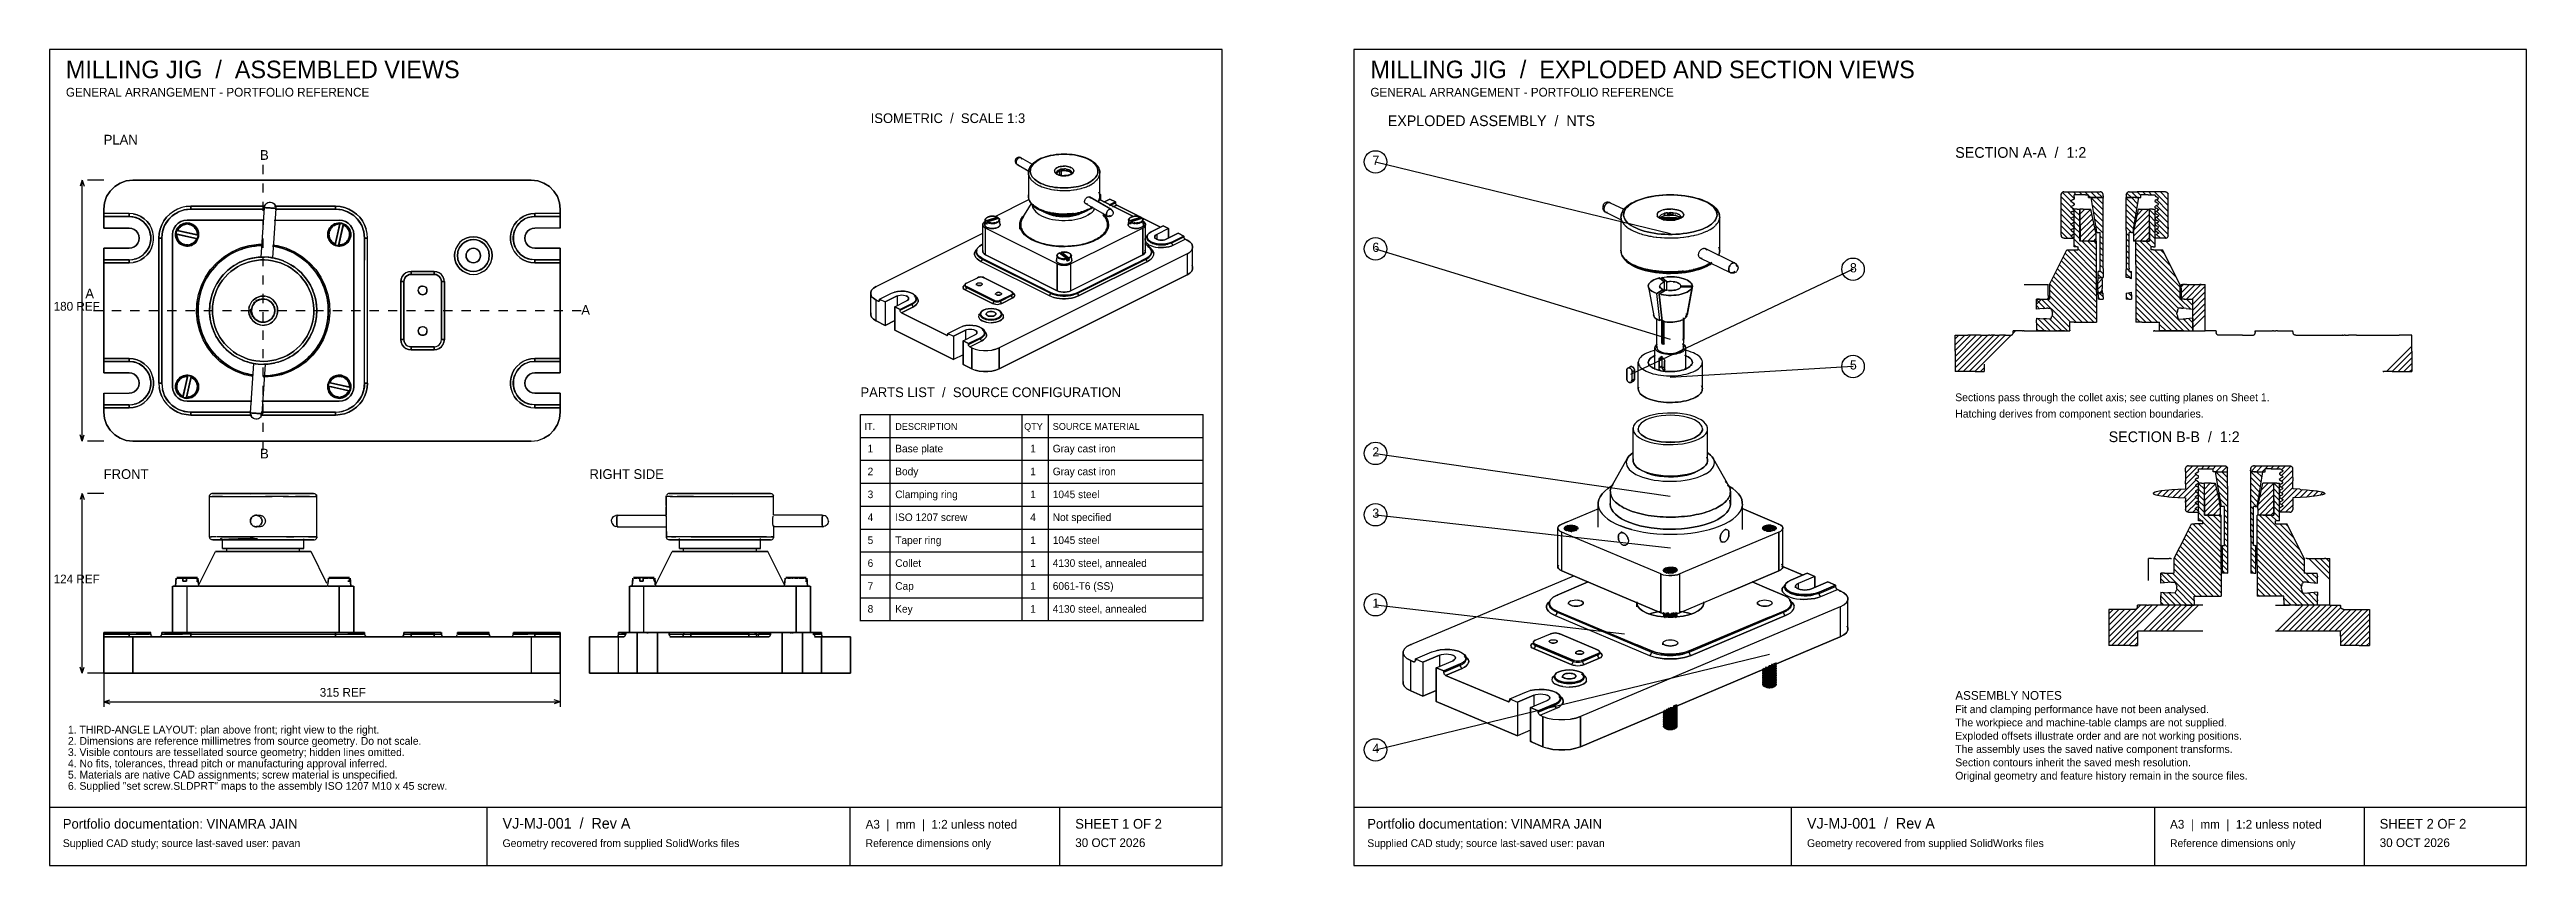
# Model space of a CAD drawing. Header units: millimetres. Extents: x 8 to 862, y 8 to 289.
import ezdxf

# ---------------------------------------------------------------- set-up
doc = ezdxf.new("R2010")
doc.units = ezdxf.units.MM
for name, color, linetype in [('BORDER', 7, 'Continuous'), ('CENTER', 4, 'Continuous'), ('DIMENSIONS', 3, 'Continuous'), ('HATCH', 8, 'Continuous'), ('NOTES', 7, 'Continuous'), ('OUTLINE', 7, 'Continuous')]:
    doc.layers.add(name, color=color, linetype=linetype)

msp = doc.modelspace()

# ---------------------------------------------------------------- texts
at = {"layer": 'NOTES'}
for s, height, p in [('MILLING JIG  /  ASSEMBLED VIEWS', 6.0325, (13.41, 279.36)), ('MILLING JIG  /  EXPLODED AND SECTION VIEWS', 6.0325, (463.41, 279.36)), ('GENERAL ARRANGEMENT - PORTFOLIO REFERENCE', 3.0162, (13.41, 273.01)), ('GENERAL ARRANGEMENT - PORTFOLIO REFERENCE', 3.0162, (463.41, 273.01)), ('ISOMETRIC  /  SCALE 1:3', 3.3514, (291.04, 263.88)), ('EXPLODED ASSEMBLY  /  NTS', 3.6865, (469.4, 262.82)), ('PLAN', 3.351, (26.46, 256.47)), ('B', 3.35, (80.4, 251.18)), ('7', 3.17, (464.11, 249.41)), ('SECTION A-A  /  1:2', 3.6865, (665.19, 251.88)), ('6', 3.17, (464.11, 219.43)), ('8', 3.17, (628.86, 212.37)), ('A', 3.35, (20.11, 203.4)), ('180 REF', 3.016, (9.17, 199.16)), ('A', 3.35, (191.21, 197.75)), ('5', 3.17, (628.86, 178.86)), ('PARTS LIST  /  SOURCE CONFIGURATION', 3.3514, (287.51, 169.33)), ('Sections pass through the collet axis; see cutting planes on Sheet 1.', 2.6811, (665.19, 167.92)), ('Hatching derives from component section boundaries.', 2.6811, (665.19, 162.28)), ('IT.', 2.346, (288.92, 158.04)), ('DESCRIPTION', 2.346, (299.51, 158.04)), ('QTY', 2.346, (343.96, 158.04)), ('SOURCE MATERIAL', 2.346, (353.84, 158.04)), ('SECTION B-B  /  1:2', 3.6865, (718.11, 153.81)), ('B', 3.35, (80.4, 148.17)), ('1', 2.61, (289.98, 150.28)), ('Base plate', 2.614, (299.51, 150.28)), ('1', 2.61, (346.07, 150.28)), ('Gray cast iron', 2.6141, (353.84, 150.28)), ('2', 3.17, (464.11, 148.87)), ('FRONT', 3.351, (26.46, 141.11)), ('RIGHT SIDE', 3.351, (194.03, 141.11)), ('3', 2.61, (289.98, 134.48)), ('2', 2.61, (289.98, 142.38)), ('Clamping ring', 2.6141, (299.51, 134.48)), ('Body', 2.614, (299.51, 142.38)), ('1', 2.61, (346.07, 142.38)), ('1', 2.61, (346.07, 134.48)), ('Gray cast iron', 2.6141, (353.84, 142.38)), ('1045 steel', 2.614, (353.84, 134.48)), ('4', 2.61, (289.98, 126.58)), ('ISO 1207 screw', 2.6141, (299.51, 126.58)), ('4', 2.61, (346.07, 126.58)), ('Not specified', 2.6141, (353.84, 126.58)), ('3', 3.17, (464.11, 127.71)), ('5', 2.61, (289.98, 118.67)), ('Taper ring', 2.614, (299.51, 118.67)), ('1', 2.61, (346.07, 118.67)), ('1045 steel', 2.614, (353.84, 118.67)), ('6', 2.61, (289.98, 110.77)), ('Collet', 2.614, (299.51, 110.77)), ('1', 2.61, (346.07, 110.77)), ('4130 steel, annealed', 2.6141, (353.84, 110.77)), ('124 REF', 3.016, (9.17, 105.08)), ('7', 2.61, (289.98, 102.87)), ('Cap', 2.614, (299.51, 102.87)), ('1', 2.61, (346.07, 102.87)), ('6061-T6 (SS)', 2.6141, (353.84, 102.87)), ('8', 2.61, (289.98, 94.97)), ('Key', 2.614, (299.51, 94.97)), ('1', 2.61, (346.07, 94.97)), ('4130 steel, annealed', 2.6141, (353.84, 94.97)), ('1', 3.17, (464.11, 96.66)), ('315 REF', 3.016, (100.98, 65.97)), ('ASSEMBLY NOTES', 3.0162, (665.19, 64.91)), ('Fit and clamping performance have not been analysed.', 2.6811, (665.19, 60.32)), ('2. Dimensions are reference millimetres from source geometry. Do not scale.', 2.6811, (14.11, 49.39)), ('1. THIRD-ANGLE LAYOUT: plan above front; right view to the right.', 2.6811, (14.11, 53.27)), ('The workpiece and machine-table clamps are not supplied.', 2.6811, (665.19, 55.74)), ('Exploded offsets illustrate order and are not working positions.', 2.6811, (665.19, 51.15)), ('4. No fits, tolerances, thread pitch or manufacturing approval inferred.', 2.6811, (14.11, 41.63)), ('3. Visible contours are tessellated source geometry; hidden lines omitted.', 2.6811, (14.11, 45.51)), ('4', 3.17, (464.11, 46.57)), ('The assembly uses the saved native component transforms.', 2.6811, (665.19, 46.57)), ('Section contours inherit the saved mesh resolution.', 2.6811, (665.19, 41.98)), ('5. Materials are native CAD assignments; screw material is unspecified.', 2.6811, (14.11, 37.75)), ('6. Supplied "set screw.SLDPRT" maps to the assembly ISO 1207 M10 x 45 screw.', 2.6811, (14.11, 33.87)), ('Original geometry and feature history remain in the source files.', 2.6811, (665.19, 37.39)), ('Portfolio documentation: VINAMRA JAIN', 3.3514, (12.35, 20.46)), ('VJ-MJ-001  /  Rev A', 3.6865, (164.04, 20.46)), ('A3  |  mm  |  1:2 unless noted', 3.0162, (289.28, 20.46)), ('30 OCT 2026', 3.0162, (361.6, 14.11)), ('SHEET 1 OF 2', 3.3514, (361.6, 20.46)), ('Portfolio documentation: VINAMRA JAIN', 3.3514, (462.35, 20.46)), ('VJ-MJ-001  /  Rev A', 3.6865, (614.04, 20.46)), ('A3  |  mm  |  1:2 unless noted', 3.0162, (739.28, 20.46)), ('30 OCT 2026', 3.0162, (811.6, 14.11)), ('SHEET 2 OF 2', 3.3514, (811.6, 20.46)), ('Supplied CAD study; source last-saved user: pavan', 2.6811, (12.35, 14.11)), ('Geometry recovered from supplied SolidWorks files', 2.6811, (164.04, 14.11)), ('Reference dimensions only', 2.6811, (289.28, 14.11)), ('Supplied CAD study; source last-saved user: pavan', 2.6811, (462.35, 14.11)), ('Geometry recovered from supplied SolidWorks files', 2.6811, (614.04, 14.11)), ('Reference dimensions only', 2.6811, (739.28, 14.11))]:
    msp.add_text(s, height=height, dxfattribs=at).set_placement(p)

# ---------------------------------------------------------------- linework, layer by layer
at = {"layer": 'BORDER'}
for p, q in [((412.24, 289.24), (7.76, 289.24)), ((7.76, 289.24), (7.76, 7.76)), ((412.24, 7.76), (412.24, 289.24)), ((862.24, 289.24), (457.76, 289.24)), ((457.76, 289.24), (457.76, 7.76)), ((862.24, 7.76), (862.24, 289.24)), ((287.51, 92.07), (287.51, 163.34)), ((287.51, 163.34), (405.69, 163.34)), ((297.74, 92.07), (297.74, 163.34)), ((343.25, 92.07), (343.25, 163.34)), ((352.42, 92.07), (352.42, 163.34)), ((405.69, 92.07), (405.69, 163.34)), ((287.51, 155.43), (405.69, 155.43)), ((287.51, 147.53), (405.69, 147.53)), ((287.51, 139.63), (405.69, 139.63)), ((287.51, 131.73), (405.69, 131.73)), ((287.51, 123.82), (405.69, 123.82)), ((287.51, 115.92), (405.69, 115.92)), ((287.51, 108.02), (405.69, 108.02)), ((287.51, 100.12), (405.69, 100.12)), ((287.51, 92.22), (405.69, 92.22)), ((7.76, 27.87), (412.24, 27.87)), ((158.75, 7.76), (158.75, 27.87)), ((283.99, 7.76), (283.99, 27.87)), ((356.31, 7.76), (356.31, 27.87)), ((457.76, 27.87), (862.24, 27.87)), ((608.75, 7.76), (608.75, 27.87)), ((733.99, 7.76), (733.99, 27.87)), ((806.31, 7.76), (806.31, 27.87)), ((7.76, 7.76), (412.24, 7.76)), ((457.76, 7.76), (862.24, 7.76))]:
    msp.add_line(p, q, dxfattribs=at)
at = {"layer": 'CENTER'}
for p, q in [((81.46, 246.24), (81.46, 249.41)), ((81.46, 239.89), (81.46, 243.06)), ((81.46, 233.54), (81.46, 236.71)), ((81.46, 227.19), (81.46, 230.36)), ((81.46, 220.84), (81.46, 224.01)), ((81.46, 214.49), (81.46, 217.66)), ((81.46, 208.14), (81.46, 211.31)), ((22.93, 199.16), (26.11, 199.16)), ((29.28, 199.16), (32.46, 199.16)), ((35.63, 199.16), (38.81, 199.16)), ((41.98, 199.16), (45.16, 199.16)), ((48.33, 199.16), (51.51, 199.16)), ((54.68, 199.16), (57.86, 199.16)), ((61.03, 199.16), (64.21, 199.16)), ((67.38, 199.16), (70.56, 199.16)), ((73.73, 199.16), (76.91, 199.16)), ((80.08, 199.16), (83.26, 199.16)), ((81.46, 201.79), (81.46, 204.96)), ((81.46, 195.44), (81.46, 198.61)), ((86.43, 199.16), (89.61, 199.16)), ((92.78, 199.16), (95.96, 199.16)), ((99.13, 199.16), (102.31, 199.16)), ((105.48, 199.16), (108.66, 199.16)), ((111.83, 199.16), (115.01, 199.16)), ((118.18, 199.16), (121.36, 199.16)), ((124.53, 199.16), (127.71, 199.16)), ((130.88, 199.16), (134.06, 199.16)), ((137.23, 199.16), (140.41, 199.16)), ((143.58, 199.16), (146.76, 199.16)), ((149.93, 199.16), (153.11, 199.16)), ((156.28, 199.16), (159.46, 199.16)), ((162.63, 199.16), (165.81, 199.16)), ((168.98, 199.16), (172.16, 199.16)), ((175.33, 199.16), (178.51, 199.16)), ((181.68, 199.16), (184.86, 199.16)), ((188.03, 199.16), (191.21, 199.16)), ((81.46, 189.09), (81.46, 192.26)), ((81.46, 182.74), (81.46, 185.91)), ((81.46, 176.39), (81.46, 179.56)), ((81.46, 170.04), (81.46, 173.21)), ((81.46, 163.69), (81.46, 166.86)), ((81.46, 157.34), (81.46, 160.51)), ((81.46, 150.99), (81.46, 154.16))]:
    msp.add_line(p, q, dxfattribs=at)
at = {"layer": 'DIMENSIONS'}
for p, q in [((19.05, 244.16), (18.34, 242.05)), ((19.05, 154.16), (19.05, 244.16)), ((19.05, 244.16), (19.76, 242.05)), ((26.46, 244.16), (20.81, 244.16)), ((19.05, 154.16), (18.34, 156.28)), ((19.05, 154.16), (19.76, 156.28)), ((26.46, 154.16), (20.81, 154.16)), ((19.05, 136.08), (18.34, 133.97)), ((19.05, 74.08), (19.05, 136.08)), ((19.05, 136.08), (19.76, 133.97)), ((26.46, 136.08), (20.81, 136.08)), ((19.05, 74.08), (18.34, 76.2)), ((19.05, 74.08), (19.76, 76.2)), ((26.46, 74.08), (20.81, 74.08)), ((26.46, 74.08), (26.46, 62.44)), ((183.96, 74.08), (183.96, 62.44)), ((26.46, 64.21), (28.57, 64.91)), ((26.46, 64.21), (183.96, 64.21)), ((26.46, 64.21), (28.57, 63.5)), ((183.96, 64.21), (181.84, 64.91)), ((183.96, 64.21), (181.84, 63.5))]:
    msp.add_line(p, q, dxfattribs=at)
at = {"layer": 'HATCH'}
for p, q in [((702.13, 239.97), (705.12, 236.98)), ((703.94, 240.15), (706.21, 237.89)), ((705.94, 240.15), (706.94, 239.15)), ((707.94, 240.15), (708.94, 239.15)), ((709.94, 240.15), (710.94, 239.15)), ((711.94, 240.15), (713.94, 238.15)), ((713.94, 240.15), (715.94, 238.15)), ((724.37, 239.72), (725.94, 238.15)), ((725.94, 240.15), (727.94, 238.15)), ((727.94, 240.15), (729.17, 238.93)), ((729.94, 240.15), (730.94, 239.15)), ((731.94, 240.15), (732.94, 239.15)), ((733.94, 240.15), (738.68, 235.41)), ((735.94, 240.15), (738.68, 237.42)), ((738.01, 240.09), (738.62, 239.48)), ((701.7, 238.4), (705.13, 234.97)), ((701.7, 236.4), (705.11, 232.98)), ((701.7, 234.4), (705.13, 230.97)), ((701.7, 232.4), (705.12, 228.98)), ((705.53, 234.56), (706.2, 233.9)), ((705.54, 236.56), (706.2, 235.9)), ((705.55, 232.55), (706.2, 231.9)), ((706.22, 233.87), (708.23, 231.87)), ((706.22, 231.87), (708.23, 229.87)), ((707.94, 234.15), (708.23, 233.87)), ((708.2, 230.41), (711.94, 234.15)), ((708.2, 232.41), (709.94, 234.15)), ((708.2, 228.41), (712.31, 232.52)), ((708.2, 226.41), (712.67, 230.88)), ((711.21, 238.89), (711.94, 238.15)), ((711.95, 238.15), (716.2, 233.9)), ((712.35, 235.75), (716.2, 231.9)), ((712.75, 233.35), (716.2, 229.9)), ((713.15, 230.95), (716.2, 227.9)), ((713.94, 238.15), (716.2, 235.9)), ((715.94, 238.15), (716.2, 237.9)), ((724.19, 237.91), (727.79, 234.3)), ((724.19, 235.91), (727.51, 232.59)), ((724.19, 233.91), (727.22, 230.87)), ((724.19, 231.91), (726.94, 229.16)), ((725.94, 238.15), (728.08, 236.02)), ((726.9, 227.11), (732.18, 232.39)), ((727.46, 229.67), (731.94, 234.15)), ((727.94, 238.15), (728.37, 237.73)), ((728.02, 232.23), (729.94, 234.15)), ((732.16, 233.93), (734.16, 231.93)), ((732.16, 231.93), (734.16, 229.93)), ((733.94, 234.15), (734.16, 233.93)), ((734.65, 237.45), (738.69, 233.41)), ((734.65, 235.44), (738.69, 231.41)), ((734.65, 233.45), (738.69, 229.41)), ((734.65, 231.44), (738.69, 227.41)), ((701.7, 230.39), (705.13, 226.97)), ((701.71, 228.39), (705.12, 224.97)), ((701.71, 226.39), (703.94, 224.15)), ((705.53, 230.56), (706.2, 229.9)), ((705.54, 226.56), (706.2, 225.9)), ((705.54, 224.56), (705.94, 224.15)), ((705.55, 228.55), (706.2, 227.9)), ((706.22, 229.87), (708.23, 227.87)), ((706.22, 227.87), (708.23, 225.87)), ((706.22, 225.87), (708.23, 223.87)), ((706.22, 223.87), (713.97, 216.12)), ((708.2, 224.41), (713.03, 229.24)), ((708.94, 223.15), (713.39, 227.6)), ((708.94, 223.15), (713.97, 218.12)), ((710.94, 223.15), (713.7, 225.91)), ((710.94, 223.15), (713.97, 220.12)), ((712.94, 223.15), (713.7, 223.91)), ((712.94, 223.15), (713.97, 222.12)), ((713.55, 228.55), (716.2, 225.9)), ((715.2, 224.89), (716.2, 223.9)), ((715.2, 222.89), (716.2, 221.9)), ((724.19, 229.91), (726.65, 227.44)), ((724.19, 227.91), (725.94, 226.15)), ((724.19, 225.91), (725.19, 224.91)), ((724.19, 223.91), (725.19, 222.91)), ((726.69, 224.9), (732.18, 230.39)), ((726.94, 223.15), (732.18, 228.39)), ((727.46, 222.63), (742.69, 207.41)), ((728.94, 223.15), (732.18, 226.39)), ((728.94, 223.15), (741.43, 210.66)), ((730.94, 223.15), (732.18, 224.39)), ((730.94, 223.15), (732.94, 221.15)), ((732.16, 229.93), (734.16, 227.93)), ((732.16, 227.93), (734.16, 225.93)), ((732.16, 225.93), (734.16, 223.93)), ((732.16, 223.93), (734.16, 221.93)), ((734.65, 229.44), (738.69, 225.41)), ((734.65, 227.45), (737.91, 224.18)), ((734.66, 225.44), (735.94, 224.15)), ((700.46, 213.64), (713.97, 200.12)), ((701.13, 214.97), (713.97, 202.12)), ((701.79, 216.3), (713.97, 204.12)), ((702.46, 217.64), (713.97, 206.12)), ((703.13, 218.97), (713.97, 208.12)), ((703.94, 220.15), (713.97, 210.12)), ((705.94, 220.15), (713.97, 212.12)), ((706.22, 221.87), (706.94, 221.15)), ((707.64, 220.45), (713.97, 214.12)), ((715.2, 220.89), (716.2, 219.9)), ((715.2, 218.89), (716.2, 217.9)), ((715.2, 216.89), (716.2, 215.9)), ((715.2, 214.89), (716.2, 213.9)), ((724.19, 221.91), (725.19, 220.91)), ((724.19, 219.91), (725.19, 218.91)), ((724.19, 217.91), (725.19, 216.91)), ((724.19, 215.91), (725.19, 214.91)), ((724.19, 213.91), (725.18, 212.91)), ((727.46, 220.63), (742.68, 205.42)), ((727.46, 218.63), (742.67, 203.43)), ((727.46, 216.63), (744.13, 199.96)), ((727.46, 214.63), (742.18, 199.92)), ((733.94, 220.15), (739.44, 214.66)), ((735.94, 220.15), (737.44, 218.66)), ((697.71, 206.38), (708.94, 195.15)), ((697.8, 208.3), (710.94, 195.15)), ((698.46, 209.63), (712.94, 195.15)), ((699.13, 210.97), (713.97, 196.12)), ((699.8, 212.3), (713.97, 198.12)), ((714.34, 208.55), (715.87, 210.08)), ((714.34, 206.55), (715.87, 208.08)), ((714.46, 211.64), (715.55, 210.55)), ((714.63, 205.46), (716.2, 203.9)), ((715.13, 205.34), (715.87, 206.08)), ((715.2, 212.89), (716.2, 211.9)), ((724.19, 211.91), (725.76, 210.34)), ((724.84, 205.26), (725.93, 204.17)), ((725.44, 212.65), (725.93, 212.16)), ((727.46, 212.63), (741.7, 198.4)), ((727.46, 210.63), (745.94, 192.15)), ((727.46, 208.63), (743.94, 192.15)), ((727.46, 206.63), (741.94, 192.15)), ((743.15, 203.36), (747.94, 208.15)), ((743.15, 205.36), (745.94, 208.15)), ((743.15, 207.36), (743.94, 208.15)), ((744.94, 203.15), (749.94, 208.15)), ((746.94, 203.15), (751.44, 207.65)), ((747.15, 201.36), (751.44, 205.65)), ((693.2, 201.41), (694.94, 203.15)), ((693.21, 200.89), (694.28, 199.81)), ((693.22, 202.88), (696.14, 199.96)), ((693.54, 196.55), (697.94, 192.15)), ((694.94, 203.15), (698.04, 200.06)), ((696.94, 203.15), (697.24, 203.44)), ((696.94, 203.15), (704.94, 195.15)), ((697.7, 204.4), (706.94, 195.15)), ((698.24, 199.86), (704.7, 193.39)), ((698.62, 197.48), (703.94, 192.15)), ((714.46, 203.64), (714.94, 203.15)), ((724.18, 203.91), (724.94, 203.15)), ((727.46, 204.63), (739.94, 192.15)), ((727.46, 202.63), (734.94, 195.15)), ((727.46, 200.63), (732.94, 195.15)), ((727.46, 198.63), (730.94, 195.15)), ((727.46, 196.63), (728.94, 195.15)), ((742.94, 203.15), (746.3, 199.8)), ((744.94, 203.15), (747.18, 200.92)), ((746.94, 203.15), (747.17, 202.93)), ((747.15, 199.36), (751.44, 203.65)), ((747.15, 197.36), (751.44, 201.65)), ((747.15, 195.36), (751.44, 199.65)), ((747.15, 193.36), (751.44, 197.65)), ((665.19, 179.4), (676.44, 190.65)), ((665.19, 181.4), (674.44, 190.65)), ((665.19, 183.4), (672.44, 190.65)), ((665.19, 185.4), (670.44, 190.65)), ((665.19, 187.4), (668.44, 190.65)), ((665.19, 189.4), (666.44, 190.65)), ((665.94, 178.15), (678.44, 190.65)), ((667.94, 178.15), (680.44, 190.65)), ((669.94, 178.15), (682.44, 190.65)), ((671.94, 178.15), (684.5, 190.7)), ((685.14, 191.35), (685.94, 192.15)), ((693.22, 194.88), (695.94, 192.15)), ((693.22, 192.88), (693.94, 192.15)), ((695.72, 196.38), (699.94, 192.15)), ((697.84, 196.26), (701.94, 192.15)), ((735.69, 194.41), (737.94, 192.15)), ((735.69, 192.41), (735.94, 192.15)), ((743.78, 196.32), (747.17, 192.93)), ((745.64, 196.45), (747.17, 194.93)), ((813.94, 178.15), (822.69, 186.9)), ((815.94, 178.15), (822.69, 184.9)), ((817.94, 178.15), (822.69, 182.9)), ((819.94, 178.15), (822.69, 180.9)), ((673.94, 178.15), (675.19, 179.4)), ((821.94, 178.15), (822.69, 178.9)), ((744.62, 143.12), (747.11, 145.61)), ((744.63, 141.13), (749.11, 145.61)), ((750.11, 144.61), (751.11, 145.61)), ((752.11, 144.61), (753.11, 145.61)), ((754.11, 144.61), (755.11, 145.61)), ((755.11, 143.61), (757.11, 145.61)), ((757.11, 143.61), (758.82, 145.32)), ((767.11, 143.61), (769.11, 145.61)), ((769.11, 143.61), (771.11, 145.61)), ((772.11, 144.61), (773.11, 145.61)), ((774.11, 144.61), (775.11, 145.61)), ((776.11, 144.61), (777.11, 145.61)), ((777.75, 142.25), (781.01, 145.51)), ((777.76, 144.25), (779.11, 145.61)), ((734.99, 135.49), (736.48, 136.98)), ((736.7, 135.2), (738.74, 137.24)), ((738.5, 135), (740.94, 137.43)), ((740.33, 134.83), (743.08, 137.58)), ((742.19, 134.69), (748.18, 140.68)), ((744.08, 134.58), (748.18, 138.68)), ((744.62, 139.12), (748.18, 142.67)), ((749.14, 139.58), (751.14, 137.58)), ((749.14, 137.58), (751.14, 135.58)), ((751.11, 139.61), (751.14, 139.58)), ((751.12, 137.62), (753.11, 139.61)), ((751.12, 135.62), (754.91, 139.41)), ((751.12, 133.62), (755.27, 137.77)), ((755.11, 143.61), (759.12, 139.6)), ((755.23, 141.49), (759.12, 137.6)), ((755.63, 139.09), (759.12, 135.6)), ((757.11, 143.61), (759.12, 141.6)), ((759.11, 143.61), (759.13, 143.63)), ((759.11, 143.61), (759.12, 143.6)), ((767.1, 141.62), (770.46, 138.26)), ((767.1, 139.62), (770.17, 136.55)), ((767.1, 137.62), (769.89, 134.83)), ((767.11, 143.61), (770.74, 139.98)), ((769.11, 143.61), (771.03, 141.69)), ((769.74, 132.24), (775.11, 137.61)), ((770.3, 134.8), (775.11, 139.61)), ((770.86, 137.36), (773.11, 139.61)), ((771.11, 143.61), (772.08, 144.58)), ((771.11, 143.61), (771.31, 143.41)), ((775.08, 137.64), (777.08, 135.64)), ((775.11, 139.61), (777.08, 137.64)), ((777.75, 138.25), (781.59, 142.09)), ((777.75, 134.25), (781.61, 138.11)), ((777.75, 132.25), (783.08, 137.58)), ((777.76, 140.26), (781.6, 144.09)), ((777.76, 136.25), (781.6, 140.1)), ((782.08, 134.57), (784.96, 137.46)), ((784.2, 134.7), (786.81, 137.31)), ((786.37, 134.87), (788.63, 137.12)), ((788.59, 135.09), (790.38, 136.88)), ((733.51, 136.01), (733.86, 136.36)), ((744.62, 133.12), (748.18, 136.67)), ((744.63, 131.12), (748.18, 134.68)), ((745.21, 129.71), (748.17, 132.67)), ((747.11, 129.61), (748.18, 130.68)), ((749.11, 129.61), (749.14, 129.64)), ((749.14, 135.58), (751.14, 133.58)), ((749.14, 133.58), (751.14, 131.58)), ((749.14, 131.58), (751.14, 129.58)), ((749.14, 129.58), (756.89, 121.83)), ((751.12, 131.62), (755.63, 136.13)), ((751.12, 129.62), (755.99, 134.49)), ((752.11, 128.61), (756.35, 132.85)), ((752.11, 128.61), (756.89, 123.83)), ((754.11, 128.61), (756.62, 131.12)), ((754.11, 128.61), (756.89, 125.83)), ((756.03, 136.69), (759.12, 133.6)), ((756.11, 128.61), (756.62, 129.11)), ((756.11, 128.61), (756.89, 127.83)), ((756.42, 134.29), (759.12, 131.6)), ((756.82, 131.9), (757.11, 131.61)), ((758.11, 130.61), (759.12, 129.6)), ((758.11, 128.61), (759.12, 127.6)), ((767.1, 135.62), (769.6, 133.12)), ((767.1, 133.62), (769.11, 131.61)), ((767.1, 131.62), (768.1, 130.62)), ((767.1, 129.62), (768.1, 128.62)), ((769.6, 130.1), (775.11, 135.61)), ((770.11, 128.61), (775.11, 133.61)), ((770.11, 128.61), (785.59, 113.13)), ((772.11, 128.61), (775.11, 131.61)), ((772.11, 128.61), (784.06, 116.65)), ((774.11, 128.61), (775.11, 129.61)), ((774.11, 128.61), (776.11, 126.61)), ((775.08, 135.64), (777.08, 133.64)), ((775.08, 133.64), (777.08, 131.64)), ((775.08, 131.64), (777.08, 129.64)), ((775.08, 129.64), (777.08, 127.64)), ((777.11, 129.61), (781.61, 134.11)), ((779.11, 129.61), (781.61, 132.11)), ((790.94, 135.43), (792.04, 136.53)), ((744.12, 120.6), (756.89, 107.83)), ((744.79, 121.93), (756.89, 109.83)), ((745.45, 123.26), (756.89, 111.83)), ((746.12, 124.6), (756.89, 113.83)), ((747.11, 125.61), (756.89, 115.83)), ((749.11, 125.61), (756.89, 117.83)), ((749.14, 127.58), (750.11, 126.61)), ((750.57, 126.15), (756.89, 119.83)), ((758.11, 126.61), (759.12, 125.6)), ((758.11, 124.61), (759.12, 123.6)), ((758.11, 122.61), (759.12, 121.6)), ((758.11, 120.61), (759.12, 119.6)), ((767.1, 127.62), (768.1, 126.62)), ((767.1, 125.62), (768.1, 124.62)), ((767.1, 123.62), (768.1, 122.62)), ((767.1, 121.62), (768.1, 120.62)), ((769.33, 127.39), (785.6, 111.12)), ((769.33, 125.39), (785.59, 109.12)), ((769.33, 123.39), (787.32, 105.4)), ((769.33, 121.39), (785.2, 105.51)), ((777.11, 125.61), (782.07, 120.65)), ((779.11, 125.61), (780.07, 124.65)), ((740.62, 112.1), (752.11, 100.61)), ((740.79, 113.93), (754.11, 100.61)), ((741.46, 115.26), (756.11, 100.61)), ((742.12, 116.6), (756.89, 101.83)), ((742.79, 117.93), (756.89, 103.83)), ((743.46, 119.26), (756.89, 105.83)), ((757.37, 117.35), (759.12, 115.6)), ((757.37, 115.35), (759.12, 113.6)), ((757.37, 113.35), (759.12, 111.6)), ((757.37, 111.35), (759.12, 109.6)), ((758.11, 118.61), (759.12, 117.6)), ((767.1, 119.62), (768.1, 118.62)), ((767.1, 117.62), (768.85, 115.87)), ((767.1, 115.62), (768.85, 113.87)), ((767.1, 113.62), (768.85, 111.87)), ((767.1, 111.62), (768.85, 109.87)), ((768.61, 118.11), (768.85, 117.87)), ((769.33, 119.39), (784.64, 104.08)), ((769.33, 117.39), (789.11, 97.61)), ((769.33, 115.39), (787.11, 97.61)), ((769.33, 113.39), (785.11, 97.61)), ((769.33, 111.39), (783.11, 97.61)), ((787.11, 113.61), (794.36, 106.36)), ((789.11, 113.61), (794.36, 108.36)), ((791.11, 113.61), (794.36, 110.36)), ((793.11, 113.61), (794.36, 112.36)), ((736.11, 106.6), (737.43, 105.29)), ((736.13, 108.59), (739.29, 105.43)), ((738.11, 108.61), (747.64, 99.08)), ((740.11, 108.61), (748.11, 100.61)), ((740.63, 110.09), (750.11, 100.61)), ((741.58, 103.14), (747.11, 97.61)), ((757.37, 109.35), (758.11, 108.61)), ((767.1, 109.62), (768.11, 108.61)), ((769.33, 109.39), (778.11, 100.61)), ((769.33, 107.39), (776.11, 100.61)), ((769.33, 105.39), (774.11, 100.61)), ((769.33, 103.39), (772.11, 100.61)), ((786.11, 108.61), (789.49, 105.23)), ((788.11, 108.61), (790.11, 106.61)), ((718.11, 84.61), (731.11, 97.61)), ((718.11, 86.61), (729.11, 97.61)), ((718.11, 88.61), (725.61, 96.11)), ((718.11, 90.61), (723.61, 96.11)), ((718.11, 92.61), (721.61, 96.11)), ((718.11, 94.61), (719.61, 96.11)), ((719.11, 83.61), (733.11, 97.61)), ((721.11, 83.61), (735.11, 97.61)), ((730.11, 88.61), (739.11, 97.61)), ((732.11, 88.61), (741.11, 97.61)), ((734.11, 88.61), (743.11, 97.61)), ((736.11, 100.61), (739.11, 97.61)), ((736.11, 88.61), (745.11, 97.61)), ((736.13, 98.59), (737.11, 97.61)), ((736.73, 101.99), (741.11, 97.61)), ((738.11, 88.61), (747.11, 97.61)), ((738.9, 101.82), (743.11, 97.61)), ((740.11, 88.61), (749.11, 97.61)), ((741.02, 101.7), (745.11, 97.61)), ((769.33, 101.39), (770.11, 100.61)), ((776.11, 88.61), (785.11, 97.61)), ((778.11, 88.61), (787.11, 97.61)), ((778.58, 100.14), (781.11, 97.61)), ((778.58, 98.14), (779.11, 97.61)), ((780.11, 88.61), (789.11, 97.61)), ((782.11, 88.61), (791.11, 97.61)), ((784.11, 88.61), (793.11, 97.61)), ((786.11, 88.61), (795.11, 97.61)), ((786.93, 101.79), (790.09, 98.63)), ((788.11, 88.61), (797.11, 97.61)), ((788.79, 101.93), (790.11, 100.61)), ((790.11, 88.61), (798.21, 96.7)), ((792.11, 88.61), (799.61, 96.11)), ((794.11, 88.61), (801.61, 96.11)), ((796.11, 88.61), (803.61, 96.11)), ((798.11, 86.61), (807.61, 96.11)), ((798.11, 88.61), (805.61, 96.11)), ((798.11, 84.61), (808.11, 94.61)), ((723.11, 83.61), (728.11, 88.61)), ((725.11, 83.61), (728.11, 86.61)), ((799.11, 83.61), (808.11, 92.61)), ((801.11, 83.61), (808.11, 90.61)), ((803.11, 83.61), (808.11, 88.61)), ((805.11, 83.61), (808.11, 86.61)), ((727.11, 83.61), (728.11, 84.61)), ((807.11, 83.61), (808.11, 84.61))]:
    msp.add_line(p, q, dxfattribs=at)
at = {"layer": 'NOTES'}
for centre in [(465.17, 250.47), (465.17, 220.49), (629.92, 213.43), (629.92, 179.92), (465.17, 149.93), (465.17, 128.76), (465.17, 97.72), (465.17, 47.62)]:
    msp.add_circle(centre, 3.88, dxfattribs=at)
at = {"layer": 'OUTLINE'}
for p, q in [((340.89, 250.94), (340.87, 250.71)), ((340.87, 250.71), (340.89, 250.5)), ((340.91, 251.04), (340.89, 250.94)), ((340.89, 250.5), (340.94, 250.32)), ((340.96, 251.22), (340.91, 251.04)), ((340.94, 250.32), (341.02, 250.12)), ((341.05, 251.41), (340.96, 251.22)), ((341.02, 250.12), (341.14, 249.95)), ((341.16, 251.57), (341.05, 251.41)), ((341.14, 249.95), (341.27, 249.78)), ((341.29, 251.71), (341.16, 251.57)), ((341.22, 250.59), (341.2, 250.3)), ((341.2, 250.3), (341.22, 250.59)), ((341.2, 250.3), (341.22, 250.04)), ((341.22, 250.04), (341.2, 250.3)), ((341.31, 250.89), (341.23, 250.61)), ((341.23, 250.61), (341.31, 250.89)), ((341.23, 250.02), (341.31, 249.81)), ((341.31, 249.81), (341.23, 250.02)), ((341.45, 249.65), (341.27, 249.78)), ((341.29, 251.71), (341.37, 251.78)), ((341.45, 251.18), (341.33, 250.94)), ((341.33, 250.94), (341.45, 251.18)), ((341.33, 249.79), (341.45, 249.65)), ((341.45, 249.65), (341.33, 249.79)), ((341.56, 251.91), (341.37, 251.78)), ((341.49, 251.24), (341.45, 251.18)), ((341.45, 251.18), (341.49, 251.24)), ((341.63, 251.44), (341.49, 251.24)), ((341.49, 251.24), (341.63, 251.44)), ((341.49, 249.62), (341.63, 249.54)), ((341.63, 249.54), (341.49, 249.62)), ((341.49, 249.62), (345.43, 247.36)), ((341.49, 249.62), (345.34, 247.41)), ((341.75, 251.99), (341.56, 251.91)), ((341.7, 251.52), (341.63, 251.44)), ((341.63, 251.44), (341.7, 251.52)), ((341.63, 249.54), (345.35, 247.41)), ((341.84, 251.66), (341.7, 251.52)), ((341.7, 251.52), (341.84, 251.66)), ((341.7, 249.53), (341.84, 249.5)), ((341.84, 249.5), (341.7, 249.53)), ((341.75, 251.99), (341.93, 252.04)), ((341.94, 251.73), (341.84, 251.66)), ((341.84, 251.66), (341.94, 251.73)), ((341.84, 249.5), (341.94, 249.52)), ((341.94, 249.52), (341.84, 249.5)), ((342.14, 252.07), (341.93, 252.04)), ((342.08, 251.83), (341.94, 251.73)), ((341.94, 251.73), (342.08, 251.83)), ((341.94, 249.52), (342.08, 249.54)), ((342.08, 249.54), (341.94, 249.52)), ((342.2, 251.89), (342.08, 251.83)), ((342.08, 251.83), (342.2, 251.89)), ((342.14, 252.07), (342.35, 252.06)), ((342.32, 251.94), (342.2, 251.89)), ((342.2, 251.89), (342.32, 251.94)), ((342.46, 251.96), (342.32, 251.94)), ((342.32, 251.94), (342.46, 251.96)), ((342.56, 252.02), (342.35, 252.06)), ((342.56, 251.97), (342.46, 251.96)), ((342.46, 251.96), (342.56, 251.97)), ((342.77, 251.94), (342.56, 252.02)), ((342.7, 251.95), (342.56, 251.97)), ((342.56, 251.97), (342.7, 251.95)), ((342.91, 251.86), (342.77, 251.94)), ((342.77, 251.94), (342.91, 251.86)), ((342.77, 251.94), (346.73, 249.68)), ((343.07, 251.69), (342.95, 251.83)), ((342.95, 251.83), (343.07, 251.69)), ((343.17, 251.46), (343.09, 251.66)), ((343.09, 251.66), (343.17, 251.46)), ((345.64, 247.84), (345.55, 247.58)), ((345.57, 247.73), (345.75, 248.21)), ((345.73, 248.06), (345.64, 247.84)), ((345.96, 248.51), (345.73, 248.06)), ((345.81, 248.34), (345.75, 248.21)), ((345.81, 248.34), (346.06, 248.81)), ((345.97, 248.53), (346.3, 249)), ((346.3, 249), (345.97, 248.53)), ((346.06, 248.81), (346.38, 249.27)), ((346.21, 248.11), (346.12, 247.65)), ((346.12, 247.65), (346.21, 248.11)), ((346.37, 248.57), (346.21, 248.11)), ((346.21, 248.11), (346.37, 248.57)), ((346.3, 249), (346.44, 249.16)), ((346.44, 249.16), (346.3, 249)), ((346.61, 249.01), (346.37, 248.57)), ((346.37, 248.57), (346.61, 249.01)), ((346.38, 249.27), (346.77, 249.71)), ((346.92, 249.45), (346.61, 249.01)), ((346.61, 249.01), (346.92, 249.45)), ((346.87, 249.81), (346.77, 249.71)), ((346.87, 249.81), (347.32, 250.24)), ((347.29, 249.88), (346.92, 249.45)), ((346.92, 249.45), (347.29, 249.88)), ((347.73, 250.28), (347.29, 249.88)), ((347.29, 249.88), (347.73, 250.28)), ((347.32, 250.24), (347.85, 250.64)), ((348.24, 250.67), (347.73, 250.28)), ((347.73, 250.28), (348.24, 250.67)), ((347.85, 250.64), (348.44, 251.02)), ((348.8, 251.04), (348.24, 250.67)), ((348.24, 250.67), (348.8, 251.04)), ((348.44, 251.02), (349.08, 251.38)), ((349.42, 251.39), (348.8, 251.04)), ((348.8, 251.04), (349.42, 251.39)), ((349.08, 251.38), (349.78, 251.71)), ((350.09, 251.71), (349.42, 251.39)), ((349.42, 251.39), (350.09, 251.71)), ((349.87, 251.75), (349.78, 251.71)), ((349.87, 251.75), (350.62, 252.05)), ((350.82, 252), (350.09, 251.71)), ((350.09, 251.71), (350.82, 252)), ((350.62, 252.05), (351.41, 252.32)), ((351.58, 252.26), (350.82, 252)), ((350.82, 252), (351.58, 252.26)), ((351.41, 252.32), (352.24, 252.56)), ((352.39, 252.49), (351.58, 252.26)), ((351.58, 252.26), (352.39, 252.49)), ((352.24, 252.56), (353.1, 252.76)), ((353.23, 252.69), (352.39, 252.49)), ((352.39, 252.49), (353.23, 252.69)), ((353.1, 252.76), (353.99, 252.93)), ((354.1, 252.85), (353.23, 252.69)), ((353.23, 252.69), (354.1, 252.85)), ((353.99, 252.93), (354.91, 253.06)), ((354.99, 252.98), (354.1, 252.85)), ((354.1, 252.85), (354.99, 252.98)), ((354.69, 247.95), (354.53, 247.71)), ((354.53, 247.71), (354.69, 247.95)), ((354.92, 248.18), (354.69, 247.95)), ((354.91, 253.06), (355.84, 253.16)), ((355.22, 248.38), (354.92, 248.18)), ((354.92, 248.18), (355.22, 248.38)), ((355.9, 253.07), (354.99, 252.98)), ((354.99, 252.98), (355.9, 253.07)), ((355.58, 248.57), (355.22, 248.38)), ((355.99, 248.72), (355.58, 248.57)), ((355.84, 253.16), (356.79, 253.21)), ((356.82, 253.13), (355.9, 253.07)), ((355.9, 253.07), (356.82, 253.13)), ((356.44, 248.84), (355.99, 248.72)), ((355.99, 248.72), (356.44, 248.84)), ((356.02, 247.74), (356.34, 247.86)), ((356.55, 247.92), (356.34, 247.86)), ((356.34, 247.86), (356.55, 247.92)), ((356.44, 248.84), (356.92, 248.92)), ((356.92, 248.92), (356.44, 248.84)), ((356.7, 247.96), (356.55, 247.92)), ((356.55, 247.92), (356.7, 247.96)), ((357.09, 248.02), (356.7, 247.96)), ((356.7, 247.96), (357.09, 248.02)), ((356.79, 253.21), (357.74, 253.23)), ((357.74, 253.15), (356.82, 253.13)), ((356.82, 253.13), (357.74, 253.15)), ((357.42, 248.97), (356.92, 248.92)), ((356.92, 248.92), (357.42, 248.97)), ((357.15, 248.03), (357.49, 248.06)), ((357.42, 248.97), (357.93, 248.98)), ((357.93, 248.98), (357.42, 248.97)), ((357.49, 248.06), (357.79, 248.07)), ((357.74, 253.23), (358.7, 253.22)), ((358.67, 253.13), (357.74, 253.15)), ((357.74, 253.15), (358.67, 253.13)), ((357.79, 248.07), (357.9, 248.07)), ((358.3, 248.04), (357.9, 248.07)), ((358.44, 248.95), (357.93, 248.98)), ((358.42, 248.02), (358.3, 248.04)), ((358.3, 248.04), (358.42, 248.02)), ((358.42, 248.02), (358.7, 247.98)), ((358.93, 248.88), (358.44, 248.95)), ((358.44, 248.95), (358.93, 248.88)), ((359.59, 253.07), (358.67, 253.13)), ((358.67, 253.13), (359.59, 253.07)), ((358.7, 253.22), (359.65, 253.16)), ((358.7, 247.98), (359.02, 247.91)), ((359.39, 248.77), (358.93, 248.88)), ((358.93, 248.88), (359.39, 248.77)), ((359.41, 247.79), (359.07, 247.9)), ((359.39, 248.77), (359.82, 248.63)), ((359.82, 248.63), (359.39, 248.77)), ((360.5, 252.98), (359.59, 253.07)), ((359.59, 253.07), (360.5, 252.98)), ((359.65, 253.16), (360.58, 253.07)), ((360.19, 248.46), (359.82, 248.63)), ((359.82, 248.63), (360.19, 248.46)), ((360.51, 248.26), (360.19, 248.46)), ((361.4, 252.86), (360.5, 252.98)), ((360.5, 252.98), (361.4, 252.86)), ((360.77, 248.04), (360.51, 248.26)), ((360.51, 248.26), (360.77, 248.04)), ((360.58, 253.07), (361.5, 252.94)), ((360.96, 247.8), (360.77, 248.04)), ((361.07, 247.55), (360.96, 247.8)), ((362.26, 252.69), (361.4, 252.86)), ((361.4, 252.86), (362.26, 252.69)), ((361.5, 252.94), (362.39, 252.77)), ((363.1, 252.5), (362.26, 252.69)), ((362.26, 252.69), (363.1, 252.5)), ((362.39, 252.77), (363.26, 252.57)), ((363.91, 252.27), (363.1, 252.5)), ((363.1, 252.5), (363.91, 252.27)), ((363.26, 252.57), (364.09, 252.34)), ((364.68, 252.01), (363.91, 252.27)), ((363.91, 252.27), (364.68, 252.01)), ((364.09, 252.34), (364.88, 252.07)), ((365.41, 251.72), (364.68, 252.01)), ((364.68, 252.01), (365.41, 251.72)), ((364.88, 252.07), (365.62, 251.77)), ((366.08, 251.41), (365.41, 251.72)), ((365.41, 251.72), (366.08, 251.41)), ((365.62, 251.77), (365.72, 251.73)), ((365.72, 251.73), (366.42, 251.4)), ((366.71, 251.06), (366.08, 251.41)), ((366.08, 251.41), (366.71, 251.06)), ((366.42, 251.4), (367.07, 251.04)), ((367.27, 250.7), (366.71, 251.06)), ((366.71, 251.06), (367.27, 250.7)), ((367.07, 251.04), (367.66, 250.66)), ((367.78, 250.31), (367.27, 250.7)), ((367.27, 250.7), (367.78, 250.31)), ((367.66, 250.66), (368.19, 250.26)), ((368.23, 249.9), (367.78, 250.31)), ((367.78, 250.31), (368.23, 249.9)), ((367.9, 250.24), (367.82, 250.31)), ((368.35, 249.9), (367.9, 250.24)), ((368.19, 250.26), (368.65, 249.83)), ((368.6, 249.48), (368.23, 249.9)), ((368.23, 249.9), (368.6, 249.48)), ((368.62, 249.65), (368.35, 249.9)), ((368.91, 249.04), (368.6, 249.48)), ((368.6, 249.48), (368.91, 249.04)), ((368.82, 249.47), (368.62, 249.65)), ((368.65, 249.83), (368.74, 249.74)), ((368.74, 249.74), (369.14, 249.29)), ((369.22, 249.03), (368.82, 249.47)), ((369.15, 248.59), (368.91, 249.04)), ((368.91, 249.04), (369.15, 248.59)), ((369.14, 249.29), (369.46, 248.84)), ((369.32, 248.14), (369.15, 248.59)), ((369.15, 248.59), (369.32, 248.14)), ((369.55, 248.56), (369.22, 249.02)), ((369.41, 247.67), (369.32, 248.14)), ((369.32, 248.14), (369.41, 247.67)), ((369.46, 248.84), (369.72, 248.36)), ((369.65, 248.37), (369.55, 248.56)), ((369.8, 248.09), (369.65, 248.37)), ((369.72, 248.36), (369.78, 248.23)), ((369.78, 248.23), (369.96, 247.75)), ((369.95, 247.7), (369.8, 248.09)), ((465.17, 250.47), (566.91, 225.76)), ((28.64, 240.4), (27.45, 238.5)), ((27.45, 238.5), (28.64, 240.4)), ((30.23, 241.98), (28.64, 240.4)), ((28.64, 240.4), (30.23, 241.98)), ((32.12, 243.17), (30.23, 241.98)), ((30.23, 241.98), (32.12, 243.17)), ((34.23, 243.91), (32.12, 243.17)), ((32.12, 243.17), (34.23, 243.91)), ((36.46, 244.16), (34.23, 243.91)), ((34.23, 243.91), (36.46, 244.16)), ((36.46, 244.16), (173.96, 244.16)), ((173.96, 244.16), (36.46, 244.16)), ((176.18, 243.91), (173.96, 244.16)), ((173.96, 244.16), (176.18, 243.91)), ((178.3, 243.17), (176.18, 243.91)), ((176.18, 243.91), (178.3, 243.17)), ((180.19, 241.98), (178.3, 243.17)), ((178.3, 243.17), (180.19, 241.98)), ((181.78, 240.4), (180.19, 241.98)), ((180.19, 241.98), (181.78, 240.4)), ((182.97, 238.5), (181.78, 240.4)), ((181.78, 240.4), (182.97, 238.5)), ((345.44, 246.6), (345.46, 247.09)), ((345.46, 247.09), (345.44, 246.6)), ((345.46, 246.46), (345.44, 246.6)), ((345.44, 246.6), (345.46, 246.46)), ((345.44, 246.6), (345.44, 238.76)), ((345.46, 247.09), (345.48, 247.24)), ((345.5, 246.11), (345.46, 246.46)), ((345.46, 246.46), (345.5, 246.11)), ((345.47, 247.15), (345.55, 247.58)), ((345.55, 247.58), (345.47, 247.15)), ((345.48, 247.24), (345.57, 247.73)), ((345.6, 245.77), (345.5, 246.11)), ((345.5, 246.11), (345.6, 245.77)), ((345.64, 245.62), (345.6, 245.77)), ((345.6, 245.77), (345.64, 245.62)), ((345.85, 245.14), (345.64, 245.62)), ((345.64, 245.62), (345.85, 245.14)), ((345.88, 245.1), (346.14, 244.68)), ((346.12, 247.65), (346.11, 247.18)), ((346.11, 247.18), (346.12, 247.65)), ((346.11, 247.18), (346.16, 246.72)), ((346.16, 246.72), (346.11, 247.18)), ((346.14, 244.68), (346.33, 244.44)), ((346.16, 246.72), (346.29, 246.26)), ((346.29, 246.26), (346.16, 246.72)), ((346.29, 246.26), (346.5, 245.81)), ((346.5, 245.81), (346.29, 246.26)), ((346.33, 244.44), (346.51, 244.22)), ((346.5, 245.81), (346.77, 245.37)), ((346.77, 245.37), (346.5, 245.81)), ((346.51, 244.22), (346.91, 243.81)), ((346.77, 245.37), (347.12, 244.94)), ((347.12, 244.94), (346.77, 245.37)), ((346.94, 243.78), (347.44, 243.36)), ((347.12, 244.94), (347.53, 244.52)), ((347.53, 244.52), (347.12, 244.94)), ((347.44, 243.36), (347.64, 243.23)), ((347.53, 244.52), (348, 244.12)), ((348, 244.12), (347.53, 244.52)), ((347.64, 243.23), (348.01, 242.96)), ((348, 244.12), (348.54, 243.74)), ((348.54, 243.74), (348, 244.12)), ((348.01, 242.96), (348.49, 242.68)), ((348.49, 242.68), (348.64, 242.59)), ((348.54, 243.74), (349.14, 243.39)), ((349.14, 243.39), (348.54, 243.74)), ((348.64, 242.59), (349.33, 242.24)), ((349.14, 243.39), (349.79, 243.06)), ((349.79, 243.06), (349.14, 243.39)), ((349.33, 242.24), (349.45, 242.18)), ((349.45, 242.18), (350.07, 241.92)), ((349.79, 243.06), (350.49, 242.75)), ((350.49, 242.75), (349.79, 243.06)), ((350.07, 241.92), (350.53, 241.75)), ((350.49, 242.75), (351.24, 242.48)), ((351.24, 242.48), (350.49, 242.75)), ((350.53, 241.75), (350.86, 241.63)), ((350.86, 241.63), (351.68, 241.37)), ((351.24, 242.48), (352.03, 242.24)), ((352.03, 242.24), (351.24, 242.48)), ((351.7, 241.37), (352.57, 241.14)), ((352.03, 242.24), (352.85, 242.02)), ((352.85, 242.02), (352.03, 242.24)), ((352.57, 241.14), (352.93, 241.07)), ((352.85, 242.02), (353.71, 241.84)), ((353.71, 241.84), (352.85, 242.02)), ((352.93, 241.07), (353.47, 240.95)), ((353.47, 240.95), (354.22, 240.83)), ((353.71, 241.84), (354.59, 241.7)), ((354.59, 241.7), (353.71, 241.84)), ((354.22, 240.83), (354.41, 240.8)), ((354.41, 240.8), (355.36, 240.69)), ((354.45, 247.46), (354.44, 247.2)), ((354.44, 247.2), (354.52, 246.95)), ((354.53, 247.71), (354.45, 247.46)), ((354.45, 247.46), (354.53, 247.71)), ((354.52, 246.95), (354.67, 246.7)), ((354.67, 246.7), (354.52, 246.95)), ((354.59, 241.7), (355.49, 241.59)), ((355.49, 241.59), (354.59, 241.7)), ((354.67, 246.7), (354.89, 246.47)), ((354.89, 246.47), (355.18, 246.27)), ((355.18, 246.27), (354.89, 246.47)), ((355.08, 246.72), (355.14, 246.59)), ((355.08, 246.72), (355.2, 246.52)), ((355.14, 246.59), (355.09, 246.8)), ((355.09, 246.8), (355.11, 246.65)), ((355.11, 246.85), (355.11, 246.65)), ((355.11, 246.65), (355.12, 246.26)), ((355.12, 246.33), (355.28, 246.64)), ((355.28, 246.64), (355.12, 246.33)), ((355.13, 246.33), (355.12, 246.22)), ((355.12, 246.22), (355.12, 246.33)), ((355.12, 246.33), (355.12, 246.22)), ((355.13, 246.9), (355.18, 247.05)), ((355.17, 246.44), (355.13, 246.58)), ((355.22, 246.55), (355.13, 246.33)), ((355.27, 246.27), (355.17, 246.44)), ((355.18, 247.05), (355.29, 247.22)), ((355.53, 246.08), (355.18, 246.27)), ((355.18, 246.27), (355.53, 246.08)), ((355.39, 246.33), (355.2, 246.52)), ((355.39, 246.76), (355.22, 246.55)), ((355.28, 246.64), (355.59, 246.92)), ((355.59, 246.92), (355.28, 246.64)), ((355.29, 246.42), (355.39, 246.33)), ((355.29, 246.42), (355.54, 246.24)), ((355.49, 247.43), (355.31, 247.25)), ((355.36, 240.69), (355.57, 240.67)), ((355.63, 246.95), (355.39, 246.76)), ((355.59, 247.5), (355.49, 247.43)), ((355.49, 247.43), (355.59, 247.5)), ((355.49, 241.59), (356.41, 241.52)), ((356.41, 241.52), (355.49, 241.59)), ((355.53, 246.08), (355.93, 245.92)), ((355.93, 245.92), (355.53, 246.08)), ((355.85, 246.08), (355.54, 246.24)), ((355.57, 240.67), (356.33, 240.61)), ((355.59, 247.5), (355.73, 247.59)), ((355.59, 246.92), (356.02, 247.16)), ((356.02, 247.16), (355.59, 246.92)), ((355.93, 247.12), (355.63, 246.95)), ((355.73, 247.59), (356.02, 247.74)), ((355.75, 246.13), (355.85, 246.08)), ((355.75, 246.13), (356.11, 245.98)), ((356.28, 247.26), (355.93, 247.12)), ((355.93, 245.92), (356.38, 245.8)), ((356.38, 245.8), (355.93, 245.92)), ((356.02, 247.16), (356.55, 247.34)), ((356.55, 247.34), (356.02, 247.16)), ((356.32, 247.28), (356.11, 247.49)), ((356.11, 247.49), (356.32, 247.28)), ((356.11, 245.98), (356.51, 245.87)), ((356.32, 245.9), (356.32, 247.28)), ((356.33, 240.61), (356.94, 240.59)), ((356.85, 245.71), (356.38, 245.8)), ((356.38, 245.8), (356.85, 245.71)), ((356.41, 241.52), (357.33, 241.48)), ((357.33, 241.48), (356.41, 241.52)), ((356.95, 245.79), (356.51, 245.87)), ((356.55, 247.34), (357.15, 247.46)), ((357.15, 247.46), (356.55, 247.34)), ((356.71, 247.64), (356.92, 247.42)), ((356.92, 247.42), (356.71, 247.64)), ((356.85, 245.71), (357.36, 245.66)), ((357.36, 245.66), (356.85, 245.71)), ((356.92, 247.42), (357.11, 247.45)), ((357.11, 247.45), (356.92, 247.42)), ((356.92, 245.74), (356.92, 247.42)), ((356.94, 240.59), (357.31, 240.57)), ((356.95, 245.79), (357.4, 245.75)), ((357.11, 247.45), (357.55, 247.49)), ((357.55, 247.49), (357.11, 247.45)), ((357.15, 247.46), (357.79, 247.49)), ((357.79, 247.49), (357.15, 247.46)), ((357.31, 240.57), (358.29, 240.57)), ((357.33, 241.48), (358.26, 241.48)), ((358.26, 241.48), (357.33, 241.48)), ((357.36, 245.66), (357.86, 245.65)), ((357.86, 245.65), (357.36, 245.66)), ((357.4, 245.75), (357.85, 245.74)), ((358, 247.49), (357.55, 247.49)), ((357.79, 247.49), (358.43, 247.45)), ((358.43, 247.45), (357.79, 247.49)), ((358.31, 245.76), (357.85, 245.74)), ((357.86, 245.65), (358.37, 245.67)), ((358.45, 247.45), (358, 247.49)), ((358.26, 241.48), (359.18, 241.52)), ((359.18, 241.52), (358.26, 241.48)), ((358.76, 245.82), (358.31, 245.76)), ((358.32, 240.58), (359.26, 240.61)), ((358.37, 245.67), (358.87, 245.74)), ((358.43, 247.45), (359.03, 247.33)), ((359.03, 247.33), (358.43, 247.45)), ((358.88, 247.37), (358.45, 247.45)), ((358.45, 247.45), (358.88, 247.37)), ((358.76, 245.82), (359.18, 245.91)), ((358.87, 245.74), (359.33, 245.84)), ((359.33, 245.84), (358.87, 245.74)), ((359.27, 247.26), (358.88, 247.37)), ((358.88, 247.37), (359.27, 247.26)), ((359.03, 247.33), (359.55, 247.15)), ((359.55, 247.15), (359.03, 247.33)), ((359.56, 246.03), (359.18, 245.91)), ((359.18, 241.52), (360.1, 241.6)), ((360.1, 241.6), (359.18, 241.52)), ((359.26, 240.61), (359.7, 240.65)), ((359.62, 247.12), (359.27, 247.26)), ((359.27, 247.26), (359.62, 247.12)), ((359.33, 245.84), (359.76, 245.98)), ((359.55, 247.72), (359.41, 247.79)), ((359.41, 247.79), (359.55, 247.72)), ((359.55, 247.72), (359.71, 247.65)), ((359.55, 247.15), (359.97, 246.91)), ((359.97, 246.91), (359.55, 247.15)), ((359.56, 246.03), (359.91, 246.18)), ((359.92, 246.95), (359.62, 247.12)), ((359.62, 247.12), (359.92, 246.95)), ((359.7, 240.65), (360.23, 240.69)), ((359.71, 247.65), (359.97, 247.49)), ((359.97, 247.49), (359.71, 247.65)), ((359.76, 245.98), (360.15, 246.15)), ((360.15, 246.15), (359.76, 245.98)), ((360.09, 246.31), (359.81, 246.14)), ((359.81, 246.14), (359.91, 246.18)), ((360.15, 246.75), (359.92, 246.95)), ((359.97, 247.48), (360.17, 247.31)), ((359.97, 246.91), (360.27, 246.62)), ((360.27, 246.62), (359.97, 246.91)), ((360.09, 246.31), (360.32, 246.49)), ((360.1, 241.6), (361, 241.71)), ((361, 241.71), (360.1, 241.6)), ((360.32, 246.54), (360.15, 246.75)), ((360.48, 246.34), (360.15, 246.15)), ((360.15, 246.15), (360.48, 246.34)), ((360.17, 247.31), (360.26, 247.2)), ((360.23, 246.4), (360.39, 246.59)), ((360.32, 246.49), (360.23, 246.4)), ((360.23, 240.69), (361.05, 240.79)), ((360.26, 247.2), (360.32, 247.12)), ((360.27, 246.62), (360.32, 246.52)), ((360.32, 246.52), (360.27, 246.62)), ((360.41, 246.93), (360.32, 247.12)), ((360.42, 246.67), (360.33, 246.47)), ((360.39, 246.59), (360.33, 246.47)), ((360.41, 246.89), (360.44, 246.72)), ((360.44, 246.72), (360.41, 246.57)), ((360.42, 246.67), (360.46, 246.87)), ((360.43, 246.57), (360.44, 246.72)), ((360.44, 246.72), (360.46, 246.87)), ((360.48, 246.34), (360.74, 246.56)), ((360.74, 246.56), (360.48, 246.34)), ((360.74, 246.56), (360.94, 246.79)), ((360.94, 246.79), (360.74, 246.56)), ((361.06, 247.04), (360.94, 246.79)), ((360.94, 246.79), (361.06, 247.04)), ((361, 241.71), (361.88, 241.85)), ((361.88, 241.85), (361, 241.71)), ((361.05, 240.79), (361.18, 240.81)), ((361.06, 247.04), (361.1, 247.3)), ((361.1, 247.3), (361.06, 247.04)), ((361.1, 247.3), (361.07, 247.55)), ((361.07, 247.55), (361.1, 247.3)), ((361.18, 240.81), (362.12, 240.96)), ((361.88, 241.85), (362.74, 242.03)), ((362.74, 242.03), (361.88, 241.85)), ((362.12, 240.96), (362.36, 241.02)), ((362.36, 241.02), (363.02, 241.15)), ((362.74, 242.03), (363.56, 242.25)), ((363.56, 242.25), (362.74, 242.03)), ((363.02, 241.15), (363.61, 241.31)), ((363.56, 242.25), (364.34, 242.49)), ((364.34, 242.49), (363.56, 242.25)), ((363.61, 241.31), (363.89, 241.38)), ((363.89, 241.38), (364.72, 241.64)), ((364.34, 242.49), (365.09, 242.77)), ((365.09, 242.77), (364.34, 242.49)), ((364.79, 241.67), (365.51, 241.93)), ((365.09, 242.77), (365.79, 243.08)), ((365.79, 243.08), (365.09, 242.77)), ((365.51, 241.93), (365.88, 242.09)), ((365.79, 243.08), (366.44, 243.41)), ((366.44, 243.41), (365.79, 243.08)), ((365.88, 242.09), (366.25, 242.26)), ((366.25, 242.26), (366.87, 242.57)), ((366.44, 243.41), (367.03, 243.76)), ((367.03, 243.76), (366.44, 243.41)), ((366.93, 242.61), (367.56, 242.98)), ((367.03, 243.76), (367.56, 244.14)), ((367.56, 244.14), (367.03, 243.76)), ((367.56, 244.14), (368.04, 244.54)), ((368.04, 244.54), (367.56, 244.14)), ((367.56, 242.98), (367.74, 243.11)), ((367.74, 243.11), (368.12, 243.38)), ((368.04, 244.54), (368.44, 244.96)), ((368.44, 244.96), (368.04, 244.54)), ((368.12, 243.38), (368.49, 243.69)), ((368.44, 244.96), (368.78, 245.39)), ((368.78, 245.39), (368.44, 244.96)), ((368.49, 243.69), (368.62, 243.81)), ((368.62, 243.81), (369.05, 244.25)), ((368.78, 245.39), (369.05, 245.83)), ((369.05, 245.83), (368.78, 245.39)), ((369.05, 245.83), (369.25, 246.29)), ((369.25, 246.29), (369.05, 245.83)), ((369.05, 244.25), (369.11, 244.31)), ((369.11, 244.31), (369.41, 244.7)), ((369.25, 246.29), (369.38, 246.75)), ((369.38, 246.75), (369.25, 246.29)), ((369.38, 246.75), (369.43, 247.21)), ((369.43, 247.21), (369.38, 246.75)), ((369.43, 247.21), (369.41, 247.67)), ((369.41, 247.67), (369.43, 247.21)), ((369.41, 244.7), (369.57, 244.96)), ((369.57, 244.96), (369.7, 245.17)), ((369.7, 245.17), (369.9, 245.63)), ((369.9, 239.76), (369.79, 240)), ((369.79, 240), (369.9, 239.76)), ((369.86, 239.48), (370.26, 239.28)), ((370.26, 239.28), (369.86, 239.48)), ((370.26, 239.28), (369.86, 239.08)), ((369.94, 239.61), (369.9, 239.76)), ((369.9, 239.76), (369.94, 239.61)), ((369.91, 245.65), (370.05, 246.14)), ((370.04, 239.28), (369.94, 239.61)), ((369.94, 239.61), (370.04, 239.28)), ((369.98, 247.6), (369.95, 247.7)), ((369.96, 247.75), (370.06, 247.26)), ((370.08, 247.12), (369.98, 247.6)), ((370.08, 238.93), (370.04, 239.28)), ((370.04, 239.28), (370.08, 238.93)), ((370.05, 246.14), (370.07, 246.32)), ((370.08, 247.12), (370.06, 247.26)), ((370.07, 246.32), (370.1, 246.63)), ((370.08, 247.01), (370.08, 247.12)), ((370.08, 247.12), (370.08, 247.01)), ((370.1, 246.63), (370.08, 247.01)), ((370.08, 247.01), (370.1, 246.63)), ((370.1, 238.79), (370.1, 246.63)), ((370.26, 237.15), (370.26, 239.28)), ((370.26, 239.28), (370.26, 237.15)), ((701.7, 239.18), (701.73, 239.41)), ((701.82, 239.63), (701.73, 239.41)), ((701.83, 239.65), (701.82, 239.63)), ((701.98, 239.84), (701.83, 239.65)), ((701.99, 239.86), (701.98, 239.84)), ((702.18, 240), (701.99, 239.86)), ((702.2, 240.02), (702.18, 240)), ((702.42, 240.11), (702.2, 240.02)), ((702.44, 240.12), (702.42, 240.11)), ((702.67, 240.15), (702.44, 240.12)), ((702.7, 240.15), (702.67, 240.15)), ((702.7, 240.15), (713.9, 240.15)), ((713.9, 240.15), (715.2, 240.15)), ((715.41, 240.12), (715.2, 240.15)), ((715.46, 240.12), (715.41, 240.12)), ((715.66, 240.04), (715.46, 240.12)), ((715.7, 240.02), (715.66, 240.04)), ((715.87, 239.89), (715.7, 240.02)), ((715.91, 239.86), (715.87, 239.89)), ((716.04, 239.69), (715.91, 239.86)), ((716.07, 239.65), (716.04, 239.69)), ((716.15, 239.46), (716.07, 239.65)), ((716.17, 239.41), (716.15, 239.46)), ((716.18, 239.32), (716.17, 239.41)), ((716.2, 239.15), (716.18, 239.32)), ((724.18, 239.15), (724.21, 239.33)), ((724.21, 239.33), (724.22, 239.41)), ((724.29, 239.58), (724.22, 239.41)), ((724.32, 239.65), (724.29, 239.58)), ((724.43, 239.79), (724.32, 239.65)), ((724.48, 239.86), (724.43, 239.79)), ((724.62, 239.97), (724.48, 239.86)), ((724.68, 240.02), (724.62, 239.97)), ((724.85, 240.09), (724.68, 240.02)), ((724.92, 240.12), (724.85, 240.09)), ((725.1, 240.14), (724.92, 240.12)), ((725.18, 240.15), (725.1, 240.14)), ((725.18, 240.15), (727.97, 240.15)), ((737.68, 240.15), (727.97, 240.15)), ((737.68, 240.15), (737.83, 240.13)), ((737.83, 240.13), (737.94, 240.12)), ((737.94, 240.12), (738.08, 240.06)), ((738.08, 240.06), (738.18, 240.02)), ((738.18, 240.02), (738.3, 239.92)), ((738.3, 239.92), (738.39, 239.86)), ((738.39, 239.86), (738.48, 239.74)), ((738.48, 239.74), (738.55, 239.65)), ((738.55, 239.65), (738.61, 239.51)), ((738.61, 239.51), (738.65, 239.41)), ((738.67, 239.26), (738.65, 239.41)), ((738.68, 239.15), (738.67, 239.26)), ((26.71, 236.39), (26.46, 234.16)), ((26.46, 234.16), (26.71, 236.39)), ((26.46, 227.66), (26.46, 234.16)), ((26.46, 232.66), (26.46, 234.16)), ((26.46, 234.16), (26.46, 232.66)), ((26.46, 232.41), (26.46, 232.66)), ((35.21, 232.66), (26.46, 232.66)), ((26.46, 232.66), (26.46, 232.41)), ((26.46, 232.16), (26.46, 232.41)), ((26.46, 232.41), (26.46, 232.16)), ((26.46, 231.96), (26.46, 232.16)), ((26.46, 232.16), (26.46, 231.96)), ((26.46, 231.8), (26.46, 231.96)), ((26.46, 231.96), (26.46, 231.8)), ((26.46, 231.66), (26.46, 227.66)), ((26.46, 231.66), (35.21, 231.66)), ((35.21, 231.66), (26.46, 231.66)), ((26.46, 227.66), (26.46, 231.66)), ((27.45, 238.5), (26.71, 236.39)), ((26.71, 236.39), (27.45, 238.5)), ((36.61, 232.55), (35.21, 232.66)), ((35.21, 232.41), (35.21, 232.66)), ((35.21, 232.66), (35.21, 232.41)), ((35.21, 232.16), (35.21, 232.41)), ((35.21, 232.41), (35.21, 232.16)), ((35.21, 231.96), (35.21, 232.16)), ((35.21, 232.16), (35.21, 231.96)), ((35.21, 231.8), (35.21, 231.96)), ((35.21, 231.96), (35.21, 231.8)), ((35.21, 231.66), (36.44, 231.56)), ((35.21, 231.66), (37.01, 231.45)), ((36.44, 231.56), (35.21, 231.66)), ((36.44, 231.56), (37, 231.42)), ((37.01, 231.45), (36.44, 231.56)), ((37, 231.42), (36.44, 231.56)), ((36.61, 232.55), (37.97, 232.2)), ((37.97, 232.2), (36.61, 232.55)), ((37, 231.42), (37.65, 231.26)), ((37.65, 231.26), (37, 231.42)), ((38.69, 230.8), (37.01, 231.45)), ((37.01, 231.45), (38.69, 230.8)), ((38.69, 230.8), (37.01, 231.45)), ((37.65, 231.26), (37.01, 231.45)), ((38.69, 230.8), (37.65, 231.26)), ((37.65, 231.26), (38.69, 230.8)), ((37.97, 232.2), (39.25, 231.64)), ((39.25, 231.64), (37.97, 232.2)), ((40.18, 229.78), (38.69, 230.8)), ((38.69, 230.8), (40.18, 229.78)), ((39.82, 230.08), (38.78, 230.76)), ((38.78, 230.76), (39.82, 230.08)), ((39.25, 231.64), (40.43, 230.87)), ((40.43, 230.87), (39.25, 231.64)), ((40.43, 230.87), (41.46, 229.92)), ((41.46, 229.92), (40.43, 230.87)), ((47.21, 230.11), (48.15, 231.37)), ((48.15, 231.37), (47.21, 230.11)), ((49.26, 232.48), (48.15, 231.37)), ((50.22, 231.98), (48.64, 230.4)), ((48.64, 230.4), (50.22, 231.98)), ((48.9, 230.71), (48.64, 230.4)), ((48.9, 230.71), (48.66, 230.39)), ((48.66, 230.39), (48.9, 230.71)), ((49.91, 231.72), (48.9, 230.71)), ((48.9, 230.71), (49.91, 231.72)), ((50.51, 233.42), (49.26, 232.48)), ((49.91, 231.72), (50.22, 231.98)), ((50.24, 231.97), (49.91, 231.72)), ((49.91, 231.72), (50.24, 231.97)), ((52.12, 233.17), (50.22, 231.98)), ((50.22, 231.98), (52.12, 233.17)), ((52.13, 233.16), (50.22, 231.98)), ((51.05, 232.58), (50.22, 231.98)), ((51.05, 232.58), (50.24, 231.97)), ((50.24, 231.97), (51.05, 232.58)), ((51.89, 234.17), (50.51, 233.42)), ((52.13, 233.16), (51.05, 232.58)), ((51.05, 232.58), (52.13, 233.16)), ((53.36, 234.72), (51.89, 234.17)), ((54.23, 233.91), (52.12, 233.17)), ((52.3, 233.26), (52.12, 233.17)), ((52.3, 233.26), (52.13, 233.16)), ((52.13, 233.16), (52.3, 233.26)), ((53.64, 233.76), (52.3, 233.26)), ((54.89, 235.05), (53.36, 234.72)), ((53.64, 233.76), (54.23, 233.91)), ((54.24, 233.89), (53.64, 233.76)), ((56.46, 234.16), (54.23, 233.91)), ((54.23, 233.91), (56.46, 234.16)), ((55.04, 234.06), (54.23, 233.91)), ((55.04, 234.06), (54.24, 233.89)), ((54.89, 235.05), (56.46, 235.16)), ((56.46, 235.16), (54.89, 235.05)), ((56.46, 234.16), (55.04, 234.06)), ((56.46, 235.16), (82.12, 235.16)), ((82.12, 235.16), (56.46, 235.16)), ((56.46, 235.16), (56.46, 234.9)), ((56.46, 234.9), (56.46, 235.16)), ((56.46, 234.9), (56.46, 234.66)), ((56.46, 234.66), (56.46, 234.9)), ((56.46, 234.66), (56.46, 234.46)), ((56.46, 234.46), (56.46, 234.66)), ((56.46, 234.46), (56.46, 234.3)), ((56.46, 234.3), (56.46, 234.46)), ((81.68, 234.16), (56.46, 234.16)), ((64.08, 234.16), (56.46, 234.16)), ((56.46, 234.16), (64.08, 234.16)), ((81.87, 234.16), (64.08, 234.16)), ((64.08, 234.16), (81.87, 234.16)), ((81.85, 234.72), (80.7, 217.65)), ((81.85, 234.72), (81.93, 235.16)), ((81.93, 235.16), (82.11, 235.57)), ((82.08, 234.7), (81.93, 234.71)), ((81.93, 234.71), (82.08, 234.7)), ((82.11, 235.57), (82.37, 235.93)), ((82.36, 234.68), (82.13, 234.7)), ((82.13, 234.7), (82.36, 234.68)), ((82.37, 235.93), (82.71, 236.23)), ((82.72, 234.66), (82.45, 234.68)), ((82.45, 234.68), (82.72, 234.66)), ((82.71, 236.23), (83.11, 236.44)), ((82.86, 234.65), (82.72, 234.66)), ((82.72, 234.66), (82.86, 234.65)), ((83.14, 234.63), (82.86, 234.65)), ((82.86, 234.65), (83.14, 234.63)), ((83.11, 236.44), (83.54, 236.56)), ((83.34, 234.62), (83.14, 234.63)), ((83.14, 234.63), (83.34, 234.62)), ((83.61, 234.6), (83.34, 234.62)), ((83.34, 234.62), (83.61, 234.6)), ((83.54, 236.56), (83.99, 236.58)), ((83.85, 234.58), (83.61, 234.6)), ((83.61, 234.6), (83.85, 234.58)), ((84.09, 234.57), (83.85, 234.58)), ((83.85, 234.58), (84.09, 234.57)), ((83.99, 236.58), (84.43, 236.5)), ((84.36, 234.55), (84.09, 234.57)), ((84.09, 234.57), (84.36, 234.55)), ((84.56, 234.53), (84.36, 234.55)), ((84.36, 234.55), (84.56, 234.53)), ((84.43, 236.5), (84.84, 236.32)), ((84.84, 234.51), (84.56, 234.53)), ((84.56, 234.53), (84.84, 234.51)), ((85.85, 234.45), (84.69, 217.38)), ((84.84, 236.32), (85.2, 236.06)), ((84.98, 234.51), (84.84, 234.51)), ((84.84, 234.51), (84.98, 234.51)), ((85.25, 234.49), (84.98, 234.51)), ((84.98, 234.51), (85.25, 234.49)), ((85.2, 236.06), (85.49, 235.72)), ((85.57, 234.47), (85.34, 234.48)), ((85.34, 234.48), (85.57, 234.47)), ((85.41, 235.16), (106.46, 235.16)), ((106.46, 235.16), (85.41, 235.16)), ((85.49, 235.72), (85.71, 235.33)), ((106.46, 234.16), (85.6, 234.16)), ((85.6, 234.16), (106.46, 234.16)), ((85.62, 234.46), (85.77, 234.45)), ((85.77, 234.45), (85.62, 234.46)), ((106.46, 234.16), (85.63, 234.16)), ((85.71, 235.33), (85.82, 234.9)), ((85.82, 234.9), (85.85, 234.45)), ((106.46, 235.16), (108.02, 235.05)), ((108.02, 235.05), (106.46, 235.16)), ((106.46, 234.9), (106.46, 235.16)), ((106.46, 235.16), (106.46, 234.9)), ((106.46, 234.66), (106.46, 234.9)), ((106.46, 234.9), (106.46, 234.66)), ((106.46, 234.46), (106.46, 234.66)), ((106.46, 234.66), (106.46, 234.46)), ((106.46, 234.3), (106.46, 234.46)), ((106.46, 234.46), (106.46, 234.3)), ((106.46, 234.16), (107.88, 234.06)), ((106.46, 234.16), (108.68, 233.91)), ((107.88, 234.06), (106.46, 234.16)), ((107.88, 234.06), (108.68, 233.89)), ((108.68, 233.91), (107.88, 234.06)), ((108.68, 233.89), (107.88, 234.06)), ((108.02, 235.05), (109.56, 234.72)), ((109.56, 234.72), (108.02, 235.05)), ((110.8, 233.17), (108.68, 233.91)), ((108.68, 233.91), (110.8, 233.17)), ((109.28, 233.76), (108.68, 233.91)), ((108.68, 233.89), (109.28, 233.76)), ((109.28, 233.76), (108.68, 233.89)), ((110.61, 233.26), (109.28, 233.76)), ((109.28, 233.76), (110.61, 233.26)), ((109.56, 234.72), (111.03, 234.17)), ((111.03, 234.17), (109.56, 234.72)), ((110.79, 233.16), (110.61, 233.26)), ((110.61, 233.26), (110.79, 233.16)), ((110.61, 233.26), (110.8, 233.17)), ((111.87, 232.58), (110.79, 233.16)), ((110.79, 233.16), (111.87, 232.58)), ((112.69, 231.98), (110.8, 233.17)), ((110.8, 233.17), (112.69, 231.98)), ((111.87, 232.58), (110.8, 233.17)), ((111.03, 234.17), (112.41, 233.42)), ((112.41, 233.42), (111.03, 234.17)), ((112.68, 231.97), (111.87, 232.58)), ((111.87, 232.58), (112.68, 231.97)), ((111.87, 232.58), (112.69, 231.98)), ((112.41, 233.42), (113.66, 232.48)), ((113.66, 232.48), (112.41, 233.42)), ((113.01, 231.72), (112.68, 231.97)), ((112.68, 231.97), (113.01, 231.72)), ((114.28, 230.4), (112.69, 231.98)), ((112.69, 231.98), (114.28, 230.4)), ((113.01, 231.72), (112.69, 231.98)), ((114.02, 230.71), (113.01, 231.72)), ((113.01, 231.72), (114.02, 230.71)), ((113.66, 232.48), (114.77, 231.37)), ((114.77, 231.37), (113.66, 232.48)), ((114.26, 230.39), (114.02, 230.71)), ((114.02, 230.71), (114.26, 230.39)), ((114.02, 230.71), (114.28, 230.4)), ((114.77, 231.37), (115.71, 230.11)), ((115.71, 230.11), (114.77, 231.37)), ((168.96, 229.92), (169.99, 230.87)), ((169.99, 230.87), (168.96, 229.92)), ((169.99, 230.87), (171.16, 231.64)), ((171.16, 231.64), (169.99, 230.87)), ((171.72, 230.8), (170.24, 229.78)), ((171.64, 230.76), (170.6, 230.08)), ((170.6, 230.08), (171.64, 230.76)), ((171.16, 231.64), (172.45, 232.2)), ((172.45, 232.2), (171.16, 231.64)), ((173.41, 231.45), (171.72, 230.8)), ((172.77, 231.26), (171.72, 230.8)), ((172.77, 231.26), (171.73, 230.8)), ((171.73, 230.8), (172.77, 231.26)), ((172.45, 232.2), (173.81, 232.55)), ((173.81, 232.55), (172.45, 232.2)), ((172.77, 231.26), (173.41, 231.45)), ((173.42, 231.42), (172.77, 231.26)), ((175.21, 231.66), (173.41, 231.45)), ((173.41, 231.45), (175.21, 231.66)), ((173.97, 231.56), (173.41, 231.45)), ((173.97, 231.56), (173.42, 231.42)), ((173.81, 232.55), (175.21, 232.66)), ((175.21, 232.66), (173.81, 232.55)), ((175.21, 231.66), (173.97, 231.56)), ((183.96, 232.66), (175.21, 232.66)), ((175.21, 232.41), (175.21, 232.66)), ((175.21, 232.66), (175.21, 232.41)), ((175.21, 232.16), (175.21, 232.41)), ((175.21, 232.41), (175.21, 232.16)), ((175.21, 231.96), (175.21, 232.16)), ((175.21, 232.16), (175.21, 231.96)), ((175.21, 231.8), (175.21, 231.96)), ((175.21, 231.96), (175.21, 231.8)), ((175.21, 231.66), (183.96, 231.66)), ((183.96, 231.66), (175.21, 231.66)), ((183.71, 236.39), (182.97, 238.5)), ((182.97, 238.5), (183.71, 236.39)), ((183.96, 234.16), (183.71, 236.39)), ((183.71, 236.39), (183.96, 234.16)), ((183.96, 227.66), (183.96, 234.16)), ((183.96, 232.66), (183.96, 234.16)), ((183.96, 234.16), (183.96, 227.66)), ((183.96, 232.41), (183.96, 232.66)), ((183.96, 232.66), (183.96, 232.41)), ((183.96, 232.41), (183.96, 232.16)), ((183.96, 232.16), (183.96, 231.96)), ((183.96, 231.96), (183.96, 231.8)), ((183.96, 231.66), (183.96, 227.66)), ((183.96, 227.66), (183.96, 231.66)), ((330.57, 230.73), (330.54, 230.6)), ((330.63, 230.85), (330.57, 230.73)), ((330.57, 230.71), (330.63, 230.82)), ((330.63, 230.82), (330.57, 230.71)), ((330.73, 230.99), (330.65, 230.88)), ((330.71, 230.94), (330.66, 230.88)), ((330.66, 230.88), (330.71, 230.94)), ((330.69, 230.79), (330.66, 230.68)), ((330.66, 230.68), (330.69, 230.79)), ((330.75, 230.91), (330.69, 230.79)), ((330.69, 230.79), (330.75, 230.91)), ((330.8, 231.04), (330.71, 230.94)), ((330.73, 230.99), (330.84, 231.11)), ((330.83, 231.02), (330.75, 230.91)), ((330.75, 230.91), (330.83, 231.02)), ((330.82, 231.06), (330.95, 231.17)), ((330.83, 230.12), (334.76, 231.37)), ((334.76, 231.37), (330.83, 230.12)), ((330.94, 231.13), (330.83, 231.02)), ((330.99, 231.23), (330.86, 231.12)), ((331.06, 231.23), (330.94, 231.13)), ((330.94, 231.13), (331.06, 231.23)), ((330.98, 231.19), (331.1, 231.27)), ((331.1, 231.27), (330.98, 231.19)), ((331.14, 231.33), (330.99, 231.23)), ((331.21, 231.33), (331.06, 231.23)), ((331.06, 231.23), (331.21, 231.33)), ((331.14, 231.33), (331.31, 231.42)), ((331.37, 231.42), (331.21, 231.33)), ((331.46, 231.44), (331.28, 231.36)), ((335.21, 231.02), (331.28, 229.77)), ((331.28, 229.77), (335.21, 231.02)), ((331.31, 231.42), (331.5, 231.5)), ((331.55, 231.5), (331.37, 231.42)), ((331.47, 231.45), (331.67, 231.52)), ((331.71, 231.58), (331.51, 231.51)), ((331.75, 231.57), (331.55, 231.5)), ((331.55, 231.5), (331.75, 231.57)), ((331.67, 231.52), (331.75, 231.54)), ((331.75, 231.54), (331.67, 231.52)), ((331.93, 231.64), (331.71, 231.58)), ((331.96, 231.63), (331.75, 231.57)), ((331.75, 231.57), (331.96, 231.63)), ((331.75, 231.54), (331.9, 231.58)), ((331.9, 231.58), (331.75, 231.54)), ((331.9, 231.58), (332.06, 231.62)), ((332.06, 231.62), (331.9, 231.58)), ((331.93, 231.64), (332.15, 231.69)), ((332.18, 231.68), (331.96, 231.63)), ((332.39, 231.73), (332.15, 231.69)), ((332.4, 231.71), (332.18, 231.68)), ((332.18, 231.68), (332.4, 231.71)), ((332.63, 231.76), (332.39, 231.73)), ((332.39, 231.68), (332.62, 231.7)), ((332.62, 231.7), (332.39, 231.68)), ((332.64, 231.74), (332.4, 231.71)), ((332.4, 231.71), (332.64, 231.74)), ((332.62, 231.7), (332.74, 231.71)), ((332.74, 231.71), (332.62, 231.7)), ((332.87, 231.77), (332.63, 231.76)), ((332.88, 231.75), (332.64, 231.74)), ((332.64, 231.74), (332.88, 231.75)), ((332.87, 231.71), (332.74, 231.71)), ((332.74, 231.71), (332.87, 231.71)), ((332.87, 231.77), (333.12, 231.77)), ((333.09, 231.71), (332.87, 231.71)), ((332.88, 231.75), (333.12, 231.75)), ((333.12, 231.75), (332.88, 231.75)), ((333.37, 231.76), (333.12, 231.77)), ((333.36, 231.74), (333.12, 231.75)), ((333.12, 231.75), (333.36, 231.74)), ((333.12, 231.71), (333.38, 231.7)), ((333.59, 231.72), (333.36, 231.74)), ((333.36, 231.74), (333.59, 231.72)), ((333.61, 231.74), (333.37, 231.76)), ((333.43, 231.7), (333.63, 231.68)), ((333.63, 231.68), (333.43, 231.7)), ((333.82, 231.68), (333.59, 231.72)), ((333.61, 231.74), (333.85, 231.7)), ((334.04, 231.64), (333.82, 231.68)), ((333.85, 231.7), (334.07, 231.65)), ((334.1, 231.59), (333.87, 231.64)), ((333.93, 231.65), (345.56, 237.47)), ((334.26, 231.58), (334.04, 231.64)), ((334.04, 231.64), (334.26, 231.58)), ((334.29, 231.59), (334.07, 231.65)), ((334.1, 231.59), (334.33, 231.53)), ((334.45, 231.51), (334.26, 231.58)), ((334.26, 231.58), (334.45, 231.51)), ((334.49, 231.52), (334.29, 231.59)), ((334.33, 231.53), (334.4, 231.51)), ((334.4, 231.51), (334.33, 231.53)), ((334.4, 231.51), (334.54, 231.46)), ((334.54, 231.46), (334.4, 231.51)), ((334.45, 231.51), (334.64, 231.44)), ((334.64, 231.44), (334.45, 231.51)), ((334.51, 231.52), (334.7, 231.44)), ((334.54, 231.46), (334.68, 231.4)), ((334.68, 231.4), (334.54, 231.46)), ((334.64, 231.44), (334.76, 231.37)), ((334.7, 231.44), (334.83, 231.37)), ((334.73, 231.38), (334.88, 231.3)), ((334.88, 231.3), (334.73, 231.38)), ((334.88, 231.3), (334.91, 230.87)), ((335.27, 230.94), (335.21, 231.02)), ((335.21, 231.02), (335.27, 230.94)), ((335.27, 230.94), (335.34, 230.82)), ((335.31, 230.99), (335.38, 230.9)), ((335.4, 230.85), (335.33, 230.95)), ((335.38, 230.38), (335.33, 230.95)), ((335.33, 230.95), (335.4, 230.85)), ((335.34, 230.82), (335.38, 230.7)), ((335.38, 230.7), (335.34, 230.82)), ((335.46, 230.76), (335.39, 230.88)), ((335.47, 230.73), (335.42, 230.82)), ((335.42, 230.82), (335.47, 230.73)), ((335.46, 230.76), (335.5, 230.63)), ((335.49, 230.65), (335.47, 230.73)), ((335.47, 230.73), (335.49, 230.65)), ((342.83, 230.56), (343.46, 231.58)), ((343.23, 230.69), (346.48, 236.07)), ((343.23, 230.69), (343.46, 231.06)), ((343.46, 231.06), (343.23, 230.69)), ((343.46, 231.58), (344.36, 232.55)), ((343.46, 231.06), (343.69, 231.42)), ((343.69, 231.42), (343.46, 231.06)), ((343.69, 231.42), (343.92, 231.69)), ((343.92, 231.69), (343.69, 231.42)), ((345.44, 238.76), (345.47, 239.07)), ((345.46, 238.38), (345.44, 238.76)), ((345.44, 238.76), (345.46, 238.38)), ((345.46, 238.27), (345.46, 238.38)), ((345.46, 238.38), (345.46, 238.27)), ((345.56, 237.78), (345.46, 238.27)), ((345.46, 238.27), (345.48, 238.12)), ((345.48, 238.12), (345.58, 237.64)), ((345.59, 237.69), (345.56, 237.78)), ((345.58, 237.64), (345.76, 237.15)), ((345.74, 237.3), (345.59, 237.69)), ((345.74, 237.3), (345.89, 237.01)), ((345.89, 237.01), (345.74, 237.3)), ((345.82, 237.02), (345.76, 237.15)), ((345.82, 237.02), (346.07, 236.55)), ((345.89, 237.01), (345.99, 236.83)), ((345.99, 236.83), (345.89, 237.01)), ((345.99, 236.83), (346.32, 236.36)), ((346.32, 236.36), (345.99, 236.83)), ((346.07, 236.55), (346.4, 236.09)), ((346.32, 236.36), (346.72, 235.92)), ((346.72, 235.92), (346.32, 236.36)), ((346.4, 236.09), (346.8, 235.65)), ((346.72, 235.92), (346.92, 235.73)), ((346.92, 235.73), (346.72, 235.92)), ((346.78, 236), (346.79, 235.44)), ((346.79, 235.44), (346.91, 234.87)), ((346.89, 235.55), (346.8, 235.65)), ((346.89, 235.55), (347.35, 235.13)), ((346.91, 234.87), (347.16, 234.32)), ((346.92, 235.73), (347.18, 235.49)), ((347.18, 235.49), (346.92, 235.73)), ((347.16, 234.32), (347.51, 233.78)), ((347.18, 235.49), (347.64, 235.14)), ((347.64, 235.14), (347.18, 235.49)), ((347.35, 235.13), (347.88, 234.72)), ((347.51, 233.78), (347.97, 233.26)), ((347.64, 235.14), (347.72, 235.08)), ((347.72, 235.08), (347.64, 235.14)), ((347.76, 235.08), (347.65, 235.18)), ((347.65, 235.18), (347.76, 235.08)), ((347.72, 235.08), (348.32, 234.69)), ((348.32, 234.69), (347.72, 235.08)), ((348.26, 234.69), (347.76, 235.08)), ((347.76, 235.08), (348.26, 234.69)), ((347.88, 234.72), (348.47, 234.34)), ((347.97, 233.26), (348.54, 232.78)), ((348.83, 234.32), (348.26, 234.69)), ((348.26, 234.69), (348.83, 234.32)), ((348.32, 234.69), (348.49, 234.6)), ((348.49, 234.6), (348.32, 234.69)), ((348.47, 234.34), (349.12, 233.99)), ((348.49, 234.6), (348.98, 234.33)), ((348.98, 234.33), (348.49, 234.6)), ((348.54, 232.78), (349.2, 232.32)), ((349.46, 233.98), (348.83, 234.32)), ((348.83, 234.32), (349.46, 233.98)), ((348.98, 234.33), (349.45, 234.1)), ((349.45, 234.1), (348.98, 234.33)), ((349.12, 233.99), (349.82, 233.66)), ((349.2, 232.32), (349.96, 231.89)), ((349.45, 234.1), (349.7, 233.99)), ((349.7, 233.99), (349.45, 234.1)), ((350.13, 233.66), (349.46, 233.98)), ((349.46, 233.98), (350.13, 233.66)), ((349.7, 233.99), (350.46, 233.68)), ((350.46, 233.68), (349.7, 233.99)), ((350.05, 233.72), (349.74, 233.99)), ((349.74, 233.99), (350.05, 233.72)), ((349.92, 233.62), (349.82, 233.66)), ((349.92, 233.62), (350.66, 233.32)), ((349.96, 231.89), (350.79, 231.51)), ((350.8, 233.24), (350.05, 233.72)), ((350.05, 233.72), (350.8, 233.24)), ((350.86, 233.37), (350.13, 233.66)), ((350.13, 233.66), (350.86, 233.37)), ((350.52, 233.66), (351.28, 233.41)), ((351.28, 233.41), (350.52, 233.66)), ((350.66, 233.32), (351.45, 233.05)), ((350.79, 231.51), (351.71, 231.18)), ((351.67, 232.81), (350.8, 233.24)), ((350.8, 233.24), (351.67, 232.81)), ((351.63, 233.12), (350.86, 233.37)), ((350.86, 233.37), (351.63, 233.12)), ((351.28, 233.41), (351.69, 233.29)), ((351.69, 233.29), (351.28, 233.41)), ((351.45, 233.05), (352.28, 232.82)), ((352.43, 232.89), (351.63, 233.12)), ((351.63, 233.12), (352.43, 232.89)), ((352.64, 232.44), (351.67, 232.81)), ((351.67, 232.81), (352.64, 232.44)), ((351.69, 233.29), (352.13, 233.17)), ((352.13, 233.17), (351.69, 233.29)), ((351.71, 231.18), (352.68, 230.89)), ((352.13, 233.17), (352.92, 232.98)), ((352.92, 232.98), (352.13, 233.17)), ((352.28, 232.82), (353.15, 232.62)), ((353.27, 232.69), (352.43, 232.89)), ((352.43, 232.89), (353.27, 232.69)), ((353.7, 232.14), (352.64, 232.44)), ((352.64, 232.44), (353.7, 232.14)), ((352.68, 230.89), (353.71, 230.65)), ((352.85, 232.38), (352.98, 232.32)), ((352.92, 232.98), (353.02, 232.96)), ((353.02, 232.96), (352.92, 232.98)), ((353.02, 232.96), (353.94, 232.79)), ((353.94, 232.79), (353.02, 232.96)), ((353.15, 232.62), (354.04, 232.45)), ((354.14, 232.53), (353.27, 232.69)), ((353.27, 232.69), (354.14, 232.53)), ((353.41, 232.2), (353.7, 232.11)), ((354.83, 231.91), (353.7, 232.14)), ((353.7, 232.14), (354.83, 231.91)), ((353.94, 232.79), (354.22, 232.75)), ((354.22, 232.75), (353.94, 232.79)), ((353.99, 232.03), (354.39, 231.94)), ((354.04, 232.45), (354.96, 232.32)), ((355.04, 232.4), (354.14, 232.53)), ((354.14, 232.53), (355.04, 232.4)), ((354.22, 232.75), (354.88, 232.66)), ((354.88, 232.66), (354.22, 232.75)), ((354.66, 231.88), (355.06, 231.8)), ((356.02, 231.76), (354.83, 231.91)), ((354.83, 231.91), (356.02, 231.76)), ((354.88, 232.66), (355.57, 232.59)), ((355.57, 232.59), (354.88, 232.66)), ((354.96, 232.32), (355.9, 232.23)), ((355.95, 232.31), (355.04, 232.4)), ((355.04, 232.4), (355.95, 232.31)), ((355.06, 231.8), (355.49, 231.74)), ((355.57, 232.59), (355.84, 232.56)), ((355.84, 232.56), (355.57, 232.59)), ((355.77, 231.71), (356.19, 231.65)), ((355.84, 232.56), (356.82, 232.5)), ((356.82, 232.5), (355.84, 232.56)), ((355.9, 232.23), (356.84, 232.17)), ((356.87, 232.26), (355.95, 232.31)), ((355.95, 232.31), (356.87, 232.26)), ((357.23, 231.68), (356.02, 231.76)), ((356.02, 231.76), (357.23, 231.68)), ((356.19, 231.65), (357.36, 231.58)), ((356.82, 232.5), (356.94, 232.5)), ((356.94, 232.5), (356.82, 232.5)), ((356.84, 232.17), (357.8, 232.15)), ((357.8, 232.24), (356.87, 232.26)), ((356.87, 232.26), (357.8, 232.24)), ((356.94, 232.5), (357.8, 232.49)), ((357.8, 232.49), (356.94, 232.5)), ((358.45, 231.69), (357.23, 231.68)), ((357.23, 231.68), (358.45, 231.69)), ((357.36, 231.58), (358.52, 231.59)), ((357.8, 232.49), (358.32, 232.5)), ((358.32, 232.5), (357.8, 232.49)), ((358.72, 232.26), (357.8, 232.24)), ((357.8, 232.24), (358.72, 232.26)), ((357.8, 232.15), (358.75, 232.17)), ((358.32, 232.5), (358.78, 232.51)), ((358.78, 232.51), (358.32, 232.5)), ((359.66, 231.77), (358.45, 231.69)), ((358.45, 231.69), (359.66, 231.77)), ((358.52, 231.59), (359.68, 231.69)), ((359.64, 232.32), (358.72, 232.26)), ((358.72, 232.26), (359.64, 232.32)), ((358.75, 232.17), (359.7, 232.23)), ((358.78, 232.51), (359.7, 232.56)), ((359.7, 232.56), (358.78, 232.51)), ((360.55, 232.41), (359.64, 232.32)), ((359.64, 232.32), (360.55, 232.41)), ((360.83, 231.94), (359.66, 231.77)), ((359.66, 231.77), (360.83, 231.94)), ((359.68, 231.69), (360.8, 231.86)), ((359.7, 232.23), (360.63, 232.32)), ((359.75, 232.57), (360.71, 232.66)), ((360.71, 232.66), (359.75, 232.57)), ((361.44, 232.54), (360.55, 232.41)), ((360.55, 232.41), (361.44, 232.54)), ((360.63, 232.32), (361.55, 232.46)), ((360.71, 232.66), (361.05, 232.71)), ((361.05, 232.71), (360.71, 232.66)), ((360.8, 231.86), (361.85, 232.11)), ((361.96, 232.17), (360.83, 231.94)), ((360.83, 231.94), (361.96, 232.17)), ((361.05, 232.71), (361.65, 232.8)), ((362.31, 232.7), (361.44, 232.54)), ((361.44, 232.54), (362.31, 232.7)), ((361.47, 230.59), (362.52, 230.8)), ((361.55, 232.46), (362.44, 232.63)), ((361.65, 232.8), (362.36, 232.93)), ((361.85, 232.11), (362.13, 232.2)), ((363.01, 232.48), (361.96, 232.17)), ((361.96, 232.17), (363.01, 232.48)), ((363.15, 232.9), (362.31, 232.7)), ((362.31, 232.7), (363.15, 232.9)), ((362.36, 232.93), (362.57, 232.97)), ((362.41, 232.29), (362.69, 232.38)), ((362.44, 232.63), (363.31, 232.83)), ((362.52, 230.8), (363.51, 231.07)), ((362.57, 232.97), (363.46, 233.18)), ((362.96, 232.48), (363.46, 232.7)), ((363.97, 232.86), (363.01, 232.48)), ((363.01, 232.48), (363.97, 232.86)), ((363.96, 233.13), (363.15, 232.9)), ((363.15, 232.9), (363.96, 233.13)), ((363.31, 232.83), (364.13, 233.07)), ((363.46, 233.18), (363.61, 233.22)), ((363.61, 233.22), (363.46, 233.18)), ((363.51, 231.07), (364.44, 231.39)), ((363.61, 233.22), (364.31, 233.42)), ((364.31, 233.42), (363.61, 233.22)), ((363.71, 232.81), (363.84, 232.89)), ((364.72, 233.39), (363.96, 233.13)), ((363.96, 233.13), (364.72, 233.39)), ((364.83, 233.29), (363.97, 232.86)), ((363.97, 232.86), (364.83, 233.29)), ((364.13, 233.07), (364.92, 233.33)), ((364.31, 233.42), (364.79, 233.59)), ((364.79, 233.59), (364.31, 233.42)), ((364.44, 231.39), (365.31, 231.76)), ((365.45, 233.68), (364.72, 233.39)), ((364.72, 233.39), (365.45, 233.68)), ((365.12, 233.7), (364.79, 233.59)), ((364.83, 236.77), (364.84, 236.93)), ((364.84, 236.62), (364.83, 236.77)), ((365.57, 233.78), (364.83, 233.29)), ((364.83, 233.29), (365.57, 233.78)), ((364.84, 236.93), (364.87, 237.08)), ((364.87, 236.49), (364.84, 236.62)), ((364.87, 237.08), (364.92, 237.24)), ((364.92, 236.36), (364.87, 236.49)), ((364.92, 237.24), (364.98, 237.4)), ((364.98, 236.25), (364.92, 236.36)), ((364.92, 233.33), (365.66, 233.63)), ((364.98, 237.4), (365.06, 237.55)), ((365.06, 236.15), (364.98, 236.25)), ((365.06, 237.55), (365.15, 237.7)), ((365.15, 236.07), (365.06, 236.15)), ((365.88, 234.01), (365.12, 233.7)), ((365.15, 237.7), (365.25, 237.84)), ((365.25, 236.01), (365.15, 236.07)), ((365.25, 237.84), (365.37, 237.97)), ((365.37, 235.97), (365.25, 236.01)), ((372.77, 231.72), (365.25, 236.01)), ((365.31, 231.76), (366.09, 232.17)), ((365.37, 237.97), (365.49, 238.09)), ((365.49, 235.95), (365.37, 235.97)), ((366.12, 234), (365.45, 233.68)), ((365.45, 233.68), (366.12, 234)), ((365.49, 238.09), (365.62, 238.19)), ((365.62, 235.96), (365.49, 235.95)), ((365.77, 233.96), (365.57, 233.78)), ((365.57, 233.78), (365.77, 233.96)), ((365.62, 238.19), (365.75, 238.27)), ((365.75, 235.98), (365.62, 235.96)), ((365.66, 233.63), (365.76, 233.67)), ((365.75, 238.27), (365.88, 238.34)), ((365.88, 236.03), (365.75, 235.98)), ((365.76, 233.67), (366.46, 234)), ((365.88, 238.34), (366.01, 238.39)), ((366.6, 234.34), (365.88, 234.01)), ((366.01, 238.39), (366.14, 238.41)), ((366.79, 232.62), (366.09, 232.17)), ((366.09, 232.17), (366.79, 232.62)), ((366.74, 234.34), (366.12, 234)), ((366.12, 234), (366.74, 234.34)), ((366.14, 238.41), (366.26, 238.42)), ((366.26, 238.42), (366.37, 238.41)), ((366.37, 238.41), (366.48, 238.38)), ((366.46, 234), (367.1, 234.36)), ((366.48, 238.38), (366.57, 238.32)), ((373.91, 234.12), (366.48, 238.38)), ((374.05, 234.04), (366.48, 238.38)), ((366.57, 238.32), (366.65, 238.25)), ((374.05, 234.04), (366.57, 238.32)), ((366.87, 234.5), (366.6, 234.34)), ((366.65, 238.25), (366.72, 238.16)), ((366.72, 238.16), (366.77, 238.05)), ((367.3, 234.71), (366.74, 234.34)), ((366.74, 234.34), (367.3, 234.71)), ((366.77, 238.05), (366.81, 237.93)), ((366.79, 232.62), (367.39, 233.1)), ((366.87, 234.5), (367.25, 234.71)), ((367.25, 234.71), (366.87, 234.5)), ((367.1, 234.36), (367.69, 234.75)), ((367.25, 234.71), (367.5, 234.87)), ((367.5, 234.87), (367.25, 234.71)), ((367.51, 234.87), (367.3, 234.71)), ((367.3, 234.71), (367.51, 234.87)), ((367.39, 233.1), (367.89, 233.61)), ((367.69, 234.75), (367.79, 234.83)), ((367.89, 233.61), (368.28, 234.14)), ((368.28, 234.14), (368.39, 234.36)), ((369.41, 236.62), (369.57, 236.85)), ((369.57, 236.85), (369.41, 236.62)), ((369.48, 236.58), (369.73, 237.05)), ((369.58, 236.88), (369.82, 237.33)), ((369.82, 237.33), (369.58, 236.88)), ((381.46, 231.73), (369.69, 237.61)), ((369.69, 237.61), (381.46, 231.73)), ((369.73, 237.05), (369.79, 237.18)), ((369.79, 237.18), (369.96, 237.66)), ((369.82, 237.33), (369.9, 237.55)), ((369.9, 237.55), (369.82, 237.33)), ((369.9, 237.55), (369.99, 237.81)), ((369.99, 237.81), (369.9, 237.55)), ((369.96, 237.66), (370.06, 238.15)), ((369.99, 237.81), (370.07, 238.24)), ((370.07, 238.24), (369.99, 237.81)), ((370.08, 238.3), (370.06, 238.15)), ((370.1, 238.79), (370.08, 238.93)), ((370.08, 238.93), (370.1, 238.79)), ((370.08, 238.3), (370.1, 238.79)), ((370.1, 238.79), (370.08, 238.3)), ((372.02, 231.18), (371.07, 232.75)), ((371.2, 232.16), (371.46, 231.9)), ((371.46, 231.9), (371.2, 232.16)), ((371.24, 232.47), (371.88, 231.83)), ((371.43, 236.57), (373.56, 237.63)), ((373.56, 237.63), (371.43, 236.57)), ((371.46, 231.9), (371.74, 231.54)), ((371.74, 231.54), (371.46, 231.9)), ((371.74, 231.54), (372.02, 231.18)), ((372.02, 231.18), (371.74, 231.54)), ((371.88, 231.83), (372.58, 230.82)), ((372.02, 231.18), (372.22, 230.8)), ((372.22, 230.8), (372.02, 231.18)), ((372.22, 230.8), (372.43, 230.43)), ((372.43, 230.43), (372.22, 230.8)), ((372.34, 232.48), (372.36, 232.77)), ((372.36, 232.77), (372.34, 232.48)), ((372.36, 232.21), (372.34, 232.48)), ((372.34, 232.48), (372.36, 232.21)), ((372.37, 232.79), (372.45, 233.06)), ((372.45, 233.06), (372.37, 232.79)), ((372.45, 231.99), (372.37, 232.19)), ((372.37, 232.19), (372.45, 231.99)), ((372.47, 233.11), (372.59, 233.35)), ((372.59, 233.35), (372.47, 233.11)), ((372.59, 231.82), (372.47, 231.96)), ((372.47, 231.96), (372.59, 231.82)), ((372.58, 230.82), (372.99, 229.77)), ((372.59, 233.35), (372.63, 233.42)), ((372.63, 233.42), (372.59, 233.35)), ((372.63, 233.42), (372.77, 233.62)), ((372.77, 233.62), (372.63, 233.42)), ((372.77, 231.72), (372.63, 231.8)), ((372.63, 231.8), (372.77, 231.72)), ((372.77, 233.62), (372.84, 233.69)), ((372.84, 233.69), (372.77, 233.62)), ((372.77, 231.72), (372.98, 231.63)), ((372.84, 233.69), (372.98, 233.84)), ((372.98, 233.84), (372.84, 233.69)), ((372.98, 231.68), (372.84, 231.7)), ((372.84, 231.7), (372.98, 231.68)), ((372.98, 233.84), (373.08, 233.91)), ((373.08, 233.91), (372.98, 233.84)), ((373.08, 231.7), (372.98, 231.68)), ((372.98, 231.68), (373.08, 231.7)), ((373.19, 231.6), (372.98, 231.63)), ((373.08, 233.91), (373.22, 234.01)), ((373.22, 234.01), (373.08, 233.91)), ((373.22, 231.72), (373.08, 231.7)), ((373.08, 231.7), (373.22, 231.72)), ((375.45, 236.69), (373.19, 235.56)), ((373.4, 231.58), (373.19, 231.6)), ((373.22, 234.01), (373.34, 234.06)), ((373.34, 234.06), (373.22, 234.01)), ((373.34, 231.77), (373.22, 231.72)), ((373.22, 231.72), (373.34, 231.77)), ((373.34, 234.06), (373.46, 234.12)), ((373.46, 234.12), (373.34, 234.06)), ((373.46, 231.82), (373.34, 231.77)), ((373.34, 231.77), (373.46, 231.82)), ((373.61, 231.62), (373.4, 231.58)), ((373.46, 234.12), (373.6, 234.14)), ((373.6, 234.14), (373.46, 234.12)), ((373.6, 231.92), (373.46, 231.82)), ((373.46, 231.82), (373.6, 231.92)), ((375.45, 236.69), (373.56, 237.63)), ((373.56, 237.63), (373.56, 237.48)), ((373.56, 237.63), (375.45, 236.69)), ((375.45, 236.4), (373.58, 235.47)), ((373.58, 235.47), (375.45, 236.4)), ((373.6, 234.14), (373.7, 234.15)), ((373.7, 234.15), (373.6, 234.14)), ((373.7, 231.99), (373.6, 231.92)), ((373.6, 231.92), (373.7, 231.99)), ((373.79, 231.67), (373.61, 231.62)), ((373.7, 234.15), (373.84, 234.13)), ((373.84, 234.13), (373.7, 234.15)), ((373.98, 231.75), (373.79, 231.67)), ((373.91, 234.12), (374.05, 234.04)), ((374.05, 234.04), (373.91, 234.12)), ((374.16, 231.88), (373.98, 231.75)), ((374.09, 234.01), (374.21, 233.87)), ((374.21, 233.87), (374.09, 234.01)), ((374.09, 234.01), (374.27, 233.87)), ((374.25, 231.95), (374.16, 231.88)), ((374.23, 233.84), (374.31, 233.64)), ((374.31, 233.64), (374.23, 233.84)), ((374.38, 232.09), (374.25, 231.95)), ((374.27, 233.87), (374.4, 233.71)), ((374.49, 232.25), (374.38, 232.09)), ((374.52, 233.53), (374.4, 233.71)), ((374.58, 232.43), (374.49, 232.25)), ((374.52, 233.53), (374.6, 233.33)), ((374.63, 232.62), (374.58, 232.43)), ((375.92, 235.59), (374.59, 234.92)), ((374.59, 234.92), (375.92, 235.59)), ((374.65, 233.15), (374.6, 233.33)), ((374.63, 232.62), (374.65, 232.72)), ((374.65, 233.15), (374.67, 232.95)), ((374.67, 232.95), (374.65, 232.72)), ((375.45, 236.69), (375.45, 236.4)), ((375.45, 236.4), (375.45, 236.69)), ((375.45, 236.4), (375.46, 236.24)), ((375.46, 236.24), (375.45, 236.4)), ((375.46, 236.24), (375.51, 236.08)), ((375.51, 236.08), (375.46, 236.24)), ((375.51, 236.08), (375.59, 235.92)), ((375.59, 235.92), (375.51, 236.08)), ((375.59, 235.92), (375.68, 235.78)), ((375.68, 235.78), (375.59, 235.92)), ((375.68, 235.78), (375.8, 235.67)), ((375.8, 235.67), (375.68, 235.78)), ((375.8, 235.67), (375.92, 235.59)), ((375.92, 235.59), (375.8, 235.67)), ((375.92, 235.59), (391.07, 228.01)), ((391.07, 228.01), (375.92, 235.59)), ((380.07, 230.73), (380.03, 230.6)), ((380.11, 230.8), (380.06, 230.7)), ((380.07, 230.73), (380.13, 230.85)), ((380.12, 230.82), (380.21, 230.94)), ((380.21, 230.94), (380.12, 230.82)), ((380.23, 230.99), (380.14, 230.88)), ((380.19, 230.79), (380.16, 230.68)), ((380.16, 230.68), (380.19, 230.79)), ((380.25, 230.91), (380.19, 230.79)), ((380.32, 231.06), (380.22, 230.96)), ((380.22, 230.96), (380.32, 231.06)), ((380.34, 231.11), (380.23, 230.99)), ((380.33, 231.02), (380.25, 230.91)), ((380.25, 230.91), (380.33, 231.02)), ((380.39, 231.12), (380.32, 231.06)), ((380.32, 231.06), (380.39, 231.12)), ((380.33, 230.12), (384.26, 231.37)), ((384.26, 231.37), (380.33, 230.12)), ((380.33, 231.02), (380.43, 231.13)), ((380.36, 231.12), (380.48, 231.23)), ((380.43, 231.13), (380.56, 231.23)), ((380.56, 231.23), (380.43, 231.13)), ((380.59, 231.26), (380.45, 231.17)), ((380.48, 231.23), (380.64, 231.33)), ((380.7, 231.33), (380.56, 231.23)), ((380.6, 231.27), (380.78, 231.36)), ((380.8, 231.42), (380.64, 231.33)), ((380.87, 231.42), (380.7, 231.33)), ((380.7, 231.33), (380.87, 231.42)), ((384.71, 231.02), (380.78, 229.77)), ((380.78, 229.77), (384.71, 231.02)), ((380.99, 231.5), (380.8, 231.42)), ((380.97, 231.45), (380.83, 231.38)), ((380.83, 231.38), (380.97, 231.45)), ((381.05, 231.5), (380.87, 231.42)), ((380.87, 231.42), (381.05, 231.5)), ((381.01, 231.51), (381.21, 231.58)), ((381.25, 231.57), (381.05, 231.5)), ((381.17, 231.52), (381.39, 231.58)), ((381.39, 231.58), (381.17, 231.52)), ((381.42, 231.64), (381.21, 231.58)), ((381.45, 231.63), (381.25, 231.57)), ((381.25, 231.57), (381.45, 231.63)), ((381.51, 231.61), (381.4, 231.58)), ((381.4, 231.58), (381.51, 231.61)), ((381.42, 231.64), (381.65, 231.69)), ((381.67, 231.68), (381.45, 231.63)), ((381.88, 231.73), (381.65, 231.69)), ((381.9, 231.71), (381.67, 231.68)), ((381.67, 231.68), (381.9, 231.71)), ((382.06, 231.69), (381.87, 231.67)), ((381.88, 231.73), (382.13, 231.76)), ((382.14, 231.74), (381.9, 231.71)), ((382.12, 231.7), (382.37, 231.71)), ((382.37, 231.71), (382.12, 231.7)), ((382.37, 231.77), (382.13, 231.76)), ((382.38, 231.75), (382.14, 231.74)), ((382.14, 231.74), (382.38, 231.75)), ((382.62, 231.77), (382.37, 231.77)), ((382.62, 231.75), (382.38, 231.75)), ((382.38, 231.75), (382.62, 231.75)), ((382.62, 231.71), (382.41, 231.71)), ((382.41, 231.71), (382.62, 231.71)), ((382.62, 231.77), (382.86, 231.76)), ((382.86, 231.74), (382.62, 231.75)), ((382.76, 231.71), (382.62, 231.71)), ((382.62, 231.71), (382.76, 231.71)), ((382.87, 231.7), (382.76, 231.71)), ((382.86, 231.76), (383.11, 231.74)), ((383.09, 231.72), (382.86, 231.74)), ((383.1, 231.68), (382.87, 231.7)), ((383.32, 231.68), (383.09, 231.72)), ((383.09, 231.72), (383.32, 231.68)), ((383.34, 231.7), (383.11, 231.74)), ((383.54, 231.64), (383.32, 231.68)), ((383.32, 231.68), (383.54, 231.64)), ((383.57, 231.65), (383.34, 231.7)), ((383.6, 231.59), (383.43, 231.63)), ((383.43, 231.63), (383.6, 231.59)), ((383.75, 231.58), (383.54, 231.64)), ((383.57, 231.65), (383.79, 231.59)), ((383.75, 231.55), (383.6, 231.59)), ((383.6, 231.59), (383.75, 231.55)), ((383.95, 231.51), (383.75, 231.58)), ((383.75, 231.58), (383.95, 231.51)), ((383.82, 231.53), (383.75, 231.55)), ((383.99, 231.52), (383.79, 231.59)), ((383.82, 231.53), (384.03, 231.46)), ((384.03, 231.46), (383.82, 231.53)), ((384.14, 231.44), (383.95, 231.51)), ((384.01, 231.52), (384.2, 231.44)), ((384.23, 231.38), (384.04, 231.46)), ((384.04, 231.46), (384.23, 231.38)), ((384.26, 231.37), (384.14, 231.44)), ((384.14, 231.44), (384.26, 231.37)), ((384.33, 231.37), (384.2, 231.44)), ((384.3, 231.34), (384.23, 231.38)), ((384.23, 231.38), (384.3, 231.34)), ((384.3, 231.34), (384.38, 231.3)), ((384.38, 231.3), (384.41, 230.87)), ((384.41, 230.87), (384.38, 231.3)), ((384.77, 230.94), (384.71, 231.02)), ((384.71, 231.02), (384.77, 230.94)), ((384.83, 230.82), (384.77, 230.94)), ((384.81, 231), (384.88, 230.9)), ((384.87, 230.38), (384.82, 230.95)), ((384.82, 230.95), (384.87, 230.38)), ((384.87, 230.7), (384.83, 230.82)), ((384.83, 230.82), (384.87, 230.7)), ((384.89, 230.88), (384.96, 230.76)), ((384.96, 230.74), (384.9, 230.85)), ((385, 230.63), (384.96, 230.76)), ((384.96, 230.73), (385.01, 230.61)), ((543.57, 235.03), (543.54, 234.71)), ((543.54, 234.71), (543.57, 234.41)), ((543.59, 235.14), (543.57, 235.03)), ((543.57, 234.41), (543.64, 234.19)), ((543.67, 235.4), (543.59, 235.14)), ((543.64, 234.19), (543.75, 233.89)), ((543.78, 235.65), (543.67, 235.4)), ((543.75, 233.89), (543.92, 233.66)), ((543.94, 235.88), (543.78, 235.65)), ((543.92, 233.66), (544.1, 233.42)), ((544.03, 234.65), (543.99, 234.23)), ((543.99, 234.23), (544.03, 234.65)), ((543.99, 234.23), (544.03, 233.85)), ((544.03, 233.85), (543.99, 234.23)), ((544.24, 236.19), (544.01, 235.96)), ((544.15, 235.07), (544.04, 234.68)), ((544.04, 234.68), (544.15, 235.07)), ((544.04, 233.82), (544.15, 233.51)), ((544.15, 233.51), (544.04, 233.82)), ((544.1, 233.42), (544.34, 233.25)), ((544.34, 235.47), (544.18, 235.13)), ((544.18, 235.13), (544.34, 235.47)), ((544.18, 233.47), (544.34, 233.25)), ((544.34, 233.25), (544.18, 233.47)), ((544.49, 236.36), (544.24, 236.19)), ((544.4, 235.56), (544.34, 235.47)), ((544.34, 235.47), (544.4, 235.56)), ((544.59, 233.08), (544.34, 233.25)), ((544.59, 235.83), (544.4, 235.56)), ((544.4, 235.56), (544.59, 235.83)), ((544.4, 233.21), (544.59, 233.08)), ((544.59, 233.08), (544.4, 233.21)), ((544.49, 236.36), (544.7, 236.44)), ((544.69, 235.93), (544.59, 235.83)), ((544.59, 235.83), (544.69, 235.93)), ((544.59, 233.08), (549.73, 230.6)), ((544.89, 236.12), (544.69, 235.93)), ((544.69, 235.93), (544.89, 236.12)), ((544.69, 233.05), (544.89, 233)), ((544.89, 233), (544.69, 233.05)), ((545, 236.55), (544.7, 236.44)), ((545.02, 236.21), (544.89, 236.12)), ((544.89, 236.12), (545.02, 236.21)), ((544.89, 233), (545.02, 233.01)), ((545.02, 233.01), (544.89, 233)), ((545.3, 236.57), (545, 236.55)), ((545.21, 236.34), (545.02, 236.21)), ((545.02, 236.21), (545.21, 236.34)), ((545.02, 233.01), (545.21, 233.03)), ((545.21, 233.03), (545.02, 233.01)), ((545.38, 236.4), (545.21, 236.34)), ((545.21, 236.34), (545.38, 236.4)), ((545.3, 236.57), (545.59, 236.57)), ((545.55, 236.46), (545.38, 236.4)), ((545.38, 236.4), (545.55, 236.46)), ((545.74, 236.48), (545.55, 236.46)), ((545.55, 236.46), (545.74, 236.48)), ((545.88, 236.5), (545.59, 236.57)), ((545.87, 236.49), (545.74, 236.48)), ((545.74, 236.48), (545.87, 236.49)), ((546.07, 236.44), (545.87, 236.49)), ((545.87, 236.49), (546.07, 236.44)), ((546.17, 236.41), (545.88, 236.5)), ((546.36, 236.28), (546.17, 236.41)), ((546.17, 236.41), (546.36, 236.28)), ((546.17, 236.41), (550.89, 234.13)), ((546.5, 236.13), (546.42, 236.24)), ((546.42, 236.24), (546.5, 236.13)), ((549.86, 231.27), (549.85, 219.87)), ((549.86, 231.27), (549.88, 231.85)), ((549.88, 231.85), (549.86, 231.27)), ((549.88, 231.11), (549.86, 231.27)), ((549.86, 231.27), (549.88, 231.11)), ((549.88, 231.85), (549.91, 232.06)), ((549.94, 230.7), (549.88, 231.11)), ((549.88, 231.11), (549.94, 230.7)), ((549.9, 231.92), (550.01, 232.42)), ((550.01, 232.42), (549.9, 231.92)), ((549.91, 232.06), (550.04, 232.63)), ((550.14, 232.72), (550.01, 232.42)), ((550.04, 232.63), (550.28, 233.19)), ((550.25, 232.98), (550.14, 232.72)), ((550.57, 233.5), (550.25, 232.98)), ((550.37, 233.39), (550.28, 233.19)), ((550.37, 233.39), (550.71, 233.94)), ((550.71, 233.94), (551.15, 234.47)), ((550.8, 232.66), (550.78, 232.12)), ((550.78, 232.12), (550.8, 232.66)), ((550.78, 232.12), (550.86, 231.58)), ((550.86, 231.58), (550.78, 232.12)), ((550.92, 233.2), (550.8, 232.66)), ((550.8, 232.66), (550.92, 233.2)), ((550.86, 231.58), (551.04, 231.04)), ((551.04, 231.04), (550.86, 231.58)), ((551.15, 233.73), (550.92, 233.2)), ((550.92, 233.2), (551.15, 233.73)), ((551.04, 231.04), (551.32, 230.51)), ((551.32, 230.51), (551.04, 231.04)), ((551.29, 234.62), (551.15, 234.47)), ((551.47, 234.25), (551.15, 233.73)), ((551.15, 233.73), (551.47, 234.25)), ((551.29, 234.62), (551.83, 235.14)), ((551.9, 234.77), (551.47, 234.25)), ((551.47, 234.25), (551.9, 234.77)), ((551.83, 235.14), (552.46, 235.64)), ((552.41, 235.26), (551.9, 234.77)), ((551.9, 234.77), (552.41, 235.26)), ((553.02, 235.74), (552.41, 235.26)), ((552.41, 235.26), (553.02, 235.74)), ((552.46, 235.64), (553.19, 236.11)), ((553.72, 236.19), (553.02, 235.74)), ((553.02, 235.74), (553.72, 236.19)), ((553.34, 236.19), (553.19, 236.11)), ((553.34, 236.19), (554.14, 236.64)), ((554.5, 236.62), (553.72, 236.19)), ((553.72, 236.19), (554.5, 236.62)), ((554.14, 236.64), (555.03, 237.05)), ((555.36, 237.03), (554.5, 236.62)), ((554.5, 236.62), (555.36, 237.03)), ((555.03, 237.05), (555.98, 237.43)), ((556.29, 237.4), (555.36, 237.03)), ((555.36, 237.03), (556.29, 237.4)), ((555.98, 237.43), (557.01, 237.78)), ((557.29, 237.74), (556.29, 237.4)), ((556.29, 237.4), (557.29, 237.74)), ((557.01, 237.78), (558.1, 238.1)), ((558.34, 238.04), (557.29, 237.74)), ((557.29, 237.74), (558.34, 238.04)), ((558.1, 238.1), (559.24, 238.37)), ((559.46, 238.31), (558.34, 238.04)), ((558.34, 238.04), (559.46, 238.31)), ((559.24, 238.37), (560.44, 238.61)), ((560.62, 238.54), (559.46, 238.31)), ((559.46, 238.31), (560.62, 238.54)), ((560.44, 238.61), (561.67, 238.8)), ((561.82, 238.73), (560.62, 238.54)), ((560.62, 238.54), (561.82, 238.73)), ((561.67, 238.8), (562.94, 238.96)), ((563.05, 238.88), (561.82, 238.73)), ((561.82, 238.73), (563.05, 238.88)), ((562.31, 232.44), (562.3, 232.14)), ((562.3, 232.14), (562.4, 231.84)), ((562.42, 232.73), (562.31, 232.44)), ((562.31, 232.44), (562.42, 232.73)), ((562.4, 231.84), (562.61, 231.56)), ((562.61, 231.56), (562.4, 231.84)), ((562.64, 233.01), (562.42, 232.73)), ((562.42, 232.73), (562.64, 233.01)), ((562.61, 231.56), (562.91, 231.29)), ((562.96, 233.28), (562.64, 233.01)), ((562.91, 231.29), (563.31, 231.04)), ((563.31, 231.04), (562.91, 231.29)), ((562.94, 238.96), (564.23, 239.07)), ((563.37, 233.52), (562.96, 233.28)), ((562.96, 233.28), (563.37, 233.52)), ((564.31, 238.99), (563.05, 238.88)), ((563.05, 238.88), (564.31, 238.99)), ((563.27, 231.3), (563.18, 231.54)), ((563.18, 231.54), (563.22, 231.33)), ((563.18, 231.5), (563.27, 231.3)), ((563.18, 231.5), (563.35, 231.26)), ((563.47, 231.18), (563.21, 231.41)), ((563.35, 231.26), (563.21, 231.41)), ((563.22, 231.57), (563.22, 231.33)), ((563.22, 231.33), (563.22, 230.97)), ((563.3, 231.09), (563.24, 231.26)), ((563.25, 231.63), (563.31, 231.8)), ((563.37, 230.99), (563.3, 231.09)), ((563.31, 231.8), (563.46, 231.99)), ((563.79, 230.83), (563.31, 231.04)), ((563.31, 231.04), (563.79, 230.83)), ((564.4, 231.21), (563.34, 231.13)), ((563.86, 233.73), (563.37, 233.52)), ((563.38, 231.04), (563.46, 231.16)), ((563.46, 231.16), (563.38, 231.04)), ((563.46, 231.16), (563.87, 231.49)), ((563.87, 231.49), (563.46, 231.16)), ((563.47, 231.18), (563.82, 230.97)), ((563.74, 232.24), (563.49, 232.03)), ((564.11, 230.86), (563.67, 231.05)), ((563.82, 230.97), (563.67, 231.05)), ((563.88, 232.32), (563.74, 232.24)), ((563.74, 232.24), (563.88, 232.32)), ((563.79, 230.83), (564.35, 230.64)), ((564.35, 230.64), (563.79, 230.83)), ((564.4, 230.79), (563.82, 230.75)), ((563.82, 230.75), (564.4, 230.79)), ((564.43, 233.91), (563.86, 233.73)), ((563.87, 231.49), (564.47, 231.77)), ((564.47, 231.77), (563.87, 231.49)), ((563.88, 232.32), (564.07, 232.44)), ((564.07, 232.44), (564.47, 232.6)), ((564.11, 230.86), (564.61, 230.69)), ((564.23, 239.07), (565.54, 239.14)), ((565.58, 239.06), (564.31, 238.99)), ((564.31, 238.99), (565.58, 239.06)), ((564.78, 230.72), (564.38, 230.69)), ((564.94, 230.83), (564.4, 230.79)), ((564.4, 230.79), (564.94, 230.83)), ((565.05, 234.05), (564.43, 233.91)), ((564.43, 233.91), (565.05, 234.05)), ((565.58, 231.27), (564.45, 231.22)), ((564.47, 232.6), (564.92, 232.75)), ((564.47, 231.77), (565.2, 231.98)), ((565.2, 231.98), (564.47, 231.77)), ((565.08, 232.19), (564.67, 232.17)), ((564.67, 232.17), (565.08, 232.19)), ((566.01, 230.75), (564.78, 230.72)), ((565.21, 232.81), (564.92, 232.75)), ((564.92, 232.75), (565.21, 232.81)), ((566.08, 230.85), (564.94, 230.83)), ((564.94, 230.83), (566.08, 230.85)), ((565.05, 234.05), (565.72, 234.15)), ((565.72, 234.15), (565.05, 234.05)), ((565.2, 231.98), (566.04, 232.11)), ((566.04, 232.11), (565.2, 231.98)), ((565.42, 232.86), (565.21, 232.81)), ((565.21, 232.81), (565.42, 232.86)), ((565.95, 232.94), (565.42, 232.86)), ((565.42, 232.86), (565.95, 232.94)), ((565.54, 239.14), (566.86, 239.16)), ((566.86, 239.08), (565.58, 239.06)), ((565.58, 239.06), (566.86, 239.08)), ((566.08, 231.27), (565.58, 231.27)), ((565.58, 231.27), (566.08, 231.27)), ((566.41, 234.2), (565.72, 234.15)), ((565.72, 234.15), (566.41, 234.2)), ((565.75, 232.52), (566.08, 232.52)), ((566.08, 232.52), (565.75, 232.52)), ((566.72, 232.42), (565.89, 232.42)), ((566.72, 232.21), (565.89, 232.21)), ((565.89, 232.21), (566.72, 232.21)), ((567.25, 230.74), (566.01, 230.75)), ((566.04, 232.94), (566.51, 232.98)), ((566.04, 232.11), (566.92, 232.15)), ((566.92, 232.15), (566.04, 232.11)), ((566.08, 232.52), (566.73, 232.52)), ((566.73, 232.52), (566.08, 232.52)), ((566.73, 231.27), (566.08, 231.27)), ((567.23, 230.84), (566.08, 230.85)), ((566.08, 230.85), (567.23, 230.84)), ((566.41, 234.2), (567.11, 234.21)), ((567.11, 234.21), (566.41, 234.2)), ((566.51, 232.98), (566.92, 232.99)), ((567.96, 232.38), (566.72, 232.42)), ((567.96, 232.17), (566.72, 232.21)), ((566.72, 232.21), (567.96, 232.17)), ((566.73, 232.52), (567.76, 232.48)), ((567.76, 232.48), (566.73, 232.52)), ((567.76, 231.23), (566.73, 231.27)), ((566.86, 239.16), (568.17, 239.14)), ((568.14, 239.06), (566.86, 239.08)), ((566.86, 239.08), (568.14, 239.06)), ((566.92, 232.99), (567.07, 232.99)), ((566.92, 232.15), (567.8, 232.11)), ((567.8, 232.11), (566.92, 232.15)), ((567.63, 232.96), (567.07, 232.99)), ((567.81, 234.17), (567.11, 234.21)), ((567.76, 230.81), (567.23, 230.84)), ((568.08, 230.7), (567.25, 230.74)), ((567.8, 232.94), (567.63, 232.96)), ((567.63, 232.96), (567.8, 232.94)), ((567.76, 232.48), (567.88, 232.48)), ((567.88, 232.48), (567.76, 232.48)), ((567.88, 231.23), (567.76, 231.23)), ((568.38, 230.78), (567.76, 230.81)), ((567.8, 232.94), (568.17, 232.89)), ((567.8, 232.11), (568.63, 231.97)), ((568.63, 231.97), (567.8, 232.11)), ((568.49, 234.09), (567.81, 234.17)), ((567.81, 234.17), (568.49, 234.09)), ((569.03, 231.14), (567.88, 231.23)), ((569.41, 239), (568.14, 239.06)), ((568.14, 239.06), (569.41, 239)), ((568.17, 239.14), (569.48, 239.08)), ((568.17, 232.89), (568.63, 232.8)), ((569.08, 230.72), (568.38, 230.78)), ((569.13, 233.97), (568.49, 234.09)), ((568.49, 234.09), (569.13, 233.97)), ((568.78, 232.11), (568.58, 232.13)), ((568.58, 232.13), (568.78, 232.11)), ((568.63, 231.97), (569.35, 231.76)), ((569.35, 231.76), (568.63, 231.97)), ((569.16, 232.66), (568.68, 232.79)), ((569.37, 230.75), (568.84, 230.61)), ((569.43, 231.1), (569.03, 231.14)), ((569.03, 231.14), (569.43, 231.1)), ((569.13, 233.97), (569.72, 233.8)), ((569.72, 233.8), (569.13, 233.97)), ((569.35, 232.59), (569.16, 232.66)), ((569.16, 232.66), (569.35, 232.59)), ((569.35, 232.59), (569.57, 232.5)), ((569.35, 231.76), (569.94, 231.47)), ((569.94, 231.47), (569.35, 231.76)), ((569.37, 230.75), (569.85, 230.93)), ((570.67, 238.89), (569.41, 239)), ((569.41, 239), (570.67, 238.89)), ((570.15, 231.02), (569.43, 231.1)), ((569.48, 239.08), (570.78, 238.97)), ((569.57, 232.5), (569.93, 232.32)), ((569.93, 232.32), (569.57, 232.5)), ((569.65, 230.71), (570.18, 230.9)), ((570.18, 230.9), (569.65, 230.71)), ((570.24, 233.6), (569.72, 233.8)), ((569.72, 233.8), (570.24, 233.6)), ((570.26, 231.13), (569.85, 230.93)), ((569.94, 232.31), (570.21, 232.11)), ((569.94, 231.47), (570.35, 231.14)), ((570.35, 231.14), (569.94, 231.47)), ((570.11, 231.05), (570.42, 231.27)), ((570.26, 231.13), (570.11, 231.05)), ((570.33, 230.99), (570.15, 231.02)), ((570.63, 231.13), (570.18, 230.9)), ((570.18, 230.9), (570.63, 231.13)), ((570.21, 232.11), (570.34, 231.97)), ((570.69, 233.37), (570.24, 233.6)), ((570.34, 231.97), (570.42, 231.89)), ((570.54, 231.65), (570.42, 231.89)), ((570.42, 231.27), (570.65, 231.5)), ((570.65, 231.59), (570.51, 231.35)), ((570.65, 231.5), (570.51, 231.35)), ((570.58, 231.42), (570.54, 231.23)), ((570.55, 231.61), (570.58, 231.42)), ((570.56, 231.39), (570.61, 231.63)), ((570.65, 231.59), (570.56, 231.39)), ((570.57, 231.21), (570.58, 231.42)), ((570.58, 231.42), (570.61, 231.63)), ((570.63, 231.13), (571, 231.39)), ((571, 231.39), (570.63, 231.13)), ((571.9, 238.74), (570.67, 238.89)), ((570.67, 238.89), (571.9, 238.74)), ((571.04, 233.11), (570.69, 233.37)), ((570.69, 233.37), (571.04, 233.11)), ((570.78, 238.97), (572.04, 238.82)), ((571, 231.39), (571.27, 231.66)), ((571.27, 231.66), (571, 231.39)), ((571.3, 232.84), (571.04, 233.11)), ((571.44, 231.95), (571.27, 231.66)), ((571.27, 231.66), (571.44, 231.95)), ((571.45, 232.54), (571.3, 232.84)), ((571.44, 231.95), (571.5, 232.25)), ((571.5, 232.25), (571.44, 231.95)), ((571.5, 232.25), (571.45, 232.54)), ((571.45, 232.54), (571.5, 232.25)), ((573.1, 238.55), (571.9, 238.74)), ((571.9, 238.74), (573.1, 238.55)), ((572.04, 238.82), (573.28, 238.62)), ((574.27, 238.33), (573.1, 238.55)), ((573.1, 238.55), (574.27, 238.33)), ((573.28, 238.62), (574.48, 238.39)), ((575.38, 238.06), (574.27, 238.33)), ((574.27, 238.33), (575.38, 238.06)), ((574.48, 238.39), (575.62, 238.11)), ((576.44, 237.76), (575.38, 238.06)), ((575.38, 238.06), (576.44, 237.76)), ((575.62, 238.11), (576.71, 237.8)), ((577.44, 237.42), (576.44, 237.76)), ((576.44, 237.76), (577.44, 237.42)), ((576.71, 237.8), (577.74, 237.45)), ((578.38, 237.05), (577.44, 237.42)), ((577.44, 237.42), (578.38, 237.05)), ((577.74, 237.45), (578.71, 237.07)), ((579.24, 236.65), (578.38, 237.05)), ((578.38, 237.05), (579.24, 236.65)), ((578.71, 237.07), (579.59, 236.66)), ((580.03, 236.22), (579.24, 236.65)), ((579.24, 236.65), (580.03, 236.22)), ((579.59, 236.66), (580.4, 236.22)), ((580.73, 235.76), (580.03, 236.22)), ((580.03, 236.22), (580.73, 235.76)), ((580.4, 236.22), (580.56, 236.13)), ((580.56, 236.13), (581.28, 235.66)), ((581.34, 235.29), (580.73, 235.76)), ((580.73, 235.76), (581.34, 235.29)), ((581.28, 235.66), (581.92, 235.17)), ((581.86, 234.79), (581.34, 235.29)), ((581.34, 235.29), (581.86, 234.79)), ((581.52, 235.13), (581.36, 235.23)), ((581.89, 234.84), (581.52, 235.13)), ((582.29, 234.28), (581.86, 234.79)), ((581.86, 234.79), (582.29, 234.28)), ((582.17, 234.63), (581.89, 234.84)), ((581.92, 235.17), (582.47, 234.65)), ((582.71, 234.11), (582.17, 234.63)), ((582.62, 233.76), (582.29, 234.28)), ((582.29, 234.28), (582.62, 233.76)), ((582.47, 234.65), (582.6, 234.5)), ((582.49, 230.54), (582.76, 231.07)), ((582.76, 231.07), (582.49, 230.54)), ((582.6, 234.5), (583.05, 233.97)), ((582.85, 233.23), (582.62, 233.76)), ((582.62, 233.76), (582.85, 233.23)), ((583.17, 233.56), (582.72, 234.1)), ((582.76, 231.07), (582.94, 231.6)), ((582.94, 231.6), (582.76, 231.07)), ((582.98, 232.69), (582.85, 233.23)), ((582.85, 233.23), (582.98, 232.69)), ((582.94, 231.6), (583.01, 232.15)), ((583.01, 232.15), (582.94, 231.6)), ((583.01, 232.15), (582.98, 232.69)), ((582.98, 232.69), (583.01, 232.15)), ((583.05, 233.97), (583.4, 233.42)), ((583.31, 233.35), (583.17, 233.56)), ((583.52, 233.01), (583.31, 233.35)), ((583.4, 233.42), (583.49, 233.22)), ((583.49, 233.22), (583.73, 232.66)), ((583.71, 232.56), (583.52, 233.01)), ((583.67, 230.17), (583.85, 230.73)), ((583.76, 232.45), (583.71, 232.56)), ((583.73, 232.66), (583.87, 232.09)), ((583.9, 231.88), (583.76, 232.45)), ((583.85, 230.73), (583.88, 230.95)), ((583.9, 231.88), (583.87, 232.09)), ((583.88, 230.95), (583.93, 231.3)), ((583.91, 231.75), (583.9, 231.88)), ((583.9, 231.88), (583.91, 231.75)), ((583.93, 231.3), (583.91, 231.75)), ((583.91, 231.75), (583.93, 231.3)), ((583.93, 219.9), (583.93, 231.3)), ((701.7, 239.18), (701.7, 239.15)), ((701.7, 236.43), (701.7, 239.15)), ((701.71, 225.15), (701.7, 236.43)), ((705.63, 233.35), (705.11, 233.05)), ((705.11, 233.04), (705.11, 233.05)), ((705.11, 233.04), (705.11, 232.92)), ((705.11, 232.92), (705.11, 232.8)), ((705.11, 232.92), (705.11, 232.92)), ((705.14, 232.78), (705.11, 232.8)), ((705.56, 237.3), (705.12, 237.05)), ((705.12, 237.03), (705.12, 237.05)), ((705.12, 237.03), (705.12, 236.92)), ((705.12, 236.9), (705.12, 236.92)), ((705.12, 236.9), (705.12, 236.8)), ((705.23, 236.74), (705.12, 236.8)), ((705.34, 235.17), (705.13, 235.05)), ((705.13, 234.97), (705.13, 235.05)), ((705.13, 234.97), (705.13, 234.92)), ((705.13, 234.85), (705.13, 234.92)), ((705.13, 234.85), (705.13, 234.8)), ((705.47, 234.6), (705.13, 234.8)), ((705.42, 231.22), (705.13, 231.05)), ((705.13, 230.99), (705.13, 231.05)), ((705.13, 230.99), (705.13, 230.92)), ((705.13, 230.86), (705.13, 230.92)), ((705.13, 230.86), (705.13, 230.8)), ((705.39, 230.65), (705.13, 230.8)), ((705.14, 232.78), (705.66, 232.49)), ((705.66, 236.49), (705.23, 236.74)), ((705.34, 235.17), (705.67, 235.36)), ((705.42, 231.22), (705.67, 231.36)), ((705.67, 234.49), (705.47, 234.6)), ((705.56, 237.3), (705.66, 237.36)), ((705.63, 233.35), (705.66, 233.36)), ((705.78, 237.43), (705.66, 237.36)), ((705.78, 236.42), (705.66, 236.49)), ((705.66, 233.36), (705.69, 233.38)), ((705.69, 232.47), (705.66, 232.49)), ((705.88, 235.48), (705.67, 235.36)), ((706.01, 234.29), (705.67, 234.49)), ((705.67, 231.36), (705.96, 231.53)), ((705.69, 233.38), (706.2, 233.67)), ((705.69, 232.47), (706.2, 232.17)), ((706.2, 237.67), (705.78, 237.43)), ((705.78, 236.42), (706.2, 236.17)), ((705.88, 235.48), (706.21, 235.67)), ((706.21, 231.67), (705.96, 231.53)), ((706.21, 234.17), (706.01, 234.29)), ((706.23, 238.4), (706.2, 237.67)), ((706.2, 236.01), (706.2, 236.17)), ((706.2, 236.01), (706.21, 235.67)), ((706.2, 233.73), (706.21, 234.17)), ((706.2, 233.67), (706.2, 233.73)), ((706.2, 232.13), (706.2, 232.17)), ((706.2, 232.13), (706.21, 231.67)), ((706.23, 238.4), (706.22, 239.15)), ((710.13, 239.15), (706.22, 239.15)), ((707.19, 234.15), (706.22, 234.15)), ((706.22, 228.37), (706.22, 234.15)), ((707.19, 234.15), (708.23, 234.15)), ((709.29, 234.15), (708.2, 234.15)), ((708.2, 232.13), (708.2, 234.15)), ((708.2, 223.15), (708.2, 232.13)), ((708.23, 228.75), (708.23, 234.15)), ((709.29, 234.15), (711.96, 234.15)), ((710.13, 239.15), (711.21, 239.15)), ((711.21, 238.98), (711.21, 239.15)), ((711.21, 238.15), (711.21, 238.98)), ((711.21, 238.15), (713.86, 238.15)), ((711.95, 238.15), (713.79, 227.1)), ((715.87, 238.15), (711.95, 238.15)), ((713.48, 227.2), (711.96, 234.15)), ((713.86, 238.15), (716.21, 238.15)), ((715.87, 238.15), (716.2, 238.15)), ((716.2, 238.8), (716.2, 239.15)), ((716.2, 238.8), (716.21, 238.15)), ((716.2, 213.67), (716.2, 238.15)), ((724.18, 238.95), (724.17, 238.15)), ((727.2, 238.15), (724.17, 238.15)), ((724.18, 239.15), (724.18, 238.95)), ((724.19, 238.15), (726.73, 238.15)), ((724.19, 226.82), (724.19, 238.15)), ((726.69, 226.15), (728.31, 233.54)), ((728.44, 238.15), (726.73, 227.92)), ((728.44, 238.15), (726.73, 238.15)), ((727.2, 238.15), (729.17, 238.15)), ((728.31, 233.54), (728.44, 234.15)), ((728.63, 234.15), (728.44, 234.15)), ((728.63, 234.15), (732.18, 234.15)), ((731.76, 239.15), (729.17, 239.15)), ((729.17, 238.48), (729.17, 239.15)), ((729.17, 238.15), (729.17, 238.48)), ((731.76, 239.15), (734.16, 239.15)), ((733.2, 234.15), (732.16, 234.15)), ((732.16, 228.75), (732.16, 234.15)), ((732.18, 226.63), (732.18, 234.15)), ((733.2, 234.15), (734.16, 234.15)), ((734.17, 238.88), (734.16, 239.15)), ((734.16, 228.37), (734.16, 234.15)), ((734.17, 238.88), (734.18, 238.67)), ((734.18, 238.67), (734.43, 238.53)), ((734.46, 237.34), (734.18, 237.17)), ((734.19, 236.76), (734.18, 237.17)), ((734.18, 234.67), (734.19, 235.06)), ((734.18, 234.67), (734.36, 234.57)), ((734.54, 233.38), (734.18, 233.17)), ((734.19, 232.88), (734.18, 233.17)), ((734.19, 232.88), (734.18, 232.67)), ((734.59, 232.44), (734.18, 232.67)), ((734.31, 231.25), (734.18, 231.17)), ((734.18, 231.17), (734.19, 230.9)), ((734.19, 236.76), (734.19, 236.67)), ((734.67, 236.4), (734.19, 236.67)), ((734.67, 235.45), (734.19, 235.17)), ((734.19, 235.06), (734.19, 235.17)), ((734.19, 230.9), (734.19, 230.67)), ((734.31, 231.25), (734.73, 231.49)), ((734.72, 234.36), (734.36, 234.57)), ((734.72, 238.36), (734.43, 238.53)), ((734.46, 237.34), (734.72, 237.49)), ((734.54, 233.38), (734.72, 233.49)), ((734.59, 232.44), (734.73, 232.36)), ((734.67, 236.4), (734.73, 236.36)), ((734.73, 235.49), (734.67, 235.45)), ((734.97, 238.22), (734.72, 238.36)), ((735, 237.65), (734.72, 237.49)), ((734.9, 234.26), (734.72, 234.36)), ((735.08, 233.69), (734.72, 233.49)), ((735.22, 236.08), (734.73, 236.36)), ((734.73, 235.49), (734.78, 235.52)), ((735.13, 232.13), (734.73, 232.36)), ((734.85, 231.56), (734.73, 231.49)), ((734.78, 235.52), (735.27, 235.8)), ((734.85, 231.56), (735.27, 231.8)), ((734.9, 234.26), (735.26, 234.05)), ((734.97, 238.22), (735.26, 238.05)), ((735, 237.65), (735.26, 237.8)), ((735.08, 233.69), (735.26, 233.8)), ((735.13, 232.13), (735.27, 232.05)), ((735.22, 236.08), (735.27, 236.05)), ((735.26, 237.99), (735.26, 238.05)), ((735.26, 237.99), (735.26, 237.92)), ((735.26, 237.86), (735.26, 237.92)), ((735.26, 237.86), (735.26, 237.8)), ((735.26, 234.01), (735.26, 234.05)), ((735.26, 234.01), (735.26, 233.92)), ((735.26, 233.88), (735.26, 233.92)), ((735.26, 233.88), (735.26, 233.8)), ((735.27, 235.94), (735.27, 236.05)), ((735.27, 235.94), (735.27, 235.92)), ((735.27, 235.81), (735.27, 235.92)), ((735.27, 235.81), (735.27, 235.8)), ((735.27, 231.95), (735.27, 232.05)), ((735.27, 231.95), (735.27, 231.92)), ((735.27, 231.83), (735.27, 231.92)), ((735.27, 231.83), (735.27, 231.8)), ((738.69, 227.88), (738.68, 239.15)), ((35.21, 227.66), (26.46, 227.66)), ((26.46, 227.66), (35.21, 227.66)), ((36.12, 227.54), (35.21, 227.66)), ((35.21, 227.66), (36.12, 227.54)), ((36.96, 227.19), (36.12, 227.54)), ((36.12, 227.54), (36.96, 227.19)), ((37.68, 226.64), (36.96, 227.19)), ((36.96, 227.19), (37.68, 226.64)), ((38.24, 225.91), (37.68, 226.64)), ((37.68, 226.64), (38.24, 225.91)), ((38.24, 222.41), (37.68, 221.69)), ((37.68, 221.69), (38.24, 222.41)), ((38.59, 225.07), (38.24, 225.91)), ((38.24, 225.91), (38.59, 225.07)), ((38.59, 223.26), (38.24, 222.41)), ((38.24, 222.41), (38.59, 223.26)), ((38.71, 224.16), (38.59, 225.07)), ((38.59, 225.07), (38.71, 224.16)), ((38.59, 223.26), (38.71, 224.16)), ((38.71, 224.16), (38.59, 223.26)), ((40.17, 229.76), (39.82, 230.08)), ((39.82, 230.08), (40.17, 229.76)), ((39.82, 230.08), (40.18, 229.78)), ((40.73, 229.24), (40.17, 229.76)), ((40.17, 229.76), (40.73, 229.24)), ((41.38, 228.42), (40.18, 229.78)), ((40.18, 229.78), (41.38, 228.42)), ((41.37, 228.42), (40.18, 229.78)), ((40.73, 229.24), (40.18, 229.78)), ((41.37, 228.42), (40.73, 229.24)), ((40.73, 229.24), (41.37, 228.42)), ((41.49, 228.27), (41.37, 228.42)), ((41.37, 228.42), (41.49, 228.27)), ((42.22, 226.82), (41.38, 228.42)), ((41.38, 228.42), (42.22, 226.82)), ((41.49, 228.27), (41.38, 228.42)), ((41.46, 229.92), (42.33, 228.81)), ((42.33, 228.81), (41.46, 229.92)), ((42.08, 227.18), (41.49, 228.27)), ((41.49, 228.27), (42.08, 227.18)), ((42.2, 226.82), (42.08, 227.18)), ((42.08, 227.18), (42.2, 226.82)), ((42.08, 227.18), (42.22, 226.82)), ((42.48, 226), (42.2, 226.82)), ((42.2, 226.82), (42.48, 226)), ((42.48, 222.32), (42.2, 221.51)), ((42.2, 221.51), (42.48, 222.32)), ((42.65, 225.07), (42.22, 226.82)), ((42.22, 226.82), (42.65, 225.07)), ((42.64, 225.06), (42.22, 226.82)), ((42.48, 226), (42.22, 226.82)), ((42.65, 223.26), (42.22, 221.5)), ((42.22, 221.5), (42.48, 222.32)), ((42.99, 227.58), (42.33, 228.81)), ((42.64, 225.06), (42.48, 226)), ((42.48, 226), (42.64, 225.06)), ((42.64, 223.26), (42.48, 222.32)), ((42.65, 223.26), (42.48, 222.32)), ((42.48, 222.32), (42.64, 223.26)), ((42.68, 224.78), (42.64, 225.06)), ((42.64, 225.06), (42.68, 224.78)), ((42.64, 223.26), (42.68, 223.54)), ((42.68, 223.54), (42.64, 223.26)), ((42.65, 223.26), (42.65, 225.07)), ((42.65, 225.07), (42.65, 223.26)), ((42.68, 224.78), (42.65, 225.07)), ((42.68, 223.54), (42.65, 223.26)), ((42.68, 223.54), (42.68, 224.78)), ((42.68, 224.78), (42.68, 223.54)), ((43.45, 226.25), (42.99, 227.58)), ((43.68, 224.86), (43.45, 226.25)), ((43.45, 222.08), (43.68, 223.46)), ((43.68, 223.46), (43.68, 224.86)), ((45.46, 224.16), (45.57, 225.73)), ((45.57, 225.73), (45.46, 224.16)), ((45.46, 174.16), (45.46, 224.16)), ((45.72, 224.16), (45.46, 224.16)), ((45.46, 224.16), (45.46, 174.16)), ((45.46, 224.16), (45.72, 224.16)), ((45.57, 225.73), (45.9, 227.26)), ((45.9, 227.26), (45.57, 225.73)), ((45.96, 224.16), (45.72, 224.16)), ((45.72, 224.16), (45.96, 224.16)), ((45.9, 227.26), (46.45, 228.73)), ((46.45, 228.73), (45.9, 227.26)), ((46.17, 224.16), (45.96, 224.16)), ((45.96, 224.16), (46.17, 224.16)), ((46.32, 224.16), (46.17, 224.16)), ((46.17, 224.16), (46.32, 224.16)), ((46.45, 228.73), (47.21, 230.11)), ((47.21, 230.11), (46.45, 228.73)), ((46.46, 224.16), (46.71, 226.39)), ((46.46, 224.16), (46.56, 225.59)), ((46.56, 225.59), (46.46, 224.16)), ((46.46, 224.16), (46.46, 216.54)), ((46.46, 224.16), (46.46, 174.16)), ((46.46, 216.54), (46.46, 224.16)), ((46.71, 226.39), (46.56, 225.59)), ((46.56, 225.59), (46.74, 226.38)), ((46.74, 226.38), (46.56, 225.59)), ((47.45, 228.5), (46.71, 226.39)), ((46.71, 226.39), (47.45, 228.5)), ((46.87, 226.98), (46.71, 226.39)), ((46.74, 226.38), (46.87, 226.98)), ((46.87, 226.98), (46.74, 226.38)), ((47.36, 228.32), (46.87, 226.98)), ((46.87, 226.98), (47.36, 228.32)), ((47.46, 228.5), (47.36, 228.32)), ((47.36, 228.32), (47.46, 228.5)), ((47.36, 228.32), (47.45, 228.5)), ((48.64, 230.4), (47.45, 228.5)), ((47.45, 228.5), (48.64, 230.4)), ((48.05, 229.57), (47.45, 228.5)), ((48.05, 229.57), (47.46, 228.5)), ((47.46, 228.5), (48.05, 229.57)), ((48.05, 229.57), (48.64, 230.4)), ((48.66, 230.39), (48.05, 229.57)), ((48.05, 229.57), (48.66, 230.39)), ((50.21, 225.41), (50.34, 226.53)), ((50.34, 226.53), (50.21, 225.41)), ((50.21, 199.16), (50.21, 225.41)), ((50.21, 225.41), (50.21, 175.79)), ((50.21, 175.79), (50.21, 225.41)), ((50.7, 227.58), (50.34, 226.53)), ((50.34, 226.53), (50.7, 227.58)), ((51.3, 228.53), (50.7, 227.58)), ((50.7, 227.58), (51.3, 228.53)), ((51.25, 226), (51.21, 225.45)), ((51.21, 225.45), (51.25, 226)), ((51.24, 224.89), (51.21, 225.45)), ((51.21, 225.45), (51.24, 224.89)), ((51.24, 224.89), (51.35, 224.34)), ((51.35, 224.34), (51.24, 224.89)), ((51.3, 226.28), (51.25, 226)), ((51.25, 226), (51.3, 226.28)), ((52.09, 229.32), (51.3, 228.53)), ((51.3, 228.53), (52.09, 229.32)), ((51.37, 226.55), (51.3, 226.28)), ((51.3, 226.28), (51.37, 226.55)), ((51.54, 223.82), (51.35, 224.34)), ((51.35, 224.34), (51.54, 223.82)), ((51.57, 227.07), (51.37, 226.55)), ((51.37, 226.55), (51.57, 227.07)), ((51.41, 225.98), (51.37, 225.62)), ((51.37, 225.62), (51.41, 225.98)), ((58.78, 223.98), (51.37, 225.62)), ((51.37, 225.62), (58.78, 223.98)), ((51.52, 226.5), (51.41, 225.98)), ((51.41, 225.98), (51.52, 226.5)), ((51.46, 225.44), (51.46, 225.6)), ((51.46, 225.6), (58.78, 223.98)), ((51.46, 225.44), (51.46, 225.28)), ((51.46, 225.28), (51.46, 225.44)), ((51.46, 225.28), (51.49, 224.92)), ((51.49, 224.92), (51.46, 225.28)), ((51.47, 225.6), (58.78, 223.98)), ((51.48, 225.6), (58.78, 223.98)), ((51.49, 225.6), (58.78, 223.98)), ((51.56, 224.53), (51.49, 224.91)), ((51.49, 224.91), (51.56, 224.53)), ((51.52, 226.5), (51.64, 226.84)), ((51.64, 226.84), (51.52, 226.5)), ((51.52, 225.59), (58.78, 223.98)), ((51.52, 225.59), (58.78, 223.98)), ((51.8, 223.32), (51.54, 223.82)), ((51.54, 223.82), (51.8, 223.32)), ((51.56, 225.58), (58.78, 223.98)), ((51.56, 224.53), (51.6, 224.41)), ((51.84, 227.56), (51.57, 227.07)), ((51.57, 227.07), (51.84, 227.56)), ((51.58, 225.58), (58.78, 223.98)), ((51.6, 224.41), (51.67, 224.17)), ((51.67, 224.17), (51.6, 224.41)), ((51.61, 225.57), (58.78, 223.98)), ((51.64, 226.84), (59.05, 225.2)), ((59.05, 225.2), (51.64, 226.84)), ((51.64, 225.56), (58.78, 223.98)), ((58.49, 224.05), (51.66, 225.56)), ((51.66, 225.56), (51.66, 225.29)), ((51.66, 225.29), (51.66, 225.56)), ((51.66, 225.56), (58.49, 224.05)), ((51.66, 225.29), (51.69, 224.93)), ((51.67, 224.17), (51.77, 223.92)), ((51.77, 223.92), (51.67, 224.17)), ((51.69, 224.93), (51.75, 224.58)), ((51.75, 224.58), (51.69, 224.93)), ((51.8, 226.97), (51.73, 226.82)), ((51.73, 226.82), (59.05, 225.2)), ((51.75, 226.82), (59.05, 225.2)), ((51.75, 224.58), (51.86, 224.23)), ((51.76, 226.82), (59.05, 225.2)), ((51.77, 223.92), (51.81, 223.82)), ((51.81, 223.82), (51.77, 223.92)), ((59.05, 225.2), (51.79, 226.81)), ((59.05, 225.2), (51.79, 226.81)), ((51.86, 227.11), (51.8, 226.97)), ((51.8, 226.81), (59.05, 225.2)), ((51.8, 223.32), (52.12, 222.87)), ((52.12, 222.87), (51.8, 223.32)), ((51.99, 223.48), (51.81, 223.82)), ((51.84, 227.56), (52.17, 228.01)), ((52.17, 228.01), (51.84, 227.56)), ((52.04, 227.43), (51.86, 227.11)), ((51.86, 224.23), (51.99, 223.9)), ((51.99, 223.9), (51.86, 224.23)), ((51.91, 226.78), (59.05, 225.2)), ((52.04, 227.02), (51.93, 226.78)), ((51.93, 226.78), (52.04, 227.02)), ((51.93, 226.78), (58.76, 225.27)), ((58.76, 225.27), (51.93, 226.78)), ((51.93, 226.78), (59.05, 225.2)), ((51.99, 223.9), (52.16, 223.58)), ((52.16, 223.58), (51.99, 223.9)), ((52.01, 223.45), (52.21, 223.16)), ((52.22, 227.33), (52.04, 227.02)), ((52.05, 227.44), (52.27, 227.75)), ((53.04, 229.92), (52.09, 229.32)), ((52.09, 229.32), (53.04, 229.92)), ((52.51, 222.46), (52.12, 222.87)), ((52.12, 222.87), (52.51, 222.46)), ((52.16, 223.58), (52.36, 223.28)), ((52.56, 228.41), (52.17, 228.01)), ((52.17, 228.01), (52.56, 228.41)), ((52.21, 223.16), (52.32, 223.03)), ((52.43, 227.63), (52.22, 227.33)), ((52.22, 227.33), (52.43, 227.63)), ((52.27, 227.75), (52.36, 227.85)), ((52.36, 227.85), (52.27, 227.75)), ((52.32, 223.03), (52.45, 222.87)), ((52.45, 222.87), (52.32, 223.03)), ((52.52, 228.04), (52.36, 227.85)), ((52.36, 223.28), (52.59, 223.01)), ((52.67, 227.9), (52.43, 227.63)), ((52.43, 227.63), (52.67, 227.9)), ((52.45, 222.87), (52.68, 222.65)), ((52.68, 222.65), (52.45, 222.87)), ((52.51, 222.46), (52.94, 222.11)), ((52.94, 222.11), (52.51, 222.46)), ((52.72, 228.22), (52.52, 228.04)), ((53, 228.75), (52.56, 228.41)), ((52.56, 228.41), (53, 228.75)), ((52.59, 223.01), (52.85, 222.75)), ((52.85, 222.75), (52.59, 223.01)), ((52.93, 228.14), (52.67, 227.9)), ((52.8, 228.3), (52.72, 228.22)), ((53.02, 222.37), (52.72, 222.6)), ((52.72, 222.6), (53.02, 222.37)), ((53.11, 228.52), (52.8, 228.3)), ((52.8, 228.3), (53.11, 228.52)), ((52.85, 222.75), (53.13, 222.53)), ((53.13, 222.53), (52.85, 222.75)), ((53.22, 228.36), (52.93, 228.14)), ((52.93, 228.14), (53.22, 228.36)), ((53, 228.75), (53.49, 229.02)), ((53.49, 229.02), (53, 228.75)), ((54.1, 230.29), (53.04, 229.92)), ((53.04, 229.92), (54.1, 230.29)), ((53.09, 222.32), (53.34, 222.16)), ((53.13, 222.53), (53.44, 222.33)), ((53.14, 228.54), (53.44, 228.72)), ((53.44, 228.72), (53.14, 228.54)), ((53.53, 228.54), (53.22, 228.36)), ((53.22, 228.36), (53.53, 228.54)), ((53.44, 228.72), (53.59, 228.8)), ((53.59, 228.8), (53.44, 228.72)), ((53.44, 222.33), (53.76, 222.17)), ((53.76, 222.17), (53.44, 222.33)), ((54.01, 229.23), (53.49, 229.02)), ((53.49, 229.02), (54.01, 229.23)), ((53.86, 228.7), (53.53, 228.54)), ((53.53, 228.54), (53.86, 228.7)), ((53.78, 228.88), (53.59, 228.8)), ((53.59, 228.8), (53.78, 228.88)), ((53.76, 222.17), (54.09, 222.04)), ((54.08, 228.99), (53.78, 228.88)), ((54.19, 228.82), (53.86, 228.7)), ((54.01, 229.23), (54.55, 229.36)), ((54.55, 229.36), (54.01, 229.23)), ((55.21, 230.41), (54.1, 230.29)), ((54.1, 230.29), (55.21, 230.41)), ((54.14, 229.01), (54.51, 229.1)), ((54.54, 228.9), (54.19, 228.82)), ((54.19, 228.82), (54.54, 228.9)), ((54.9, 228.95), (54.54, 228.9)), ((54.54, 228.9), (54.9, 228.95)), ((54.55, 229.36), (55.1, 229.41)), ((55.1, 229.41), (54.55, 229.36)), ((54.59, 229.11), (54.88, 229.15)), ((54.88, 229.15), (54.59, 229.11)), ((54.88, 229.15), (55.11, 229.16)), ((55.11, 229.16), (54.88, 229.15)), ((55.26, 228.97), (54.9, 228.95)), ((55.66, 229.39), (55.1, 229.41)), ((55.1, 229.41), (55.66, 229.39)), ((55.26, 229.17), (55.11, 229.16)), ((81.46, 230.41), (55.21, 230.41)), ((55.21, 230.41), (81.46, 230.41)), ((55.21, 230.41), (81.56, 230.41)), ((55.63, 229.14), (55.26, 229.17)), ((55.62, 228.94), (55.26, 228.97)), ((55.98, 228.88), (55.62, 228.94)), ((55.62, 228.94), (55.98, 228.88)), ((55.64, 229.14), (56.02, 229.08)), ((56.21, 229.29), (55.66, 229.39)), ((55.66, 229.39), (56.21, 229.29)), ((56.32, 228.79), (55.98, 228.88)), ((55.98, 228.88), (56.32, 228.79)), ((56.02, 229.08), (56.15, 229.04)), ((56.15, 229.04), (56.02, 229.08)), ((56.15, 229.04), (56.39, 228.98)), ((56.39, 228.98), (56.15, 229.04)), ((56.21, 229.29), (56.74, 229.11)), ((56.74, 229.11), (56.21, 229.29)), ((56.66, 228.66), (56.32, 228.79)), ((56.39, 228.98), (56.64, 228.88)), ((56.64, 228.88), (56.39, 228.98)), ((56.56, 222.13), (56.89, 222.28)), ((56.89, 222.28), (56.56, 222.13)), ((56.98, 228.49), (56.66, 228.66)), ((56.66, 228.66), (56.98, 228.49)), ((56.74, 229.11), (57.24, 228.86)), ((57.24, 228.86), (56.74, 229.11)), ((56.74, 228.84), (57.08, 228.67)), ((56.89, 222.28), (57.2, 222.47)), ((57.28, 228.3), (56.98, 228.49)), ((56.98, 228.49), (57.28, 228.3)), ((57.06, 222.15), (57.31, 222.3)), ((57.11, 228.65), (57.4, 228.46)), ((57.4, 228.46), (57.11, 228.65)), ((57.18, 221.93), (57.65, 222.24)), ((57.65, 222.24), (57.18, 221.93)), ((57.2, 222.47), (57.49, 222.68)), ((57.49, 222.68), (57.2, 222.47)), ((57.24, 228.86), (57.7, 228.54)), ((57.7, 228.54), (57.24, 228.86)), ((57.57, 228.07), (57.28, 228.3)), ((57.28, 228.3), (57.57, 228.07)), ((57.31, 222.3), (57.49, 222.44)), ((57.4, 228.46), (57.54, 228.35)), ((57.54, 228.35), (57.4, 228.46)), ((57.75, 222.93), (57.49, 222.68)), ((57.49, 222.68), (57.75, 222.93)), ((57.49, 222.44), (57.62, 222.53)), ((57.62, 222.53), (57.49, 222.44)), ((57.7, 228.22), (57.54, 228.35)), ((57.54, 228.35), (57.7, 228.22)), ((57.57, 228.07), (57.82, 227.82)), ((57.82, 227.82), (57.57, 228.07)), ((57.62, 222.53), (57.89, 222.78)), ((57.89, 222.78), (57.62, 222.53)), ((58.06, 222.61), (57.65, 222.24)), ((57.65, 222.24), (58.06, 222.61)), ((58.11, 228.17), (57.7, 228.54)), ((57.7, 228.54), (58.11, 228.17)), ((57.93, 228), (57.7, 228.22)), ((57.99, 223.2), (57.75, 222.93)), ((58.05, 227.54), (57.82, 227.82)), ((57.82, 227.82), (58.05, 227.54)), ((58.15, 223.07), (57.89, 222.79)), ((57.89, 222.79), (58.15, 223.07)), ((57.97, 227.96), (58.21, 227.66)), ((58.2, 223.49), (57.99, 223.2)), ((57.99, 223.2), (58.2, 223.49)), ((58.26, 227.24), (58.05, 227.54)), ((58.05, 227.54), (58.26, 227.24)), ((58.06, 222.61), (58.43, 223.04)), ((58.43, 223.04), (58.06, 222.61)), ((58.11, 228.17), (58.47, 227.74)), ((58.47, 227.74), (58.11, 228.17)), ((58.15, 223.07), (58.22, 223.18)), ((58.38, 223.8), (58.2, 223.49)), ((58.22, 223.18), (58.37, 223.38)), ((58.37, 223.38), (58.22, 223.18)), ((58.26, 227.59), (58.43, 227.35)), ((58.43, 227.35), (58.26, 227.59)), ((58.42, 226.93), (58.26, 227.24)), ((58.37, 223.38), (58.5, 223.62)), ((58.5, 223.62), (58.37, 223.38)), ((58.38, 223.8), (58.49, 224.05)), ((58.49, 224.05), (58.38, 223.8)), ((58.56, 226.59), (58.42, 226.93)), ((58.43, 227.35), (58.53, 227.15)), ((58.53, 227.15), (58.43, 227.35)), ((58.73, 223.51), (58.43, 223.04)), ((58.43, 223.04), (58.73, 223.51)), ((58.47, 227.74), (58.76, 227.26)), ((58.76, 227.26), (58.47, 227.74)), ((58.61, 227.01), (58.53, 227.15)), ((58.54, 224.04), (58.78, 223.98)), ((58.54, 224.04), (58.78, 223.98)), ((58.66, 226.25), (58.56, 226.59)), ((58.56, 226.59), (58.66, 226.25)), ((58.56, 223.71), (58.69, 224)), ((58.69, 224), (58.56, 223.71)), ((58.58, 224.03), (58.78, 223.98)), ((58.59, 224.03), (58.78, 223.98)), ((58.75, 226.67), (58.61, 227.01)), ((58.61, 224.02), (58.78, 223.98)), ((58.78, 223.98), (58.62, 224.02)), ((58.65, 224.01), (58.78, 223.98)), ((58.73, 225.89), (58.66, 226.25)), ((58.66, 226.25), (58.73, 225.89)), ((58.66, 224.01), (58.78, 223.98)), ((58.73, 225.89), (58.76, 225.53)), ((58.76, 225.53), (58.73, 225.89)), ((58.73, 223.51), (58.96, 224.01)), ((58.96, 224.01), (58.73, 223.51)), ((58.75, 226.66), (58.86, 226.29)), ((58.98, 226.75), (58.76, 227.26)), ((58.76, 227.26), (58.98, 226.75)), ((58.76, 225.53), (58.76, 225.27)), ((59.05, 225.2), (58.76, 225.27)), ((58.79, 225.26), (59.05, 225.2)), ((58.95, 225.22), (58.81, 225.26)), ((58.81, 225.26), (58.96, 225.22)), ((58.95, 225.23), (58.81, 225.26)), ((58.81, 224.07), (58.96, 224.58)), ((58.96, 224.58), (58.81, 224.07)), ((58.86, 226.29), (58.88, 226.16)), ((58.88, 226.16), (58.86, 226.29)), ((58.88, 226.16), (58.93, 225.92)), ((58.93, 225.92), (58.88, 226.16)), ((58.93, 225.92), (58.95, 225.64)), ((58.95, 225.64), (58.93, 225.92)), ((58.96, 225.54), (58.96, 225.22)), ((58.96, 225.22), (58.96, 225.54)), ((58.96, 224.58), (59.04, 225.11)), ((59.04, 225.11), (58.96, 224.58)), ((58.96, 224.01), (59.12, 224.55)), ((59.12, 224.55), (58.96, 224.01)), ((59.13, 226.21), (58.98, 226.75)), ((58.98, 226.75), (59.13, 226.21)), ((59.12, 224.55), (59.2, 225.1)), ((59.2, 225.1), (59.12, 224.55)), ((59.13, 226.21), (59.2, 225.66)), ((59.2, 225.66), (59.13, 226.21)), ((59.2, 225.1), (59.2, 225.66)), ((59.2, 225.66), (59.2, 225.1)), ((85.29, 230.41), (104.83, 230.41)), ((85.4, 230.41), (107.71, 230.41)), ((103.71, 225.59), (103.78, 226.14)), ((103.78, 226.14), (103.71, 225.59)), ((103.73, 225.03), (103.71, 225.59)), ((103.71, 225.59), (103.73, 225.03)), ((103.73, 225.03), (103.82, 224.48)), ((103.82, 224.48), (103.73, 225.03)), ((103.92, 226.68), (103.78, 226.14)), ((103.78, 226.14), (103.92, 226.68)), ((103.99, 223.95), (103.82, 224.48)), ((103.82, 224.48), (103.99, 223.95)), ((103.92, 226.68), (104.13, 227.2)), ((104.13, 227.2), (103.92, 226.68)), ((103.98, 225.85), (103.96, 225.57)), ((103.96, 225.57), (103.98, 225.85)), ((103.97, 225.09), (103.96, 225.47)), ((103.97, 225.05), (104.02, 224.71)), ((104.02, 226.09), (103.98, 225.85)), ((103.98, 225.85), (104.02, 226.09)), ((103.99, 223.95), (104.23, 223.44)), ((104.23, 223.44), (103.99, 223.95)), ((104.04, 226.22), (104.02, 226.09)), ((104.02, 224.71), (104.06, 224.54)), ((104.04, 226.22), (104.15, 226.59)), ((104.15, 226.59), (104.04, 226.22)), ((104.06, 224.54), (104.11, 224.34)), ((104.11, 224.34), (104.06, 224.54)), ((104.11, 224.34), (104.22, 224.04)), ((104.22, 224.04), (104.11, 224.34)), ((104.41, 227.68), (104.13, 227.2)), ((104.13, 227.2), (104.41, 227.68)), ((104.28, 226.95), (104.15, 226.6)), ((104.15, 226.6), (104.28, 226.95)), ((104.18, 225.83), (104.16, 225.47)), ((104.16, 225.47), (104.18, 225.83)), ((104.16, 225.47), (104.17, 225.11)), ((104.17, 225.11), (104.16, 225.47)), ((104.17, 225.11), (104.22, 224.75)), ((104.24, 226.18), (104.18, 225.83)), ((104.3, 224.4), (104.22, 224.75)), ((104.22, 224.75), (104.3, 224.4)), ((104.23, 223.44), (104.54, 222.98)), ((104.54, 222.98), (104.23, 223.44)), ((104.33, 226.53), (104.24, 226.18)), ((104.24, 226.18), (104.33, 226.53)), ((104.4, 223.64), (104.24, 223.98)), ((104.24, 223.98), (104.4, 223.64)), ((104.35, 227.08), (104.28, 226.95)), ((104.28, 226.95), (104.35, 227.08)), ((104.42, 224.06), (104.3, 224.4)), ((104.47, 226.86), (104.33, 226.53)), ((104.35, 227.08), (104.46, 227.29)), ((104.46, 227.29), (104.35, 227.08)), ((104.76, 228.11), (104.41, 227.68)), ((104.41, 227.68), (104.76, 228.11)), ((104.42, 224.06), (104.58, 223.73)), ((104.58, 223.73), (104.42, 224.06)), ((104.45, 223.56), (104.6, 223.31)), ((104.62, 227.54), (104.46, 227.29)), ((104.63, 227.19), (104.47, 226.86)), ((104.47, 226.86), (104.63, 227.19)), ((104.91, 222.56), (104.54, 222.98)), ((104.54, 222.98), (104.91, 222.56)), ((104.58, 223.73), (104.76, 223.42)), ((104.6, 223.31), (104.74, 223.13)), ((104.82, 227.49), (104.63, 227.19)), ((104.66, 227.6), (104.9, 227.9)), ((104.9, 227.9), (104.66, 227.6)), ((104.74, 223.13), (104.83, 223.01)), ((104.83, 223.01), (104.74, 223.13)), ((104.76, 228.11), (105.16, 228.5)), ((105.16, 228.5), (104.76, 228.11)), ((104.76, 223.42), (104.98, 223.14)), ((104.98, 223.14), (104.76, 223.42)), ((105.05, 227.77), (104.82, 227.49)), ((104.82, 227.49), (105.05, 227.77)), ((104.83, 230.41), (107.71, 230.41)), ((104.83, 223.01), (105.08, 222.74)), ((105.08, 222.74), (104.83, 223.01)), ((104.91, 222.56), (105.33, 222.2)), ((105.33, 222.2), (104.91, 222.56)), ((105.17, 228.17), (104.94, 227.94)), ((104.94, 227.94), (105.17, 228.17)), ((105.22, 222.87), (104.98, 223.14)), ((104.98, 223.14), (105.22, 222.87)), ((105.3, 228.03), (105.05, 227.77)), ((105.05, 227.77), (105.3, 228.03)), ((105.37, 222.48), (105.09, 222.73)), ((105.09, 222.73), (105.37, 222.48)), ((105.62, 228.82), (105.16, 228.5)), ((105.16, 228.5), (105.62, 228.82)), ((105.32, 228.3), (105.17, 228.17)), ((105.17, 228.17), (105.32, 228.3)), ((105.49, 222.63), (105.22, 222.87)), ((105.58, 228.26), (105.3, 228.03)), ((105.46, 228.42), (105.32, 228.3)), ((105.8, 221.9), (105.33, 222.2)), ((105.33, 222.2), (105.8, 221.9)), ((105.37, 222.48), (105.48, 222.4)), ((105.75, 228.61), (105.46, 228.42)), ((105.48, 222.4), (105.68, 222.25)), ((105.68, 222.25), (105.48, 222.4)), ((105.79, 222.42), (105.49, 222.63)), ((105.49, 222.63), (105.79, 222.42)), ((105.88, 228.46), (105.58, 228.26)), ((105.62, 228.82), (106.11, 229.08)), ((106.11, 229.08), (105.62, 228.82)), ((105.68, 222.25), (105.92, 222.12)), ((105.92, 222.12), (105.68, 222.25)), ((105.77, 228.63), (106.11, 228.81)), ((106.1, 222.24), (105.79, 222.42)), ((106.2, 228.63), (105.88, 228.46)), ((105.88, 228.46), (106.2, 228.63)), ((106.1, 222.24), (106.34, 222.13)), ((106.34, 222.13), (106.1, 222.24)), ((106.11, 229.08), (106.64, 229.27)), ((106.64, 229.27), (106.11, 229.08)), ((106.21, 228.85), (106.11, 228.81)), ((106.11, 228.81), (106.21, 228.85)), ((106.53, 228.77), (106.2, 228.63)), ((106.2, 228.63), (106.53, 228.77)), ((106.46, 228.95), (106.21, 228.85)), ((106.21, 228.85), (106.46, 228.95)), ((106.28, 221.85), (107.92, 229.25)), ((107.92, 229.25), (106.28, 221.85)), ((107.9, 229.15), (106.28, 221.85)), ((107.89, 229.13), (106.28, 221.85)), ((107.88, 229.1), (106.28, 221.85)), ((107.88, 229.1), (106.28, 221.85)), ((107.87, 229.05), (106.28, 221.85)), ((107.86, 228.98), (106.28, 221.85)), ((106.34, 222.13), (107.86, 228.96)), ((107.86, 228.96), (106.34, 222.13)), ((106.7, 229.02), (106.46, 228.95)), ((106.46, 228.95), (106.7, 229.02)), ((106.87, 228.87), (106.53, 228.77)), ((107.19, 229.38), (106.64, 229.27)), ((106.64, 229.27), (107.19, 229.38)), ((106.83, 229.06), (106.7, 229.02)), ((106.83, 229.06), (107.2, 229.13)), ((107.2, 229.13), (106.83, 229.06)), ((107.23, 228.94), (106.87, 228.87)), ((106.87, 228.87), (107.23, 228.94)), ((107.19, 229.38), (107.74, 229.41)), ((107.74, 229.41), (107.19, 229.38)), ((107.58, 229.16), (107.22, 229.13)), ((107.22, 229.13), (107.58, 229.16)), ((107.59, 228.96), (107.23, 228.94)), ((109.14, 228.98), (107.5, 221.58)), ((107.5, 221.58), (109.14, 228.98)), ((107.5, 221.58), (109.12, 228.89)), ((109.12, 228.89), (107.5, 221.58)), ((109.12, 228.89), (107.5, 221.58)), ((109.12, 228.88), (107.5, 221.58)), ((109.11, 228.87), (107.5, 221.58)), ((109.11, 228.86), (107.5, 221.58)), ((107.5, 221.58), (109.11, 228.83)), ((107.5, 221.58), (109.1, 228.83)), ((109.1, 228.82), (107.5, 221.58)), ((109.08, 228.74), (107.5, 221.58)), ((109.08, 228.72), (107.5, 221.58)), ((109.08, 228.69), (107.56, 221.86)), ((107.56, 221.86), (109.08, 228.69)), ((107.74, 229.16), (107.58, 229.16)), ((107.58, 229.16), (107.74, 229.16)), ((107.86, 228.96), (107.59, 228.96)), ((107.59, 228.96), (107.86, 228.96)), ((107.71, 230.41), (108.82, 230.29)), ((108.82, 230.29), (107.71, 230.41)), ((108.3, 229.37), (107.74, 229.41)), ((107.74, 229.41), (108.3, 229.37)), ((107.74, 229.16), (107.9, 229.16)), ((108.28, 229.21), (107.92, 229.25)), ((107.92, 229.25), (108.28, 229.21)), ((108.8, 229.1), (108.28, 229.21)), ((108.28, 229.21), (108.8, 229.1)), ((108.57, 229.32), (108.3, 229.37)), ((108.3, 229.37), (108.57, 229.32)), ((108.84, 229.25), (108.57, 229.32)), ((108.57, 229.32), (108.84, 229.25)), ((108.8, 229.1), (109.14, 228.98)), ((109.14, 228.98), (108.8, 229.1)), ((109.88, 229.92), (108.82, 230.29)), ((108.82, 230.29), (109.88, 229.92)), ((109.37, 229.05), (108.84, 229.25)), ((108.84, 229.25), (109.37, 229.05)), ((108.89, 222.06), (109.22, 222.2)), ((109.32, 228.58), (109.08, 228.69)), ((109.08, 228.69), (109.32, 228.58)), ((109.26, 228.83), (109.12, 228.89)), ((109.22, 222.2), (109.54, 222.37)), ((109.41, 228.76), (109.26, 228.83)), ((109.63, 228.4), (109.32, 228.58)), ((109.86, 228.79), (109.37, 229.05)), ((109.37, 229.05), (109.86, 228.79)), ((109.73, 228.58), (109.41, 228.76)), ((109.64, 222.2), (109.44, 222.09)), ((109.44, 222.09), (109.64, 222.2)), ((109.54, 222.37), (109.84, 222.57)), ((109.84, 222.57), (109.54, 222.37)), ((109.92, 228.19), (109.63, 228.4)), ((109.63, 228.4), (109.92, 228.19)), ((109.89, 222.36), (109.64, 222.2)), ((109.64, 222.2), (109.89, 222.36)), ((109.74, 228.57), (110.05, 228.35)), ((109.84, 222.57), (110.12, 222.8)), ((110.12, 222.8), (109.84, 222.57)), ((109.86, 228.79), (110.31, 228.46)), ((110.31, 228.46), (109.86, 228.79)), ((110.83, 229.32), (109.88, 229.92)), ((109.88, 229.92), (110.83, 229.32)), ((110.19, 227.95), (109.92, 228.19)), ((109.92, 228.19), (110.19, 227.95)), ((110.25, 222.65), (109.96, 222.41)), ((110.46, 222.51), (110.03, 222.16)), ((110.03, 222.16), (110.46, 222.51)), ((110.05, 228.35), (110.14, 228.27)), ((110.14, 228.27), (110.05, 228.35)), ((110.37, 223.06), (110.12, 222.8)), ((110.12, 222.8), (110.37, 223.06)), ((110.33, 228.1), (110.14, 228.27)), ((110.44, 227.69), (110.19, 227.95)), ((110.29, 222.69), (110.52, 222.92)), ((110.7, 228.07), (110.31, 228.46)), ((110.31, 228.46), (110.7, 228.07)), ((110.52, 227.9), (110.33, 228.1)), ((110.37, 223.06), (110.6, 223.34)), ((110.6, 223.34), (110.37, 223.06)), ((110.66, 227.4), (110.44, 227.69)), ((110.44, 227.69), (110.66, 227.4)), ((110.46, 222.51), (110.84, 222.92)), ((110.84, 222.92), (110.46, 222.51)), ((110.59, 227.82), (110.52, 227.9)), ((110.52, 222.92), (110.64, 223.08)), ((110.64, 223.08), (110.52, 222.92)), ((110.82, 227.51), (110.59, 227.82)), ((110.59, 227.82), (110.82, 227.51)), ((110.6, 223.34), (110.79, 223.64)), ((110.79, 223.64), (110.6, 223.34)), ((110.76, 223.22), (110.64, 223.08)), ((110.64, 223.08), (110.76, 223.22)), ((110.84, 227.09), (110.66, 227.4)), ((110.66, 227.4), (110.84, 227.09)), ((111.04, 227.62), (110.7, 228.07)), ((110.7, 228.07), (111.04, 227.62)), ((110.94, 223.51), (110.76, 223.22)), ((110.76, 223.22), (110.94, 223.51)), ((110.79, 223.64), (110.95, 223.96)), ((110.95, 223.96), (110.79, 223.64)), ((111.62, 228.53), (110.83, 229.32)), ((110.83, 229.32), (111.62, 228.53)), ((110.84, 227.49), (111.02, 227.19)), ((111.02, 227.19), (110.84, 227.49)), ((111, 226.77), (110.84, 227.09)), ((110.84, 227.09), (111, 226.77)), ((111.16, 223.39), (110.84, 222.92)), ((110.84, 222.92), (111.16, 223.39)), ((110.95, 223.96), (111.08, 224.3)), ((111.14, 223.88), (110.96, 223.54)), ((111.11, 226.43), (111, 226.77)), ((111.02, 227.19), (111.09, 227.03)), ((111.09, 227.03), (111.02, 227.19)), ((111.04, 227.62), (111.32, 227.14)), ((111.32, 227.14), (111.04, 227.62)), ((111.08, 224.3), (111.18, 224.64)), ((111.18, 224.64), (111.08, 224.3)), ((111.18, 226.84), (111.09, 227.03)), ((111.09, 227.03), (111.18, 226.84)), ((111.2, 226.08), (111.11, 226.43)), ((111.11, 226.43), (111.2, 226.08)), ((111.4, 223.88), (111.16, 223.39)), ((111.16, 223.39), (111.4, 223.88)), ((111.27, 224.24), (111.17, 223.98)), ((111.17, 223.98), (111.27, 224.24)), ((111.29, 226.54), (111.18, 226.84)), ((111.18, 224.64), (111.24, 225)), ((111.24, 225), (111.18, 224.64)), ((111.25, 225.72), (111.2, 226.08)), ((111.2, 226.08), (111.25, 225.72)), ((111.24, 225), (111.26, 225.36)), ((111.26, 225.36), (111.25, 225.72)), ((111.34, 224.48), (111.27, 224.24)), ((111.27, 224.24), (111.34, 224.48)), ((111.31, 226.49), (111.4, 226.12)), ((111.52, 226.62), (111.32, 227.14)), ((111.32, 227.14), (111.52, 226.62)), ((111.37, 224.6), (111.34, 224.48)), ((111.34, 224.48), (111.37, 224.6)), ((111.44, 224.98), (111.37, 224.6)), ((111.58, 224.41), (111.4, 223.88)), ((111.4, 223.88), (111.58, 224.41)), ((111.41, 226.03), (111.45, 225.74)), ((111.45, 225.74), (111.41, 226.03)), ((111.44, 224.99), (111.46, 225.36)), ((111.45, 225.74), (111.46, 225.51)), ((111.46, 225.51), (111.45, 225.74)), ((111.46, 225.36), (111.46, 225.51)), ((111.52, 226.62), (111.65, 226.07)), ((111.65, 226.07), (111.52, 226.62)), ((111.58, 224.41), (111.68, 224.96)), ((111.68, 224.96), (111.58, 224.41)), ((112.21, 227.58), (111.62, 228.53)), ((111.62, 228.53), (112.21, 227.58)), ((111.65, 226.07), (111.71, 225.52)), ((111.71, 225.52), (111.65, 226.07)), ((111.68, 224.96), (111.71, 225.52)), ((111.71, 225.52), (111.68, 224.96)), ((112.58, 226.53), (112.21, 227.58)), ((112.21, 227.58), (112.58, 226.53)), ((112.71, 225.41), (112.58, 226.53)), ((112.58, 226.53), (112.71, 225.41)), ((112.71, 199.16), (112.71, 225.41)), ((112.71, 225.41), (112.71, 199.16)), ((112.71, 225.41), (112.71, 175.79)), ((114.87, 229.57), (114.26, 230.39)), ((114.26, 230.39), (114.87, 229.57)), ((115.47, 228.5), (114.28, 230.4)), ((114.28, 230.4), (115.47, 228.5)), ((115.46, 228.5), (114.28, 230.4)), ((114.87, 229.57), (114.28, 230.4)), ((115.46, 228.5), (114.87, 229.57)), ((114.87, 229.57), (115.46, 228.5)), ((115.56, 228.32), (115.46, 228.5)), ((115.46, 228.5), (115.56, 228.32)), ((116.21, 226.39), (115.47, 228.5)), ((115.47, 228.5), (116.21, 226.39)), ((115.56, 228.32), (115.47, 228.5)), ((116.05, 226.98), (115.56, 228.32)), ((115.71, 230.11), (116.47, 228.73)), ((116.47, 228.73), (115.71, 230.11)), ((116.18, 226.38), (116.05, 226.98)), ((116.05, 226.98), (116.21, 226.39)), ((116.36, 225.59), (116.18, 226.38)), ((116.46, 224.16), (116.21, 226.39)), ((116.21, 226.39), (116.46, 224.16)), ((116.36, 225.59), (116.21, 226.39)), ((116.46, 224.16), (116.36, 225.59)), ((116.46, 174.16), (116.46, 224.16)), ((116.46, 216.54), (116.46, 224.16)), ((116.46, 224.16), (116.46, 216.54)), ((116.47, 228.73), (117.01, 227.26)), ((117.01, 227.26), (116.47, 228.73)), ((116.59, 224.16), (116.75, 224.16)), ((116.75, 224.16), (116.59, 224.16)), ((116.75, 224.16), (116.96, 224.16)), ((116.96, 224.16), (116.75, 224.16)), ((116.96, 224.16), (117.2, 224.16)), ((117.2, 224.16), (116.96, 224.16)), ((117.35, 225.73), (117.01, 227.26)), ((117.2, 224.16), (117.46, 224.16)), ((117.46, 224.16), (117.2, 224.16)), ((117.46, 224.16), (117.35, 225.73)), ((117.46, 174.16), (117.46, 224.16)), ((149.36, 222.76), (148.56, 221.77)), ((150.35, 223.57), (149.36, 222.76)), ((151.21, 222.93), (150.07, 222.05)), ((150.9, 222.74), (150.07, 222.05)), ((150.07, 222.05), (150.9, 222.74)), ((150.35, 223.57), (151.47, 224.17)), ((151.47, 224.17), (150.35, 223.57)), ((150.9, 222.74), (151.21, 222.93)), ((151.22, 222.9), (150.9, 222.74)), ((150.9, 222.74), (151.22, 222.9)), ((152.54, 223.47), (151.21, 222.93)), ((151.21, 222.93), (152.54, 223.47)), ((152.54, 223.45), (151.21, 222.93)), ((151.85, 223.25), (151.21, 222.93)), ((151.85, 223.25), (151.22, 222.9)), ((151.22, 222.9), (151.85, 223.25)), ((151.47, 224.17), (152.69, 224.54)), ((152.69, 224.54), (151.47, 224.17)), ((152.54, 223.45), (151.85, 223.25)), ((151.85, 223.25), (152.54, 223.45)), ((153.96, 223.66), (152.54, 223.47)), ((152.54, 223.47), (153.96, 223.66)), ((152.89, 223.56), (152.54, 223.45)), ((152.54, 223.45), (152.89, 223.56)), ((152.89, 223.56), (152.54, 223.47)), ((152.69, 224.54), (153.96, 224.66)), ((153.96, 224.66), (152.69, 224.54)), ((153.96, 223.66), (152.89, 223.56)), ((152.89, 223.56), (153.96, 223.66)), ((153.96, 224.66), (155.23, 224.54)), ((155.23, 224.54), (153.96, 224.66)), ((155.38, 223.47), (153.96, 223.66)), ((155.03, 223.56), (153.96, 223.66)), ((153.96, 223.66), (155.03, 223.56)), ((155.38, 223.45), (155.03, 223.56)), ((155.03, 223.56), (155.38, 223.45)), ((155.03, 223.56), (155.38, 223.47)), ((155.23, 224.54), (156.45, 224.17)), ((156.45, 224.17), (155.23, 224.54)), ((156.71, 222.93), (155.38, 223.47)), ((156.06, 223.25), (155.38, 223.47)), ((156.06, 223.25), (155.38, 223.45)), ((155.38, 223.45), (156.06, 223.25)), ((156.7, 222.9), (156.06, 223.25)), ((156.06, 223.25), (156.7, 222.9)), ((156.06, 223.25), (156.71, 222.93)), ((156.45, 224.17), (157.57, 223.57)), ((157.57, 223.57), (156.45, 224.17)), ((157.01, 222.74), (156.7, 222.9)), ((156.7, 222.9), (157.01, 222.74)), ((157.85, 222.05), (156.71, 222.93)), ((156.71, 222.93), (157.85, 222.05)), ((157.01, 222.74), (156.71, 222.93)), ((157.85, 222.05), (157.01, 222.74)), ((157.01, 222.74), (157.85, 222.05)), ((157.57, 223.57), (158.56, 222.76)), ((158.56, 222.76), (157.57, 223.57)), ((159.36, 221.77), (158.56, 222.76)), ((166.74, 224.86), (166.97, 226.25)), ((166.97, 226.25), (166.74, 224.86)), ((166.74, 223.46), (166.74, 224.86)), ((166.74, 224.86), (166.74, 223.46)), ((166.97, 222.08), (166.74, 223.46)), ((166.74, 223.46), (166.97, 222.08)), ((166.97, 226.25), (167.43, 227.58)), ((167.43, 227.58), (166.97, 226.25)), ((167.43, 227.58), (168.09, 228.81)), ((168.09, 228.81), (167.43, 227.58)), ((167.74, 224.78), (167.76, 225.07)), ((167.78, 225.06), (167.74, 224.78)), ((167.74, 224.78), (167.78, 225.06)), ((167.74, 224.78), (167.74, 223.54)), ((167.74, 223.54), (167.74, 224.78)), ((167.74, 223.54), (167.78, 223.26)), ((167.78, 223.26), (167.74, 223.54)), ((167.74, 223.54), (167.76, 223.26)), ((167.76, 225.07), (168.2, 226.82)), ((168.2, 226.82), (167.76, 225.07)), ((167.76, 225.07), (167.94, 226)), ((167.76, 225.07), (167.76, 223.26)), ((167.76, 223.26), (168.2, 221.5)), ((168.2, 221.5), (167.76, 223.26)), ((167.78, 225.06), (167.94, 226)), ((167.94, 226), (167.78, 225.06)), ((167.78, 223.26), (167.94, 222.32)), ((167.94, 222.32), (167.78, 223.26)), ((167.78, 223.26), (168.2, 221.5)), ((167.94, 226), (168.22, 226.82)), ((168.2, 226.82), (167.94, 226)), ((168.22, 226.82), (167.94, 226)), ((167.94, 222.32), (168.22, 221.51)), ((168.22, 221.51), (167.94, 222.32)), ((167.94, 222.32), (168.2, 221.5)), ((168.09, 228.81), (168.96, 229.92)), ((168.96, 229.92), (168.09, 228.81)), ((169.04, 228.42), (168.2, 226.82)), ((168.34, 227.18), (168.2, 226.82)), ((168.22, 226.82), (168.34, 227.18)), ((168.34, 227.18), (168.22, 226.82)), ((168.93, 228.27), (168.34, 227.18)), ((168.34, 227.18), (168.93, 228.27)), ((169.05, 228.42), (168.93, 228.27)), ((168.93, 228.27), (169.05, 228.42)), ((168.93, 228.27), (169.04, 228.42)), ((170.24, 229.78), (169.04, 228.42)), ((169.69, 229.24), (169.04, 228.42)), ((169.69, 229.24), (169.05, 228.42)), ((169.05, 228.42), (169.69, 229.24)), ((169.69, 229.24), (170.24, 229.78)), ((170.25, 229.76), (169.69, 229.24)), ((169.69, 229.24), (170.25, 229.76)), ((170.6, 230.08), (170.24, 229.78)), ((170.6, 230.08), (170.25, 229.76)), ((170.25, 229.76), (170.6, 230.08)), ((171.83, 225.07), (171.71, 224.16)), ((171.71, 224.16), (171.83, 225.07)), ((171.71, 224.16), (171.83, 223.26)), ((171.83, 223.26), (171.71, 224.16)), ((172.18, 225.91), (171.83, 225.07)), ((171.83, 225.07), (172.18, 225.91)), ((171.83, 223.26), (172.18, 222.41)), ((172.18, 222.41), (171.83, 223.26)), ((172.18, 225.91), (172.73, 226.64)), ((172.73, 226.64), (172.18, 225.91)), ((172.18, 222.41), (172.73, 221.69)), ((172.73, 221.69), (172.18, 222.41)), ((173.46, 227.19), (172.73, 226.64)), ((172.73, 226.64), (173.46, 227.19)), ((174.3, 227.54), (173.46, 227.19)), ((173.46, 227.19), (174.3, 227.54)), ((175.21, 227.66), (174.3, 227.54)), ((174.3, 227.54), (175.21, 227.66)), ((183.96, 227.66), (175.21, 227.66)), ((292.95, 207.54), (329.68, 225.9)), ((329.87, 229.39), (329.71, 229.02)), ((329.71, 229.02), (329.87, 229.39)), ((329.71, 229.02), (329.71, 228.65)), ((329.71, 219.79), (329.71, 229.02)), ((329.71, 228.65), (329.87, 228.29)), ((329.87, 228.29), (329.71, 228.65)), ((330.2, 229.72), (329.87, 229.39)), ((329.87, 229.39), (330.2, 229.72)), ((329.87, 228.29), (330.2, 227.95)), ((330.2, 227.95), (329.87, 228.29)), ((330.55, 229.94), (330.2, 229.72)), ((330.2, 229.72), (330.55, 229.94)), ((330.2, 227.95), (330.66, 227.66)), ((330.66, 227.66), (330.2, 227.95)), ((330.36, 228.92), (330.53, 230.58)), ((330.41, 229.1), (330.36, 228.92)), ((330.36, 228.92), (330.41, 229.1)), ((330.36, 228.92), (330.36, 228.73)), ((330.36, 228.73), (330.36, 228.92)), ((330.42, 228.55), (330.36, 228.73)), ((330.36, 228.73), (330.42, 228.55)), ((330.41, 229.1), (330.46, 229.19)), ((330.42, 228.55), (330.52, 228.37)), ((330.52, 228.37), (330.42, 228.55)), ((330.53, 230.54), (330.52, 230.45)), ((330.52, 230.45), (330.53, 230.37)), ((330.52, 228.37), (330.68, 228.2)), ((330.68, 228.2), (330.52, 228.37)), ((330.56, 230.7), (330.53, 230.58)), ((330.53, 230.58), (330.56, 230.7)), ((330.58, 230.2), (330.53, 230.32)), ((330.58, 230.19), (330.64, 230.08)), ((330.66, 230.68), (330.65, 230.56)), ((330.65, 230.56), (330.67, 230.43)), ((330.67, 230.43), (330.65, 230.56)), ((330.66, 218.42), (330.66, 227.66)), ((332.02, 226.98), (330.66, 227.66)), ((330.67, 230.43), (330.71, 230.32)), ((330.71, 230.32), (330.67, 230.43)), ((330.67, 229.37), (330.72, 229.98)), ((330.72, 229.98), (330.67, 229.37)), ((330.67, 229.37), (331.09, 229.51)), ((331.09, 229.51), (330.67, 229.37)), ((330.77, 229.27), (330.67, 229.37)), ((330.67, 229.37), (330.77, 229.27)), ((330.68, 228.2), (330.77, 228.12)), ((330.77, 228.12), (330.68, 228.2)), ((330.71, 230.32), (330.77, 230.2)), ((330.77, 230.2), (330.83, 230.12)), ((330.83, 230.12), (330.77, 230.2)), ((330.77, 229.27), (330.96, 229.11)), ((330.96, 229.11), (330.77, 229.27)), ((330.77, 228.12), (330.88, 228.04)), ((330.88, 228.04), (330.77, 228.12)), ((330.88, 228.04), (331.12, 227.9)), ((331.12, 227.9), (330.88, 228.04)), ((330.96, 229.11), (331.11, 229.02)), ((331.11, 229.02), (330.96, 229.11)), ((331.17, 229.62), (331.11, 229.02)), ((331.11, 229.02), (331.17, 229.62)), ((331.26, 229.07), (331.11, 229.02)), ((331.11, 229.02), (331.26, 229.07)), ((331.4, 227.78), (331.12, 227.9)), ((331.12, 227.9), (331.4, 227.78)), ((331.24, 229.59), (331.17, 229.62)), ((331.24, 229.59), (331.31, 229.55)), ((331.31, 229.55), (331.24, 229.59)), ((331.28, 229.77), (331.4, 229.7)), ((331.4, 229.7), (331.28, 229.77)), ((331.31, 229.55), (331.5, 229.47)), ((331.5, 229.47), (331.31, 229.55)), ((331.4, 229.7), (331.59, 229.63)), ((331.4, 227.78), (331.71, 227.68)), ((331.71, 227.68), (331.4, 227.78)), ((331.72, 229.4), (331.51, 229.47)), ((331.51, 229.47), (331.72, 229.4)), ((331.59, 229.63), (331.79, 229.56)), ((331.79, 229.56), (331.59, 229.63)), ((332.04, 227.6), (331.71, 227.68)), ((331.71, 227.68), (332.04, 227.6)), ((331.72, 229.4), (331.79, 229.38)), ((331.79, 229.56), (332, 229.5)), ((331.79, 229.38), (331.94, 229.33)), ((331.94, 229.33), (331.79, 229.38)), ((331.94, 229.33), (332.11, 229.3)), ((332.11, 229.3), (331.94, 229.33)), ((332, 229.5), (332.22, 229.45)), ((332.22, 229.45), (332, 229.5)), ((355.41, 215.28), (332.02, 226.98)), ((332.4, 227.54), (332.04, 227.6)), ((332.04, 227.6), (332.4, 227.54)), ((332.42, 229.25), (332.17, 229.29)), ((332.22, 229.45), (332.45, 229.42)), ((332.45, 229.42), (332.22, 229.45)), ((332.4, 227.54), (332.77, 227.51)), ((332.77, 227.51), (332.4, 227.54)), ((332.44, 229.25), (332.67, 229.22)), ((332.45, 229.42), (332.68, 229.4)), ((332.67, 229.22), (332.78, 229.22)), ((332.68, 229.4), (332.92, 229.39)), ((333.14, 227.51), (332.77, 227.51)), ((332.77, 227.51), (333.14, 227.51)), ((332.78, 229.22), (332.92, 229.21)), ((332.92, 229.21), (332.78, 229.22)), ((332.92, 229.39), (333.16, 229.39)), ((333.16, 229.39), (332.92, 229.39)), ((332.92, 229.21), (333.13, 229.21)), ((333.13, 229.21), (332.92, 229.21)), ((333.14, 227.51), (333.51, 227.53)), ((333.51, 227.53), (333.14, 227.51)), ((333.16, 229.39), (333.4, 229.4)), ((333.4, 229.4), (333.16, 229.39)), ((333.42, 229.23), (333.17, 229.21)), ((333.17, 229.21), (333.42, 229.23)), ((333.4, 229.4), (333.64, 229.43)), ((333.48, 229.24), (333.67, 229.26)), ((333.51, 227.53), (333.87, 227.57)), ((333.87, 227.57), (333.51, 227.53)), ((333.64, 229.43), (333.87, 229.46)), ((333.87, 229.46), (333.64, 229.43)), ((333.81, 229.28), (333.67, 229.26)), ((333.67, 229.26), (333.81, 229.28)), ((333.81, 229.28), (333.91, 229.29)), ((333.91, 229.29), (333.81, 229.28)), ((333.87, 229.46), (334.09, 229.51)), ((334.21, 227.64), (333.87, 227.57)), ((333.87, 227.57), (334.21, 227.64)), ((333.91, 229.29), (334.14, 229.34)), ((334.14, 229.34), (333.91, 229.29)), ((334.09, 229.51), (334.3, 229.57)), ((334.3, 229.57), (334.09, 229.51)), ((334.37, 229.41), (334.15, 229.35)), ((334.15, 229.35), (334.37, 229.41)), ((334.21, 227.64), (334.53, 227.74)), ((334.53, 227.74), (334.21, 227.64)), ((334.3, 229.57), (334.49, 229.64)), ((334.44, 229.43), (334.57, 229.48)), ((334.57, 229.48), (334.44, 229.43)), ((334.49, 229.64), (334.67, 229.72)), ((334.67, 229.72), (334.49, 229.64)), ((334.82, 227.85), (334.53, 227.74)), ((334.53, 227.74), (334.82, 227.85)), ((334.57, 229.48), (334.71, 229.54)), ((334.71, 229.54), (334.57, 229.48)), ((334.67, 229.72), (334.84, 229.81)), ((334.84, 229.81), (334.67, 229.72)), ((334.94, 229.66), (334.76, 229.57)), ((335.08, 227.99), (334.82, 227.85)), ((334.82, 227.85), (335.08, 227.99)), ((334.84, 229.81), (334.98, 229.9)), ((334.95, 229.67), (335.09, 229.76)), ((335.11, 230.01), (334.98, 229.9)), ((334.98, 229.9), (335.11, 230.01)), ((335.08, 227.99), (335.29, 228.14)), ((335.29, 228.14), (335.08, 227.99)), ((335.09, 229.76), (335.15, 229.81)), ((335.21, 230.11), (335.11, 230.01)), ((335.15, 229.81), (335.22, 229.87)), ((335.22, 229.87), (335.15, 229.81)), ((335.21, 230.11), (335.29, 230.23)), ((335.29, 230.23), (335.21, 230.11)), ((335.22, 229.87), (335.31, 229.97)), ((335.31, 229.97), (335.22, 229.87)), ((335.29, 230.23), (335.35, 230.34)), ((335.47, 228.31), (335.29, 228.14)), ((335.29, 228.14), (335.47, 228.31)), ((335.42, 230.1), (335.33, 229.98)), ((335.33, 229.98), (335.42, 230.1)), ((335.35, 230.34), (335.38, 230.46)), ((335.38, 230.46), (335.35, 230.34)), ((335.45, 229.39), (335.36, 229.47)), ((335.36, 229.47), (335.45, 229.39)), ((335.38, 230.7), (335.39, 230.58)), ((335.39, 230.58), (335.38, 230.46)), ((335.38, 230.46), (335.39, 230.58)), ((335.43, 230.13), (335.48, 230.23)), ((335.58, 229.22), (335.45, 229.39)), ((335.45, 229.39), (335.58, 229.22)), ((335.47, 228.31), (335.59, 228.48)), ((335.59, 228.48), (335.47, 228.31)), ((335.48, 230.23), (335.5, 230.3)), ((335.51, 230.61), (335.52, 230.48)), ((335.52, 230.48), (335.51, 230.61)), ((335.51, 230.35), (335.52, 230.48)), ((335.52, 230.48), (335.51, 230.35)), ((335.69, 228.85), (335.52, 230.48)), ((335.58, 229.22), (335.66, 229.03)), ((335.59, 228.48), (335.66, 228.66)), ((335.66, 228.66), (335.59, 228.48)), ((335.69, 228.85), (335.66, 229.03)), ((335.66, 229.03), (335.69, 228.85)), ((335.69, 228.85), (335.66, 228.66)), ((335.66, 228.66), (335.69, 228.85)), ((342.46, 228.44), (342.5, 229.51)), ((342.72, 227.37), (342.46, 228.44)), ((342.46, 227.22), (342.46, 228.44)), ((342.5, 229.51), (342.83, 230.56)), ((343.27, 226.34), (342.72, 227.37)), ((342.78, 229.16), (342.86, 229.55)), ((342.86, 229.55), (342.78, 229.16)), ((342.79, 228.77), (342.78, 229.16)), ((342.78, 229.16), (342.79, 228.77)), ((342.78, 229.16), (342.78, 227.38)), ((342.8, 228.39), (342.79, 228.77)), ((342.79, 228.77), (342.8, 228.39)), ((342.88, 228), (342.8, 228.39)), ((342.8, 228.39), (342.88, 228)), ((342.86, 229.55), (342.93, 229.93)), ((342.93, 229.93), (342.86, 229.55)), ((342.97, 227.62), (342.88, 228)), ((342.88, 228), (342.97, 227.62)), ((342.93, 229.93), (343.08, 230.31)), ((343.08, 230.31), (342.93, 229.93)), ((343.13, 227.24), (342.97, 227.62)), ((342.97, 227.62), (343.13, 227.24)), ((343.08, 230.31), (343.23, 230.69)), ((343.23, 230.69), (343.08, 230.31)), ((343.3, 226.87), (343.13, 227.24)), ((343.13, 227.24), (343.3, 226.87)), ((344.11, 225.36), (343.27, 226.34)), ((343.54, 226.5), (343.3, 226.87)), ((343.3, 226.87), (343.54, 226.5)), ((343.78, 226.13), (343.54, 226.5)), ((343.54, 226.5), (343.78, 226.13)), ((344.09, 225.78), (343.78, 226.13)), ((343.78, 226.13), (344.09, 225.78)), ((344.41, 225.43), (344.09, 225.78)), ((344.09, 225.78), (344.41, 225.43)), ((345.21, 224.44), (344.11, 225.36)), ((344.8, 225.09), (344.41, 225.43)), ((344.41, 225.43), (344.8, 225.09)), ((345.18, 224.76), (344.8, 225.09)), ((344.8, 225.09), (345.18, 224.76)), ((345.63, 224.45), (345.18, 224.76)), ((345.18, 224.76), (345.63, 224.45)), ((346.56, 223.61), (345.21, 224.44)), ((346.09, 224.13), (345.63, 224.45)), ((345.63, 224.45), (346.09, 224.13)), ((346.6, 223.85), (346.09, 224.13)), ((346.09, 224.13), (346.6, 223.85)), ((348.12, 222.88), (346.56, 223.61)), ((347.12, 223.56), (346.6, 223.85)), ((346.6, 223.85), (347.12, 223.56)), ((347.69, 223.3), (347.12, 223.56)), ((347.12, 223.56), (347.69, 223.3)), ((348.26, 223.04), (347.69, 223.3)), ((347.69, 223.3), (348.26, 223.04)), ((349.87, 222.27), (348.12, 222.88)), ((348.88, 222.81), (348.26, 223.04)), ((348.26, 223.04), (348.88, 222.81)), ((349.5, 222.58), (348.88, 222.81)), ((348.88, 222.81), (349.5, 222.58)), ((350.16, 222.38), (349.5, 222.58)), ((349.5, 222.58), (350.16, 222.38)), ((351.78, 221.78), (349.87, 222.27)), ((350.83, 222.19), (350.16, 222.38)), ((350.16, 222.38), (350.83, 222.19)), ((351.53, 222.03), (350.83, 222.19)), ((350.83, 222.19), (351.53, 222.03)), ((353.71, 230.65), (354.78, 230.47)), ((354.78, 230.47), (355.89, 230.35)), ((355.89, 230.35), (357.01, 230.28)), ((357.01, 230.28), (358.15, 230.27)), ((358.15, 230.27), (359.27, 230.32)), ((359.27, 230.32), (360.39, 230.42)), ((360.39, 230.42), (361.47, 230.59)), ((384.88, 227.66), (361.48, 215.96)), ((364.92, 222.26), (364.24, 222.07)), ((364.24, 222.07), (364.92, 222.26)), ((366.12, 222.41), (364.25, 221.89)), ((365.6, 222.44), (364.92, 222.26)), ((364.92, 222.26), (365.6, 222.44)), ((366.23, 222.66), (365.6, 222.44)), ((365.6, 222.44), (366.23, 222.66)), ((367.83, 223.05), (366.12, 222.41)), ((366.87, 222.88), (366.23, 222.66)), ((366.23, 222.66), (366.87, 222.88)), ((367.46, 223.13), (366.87, 222.88)), ((366.87, 222.88), (367.46, 223.13)), ((368.05, 223.38), (367.46, 223.13)), ((367.46, 223.13), (368.05, 223.38)), ((368.61, 223.42), (367.83, 223.05)), ((368.58, 223.65), (368.05, 223.38)), ((368.05, 223.38), (368.58, 223.65)), ((369.12, 223.93), (368.58, 223.65)), ((368.58, 223.65), (369.12, 223.93)), ((369.34, 223.81), (368.61, 223.42)), ((369.59, 224.24), (369.12, 223.93)), ((369.12, 223.93), (369.59, 224.24)), ((370.63, 224.66), (369.34, 223.81)), ((370.07, 224.54), (369.59, 224.24)), ((369.59, 224.24), (370.07, 224.54)), ((370.48, 224.87), (370.07, 224.54)), ((370.07, 224.54), (370.48, 224.87)), ((370.89, 225.2), (370.48, 224.87)), ((370.48, 224.87), (370.89, 225.2)), ((371.67, 225.6), (370.63, 224.66)), ((371.22, 225.54), (370.89, 225.2)), ((370.89, 225.2), (371.22, 225.54)), ((371.56, 225.89), (371.22, 225.54)), ((371.22, 225.54), (371.56, 225.89)), ((371.83, 226.25), (371.56, 225.89)), ((371.56, 225.89), (371.83, 226.25)), ((372.43, 226.6), (371.67, 225.6)), ((372.1, 226.62), (371.83, 226.25)), ((371.83, 226.25), (372.1, 226.62)), ((372.29, 226.99), (372.1, 226.62)), ((372.1, 226.62), (372.29, 226.99)), ((372.48, 227.36), (372.29, 226.99)), ((372.29, 226.99), (372.48, 227.36)), ((372.43, 230.43), (372.55, 230.05)), ((372.55, 230.05), (372.43, 230.43)), ((372.91, 227.64), (372.43, 226.6)), ((372.59, 227.75), (372.48, 227.36)), ((372.48, 227.36), (372.59, 227.75)), ((372.55, 230.05), (372.68, 229.67)), ((372.68, 229.67), (372.55, 230.05)), ((372.7, 228.13), (372.59, 227.75)), ((372.59, 227.75), (372.7, 228.13)), ((372.68, 229.67), (372.72, 229.29)), ((372.72, 229.29), (372.68, 229.67)), ((372.74, 228.51), (372.7, 228.13)), ((372.7, 228.13), (372.74, 228.51)), ((372.72, 229.29), (372.77, 228.9)), ((372.77, 228.9), (372.72, 229.29)), ((372.77, 228.9), (372.74, 228.51)), ((372.74, 228.51), (372.77, 228.9)), ((372.77, 228.9), (372.76, 227.41)), ((373.1, 228.7), (372.91, 227.64)), ((372.99, 229.77), (373.1, 228.7)), ((373.1, 228.1), (373.1, 228.7)), ((380.02, 230.45), (379.85, 228.83)), ((379.85, 228.83), (379.88, 229.01)), ((379.85, 228.83), (379.88, 228.64)), ((379.88, 228.64), (379.85, 228.83)), ((379.89, 229.15), (379.88, 229.01)), ((379.89, 229.15), (379.88, 229.01)), ((379.96, 228.46), (379.88, 228.64)), ((379.88, 228.64), (379.96, 228.46)), ((380.03, 230.58), (379.92, 229.44)), ((380.02, 230.45), (379.92, 229.44)), ((379.96, 228.46), (380.09, 228.28)), ((380.09, 228.28), (379.96, 228.46)), ((380.03, 230.58), (380.02, 230.45)), ((380.02, 230.45), (380.03, 230.58)), ((380.03, 230.32), (380.02, 230.45)), ((380.02, 230.45), (380.03, 230.32)), ((380.06, 230.7), (380.04, 230.63)), ((380.05, 230.28), (380.07, 230.2)), ((380.07, 230.2), (380.05, 230.28)), ((380.07, 230.2), (380.12, 230.11)), ((380.12, 230.11), (380.07, 230.2)), ((380.09, 228.28), (380.27, 228.12)), ((380.27, 228.12), (380.09, 228.28)), ((380.14, 230.08), (380.21, 229.98)), ((380.21, 229.98), (380.14, 230.08)), ((380.15, 230.56), (380.16, 230.68)), ((380.16, 230.68), (380.15, 230.56)), ((380.16, 230.43), (380.15, 230.56)), ((380.2, 230.32), (380.16, 230.43)), ((380.16, 230.43), (380.2, 230.32)), ((380.16, 229.37), (380.21, 229.98)), ((380.16, 229.37), (380.59, 229.51)), ((380.59, 229.51), (380.16, 229.37)), ((380.19, 229.34), (380.36, 229.19)), ((380.36, 229.19), (380.19, 229.34)), ((380.27, 230.2), (380.2, 230.32)), ((380.27, 230.2), (380.33, 230.12)), ((380.33, 230.12), (380.27, 230.2)), ((380.27, 228.12), (380.49, 227.97)), ((380.49, 227.97), (380.27, 228.12)), ((380.36, 229.19), (380.57, 229.04)), ((380.57, 229.04), (380.36, 229.19)), ((380.49, 227.97), (380.75, 227.84)), ((380.75, 227.84), (380.49, 227.97)), ((380.66, 229.62), (380.61, 229.02)), ((380.81, 229.55), (380.66, 229.62)), ((380.66, 229.62), (380.81, 229.55)), ((381.05, 227.72), (380.75, 227.84)), ((380.75, 227.84), (381.05, 227.72)), ((380.9, 229.7), (380.78, 229.77)), ((381, 229.47), (380.86, 229.53)), ((380.86, 229.53), (381, 229.47)), ((381.08, 229.63), (380.9, 229.7)), ((380.9, 229.7), (381.08, 229.63)), ((381.14, 229.42), (381, 229.47)), ((381, 229.47), (381.14, 229.42)), ((381.05, 227.72), (381.37, 227.63)), ((381.37, 227.63), (381.05, 227.72)), ((381.08, 229.63), (381.28, 229.56)), ((381.28, 229.56), (381.08, 229.63)), ((381.21, 229.4), (381.14, 229.42)), ((381.14, 229.42), (381.21, 229.4)), ((381.44, 229.33), (381.21, 229.4)), ((381.28, 229.56), (381.5, 229.5)), ((381.5, 229.5), (381.28, 229.56)), ((381.37, 227.63), (381.72, 227.56)), ((381.72, 227.56), (381.37, 227.63)), ((381.44, 229.33), (381.67, 229.29)), ((381.5, 229.5), (381.72, 229.45)), ((381.67, 229.29), (381.77, 229.27)), ((381.72, 229.45), (381.95, 229.42)), ((382.08, 227.52), (381.72, 227.56)), ((381.72, 227.56), (382.08, 227.52)), ((381.91, 229.25), (381.77, 229.27)), ((381.77, 229.27), (381.91, 229.25)), ((382.11, 229.23), (381.91, 229.25)), ((381.91, 229.25), (382.11, 229.23)), ((381.95, 229.42), (382.18, 229.4)), ((382.18, 229.4), (381.95, 229.42)), ((382.45, 227.5), (382.08, 227.52)), ((382.08, 227.52), (382.45, 227.5)), ((382.42, 229.21), (382.16, 229.22)), ((382.18, 229.4), (382.42, 229.39)), ((382.42, 229.39), (382.18, 229.4)), ((382.66, 229.39), (382.42, 229.39)), ((382.42, 229.39), (382.66, 229.39)), ((382.45, 229.21), (382.67, 229.21)), ((382.45, 227.5), (382.82, 227.51)), ((382.82, 227.51), (382.45, 227.5)), ((382.66, 229.39), (382.9, 229.4)), ((382.9, 229.4), (382.66, 229.39)), ((382.67, 229.21), (382.8, 229.22)), ((382.8, 229.22), (382.67, 229.21)), ((382.92, 229.23), (382.8, 229.22)), ((382.8, 229.22), (382.92, 229.23)), ((383.19, 227.55), (382.82, 227.51)), ((382.82, 227.51), (383.19, 227.55)), ((382.9, 229.4), (383.14, 229.43)), ((383.14, 229.43), (382.9, 229.4)), ((383.15, 229.25), (382.92, 229.23)), ((382.92, 229.23), (383.15, 229.25)), ((383.14, 229.43), (383.36, 229.46)), ((383.36, 229.46), (383.14, 229.43)), ((383.41, 229.29), (383.17, 229.26)), ((383.54, 227.6), (383.19, 227.55)), ((383.19, 227.55), (383.54, 227.6)), ((383.36, 229.46), (383.58, 229.51)), ((383.64, 229.35), (383.48, 229.31)), ((383.48, 229.31), (383.64, 229.35)), ((383.87, 227.69), (383.54, 227.6)), ((383.54, 227.6), (383.87, 227.69)), ((383.58, 229.51), (383.79, 229.57)), ((383.79, 229.57), (383.58, 229.51)), ((383.79, 229.39), (383.64, 229.35)), ((383.64, 229.35), (383.79, 229.39)), ((383.79, 229.57), (383.99, 229.64)), ((383.99, 229.64), (383.79, 229.57)), ((383.86, 229.41), (383.79, 229.39)), ((383.79, 229.39), (383.86, 229.41)), ((384.07, 229.48), (383.86, 229.41)), ((383.87, 227.69), (384.18, 227.79)), ((384.18, 227.79), (383.87, 227.69)), ((383.99, 229.64), (384.17, 229.72)), ((384.08, 229.48), (384.26, 229.57)), ((384.17, 229.72), (384.33, 229.81)), ((384.18, 227.79), (384.45, 227.92)), ((384.45, 227.92), (384.18, 227.79)), ((384.26, 229.57), (384.33, 229.6)), ((384.33, 229.81), (384.48, 229.9)), ((384.48, 229.9), (384.33, 229.81)), ((384.43, 229.66), (384.33, 229.6)), ((384.33, 229.6), (384.43, 229.66)), ((384.55, 229.74), (384.43, 229.66)), ((384.43, 229.66), (384.55, 229.74)), ((384.69, 228.06), (384.45, 227.92)), ((384.45, 227.92), (384.69, 228.06)), ((384.48, 229.9), (384.6, 230.01)), ((384.6, 230.01), (384.48, 229.9)), ((384.72, 229.87), (384.59, 229.76)), ((384.6, 230.01), (384.71, 230.11)), ((384.89, 228.22), (384.69, 228.06)), ((384.69, 228.06), (384.89, 228.22)), ((384.71, 230.11), (384.79, 230.23)), ((384.79, 230.23), (384.71, 230.11)), ((384.74, 229.89), (384.83, 229.98)), ((384.79, 230.23), (384.84, 230.34)), ((384.84, 230.34), (384.79, 230.23)), ((384.83, 229.98), (384.88, 230.05)), ((384.88, 230.05), (384.83, 229.98)), ((384.84, 230.34), (384.88, 230.46)), ((384.88, 230.46), (384.84, 230.34)), ((385.02, 229.3), (384.86, 229.47)), ((384.86, 229.47), (385.02, 229.3)), ((384.89, 230.58), (384.87, 230.7)), ((384.87, 230.7), (384.89, 230.58)), ((384.88, 230.46), (384.89, 230.58)), ((385.34, 229.72), (384.88, 230.02)), ((384.88, 229.86), (384.88, 230.02)), ((384.88, 230.02), (385.34, 229.72)), ((384.88, 227.66), (385.34, 227.95)), ((384.88, 218.42), (384.88, 227.66)), ((384.88, 227.66), (384.88, 218.42)), ((384.89, 228.22), (385.03, 228.39)), ((385.03, 228.39), (384.89, 228.22)), ((384.97, 230.22), (384.91, 230.1)), ((384.91, 230.1), (384.97, 230.22)), ((384.97, 230.23), (385.01, 230.35)), ((385.01, 230.35), (384.97, 230.23)), ((385.02, 230.48), (385.01, 230.56)), ((385.01, 230.56), (385.02, 230.48)), ((385.01, 230.39), (385.02, 230.48)), ((385.18, 228.94), (385.02, 230.48)), ((385.12, 229.13), (385.02, 229.3)), ((385.02, 229.3), (385.12, 229.13)), ((385.13, 228.57), (385.03, 228.39)), ((385.03, 228.39), (385.13, 228.57)), ((385.12, 229.13), (385.18, 228.94)), ((385.13, 228.57), (385.18, 228.76)), ((385.18, 228.76), (385.13, 228.57)), ((385.18, 228.76), (385.18, 228.94)), ((385.18, 228.94), (385.18, 228.76)), ((385.66, 229.39), (385.34, 229.72)), ((385.34, 229.72), (385.66, 229.39)), ((385.34, 227.95), (385.66, 228.29)), ((385.83, 229.02), (385.66, 229.39)), ((385.66, 229.39), (385.83, 229.02)), ((385.66, 228.29), (385.83, 228.65)), ((385.7, 223.63), (385.73, 224.09)), ((385.73, 224.09), (385.7, 223.63)), ((385.81, 223.16), (385.7, 223.63)), ((385.7, 223.63), (385.81, 223.16)), ((385.73, 224.09), (385.93, 224.55)), ((385.93, 224.55), (385.73, 224.09)), ((386.08, 222.71), (385.81, 223.16)), ((385.81, 223.16), (386.08, 222.71)), ((385.83, 228.65), (385.83, 229.02)), ((385.83, 229.02), (385.83, 228.65)), ((385.83, 219.41), (385.83, 228.65)), ((386.27, 224.99), (385.93, 224.55)), ((386.08, 222.71), (386.49, 222.29)), ((386.27, 224.99), (386.65, 225.31)), ((386.65, 225.31), (386.27, 224.99)), ((386.36, 224.22), (386.37, 224.76)), ((386.38, 224.47), (386.36, 224.22)), ((386.36, 224.22), (386.38, 224.47)), ((386.36, 224.22), (386.45, 223.87)), ((386.45, 223.87), (386.36, 224.22)), ((386.58, 225.35), (386.37, 224.76)), ((386.37, 224.76), (386.58, 225.35)), ((386.37, 224.76), (386.44, 224.16)), ((386.4, 224.63), (386.37, 224.48)), ((386.43, 224.62), (386.37, 224.48)), ((386.4, 224.63), (386.38, 224.47)), ((386.38, 224.47), (386.4, 224.63)), ((386.45, 224.76), (386.4, 224.63)), ((386.4, 224.63), (386.45, 224.76)), ((386.44, 224.16), (386.8, 223.58)), ((386.46, 223.81), (386.7, 223.41)), ((386.7, 223.41), (386.46, 223.81)), ((386.49, 222.29), (387.03, 221.91)), ((387.08, 225.9), (386.58, 225.35)), ((386.58, 225.35), (387.08, 225.9)), ((386.81, 223.3), (386.7, 223.41)), ((387.42, 223.07), (386.8, 223.58)), ((387.06, 223.04), (386.81, 223.3)), ((387.43, 222.78), (387.06, 223.04)), ((387.82, 226.38), (387.08, 225.9)), ((387.08, 225.9), (387.82, 226.38)), ((387.42, 223.07), (388.27, 222.64)), ((388.27, 222.64), (387.42, 223.07)), ((387.43, 222.78), (387.54, 222.7)), ((387.54, 222.7), (387.43, 222.78)), ((387.54, 222.7), (388.13, 222.41)), ((388.13, 222.41), (387.54, 222.7)), ((387.82, 226.38), (391.95, 228.44)), ((391.95, 228.44), (387.82, 226.38)), ((388.13, 222.41), (388.28, 222.36)), ((388.28, 222.36), (388.13, 222.41)), ((388.27, 222.64), (389.3, 222.33)), ((389.3, 222.33), (388.27, 222.64)), ((388.28, 222.36), (388.8, 222.17)), ((388.8, 222.17), (388.28, 222.36)), ((388.8, 222.17), (389.31, 222.05)), ((389.31, 222.05), (388.8, 222.17)), ((389.02, 224.61), (389.1, 224.91)), ((389.1, 224.91), (389.02, 224.61)), ((389.1, 224.31), (389.02, 224.61)), ((389.02, 224.61), (389.1, 224.31)), ((389.02, 224), (389.02, 224.61)), ((389.1, 224.91), (389.34, 225.19)), ((389.34, 225.19), (389.1, 224.91)), ((389.34, 224.02), (389.1, 224.31)), ((389.1, 224.31), (389.34, 224.02)), ((389.3, 222.33), (390.46, 222.15)), ((390.46, 222.15), (389.3, 222.33)), ((389.34, 225.19), (389.71, 225.43)), ((389.71, 225.43), (389.34, 225.19)), ((389.71, 223.78), (389.34, 224.02)), ((389.34, 224.02), (389.71, 223.78)), ((393.83, 227.5), (389.71, 225.43)), ((389.71, 225.43), (389.71, 223.6)), ((390.19, 223.6), (389.71, 223.78)), ((389.71, 223.78), (390.19, 223.6)), ((390.75, 223.48), (390.19, 223.6)), ((390.19, 223.6), (390.75, 223.48)), ((391.36, 223.44), (390.75, 223.48)), ((390.75, 223.48), (391.36, 223.44)), ((391.96, 223.48), (391.36, 223.44)), ((391.36, 223.44), (391.96, 223.48)), ((391.66, 222.11), (392.85, 222.22)), ((392.85, 222.22), (391.66, 222.11)), ((391.95, 228.29), (391.95, 228.44)), ((391.95, 228.44), (393.83, 227.5)), ((393.83, 227.5), (391.95, 228.44)), ((392.52, 223.6), (391.96, 223.48)), ((391.96, 223.48), (392.52, 223.6)), ((393.01, 223.78), (392.52, 223.6)), ((392.52, 223.6), (393.01, 223.78)), ((392.85, 222.22), (393.94, 222.47)), ((393.94, 222.47), (392.85, 222.22)), ((393.01, 223.78), (397.13, 225.84)), ((397.13, 225.84), (393.01, 223.78)), ((393.94, 222.19), (393.55, 222.07)), ((393.83, 224.14), (393.83, 227.5)), ((393.83, 227.5), (393.83, 224.14)), ((394.89, 222.84), (393.94, 222.47)), ((394.26, 222.28), (393.94, 222.19)), ((394.89, 222.55), (394.26, 222.28)), ((399.02, 224.9), (394.89, 222.84)), ((399.02, 224.61), (394.89, 222.55)), ((394.89, 222.55), (399.02, 224.61)), ((394.89, 222.55), (394.89, 222.84)), ((394.91, 222.39), (394.89, 222.55)), ((394.91, 222.39), (394.96, 222.23)), ((394.96, 222.23), (394.91, 222.39)), ((394.96, 222.23), (395.03, 222.08)), ((395.03, 222.08), (394.96, 222.23)), ((395.36, 221.74), (399.49, 223.8)), ((399.02, 224.9), (397.13, 225.84)), ((397.13, 225.84), (397.13, 225.69)), ((397.13, 225.84), (399.02, 224.9)), ((399.02, 224.9), (399.02, 224.61)), ((399.02, 224.61), (399.02, 224.9)), ((399.02, 224.61), (399.03, 224.46)), ((399.03, 224.46), (399.02, 224.61)), ((399.03, 224.46), (399.08, 224.29)), ((399.08, 224.29), (399.03, 224.46)), ((399.08, 224.29), (399.16, 224.14)), ((399.16, 224.14), (399.08, 224.29)), ((399.16, 224.14), (399.25, 224)), ((399.25, 224), (399.16, 224.14)), ((399.25, 224), (399.37, 223.88)), ((399.37, 223.88), (399.25, 224)), ((399.37, 223.88), (399.49, 223.8)), ((399.49, 223.8), (399.37, 223.88)), ((399.49, 223.8), (400.2, 223.45)), ((400.2, 223.45), (399.49, 223.8)), ((401.13, 222.86), (400.2, 223.45)), ((400.2, 223.3), (400.2, 223.45)), ((400.2, 223.45), (401.13, 222.86)), ((401.78, 222.19), (401.13, 222.86)), ((401.13, 222.86), (401.78, 222.19)), ((402.11, 221.46), (401.78, 222.19)), ((401.78, 222.19), (402.11, 221.46)), ((550.07, 230.31), (549.94, 230.7)), ((549.94, 230.7), (550.07, 230.31)), ((550.13, 230.13), (550.07, 230.31)), ((550.07, 230.31), (550.13, 230.13)), ((550.43, 229.58), (550.13, 230.13)), ((550.13, 230.13), (550.43, 229.58)), ((550.47, 229.52), (550.83, 229.03)), ((550.83, 229.03), (551.09, 228.75)), ((551.09, 228.75), (551.33, 228.5)), ((551.32, 230.51), (551.7, 229.99)), ((551.7, 229.99), (551.32, 230.51)), ((551.33, 228.5), (551.89, 228.02)), ((551.7, 229.99), (552.17, 229.49)), ((552.17, 229.49), (551.7, 229.99)), ((551.93, 227.98), (552.63, 227.49)), ((552.17, 229.49), (552.74, 229)), ((552.74, 229), (552.17, 229.49)), ((552.63, 227.49), (552.89, 227.33)), ((552.74, 229), (553.4, 228.54)), ((553.4, 228.54), (552.74, 229)), ((552.89, 227.33), (553.41, 227.03)), ((553.4, 228.54), (554.14, 228.1)), ((554.14, 228.1), (553.4, 228.54)), ((553.41, 227.03), (554.07, 226.7)), ((554.07, 226.7), (554.28, 226.59)), ((554.14, 228.1), (554.97, 227.68)), ((554.97, 227.68), (554.14, 228.1)), ((554.28, 226.59), (555.24, 226.18)), ((554.97, 227.68), (555.87, 227.3)), ((555.87, 227.3), (554.97, 227.68)), ((555.24, 226.18), (555.4, 226.12)), ((555.4, 226.12), (556.26, 225.8)), ((555.87, 227.3), (556.84, 226.94)), ((556.84, 226.94), (555.87, 227.3)), ((556.26, 225.8), (556.88, 225.61)), ((556.84, 226.94), (557.87, 226.62)), ((557.87, 226.62), (556.84, 226.94)), ((556.88, 225.61), (557.35, 225.47)), ((557.35, 225.47), (558.48, 225.17)), ((557.87, 226.62), (558.96, 226.34)), ((558.96, 226.34), (557.87, 226.62)), ((558.5, 225.16), (559.71, 224.9)), ((558.96, 226.34), (560.1, 226.09)), ((560.1, 226.09), (558.96, 226.34)), ((559.71, 224.9), (560.2, 224.82)), ((560.1, 226.09), (561.28, 225.88)), ((561.28, 225.88), (560.1, 226.09)), ((560.2, 224.82), (560.96, 224.68)), ((560.96, 224.68), (561.99, 224.54)), ((561.28, 225.88), (562.5, 225.71)), ((562.5, 225.71), (561.28, 225.88)), ((561.99, 224.54), (562.25, 224.5)), ((562.25, 224.5), (563.56, 224.37)), ((562.5, 225.71), (563.74, 225.59)), ((563.74, 225.59), (562.5, 225.71)), ((563.56, 224.37), (563.85, 224.35)), ((563.74, 225.59), (565.01, 225.5)), ((565.01, 225.5), (563.74, 225.59)), ((563.85, 224.35), (564.9, 224.28)), ((564.35, 230.64), (564.97, 230.5)), ((564.97, 230.5), (564.35, 230.64)), ((564.78, 230.51), (564.38, 230.49)), ((564.38, 230.49), (564.78, 230.51)), ((564.61, 230.69), (565.16, 230.56)), ((566.01, 230.54), (564.78, 230.51)), ((564.78, 230.51), (566.01, 230.54)), ((564.9, 224.28), (565.75, 224.25)), ((565.63, 230.4), (564.97, 230.5)), ((564.97, 230.5), (565.63, 230.4)), ((565.01, 225.5), (566.29, 225.46)), ((566.29, 225.46), (565.01, 225.5)), ((565.75, 230.47), (565.16, 230.56)), ((565.63, 230.4), (566.32, 230.33)), ((566.32, 230.33), (565.63, 230.4)), ((565.75, 230.47), (566.38, 230.42)), ((565.75, 224.25), (566.25, 224.23)), ((567.25, 230.53), (566.01, 230.54)), ((566.01, 230.54), (567.25, 230.53)), ((566.25, 224.23), (567.61, 224.24)), ((566.29, 225.46), (567.57, 225.46)), ((567.57, 225.46), (566.29, 225.46)), ((566.32, 230.33), (567.02, 230.32)), ((567.02, 230.32), (566.32, 230.33)), ((566.38, 230.42), (567.01, 230.4)), ((567.64, 230.43), (567.01, 230.4)), ((567.02, 230.32), (567.72, 230.35)), ((567.87, 230.5), (567.25, 230.53)), ((567.25, 230.53), (567.87, 230.5)), ((567.57, 225.46), (568.85, 225.5)), ((568.85, 225.5), (567.57, 225.46)), ((568.25, 230.5), (567.64, 230.43)), ((567.66, 224.24), (568.96, 224.28)), ((567.72, 230.35), (568.41, 230.43)), ((568.25, 230.5), (568.84, 230.61)), ((568.41, 230.43), (569.05, 230.55)), ((569.05, 230.55), (568.41, 230.43)), ((568.85, 225.5), (570.11, 225.59)), ((570.11, 225.59), (568.85, 225.5)), ((568.96, 224.28), (569.55, 224.33)), ((569.05, 230.55), (569.65, 230.71)), ((569.55, 224.33), (570.3, 224.37)), ((570.11, 225.59), (571.36, 225.72)), ((571.36, 225.72), (570.11, 225.59)), ((570.3, 224.37), (571.42, 224.49)), ((571.36, 225.72), (572.57, 225.89)), ((572.57, 225.89), (571.36, 225.72)), ((571.42, 224.49), (571.61, 224.51)), ((571.61, 224.51), (572.9, 224.69)), ((572.57, 225.89), (573.75, 226.1)), ((573.75, 226.1), (572.57, 225.89)), ((572.9, 224.69), (573.23, 224.75)), ((573.23, 224.75), (574.14, 224.92)), ((573.75, 226.1), (574.89, 226.35)), ((574.89, 226.35), (573.75, 226.1)), ((574.14, 224.92), (574.96, 225.1)), ((574.89, 226.35), (575.98, 226.64)), ((575.98, 226.64), (574.89, 226.35)), ((574.96, 225.1), (575.35, 225.18)), ((575.35, 225.18), (576.5, 225.48)), ((575.98, 226.64), (577.01, 226.96)), ((577.01, 226.96), (575.98, 226.64)), ((576.59, 225.51), (577.58, 225.82)), ((577.01, 226.96), (577.97, 227.32)), ((577.97, 227.32), (577.01, 226.96)), ((577.58, 225.82), (578.09, 226.01)), ((577.97, 227.32), (578.87, 227.71)), ((578.87, 227.71), (577.97, 227.32)), ((578.09, 226.01), (578.61, 226.2)), ((578.61, 226.2), (579.47, 226.57)), ((578.87, 227.71), (579.69, 228.12)), ((579.69, 228.12), (578.87, 227.71)), ((579.55, 226.61), (580.42, 227.05)), ((579.69, 228.12), (580.43, 228.57)), ((580.43, 228.57), (579.69, 228.12)), ((580.42, 227.05), (580.67, 227.2)), ((580.43, 228.57), (581.08, 229.03)), ((581.08, 229.03), (580.43, 228.57)), ((580.67, 227.2), (581.2, 227.52)), ((581.08, 229.03), (581.64, 229.52)), ((581.64, 229.52), (581.08, 229.03)), ((581.2, 227.52), (581.7, 227.88)), ((581.64, 229.52), (582.11, 230.02)), ((582.11, 230.02), (581.64, 229.52)), ((581.7, 227.88), (581.89, 228.01)), ((581.89, 228.01), (582.48, 228.53)), ((582.11, 230.02), (582.49, 230.54)), ((582.49, 230.54), (582.11, 230.02)), ((582.56, 228.6), (582.98, 229.06)), ((582.98, 229.06), (583.2, 229.36)), ((583.2, 229.36), (583.38, 229.61)), ((583.38, 229.61), (583.66, 230.15)), ((701.71, 225.15), (701.73, 225)), ((701.73, 225), (701.74, 224.89)), ((701.8, 224.75), (701.74, 224.89)), ((701.84, 224.65), (701.8, 224.75)), ((701.94, 224.53), (701.84, 224.65)), ((702, 224.45), (701.94, 224.53)), ((702.13, 224.35), (702, 224.45)), ((702.21, 224.29), (702.13, 224.35)), ((702.35, 224.23), (702.21, 224.29)), ((702.45, 224.19), (702.35, 224.23)), ((702.6, 224.17), (702.45, 224.19)), ((702.71, 224.15), (702.6, 224.17)), ((702.71, 224.15), (704.02, 224.15)), ((704.02, 224.15), (706.22, 224.15)), ((705.17, 229.08), (705.12, 229.05)), ((705.12, 228.94), (705.12, 229.05)), ((705.12, 228.94), (705.12, 228.92)), ((705.12, 228.81), (705.12, 228.92)), ((705.12, 228.81), (705.12, 228.8)), ((705.61, 228.52), (705.12, 228.8)), ((705.26, 225.13), (705.12, 225.05)), ((705.12, 224.95), (705.12, 225.05)), ((705.12, 224.95), (705.12, 224.92)), ((705.12, 224.83), (705.12, 224.92)), ((705.12, 224.83), (705.12, 224.8)), ((705.54, 224.56), (705.12, 224.8)), ((705.49, 227.26), (705.13, 227.05)), ((705.13, 227.01), (705.13, 227.05)), ((705.13, 227.01), (705.13, 226.92)), ((705.13, 226.88), (705.13, 226.92)), ((705.13, 226.88), (705.13, 226.8)), ((705.31, 226.69), (705.13, 226.8)), ((705.17, 229.08), (705.66, 229.36)), ((705.26, 225.13), (705.66, 225.36)), ((705.31, 226.69), (705.67, 226.49)), ((705.39, 230.65), (705.67, 230.49)), ((705.49, 227.26), (705.67, 227.36)), ((705.54, 224.56), (705.66, 224.49)), ((705.66, 228.49), (705.61, 228.52)), ((705.72, 229.4), (705.66, 229.36)), ((705.66, 228.49), (705.72, 228.45)), ((705.66, 225.36), (705.8, 225.44)), ((706.08, 224.25), (705.66, 224.49)), ((705.93, 230.34), (705.67, 230.49)), ((705.67, 227.36), (706.03, 227.57)), ((705.85, 226.38), (705.67, 226.49)), ((705.72, 229.4), (706.2, 229.67)), ((705.72, 228.45), (706.2, 228.17)), ((706.2, 225.67), (705.8, 225.44)), ((705.85, 226.38), (706.21, 226.17)), ((705.93, 230.34), (706.21, 230.17)), ((706.21, 227.67), (706.03, 227.57)), ((706.08, 224.25), (706.2, 224.17)), ((706.2, 229.76), (706.21, 230.17)), ((706.2, 229.76), (706.2, 229.67)), ((706.2, 228.17), (706.2, 228.06)), ((706.2, 228.06), (706.21, 227.67)), ((706.2, 225.88), (706.21, 226.17)), ((706.2, 225.88), (706.2, 225.67)), ((706.2, 224.17), (706.22, 224.15)), ((706.22, 221.15), (706.22, 228.37)), ((713.27, 223.15), (708.2, 223.15)), ((708.23, 228.75), (708.23, 223.15)), ((711.95, 223.15), (708.23, 223.15)), ((711.95, 223.15), (713.97, 223.15)), ((713.27, 223.15), (713.7, 223.15)), ((713.7, 226.15), (713.48, 227.2)), ((713.7, 226.15), (713.7, 223.63)), ((713.7, 223.63), (713.7, 223.15)), ((713.79, 227.1), (713.95, 226.15)), ((714.09, 226.15), (713.95, 226.15)), ((713.97, 205.55), (713.97, 223.15)), ((714.09, 226.15), (715.2, 226.15)), ((715.2, 215.73), (715.2, 226.15)), ((724.19, 226.82), (724.19, 213.36)), ((725.95, 226.15), (725.19, 226.15)), ((725.19, 222.93), (725.19, 226.15)), ((725.19, 213.78), (725.19, 222.93)), ((725.95, 226.15), (726.44, 226.15)), ((726.73, 227.92), (726.44, 226.15)), ((726.69, 225.97), (726.68, 223.15)), ((729.87, 223.15), (726.68, 223.15)), ((726.69, 226.15), (726.69, 225.97)), ((729.62, 223.15), (727.46, 223.15)), ((727.46, 215.07), (727.46, 223.15)), ((732.16, 223.15), (729.62, 223.15)), ((729.87, 223.15), (732.18, 223.15)), ((732.16, 228.75), (732.16, 223.15)), ((732.18, 223.15), (732.18, 226.63)), ((734.16, 221.15), (734.16, 228.37)), ((734.16, 224.64), (734.19, 225.11)), ((734.16, 224.64), (734.16, 224.15)), ((737.23, 224.15), (734.16, 224.15)), ((734.19, 229.01), (734.18, 228.67)), ((734.51, 228.48), (734.18, 228.67)), ((734.18, 227.17), (734.38, 227.29)), ((734.18, 227.17), (734.19, 226.73)), ((734.19, 230.67), (734.61, 230.43)), ((734.61, 229.42), (734.19, 229.17)), ((734.19, 229.01), (734.19, 229.17)), ((734.19, 226.73), (734.19, 226.67)), ((734.7, 226.38), (734.19, 226.67)), ((734.7, 225.47), (734.19, 225.17)), ((734.19, 225.11), (734.19, 225.17)), ((734.38, 227.29), (734.72, 227.49)), ((734.51, 228.48), (734.72, 228.36)), ((734.61, 230.43), (734.73, 230.36)), ((734.61, 229.42), (734.73, 229.49)), ((734.73, 226.36), (734.7, 226.38)), ((734.7, 225.47), (734.73, 225.49)), ((735.05, 228.17), (734.72, 228.36)), ((734.72, 227.49), (734.92, 227.6)), ((734.83, 230.3), (734.73, 230.36)), ((734.73, 229.49), (735.16, 229.74)), ((734.76, 226.35), (734.73, 226.36)), ((735.25, 225.78), (734.73, 225.49)), ((734.76, 226.35), (735.27, 226.05)), ((734.83, 230.3), (735.27, 230.05)), ((734.92, 227.6), (735.26, 227.8)), ((735.05, 228.17), (735.26, 228.05)), ((735.16, 229.74), (735.27, 229.8)), ((735.25, 225.78), (735.27, 225.8)), ((735.26, 227.97), (735.26, 228.05)), ((735.26, 227.97), (735.26, 227.92)), ((735.26, 227.85), (735.26, 227.92)), ((735.26, 227.85), (735.26, 227.8)), ((735.27, 230.03), (735.27, 230.05)), ((735.27, 230.03), (735.27, 229.92)), ((735.27, 229.9), (735.27, 229.92)), ((735.27, 229.9), (735.27, 229.8)), ((735.27, 226.04), (735.27, 226.05)), ((735.27, 226.04), (735.27, 225.92)), ((735.27, 225.92), (735.27, 225.8)), ((735.27, 225.92), (735.27, 225.92)), ((737.69, 224.15), (737.23, 224.15)), ((737.69, 224.15), (737.92, 224.18)), ((737.92, 224.18), (737.95, 224.19)), ((737.95, 224.19), (738.17, 224.28)), ((738.17, 224.28), (738.19, 224.29)), ((738.19, 224.29), (738.38, 224.43)), ((738.38, 224.43), (738.4, 224.45)), ((738.4, 224.45), (738.54, 224.63)), ((738.54, 224.63), (738.56, 224.65)), ((738.56, 224.65), (738.65, 224.87)), ((738.65, 224.87), (738.66, 224.89)), ((738.66, 224.93), (738.69, 225.15)), ((738.66, 224.93), (738.66, 224.89)), ((738.69, 227.88), (738.69, 227.22)), ((738.69, 225.15), (738.69, 227.22)), ((26.46, 216.66), (26.46, 220.66)), ((26.46, 177.66), (26.46, 220.66)), ((35.21, 220.66), (26.46, 220.66)), ((26.46, 220.66), (26.46, 177.66)), ((26.46, 220.66), (35.21, 220.66)), ((26.46, 220.66), (26.46, 216.66)), ((35.21, 216.66), (26.46, 216.66)), ((26.46, 216.66), (35.21, 216.66)), ((26.46, 216.37), (26.46, 216.53)), ((26.46, 216.16), (26.46, 216.37)), ((26.46, 215.92), (26.46, 216.16)), ((26.46, 215.66), (26.46, 215.92)), ((26.46, 182.66), (26.46, 215.66)), ((35.21, 215.66), (26.46, 215.66)), ((26.46, 215.66), (26.46, 182.66)), ((26.46, 215.66), (35.21, 215.66)), ((36.12, 220.78), (35.21, 220.66)), ((35.21, 220.66), (36.12, 220.78)), ((35.21, 216.66), (37.01, 216.88)), ((35.21, 216.66), (36.44, 216.77)), ((35.21, 216.37), (35.21, 216.53)), ((35.21, 216.53), (35.21, 216.37)), ((35.21, 216.16), (35.21, 216.37)), ((35.21, 216.37), (35.21, 216.16)), ((35.21, 215.92), (35.21, 216.16)), ((35.21, 216.16), (35.21, 215.92)), ((35.21, 215.66), (35.21, 215.92)), ((35.21, 215.92), (35.21, 215.66)), ((35.21, 215.66), (36.61, 215.78)), ((36.96, 221.13), (36.12, 220.78)), ((36.12, 220.78), (36.96, 221.13)), ((36.44, 216.77), (37, 216.91)), ((36.44, 216.77), (37.01, 216.88)), ((37.97, 216.12), (36.61, 215.78)), ((36.61, 215.78), (37.97, 216.12)), ((37.68, 221.69), (36.96, 221.13)), ((36.96, 221.13), (37.68, 221.69)), ((37, 216.91), (37.65, 217.07)), ((37.01, 216.88), (38.69, 217.52)), ((37.65, 217.07), (37.01, 216.88)), ((37.65, 217.07), (38.69, 217.53)), ((38.69, 217.53), (37.65, 217.07)), ((37.65, 217.07), (38.69, 217.52)), ((37.97, 216.12), (39.25, 216.69)), ((38.69, 217.52), (40.18, 218.55)), ((38.78, 217.57), (39.82, 218.24)), ((39.82, 218.24), (38.78, 217.57)), ((40.43, 217.46), (39.25, 216.69)), ((39.25, 216.69), (40.43, 217.46)), ((39.82, 218.24), (40.17, 218.57)), ((40.17, 218.57), (39.82, 218.24)), ((39.82, 218.24), (40.18, 218.55)), ((40.17, 218.57), (40.73, 219.08)), ((40.73, 219.08), (40.17, 218.57)), ((40.18, 218.55), (41.38, 219.9)), ((40.73, 219.08), (40.18, 218.55)), ((41.46, 218.41), (40.43, 217.46)), ((40.43, 217.46), (41.46, 218.41)), ((40.73, 219.08), (41.37, 219.91)), ((41.37, 219.91), (40.73, 219.08)), ((40.73, 219.08), (41.38, 219.9)), ((41.37, 219.91), (41.49, 220.06)), ((41.49, 220.06), (41.37, 219.91)), ((41.38, 219.9), (42.22, 221.5)), ((41.49, 220.06), (41.38, 219.9)), ((42.33, 219.51), (41.46, 218.41)), ((41.46, 218.41), (42.33, 219.51)), ((41.49, 220.06), (42.08, 221.15)), ((42.08, 221.15), (41.49, 220.06)), ((42.2, 221.51), (42.08, 221.15)), ((42.08, 221.15), (42.2, 221.51)), ((42.08, 221.15), (42.22, 221.5)), ((42.99, 220.75), (42.33, 219.51)), ((42.33, 219.51), (42.99, 220.75)), ((42.99, 220.75), (43.45, 222.08)), ((46.46, 216.54), (46.46, 174.16)), ((46.46, 174.16), (46.46, 216.54)), ((52.94, 222.11), (53.43, 221.83)), ((53.43, 221.83), (52.94, 222.11)), ((53.54, 222.06), (53.34, 222.16)), ((53.34, 222.16), (53.54, 222.06)), ((53.94, 221.62), (53.43, 221.83)), ((53.43, 221.83), (53.94, 221.62)), ((53.54, 222.06), (53.68, 221.99)), ((53.68, 221.99), (53.54, 222.06)), ((53.68, 221.99), (54.02, 221.85)), ((54.02, 221.85), (53.68, 221.99)), ((53.94, 221.62), (54.48, 221.48)), ((54.48, 221.48), (53.94, 221.62)), ((54.4, 221.75), (54.03, 221.85)), ((54.03, 221.85), (54.4, 221.75)), ((54.09, 222.04), (54.44, 221.94)), ((54.44, 221.94), (54.09, 222.04)), ((54.4, 221.75), (54.53, 221.73)), ((54.44, 221.94), (54.8, 221.88)), ((55.04, 221.42), (54.48, 221.48)), ((54.48, 221.48), (55.04, 221.42)), ((54.53, 221.73), (54.77, 221.68)), ((54.77, 221.68), (54.53, 221.73)), ((54.77, 221.68), (55.05, 221.67)), ((55.05, 221.67), (54.77, 221.68)), ((54.8, 221.88), (55.16, 221.86)), ((55.16, 221.86), (54.8, 221.88)), ((55.6, 221.43), (55.04, 221.42)), ((55.04, 221.42), (55.6, 221.43)), ((55.53, 221.67), (55.15, 221.66)), ((55.16, 221.86), (55.52, 221.87)), ((55.52, 221.87), (55.16, 221.86)), ((55.52, 221.87), (55.87, 221.92)), ((55.57, 221.68), (55.91, 221.73)), ((55.6, 221.43), (56.14, 221.52)), ((56.14, 221.52), (55.6, 221.43)), ((56.22, 222.01), (55.87, 221.92)), ((55.87, 221.92), (56.22, 222.01)), ((55.91, 221.73), (56.09, 221.77)), ((56.09, 221.77), (56.28, 221.81)), ((56.28, 221.81), (56.09, 221.77)), ((56.68, 221.69), (56.14, 221.52)), ((56.14, 221.52), (56.68, 221.69)), ((56.56, 222.13), (56.22, 222.01)), ((56.28, 221.81), (56.59, 221.92)), ((56.59, 221.92), (56.28, 221.81)), ((56.98, 222.1), (56.64, 221.94)), ((56.64, 221.94), (56.98, 222.1)), ((56.68, 221.69), (57.18, 221.93)), ((57.18, 221.93), (56.68, 221.69)), ((64.63, 214.09), (63.18, 212.28)), ((63.18, 212.28), (64.63, 214.09)), ((63.33, 213.32), (65.48, 215.71)), ((63.88, 213.21), (64.63, 214.09)), ((63.88, 213.21), (64.65, 214.07)), ((64.65, 214.07), (63.88, 213.21)), ((66.25, 215.75), (64.63, 214.09)), ((64.63, 214.09), (66.25, 215.75)), ((65.42, 214.94), (64.63, 214.09)), ((64.65, 214.07), (65.42, 214.94)), ((65.42, 214.94), (64.65, 214.07)), ((65.42, 214.94), (66.25, 215.75)), ((65.42, 214.94), (66.27, 215.72)), ((66.27, 215.72), (65.42, 214.94)), ((65.48, 215.71), (67.94, 217.77)), ((68.04, 217.22), (66.25, 215.75)), ((66.25, 215.75), (68.04, 217.22)), ((67.13, 216.51), (66.25, 215.75)), ((66.27, 215.72), (67.13, 216.51)), ((67.13, 216.51), (66.27, 215.72)), ((67.13, 216.51), (68.04, 217.22)), ((67.13, 216.51), (68.05, 217.2)), ((68.05, 217.2), (67.13, 216.51)), ((67.94, 217.77), (70.66, 219.47)), ((69.96, 218.5), (68.04, 217.22)), ((68.04, 217.22), (69.96, 218.5)), ((68.98, 217.89), (68.04, 217.22)), ((68.05, 217.2), (68.98, 217.89)), ((68.98, 217.89), (68.05, 217.2)), ((68.98, 217.89), (69.96, 218.5)), ((68.98, 217.89), (69.98, 218.48)), ((69.98, 218.48), (68.98, 217.89)), ((70.29, 213.91), (69.29, 213.09)), ((69.29, 213.09), (70.29, 213.91)), ((70.88, 214.34), (69.71, 213.45)), ((70.29, 213.91), (69.71, 213.45)), ((72.01, 219.58), (69.96, 218.5)), ((69.96, 218.5), (72.01, 219.58)), ((70.97, 219.07), (69.96, 218.5)), ((69.98, 218.48), (70.97, 219.07)), ((70.97, 219.07), (69.98, 218.48)), ((70.93, 214.36), (70.29, 213.91)), ((70.29, 213.91), (70.93, 214.36)), ((70.29, 213.91), (70.88, 214.34)), ((70.66, 219.47), (73.59, 220.78)), ((72.12, 215.13), (70.93, 214.37)), ((71.49, 214.75), (70.93, 214.36)), ((70.93, 214.36), (71.49, 214.75)), ((71.49, 214.75), (70.93, 214.37)), ((70.97, 219.07), (72.01, 219.58)), ((70.97, 219.07), (72.03, 219.56)), ((72.03, 219.56), (70.97, 219.07)), ((72.63, 214.27), (71.45, 213.52)), ((71.45, 213.52), (72.63, 214.27)), ((72.69, 215.45), (71.49, 214.75)), ((71.49, 214.75), (72.69, 215.45)), ((71.49, 214.75), (72.12, 215.13)), ((74.16, 220.45), (72.01, 219.58)), ((72.01, 219.58), (74.16, 220.45)), ((73.08, 220.04), (72.01, 219.58)), ((72.03, 219.56), (73.08, 220.04)), ((73.08, 220.04), (72.03, 219.56)), ((72.69, 215.45), (72.12, 215.13)), ((72.7, 215.44), (72.12, 215.13)), ((73.85, 214.92), (72.63, 214.27)), ((72.63, 214.27), (73.85, 214.92)), ((73.42, 215.83), (72.7, 215.44)), ((74.09, 216.13), (72.76, 215.49)), ((72.76, 215.49), (74.09, 216.13)), ((72.76, 215.49), (73.42, 215.83)), ((73.08, 220.04), (74.16, 220.45)), ((73.08, 220.04), (74.17, 220.42)), ((74.17, 220.42), (73.08, 220.04)), ((74.58, 216.33), (73.42, 215.83)), ((74.09, 216.13), (73.42, 215.83)), ((73.59, 220.78), (76.68, 221.66)), ((75.13, 215.48), (73.85, 214.92)), ((73.85, 214.92), (75.13, 215.48)), ((74.09, 216.13), (74.58, 216.33)), ((74.58, 216.32), (74.09, 216.13)), ((74.09, 216.13), (74.58, 216.32)), ((76.39, 221.09), (74.16, 220.45)), ((74.16, 220.45), (76.39, 221.09)), ((75.27, 220.8), (74.16, 220.45)), ((74.17, 220.42), (75.27, 220.8)), ((75.27, 220.8), (74.17, 220.42)), ((75.46, 216.66), (74.58, 216.32)), ((74.58, 216.32), (75.46, 216.66)), ((74.77, 216.41), (74.58, 216.33)), ((74.58, 216.33), (74.77, 216.41)), ((76.16, 216.89), (74.77, 216.41)), ((75.46, 216.66), (74.77, 216.41)), ((76.45, 215.93), (75.13, 215.48)), ((75.13, 215.48), (76.45, 215.93)), ((75.27, 220.8), (76.39, 221.09)), ((75.27, 220.8), (76.4, 221.06)), ((76.4, 221.06), (75.27, 220.8)), ((76.54, 216.99), (75.46, 216.66)), ((75.46, 216.66), (76.54, 216.99)), ((75.46, 216.66), (76.16, 216.89)), ((76.54, 216.99), (76.16, 216.89)), ((76.54, 216.98), (76.16, 216.89)), ((78.67, 221.49), (76.39, 221.09)), ((76.39, 221.09), (78.67, 221.49)), ((77.52, 221.32), (76.39, 221.09)), ((76.4, 221.06), (77.52, 221.32)), ((77.52, 221.32), (76.4, 221.06)), ((77.8, 216.27), (76.45, 215.93)), ((76.45, 215.93), (77.8, 216.27)), ((77.58, 217.25), (76.54, 216.98)), ((76.87, 217.08), (76.54, 216.99)), ((76.54, 216.99), (76.87, 217.08)), ((76.68, 221.66), (79.85, 222.11)), ((78.31, 217.39), (76.87, 217.08)), ((76.87, 217.08), (78.31, 217.39)), ((76.87, 217.08), (77.58, 217.25)), ((77.52, 221.32), (78.67, 221.49)), ((77.52, 221.32), (78.67, 221.46)), ((78.67, 221.46), (77.52, 221.32)), ((78.57, 217.42), (77.58, 217.25)), ((78.31, 217.39), (77.58, 217.25)), ((79.17, 216.51), (77.8, 216.27)), ((77.8, 216.27), (79.17, 216.51)), ((78.57, 217.43), (78.31, 217.39)), ((78.31, 217.39), (78.57, 217.43)), ((79.77, 217.59), (78.57, 217.43)), ((78.57, 217.43), (79.77, 217.59)), ((79.03, 217.5), (78.57, 217.42)), ((78.57, 217.43), (79.03, 217.5)), ((80.98, 221.66), (78.67, 221.49)), ((78.67, 221.49), (80.98, 221.66)), ((78.67, 221.46), (79.82, 221.6)), ((79.82, 221.6), (78.67, 221.46)), ((79.82, 221.6), (78.67, 221.49)), ((80.5, 217.64), (79.03, 217.5)), ((79.77, 217.59), (79.03, 217.5)), ((80.55, 216.64), (79.17, 216.51)), ((79.17, 216.51), (80.55, 216.64)), ((79.77, 217.59), (80.5, 217.64)), ((80.63, 217.63), (79.77, 217.59)), ((79.77, 217.59), (80.63, 217.63)), ((79.82, 221.6), (80.98, 221.66)), ((79.82, 221.6), (80.98, 221.63)), ((80.98, 221.63), (79.82, 221.6)), ((79.85, 222.11), (81.06, 222.15)), ((80.63, 217.64), (80.5, 217.64)), ((80.5, 217.64), (80.63, 217.64)), ((81.94, 216.66), (80.55, 216.64)), ((80.55, 216.64), (81.94, 216.66)), ((81.97, 217.66), (80.63, 217.64)), ((80.63, 217.64), (81.97, 217.66)), ((80.63, 217.63), (80.83, 217.64)), ((81.24, 217.64), (80.63, 217.64)), ((80.97, 217.66), (80.86, 217.65)), ((81.12, 217.66), (80.97, 217.66)), ((81.29, 217.66), (81.12, 217.66)), ((81.49, 217.66), (81.29, 217.66)), ((81.7, 217.66), (81.49, 217.66)), ((81.94, 217.66), (81.7, 217.66)), ((82.19, 217.65), (81.94, 217.66)), ((83.33, 216.56), (81.94, 216.66)), ((81.94, 216.66), (83.33, 216.56)), ((82.7, 217.61), (81.97, 217.66)), ((82.45, 217.64), (81.97, 217.66)), ((82.45, 217.64), (82.04, 217.64)), ((82.45, 217.64), (82.19, 217.65)), ((82.7, 217.62), (82.45, 217.64)), ((82.97, 217.6), (82.7, 217.62)), ((83.44, 217.56), (82.7, 217.61)), ((83.22, 217.58), (82.97, 217.6)), ((83.47, 217.55), (83.22, 217.58)), ((83.22, 217.58), (84.76, 217.36)), ((83.22, 217.58), (83.44, 217.56)), ((84.71, 216.36), (83.33, 216.56)), ((83.33, 216.56), (84.71, 216.36)), ((84.76, 217.36), (83.44, 217.56)), ((83.44, 217.56), (84.76, 217.36)), ((83.7, 217.53), (83.47, 217.55)), ((83.92, 217.5), (83.7, 217.53)), ((84.11, 217.47), (83.92, 217.5)), ((84.29, 217.45), (84.11, 217.47)), ((84.43, 217.42), (84.29, 217.45)), ((84.36, 217.43), (84.76, 217.35)), ((84.76, 217.35), (84.36, 217.43)), ((84.38, 217.41), (84.76, 217.35)), ((84.43, 217.42), (84.54, 217.41)), ((84.54, 217.41), (84.43, 217.42)), ((84.64, 221.43), (85.59, 221.25)), ((85.59, 221.25), (84.64, 221.43)), ((84.64, 221.43), (85.59, 221.28)), ((86.06, 216.05), (84.71, 216.36)), ((84.71, 216.36), (86.06, 216.05)), ((84.76, 221.87), (86.24, 221.66)), ((85.59, 221.28), (84.76, 221.39)), ((84.76, 221.39), (85.59, 221.28)), ((84.89, 217.34), (84.76, 217.36)), ((84.76, 217.36), (84.89, 217.34)), ((85.61, 217.19), (84.76, 217.35)), ((84.76, 217.35), (85.61, 217.19)), ((86.33, 217.01), (84.89, 217.34)), ((85.61, 217.19), (84.89, 217.34)), ((87.85, 220.74), (85.59, 221.28)), ((85.59, 221.28), (87.85, 220.74)), ((86.73, 221.04), (85.59, 221.28)), ((85.59, 221.25), (86.73, 221.04)), ((86.73, 221.04), (85.59, 221.25)), ((86.78, 216.87), (85.61, 217.19)), ((85.61, 217.19), (86.78, 216.87)), ((85.61, 217.19), (86.33, 217.01)), ((87.39, 215.63), (86.06, 216.05)), ((86.06, 216.05), (87.39, 215.63)), ((86.24, 221.66), (89.33, 220.78)), ((86.78, 216.87), (86.33, 217.01)), ((86.78, 216.87), (86.33, 217.01)), ((86.73, 221.04), (87.84, 220.71)), ((87.84, 220.71), (86.73, 221.04)), ((86.73, 221.04), (87.85, 220.74)), ((87.73, 216.57), (86.78, 216.87)), ((87.03, 216.8), (86.78, 216.87)), ((86.78, 216.87), (87.03, 216.8)), ((88.42, 216.31), (87.03, 216.8)), ((87.03, 216.8), (87.73, 216.57)), ((88.68, 215.11), (87.39, 215.63)), ((87.39, 215.63), (88.68, 215.11)), ((88.73, 216.16), (87.73, 216.57)), ((88.42, 216.31), (87.73, 216.57)), ((87.84, 220.71), (88.95, 220.38)), ((88.95, 220.38), (87.84, 220.71)), ((90.03, 219.97), (87.85, 220.74)), ((87.85, 220.74), (90.03, 219.97)), ((88.95, 220.38), (87.85, 220.74)), ((88.73, 216.16), (88.42, 216.31)), ((89.92, 214.48), (88.68, 215.11)), ((88.68, 215.11), (89.92, 214.48)), ((89.76, 215.7), (88.73, 216.16)), ((89.09, 216.02), (88.73, 216.16)), ((88.73, 216.16), (89.09, 216.02)), ((88.95, 220.38), (90.02, 219.94)), ((90.02, 219.94), (88.95, 220.38)), ((88.95, 220.38), (90.03, 219.97)), ((90.41, 215.36), (89.09, 216.02)), ((89.76, 215.7), (89.09, 216.02)), ((89.33, 220.78), (92.26, 219.47)), ((90.58, 215.24), (89.76, 215.7)), ((89.76, 215.7), (90.41, 215.36)), ((91.11, 213.76), (89.92, 214.48)), ((89.92, 214.48), (91.11, 213.76)), ((90.02, 219.94), (91.09, 219.5)), ((91.09, 219.5), (90.02, 219.94)), ((92.12, 218.98), (90.03, 219.97)), ((90.03, 219.97), (92.12, 218.98)), ((91.09, 219.5), (90.03, 219.97)), ((90.59, 215.25), (90.41, 215.36)), ((90.41, 215.36), (90.59, 215.25)), ((91.04, 214.99), (90.58, 215.24)), ((90.58, 215.24), (91.04, 214.99)), ((91.66, 214.59), (90.59, 215.25)), ((91.04, 214.99), (90.59, 215.25)), ((92.27, 214.17), (91.04, 214.99)), ((91.04, 214.99), (92.27, 214.17)), ((91.04, 214.99), (91.66, 214.59)), ((91.09, 219.5), (92.11, 218.95)), ((92.11, 218.95), (91.09, 219.5)), ((91.09, 219.5), (92.12, 218.98)), ((92.24, 212.95), (91.11, 213.76)), ((91.11, 213.76), (92.24, 212.95)), ((92.33, 214.12), (91.66, 214.59)), ((92.27, 214.17), (91.66, 214.59)), ((92.11, 218.95), (93.13, 218.4)), ((93.13, 218.4), (92.11, 218.95)), ((94.1, 217.77), (92.12, 218.98)), ((92.12, 218.98), (94.1, 217.77)), ((93.13, 218.4), (92.12, 218.98)), ((92.26, 219.47), (94.98, 217.77)), ((93.43, 213.27), (92.33, 214.13)), ((92.33, 214.13), (93.43, 213.27)), ((92.33, 214.13), (92.86, 213.73)), ((92.86, 213.73), (92.33, 214.12)), ((93.94, 212.82), (92.86, 213.73)), ((93.43, 213.27), (92.86, 213.73)), ((93.13, 218.4), (94.09, 217.75)), ((94.09, 217.75), (93.13, 218.4)), ((93.13, 218.4), (94.1, 217.77)), ((94.09, 217.75), (95.04, 217.1)), ((95.04, 217.1), (94.09, 217.75)), ((95.95, 216.38), (94.1, 217.77)), ((94.1, 217.77), (95.95, 216.38)), ((95.04, 217.1), (94.1, 217.77)), ((94.98, 217.77), (97.44, 215.71)), ((95.04, 217.1), (95.93, 216.35)), ((95.93, 216.35), (95.04, 217.1)), ((95.04, 217.1), (95.95, 216.38)), ((95.93, 216.35), (96.82, 215.61)), ((96.82, 215.61), (95.93, 216.35)), ((97.64, 214.79), (95.95, 216.38)), ((95.95, 216.38), (97.64, 214.79)), ((96.82, 215.61), (95.95, 216.38)), ((96.82, 215.61), (97.62, 214.77)), ((97.62, 214.77), (96.82, 215.61)), ((96.82, 215.61), (97.64, 214.79)), ((97.44, 215.71), (99.58, 213.32)), ((97.62, 214.77), (98.43, 213.94)), ((98.43, 213.94), (97.62, 214.77)), ((99.16, 213.05), (97.64, 214.79)), ((97.64, 214.79), (99.16, 213.05)), ((98.43, 213.94), (97.64, 214.79)), ((98.43, 213.94), (99.14, 213.03)), ((99.14, 213.03), (98.43, 213.94)), ((98.43, 213.94), (99.16, 213.05)), ((105.8, 221.9), (106.31, 221.67)), ((106.31, 221.67), (105.8, 221.9)), ((106.01, 222.07), (106.3, 221.93)), ((106.3, 221.93), (106.01, 222.07)), ((106.34, 222.13), (106.28, 221.85)), ((106.33, 222.08), (106.28, 221.85)), ((106.28, 221.85), (106.31, 221.98)), ((106.3, 221.96), (106.28, 221.85)), ((106.31, 221.67), (106.85, 221.51)), ((106.85, 221.51), (106.31, 221.67)), ((106.36, 221.81), (106.88, 221.66)), ((106.88, 221.66), (106.36, 221.81)), ((106.85, 221.51), (107.4, 221.43)), ((107.4, 221.43), (106.85, 221.51)), ((106.88, 221.66), (107.41, 221.58)), ((107.41, 221.58), (106.88, 221.66)), ((107.4, 221.43), (107.95, 221.42)), ((107.95, 221.42), (107.4, 221.43)), ((107.56, 221.83), (107.5, 221.58)), ((107.52, 221.67), (107.55, 221.81)), ((107.55, 221.81), (107.52, 221.67)), ((107.52, 221.67), (107.55, 221.81)), ((107.84, 221.66), (107.52, 221.67)), ((107.52, 221.67), (107.84, 221.66)), ((107.83, 221.86), (107.56, 221.86)), ((108.19, 221.89), (107.83, 221.86)), ((107.83, 221.86), (108.19, 221.89)), ((108.22, 221.69), (107.94, 221.67)), ((107.94, 221.67), (108.22, 221.69)), ((108.51, 221.49), (107.95, 221.42)), ((107.95, 221.42), (108.51, 221.49)), ((108.19, 221.89), (108.54, 221.96)), ((108.54, 221.96), (108.19, 221.89)), ((108.46, 221.74), (108.22, 221.69)), ((108.22, 221.69), (108.46, 221.74)), ((108.59, 221.76), (108.46, 221.74)), ((108.46, 221.74), (108.59, 221.76)), ((108.51, 221.49), (109.05, 221.64)), ((109.05, 221.64), (108.51, 221.49)), ((108.54, 221.96), (108.89, 222.06)), ((108.89, 222.06), (108.54, 221.96)), ((108.96, 221.87), (108.59, 221.76)), ((108.96, 221.88), (109.31, 222.02)), ((109.05, 221.64), (109.56, 221.87)), ((109.56, 221.87), (109.05, 221.64)), ((109.31, 222.02), (109.44, 222.09)), ((110.03, 222.16), (109.56, 221.87)), ((109.56, 221.87), (110.03, 222.16)), ((116.46, 174.16), (116.46, 216.54)), ((147.46, 218.16), (147.58, 219.43)), ((147.58, 219.43), (147.46, 218.16)), ((147.58, 216.9), (147.46, 218.16)), ((147.46, 218.16), (147.58, 216.9)), ((147.95, 220.65), (147.58, 219.43)), ((147.95, 215.68), (147.58, 216.9)), ((147.58, 216.9), (147.95, 215.68)), ((148.56, 221.77), (147.95, 220.65)), ((148.56, 214.55), (147.95, 215.68)), ((147.95, 215.68), (148.56, 214.55)), ((148.65, 219.59), (148.46, 218.16)), ((148.57, 219.24), (148.46, 218.16)), ((148.46, 218.16), (148.57, 219.24)), ((148.46, 218.16), (148.65, 216.74)), ((148.46, 218.16), (148.57, 217.09)), ((148.57, 217.09), (148.46, 218.16)), ((149.36, 213.57), (148.56, 214.55)), ((148.56, 214.55), (149.36, 213.57)), ((148.57, 219.24), (148.65, 219.59)), ((148.67, 219.58), (148.57, 219.24)), ((148.57, 219.24), (148.67, 219.58)), ((148.57, 217.09), (148.67, 216.75)), ((148.67, 216.75), (148.57, 217.09)), ((148.57, 217.09), (148.65, 216.74)), ((149.2, 220.91), (148.65, 219.59)), ((148.65, 219.59), (149.2, 220.91)), ((149.22, 220.9), (148.65, 219.59)), ((148.88, 220.27), (148.65, 219.59)), ((148.65, 216.74), (149.2, 215.41)), ((149.2, 215.41), (148.65, 216.74)), ((148.88, 220.27), (148.67, 219.58)), ((148.67, 219.58), (148.88, 220.27)), ((148.67, 216.75), (148.88, 216.06)), ((148.88, 216.06), (148.67, 216.75)), ((148.67, 216.75), (149.2, 215.41)), ((149.22, 220.9), (148.88, 220.27)), ((148.88, 220.27), (149.22, 220.9)), ((148.88, 216.06), (149.22, 215.42)), ((149.22, 215.42), (148.88, 216.06)), ((148.88, 216.06), (149.2, 215.41)), ((150.07, 222.05), (149.2, 220.91)), ((149.2, 220.91), (150.07, 222.05)), ((149.39, 221.22), (149.2, 220.91)), ((149.2, 215.41), (150.07, 214.27)), ((149.39, 215.11), (149.2, 215.41)), ((149.39, 221.22), (149.22, 220.9)), ((149.22, 220.9), (149.39, 221.22)), ((149.22, 215.42), (149.39, 215.11)), ((149.39, 215.11), (149.22, 215.42)), ((150.07, 222.05), (149.39, 221.22)), ((149.39, 221.22), (150.07, 222.05)), ((149.39, 215.11), (150.07, 214.27)), ((150.07, 214.27), (149.39, 215.11)), ((150.07, 214.27), (151.21, 213.4)), ((150.07, 214.27), (150.9, 213.59)), ((150.9, 213.59), (150.07, 214.27)), ((151.46, 218.16), (151.54, 218.81)), ((151.54, 218.81), (151.46, 218.16)), ((151.54, 217.52), (151.46, 218.16)), ((151.49, 217.91), (151.46, 218.16)), ((151.46, 218.16), (151.54, 217.52)), ((151.46, 218.16), (151.49, 217.91)), ((151.54, 217.52), (151.49, 217.91)), ((151.49, 217.91), (151.54, 217.52)), ((151.54, 218.81), (151.79, 219.41)), ((151.79, 219.41), (151.54, 218.81)), ((151.79, 216.91), (151.54, 217.52)), ((151.54, 217.52), (151.79, 216.91)), ((151.79, 219.41), (152.19, 219.93)), ((152.19, 219.93), (151.79, 219.41)), ((152.19, 216.4), (151.79, 216.91)), ((151.79, 216.91), (152.19, 216.4)), ((152.19, 219.93), (152.71, 220.33)), ((152.71, 220.33), (152.19, 219.93)), ((152.71, 216), (152.19, 216.4)), ((152.19, 216.4), (152.71, 216)), ((152.71, 220.33), (153.31, 220.58)), ((153.31, 220.58), (152.71, 220.33)), ((153.31, 215.75), (152.71, 216)), ((152.71, 216), (153.31, 215.75)), ((153.31, 220.58), (153.96, 220.66)), ((153.96, 220.66), (153.31, 220.58)), ((153.96, 215.66), (153.31, 215.75)), ((153.31, 215.75), (153.96, 215.66)), ((153.96, 220.66), (154.61, 220.58)), ((154.61, 220.58), (153.96, 220.66)), ((154.61, 215.75), (153.96, 215.66)), ((153.96, 215.66), (154.61, 215.75)), ((154.61, 220.58), (155.21, 220.33)), ((155.21, 220.33), (154.61, 220.58)), ((155.21, 216), (154.61, 215.75)), ((154.61, 215.75), (155.21, 216)), ((155.21, 220.33), (155.73, 219.93)), ((155.73, 219.93), (155.21, 220.33)), ((155.73, 216.4), (155.21, 216)), ((155.21, 216), (155.73, 216.4)), ((155.73, 219.93), (156.12, 219.41)), ((156.12, 219.41), (155.73, 219.93)), ((156.12, 216.91), (155.73, 216.4)), ((155.73, 216.4), (156.12, 216.91)), ((156.12, 219.41), (156.37, 218.81)), ((156.37, 218.81), (156.12, 219.41)), ((156.37, 217.52), (156.12, 216.91)), ((156.12, 216.91), (156.37, 217.52)), ((156.37, 218.81), (156.46, 218.16)), ((156.46, 218.16), (156.37, 218.81)), ((156.46, 218.16), (156.37, 217.52)), ((156.37, 217.52), (156.46, 218.16)), ((156.43, 217.91), (156.37, 217.52)), ((156.37, 217.52), (156.43, 217.91)), ((156.46, 218.16), (156.43, 217.91)), ((156.43, 217.91), (156.46, 218.16)), ((156.71, 213.4), (157.85, 214.27)), ((157.01, 213.59), (157.85, 214.27)), ((157.85, 214.27), (157.01, 213.59)), ((158.72, 220.91), (157.85, 222.05)), ((158.53, 221.22), (157.85, 222.05)), ((157.85, 222.05), (158.53, 221.22)), ((157.85, 214.27), (158.72, 215.41)), ((157.85, 214.27), (158.53, 215.11)), ((158.53, 215.11), (157.85, 214.27)), ((158.7, 220.9), (158.53, 221.22)), ((158.53, 221.22), (158.7, 220.9)), ((158.53, 221.22), (158.72, 220.91)), ((158.53, 215.11), (158.7, 215.42)), ((158.7, 215.42), (158.53, 215.11)), ((158.53, 215.11), (158.72, 215.41)), ((158.56, 213.57), (159.36, 214.55)), ((159.04, 220.27), (158.7, 220.9)), ((158.7, 220.9), (159.04, 220.27)), ((158.7, 215.42), (159.04, 216.06)), ((159.04, 216.06), (158.7, 215.42)), ((159.27, 219.59), (158.72, 220.91)), ((159.04, 220.27), (158.72, 220.91)), ((158.72, 215.41), (159.27, 216.74)), ((159.04, 216.06), (158.72, 215.41)), ((159.25, 219.58), (159.04, 220.27)), ((159.04, 220.27), (159.25, 219.58)), ((159.04, 220.27), (159.27, 219.59)), ((159.04, 216.06), (159.25, 216.75)), ((159.25, 216.75), (159.04, 216.06)), ((159.04, 216.06), (159.27, 216.74)), ((159.35, 219.24), (159.25, 219.58)), ((159.25, 219.58), (159.35, 219.24)), ((159.25, 216.75), (159.35, 217.09)), ((159.35, 217.09), (159.25, 216.75)), ((159.46, 218.16), (159.27, 219.59)), ((159.27, 219.59), (159.46, 218.16)), ((159.35, 219.24), (159.27, 219.59)), ((159.27, 216.74), (159.46, 218.16)), ((159.35, 217.09), (159.27, 216.74)), ((159.46, 218.16), (159.35, 219.24)), ((159.35, 219.24), (159.46, 218.16)), ((159.35, 217.09), (159.46, 218.16)), ((159.46, 218.16), (159.35, 217.09)), ((159.97, 220.65), (159.36, 221.77)), ((159.36, 214.55), (159.97, 215.68)), ((159.97, 220.65), (160.33, 219.43)), ((160.33, 219.43), (159.97, 220.65)), ((159.97, 215.68), (160.33, 216.9)), ((160.33, 219.43), (160.46, 218.16)), ((160.46, 218.16), (160.33, 219.43)), ((160.46, 218.16), (160.33, 216.9)), ((160.33, 216.9), (160.46, 218.16)), ((166.97, 222.08), (167.43, 220.75)), ((167.43, 220.75), (168.09, 219.51)), ((168.09, 219.51), (168.96, 218.41)), ((168.2, 221.5), (169.04, 219.9)), ((169.04, 219.9), (168.2, 221.5)), ((168.34, 221.15), (168.2, 221.5)), ((168.22, 221.51), (168.34, 221.15)), ((168.34, 221.15), (168.22, 221.51)), ((168.34, 221.15), (168.93, 220.06)), ((168.93, 220.06), (168.34, 221.15)), ((168.93, 220.06), (169.05, 219.91)), ((169.05, 219.91), (168.93, 220.06)), ((168.93, 220.06), (169.04, 219.9)), ((168.96, 218.41), (169.99, 217.46)), ((169.04, 219.9), (170.24, 218.55)), ((170.24, 218.55), (169.04, 219.9)), ((169.05, 219.91), (169.69, 219.08)), ((169.69, 219.08), (169.05, 219.91)), ((169.05, 219.91), (170.24, 218.55)), ((169.69, 219.08), (170.25, 218.57)), ((170.25, 218.57), (169.69, 219.08)), ((169.69, 219.08), (170.24, 218.55)), ((169.99, 217.46), (171.16, 216.69)), ((170.24, 218.55), (171.72, 217.52)), ((171.72, 217.52), (170.24, 218.55)), ((170.6, 218.24), (170.24, 218.55)), ((170.25, 218.57), (170.6, 218.24)), ((170.6, 218.24), (170.25, 218.57)), ((170.6, 218.24), (171.64, 217.57)), ((171.64, 217.57), (170.6, 218.24)), ((172.45, 216.12), (171.16, 216.69)), ((171.16, 216.69), (172.45, 216.12)), ((171.72, 217.52), (173.41, 216.88)), ((173.41, 216.88), (171.72, 217.52)), ((171.73, 217.53), (172.77, 217.07)), ((172.77, 217.07), (171.73, 217.53)), ((171.73, 217.53), (173.41, 216.88)), ((173.81, 215.78), (172.45, 216.12)), ((172.45, 216.12), (173.81, 215.78)), ((172.73, 221.69), (173.46, 221.13)), ((173.46, 221.13), (172.73, 221.69)), ((173.42, 216.91), (172.77, 217.07)), ((172.77, 217.07), (173.41, 216.88)), ((172.77, 217.07), (173.42, 216.91)), ((175.21, 216.66), (173.41, 216.88)), ((173.41, 216.88), (173.97, 216.77)), ((173.97, 216.77), (173.42, 216.91)), ((173.42, 216.91), (173.97, 216.77)), ((173.46, 221.13), (174.3, 220.78)), ((174.3, 220.78), (173.46, 221.13)), ((175.21, 215.66), (173.81, 215.78)), ((173.81, 215.78), (175.21, 215.66)), ((175.21, 216.66), (173.97, 216.77)), ((174.3, 220.78), (175.21, 220.66)), ((175.21, 220.66), (174.3, 220.78)), ((175.21, 220.66), (183.96, 220.66)), ((183.96, 220.66), (175.21, 220.66)), ((183.96, 216.66), (175.21, 216.66)), ((175.21, 216.66), (183.96, 216.66)), ((175.21, 216.37), (175.21, 216.53)), ((175.21, 216.53), (175.21, 216.37)), ((175.21, 216.16), (175.21, 216.37)), ((175.21, 216.37), (175.21, 216.16)), ((175.21, 215.92), (175.21, 216.16)), ((175.21, 216.16), (175.21, 215.92)), ((175.21, 215.66), (175.21, 215.92)), ((175.21, 215.92), (175.21, 215.66)), ((183.96, 215.66), (175.21, 215.66)), ((175.21, 215.66), (183.96, 215.66)), ((183.96, 216.66), (183.96, 220.66)), ((183.96, 220.66), (183.96, 177.66)), ((183.96, 177.66), (183.96, 220.66)), ((183.96, 216.53), (183.96, 216.37)), ((183.96, 216.37), (183.96, 216.53)), ((183.96, 216.37), (183.96, 216.16)), ((183.96, 216.16), (183.96, 216.37)), ((183.96, 216.16), (183.96, 215.92)), ((183.96, 215.92), (183.96, 216.16)), ((183.96, 215.92), (183.96, 215.66)), ((183.96, 215.66), (183.96, 215.92)), ((183.96, 215.66), (183.96, 182.66)), ((183.96, 182.66), (183.96, 215.66)), ((326.88, 219), (327.03, 219.51)), ((327.03, 219.51), (326.88, 219)), ((326.88, 218.47), (326.88, 219)), ((326.88, 219), (326.88, 218.47)), ((327.03, 217.95), (326.88, 218.47)), ((326.88, 218.47), (327.03, 217.95)), ((327.03, 219.51), (327.33, 220.01)), ((327.33, 220.01), (327.03, 219.51)), ((327.33, 217.45), (327.03, 217.95)), ((327.03, 217.95), (327.33, 217.45)), ((327.33, 220.01), (327.76, 220.49)), ((327.76, 220.49), (327.33, 220.01)), ((327.76, 216.98), (327.33, 217.45)), ((327.33, 217.45), (327.76, 216.98)), ((327.55, 219.55), (327.53, 219.4)), ((327.56, 219.52), (327.53, 219.4)), ((327.55, 219.55), (327.57, 219.97)), ((327.59, 219.68), (327.55, 219.55)), ((327.55, 219.55), (327.59, 219.68)), ((327.55, 219.55), (327.55, 219.07)), ((327.55, 219.07), (327.55, 219.55)), ((327.55, 219.07), (327.59, 218.94)), ((327.59, 218.94), (327.55, 219.07)), ((327.91, 220.7), (327.57, 219.97)), ((327.57, 219.97), (327.91, 220.7)), ((327.57, 219.97), (327.57, 219.23)), ((327.57, 219.23), (327.91, 218.5)), ((327.59, 218.94), (327.69, 218.6)), ((327.69, 218.6), (327.59, 218.94)), ((327.69, 220.02), (327.65, 219.91)), ((327.65, 219.91), (327.69, 220.02)), ((327.73, 219.97), (327.67, 219.86)), ((327.69, 218.6), (327.92, 218.21)), ((327.92, 218.21), (327.69, 218.6)), ((327.76, 220.49), (327.88, 220.58)), ((327.88, 220.58), (327.76, 220.49)), ((328.33, 216.54), (327.76, 216.98)), ((327.76, 216.98), (328.33, 216.54)), ((328.55, 221.37), (327.91, 220.7)), ((327.91, 220.7), (328.55, 221.37)), ((327.91, 218.5), (328.55, 217.83)), ((327.95, 218.15), (328.35, 217.71)), ((328.35, 217.71), (327.95, 218.15)), ((329.01, 216.14), (328.33, 216.54)), ((328.33, 216.54), (329.01, 216.14)), ((328.57, 217.54), (328.35, 217.71)), ((329.49, 221.96), (328.55, 221.37)), ((328.55, 221.37), (329.49, 221.96)), ((329.49, 217.24), (328.55, 217.83)), ((328.55, 217.83), (329.49, 217.24)), ((328.86, 217.31), (328.57, 217.54)), ((329.49, 216.95), (328.86, 217.31)), ((329.01, 216.14), (329.14, 216.22)), ((329.14, 216.22), (329.01, 216.14)), ((329.01, 216.14), (352.58, 204.36)), ((329.14, 216.22), (329.25, 216.34)), ((329.25, 216.34), (329.14, 216.22)), ((329.25, 216.34), (329.35, 216.48)), ((329.35, 216.48), (329.25, 216.34)), ((329.35, 216.48), (329.42, 216.63)), ((329.42, 216.63), (329.35, 216.48)), ((329.42, 216.63), (329.47, 216.8)), ((329.47, 216.8), (329.42, 216.63)), ((329.47, 216.8), (329.49, 216.95)), ((329.76, 222.09), (329.49, 221.96)), ((329.49, 221.96), (329.76, 222.09)), ((329.49, 216.95), (329.49, 217.24)), ((329.49, 217.24), (329.49, 216.95)), ((329.49, 217.24), (349.46, 207.26)), ((329.49, 216.95), (353.06, 205.17)), ((329.76, 219.91), (329.71, 219.79)), ((329.71, 219.79), (329.71, 219.41)), ((329.71, 219.41), (329.71, 219.79)), ((329.71, 219.41), (329.87, 219.05)), ((329.87, 219.05), (329.71, 219.41)), ((329.87, 219.05), (330.2, 218.71)), ((330.2, 218.71), (329.87, 219.05)), ((330.66, 218.42), (330.2, 218.71)), ((330.2, 218.71), (330.66, 218.42)), ((330.66, 218.42), (343.04, 212.23)), ((343.04, 212.23), (330.66, 218.42)), ((400.2, 218.73), (335.38, 186.32)), ((352.24, 221.87), (351.53, 222.03)), ((351.53, 222.03), (352.24, 221.87)), ((353.8, 221.43), (351.78, 221.78)), ((352.97, 221.74), (352.24, 221.87)), ((352.24, 221.87), (352.97, 221.74)), ((353.7, 221.62), (352.97, 221.74)), ((352.97, 221.74), (353.7, 221.62)), ((354.45, 221.53), (353.7, 221.62)), ((353.7, 221.62), (354.45, 221.53)), ((355.9, 221.23), (353.8, 221.43)), ((355.2, 221.45), (354.45, 221.53)), ((354.45, 221.53), (355.2, 221.45)), ((355.27, 218.14), (355.1, 216.5)), ((355.1, 216.5), (355.14, 216.68)), ((355.1, 216.5), (355.12, 216.31)), ((355.12, 216.31), (355.1, 216.5)), ((355.19, 216.13), (355.12, 216.31)), ((355.12, 216.31), (355.19, 216.13)), ((355.14, 216.68), (355.23, 216.86)), ((355.31, 215.95), (355.19, 216.13)), ((355.19, 216.13), (355.31, 215.95)), ((355.97, 221.4), (355.2, 221.45)), ((355.2, 221.45), (355.97, 221.4)), ((355.27, 218.14), (355.29, 218.27)), ((355.27, 218.12), (355.27, 218.01)), ((355.35, 218.42), (355.3, 218.3)), ((355.3, 218.3), (355.34, 218.39)), ((355.34, 218.39), (355.3, 218.3)), ((355.35, 217.78), (355.3, 217.89)), ((355.3, 217.89), (355.35, 217.78)), ((355.47, 215.79), (355.31, 215.95)), ((355.31, 215.95), (355.47, 215.79)), ((355.34, 218.39), (355.39, 218.47)), ((355.39, 218.47), (355.34, 218.39)), ((355.43, 217.64), (355.35, 217.76)), ((355.36, 218.44), (355.43, 218.56)), ((355.42, 218.36), (355.4, 218.24)), ((355.4, 218.24), (355.42, 218.36)), ((355.4, 218.12), (355.4, 218.24)), ((355.4, 218.24), (355.4, 218.12)), ((355.4, 218.12), (355.43, 218)), ((355.43, 218), (355.4, 218.12)), ((355.51, 218.63), (355.41, 218.51)), ((355.41, 206.05), (355.41, 215.28)), ((355.41, 215.28), (355.41, 206.05)), ((355.41, 215.28), (356, 215.05)), ((355.47, 218.48), (355.42, 218.36)), ((355.42, 218.36), (355.47, 218.48)), ((355.43, 218.56), (355.53, 218.68)), ((355.43, 218), (355.48, 217.89)), ((355.48, 217.89), (355.43, 218)), ((355.53, 217.53), (355.46, 217.61)), ((355.46, 217.61), (355.53, 217.53)), ((355.54, 218.6), (355.47, 218.48)), ((355.47, 215.79), (355.68, 215.63)), ((355.68, 215.63), (355.47, 215.79)), ((355.48, 217.89), (355.56, 217.77)), ((355.56, 217.77), (355.48, 217.89)), ((355.51, 218.63), (355.63, 218.74)), ((355.65, 218.79), (355.53, 218.68)), ((355.62, 217.45), (355.53, 217.53)), ((355.53, 217.53), (355.62, 217.45)), ((355.63, 218.71), (355.54, 218.6)), ((355.56, 217.77), (355.65, 217.66)), ((355.75, 218.81), (355.63, 218.71)), ((355.63, 218.71), (355.75, 218.81)), ((355.65, 217.66), (355.77, 217.56)), ((355.77, 217.56), (355.65, 217.66)), ((355.81, 217.31), (355.66, 217.42)), ((355.81, 218.91), (355.67, 218.8)), ((355.68, 218.78), (355.78, 218.85)), ((355.78, 218.85), (355.68, 218.78)), ((355.68, 215.63), (355.93, 215.5)), ((355.93, 215.5), (355.68, 215.63)), ((355.88, 218.91), (355.75, 218.81)), ((355.75, 218.81), (355.88, 218.91)), ((355.77, 217.56), (355.91, 217.46)), ((355.91, 217.46), (355.77, 217.56)), ((355.78, 218.85), (355.9, 218.92)), ((355.9, 218.92), (355.78, 218.85)), ((355.81, 218.91), (355.97, 219)), ((355.81, 217.31), (355.97, 217.22)), ((355.88, 218.91), (356.04, 219)), ((356.04, 219), (355.88, 218.91)), ((358.04, 221.17), (355.9, 221.23)), ((355.91, 217.46), (356.07, 217.37)), ((356.22, 215.38), (355.93, 215.5)), ((355.93, 215.5), (356.22, 215.38)), ((355.94, 218.94), (356.09, 219.02)), ((356.09, 219.02), (355.94, 218.94)), ((356.74, 221.35), (355.97, 221.4)), ((355.97, 221.4), (356.74, 221.35)), ((355.97, 219), (356.12, 219.08)), ((355.97, 217.22), (356.05, 217.18)), ((356, 215.05), (356.67, 214.89)), ((356.04, 219), (356.16, 219.07)), ((356.16, 217.13), (356.05, 217.18)), ((356.05, 217.18), (356.16, 217.13)), ((356.07, 217.37), (356.24, 217.29)), ((356.09, 219.02), (356.08, 218.88)), ((358.67, 217.1), (356.16, 219.07)), ((356.16, 219.07), (358.67, 217.1)), ((356.32, 217.07), (356.16, 217.13)), ((356.16, 217.13), (356.32, 217.07)), ((356.54, 215.28), (356.22, 215.38)), ((356.22, 215.38), (356.54, 215.28)), ((356.24, 217.29), (356.44, 217.22)), ((356.44, 217.22), (356.24, 217.29)), ((356.58, 216.99), (356.36, 217.05)), ((356.44, 217.22), (356.64, 217.15)), ((356.64, 217.15), (356.44, 217.22)), ((356.71, 218.67), (356.5, 218.61)), ((356.5, 218.61), (356.71, 218.67)), ((356.54, 215.28), (356.88, 215.21)), ((356.88, 215.21), (356.54, 215.28)), ((356.62, 216.98), (356.81, 216.93)), ((356.64, 217.15), (356.86, 217.1)), ((356.67, 214.89), (357.4, 214.81)), ((357.51, 221.35), (356.74, 221.35)), ((356.74, 221.35), (357.51, 221.35)), ((356.76, 218.68), (356.8, 219.24)), ((356.76, 218.68), (359.48, 216.55)), ((359.48, 216.55), (356.76, 218.68)), ((356.99, 219.28), (356.8, 219.24)), ((356.8, 219.24), (356.99, 219.28)), ((356.81, 216.93), (356.94, 216.91)), ((356.94, 216.91), (356.81, 216.93)), ((357.01, 219.34), (356.83, 219.3)), ((356.86, 217.1), (357.09, 217.06)), ((357.09, 217.06), (356.86, 217.1)), ((357.03, 219.32), (356.87, 219.29)), ((356.87, 219.29), (357.03, 219.32)), ((356.87, 219.29), (359.38, 217.32)), ((359.38, 217.32), (356.87, 219.29)), ((357.24, 215.16), (356.88, 215.21)), ((356.88, 215.21), (357.24, 215.16)), ((357.05, 216.89), (356.94, 216.91)), ((356.94, 216.91), (357.05, 216.89)), ((357.25, 219.37), (357.01, 219.34)), ((357.03, 219.32), (357.27, 219.35)), ((357.27, 216.86), (357.05, 216.89)), ((357.05, 216.89), (357.27, 216.86)), ((357.09, 217.06), (357.32, 217.03)), ((357.32, 217.03), (357.09, 217.06)), ((357.24, 215.16), (357.61, 215.13)), ((357.61, 215.13), (357.24, 215.16)), ((357.25, 219.37), (357.5, 219.39)), ((357.27, 219.35), (357.5, 219.37)), ((357.5, 219.37), (357.27, 219.35)), ((357.29, 216.86), (357.54, 216.84)), ((357.54, 216.84), (357.29, 216.86)), ((357.32, 217.03), (357.56, 217.01)), ((357.56, 217.01), (357.32, 217.03)), ((357.4, 214.81), (358.14, 214.81)), ((358.14, 214.81), (357.4, 214.81)), ((357.74, 219.4), (357.5, 219.39)), ((357.5, 219.37), (357.74, 219.38)), ((358.28, 221.34), (357.51, 221.35)), ((357.51, 221.35), (358.28, 221.34)), ((357.56, 217.01), (357.8, 217.01)), ((357.61, 215.13), (357.98, 215.13)), ((357.98, 215.13), (357.61, 215.13)), ((357.62, 216.84), (357.8, 216.84)), ((357.74, 219.4), (357.99, 219.39)), ((357.74, 219.38), (357.98, 219.38)), ((357.98, 219.38), (357.74, 219.38)), ((357.8, 217.01), (358.04, 217.02)), ((358.04, 217.02), (357.8, 217.01)), ((357.8, 216.84), (357.97, 216.84)), ((358.05, 216.85), (357.97, 216.84)), ((357.97, 216.84), (358.05, 216.85)), ((358.22, 219.36), (357.98, 219.38)), ((357.98, 219.38), (358.22, 219.36)), ((358.35, 215.16), (357.98, 215.13)), ((357.98, 215.13), (358.35, 215.16)), ((358.23, 219.38), (357.99, 219.39)), ((360.17, 221.27), (358.04, 221.17)), ((358.04, 217.02), (358.27, 217.04)), ((358.27, 217.04), (358.04, 217.02)), ((358.3, 216.87), (358.05, 216.85)), ((358.14, 214.81), (358.87, 214.89)), ((358.87, 214.89), (358.14, 214.81)), ((358.45, 219.33), (358.22, 219.36)), ((358.23, 219.38), (358.47, 219.35)), ((358.27, 217.04), (358.51, 217.07)), ((359.05, 221.37), (358.28, 221.34)), ((358.28, 221.34), (359.05, 221.37)), ((358.31, 216.87), (358.55, 216.9)), ((358.44, 219.29), (358.34, 219.31)), ((358.35, 215.16), (358.71, 215.21)), ((358.71, 215.21), (358.35, 215.16)), ((358.68, 219.29), (358.45, 219.33)), ((358.45, 219.33), (358.68, 219.29)), ((358.71, 219.3), (358.47, 219.35)), ((358.49, 219.29), (358.73, 219.25)), ((358.73, 219.25), (358.49, 219.29)), ((358.51, 217.07), (358.67, 217.1)), ((358.67, 217.1), (358.51, 217.07)), ((358.78, 216.32), (358.54, 216.51)), ((358.54, 216.51), (358.78, 216.32)), ((358.55, 216.9), (358.65, 216.92)), ((358.65, 216.92), (358.75, 216.94)), ((358.68, 219.29), (358.9, 219.24)), ((358.93, 219.25), (358.71, 219.3)), ((358.71, 215.21), (359.04, 215.29)), ((359.04, 215.29), (358.71, 215.21)), ((358.78, 216.32), (358.75, 216.94)), ((358.75, 216.94), (358.78, 216.32)), ((358.96, 219.19), (358.77, 219.24)), ((358.77, 219.24), (358.96, 219.19)), ((358.99, 216.38), (358.78, 216.32)), ((358.78, 216.32), (358.99, 216.38)), ((358.87, 214.89), (359.54, 215.05)), ((359.54, 215.05), (358.87, 214.89)), ((358.9, 219.24), (359.1, 219.17)), ((359.1, 219.17), (358.9, 219.24)), ((358.93, 219.25), (359.14, 219.19)), ((359.07, 219.16), (358.96, 219.19)), ((358.96, 219.19), (359.07, 219.16)), ((358.99, 216.38), (359.29, 216.47)), ((359.29, 216.47), (358.99, 216.38)), ((359.04, 215.29), (359.2, 215.34)), ((359.2, 215.34), (359.04, 215.29)), ((359.82, 221.41), (359.05, 221.37)), ((359.05, 221.37), (359.82, 221.41)), ((359.18, 219.12), (359.07, 219.16)), ((359.29, 219.1), (359.1, 219.17)), ((359.15, 219.18), (359.35, 219.11)), ((359.36, 219.05), (359.18, 219.12)), ((359.2, 215.34), (359.36, 215.39)), ((359.36, 215.39), (359.2, 215.34)), ((359.47, 219.02), (359.29, 219.1)), ((359.29, 219.1), (359.47, 219.02)), ((359.29, 216.47), (359.48, 216.55)), ((359.48, 216.55), (359.29, 216.47)), ((359.53, 219.02), (359.35, 219.11)), ((359.36, 215.39), (359.64, 215.51)), ((359.64, 215.51), (359.36, 215.39)), ((359.38, 219.05), (359.57, 218.96)), ((359.38, 217.32), (359.5, 217.39)), ((359.5, 217.39), (359.38, 217.32)), ((359.52, 217.2), (359.45, 217.16)), ((359.45, 217.16), (359.48, 216.55)), ((359.48, 216.55), (359.45, 217.16)), ((359.63, 218.93), (359.47, 219.02)), ((359.47, 219.02), (359.63, 218.93)), ((359.5, 217.39), (359.66, 217.48)), ((359.52, 217.2), (359.6, 217.24)), ((359.6, 217.24), (359.52, 217.2)), ((359.7, 218.93), (359.53, 219.02)), ((359.54, 215.05), (360.13, 215.28)), ((360.13, 215.28), (359.54, 215.05)), ((359.6, 217.24), (359.75, 217.33)), ((359.75, 217.33), (359.6, 217.24)), ((359.73, 218.87), (359.61, 218.93)), ((359.61, 218.93), (359.73, 218.87)), ((359.77, 218.83), (359.63, 218.93)), ((359.89, 215.65), (359.64, 215.51)), ((359.64, 215.51), (359.89, 215.65)), ((359.66, 217.48), (359.79, 217.58)), ((359.79, 217.58), (359.66, 217.48)), ((359.7, 218.93), (359.84, 218.82)), ((359.83, 218.8), (359.73, 218.87)), ((359.73, 218.87), (359.83, 218.8)), ((359.91, 217.44), (359.76, 217.33)), ((359.76, 217.33), (359.91, 217.44)), ((359.89, 218.73), (359.77, 218.83)), ((359.77, 218.83), (359.89, 218.73)), ((359.79, 217.58), (359.91, 217.68)), ((360.58, 221.48), (359.82, 221.41)), ((359.82, 221.41), (360.58, 221.48)), ((359.97, 218.72), (359.84, 218.82)), ((359.88, 218.76), (360, 218.65)), ((360, 218.65), (359.88, 218.76)), ((359.98, 218.62), (359.89, 218.73)), ((359.89, 215.65), (360.09, 215.81)), ((360.09, 215.81), (359.89, 215.65)), ((359.91, 217.68), (360, 217.79)), ((360, 217.79), (359.91, 217.68)), ((359.95, 217.47), (360.03, 217.55)), ((360.03, 217.55), (359.95, 217.47)), ((360.06, 218.5), (359.98, 218.62)), ((359.98, 218.62), (360.06, 218.5)), ((359.99, 218.7), (360.09, 218.59)), ((360, 217.79), (360.07, 217.91)), ((360.07, 217.91), (360, 217.79)), ((360.11, 218.54), (360.01, 218.65)), ((360.01, 218.65), (360.11, 218.54)), ((360.03, 217.55), (360.1, 217.63)), ((360.1, 217.63), (360.03, 217.55)), ((360.11, 218.39), (360.06, 218.5)), ((360.07, 217.91), (360.12, 218.03)), ((360.17, 218.47), (360.09, 218.59)), ((360.25, 215.97), (360.09, 215.81)), ((360.09, 215.81), (360.25, 215.97)), ((360.13, 218.27), (360.11, 218.39)), ((360.11, 218.39), (360.13, 218.27)), ((360.12, 218.03), (360.14, 218.15)), ((360.2, 217.79), (360.12, 217.67)), ((360.14, 218.15), (360.13, 218.27)), ((360.13, 218.27), (360.14, 218.15)), ((361.48, 215.96), (360.13, 215.28)), ((360.13, 206.05), (360.13, 215.28)), ((360.14, 218.49), (360.19, 218.41)), ((360.19, 218.41), (360.14, 218.49)), ((362.25, 221.5), (360.17, 221.27)), ((360.18, 218.44), (360.23, 218.32)), ((360.23, 218.32), (360.19, 218.41)), ((360.2, 217.8), (360.25, 217.91)), ((360.23, 216.97), (360.3, 216.89)), ((360.24, 218.29), (360.27, 218.17)), ((360.27, 218.17), (360.24, 218.29)), ((360.36, 216.15), (360.25, 215.97)), ((360.25, 215.97), (360.36, 216.15)), ((360.43, 216.52), (360.27, 218.17)), ((360.27, 218.04), (360.27, 218.14)), ((360.27, 218.14), (360.27, 218.04)), ((360.39, 216.71), (360.3, 216.89)), ((360.3, 216.89), (360.39, 216.71)), ((360.36, 216.15), (360.42, 216.34)), ((360.42, 216.34), (360.36, 216.15)), ((360.43, 216.52), (360.39, 216.71)), ((360.39, 216.71), (360.43, 216.52)), ((360.43, 216.52), (360.42, 216.34)), ((360.42, 216.34), (360.43, 216.52)), ((361.34, 221.55), (360.58, 221.48)), ((360.58, 221.48), (361.34, 221.55)), ((362.08, 221.66), (361.34, 221.55)), ((361.34, 221.55), (362.08, 221.66)), ((362.82, 221.77), (362.08, 221.66)), ((362.08, 221.66), (362.82, 221.77)), ((364.25, 221.89), (362.25, 221.5)), ((362.48, 205.17), (386.05, 216.95)), ((362.48, 205.46), (382.46, 215.44)), ((382.46, 215.44), (362.48, 205.46)), ((363.53, 221.92), (362.82, 221.77)), ((362.82, 221.77), (363.53, 221.92)), ((386.53, 216.14), (362.95, 204.36)), ((362.95, 204.36), (386.53, 216.14)), ((364.24, 222.07), (363.53, 221.92)), ((363.53, 221.92), (364.24, 222.07)), ((372.5, 212.23), (384.88, 218.42)), ((384.88, 218.42), (372.5, 212.23)), ((382.46, 215.44), (386.05, 217.24)), ((384.88, 218.42), (385.34, 218.71)), ((385.34, 218.71), (384.88, 218.42)), ((385.34, 218.71), (385.66, 219.05)), ((385.66, 219.05), (385.34, 218.71)), ((386.05, 221.96), (385.65, 222.16)), ((385.65, 222.16), (386.05, 221.96)), ((385.83, 219.79), (385.66, 220.15)), ((385.66, 219.05), (385.83, 219.41)), ((385.83, 219.41), (385.66, 219.05)), ((385.83, 219.41), (385.83, 219.79)), ((386.05, 221.81), (386.05, 221.96)), ((386.05, 221.96), (386.98, 221.37)), ((386.05, 221.96), (386.05, 221.81)), ((386.05, 217.24), (386.98, 217.83)), ((386.05, 216.95), (386.68, 217.31)), ((386.05, 216.95), (386.05, 217.24)), ((386.05, 217.24), (386.05, 216.95)), ((386.07, 216.8), (386.05, 216.95)), ((386.05, 216.95), (386.07, 216.8)), ((386.12, 216.63), (386.07, 216.8)), ((386.07, 216.8), (386.12, 216.63)), ((386.19, 216.48), (386.12, 216.63)), ((386.12, 216.63), (386.19, 216.48)), ((386.29, 216.34), (386.19, 216.48)), ((386.19, 216.48), (386.29, 216.34)), ((386.4, 216.22), (386.29, 216.34)), ((386.29, 216.34), (386.4, 216.22)), ((386.53, 216.14), (386.4, 216.22)), ((386.4, 216.22), (386.53, 216.14)), ((387.21, 216.54), (386.53, 216.14)), ((386.53, 216.14), (387.21, 216.54)), ((386.55, 221.38), (386.68, 221.31)), ((386.68, 221.31), (386.97, 221.08)), ((386.68, 217.31), (386.97, 217.54)), ((386.87, 221.13), (387.21, 220.93)), ((387.21, 220.93), (386.87, 221.13)), ((386.97, 221.08), (387.19, 220.91)), ((386.97, 217.54), (387.19, 217.71)), ((387.63, 220.7), (386.98, 221.37)), ((386.98, 221.37), (387.63, 220.7)), ((386.98, 217.83), (387.63, 218.5)), ((387.03, 221.91), (387.69, 221.58)), ((387.59, 220.48), (387.19, 220.91)), ((387.19, 220.91), (387.59, 220.48)), ((387.19, 217.71), (387.59, 218.15)), ((387.21, 220.93), (387.78, 220.49)), ((387.78, 220.49), (387.21, 220.93)), ((387.21, 216.54), (387.78, 216.98)), ((387.67, 220.2), (387.57, 220.31)), ((387.85, 220.02), (387.62, 220.41)), ((387.62, 220.41), (387.85, 220.02)), ((387.62, 218.21), (387.85, 218.6)), ((387.85, 218.6), (387.62, 218.21)), ((387.96, 219.97), (387.63, 220.7)), ((387.63, 220.7), (387.96, 219.97)), ((387.63, 218.5), (387.96, 219.23)), ((387.94, 219.74), (387.67, 220.2)), ((387.69, 221.58), (388.46, 221.31)), ((387.78, 220.49), (388.21, 220.01)), ((388.21, 220.01), (387.78, 220.49)), ((387.78, 216.98), (388.21, 217.45)), ((387.95, 219.68), (387.85, 220.02)), ((387.85, 220.02), (387.95, 219.68)), ((387.85, 218.6), (387.95, 218.94)), ((387.95, 218.94), (387.85, 218.6)), ((388.01, 219.4), (387.88, 219.87)), ((387.94, 219.74), (387.88, 219.87)), ((387.99, 219.55), (387.95, 219.68)), ((387.95, 219.68), (387.99, 219.55)), ((387.95, 218.94), (387.99, 219.07)), ((387.99, 219.07), (387.95, 218.94)), ((387.96, 219.23), (387.96, 219.97)), ((387.96, 219.97), (387.96, 219.23)), ((387.99, 219.55), (387.96, 219.97)), ((387.99, 219.07), (387.99, 219.55)), ((387.99, 219.55), (387.99, 219.07)), ((387.99, 219.55), (388.01, 219.4)), ((388.21, 220.01), (388.5, 219.51)), ((388.5, 219.51), (388.21, 220.01)), ((388.21, 217.45), (388.5, 217.95)), ((388.46, 221.31), (389.3, 221.1)), ((388.5, 219.51), (388.66, 219)), ((388.66, 219), (388.5, 219.51)), ((388.5, 217.95), (388.66, 218.47)), ((388.66, 218.47), (388.66, 219)), ((389.3, 221.1), (390.19, 220.97)), ((389.31, 222.05), (389.54, 221.99)), ((389.54, 221.99), (389.31, 222.05)), ((389.54, 221.99), (390.33, 221.87)), ((390.33, 221.87), (389.54, 221.99)), ((391.12, 220.91), (390.19, 220.97)), ((390.19, 220.97), (391.12, 220.91)), ((390.33, 221.87), (390.46, 221.86)), ((390.46, 221.86), (390.33, 221.87)), ((390.46, 222.15), (391.66, 222.11)), ((391.66, 222.11), (390.46, 222.15)), ((390.46, 221.86), (391.15, 221.82)), ((391.15, 221.82), (390.46, 221.86)), ((392.06, 220.93), (391.12, 220.91)), ((391.12, 220.91), (392.06, 220.93)), ((391.15, 221.82), (391.66, 221.83)), ((391.66, 221.83), (391.15, 221.82)), ((391.66, 221.83), (391.98, 221.84)), ((391.98, 221.84), (391.66, 221.83)), ((391.98, 221.84), (392.78, 221.92)), ((392.78, 221.92), (391.98, 221.84)), ((392.97, 221.03), (392.06, 220.93)), ((392.06, 220.93), (392.97, 221.03)), ((392.84, 221.93), (393.55, 222.07)), ((393.55, 222.07), (392.84, 221.93)), ((393.85, 221.2), (392.97, 221.03)), ((392.97, 221.03), (393.85, 221.2)), ((394.65, 221.44), (393.85, 221.2)), ((393.85, 221.2), (394.65, 221.44)), ((394.65, 221.44), (395.36, 221.74)), ((395.03, 222.08), (395.13, 221.93)), ((395.13, 221.93), (395.03, 222.08)), ((395.13, 221.93), (395.24, 221.82)), ((395.24, 221.82), (395.13, 221.93)), ((395.24, 221.82), (395.36, 221.74)), ((395.36, 221.74), (395.24, 221.82)), ((400.2, 218.73), (401.13, 219.32)), ((400.2, 218.73), (400.2, 211.52)), ((401.13, 219.32), (401.78, 219.99)), ((401.78, 219.99), (402.11, 220.72)), ((402.11, 214.25), (401.89, 214.73)), ((401.89, 214.73), (402.11, 214.25)), ((402.11, 220.72), (402.11, 221.46)), ((402.11, 221.46), (402.11, 220.72)), ((402.11, 213.5), (402.11, 220.72)), ((402.11, 213.5), (402.11, 214.25)), ((402.11, 214.25), (402.11, 213.5)), ((465.17, 220.49), (566.88, 189.33)), ((549.85, 219.87), (549.9, 220.23)), ((549.88, 219.42), (549.85, 219.87)), ((549.85, 219.87), (549.88, 219.42)), ((549.88, 219.3), (549.88, 219.42)), ((549.88, 219.42), (549.88, 219.3)), ((550.02, 218.73), (549.88, 219.3)), ((549.88, 219.3), (549.92, 219.08)), ((549.92, 219.08), (550.05, 218.52)), ((550.07, 218.62), (550.02, 218.73)), ((550.05, 218.52), (550.3, 217.95)), ((550.27, 218.17), (550.07, 218.62)), ((550.27, 218.17), (550.48, 217.83)), ((550.48, 217.83), (550.27, 218.17)), ((550.39, 217.76), (550.3, 217.95)), ((550.39, 217.76), (550.73, 217.21)), ((550.48, 217.83), (550.61, 217.61)), ((550.61, 217.61), (550.48, 217.83)), ((550.61, 217.61), (551.07, 217.07)), ((551.07, 217.07), (550.61, 217.61)), ((550.73, 217.21), (551.18, 216.67)), ((551.08, 217.06), (551.62, 216.55)), ((551.62, 216.55), (551.08, 217.06)), ((551.32, 216.53), (551.18, 216.67)), ((551.32, 216.53), (551.86, 216.01)), ((551.62, 216.55), (551.9, 216.33)), ((551.9, 216.33), (551.62, 216.55)), ((551.92, 216.38), (551.71, 216.64)), ((551.71, 216.64), (551.92, 216.38)), ((551.86, 216.01), (552.5, 215.52)), ((551.9, 216.33), (552.27, 216.05)), ((552.27, 216.05), (551.9, 216.33)), ((552.44, 215.89), (551.92, 216.38)), ((551.92, 216.38), (552.44, 215.89)), ((552.27, 216.05), (552.89, 215.65)), ((552.89, 215.65), (552.27, 216.05)), ((553.06, 215.41), (552.44, 215.89)), ((552.44, 215.89), (553.06, 215.41)), ((552.5, 215.52), (553.23, 215.04)), ((552.89, 215.65), (553.01, 215.57)), ((553.01, 215.57), (552.89, 215.65)), ((553.01, 215.57), (553.84, 215.12)), ((553.84, 215.12), (553.01, 215.57)), ((553.76, 214.96), (553.06, 215.41)), ((553.06, 215.41), (553.76, 214.96)), ((553.38, 214.96), (553.23, 215.04)), ((553.38, 214.96), (554.19, 214.52)), ((554.54, 214.53), (553.76, 214.96)), ((553.76, 214.96), (554.54, 214.53)), ((553.84, 215.12), (554.07, 215.01)), ((554.07, 215.01), (553.84, 215.12)), ((554.07, 215.01), (554.75, 214.69)), ((554.75, 214.69), (554.07, 215.01)), ((554.19, 214.52), (555.08, 214.1)), ((555.41, 214.13), (554.54, 214.53)), ((554.54, 214.53), (555.41, 214.13)), ((554.75, 214.69), (555.4, 214.43)), ((555.4, 214.43), (554.75, 214.69)), ((555.08, 214.1), (556.04, 213.72)), ((555.4, 214.43), (555.74, 214.3)), ((555.74, 214.3), (555.4, 214.43)), ((556.34, 213.76), (555.41, 214.13)), ((555.41, 214.13), (556.34, 213.76)), ((555.74, 214.3), (556.8, 213.94)), ((556.8, 213.94), (555.74, 214.3)), ((556.04, 213.72), (557.07, 213.38)), ((557.34, 213.42), (556.34, 213.76)), ((556.34, 213.76), (557.34, 213.42)), ((556.88, 213.92), (557.92, 213.62)), ((557.92, 213.62), (556.88, 213.92)), ((557.92, 213.62), (558.49, 213.49)), ((558.49, 213.49), (557.92, 213.62)), ((574.96, 213.4), (575.93, 213.64)), ((575.93, 213.64), (574.96, 213.4)), ((575.93, 213.64), (576.59, 213.83)), ((576.59, 213.83), (575.93, 213.64)), ((577.5, 213.78), (576.5, 213.44)), ((576.5, 213.44), (577.5, 213.78)), ((577.05, 213.96), (576.59, 213.83)), ((576.65, 218.43), (576.66, 218.65)), ((576.66, 218.22), (576.65, 218.43)), ((576.66, 218.65), (576.7, 218.88)), ((576.7, 218.02), (576.66, 218.22)), ((576.7, 218.88), (576.77, 219.1)), ((576.77, 217.83), (576.7, 218.02)), ((576.77, 219.1), (576.85, 219.33)), ((576.85, 217.66), (576.77, 217.83)), ((576.78, 213.4), (577.8, 213.74)), ((576.85, 219.33), (576.96, 219.54)), ((576.96, 217.51), (576.85, 217.66)), ((576.96, 219.54), (577.09, 219.75)), ((577.09, 217.39), (576.96, 217.51)), ((578.1, 214.32), (577.05, 213.96)), ((577.09, 219.75), (577.24, 219.94)), ((577.24, 217.29), (577.09, 217.39)), ((577.24, 219.94), (577.39, 220.11)), ((577.39, 217.22), (577.24, 217.29)), ((587.62, 212.26), (577.24, 217.29)), ((577.39, 220.11), (577.56, 220.27)), ((577.56, 217.18), (577.39, 217.22)), ((578.43, 214.15), (577.5, 213.78)), ((577.5, 213.78), (578.43, 214.15)), ((577.56, 220.27), (577.74, 220.4)), ((577.74, 217.17), (577.56, 217.18)), ((577.74, 220.4), (577.92, 220.5)), ((577.92, 217.19), (577.74, 217.17)), ((577.8, 213.74), (578.76, 214.13)), ((577.92, 220.5), (578.1, 220.58)), ((578.1, 220.58), (578.28, 220.63)), ((579.09, 214.71), (578.1, 214.32)), ((578.28, 220.63), (578.46, 220.66)), ((579.29, 214.55), (578.43, 214.15)), ((578.43, 214.15), (579.29, 214.55)), ((578.46, 220.66), (578.62, 220.66)), ((578.62, 220.66), (578.78, 220.62)), ((578.76, 214.13), (579.64, 214.54)), ((578.78, 220.62), (578.92, 220.56)), ((578.92, 220.56), (579.05, 220.47)), ((589.19, 215.59), (578.92, 220.56)), ((579.05, 220.47), (579.16, 220.36)), ((579.46, 214.89), (579.09, 214.71)), ((579.16, 220.36), (579.26, 220.21)), ((579.26, 220.21), (579.33, 220.05)), ((580.07, 214.98), (579.29, 214.55)), ((579.29, 214.55), (580.07, 214.98)), ((579.46, 214.89), (579.99, 215.14)), ((579.99, 215.14), (579.46, 214.89)), ((579.64, 214.54), (580.44, 214.98)), ((579.99, 215.14), (580.67, 215.51)), ((580.67, 215.51), (579.99, 215.14)), ((580.76, 215.44), (580.07, 214.98)), ((580.07, 214.98), (580.76, 215.44)), ((580.44, 214.98), (580.6, 215.07)), ((580.6, 215.07), (581.32, 215.54)), ((580.67, 215.51), (580.82, 215.6)), ((580.82, 215.6), (580.67, 215.51)), ((581.22, 215.8), (580.76, 215.44)), ((580.76, 215.44), (581.22, 215.8)), ((580.82, 215.6), (581.11, 215.79)), ((581.11, 215.79), (580.82, 215.6)), ((583.54, 218.2), (583.65, 218.46)), ((583.65, 218.46), (583.54, 218.2)), ((583.58, 218.17), (583.74, 218.55)), ((583.71, 220.87), (583.65, 221.04)), ((583.65, 221.04), (583.71, 220.87)), ((583.65, 218.46), (583.77, 218.76)), ((583.77, 218.76), (583.65, 218.46)), ((583.85, 220.47), (583.71, 220.87)), ((583.71, 220.87), (583.85, 220.47)), ((583.74, 218.55), (583.88, 219.12)), ((583.77, 218.76), (583.89, 219.26)), ((583.89, 219.26), (583.77, 218.76)), ((583.91, 220.07), (583.85, 220.47)), ((583.85, 220.47), (583.91, 220.07)), ((583.91, 219.33), (583.88, 219.12)), ((583.93, 219.9), (583.91, 220.07)), ((583.91, 220.07), (583.93, 219.9)), ((583.91, 219.33), (583.93, 219.9)), ((583.93, 219.9), (583.91, 219.33)), ((587.02, 213.42), (587.06, 213.83)), ((587.06, 213.83), (587.02, 213.42)), ((587.07, 213.86), (587.18, 214.25)), ((587.18, 214.25), (587.07, 213.86)), ((587.21, 214.32), (587.37, 214.65)), ((587.37, 214.65), (587.21, 214.32)), ((587.37, 214.65), (587.43, 214.74)), ((587.43, 214.74), (587.37, 214.65)), ((587.43, 214.74), (587.62, 215.01)), ((587.62, 215.01), (587.43, 214.74)), ((587.62, 215.01), (587.71, 215.11)), ((587.71, 215.11), (587.62, 215.01)), ((587.71, 215.11), (587.91, 215.31)), ((587.91, 215.31), (587.71, 215.11)), ((587.91, 215.31), (588.05, 215.4)), ((588.05, 215.4), (587.91, 215.31)), ((588.05, 215.4), (588.24, 215.52)), ((588.24, 215.52), (588.05, 215.4)), ((588.24, 215.52), (588.41, 215.59)), ((588.41, 215.59), (588.24, 215.52)), ((588.41, 215.59), (588.57, 215.65)), ((588.57, 215.65), (588.41, 215.59)), ((588.57, 215.65), (588.76, 215.66)), ((588.76, 215.66), (588.57, 215.65)), ((588.76, 215.66), (588.9, 215.67)), ((588.9, 215.67), (588.76, 215.66)), ((588.9, 215.67), (589.09, 215.62)), ((589.09, 215.62), (588.9, 215.67)), ((589.19, 215.59), (589.38, 215.46)), ((589.38, 215.46), (589.19, 215.59)), ((589.19, 215.59), (589.44, 215.42)), ((589.44, 215.42), (589.69, 215.25)), ((589.45, 215.42), (589.6, 215.2)), ((589.6, 215.2), (589.45, 215.42)), ((589.63, 215.16), (589.74, 214.85)), ((589.74, 214.85), (589.63, 215.16)), ((589.87, 215.02), (589.69, 215.25)), ((589.75, 214.83), (589.79, 214.44)), ((589.79, 214.44), (589.75, 214.83)), ((589.87, 215.02), (590.04, 214.78)), ((590.04, 214.78), (590.15, 214.48)), ((590.21, 214.26), (590.15, 214.48)), ((590.19, 213.53), (590.21, 213.64)), ((590.21, 214.26), (590.25, 213.96)), ((590.25, 213.96), (590.21, 213.64)), ((698.42, 209.55), (703.72, 220.15)), ((703.72, 220.15), (706.29, 220.15)), ((707.23, 221.15), (706.22, 221.15)), ((706.29, 220.15), (707.64, 220.15)), ((707.23, 221.15), (707.64, 221.15)), ((707.64, 220.92), (707.64, 221.15)), ((707.64, 220.15), (707.64, 220.92)), ((715.2, 212.65), (715.2, 215.73)), ((716.2, 213.67), (716.2, 210.65)), ((725.19, 213.78), (725.18, 213.61)), ((727.46, 215.07), (727.46, 195.15)), ((732.74, 220.42), (732.74, 221.15)), ((733.51, 221.15), (732.74, 221.15)), ((732.74, 220.15), (732.74, 220.42)), ((733.57, 220.15), (732.74, 220.15)), ((733.51, 221.15), (734.16, 221.15)), ((733.57, 220.15), (736.16, 220.15)), ((736.16, 220.15), (736.69, 220.15)), ((737.09, 219.36), (736.69, 220.15)), ((742.69, 208.15), (737.09, 219.36)), ((59.14, 204.73), (60.14, 207.78)), ((60.06, 206.1), (59.46, 203.86)), ((59.46, 203.86), (60.06, 206.1)), ((59.73, 204.99), (60.06, 206.1)), ((59.73, 204.99), (60.08, 206.09)), ((60.08, 206.09), (59.73, 204.99)), ((60.88, 208.27), (60.06, 206.1)), ((60.06, 206.1), (60.88, 208.27)), ((60.44, 207.19), (60.06, 206.1)), ((60.08, 206.09), (60.44, 207.19)), ((60.44, 207.19), (60.08, 206.09)), ((60.14, 207.78), (61.54, 210.66)), ((60.44, 207.19), (60.88, 208.27)), ((60.44, 207.19), (60.91, 208.26)), ((60.91, 208.26), (60.44, 207.19)), ((61.93, 210.33), (60.88, 208.27)), ((60.88, 208.27), (61.93, 210.33)), ((61.38, 209.31), (60.88, 208.27)), ((60.91, 208.26), (61.38, 209.31)), ((61.38, 209.31), (60.91, 208.26)), ((61.38, 209.31), (61.93, 210.33)), ((61.38, 209.31), (61.95, 210.32)), ((61.95, 210.32), (61.38, 209.31)), ((61.54, 210.66), (63.33, 213.32)), ((63.18, 212.28), (61.93, 210.33)), ((61.93, 210.33), (63.18, 212.28)), ((62.53, 211.32), (61.93, 210.33)), ((61.95, 210.32), (62.53, 211.32)), ((62.53, 211.32), (61.95, 210.32)), ((62.53, 211.32), (63.18, 212.28)), ((62.53, 211.32), (63.2, 212.27)), ((63.2, 212.27), (62.53, 211.32)), ((63.88, 213.21), (63.18, 212.28)), ((63.2, 212.27), (63.88, 213.21)), ((63.88, 213.21), (63.2, 212.27)), ((64.18, 205.78), (63.75, 204.48)), ((63.75, 204.48), (64.18, 205.78)), ((63.93, 205.09), (63.75, 204.48)), ((63.75, 204.48), (63.93, 205.09)), ((64.45, 206.44), (63.93, 205.09)), ((64.18, 205.78), (63.93, 205.09)), ((64.18, 205.78), (64.45, 206.44)), ((64.46, 206.43), (64.18, 205.78)), ((64.18, 205.78), (64.46, 206.43)), ((65.09, 207.79), (64.46, 206.46)), ((64.76, 207.13), (64.46, 206.43)), ((64.46, 206.43), (64.76, 207.13)), ((64.76, 207.13), (64.46, 206.46)), ((65.37, 208.29), (64.76, 207.13)), ((64.76, 207.13), (65.37, 208.29)), ((64.76, 207.13), (65.09, 207.79)), ((65.38, 206.07), (64.88, 204.77)), ((64.88, 204.77), (65.38, 206.07)), ((65.38, 208.29), (65.09, 207.79)), ((65.37, 208.29), (65.09, 207.79)), ((65.45, 208.43), (65.37, 208.29)), ((65.37, 208.29), (65.45, 208.43)), ((65.83, 209.06), (65.38, 208.29)), ((65.98, 207.32), (65.38, 206.07)), ((65.38, 206.07), (65.98, 207.32)), ((66.24, 209.67), (65.45, 208.43)), ((65.45, 208.43), (66.24, 209.67)), ((65.45, 208.43), (65.83, 209.06)), ((66.5, 210.03), (65.83, 209.06)), ((66.24, 209.67), (65.83, 209.06)), ((66.67, 208.53), (65.98, 207.32)), ((65.98, 207.32), (66.67, 208.53)), ((66.5, 210.03), (66.24, 209.67)), ((66.24, 209.67), (66.5, 210.03)), ((66.24, 209.67), (66.5, 210.03)), ((67.12, 210.85), (66.5, 210.03)), ((66.5, 210.03), (67.12, 210.85)), ((66.67, 210.27), (66.5, 210.03)), ((66.5, 210.03), (66.67, 210.27)), ((67.59, 211.41), (66.67, 210.27)), ((67.12, 210.85), (66.67, 210.27)), ((67.46, 209.67), (66.67, 208.53)), ((66.67, 208.53), (67.46, 209.67)), ((67.81, 211.64), (67.12, 210.85)), ((67.12, 210.85), (67.81, 211.64)), ((67.12, 210.85), (67.59, 211.41)), ((68.34, 210.75), (67.46, 209.67)), ((67.46, 209.67), (68.34, 210.75)), ((67.81, 211.64), (67.59, 211.41)), ((67.59, 211.41), (67.81, 211.64)), ((68.61, 212.47), (67.81, 211.64)), ((68.09, 211.95), (67.81, 211.64)), ((67.81, 211.64), (68.09, 211.95)), ((68.09, 211.95), (67.81, 211.64)), ((69.15, 212.97), (68.09, 211.95)), ((68.09, 211.95), (69.15, 212.97)), ((68.09, 211.95), (68.61, 212.47)), ((69.3, 211.75), (68.34, 210.75)), ((68.34, 210.75), (69.3, 211.75)), ((69.3, 213.09), (68.61, 212.47)), ((69.15, 212.97), (68.61, 212.47)), ((69.29, 213.09), (69.15, 212.97)), ((69.15, 212.97), (69.29, 213.09)), ((69.29, 213.09), (69.71, 213.45)), ((69.71, 213.45), (69.3, 213.09)), ((70.34, 212.68), (69.3, 211.75)), ((69.3, 211.75), (70.34, 212.68)), ((71.45, 213.52), (70.34, 212.68)), ((70.34, 212.68), (71.45, 213.52)), ((93.3, 212.05), (92.24, 212.95)), ((92.24, 212.95), (93.3, 212.05)), ((94.29, 211.06), (93.3, 212.05)), ((93.3, 212.05), (94.29, 211.06)), ((93.93, 212.81), (93.43, 213.27)), ((93.43, 213.27), (93.93, 212.81)), ((93.43, 213.27), (93.94, 212.82)), ((94.51, 212.27), (93.93, 212.81)), ((93.93, 212.81), (94.51, 212.27)), ((95.02, 211.74), (93.98, 212.78)), ((94.51, 212.27), (93.98, 212.78)), ((95.19, 210.01), (94.29, 211.06)), ((94.29, 211.06), (95.19, 210.01)), ((95.39, 211.33), (94.51, 212.27)), ((94.51, 212.27), (95.39, 211.33)), ((94.51, 212.27), (95.02, 211.74)), ((95.38, 211.33), (95.02, 211.74)), ((95.39, 211.33), (95.02, 211.74)), ((96.01, 208.88), (95.19, 210.01)), ((95.19, 210.01), (96.01, 208.88)), ((95.98, 210.63), (95.38, 211.33)), ((95.51, 211.2), (95.39, 211.33)), ((95.39, 211.33), (95.51, 211.2)), ((96.42, 210.04), (95.51, 211.2)), ((95.51, 211.2), (96.42, 210.04)), ((95.51, 211.2), (95.98, 210.63)), ((96.66, 209.69), (95.98, 210.63)), ((96.42, 210.04), (95.98, 210.63)), ((96.74, 207.69), (96.01, 208.88)), ((96.01, 208.88), (96.74, 207.69)), ((96.66, 209.69), (96.42, 210.04)), ((96.42, 210.04), (96.66, 209.69)), ((96.42, 210.04), (96.66, 209.69)), ((97.24, 208.82), (96.66, 209.69)), ((96.84, 209.44), (96.66, 209.69)), ((96.66, 209.69), (97.24, 208.82)), ((96.66, 209.69), (96.84, 209.44)), ((97.37, 206.45), (96.74, 207.69)), ((96.74, 207.69), (97.37, 206.45)), ((97.61, 208.18), (96.84, 209.44)), ((97.24, 208.82), (96.84, 209.44)), ((97.74, 207.92), (97.24, 208.82)), ((97.24, 208.82), (97.74, 207.92)), ((97.24, 208.82), (97.61, 208.18)), ((97.9, 205.17), (97.37, 206.45)), ((97.37, 206.45), (97.9, 205.17)), ((97.74, 207.92), (97.61, 208.18)), ((97.61, 208.18), (97.74, 207.92)), ((98.28, 206.87), (97.74, 207.92)), ((97.96, 207.53), (97.74, 207.92)), ((97.74, 207.92), (97.96, 207.53)), ((97.96, 207.53), (97.74, 207.92)), ((98.32, 203.84), (97.9, 205.17)), ((97.9, 205.17), (98.32, 203.84)), ((98.57, 206.19), (97.96, 207.53)), ((97.96, 207.53), (98.57, 206.19)), ((97.96, 207.53), (98.28, 206.87)), ((98.62, 206.04), (98.28, 206.87)), ((98.57, 206.19), (98.28, 206.87)), ((98.63, 206.05), (98.57, 206.19)), ((98.57, 206.19), (98.63, 206.05)), ((98.84, 205.51), (98.62, 206.04)), ((99.07, 204.81), (98.63, 206.05)), ((98.63, 206.05), (99.07, 204.81)), ((98.63, 206.05), (98.84, 205.51)), ((99.28, 204.11), (98.84, 205.51)), ((99.07, 204.81), (98.84, 205.51)), ((99.14, 213.03), (99.86, 212.12)), ((99.86, 212.12), (99.14, 213.03)), ((100.5, 211.15), (99.16, 213.05)), ((99.16, 213.05), (100.5, 211.15)), ((99.86, 212.12), (99.16, 213.05)), ((99.58, 213.32), (101.38, 210.66)), ((99.86, 212.12), (100.47, 211.14)), ((100.47, 211.14), (99.86, 212.12)), ((99.86, 212.12), (100.5, 211.15)), ((100.47, 211.14), (101.09, 210.16)), ((101.09, 210.16), (100.47, 211.14)), ((101.63, 209.13), (100.5, 211.15)), ((100.5, 211.15), (101.63, 209.13)), ((101.09, 210.16), (100.5, 211.15)), ((101.09, 210.16), (101.6, 209.12)), ((101.6, 209.12), (101.09, 210.16)), ((101.09, 210.16), (101.63, 209.13)), ((101.38, 210.66), (102.78, 207.78)), ((101.6, 209.12), (102.12, 208.08)), ((102.12, 208.08), (101.6, 209.12)), ((102.55, 207), (101.63, 209.13)), ((101.63, 209.13), (102.55, 207)), ((102.12, 208.08), (101.63, 209.13)), ((102.12, 208.08), (102.52, 206.99)), ((102.52, 206.99), (102.12, 208.08)), ((102.12, 208.08), (102.55, 207)), ((102.52, 206.99), (102.92, 205.91)), ((102.92, 205.91), (102.52, 206.99)), ((103.24, 204.8), (102.55, 207)), ((102.55, 207), (103.24, 204.8)), ((102.92, 205.91), (102.55, 207)), ((102.78, 207.78), (103.78, 204.73)), ((102.92, 205.91), (103.21, 204.79)), ((103.21, 204.79), (102.92, 205.91)), ((102.92, 205.91), (103.24, 204.8)), ((128.96, 209.16), (129.08, 210.07)), ((129.08, 210.07), (128.96, 209.16)), ((128.96, 189.16), (128.96, 209.16)), ((129.22, 209.16), (128.96, 209.16)), ((128.96, 209.16), (128.96, 189.16)), ((128.96, 209.16), (129.22, 209.16)), ((129.08, 210.07), (129.43, 210.91)), ((129.43, 210.91), (129.08, 210.07)), ((129.46, 209.16), (129.22, 209.16)), ((129.22, 209.16), (129.46, 209.16)), ((129.43, 210.91), (129.98, 211.64)), ((129.98, 211.64), (129.43, 210.91)), ((129.67, 209.16), (129.46, 209.16)), ((129.46, 209.16), (129.67, 209.16)), ((129.83, 209.16), (129.67, 209.16)), ((129.67, 209.16), (129.83, 209.16)), ((130.05, 209.81), (129.96, 209.16)), ((129.96, 209.16), (130.05, 209.81)), ((129.96, 189.16), (129.96, 209.16)), ((129.96, 209.16), (129.96, 189.16)), ((130.71, 212.19), (129.98, 211.64)), ((130.29, 210.41), (130.05, 209.81)), ((130.05, 209.81), (130.29, 210.41)), ((130.69, 210.93), (130.29, 210.41)), ((130.29, 210.41), (130.69, 210.93)), ((131.21, 211.33), (130.69, 210.93)), ((130.69, 210.93), (131.21, 211.33)), ((131.55, 212.54), (130.71, 212.19)), ((131.81, 211.58), (131.21, 211.33)), ((131.21, 211.33), (131.81, 211.58)), ((131.55, 212.54), (132.46, 212.66)), ((132.46, 212.66), (131.55, 212.54)), ((132.46, 211.66), (131.81, 211.58)), ((131.81, 211.58), (132.46, 211.66)), ((132.46, 212.66), (140.46, 212.66)), ((140.46, 212.66), (132.46, 212.66)), ((132.46, 212.66), (132.46, 212.4)), ((132.46, 212.4), (132.46, 212.66)), ((132.46, 212.4), (132.46, 212.16)), ((132.46, 212.16), (132.46, 212.4)), ((132.46, 212.16), (132.46, 211.96)), ((132.46, 211.96), (132.46, 212.16)), ((132.46, 211.96), (132.46, 211.8)), ((132.46, 211.8), (132.46, 211.96)), ((132.46, 211.66), (140.46, 211.66)), ((140.46, 211.66), (132.46, 211.66)), ((134.96, 206.16), (135.01, 206.55)), ((135.01, 205.77), (134.96, 206.16)), ((134.96, 206.16), (135.01, 205.77)), ((135.01, 206.55), (135.16, 206.91)), ((135.16, 205.41), (135.01, 205.77)), ((135.01, 205.77), (135.16, 205.41)), ((135.16, 206.91), (135.4, 207.22)), ((135.4, 207.22), (135.16, 206.91)), ((135.4, 205.1), (135.16, 205.41)), ((135.16, 205.41), (135.4, 205.1)), ((135.4, 207.22), (135.71, 207.46)), ((135.71, 207.46), (135.4, 207.22)), ((135.71, 204.86), (135.4, 205.1)), ((135.4, 205.1), (135.71, 204.86)), ((135.71, 207.46), (136.07, 207.61)), ((136.07, 207.61), (135.71, 207.46)), ((136.07, 207.61), (136.46, 207.66)), ((136.46, 207.66), (136.07, 207.61)), ((136.46, 207.66), (136.85, 207.61)), ((136.85, 207.61), (137.21, 207.46)), ((137.21, 207.46), (137.52, 207.22)), ((137.52, 205.1), (137.21, 204.86)), ((137.21, 204.86), (137.52, 205.1)), ((137.52, 207.22), (137.76, 206.91)), ((137.76, 206.91), (137.52, 207.22)), ((137.76, 205.41), (137.52, 205.1)), ((137.52, 205.1), (137.76, 205.41)), ((137.76, 206.91), (137.91, 206.55)), ((137.91, 205.77), (137.76, 205.41)), ((137.76, 205.41), (137.91, 205.77)), ((137.91, 206.55), (137.96, 206.16)), ((137.91, 206.55), (137.93, 206.36)), ((137.96, 206.16), (137.91, 206.55)), ((137.96, 206.16), (137.91, 205.77)), ((137.91, 205.77), (137.96, 206.16)), ((137.93, 205.97), (137.91, 205.77)), ((140.46, 212.66), (141.37, 212.54)), ((140.46, 212.66), (140.46, 212.4)), ((141.37, 212.54), (140.46, 212.66)), ((140.46, 212.4), (140.46, 212.66)), ((140.46, 212.4), (140.46, 212.16)), ((140.46, 212.16), (140.46, 212.4)), ((140.46, 212.16), (140.46, 211.96)), ((140.46, 211.96), (140.46, 212.16)), ((140.46, 211.96), (140.46, 211.8)), ((140.46, 211.8), (140.46, 211.96)), ((141.11, 211.58), (140.46, 211.66)), ((140.46, 211.66), (141.11, 211.58)), ((141.71, 211.33), (141.11, 211.58)), ((141.11, 211.58), (141.71, 211.33)), ((141.37, 212.54), (142.21, 212.19)), ((142.21, 212.19), (141.37, 212.54)), ((142.23, 210.93), (141.71, 211.33)), ((141.71, 211.33), (142.23, 210.93)), ((142.93, 211.64), (142.21, 212.19)), ((142.62, 210.41), (142.23, 210.93)), ((142.23, 210.93), (142.62, 210.41)), ((142.87, 209.81), (142.62, 210.41)), ((142.62, 210.41), (142.87, 209.81)), ((142.96, 209.16), (142.87, 209.81)), ((142.87, 209.81), (142.96, 209.16)), ((143.49, 210.91), (142.93, 211.64)), ((142.96, 209.16), (142.96, 189.16)), ((142.96, 189.16), (142.96, 209.16)), ((143.09, 209.16), (143.25, 209.16)), ((143.25, 209.16), (143.09, 209.16)), ((143.25, 209.16), (143.46, 209.16)), ((143.46, 209.16), (143.25, 209.16)), ((143.46, 209.16), (143.7, 209.16)), ((143.7, 209.16), (143.46, 209.16)), ((143.49, 210.91), (143.84, 210.07)), ((143.84, 210.07), (143.49, 210.91)), ((143.7, 209.16), (143.96, 209.16)), ((143.96, 209.16), (143.7, 209.16)), ((143.96, 209.16), (143.84, 210.07)), ((143.96, 209.16), (143.96, 189.16)), ((143.96, 189.16), (143.96, 209.16)), ((150.35, 212.76), (149.36, 213.57)), ((149.36, 213.57), (150.35, 212.76)), ((151.47, 212.16), (150.35, 212.76)), ((150.35, 212.76), (151.47, 212.16)), ((150.9, 213.59), (151.22, 213.42)), ((151.22, 213.42), (150.9, 213.59)), ((150.9, 213.59), (151.21, 213.4)), ((151.21, 213.4), (152.54, 212.85)), ((152.54, 212.85), (151.21, 213.4)), ((151.22, 213.42), (151.85, 213.08)), ((151.85, 213.08), (151.22, 213.42)), ((151.22, 213.42), (152.54, 212.85)), ((152.69, 211.79), (151.47, 212.16)), ((151.47, 212.16), (152.69, 211.79)), ((151.85, 213.08), (152.54, 212.87)), ((152.54, 212.87), (151.85, 213.08)), ((151.85, 213.08), (152.54, 212.85)), ((152.54, 212.87), (152.89, 212.77)), ((152.89, 212.77), (152.54, 212.87)), ((152.54, 212.85), (153.96, 212.66)), ((152.89, 212.77), (152.54, 212.85)), ((152.69, 211.79), (153.96, 211.66)), ((152.89, 212.77), (153.96, 212.66)), ((153.96, 212.66), (152.89, 212.77)), ((153.96, 212.66), (155.38, 212.85)), ((153.96, 212.66), (155.03, 212.77)), ((155.03, 212.77), (153.96, 212.66)), ((153.96, 211.66), (155.23, 211.79)), ((155.03, 212.77), (155.38, 212.87)), ((155.38, 212.87), (155.03, 212.77)), ((155.03, 212.77), (155.38, 212.85)), ((155.23, 211.79), (156.45, 212.16)), ((155.38, 212.85), (156.71, 213.4)), ((155.38, 212.87), (156.06, 213.08)), ((156.06, 213.08), (155.38, 212.87)), ((156.06, 213.08), (155.38, 212.85)), ((156.06, 213.08), (156.7, 213.42)), ((156.7, 213.42), (156.06, 213.08)), ((156.06, 213.08), (156.71, 213.4)), ((157.57, 212.76), (156.45, 212.16)), ((156.45, 212.16), (157.57, 212.76)), ((156.7, 213.42), (157.01, 213.59)), ((157.01, 213.59), (156.7, 213.42)), ((157.01, 213.59), (156.71, 213.4)), ((157.57, 212.76), (158.56, 213.57)), ((291.37, 206.28), (291.04, 205.55)), ((291.04, 205.55), (291.37, 206.28)), ((291.04, 205.55), (291.04, 204.81)), ((291.04, 198.34), (291.04, 205.55)), ((292.02, 206.95), (291.37, 206.28)), ((291.37, 206.28), (292.02, 206.95)), ((292.95, 207.54), (292.02, 206.95)), ((292.02, 206.95), (292.95, 207.54)), ((292.95, 207.54), (292.95, 207.39)), ((294.13, 203.1), (298.26, 205.16)), ((298.26, 205.16), (299.2, 205.53)), ((298.26, 205.02), (298.26, 205.16)), ((300.3, 205.78), (299.2, 205.53)), ((299.2, 205.53), (300.3, 205.78)), ((301.49, 205.89), (300.3, 205.78)), ((300.3, 205.78), (301.49, 205.89)), ((302.69, 205.85), (301.49, 205.89)), ((301.49, 205.89), (302.69, 205.85)), ((303.84, 205.67), (302.69, 205.85)), ((302.69, 205.85), (303.84, 205.67)), ((304.87, 205.36), (303.84, 205.67)), ((303.84, 205.67), (304.87, 205.36)), ((305.73, 204.94), (304.87, 205.36)), ((304.87, 205.36), (305.73, 204.94)), ((322.91, 207.18), (322.99, 207.49)), ((322.99, 207.49), (322.91, 207.18)), ((322.91, 207.18), (322.99, 206.88)), ((322.99, 207.49), (323.22, 207.77)), ((323.22, 207.77), (322.99, 207.49)), ((323.22, 206.6), (322.99, 206.88)), ((322.99, 206.88), (323.22, 206.6)), ((323.22, 207.77), (323.59, 208.01)), ((323.59, 208.01), (323.22, 207.77)), ((323.59, 206.36), (323.22, 206.6)), ((323.22, 206.6), (323.59, 206.36)), ((323.61, 207.83), (323.55, 207.61)), ((323.55, 207.7), (323.61, 207.83)), ((323.63, 207.81), (323.55, 207.7)), ((323.55, 207.61), (323.58, 207.76)), ((323.63, 208.27), (323.58, 208.05)), ((323.58, 208.05), (323.63, 208.27)), ((323.58, 208.05), (323.63, 207.83)), ((323.58, 207.76), (323.58, 208.05)), ((323.63, 207.98), (323.58, 207.76)), ((323.58, 207.76), (323.63, 207.55)), ((323.59, 206.36), (323.72, 206.44)), ((323.72, 206.44), (323.59, 206.36)), ((333.02, 201.64), (323.59, 206.36)), ((323.59, 206.36), (333.02, 201.64)), ((323.8, 208.47), (323.63, 208.27)), ((323.63, 208.27), (323.8, 208.47)), ((323.63, 207.83), (323.8, 207.63)), ((323.63, 207.55), (323.8, 207.34)), ((323.72, 206.44), (323.83, 206.56)), ((323.83, 206.56), (323.72, 206.44)), ((324.06, 208.64), (323.8, 208.47)), ((323.8, 208.47), (324.06, 208.64)), ((323.8, 207.63), (324.06, 207.46)), ((323.8, 207.34), (324.06, 207.17)), ((323.83, 206.56), (323.93, 206.7)), ((323.93, 206.7), (323.83, 206.56)), ((323.93, 206.7), (324, 206.85)), ((324, 206.85), (323.93, 206.7)), ((324, 206.85), (324.05, 207.01)), ((324.05, 207.01), (324, 206.85)), ((324.05, 207.01), (324.06, 207.17)), ((324.06, 207.17), (324.05, 207.01)), ((324.06, 208.64), (327.84, 210.53)), ((324.06, 207.17), (324.06, 207.46)), ((333.49, 202.75), (324.06, 207.46)), ((324.06, 207.46), (333.49, 202.75)), ((333.49, 202.46), (324.06, 207.17)), ((324.06, 207.17), (333.49, 202.46)), ((327.54, 208.29), (327.58, 208.41)), ((327.58, 208.41), (327.54, 208.29)), ((327.58, 208.16), (327.54, 208.29)), ((327.54, 208.29), (327.58, 208.16)), ((327.54, 208), (327.54, 208.29)), ((327.58, 208.41), (327.68, 208.54)), ((327.68, 208.04), (327.58, 208.16)), ((327.58, 208.16), (327.68, 208.04)), ((327.68, 208.54), (327.84, 208.64)), ((327.84, 207.93), (327.68, 208.04)), ((327.68, 208.04), (327.84, 207.93)), ((328.18, 210.66), (327.84, 210.53)), ((327.84, 210.53), (328.18, 210.66)), ((327.84, 208.64), (328.04, 208.72)), ((328.04, 207.85), (327.84, 207.93)), ((327.84, 207.93), (328.04, 207.85)), ((328.04, 208.72), (328.28, 208.77)), ((328.28, 207.8), (328.04, 207.85)), ((328.04, 207.85), (328.28, 207.8)), ((328.58, 210.74), (328.18, 210.66)), ((328.18, 210.66), (328.58, 210.74)), ((328.28, 208.77), (328.54, 208.79)), ((328.54, 207.79), (328.28, 207.8)), ((328.28, 207.8), (328.54, 207.79)), ((328.54, 208.79), (328.8, 208.77)), ((328.8, 207.8), (328.54, 207.79)), ((328.54, 207.79), (328.8, 207.8)), ((329.01, 210.77), (328.58, 210.74)), ((328.58, 210.74), (329.01, 210.77)), ((328.8, 208.77), (329.04, 208.72)), ((329.04, 207.85), (328.8, 207.8)), ((328.8, 207.8), (329.04, 207.85)), ((329.45, 210.74), (329.01, 210.77)), ((329.01, 210.77), (329.45, 210.74)), ((329.04, 208.72), (329.25, 208.64)), ((329.25, 207.93), (329.04, 207.85)), ((329.04, 207.85), (329.25, 207.93)), ((329.25, 208.64), (329.41, 208.54)), ((329.41, 208.04), (329.25, 207.93)), ((329.25, 207.93), (329.41, 208.04)), ((329.41, 208.54), (329.51, 208.41)), ((329.51, 208.16), (329.41, 208.04)), ((329.41, 208.04), (329.51, 208.16)), ((329.85, 210.66), (329.45, 210.74)), ((329.45, 210.74), (329.85, 210.66)), ((329.51, 208.41), (329.54, 208.29)), ((329.54, 208.29), (329.51, 208.41)), ((329.54, 208.29), (329.51, 208.16)), ((329.51, 208.16), (329.54, 208.29)), ((329.54, 208.14), (329.54, 208.29)), ((330.19, 210.53), (329.85, 210.66)), ((329.85, 210.66), (330.19, 210.53)), ((330.19, 210.24), (330.19, 210.53)), ((330.19, 210.53), (339.62, 205.81)), ((330.19, 210.53), (330.19, 210.24)), ((339.62, 205.81), (330.19, 210.53)), ((334.14, 204.99), (334.18, 205.12)), ((334.18, 205.12), (334.28, 205.24)), ((334.28, 205.24), (334.18, 205.12)), ((334.28, 205.24), (334.44, 205.34)), ((334.44, 205.34), (334.28, 205.24)), ((334.44, 205.34), (334.64, 205.42)), ((334.64, 205.42), (334.44, 205.34)), ((334.64, 205.42), (334.88, 205.47)), ((334.88, 205.47), (334.64, 205.42)), ((334.88, 205.47), (335.14, 205.49)), ((335.14, 205.49), (334.88, 205.47)), ((335.14, 205.49), (335.4, 205.47)), ((335.4, 205.47), (335.14, 205.49)), ((400.2, 211.52), (335.38, 179.11)), ((335.38, 179.11), (400.2, 211.52)), ((335.4, 205.47), (335.64, 205.42)), ((335.64, 205.42), (335.4, 205.47)), ((335.64, 205.42), (335.85, 205.34)), ((335.85, 205.34), (336.01, 205.24)), ((336.01, 205.24), (336.11, 205.12)), ((336.11, 205.12), (336.14, 204.99)), ((336.14, 204.99), (336.11, 205.12)), ((339.89, 205.64), (339.62, 205.81)), ((339.62, 205.52), (339.62, 205.81)), ((339.62, 205.81), (339.89, 205.64)), ((339.89, 205.35), (339.8, 205.41)), ((340.05, 205.44), (339.89, 205.64)), ((339.89, 205.64), (340.05, 205.44)), ((340.05, 205.15), (339.89, 205.35)), ((339.96, 205.25), (340.09, 205.18)), ((340.09, 205.18), (339.96, 205.25)), ((340.14, 204.87), (339.96, 205.08)), ((340.06, 204.99), (339.96, 205.08)), ((339.97, 205.14), (340.09, 205.18)), ((340.09, 205.18), (339.97, 205.14)), ((340.11, 205.22), (340.05, 205.44)), ((340.05, 205.44), (340.11, 205.22)), ((340.05, 205.01), (340.11, 205.22)), ((340.11, 204.93), (340.05, 205.15)), ((340.09, 205.18), (340.46, 204.94)), ((340.46, 204.94), (340.09, 205.18)), ((340.11, 204.93), (340.11, 205.22)), ((343.04, 212.23), (355.41, 206.05)), ((355.41, 206.05), (343.04, 212.23)), ((349.46, 207.26), (353.06, 205.46)), ((353.06, 205.46), (349.46, 207.26)), ((353.06, 205.17), (353.04, 205.01)), ((353.04, 205.01), (353.06, 205.17)), ((353.06, 205.17), (353.06, 205.46)), ((353.06, 205.46), (353.06, 205.17)), ((353.06, 205.46), (354.22, 204.99)), ((354.22, 204.99), (353.06, 205.46)), ((353.06, 205.17), (353.77, 204.86)), ((355.41, 206.05), (356, 205.81)), ((356, 205.81), (355.41, 206.05)), ((356, 205.81), (356.67, 205.65)), ((356.67, 205.65), (356, 205.81)), ((356.67, 205.65), (357.4, 205.57)), ((357.4, 205.57), (356.67, 205.65)), ((357.4, 205.57), (358.14, 205.57)), ((358.14, 205.57), (357.4, 205.57)), ((358.14, 205.57), (358.87, 205.65)), ((358.87, 205.65), (358.14, 205.57)), ((358.87, 205.65), (359.54, 205.81)), ((359.54, 205.81), (358.87, 205.65)), ((360.13, 206.05), (359.54, 205.81)), ((359.54, 205.81), (360.13, 206.05)), ((372.5, 212.23), (360.13, 206.05)), ((362.48, 205.46), (361.32, 204.99)), ((362.48, 205.17), (361.76, 204.86)), ((362.48, 205.46), (362.48, 205.17)), ((362.48, 205.17), (362.48, 205.46)), ((362.5, 205.01), (362.48, 205.17)), ((400.2, 211.52), (401.13, 212.1)), ((401.13, 212.1), (400.2, 211.52)), ((401.13, 212.1), (401.78, 212.77)), ((401.78, 212.77), (401.13, 212.1)), ((401.78, 212.77), (402.11, 213.5)), ((402.11, 213.5), (401.78, 212.77)), ((629.92, 213.43), (553.18, 177.13)), ((557.07, 213.38), (558.16, 213.06)), ((558.41, 213.12), (557.34, 213.42)), ((557.34, 213.42), (558.41, 213.12)), ((558.16, 213.06), (559.31, 212.79)), ((559.52, 212.85), (558.41, 213.12)), ((558.41, 213.12), (559.52, 212.85)), ((558.49, 213.49), (559.1, 213.34)), ((559.1, 213.34), (558.49, 213.49)), ((559.1, 213.34), (560.2, 213.13)), ((560.2, 213.13), (559.1, 213.34)), ((559.29, 207.69), (559.36, 208.06)), ((559.36, 208.06), (559.29, 207.69)), ((559.33, 207.31), (559.29, 207.69)), ((559.29, 207.69), (559.33, 207.31)), ((559.31, 212.79), (560.51, 212.56)), ((559.48, 206.94), (559.33, 207.31)), ((559.33, 207.31), (559.48, 206.94)), ((559.33, 207.31), (561.17, 197.37)), ((559.36, 208.06), (559.53, 208.43)), ((559.53, 208.43), (559.36, 208.06)), ((559.72, 206.58), (559.48, 206.94)), ((559.48, 206.94), (559.72, 206.58)), ((560.68, 212.62), (559.52, 212.85)), ((559.52, 212.85), (560.68, 212.62)), ((559.53, 208.43), (559.8, 208.79)), ((559.8, 208.79), (559.53, 208.43)), ((560.07, 206.23), (559.72, 206.58)), ((559.72, 206.58), (560.07, 206.23)), ((559.8, 208.79), (560.17, 209.14)), ((560.17, 209.14), (559.8, 208.79)), ((560.51, 205.9), (560.07, 206.23)), ((560.07, 206.23), (560.51, 205.9)), ((560.17, 209.14), (560.63, 209.46)), ((560.63, 209.46), (560.17, 209.14)), ((560.2, 213.13), (560.33, 213.1)), ((560.33, 213.1), (560.2, 213.13)), ((560.33, 213.1), (561.6, 212.9)), ((561.6, 212.9), (560.33, 213.1)), ((560.51, 212.56), (561.74, 212.36)), ((561.03, 205.6), (560.51, 205.9)), ((560.51, 205.9), (561.03, 205.6)), ((560.63, 209.46), (561.18, 209.76)), ((561.18, 209.76), (560.63, 209.46)), ((561.88, 212.43), (560.68, 212.62)), ((560.68, 212.62), (561.88, 212.43)), ((561.64, 205.32), (561.03, 205.6)), ((561.03, 205.6), (561.64, 205.32)), ((561.18, 209.76), (561.81, 210.03)), ((561.81, 210.03), (561.18, 209.76)), ((561.6, 212.9), (561.99, 212.85)), ((561.99, 212.85), (561.6, 212.9)), ((562.24, 205.1), (561.64, 205.32)), ((561.74, 212.36), (563.01, 212.21)), ((561.81, 210.03), (562.5, 210.26)), ((562.5, 210.26), (561.81, 210.03)), ((563.12, 212.29), (561.88, 212.43)), ((561.88, 212.43), (563.12, 212.29)), ((561.99, 212.85), (562.9, 212.74)), ((562.9, 212.74), (561.99, 212.85)), ((562.24, 205.1), (564.46, 206.47)), ((564.46, 206.47), (562.24, 205.1)), ((563.28, 195.73), (562.24, 205.1)), ((562.5, 210.26), (563.18, 210.44)), ((563.18, 210.44), (562.5, 210.26)), ((562.9, 212.74), (563.85, 212.66)), ((563.85, 212.66), (562.9, 212.74)), ((563.01, 212.21), (564.3, 212.1)), ((565.22, 206.25), (563.01, 204.88)), ((563.01, 204.88), (565.22, 206.25)), ((564.37, 212.18), (563.12, 212.29)), ((563.12, 212.29), (564.37, 212.18)), ((563.18, 210.44), (563.21, 210.02)), ((564.89, 208.95), (563.18, 210.44)), ((563.21, 210.02), (563.18, 210.44)), ((563.18, 210.44), (564.89, 208.95)), ((563.24, 207.84), (563.21, 207.58)), ((563.21, 207.58), (563.29, 207.32)), ((563.29, 207.32), (563.21, 207.58)), ((563.21, 207.58), (563.21, 206.95)), ((563.37, 208.1), (563.24, 207.84)), ((563.29, 207.32), (563.47, 207.06)), ((563.47, 207.06), (563.29, 207.32)), ((563.61, 208.34), (563.37, 208.1)), ((563.47, 207.06), (563.75, 206.83)), ((563.75, 206.83), (563.47, 207.06)), ((563.94, 208.57), (563.61, 208.34)), ((563.75, 206.83), (564.12, 206.61)), ((564.12, 206.61), (563.75, 206.83)), ((563.85, 212.66), (564.23, 212.63)), ((564.23, 212.63), (563.85, 212.66)), ((564.35, 208.77), (563.94, 208.57)), ((564.01, 210.61), (564.77, 210.72)), ((564.09, 209.56), (564.01, 210.61)), ((564.01, 210.61), (565.72, 209.12)), ((565.72, 209.12), (564.01, 210.61)), ((564.46, 206.47), (564.12, 206.61)), ((564.23, 212.63), (565.58, 212.56)), ((565.58, 212.56), (564.23, 212.63)), ((564.3, 212.1), (565.61, 212.03)), ((564.84, 208.93), (564.35, 208.77)), ((565.65, 212.12), (564.37, 212.18)), ((564.37, 212.18), (565.65, 212.12)), ((564.46, 206.47), (564.46, 205.84)), ((564.46, 205.84), (564.46, 206.47)), ((564.77, 210.72), (565.64, 210.81)), ((564.89, 205.99), (564.89, 208.95)), ((565.65, 206.17), (565.22, 206.25)), ((565.22, 206.25), (565.65, 206.17)), ((565.58, 212.56), (565.74, 212.56)), ((565.74, 212.56), (565.58, 212.56)), ((565.61, 212.03), (566.93, 212.01)), ((565.64, 210.81), (566.52, 210.85)), ((566.52, 210.85), (565.64, 210.81)), ((566.93, 212.1), (565.65, 212.12)), ((565.65, 212.12), (566.93, 212.1)), ((566.26, 206.11), (565.65, 206.17)), ((565.72, 209.12), (565.98, 209.15)), ((565.98, 209.15), (565.72, 209.12)), ((565.72, 206.16), (565.72, 209.12)), ((565.74, 212.56), (566.93, 212.54)), ((566.93, 212.54), (565.74, 212.56)), ((565.98, 209.15), (566.59, 209.19)), ((566.59, 209.19), (565.98, 209.15)), ((566.88, 206.08), (566.26, 206.11)), ((566.26, 206.11), (566.88, 206.08)), ((566.52, 210.85), (567.41, 210.84)), ((567.41, 210.84), (566.52, 210.85)), ((567.22, 209.19), (566.59, 209.19)), ((567.51, 206.1), (566.88, 206.08)), ((566.88, 206.08), (567.51, 206.1)), ((566.93, 212.54), (567.66, 212.56)), ((567.66, 212.56), (566.93, 212.54)), ((568.21, 212.12), (566.93, 212.1)), ((566.93, 212.1), (568.21, 212.12)), ((566.93, 212.01), (568.25, 212.04)), ((567.83, 209.15), (567.22, 209.19)), ((567.41, 210.84), (568.3, 210.8)), ((568.3, 210.8), (567.41, 210.84)), ((568.11, 206.17), (567.51, 206.1)), ((567.51, 206.1), (568.11, 206.17)), ((567.66, 212.56), (568.28, 212.57)), ((568.28, 212.57), (567.66, 212.56)), ((568.42, 209.06), (567.83, 209.15)), ((567.83, 209.15), (568.42, 209.06)), ((568.68, 206.28), (568.11, 206.17)), ((568.11, 206.17), (568.68, 206.28)), ((569.48, 212.19), (568.21, 212.12)), ((568.21, 212.12), (569.48, 212.19)), ((568.25, 212.04), (569.55, 212.1)), ((568.28, 212.57), (569.56, 212.63)), ((569.56, 212.63), (568.28, 212.57)), ((568.3, 210.8), (569.17, 210.7)), ((569.17, 210.7), (568.3, 210.8)), ((568.97, 208.93), (568.42, 209.06)), ((568.42, 209.06), (568.97, 208.93)), ((569.2, 206.43), (568.68, 206.28)), ((568.68, 206.28), (569.2, 206.43)), ((569.45, 208.76), (568.97, 208.93)), ((568.97, 208.93), (569.45, 208.76)), ((569.17, 210.7), (570, 210.57)), ((570, 210.57), (569.17, 210.7)), ((569.65, 206.61), (569.2, 206.43)), ((569.2, 206.43), (569.65, 206.61)), ((569.86, 208.56), (569.45, 208.76)), ((569.45, 208.76), (569.86, 208.56)), ((570.74, 212.29), (569.48, 212.19)), ((569.48, 212.19), (570.74, 212.29)), ((569.55, 212.1), (570.85, 212.22)), ((569.63, 212.64), (570.96, 212.75)), ((570.96, 212.75), (569.63, 212.64)), ((570.02, 206.82), (569.65, 206.61)), ((569.65, 206.61), (570.02, 206.82)), ((570.19, 208.34), (569.86, 208.56)), ((570, 210.57), (570.79, 210.4)), ((570.79, 210.4), (570, 210.57)), ((570.31, 207.06), (570.02, 206.82)), ((570.02, 206.82), (570.31, 207.06)), ((570.42, 208.09), (570.19, 208.34)), ((570.49, 207.31), (570.31, 207.06)), ((570.31, 207.06), (570.49, 207.31)), ((570.55, 207.83), (570.42, 208.09)), ((574.42, 207.21), (570.51, 207.33)), ((570.51, 207.12), (570.51, 207.33)), ((570.51, 207.33), (574.42, 207.21)), ((570.55, 207.83), (570.57, 207.72)), ((570.57, 207.72), (570.55, 207.83)), ((570.57, 207.72), (574.49, 207.6)), ((570.57, 207.09), (570.57, 207.72)), ((574.49, 207.6), (570.57, 207.72)), ((571.97, 212.44), (570.74, 212.29)), ((570.74, 212.29), (571.97, 212.44)), ((570.79, 210.4), (571.53, 210.18)), ((571.53, 210.18), (570.79, 210.4)), ((570.85, 212.22), (572.11, 212.37)), ((570.96, 212.75), (571.42, 212.81)), ((571.42, 212.81), (570.96, 212.75)), ((571.34, 205.04), (572.04, 205.28)), ((572.04, 205.28), (571.34, 205.04)), ((571.42, 212.81), (572.26, 212.91)), ((571.53, 210.18), (572.2, 209.94)), ((572.2, 209.94), (571.53, 210.18)), ((573.17, 212.63), (571.97, 212.44)), ((571.97, 212.44), (573.17, 212.63)), ((572.04, 205.28), (572.66, 205.55)), ((572.66, 205.55), (572.04, 205.28)), ((572.11, 212.37), (573.35, 212.57)), ((572.2, 209.94), (572.8, 209.66)), ((572.8, 209.66), (572.2, 209.94)), ((572.26, 212.91), (573.23, 213.06)), ((572.58, 197.25), (574.42, 207.21)), ((572.66, 205.55), (573.2, 205.85)), ((573.2, 205.85), (572.66, 205.55)), ((572.8, 209.66), (573.32, 209.35)), ((573.32, 209.35), (572.8, 209.66)), ((574.33, 212.86), (573.17, 212.63)), ((573.17, 212.63), (574.33, 212.86)), ((573.2, 205.85), (573.65, 206.17)), ((573.65, 206.17), (573.2, 205.85)), ((573.23, 213.06), (573.53, 213.11)), ((573.32, 209.35), (573.75, 209.02)), ((573.75, 209.02), (573.32, 209.35)), ((573.35, 212.57), (574.54, 212.8)), ((573.53, 213.11), (574.75, 213.36)), ((573.65, 206.17), (574.01, 206.52)), ((574.01, 206.52), (573.65, 206.17)), ((573.75, 209.02), (574.09, 208.67)), ((574.09, 208.67), (573.75, 209.02)), ((574.49, 207.6), (573.81, 203.9)), ((573.81, 203.9), (574.49, 207.6)), ((574.01, 206.52), (574.28, 206.88)), ((574.28, 206.88), (574.01, 206.52)), ((574.09, 208.67), (574.32, 208.31)), ((574.32, 208.31), (574.09, 208.67)), ((574.28, 206.88), (574.42, 207.21)), ((574.42, 207.21), (574.28, 206.88)), ((574.32, 208.31), (574.46, 207.94)), ((574.46, 207.94), (574.32, 208.31)), ((575.44, 213.13), (574.33, 212.86)), ((574.33, 212.86), (575.44, 213.13)), ((574.46, 207.94), (574.49, 207.6)), ((574.49, 207.6), (574.46, 207.94)), ((574.54, 212.8), (575.68, 213.08)), ((574.75, 213.36), (574.96, 213.4)), ((574.96, 213.4), (574.75, 213.36)), ((576.5, 213.44), (575.44, 213.13)), ((575.44, 213.13), (576.5, 213.44)), ((575.68, 213.08), (576.78, 213.4)), ((587.06, 213.03), (587.02, 213.42)), ((587.02, 213.42), (587.06, 213.03)), ((587.18, 212.7), (587.07, 213)), ((587.07, 213), (587.18, 212.7)), ((587.37, 212.44), (587.21, 212.66)), ((587.21, 212.66), (587.37, 212.44)), ((587.62, 212.26), (587.43, 212.4)), ((587.43, 212.4), (587.62, 212.26)), ((587.62, 212.26), (587.91, 212.17)), ((587.91, 212.19), (587.71, 212.24)), ((587.71, 212.24), (587.91, 212.19)), ((588.05, 212.2), (587.91, 212.19)), ((587.91, 212.19), (588.05, 212.2)), ((588.2, 212.1), (587.91, 212.17)), ((588.24, 212.21), (588.05, 212.2)), ((588.05, 212.2), (588.24, 212.21)), ((588.49, 212.1), (588.2, 212.1)), ((588.41, 212.27), (588.24, 212.21)), ((588.24, 212.21), (588.41, 212.27)), ((588.57, 212.33), (588.41, 212.27)), ((588.41, 212.27), (588.57, 212.33)), ((588.78, 212.13), (588.49, 212.1)), ((588.76, 212.46), (588.57, 212.33)), ((588.57, 212.33), (588.76, 212.46)), ((588.9, 212.55), (588.76, 212.46)), ((588.76, 212.46), (588.9, 212.55)), ((589.08, 212.24), (588.78, 212.13)), ((589.09, 212.75), (588.9, 212.55)), ((588.9, 212.55), (589.09, 212.75)), ((589.29, 212.32), (589.08, 212.24)), ((589.55, 212.48), (589.29, 212.32)), ((589.78, 212.72), (589.55, 212.48)), ((590, 213.02), (589.85, 212.8)), ((590.12, 213.27), (590, 213.02)), ((590.19, 213.53), (590.12, 213.27)), ((688.94, 208.15), (690.52, 208.15)), ((690.52, 208.15), (690.79, 208.15)), ((690.79, 208.15), (691.1, 208.15)), ((691.1, 208.15), (691.42, 208.15)), ((691.42, 208.15), (697.1, 208.15)), ((697.1, 208.15), (697.12, 208.15)), ((697.12, 208.15), (697.24, 208.15)), ((697.24, 204.4), (697.24, 208.15)), ((697.72, 208.15), (697.7, 203.59)), ((697.72, 208.15), (698.42, 209.55)), ((713.97, 205.55), (713.97, 195.15)), ((714.67, 210.35), (714.34, 210.25)), ((714.34, 210.25), (714.34, 210.22)), ((714.34, 210.22), (714.34, 210.02)), ((714.34, 210.02), (714.34, 209.84)), ((714.34, 209.65), (714.34, 209.84)), ((714.34, 209.65), (714.34, 209.44)), ((714.34, 206.15), (714.34, 209.44)), ((714.34, 206.15), (714.34, 205.97)), ((714.34, 205.97), (714.34, 205.78)), ((714.34, 205.59), (714.34, 205.78)), ((714.34, 205.59), (714.34, 205.55)), ((714.79, 205.42), (714.34, 205.55)), ((714.44, 210.29), (714.45, 210.71)), ((714.89, 210.41), (714.44, 210.29)), ((714.45, 205.1), (714.44, 205.52)), ((714.44, 205.52), (714.89, 205.39)), ((714.45, 211.09), (714.46, 212.65)), ((714.45, 210.71), (714.45, 211.09)), ((714.45, 204.72), (714.45, 205.1)), ((715.03, 212.65), (714.46, 212.65)), ((714.79, 210.39), (714.67, 210.35)), ((715.12, 210.46), (714.79, 210.39)), ((714.79, 205.42), (715.14, 205.34)), ((714.89, 210.41), (715.11, 210.46)), ((714.89, 205.39), (715.11, 205.35)), ((715.03, 212.65), (715.2, 212.65)), ((715.11, 210.46), (715.48, 210.54)), ((715.11, 205.35), (715.47, 205.27)), ((715.47, 210.54), (715.12, 210.46)), ((715.14, 205.34), (715.47, 205.27)), ((715.6, 210.56), (715.47, 210.54)), ((715.47, 205.27), (716.2, 205.16)), ((715.47, 205.27), (715.87, 205.2)), ((715.48, 210.54), (716.2, 210.65)), ((715.87, 210.6), (715.6, 210.56)), ((715.87, 210.51), (715.87, 210.6)), ((715.87, 210.32), (715.87, 210.51)), ((715.87, 210.15), (715.87, 210.32)), ((715.87, 210.15), (715.87, 209.98)), ((715.87, 209.81), (715.87, 209.98)), ((715.87, 209.65), (715.87, 209.81)), ((715.87, 209.65), (715.87, 206.77)), ((715.87, 206.15), (715.87, 206.77)), ((715.87, 206.12), (715.87, 206.15)), ((715.87, 206.12), (715.87, 206.08)), ((715.87, 206.08), (715.87, 206.05)), ((715.87, 206.01), (715.87, 206.05)), ((715.87, 206.01), (715.87, 205.97)), ((715.87, 205.97), (715.87, 205.93)), ((715.87, 205.88), (715.87, 205.93)), ((715.87, 205.88), (715.87, 205.83)), ((715.87, 205.83), (715.87, 205.78)), ((715.87, 205.78), (715.87, 205.71)), ((715.87, 205.64), (715.87, 205.71)), ((715.87, 205.64), (715.87, 205.55)), ((715.87, 205.55), (715.87, 205.43)), ((715.87, 205.29), (715.87, 205.43)), ((715.87, 205.29), (715.87, 205.2)), ((716.2, 203.88), (716.2, 205.16)), ((724.19, 212.54), (724.19, 213.36)), ((724.19, 210.91), (724.19, 212.54)), ((724.19, 210.65), (724.19, 210.91)), ((724.28, 210.64), (724.19, 210.65)), ((724.19, 205.15), (724.28, 205.16)), ((724.19, 205.15), (724.19, 204.46)), ((724.3, 210.64), (724.28, 210.64)), ((724.28, 205.16), (724.31, 205.17)), ((724.91, 210.54), (724.3, 210.64)), ((724.31, 205.17), (724.92, 205.27)), ((725.28, 210.46), (724.91, 210.54)), ((724.92, 205.27), (725.28, 205.35)), ((725.18, 212.65), (725.18, 213.61)), ((725.54, 212.65), (725.18, 212.65)), ((725.52, 210.41), (725.28, 210.46)), ((725.28, 205.35), (725.52, 205.4)), ((725.52, 210.41), (725.94, 210.29)), ((725.52, 205.4), (725.94, 205.52)), ((725.54, 212.65), (725.93, 212.65)), ((725.93, 211.09), (725.93, 212.65)), ((725.94, 210.71), (725.93, 211.09)), ((725.93, 204.72), (725.94, 205.1)), ((725.94, 210.29), (725.94, 210.71)), ((725.94, 205.1), (725.94, 205.52)), ((742.69, 207.71), (742.66, 203.15)), ((742.69, 208.15), (742.69, 207.71)), ((743.15, 208.15), (743.19, 208.15)), ((743.15, 206.9), (743.15, 208.15)), ((743.15, 206.9), (743.15, 203.15)), ((743.19, 208.15), (743.57, 208.15)), ((743.75, 208.15), (743.57, 208.15)), ((743.79, 208.15), (743.75, 208.15)), ((743.79, 208.15), (743.91, 208.15)), ((744.11, 208.15), (743.91, 208.15)), ((744.37, 208.15), (744.11, 208.15)), ((744.37, 208.15), (744.67, 208.15)), ((745, 208.15), (744.67, 208.15)), ((745, 208.15), (745.31, 208.15)), ((745.31, 208.15), (749.29, 208.15)), ((749.29, 208.15), (749.6, 208.15)), ((749.87, 208.15), (749.6, 208.15)), ((750.07, 208.15), (749.87, 208.15)), ((750.07, 208.15), (751.44, 208.15)), ((751.44, 192.15), (751.44, 208.15)), ((50.21, 201.33), (50.21, 201.58)), ((50.21, 201.58), (50.21, 201.33)), ((50.21, 201.33), (50.21, 200.93)), ((50.21, 200.93), (50.21, 201.33)), ((50.21, 200.93), (50.21, 200.41)), ((50.21, 200.41), (50.21, 200.93)), ((50.21, 199.81), (50.21, 200.41)), ((50.21, 200.41), (50.21, 199.81)), ((50.21, 199.16), (50.21, 199.81)), ((50.21, 199.81), (50.21, 199.16)), ((50.21, 199.16), (50.21, 172.91)), ((50.21, 198.52), (50.21, 199.16)), ((50.21, 172.91), (50.21, 199.16)), ((50.21, 199.16), (50.21, 198.52)), ((50.21, 197.39), (50.21, 199.16)), ((50.21, 197.91), (50.21, 198.52)), ((50.21, 198.52), (50.21, 197.91)), ((50.21, 197.39), (50.21, 197.91)), ((50.21, 197.91), (50.21, 197.39)), ((50.21, 197), (50.21, 197.39)), ((50.21, 197.39), (50.21, 197)), ((50.21, 196.75), (50.21, 197)), ((50.21, 197), (50.21, 196.75)), ((50.21, 196.66), (50.21, 172.91)), ((58.47, 198.36), (58.59, 201.57)), ((58.81, 195.17), (58.47, 198.36)), ((58.59, 201.57), (59.14, 204.73)), ((59.09, 201.58), (58.96, 199.26)), ((58.96, 199.26), (59.09, 201.58)), ((58.99, 200.42), (58.96, 199.26)), ((58.96, 199.26), (59.07, 196.95)), ((59.07, 196.95), (58.96, 199.26)), ((58.99, 198.11), (58.96, 199.26)), ((58.99, 200.42), (59.09, 201.58)), ((58.99, 200.42), (59.12, 201.57)), ((59.12, 201.57), (58.99, 200.42)), ((58.99, 199.26), (58.99, 200.42)), ((58.99, 200.42), (58.99, 199.26)), ((58.99, 198.11), (58.99, 199.26)), ((58.99, 199.26), (58.99, 198.11)), ((59.1, 196.95), (58.99, 198.11)), ((58.99, 198.11), (59.1, 196.95)), ((58.99, 198.11), (59.07, 196.95)), ((59.07, 196.95), (59.42, 194.66)), ((59.42, 194.66), (59.07, 196.95)), ((59.21, 195.8), (59.07, 196.95)), ((59.46, 203.86), (59.09, 201.58)), ((59.09, 201.58), (59.46, 203.86)), ((59.24, 202.73), (59.09, 201.58)), ((59.21, 195.8), (59.1, 196.95)), ((59.1, 196.95), (59.21, 195.8)), ((59.12, 201.57), (59.24, 202.73)), ((59.24, 202.73), (59.12, 201.57)), ((59.24, 202.73), (59.49, 203.86)), ((59.49, 203.86), (59.24, 202.73)), ((59.24, 202.73), (59.46, 203.86)), ((59.73, 204.99), (59.46, 203.86)), ((59.49, 203.86), (59.73, 204.99)), ((59.73, 204.99), (59.49, 203.86)), ((63.01, 200.41), (62.96, 199.31)), ((62.98, 200.04), (62.96, 199.31)), ((62.96, 199.31), (62.99, 198.33)), ((62.97, 198.57), (62.96, 199.31)), ((62.98, 200.04), (62.97, 198.57)), ((62.97, 198.57), (62.98, 200.04)), ((62.97, 198.57), (62.99, 198.33)), ((62.99, 198.33), (62.97, 198.57)), ((63.01, 200.41), (62.98, 200.04)), ((62.98, 200.04), (63.01, 200.41)), ((62.99, 198.33), (63.01, 197.84)), ((62.99, 198.33), (63.07, 197.1)), ((63.07, 197.1), (62.99, 198.33)), ((62.99, 198.33), (63.01, 197.84)), ((63.11, 201.51), (63.01, 200.41)), ((63.01, 200.41), (63.11, 201.51)), ((63.03, 200.77), (63.01, 200.41)), ((63.01, 200.41), (63.03, 200.77)), ((63.01, 197.84), (63.17, 196.37)), ((63.07, 197.1), (63.01, 197.84)), ((63.22, 202.23), (63.03, 200.77)), ((63.11, 201.51), (63.03, 200.77)), ((63.07, 197.1), (63.2, 196.27)), ((63.2, 196.27), (63.07, 197.1)), ((63.07, 197.1), (63.17, 196.37)), ((63.27, 202.47), (63.11, 201.51)), ((63.11, 201.51), (63.27, 202.47)), ((63.11, 201.51), (63.22, 202.23)), ((63.26, 202.47), (63.22, 202.23)), ((63.22, 202.23), (63.26, 202.47)), ((63.52, 203.67), (63.26, 202.47)), ((63.35, 202.96), (63.26, 202.47)), ((63.35, 202.96), (63.27, 202.47)), ((63.27, 202.47), (63.35, 202.96)), ((63.71, 204.38), (63.35, 202.96)), ((63.35, 202.96), (63.71, 204.38)), ((63.35, 202.96), (63.52, 203.67)), ((63.75, 204.48), (63.52, 203.67)), ((63.71, 204.38), (63.52, 203.67)), ((64.03, 200.69), (63.96, 199.3)), ((63.96, 199.3), (64.03, 200.69)), ((63.96, 199.3), (64, 197.91)), ((64, 197.91), (63.96, 199.3)), ((64, 197.91), (64.16, 196.52)), ((64.16, 196.52), (64, 197.91)), ((64.2, 202.07), (64.03, 200.69)), ((64.03, 200.69), (64.2, 202.07)), ((64.49, 203.43), (64.2, 202.07)), ((64.2, 202.07), (64.49, 203.43)), ((64.88, 204.77), (64.49, 203.43)), ((64.49, 203.43), (64.88, 204.77)), ((76.54, 200.07), (76.46, 199.31)), ((76.46, 199.31), (76.5, 198.54)), ((76.5, 198.54), (76.46, 199.31)), ((76.65, 197.79), (76.5, 198.54)), ((76.5, 198.54), (76.65, 197.79)), ((76.74, 200.81), (76.54, 200.07)), ((76.54, 200.07), (76.74, 200.81)), ((76.65, 197.79), (76.92, 197.08)), ((76.92, 197.08), (76.65, 197.79)), ((77.04, 201.51), (76.74, 200.81)), ((76.92, 197.08), (77.29, 196.41)), ((77.29, 196.41), (76.92, 197.08)), ((77.45, 202.16), (77.04, 201.51)), ((77.06, 199.54), (77.12, 199.24)), ((77.18, 198.93), (77.08, 199.43)), ((77.15, 199.09), (77.08, 199.43)), ((77.12, 199.24), (77.08, 199.42)), ((77.4, 197.78), (77.09, 199.4)), ((77.42, 197.65), (77.09, 199.4)), ((77.4, 197.75), (77.09, 199.39)), ((77.09, 199.39), (77.32, 198.18)), ((77.25, 198.56), (77.09, 199.39)), ((77.21, 198.75), (77.09, 199.39)), ((77.09, 199.38), (77.4, 197.75)), ((77.09, 199.36), (77.12, 199.24)), ((77.12, 199.24), (77.09, 199.36)), ((77.09, 199.36), (77.4, 197.75)), ((77.1, 199.61), (77.49, 199.68)), ((77.49, 199.68), (77.1, 199.61)), ((77.12, 199.24), (77.15, 199.09)), ((77.15, 199.09), (77.12, 199.24)), ((77.15, 199.09), (77.18, 198.93)), ((77.18, 198.93), (77.15, 199.09)), ((77.15, 199.09), (77.26, 198.51)), ((77.18, 198.93), (77.21, 198.75)), ((77.21, 198.75), (77.18, 198.93)), ((77.4, 197.74), (77.18, 198.93)), ((77.21, 198.75), (77.25, 198.56)), ((77.25, 198.56), (77.21, 198.75)), ((77.4, 197.75), (77.21, 198.75)), ((77.21, 198.75), (77.4, 197.78)), ((77.41, 197.71), (77.21, 198.75)), ((77.4, 197.77), (77.21, 198.75)), ((77.41, 197.7), (77.21, 198.75)), ((77.25, 198.56), (77.29, 198.37)), ((77.29, 198.37), (77.25, 198.56)), ((77.25, 198.56), (77.42, 197.65)), ((77.29, 198.37), (77.32, 198.18)), ((77.32, 198.18), (77.29, 198.37)), ((77.32, 198.18), (77.36, 197.99)), ((77.36, 197.99), (77.32, 198.18)), ((77.32, 198.18), (77.42, 197.65)), ((77.33, 198.11), (77.41, 197.73)), ((77.36, 197.99), (77.39, 197.81)), ((77.39, 197.81), (77.36, 197.99)), ((77.39, 197.81), (77.42, 197.65)), ((77.42, 197.65), (77.39, 197.81)), ((77.96, 202.73), (77.45, 202.16)), ((77.45, 202.16), (77.96, 202.73)), ((77.46, 198.95), (77.53, 199.91)), ((77.53, 199.91), (77.46, 198.95)), ((77.46, 199.28), (77.52, 199.89)), ((77.52, 199.89), (77.46, 199.28)), ((77.51, 199.77), (77.46, 199.09)), ((77.46, 199.09), (77.51, 199.77)), ((77.47, 199.41), (77.46, 199.3)), ((77.46, 199.3), (77.47, 199.41)), ((77.46, 199.3), (77.46, 199.09)), ((77.46, 199.09), (77.46, 199.3)), ((77.48, 198.95), (77.46, 199.28)), ((77.46, 198.95), (77.46, 199.28)), ((77.46, 199.28), (77.48, 198.95)), ((77.46, 199.09), (77.53, 198.41)), ((77.53, 198.41), (77.46, 199.09)), ((77.46, 199.04), (77.47, 198.89)), ((77.47, 198.89), (77.46, 199.04)), ((77.63, 198), (77.46, 198.95)), ((77.46, 198.95), (77.63, 198)), ((77.49, 198.67), (77.46, 198.95)), ((77.47, 198.89), (77.48, 198.74)), ((77.48, 198.74), (77.47, 198.89)), ((77.48, 198.95), (77.49, 198.67)), ((77.49, 198.67), (77.48, 198.95)), ((77.48, 198.74), (77.5, 198.58)), ((77.5, 198.58), (77.48, 198.74)), ((77.49, 198.67), (77.61, 198.07)), ((77.5, 198.58), (77.53, 198.41)), ((77.53, 198.41), (77.5, 198.58)), ((77.66, 200.43), (77.51, 199.77)), ((77.51, 199.77), (77.66, 200.43)), ((77.53, 199.91), (77.82, 200.83)), ((77.82, 200.83), (77.53, 199.91)), ((77.53, 199.91), (77.68, 200.48)), ((77.53, 199.91), (77.68, 200.48)), ((77.68, 200.48), (77.53, 199.91)), ((77.53, 198.41), (77.71, 197.76)), ((77.53, 198.41), (77.56, 198.25)), ((77.71, 197.76), (77.53, 198.41)), ((77.56, 198.26), (77.53, 198.41)), ((77.6, 198.1), (77.56, 198.26)), ((77.56, 198.25), (77.6, 198.1)), ((77.96, 197.23), (77.57, 197.15)), ((77.57, 197.15), (77.96, 197.23)), ((77.6, 198.1), (77.65, 197.95)), ((77.65, 197.95), (77.6, 198.1)), ((78.02, 197.12), (77.63, 198)), ((77.63, 198), (78.02, 197.12)), ((77.63, 198), (77.82, 197.49)), ((77.82, 197.49), (77.64, 198)), ((77.64, 198), (77.82, 197.49)), ((77.65, 197.95), (77.7, 197.81)), ((77.7, 197.81), (77.65, 197.95)), ((77.7, 197.81), (77.65, 197.95)), ((77.93, 201.05), (77.66, 200.43)), ((77.66, 200.43), (77.93, 201.05)), ((77.68, 200.48), (77.83, 200.83)), ((77.82, 200.83), (77.68, 200.48)), ((77.83, 200.83), (77.68, 200.48)), ((77.71, 197.76), (78, 197.15)), ((77.71, 197.76), (77.79, 197.57)), ((78, 197.15), (77.71, 197.76)), ((77.79, 197.57), (77.71, 197.76)), ((77.79, 197.57), (77.84, 197.46)), ((77.84, 197.46), (77.79, 197.57)), ((77.82, 200.83), (78.33, 201.65)), ((78.33, 201.65), (77.82, 200.83)), ((77.93, 201.04), (77.82, 200.83)), ((78.03, 197.12), (77.82, 197.49)), ((78.02, 197.12), (77.82, 197.49)), ((77.82, 197.49), (78.03, 197.12)), ((77.83, 200.83), (77.93, 201.04)), ((77.93, 201.04), (77.83, 200.83)), ((78.3, 201.62), (77.93, 201.05)), ((77.93, 201.05), (78.3, 201.62)), ((78.26, 201.56), (77.93, 201.04)), ((78.54, 203.23), (77.96, 202.73)), ((77.96, 202.73), (78.54, 203.23)), ((78, 197.15), (78.39, 196.59)), ((78.39, 196.59), (78, 197.15)), ((78.61, 196.36), (78.02, 197.12)), ((78.02, 197.12), (78.61, 196.36)), ((78.12, 196.96), (78.02, 197.12)), ((78.03, 197.12), (78.12, 196.96)), ((78.12, 196.96), (78.03, 197.12)), ((78.12, 196.96), (78.5, 196.47)), ((78.49, 201.84), (78.21, 202.16)), ((78.21, 202.16), (78.49, 201.84)), ((78.22, 202.15), (78.49, 201.84)), ((78.49, 201.84), (78.23, 202.15)), ((78.33, 201.65), (78.26, 201.56)), ((78.26, 201.56), (78.33, 201.65)), ((78.26, 201.56), (78.33, 201.65)), ((78.76, 202.12), (78.3, 201.62)), ((78.3, 201.62), (78.76, 202.12)), ((78.3, 201.62), (78.49, 201.84)), ((78.49, 201.84), (78.3, 201.62)), ((78.33, 201.65), (79.02, 202.33)), ((79.02, 202.33), (78.33, 201.65)), ((78.33, 201.65), (78.66, 202.02)), ((78.33, 201.65), (78.66, 202.02)), ((78.66, 202.02), (78.33, 201.65)), ((78.39, 196.59), (78.87, 196.11)), ((78.87, 196.11), (78.39, 196.59)), ((78.76, 202.12), (78.49, 201.84)), ((78.54, 203.23), (79.2, 203.62)), ((79.2, 203.62), (78.54, 203.23)), ((79.02, 202.33), (78.66, 202.02)), ((78.66, 202.02), (79.02, 202.32)), ((79.02, 202.32), (78.66, 202.02)), ((79.3, 202.53), (78.76, 202.12)), ((78.76, 202.12), (79.3, 202.53)), ((79.24, 202.5), (78.76, 202.12)), ((78.97, 202.82), (79.24, 202.5)), ((79.24, 202.5), (78.97, 202.82)), ((79.24, 202.5), (78.98, 202.81)), ((78.98, 202.8), (79.24, 202.5)), ((79.24, 202.5), (78.98, 202.8)), ((79.02, 202.33), (79.84, 202.82)), ((79.84, 202.82), (79.02, 202.33)), ((79.02, 202.32), (79.13, 202.41)), ((79.13, 202.41), (79.02, 202.33)), ((79.13, 202.41), (79.02, 202.32)), ((79.65, 202.73), (79.13, 202.41)), ((79.91, 203.92), (79.2, 203.62)), ((79.2, 203.62), (79.91, 203.92)), ((79.3, 202.53), (79.9, 202.85)), ((79.9, 202.85), (79.3, 202.53)), ((79.65, 202.73), (79.84, 202.82)), ((79.85, 202.81), (79.65, 202.73)), ((79.65, 202.73), (79.85, 202.81)), ((79.84, 202.82), (80.76, 203.1)), ((80.76, 203.1), (79.84, 202.82)), ((79.84, 202.82), (80.22, 202.97)), ((79.85, 202.81), (80.22, 202.97)), ((80.22, 202.97), (79.85, 202.81)), ((79.9, 202.85), (80.54, 203.06)), ((80.54, 203.06), (79.9, 202.85)), ((80.65, 204.1), (79.91, 203.92)), ((79.91, 203.92), (80.65, 204.1)), ((80.22, 202.97), (80.77, 203.1)), ((80.76, 203.1), (80.22, 202.97)), ((80.77, 203.1), (80.22, 202.97)), ((80.54, 203.06), (81.22, 203.15)), ((81.22, 203.15), (80.54, 203.06)), ((80.65, 204.1), (81.41, 204.16)), ((81.41, 204.16), (80.65, 204.1)), ((80.76, 203.1), (81.73, 203.15)), ((81.73, 203.15), (80.76, 203.1)), ((81.42, 203.16), (80.81, 203.11)), ((80.81, 203.11), (81.42, 203.16)), ((81.22, 203.15), (81.9, 203.14)), ((81.9, 203.14), (81.22, 203.15)), ((82.18, 204.11), (81.41, 204.16)), ((81.41, 204.16), (82.18, 204.11)), ((81.73, 203.14), (81.42, 203.16)), ((81.42, 203.16), (81.73, 203.14)), ((81.73, 203.15), (81.42, 203.16)), ((81.73, 203.15), (82.68, 202.97)), ((82.68, 202.97), (81.73, 203.15)), ((82.03, 203.12), (81.73, 203.15)), ((82.03, 203.12), (81.73, 203.14)), ((81.73, 203.14), (82.03, 203.12)), ((81.9, 203.14), (82.56, 203.01)), ((82.56, 203.01), (81.9, 203.14)), ((82.63, 202.99), (82.03, 203.12)), ((82.03, 203.12), (82.63, 202.99)), ((82.92, 203.94), (82.18, 204.11)), ((82.56, 203.01), (83.2, 202.77)), ((83.2, 202.77), (82.56, 203.01)), ((82.68, 202.97), (83.55, 202.57)), ((82.68, 202.97), (83.2, 202.76)), ((83.55, 202.57), (82.68, 202.97)), ((82.68, 202.97), (83.2, 202.76)), ((83.2, 202.76), (82.68, 202.97)), ((83.64, 203.66), (82.92, 203.94)), ((82.92, 203.94), (83.64, 203.66)), ((83.2, 202.77), (83.78, 202.42)), ((83.78, 202.42), (83.2, 202.77)), ((83.2, 202.76), (83.55, 202.56)), ((83.55, 202.57), (83.2, 202.76)), ((83.55, 202.56), (83.2, 202.76)), ((83.55, 202.57), (84.31, 201.97)), ((84.31, 201.97), (83.55, 202.57)), ((83.73, 202.46), (83.55, 202.57)), ((83.55, 202.56), (83.73, 202.46)), ((83.73, 202.46), (83.55, 202.56)), ((84.3, 203.28), (83.64, 203.66)), ((84.21, 202.07), (83.73, 202.46)), ((83.78, 202.42), (84.3, 201.98)), ((84.3, 201.98), (83.78, 202.42)), ((84.59, 196.67), (83.9, 196)), ((83.9, 196), (84.59, 196.67)), ((84.3, 201.97), (84.21, 202.07)), ((84.21, 202.07), (84.3, 201.97)), ((84.21, 202.07), (84.31, 201.97)), ((84.89, 202.8), (84.3, 203.28)), ((84.3, 201.98), (84.73, 201.46)), ((84.73, 201.46), (84.3, 201.98)), ((84.3, 201.97), (84.62, 201.62)), ((84.62, 201.62), (84.3, 201.97)), ((84.31, 201.97), (84.9, 201.21)), ((84.9, 201.21), (84.31, 201.97)), ((84.31, 201.97), (84.62, 201.62)), ((84.4, 196.45), (84.81, 196.98)), ((84.81, 196.98), (84.4, 196.45)), ((84.58, 196.68), (84.47, 196.53)), ((84.47, 196.53), (84.58, 196.68)), ((84.47, 196.53), (84.59, 196.67)), ((84.84, 197.02), (84.58, 196.68)), ((84.58, 196.68), (84.84, 197.02)), ((85.09, 197.5), (84.59, 196.67)), ((84.59, 196.67), (85.09, 197.5)), ((84.59, 196.67), (84.84, 197.02)), ((84.62, 201.62), (84.89, 201.2)), ((84.9, 201.21), (84.62, 201.62)), ((84.89, 201.2), (84.62, 201.62)), ((84.73, 201.46), (85.07, 200.88)), ((85.07, 200.88), (84.73, 201.46)), ((84.96, 201.1), (84.73, 201.46)), ((84.81, 196.98), (85.13, 197.58)), ((85.13, 197.58), (84.81, 196.98)), ((85.09, 197.5), (84.84, 197.02)), ((85.09, 197.5), (84.84, 197.02)), ((84.84, 197.02), (85.09, 197.5)), ((85.41, 202.23), (84.89, 202.8)), ((84.89, 202.8), (85.41, 202.23)), ((84.89, 201.2), (84.95, 201.11)), ((84.95, 201.11), (84.89, 201.2)), ((84.9, 201.21), (85.29, 200.33)), ((85.29, 200.33), (84.9, 201.21)), ((84.95, 201.11), (84.9, 201.21)), ((85.21, 200.55), (84.95, 201.11)), ((84.96, 201.1), (85.15, 201.14)), ((85.15, 201.14), (84.96, 201.1)), ((85.07, 200.88), (85.26, 200.4)), ((85.26, 200.4), (85.07, 200.88)), ((85.07, 200.88), (85.13, 200.76)), ((85.13, 200.76), (85.07, 200.88)), ((85.31, 200.24), (85.07, 200.88)), ((85.07, 200.88), (85.31, 200.24)), ((85.39, 198.41), (85.09, 197.5)), ((85.09, 197.5), (85.39, 198.41)), ((85.33, 198.14), (85.12, 197.56)), ((85.13, 200.76), (85.17, 200.65)), ((85.17, 200.64), (85.13, 200.76)), ((85.13, 200.76), (85.17, 200.64)), ((85.17, 200.65), (85.13, 200.76)), ((85.13, 197.58), (85.35, 198.23)), ((85.35, 198.23), (85.13, 197.58)), ((85.17, 200.65), (85.22, 200.52)), ((85.22, 200.52), (85.17, 200.65)), ((85.22, 200.52), (85.17, 200.64)), ((85.17, 200.64), (85.22, 200.52)), ((85.28, 200.32), (85.21, 200.55)), ((85.21, 200.55), (85.28, 200.32)), ((85.21, 200.55), (85.29, 200.33)), ((85.22, 200.52), (85.27, 200.38)), ((85.27, 200.38), (85.22, 200.52)), ((85.22, 200.52), (85.26, 200.4)), ((85.26, 200.4), (85.47, 200.44)), ((85.47, 200.44), (85.26, 200.4)), ((85.26, 200.4), (85.46, 200.43)), ((85.46, 200.43), (85.26, 200.4)), ((85.26, 200.4), (85.31, 200.24)), ((85.31, 200.24), (85.26, 200.4)), ((85.27, 200.38), (85.31, 200.24)), ((85.31, 200.24), (85.27, 200.38)), ((85.28, 200.32), (85.38, 199.96)), ((85.38, 199.96), (85.28, 200.32)), ((85.29, 200.33), (85.45, 199.38)), ((85.45, 199.38), (85.29, 200.33)), ((85.29, 200.33), (85.38, 199.96)), ((85.31, 200.24), (85.44, 199.58)), ((85.44, 199.58), (85.31, 200.24)), ((85.31, 200.23), (85.36, 200.07)), ((85.36, 200.07), (85.31, 200.23)), ((85.31, 200.23), (85.36, 200.07)), ((85.36, 200.07), (85.31, 200.23)), ((85.38, 198.42), (85.33, 198.14)), ((85.33, 198.14), (85.38, 198.42)), ((85.39, 198.41), (85.33, 198.14)), ((85.35, 198.23), (85.45, 198.9)), ((85.45, 198.9), (85.35, 198.23)), ((85.35, 198.23), (85.43, 198.65)), ((85.39, 199.91), (85.36, 200.07)), ((85.39, 199.91), (85.36, 200.07)), ((85.36, 200.07), (85.39, 199.91)), ((85.38, 199.96), (85.45, 199.38)), ((85.45, 199.38), (85.38, 199.96)), ((85.45, 199.38), (85.38, 199.96)), ((85.38, 198.42), (85.44, 198.74)), ((85.44, 198.74), (85.38, 198.42)), ((85.39, 199.91), (85.42, 199.75)), ((85.42, 199.75), (85.39, 199.91)), ((85.45, 199.38), (85.39, 198.41)), ((85.39, 198.41), (85.45, 199.38)), ((85.44, 198.74), (85.39, 198.41)), ((85.83, 201.59), (85.41, 202.23)), ((85.41, 202.23), (85.83, 201.59)), ((85.42, 199.75), (85.44, 199.59)), ((85.44, 199.59), (85.42, 199.75)), ((85.44, 199.58), (85.45, 199.41)), ((85.44, 199.58), (85.45, 199.43)), ((85.45, 198.9), (85.44, 199.58)), ((85.45, 199.43), (85.44, 199.58)), ((85.44, 199.58), (85.45, 198.9)), ((85.45, 199.41), (85.44, 199.58)), ((85.44, 198.74), (85.45, 199.35)), ((85.45, 199.35), (85.44, 198.74)), ((85.45, 199.43), (85.46, 199.29)), ((85.46, 199.29), (85.45, 199.43)), ((85.45, 199.41), (85.45, 198.9)), ((85.45, 199.41), (85.46, 199.29)), ((85.45, 198.9), (85.45, 199.41)), ((85.46, 199.03), (85.45, 198.9)), ((85.45, 198.9), (85.46, 199.03)), ((85.46, 199.29), (85.46, 199.15)), ((85.46, 199.15), (85.46, 199.29)), ((85.46, 199.29), (85.46, 199.15)), ((85.46, 199.15), (85.46, 199.29)), ((85.46, 199.15), (85.46, 199.03)), ((85.46, 199.03), (85.46, 199.15)), ((85.46, 199.15), (85.46, 199.03)), ((85.46, 199.03), (85.46, 199.15)), ((85.68, 196.48), (86.04, 197.16)), ((86.04, 197.16), (85.68, 196.48)), ((85.83, 201.59), (86.15, 200.9)), ((86.15, 200.9), (85.83, 201.59)), ((86.04, 197.16), (86.29, 197.88)), ((86.36, 200.16), (86.15, 200.9)), ((86.15, 200.9), (86.36, 200.16)), ((86.29, 197.88), (86.43, 198.64)), ((86.43, 198.64), (86.29, 197.88)), ((86.45, 199.4), (86.36, 200.16)), ((86.36, 200.16), (86.45, 199.4)), ((86.45, 199.4), (86.43, 198.64)), ((86.43, 198.64), (86.45, 199.4)), ((98.64, 202.49), (98.32, 203.84)), ((98.32, 203.84), (98.64, 202.49)), ((98.59, 195.57), (98.82, 196.95)), ((98.82, 196.95), (98.59, 195.57)), ((98.85, 201.11), (98.64, 202.49)), ((98.64, 202.49), (98.85, 201.11)), ((98.82, 196.95), (98.94, 198.33)), ((98.94, 198.33), (98.82, 196.95)), ((98.95, 199.72), (98.85, 201.11)), ((98.85, 201.11), (98.95, 199.72)), ((98.94, 198.33), (98.95, 199.72)), ((98.95, 199.72), (98.94, 198.33)), ((99.28, 204.08), (99.07, 204.81)), ((99.07, 204.81), (99.28, 204.08)), ((99.07, 204.81), (99.28, 204.11)), ((99.47, 203.4), (99.28, 204.08)), ((99.28, 204.08), (99.47, 203.4)), ((99.62, 202.68), (99.29, 204.08)), ((99.47, 203.4), (99.29, 204.08)), ((99.73, 202.06), (99.47, 203.4)), ((99.47, 203.4), (99.73, 202.06)), ((99.47, 203.4), (99.62, 202.68)), ((99.72, 202.05), (99.62, 202.68)), ((99.73, 202.06), (99.62, 202.68)), ((99.65, 195.86), (99.81, 196.82)), ((99.7, 196.09), (99.89, 197.55)), ((99.89, 197.55), (99.7, 196.09)), ((99.7, 196.09), (99.81, 196.82)), ((99.85, 201.22), (99.72, 202.05)), ((99.91, 200.49), (99.75, 201.95)), ((99.75, 201.95), (99.91, 200.49)), ((99.75, 201.95), (99.85, 201.22)), ((99.81, 196.82), (99.91, 197.92)), ((99.89, 197.55), (99.81, 196.82)), ((99.93, 199.99), (99.85, 201.22)), ((99.91, 200.49), (99.85, 201.22)), ((99.89, 197.55), (99.91, 197.92)), ((99.91, 197.92), (99.89, 197.55)), ((99.93, 199.99), (99.91, 200.49)), ((99.91, 200.49), (99.93, 199.99)), ((99.91, 200.49), (99.93, 199.99)), ((99.91, 197.92), (99.96, 199.02)), ((99.96, 199.02), (99.91, 197.92)), ((99.91, 197.92), (99.94, 198.28)), ((99.96, 199.02), (99.93, 199.99)), ((99.95, 199.76), (99.93, 199.99)), ((99.93, 199.99), (99.96, 199.02)), ((99.93, 199.99), (99.95, 199.76)), ((99.94, 198.28), (99.95, 199.76)), ((99.96, 199.02), (99.94, 198.28)), ((99.96, 199.02), (99.95, 199.76)), ((103.21, 204.79), (103.5, 203.67)), ((103.5, 203.67), (103.21, 204.79)), ((103.71, 202.52), (103.24, 204.8)), ((103.24, 204.8), (103.71, 202.52)), ((103.5, 203.67), (103.24, 204.8)), ((103.5, 203.67), (103.68, 202.52)), ((103.68, 202.52), (103.5, 203.67)), ((103.5, 203.67), (103.71, 202.52)), ((103.83, 196.75), (103.65, 195.6)), ((103.65, 195.6), (103.83, 196.75)), ((103.68, 202.52), (103.85, 201.38)), ((103.85, 201.38), (103.68, 202.52)), ((103.68, 195.6), (103.92, 197.9)), ((103.92, 197.9), (103.68, 195.6)), ((103.83, 196.75), (103.68, 195.6)), ((103.93, 200.22), (103.71, 202.52)), ((103.71, 202.52), (103.93, 200.22)), ((103.85, 201.38), (103.71, 202.52)), ((103.78, 204.73), (104.33, 201.57)), ((103.89, 197.9), (103.83, 196.75)), ((103.83, 196.75), (103.89, 197.9)), ((103.83, 196.75), (103.92, 197.9)), ((103.85, 201.38), (103.9, 200.22)), ((103.9, 200.22), (103.85, 201.38)), ((103.85, 201.38), (103.93, 200.22)), ((103.96, 199.06), (103.89, 197.9)), ((103.89, 197.9), (103.96, 199.06)), ((103.9, 200.22), (103.96, 199.06)), ((103.96, 199.06), (103.9, 200.22)), ((103.92, 197.9), (103.93, 200.22)), ((103.93, 200.22), (103.92, 197.9)), ((103.96, 199.06), (103.92, 197.9)), ((103.96, 199.06), (103.93, 200.22)), ((104.45, 198.36), (104.11, 195.17)), ((104.33, 201.57), (104.45, 198.36)), ((112.71, 172.91), (112.71, 199.16)), ((112.71, 199.16), (112.71, 172.91)), ((136.07, 204.71), (135.71, 204.86)), ((135.71, 204.86), (136.07, 204.71)), ((136.46, 204.66), (136.07, 204.71)), ((136.07, 204.71), (136.46, 204.66)), ((136.85, 204.71), (136.46, 204.66)), ((136.46, 204.66), (136.85, 204.71)), ((137.21, 204.86), (136.85, 204.71)), ((136.85, 204.71), (137.21, 204.86)), ((291.04, 204.81), (291.37, 204.08)), ((291.1, 198.46), (291.04, 198.34)), ((291.04, 198.34), (291.1, 198.46)), ((291.04, 198.34), (291.04, 197.59)), ((291.04, 197.59), (291.04, 198.34)), ((291.04, 197.59), (291.37, 196.86)), ((291.37, 196.86), (291.04, 197.59)), ((291.37, 204.08), (292.02, 203.41)), ((291.37, 196.86), (292.02, 196.19)), ((292.02, 196.19), (291.37, 196.86)), ((292.02, 203.41), (292.95, 202.82)), ((292.95, 202.82), (292.02, 203.41)), ((292.95, 195.61), (292.95, 202.82)), ((293.66, 202.47), (292.95, 202.82)), ((292.95, 202.82), (293.66, 202.47)), ((293.66, 202.47), (294.06, 202.67)), ((294.06, 202.67), (293.66, 202.47)), ((293.78, 202.43), (293.66, 202.47)), ((293.66, 202.47), (293.78, 202.43)), ((293.9, 202.43), (293.78, 202.43)), ((293.78, 202.43), (293.9, 202.43)), ((293.99, 202.47), (293.9, 202.43)), ((293.9, 202.43), (293.99, 202.47)), ((294.07, 202.55), (293.99, 202.47)), ((293.99, 202.47), (294.07, 202.55)), ((293.99, 202.47), (294.12, 202.54)), ((294.11, 202.67), (294.07, 202.55)), ((294.07, 202.55), (294.11, 202.67)), ((294.13, 202.81), (294.11, 202.67)), ((294.11, 202.67), (294.13, 202.81)), ((294.13, 203.1), (294.13, 202.81)), ((294.13, 203.1), (296.02, 202.16)), ((294.13, 202.81), (294.13, 203.1)), ((294.13, 202.81), (294.26, 202.88)), ((294.26, 202.88), (294.13, 202.81)), ((300.14, 204.22), (296.02, 202.16)), ((296.02, 202.16), (300.14, 204.22)), ((296.02, 202.16), (296.02, 194.07)), ((299.32, 200.51), (303.44, 202.57)), ((301.2, 199.57), (299.32, 200.51)), ((299.32, 192.42), (299.32, 200.51)), ((299.32, 200.51), (299.32, 192.42)), ((299.32, 200.51), (301.2, 199.57)), ((300.14, 204.22), (300.62, 204.41)), ((300.14, 204.22), (300.14, 201.02)), ((300.62, 204.41), (301.19, 204.52)), ((301.19, 204.52), (301.79, 204.56)), ((305.33, 201.63), (301.2, 199.57)), ((301.2, 199.57), (305.33, 201.63)), ((305.33, 201.34), (301.2, 199.28)), ((301.2, 199.28), (305.33, 201.34)), ((301.2, 199.28), (301.2, 199.57)), ((301.22, 199.12), (301.2, 199.28)), ((301.26, 198.96), (301.22, 199.12)), ((301.34, 198.8), (301.26, 198.96)), ((301.44, 198.66), (301.34, 198.8)), ((301.55, 198.54), (301.44, 198.66)), ((301.67, 198.46), (301.55, 198.54)), ((305.8, 200.53), (301.67, 198.46)), ((301.67, 198.46), (305.8, 200.53)), ((317.23, 190.68), (301.67, 198.46)), ((301.67, 198.46), (317.23, 190.68)), ((301.79, 204.56), (302.4, 204.52)), ((302.4, 204.52), (302.96, 204.41)), ((302.96, 204.41), (303.44, 204.22)), ((303.44, 204.22), (303.81, 203.98)), ((303.81, 203.98), (303.44, 204.22)), ((303.81, 202.81), (303.44, 202.57)), ((303.44, 202.57), (303.81, 202.81)), ((303.81, 203.98), (304.04, 203.7)), ((304.04, 203.7), (303.81, 203.98)), ((304.04, 203.09), (303.81, 202.81)), ((303.81, 202.81), (304.04, 203.09)), ((304.04, 203.7), (304.12, 203.39)), ((304.12, 203.39), (304.04, 203.7)), ((304.12, 203.39), (304.04, 203.09)), ((304.04, 203.09), (304.12, 203.39)), ((304.12, 203.09), (304.12, 203.39)), ((305.33, 201.63), (306.07, 202.1)), ((305.33, 201.34), (305.86, 201.65)), ((305.33, 201.34), (305.33, 201.63)), ((305.33, 201.63), (305.33, 201.34)), ((305.33, 201.34), (305.34, 201.18)), ((305.34, 201.18), (305.33, 201.34)), ((305.34, 201.18), (305.39, 201.02)), ((305.39, 201.02), (305.34, 201.18)), ((305.39, 201.02), (305.46, 200.86)), ((305.46, 200.86), (305.39, 201.02)), ((305.46, 200.86), (305.56, 200.72)), ((305.56, 200.72), (305.46, 200.86)), ((305.56, 200.72), (305.68, 200.61)), ((305.68, 200.61), (305.56, 200.72)), ((305.68, 200.61), (305.8, 200.53)), ((305.8, 200.53), (305.68, 200.61)), ((305.73, 204.94), (306.35, 204.42)), ((306.4, 200.88), (305.8, 200.53)), ((305.8, 200.53), (306.4, 200.88)), ((305.86, 201.65), (306.06, 201.82)), ((306.06, 201.82), (306.28, 202.01)), ((306.07, 202.1), (306.56, 202.65)), ((306.09, 204.39), (306.34, 204.13)), ((306.11, 204.36), (306.66, 203.98)), ((306.66, 203.98), (306.11, 204.36)), ((306.28, 202.01), (306.56, 202.36)), ((306.56, 202.36), (306.28, 202.01)), ((306.34, 204.13), (306.45, 204.02)), ((306.71, 203.84), (306.35, 204.42)), ((306.35, 204.42), (306.71, 203.84)), ((306.53, 203.74), (306.35, 203.93)), ((306.88, 201.29), (306.4, 200.88)), ((306.4, 200.88), (306.88, 201.29)), ((306.68, 203.62), (306.45, 204.02)), ((306.45, 204.02), (306.68, 203.62)), ((306.77, 203.34), (306.53, 203.74)), ((306.56, 202.65), (306.78, 203.24)), ((306.58, 202.39), (306.75, 202.8)), ((306.75, 202.8), (306.58, 202.39)), ((306.66, 203.98), (307.07, 203.56)), ((307.07, 203.56), (306.66, 203.98)), ((306.79, 203.21), (306.7, 203.56)), ((306.7, 203.56), (306.79, 203.21)), ((306.78, 203.24), (306.71, 203.84)), ((306.79, 203.21), (306.71, 203.84)), ((306.81, 203.06), (306.71, 203.47)), ((306.77, 203.34), (306.71, 203.47)), ((306.75, 202.8), (306.77, 202.96)), ((306.77, 202.96), (306.75, 202.8)), ((306.77, 202.96), (306.79, 203.21)), ((306.79, 203.21), (306.77, 202.96)), ((306.79, 203.21), (306.81, 203.06)), ((306.88, 201.29), (307.22, 201.72)), ((307.07, 203.56), (307.34, 203.11)), ((307.34, 203.11), (307.07, 203.56)), ((307.22, 201.72), (307.41, 202.18)), ((307.34, 203.11), (307.45, 202.65)), ((307.45, 202.65), (307.34, 203.11)), ((307.45, 202.65), (307.41, 202.18)), ((307.41, 202.18), (307.45, 202.65)), ((328.3, 197.59), (328.22, 197.17)), ((328.22, 197.17), (328.3, 196.74)), ((328.3, 197.59), (328.55, 198)), ((328.55, 198), (328.3, 197.59)), ((328.3, 196.74), (328.55, 196.34)), ((328.95, 198.37), (328.55, 198)), ((328.93, 197.95), (328.86, 197.59)), ((328.88, 197.74), (328.86, 197.59)), ((328.87, 197.82), (328.93, 197.95)), ((328.94, 197.94), (328.87, 197.82)), ((329.01, 198.51), (328.88, 198.03)), ((328.88, 198.03), (329.01, 198.51)), ((328.95, 198.1), (328.88, 197.74)), ((328.88, 197.74), (328.95, 198.1)), ((328.88, 198.03), (329.01, 197.56)), ((328.88, 197.74), (328.88, 198.03)), ((328.88, 197.74), (328.95, 197.39)), ((328.95, 197.39), (328.88, 197.74)), ((329.05, 198.44), (328.95, 198.37)), ((329.02, 198.22), (328.95, 198.1)), ((328.95, 198.1), (329.02, 198.22)), ((328.95, 197.39), (329.02, 197.27)), ((329.02, 197.27), (328.95, 197.39)), ((329.37, 198.95), (329.01, 198.51)), ((329.01, 198.51), (329.37, 198.95)), ((329.01, 197.56), (329.37, 197.12)), ((329.09, 198.33), (329.02, 198.22)), ((329.02, 198.22), (329.09, 198.33)), ((329.02, 197.27), (329.16, 197.04)), ((329.16, 197.04), (329.02, 197.27)), ((329.16, 197.04), (329.39, 196.83)), ((329.39, 196.83), (329.16, 197.04)), ((329.96, 199.33), (329.37, 198.95)), ((329.37, 198.95), (329.96, 199.33)), ((329.37, 197.12), (329.96, 196.74)), ((329.39, 196.83), (329.5, 196.73)), ((329.5, 196.73), (329.39, 196.83)), ((329.5, 196.73), (329.96, 196.45)), ((329.96, 196.45), (329.5, 196.73)), ((330.72, 199.62), (329.96, 199.33)), ((329.96, 199.33), (330.72, 199.62)), ((329.96, 196.74), (330.72, 196.45)), ((331.6, 199.8), (330.72, 199.62)), ((330.72, 199.62), (331.6, 199.8)), ((330.88, 198.03), (330.94, 198.25)), ((330.94, 198.25), (330.88, 198.03)), ((330.94, 197.82), (330.88, 198.03)), ((330.88, 198.03), (330.94, 197.82)), ((330.88, 197.73), (330.88, 198.03)), ((330.94, 198.25), (331.11, 198.45)), ((331.11, 198.45), (330.94, 198.25)), ((331.11, 197.62), (330.94, 197.82)), ((330.94, 197.82), (331.11, 197.62)), ((331.11, 198.45), (331.37, 198.62)), ((331.37, 198.62), (331.11, 198.45)), ((331.37, 197.44), (331.11, 197.62)), ((331.11, 197.62), (331.37, 197.44)), ((331.37, 198.62), (331.72, 198.75)), ((331.72, 198.75), (331.37, 198.62)), ((331.72, 197.31), (331.37, 197.44)), ((331.37, 197.44), (331.72, 197.31)), ((332.55, 199.87), (331.6, 199.8)), ((331.6, 199.8), (332.55, 199.87)), ((331.72, 198.75), (332.12, 198.84)), ((332.12, 198.84), (331.72, 198.75)), ((332.12, 197.23), (331.72, 197.31)), ((331.72, 197.31), (332.12, 197.23)), ((332.12, 198.84), (332.55, 198.87)), ((332.55, 198.87), (332.12, 198.84)), ((332.55, 197.2), (332.12, 197.23)), ((332.12, 197.23), (332.55, 197.2)), ((333.5, 199.8), (332.55, 199.87)), ((332.55, 199.87), (333.5, 199.8)), ((332.55, 198.87), (332.98, 198.84)), ((332.98, 198.84), (332.55, 198.87)), ((332.98, 197.23), (332.55, 197.2)), ((332.55, 197.2), (332.98, 197.23)), ((332.98, 198.84), (333.38, 198.75)), ((333.38, 198.75), (332.98, 198.84)), ((333.38, 197.31), (332.98, 197.23)), ((332.98, 197.23), (333.38, 197.31)), ((333.14, 201.73), (333.02, 201.64)), ((333.02, 201.64), (333.14, 201.73)), ((333.02, 201.64), (333.5, 201.46)), ((333.26, 201.84), (333.14, 201.73)), ((333.14, 201.73), (333.26, 201.84)), ((333.35, 201.98), (333.26, 201.84)), ((333.26, 201.84), (333.35, 201.98)), ((333.43, 202.14), (333.35, 201.98)), ((333.35, 201.98), (333.43, 202.14)), ((333.38, 198.75), (333.73, 198.62)), ((333.73, 198.62), (333.38, 198.75)), ((333.73, 197.44), (333.38, 197.31)), ((333.38, 197.31), (333.73, 197.44)), ((333.48, 202.3), (333.43, 202.14)), ((333.43, 202.14), (333.48, 202.3)), ((333.49, 202.46), (333.48, 202.3)), ((333.48, 202.3), (333.49, 202.46)), ((333.49, 202.46), (333.49, 202.75)), ((333.49, 202.75), (333.49, 202.46)), ((333.49, 202.75), (333.84, 202.61)), ((333.84, 202.61), (333.49, 202.75)), ((333.49, 202.46), (333.84, 202.33)), ((334.07, 201.34), (333.5, 201.46)), ((333.5, 201.46), (334.07, 201.34)), ((334.38, 199.62), (333.5, 199.8)), ((333.5, 199.8), (334.38, 199.62)), ((333.73, 198.62), (333.99, 198.45)), ((333.99, 198.45), (333.73, 198.62)), ((333.99, 197.62), (333.73, 197.44)), ((333.73, 197.44), (333.99, 197.62)), ((333.84, 202.61), (334.24, 202.53)), ((333.84, 202.33), (334.24, 202.24)), ((333.99, 198.45), (334.16, 198.25)), ((334.16, 198.25), (333.99, 198.45)), ((334.16, 197.82), (333.99, 197.62)), ((333.99, 197.62), (334.16, 197.82)), ((334.07, 201.34), (334.67, 201.3)), ((334.18, 204.86), (334.14, 204.99)), ((334.14, 204.99), (334.18, 204.86)), ((334.14, 204.7), (334.14, 204.99)), ((334.16, 198.25), (334.22, 198.03)), ((334.22, 198.03), (334.16, 198.25)), ((334.22, 198.03), (334.16, 197.82)), ((334.16, 197.82), (334.22, 198.03)), ((334.28, 204.74), (334.18, 204.86)), ((334.18, 204.86), (334.28, 204.74)), ((334.22, 197.88), (334.22, 198.03)), ((334.24, 202.53), (334.67, 202.5)), ((334.24, 202.24), (334.67, 202.21)), ((334.44, 204.63), (334.28, 204.74)), ((334.28, 204.74), (334.44, 204.63)), ((335.14, 199.33), (334.38, 199.62)), ((334.38, 199.62), (335.14, 199.33)), ((334.38, 196.45), (335.14, 196.74)), ((334.64, 204.55), (334.44, 204.63)), ((334.44, 204.63), (334.64, 204.55)), ((334.88, 204.5), (334.64, 204.55)), ((334.64, 204.55), (334.88, 204.5)), ((334.67, 202.5), (335.1, 202.53)), ((334.67, 202.21), (335.1, 202.24)), ((334.67, 201.3), (335.27, 201.34)), ((335.14, 204.49), (334.88, 204.5)), ((334.88, 204.5), (335.14, 204.49)), ((335.1, 202.53), (335.5, 202.61)), ((335.1, 202.24), (335.5, 202.33)), ((335.4, 204.5), (335.14, 204.49)), ((335.14, 204.49), (335.4, 204.5)), ((335.72, 198.95), (335.14, 199.33)), ((335.14, 199.33), (335.72, 198.95)), ((335.14, 196.74), (335.72, 197.12)), ((335.14, 196.45), (335.6, 196.73)), ((335.6, 196.73), (335.14, 196.45)), ((335.84, 201.46), (335.27, 201.34)), ((335.27, 201.34), (335.84, 201.46)), ((335.64, 204.55), (335.4, 204.5)), ((335.4, 204.5), (335.64, 204.55)), ((335.5, 202.61), (335.85, 202.75)), ((335.85, 202.75), (335.5, 202.61)), ((335.5, 202.33), (335.85, 202.46)), ((335.6, 196.73), (335.71, 196.83)), ((335.71, 196.83), (335.6, 196.73)), ((335.85, 204.63), (335.64, 204.55)), ((335.64, 204.55), (335.85, 204.63)), ((335.94, 198.44), (335.71, 198.66)), ((335.71, 198.66), (335.94, 198.44)), ((335.71, 196.83), (335.94, 197.04)), ((335.94, 197.04), (335.71, 196.83)), ((336.09, 198.51), (335.72, 198.95)), ((335.72, 198.95), (336.09, 198.51)), ((335.72, 198.63), (336.15, 198.37)), ((336.15, 198.37), (335.72, 198.63)), ((335.72, 197.12), (336.09, 197.56)), ((336.32, 201.64), (335.84, 201.46)), ((335.84, 201.46), (336.32, 201.64)), ((336.01, 204.74), (335.85, 204.63)), ((335.85, 204.63), (336.01, 204.74)), ((339.62, 204.63), (335.85, 202.75)), ((335.85, 202.75), (339.62, 204.63)), ((339.62, 204.34), (335.85, 202.46)), ((335.85, 202.46), (339.62, 204.34)), ((335.85, 202.46), (335.85, 202.75)), ((335.87, 202.3), (335.85, 202.46)), ((335.85, 202.46), (335.87, 202.3)), ((335.91, 202.14), (335.87, 202.3)), ((335.87, 202.3), (335.91, 202.14)), ((335.99, 201.98), (335.91, 202.14)), ((335.91, 202.14), (335.99, 201.98)), ((336.08, 198.22), (335.94, 198.44)), ((335.94, 198.44), (336.08, 198.22)), ((336.12, 198.08), (335.94, 198.24)), ((335.94, 197.04), (336.08, 197.27)), ((336.08, 197.27), (335.94, 197.04)), ((336.08, 201.84), (335.99, 201.98)), ((335.99, 201.98), (336.08, 201.84)), ((336.11, 204.86), (336.01, 204.74)), ((336.01, 204.74), (336.11, 204.86)), ((336.23, 197.82), (336.02, 198.17)), ((336.12, 198.08), (336.02, 198.17)), ((336.2, 201.73), (336.08, 201.84)), ((336.08, 201.84), (336.2, 201.73)), ((336.15, 198.1), (336.08, 198.22)), ((336.08, 198.22), (336.15, 198.1)), ((336.08, 197.27), (336.15, 197.39)), ((336.15, 197.39), (336.08, 197.27)), ((336.22, 198.03), (336.09, 198.51)), ((336.09, 198.51), (336.22, 198.03)), ((336.09, 197.56), (336.22, 198.03)), ((336.14, 204.99), (336.11, 204.86)), ((336.11, 204.86), (336.14, 204.99)), ((336.14, 204.7), (336.14, 204.99)), ((336.55, 198), (336.15, 198.37)), ((336.22, 197.74), (336.15, 198.1)), ((336.15, 198.1), (336.22, 197.74)), ((336.15, 197.39), (336.22, 197.74)), ((336.22, 197.74), (336.15, 197.39)), ((336.24, 197.59), (336.17, 197.95)), ((336.23, 197.82), (336.17, 197.95)), ((336.32, 201.64), (336.2, 201.73)), ((336.2, 201.73), (336.32, 201.64)), ((336.22, 197.74), (336.22, 198.03)), ((336.22, 197.74), (336.24, 197.59)), ((340.09, 203.53), (336.32, 201.64)), ((336.32, 201.64), (340.09, 203.53)), ((336.8, 197.59), (336.55, 198)), ((336.8, 196.74), (336.55, 196.34)), ((336.55, 196.34), (336.8, 196.74)), ((336.88, 197.17), (336.8, 197.59)), ((336.8, 196.74), (336.88, 197.17)), ((339.62, 204.63), (339.89, 204.81)), ((339.62, 204.34), (339.62, 204.63)), ((339.62, 204.63), (339.62, 204.34)), ((339.62, 204.34), (339.89, 204.52)), ((339.64, 204.19), (339.62, 204.34)), ((339.62, 204.34), (339.64, 204.19)), ((339.68, 204.02), (339.64, 204.19)), ((339.64, 204.19), (339.68, 204.02)), ((339.76, 203.87), (339.68, 204.02)), ((339.68, 204.02), (339.76, 203.87)), ((339.86, 203.73), (339.76, 203.87)), ((339.76, 203.87), (339.86, 203.73)), ((339.97, 203.61), (339.86, 203.73)), ((339.86, 203.73), (339.97, 203.61)), ((339.89, 204.81), (340.05, 205.01)), ((339.89, 204.52), (340.05, 204.72)), ((340.06, 204.99), (339.96, 205.05)), ((340.09, 203.53), (339.97, 203.61)), ((339.97, 203.61), (340.09, 203.53)), ((340.05, 204.72), (340.11, 204.93)), ((340.13, 204.78), (340.07, 205)), ((340.14, 204.87), (340.07, 205)), ((340.46, 203.77), (340.09, 203.53)), ((340.09, 203.53), (340.46, 203.77)), ((340.13, 204.78), (340.11, 204.93)), ((340.46, 204.94), (340.7, 204.66)), ((340.7, 204.66), (340.46, 204.94)), ((340.46, 203.77), (340.7, 204.05)), ((340.7, 204.66), (340.78, 204.36)), ((340.78, 204.36), (340.7, 204.66)), ((340.7, 204.05), (340.78, 204.36)), ((352.71, 204.44), (352.58, 204.36)), ((352.58, 204.36), (352.71, 204.44)), ((352.58, 204.36), (353.37, 204.01)), ((352.82, 204.55), (352.71, 204.44)), ((352.71, 204.44), (352.82, 204.55)), ((352.92, 204.69), (352.82, 204.55)), ((352.82, 204.55), (352.92, 204.69)), ((352.99, 204.85), (352.92, 204.69)), ((352.92, 204.69), (352.99, 204.85)), ((353.04, 205.01), (352.99, 204.85)), ((352.99, 204.85), (353.04, 205.01)), ((353.37, 204.01), (354.26, 203.73)), ((353.77, 204.86), (354.23, 204.71)), ((354.22, 204.99), (355.57, 204.67)), ((355.57, 204.67), (354.22, 204.99)), ((354.23, 204.71), (354.57, 204.6)), ((355.21, 203.51), (354.26, 203.73)), ((354.26, 203.73), (355.21, 203.51)), ((354.57, 204.6), (355.44, 204.4)), ((356.21, 203.37), (355.21, 203.51)), ((355.21, 203.51), (356.21, 203.37)), ((355.44, 204.4), (355.57, 204.38)), ((355.57, 204.38), (355.44, 204.4)), ((355.57, 204.67), (357.02, 204.5)), ((357.02, 204.5), (355.57, 204.67)), ((355.57, 204.38), (356.35, 204.27)), ((356.35, 204.27), (355.57, 204.38)), ((357.25, 203.29), (356.21, 203.37)), ((356.21, 203.37), (357.25, 203.29)), ((356.35, 204.27), (357.02, 204.22)), ((357.02, 204.22), (356.35, 204.27)), ((357.02, 204.5), (358.52, 204.5)), ((358.52, 204.5), (357.02, 204.5)), ((357.02, 204.22), (357.29, 204.2)), ((357.29, 204.2), (357.02, 204.22)), ((358.29, 203.29), (357.25, 203.29)), ((357.25, 203.29), (358.29, 203.29)), ((357.29, 204.2), (358.24, 204.2)), ((358.24, 204.2), (357.29, 204.2)), ((358.24, 204.2), (358.51, 204.22)), ((358.51, 204.22), (358.24, 204.2)), ((359.33, 203.37), (358.29, 203.29)), ((358.29, 203.29), (359.33, 203.37)), ((358.51, 204.22), (359.19, 204.27)), ((359.19, 204.27), (358.51, 204.22)), ((358.52, 204.5), (359.97, 204.67)), ((359.97, 204.67), (358.52, 204.5)), ((359.19, 204.27), (359.97, 204.38)), ((359.97, 204.38), (359.19, 204.27)), ((360.33, 203.51), (359.33, 203.37)), ((359.33, 203.37), (360.33, 203.51)), ((359.97, 204.67), (361.32, 204.99)), ((361.32, 204.99), (359.97, 204.67)), ((359.97, 204.38), (360.1, 204.4)), ((360.1, 204.4), (359.97, 204.38)), ((360.1, 204.4), (360.96, 204.6)), ((360.96, 204.6), (360.1, 204.4)), ((361.28, 203.73), (360.33, 203.51)), ((360.33, 203.51), (361.28, 203.73)), ((361.31, 204.71), (360.96, 204.6)), ((362.16, 204.01), (361.28, 203.73)), ((361.28, 203.73), (362.16, 204.01)), ((361.76, 204.86), (361.31, 204.71)), ((362.95, 204.36), (362.16, 204.01)), ((362.16, 204.01), (362.95, 204.36)), ((362.5, 205.01), (362.55, 204.85)), ((362.55, 204.85), (362.5, 205.01)), ((362.55, 204.85), (362.62, 204.69)), ((362.62, 204.69), (362.55, 204.85)), ((362.62, 204.69), (362.72, 204.55)), ((362.72, 204.55), (362.62, 204.69)), ((362.72, 204.55), (362.83, 204.44)), ((362.83, 204.44), (362.72, 204.55)), ((362.83, 204.44), (362.95, 204.36)), ((362.95, 204.36), (362.83, 204.44)), ((561.14, 197.66), (561.19, 197.94)), ((561.14, 197.66), (561.17, 197.37)), ((561.17, 197.37), (561.14, 197.66)), ((561.17, 197.37), (561.27, 197.09)), ((561.27, 197.09), (561.17, 197.37)), ((561.19, 197.94), (561.25, 198.08)), ((561.27, 197.09), (561.46, 196.82)), ((561.46, 196.82), (561.27, 197.09)), ((561.46, 196.82), (561.72, 196.55)), ((561.72, 196.55), (561.46, 196.82)), ((561.72, 196.55), (562.05, 196.3)), ((562.05, 196.3), (561.72, 196.55)), ((563.72, 204.72), (563.01, 204.88)), ((563.01, 204.88), (564.05, 195.51)), ((564.05, 195.51), (563.01, 204.88)), ((563.72, 204.72), (564.55, 204.59)), ((564.55, 204.59), (563.72, 204.72)), ((564.55, 204.59), (565.41, 204.49)), ((565.41, 204.49), (564.55, 204.59)), ((565.41, 204.49), (566.3, 204.44)), ((566.3, 204.44), (565.41, 204.49)), ((566.3, 204.44), (567.19, 204.43)), ((567.19, 204.43), (566.3, 204.44)), ((567.19, 204.43), (568.08, 204.47)), ((568.08, 204.47), (567.19, 204.43)), ((568.08, 204.47), (568.95, 204.55)), ((568.95, 204.55), (568.08, 204.47)), ((568.95, 204.55), (569.79, 204.67)), ((569.79, 204.67), (568.95, 204.55)), ((569.79, 204.67), (570.59, 204.83)), ((570.59, 204.83), (569.79, 204.67)), ((570.59, 204.83), (571.34, 205.04)), ((571.34, 205.04), (570.59, 204.83)), ((571.43, 196.66), (571.43, 188.94)), ((571.43, 188.94), (571.43, 196.66)), ((571.5, 196.63), (571.5, 189.33)), ((571.5, 189.33), (571.5, 196.63)), ((572.01, 197.27), (572.58, 197.25)), ((572.29, 196.77), (572.01, 196.51)), ((572.01, 196.51), (572.29, 196.77)), ((572.65, 197.64), (572.27, 197.65)), ((572.27, 197.65), (572.65, 197.64)), ((572.48, 197.04), (572.29, 196.77)), ((572.29, 196.77), (572.48, 197.04)), ((572.58, 197.25), (572.48, 197.04)), ((572.48, 197.04), (572.58, 197.25)), ((572.63, 197.85), (572.52, 198.13)), ((572.52, 198.13), (572.63, 197.85)), ((572.65, 197.64), (572.63, 197.85)), ((572.63, 197.85), (572.65, 197.64)), ((573.81, 203.9), (572.65, 197.64)), ((572.65, 197.64), (573.81, 203.9)), ((693.19, 199.72), (693.2, 200.19)), ((695.59, 199.92), (693.19, 199.72)), ((693.19, 196.58), (693.2, 196.03)), ((693.19, 196.58), (695.59, 196.39)), ((693.2, 201.32), (693.24, 203.15)), ((693.2, 200.19), (693.21, 200.68)), ((693.21, 200.68), (693.22, 203.15)), ((693.22, 203.15), (697.11, 203.15)), ((694.3, 203.15), (693.24, 203.15)), ((694.3, 203.15), (697.24, 203.15)), ((695.59, 199.92), (696.63, 199.99)), ((697.08, 200), (696.63, 199.99)), ((697.1, 200), (697.08, 200)), ((697.1, 200), (698.14, 200.06)), ((697.11, 203.15), (697.7, 203.15)), ((697.24, 204.4), (697.24, 203.15)), ((697.7, 203.59), (697.7, 203.15)), ((698.14, 200.06), (698.3, 199.73)), ((698.14, 196.24), (698.3, 196.58)), ((698.56, 199.05), (698.3, 199.73)), ((698.3, 196.58), (698.56, 197.26)), ((698.56, 199.05), (698.68, 198.57)), ((698.68, 197.74), (698.56, 197.26)), ((698.71, 198.15), (698.68, 198.57)), ((698.68, 197.74), (698.71, 198.15)), ((714.46, 204.56), (714.45, 204.72)), ((714.46, 204.56), (714.46, 203.15)), ((714.99, 203.15), (714.46, 203.15)), ((714.99, 203.15), (716.2, 203.15)), ((716.2, 203.88), (716.2, 203.15)), ((724.19, 204.08), (724.18, 203.15)), ((725.07, 203.15), (724.18, 203.15)), ((724.19, 204.46), (724.19, 204.08)), ((725.07, 203.15), (725.93, 203.15)), ((725.93, 204.56), (725.93, 204.72)), ((725.93, 204.56), (725.93, 203.15)), ((741.68, 198.15), (741.71, 198.57)), ((741.71, 197.74), (741.68, 198.15)), ((741.83, 199.05), (741.71, 198.57)), ((741.71, 197.74), (741.83, 197.26)), ((741.83, 199.05), (742.09, 199.73)), ((742.09, 196.58), (741.83, 197.26)), ((742.25, 200.06), (742.09, 199.73)), ((742.25, 196.24), (742.09, 196.58)), ((743.29, 200), (742.25, 200.06)), ((744.27, 203.15), (742.66, 203.15)), ((744.1, 203.15), (743.15, 203.15)), ((743.29, 200), (743.31, 200)), ((743.31, 200), (743.76, 199.99)), ((744.8, 199.92), (743.76, 199.99)), ((744.1, 203.15), (747.15, 203.15)), ((744.27, 203.15), (747.17, 203.15)), ((744.8, 199.92), (747.19, 199.72)), ((747.19, 196.58), (744.8, 196.39)), ((747.15, 192.15), (747.15, 203.15)), ((747.18, 200.68), (747.17, 203.15)), ((747.19, 200.19), (747.18, 200.68)), ((747.19, 199.72), (747.19, 200.19)), ((747.19, 196.58), (747.19, 196.03)), ((59.58, 192.05), (58.81, 195.17)), ((59.44, 194.67), (59.21, 195.8)), ((59.21, 195.8), (59.44, 194.67)), ((59.21, 195.8), (59.42, 194.66)), ((59.42, 194.66), (60, 192.42)), ((60, 192.42), (59.42, 194.66)), ((59.68, 193.53), (59.42, 194.66)), ((59.68, 193.53), (59.44, 194.67)), ((59.44, 194.67), (59.68, 193.53)), ((60.79, 189.08), (59.58, 192.05)), ((60.02, 192.43), (59.68, 193.53)), ((59.68, 193.53), (60.02, 192.43)), ((59.68, 193.53), (60, 192.42)), ((60, 192.42), (60.8, 190.25)), ((60.8, 190.25), (60, 192.42)), ((60.37, 191.32), (60, 192.42)), ((60.37, 191.32), (60.02, 192.43)), ((60.02, 192.43), (60.37, 191.32)), ((60.83, 190.26), (60.37, 191.32)), ((60.37, 191.32), (60.83, 190.26)), ((60.37, 191.32), (60.8, 190.25)), ((62.39, 186.3), (60.79, 189.08)), ((60.8, 190.25), (61.83, 188.17)), ((61.83, 188.17), (60.8, 190.25)), ((61.29, 189.19), (60.8, 190.25)), ((61.29, 189.19), (60.83, 190.26)), ((60.83, 190.26), (61.29, 189.19)), ((61.85, 188.18), (61.29, 189.19)), ((61.29, 189.19), (61.85, 188.18)), ((61.29, 189.19), (61.83, 188.17)), ((61.83, 188.17), (63.06, 186.21)), ((63.06, 186.21), (61.83, 188.17)), ((62.42, 187.17), (61.83, 188.17)), ((62.42, 187.17), (61.85, 188.18)), ((61.85, 188.18), (62.42, 187.17)), ((63.19, 196.27), (63.45, 194.93)), ((63.3, 195.65), (63.19, 196.27)), ((63.2, 196.27), (63.3, 195.65)), ((63.3, 195.65), (63.2, 196.27)), ((63.3, 195.65), (63.63, 194.24)), ((63.63, 194.24), (63.3, 195.65)), ((63.3, 195.65), (63.45, 194.93)), ((63.45, 194.93), (63.64, 194.25)), ((63.63, 194.24), (63.45, 194.93)), ((64.08, 192.82), (63.63, 194.22)), ((63.63, 194.22), (64.29, 192.28)), ((63.84, 193.51), (63.63, 194.22)), ((63.63, 194.22), (64.08, 192.82)), ((63.64, 194.25), (63.84, 193.51)), ((64.29, 192.28), (63.84, 193.51)), ((63.84, 193.51), (64.29, 192.28)), ((64.3, 192.28), (64.08, 192.82)), ((64.29, 192.28), (64.08, 192.82)), ((64.16, 196.52), (64.42, 195.16)), ((64.42, 195.16), (64.16, 196.52)), ((64.35, 192.13), (64.29, 192.28)), ((64.29, 192.28), (64.35, 192.13)), ((64.64, 191.46), (64.3, 192.28)), ((64.96, 190.79), (64.35, 192.13)), ((64.35, 192.13), (64.96, 190.79)), ((64.35, 192.13), (64.64, 191.46)), ((64.42, 195.16), (64.8, 193.82)), ((64.8, 193.82), (64.42, 195.16)), ((65.18, 190.4), (64.64, 191.46)), ((64.96, 190.79), (64.64, 191.46)), ((64.8, 193.82), (65.27, 192.51)), ((65.27, 192.51), (64.8, 193.82)), ((65.18, 190.4), (64.96, 190.79)), ((64.96, 190.79), (65.18, 190.4)), ((64.96, 190.79), (65.18, 190.4)), ((65.68, 189.51), (65.18, 190.4)), ((65.31, 190.14), (65.18, 190.4)), ((65.18, 190.4), (65.68, 189.51)), ((65.18, 190.4), (65.31, 190.14)), ((65.27, 192.51), (65.85, 191.25)), ((65.85, 191.25), (65.27, 192.51)), ((66.07, 188.89), (65.31, 190.14)), ((65.68, 189.51), (65.31, 190.14)), ((66.26, 188.64), (65.68, 189.51)), ((65.68, 189.51), (66.26, 188.64)), ((65.68, 189.51), (66.07, 188.89)), ((65.85, 191.25), (66.53, 190.03)), ((66.53, 190.03), (65.85, 191.25)), ((66.26, 188.63), (66.07, 188.89)), ((66.07, 188.89), (66.26, 188.63)), ((66.49, 188.29), (66.26, 188.64)), ((66.26, 188.64), (66.49, 188.29)), ((66.94, 187.7), (66.26, 188.63)), ((66.49, 188.29), (66.26, 188.63)), ((67.41, 187.13), (66.49, 188.29)), ((66.49, 188.29), (67.41, 187.13)), ((66.49, 188.29), (66.94, 187.7)), ((66.53, 190.03), (67.3, 188.87)), ((67.3, 188.87), (66.53, 190.03)), ((67.3, 188.87), (68.17, 187.78)), ((68.17, 187.78), (67.3, 188.87)), ((77.29, 196.41), (77.76, 195.8)), ((78.31, 195.28), (77.76, 195.8)), ((77.76, 195.8), (78.31, 195.28)), ((78.31, 195.28), (78.94, 194.84)), ((78.94, 194.84), (78.31, 195.28)), ((78.62, 196.36), (78.5, 196.47)), ((78.5, 196.47), (78.61, 196.36)), ((78.5, 196.47), (78.62, 196.36)), ((79.37, 195.75), (78.61, 196.36)), ((78.61, 196.36), (79.37, 195.75)), ((78.61, 196.36), (78.94, 196.05)), ((78.94, 196.05), (78.62, 196.36)), ((78.62, 196.36), (78.94, 196.05)), ((79.42, 195.72), (78.87, 196.11)), ((78.87, 196.11), (79.42, 195.72)), ((79.37, 195.76), (78.94, 196.05)), ((79.37, 195.75), (78.94, 196.05)), ((78.94, 196.05), (79.37, 195.76)), ((79.63, 194.51), (78.94, 194.84)), ((78.94, 194.84), (79.63, 194.51)), ((80.24, 195.35), (79.37, 195.75)), ((79.37, 195.75), (80.24, 195.35)), ((79.68, 195.58), (79.42, 195.72)), ((79.42, 195.72), (80.04, 195.43)), ((79.42, 195.72), (79.68, 195.58)), ((80.04, 195.43), (79.42, 195.72)), ((79.45, 195.71), (80, 195.44)), ((80, 195.44), (79.45, 195.71)), ((79.63, 194.51), (80.37, 194.28)), ((80.37, 194.28), (79.63, 194.51)), ((79.68, 195.58), (80.04, 195.43)), ((80, 195.44), (80.25, 195.36)), ((80.25, 195.36), (80, 195.44)), ((80, 195.44), (80.24, 195.35)), ((80.04, 195.43), (80.69, 195.24)), ((80.04, 195.43), (80.62, 195.25)), ((80.69, 195.24), (80.04, 195.43)), ((81.19, 195.17), (80.24, 195.35)), ((80.24, 195.35), (81.19, 195.17)), ((80.58, 195.26), (80.24, 195.35)), ((80.25, 195.36), (80.58, 195.26)), ((80.58, 195.26), (80.25, 195.36)), ((80.37, 194.28), (81.12, 194.17)), ((81.19, 195.17), (80.58, 195.26)), ((80.58, 195.26), (81.19, 195.17)), ((80.69, 195.24), (81.36, 195.16)), ((80.69, 195.24), (81.19, 195.18)), ((81.19, 195.18), (80.69, 195.24)), ((81.12, 194.17), (81.89, 194.18)), ((82.15, 195.22), (81.19, 195.17)), ((81.19, 195.17), (82.15, 195.22)), ((81.8, 195.18), (81.19, 195.17)), ((81.19, 195.17), (81.8, 195.18)), ((81.7, 195.19), (82.04, 195.21)), ((82.04, 195.21), (81.7, 195.19)), ((82.15, 195.23), (81.8, 195.18)), ((81.8, 195.18), (82.15, 195.23)), ((82.15, 195.22), (81.8, 195.18)), ((81.89, 194.18), (82.64, 194.31)), ((82.64, 194.31), (81.89, 194.18)), ((82.04, 195.21), (82.7, 195.36)), ((82.7, 195.36), (82.04, 195.21)), ((83.07, 195.5), (82.15, 195.22)), ((82.15, 195.22), (83.07, 195.5)), ((82.15, 195.23), (82.41, 195.28)), ((82.41, 195.28), (82.15, 195.23)), ((82.41, 195.28), (82.15, 195.22)), ((82.41, 195.28), (82.99, 195.47)), ((82.64, 194.31), (83.37, 194.54)), ((82.7, 195.36), (83.33, 195.63)), ((83.33, 195.63), (82.7, 195.36)), ((83.9, 196), (83.07, 195.5)), ((83.07, 195.5), (83.9, 196)), ((83.54, 195.74), (83.07, 195.51)), ((83.07, 195.5), (83.54, 195.74)), ((83.07, 195.51), (83.54, 195.74)), ((83.33, 195.63), (83.9, 195.99)), ((83.9, 195.99), (83.33, 195.63)), ((83.37, 194.54), (84.05, 194.89)), ((84.05, 194.89), (83.37, 194.54)), ((83.9, 196.01), (83.54, 195.74)), ((83.54, 195.74), (83.9, 196.01)), ((83.9, 196), (83.54, 195.74)), ((83.9, 195.99), (84.4, 196.45)), ((84.4, 196.45), (83.9, 195.99)), ((83.9, 196.01), (84.03, 196.1)), ((84.03, 196.1), (83.9, 196.01)), ((84.03, 196.1), (83.9, 196)), ((84.03, 196.1), (84.47, 196.53)), ((84.05, 194.89), (84.68, 195.34)), ((84.68, 195.34), (84.05, 194.89)), ((84.68, 195.34), (85.22, 195.87)), ((85.22, 195.87), (85.68, 196.48)), ((94.1, 187.07), (95.03, 188.11)), ((95.03, 188.11), (94.1, 187.07)), ((95.03, 188.11), (95.86, 189.22)), ((95.86, 189.22), (95.03, 188.11)), ((96.25, 188.06), (95.32, 186.92)), ((96.41, 188.3), (95.8, 187.48)), ((95.8, 187.48), (96.41, 188.3)), ((95.8, 187.48), (96.25, 188.06)), ((95.86, 189.22), (96.61, 190.4)), ((96.61, 190.4), (95.86, 189.22)), ((96.42, 188.29), (96.25, 188.06)), ((96.25, 188.06), (96.42, 188.29)), ((96.68, 188.65), (96.41, 188.3)), ((96.41, 188.3), (96.68, 188.65)), ((97.09, 189.27), (96.42, 188.29)), ((96.68, 188.65), (96.42, 188.29)), ((96.61, 190.4), (97.25, 191.63)), ((97.25, 191.63), (96.61, 190.4)), ((97.47, 189.89), (96.68, 188.65)), ((96.68, 188.65), (97.47, 189.89)), ((96.68, 188.65), (97.09, 189.27)), ((97.09, 189.27), (97.54, 190.04)), ((97.54, 190.04), (97.09, 189.27)), ((97.47, 189.89), (97.09, 189.27)), ((97.25, 191.63), (97.8, 192.91)), ((97.8, 192.91), (97.25, 191.63)), ((97.54, 190.03), (97.47, 189.89)), ((97.47, 189.89), (97.54, 190.03)), ((97.54, 190.03), (98.16, 191.2)), ((97.54, 190.04), (97.83, 190.54)), ((97.83, 190.54), (97.54, 190.04)), ((97.83, 190.54), (97.54, 190.03)), ((97.8, 192.91), (98.25, 194.22)), ((98.25, 194.22), (97.8, 192.91)), ((97.83, 190.54), (98.46, 191.87)), ((98.46, 191.87), (97.83, 190.54)), ((97.83, 190.54), (98.16, 191.2)), ((98.16, 191.2), (98.46, 191.9)), ((98.46, 191.87), (98.16, 191.2)), ((98.25, 194.22), (98.59, 195.57)), ((98.59, 195.57), (98.25, 194.22)), ((98.46, 191.9), (98.74, 192.55)), ((98.47, 191.89), (98.99, 193.24)), ((98.99, 193.24), (98.47, 191.89)), ((98.47, 191.89), (98.74, 192.55)), ((98.74, 192.55), (99.17, 193.84)), ((98.99, 193.24), (98.74, 192.55)), ((98.99, 193.24), (99.16, 193.85)), ((99.16, 193.85), (98.99, 193.24)), ((98.99, 193.24), (99.17, 193.84)), ((99.16, 193.85), (99.4, 194.65)), ((99.4, 194.65), (99.16, 193.85)), ((99.21, 193.94), (99.57, 195.37)), ((99.4, 194.65), (99.21, 193.94)), ((99.4, 194.65), (99.65, 195.86)), ((99.65, 195.86), (99.4, 194.65)), ((99.4, 194.65), (99.57, 195.37)), ((99.57, 195.37), (99.65, 195.86)), ((99.65, 195.86), (99.57, 195.37)), ((99.65, 195.86), (99.7, 196.09)), ((99.7, 196.09), (99.65, 195.86)), ((100.99, 187.99), (100.36, 187.02)), ((100.36, 187.02), (100.99, 187.99)), ((100.39, 187), (101.54, 189.01)), ((101.54, 189.01), (100.39, 187)), ((100.99, 187.99), (100.39, 187)), ((102.13, 189.08), (100.53, 186.3)), ((101.51, 189.03), (100.99, 187.99)), ((100.99, 187.99), (101.51, 189.03)), ((100.99, 187.99), (101.54, 189.01)), ((102.03, 190.06), (101.51, 189.03)), ((101.51, 189.03), (102.03, 190.06)), ((101.54, 189.01), (102.48, 191.13)), ((102.48, 191.13), (101.54, 189.01)), ((102.03, 190.06), (101.54, 189.01)), ((102.45, 191.14), (102.03, 190.06)), ((102.03, 190.06), (102.45, 191.14)), ((102.03, 190.06), (102.48, 191.13)), ((103.33, 192.05), (102.13, 189.08)), ((102.86, 192.22), (102.45, 191.14)), ((102.45, 191.14), (102.86, 192.22)), ((102.48, 191.13), (103.19, 193.34)), ((103.19, 193.34), (102.48, 191.13)), ((102.86, 192.22), (102.48, 191.13)), ((103.16, 193.34), (102.86, 192.22)), ((102.86, 192.22), (103.16, 193.34)), ((102.86, 192.22), (103.19, 193.34)), ((103.46, 194.46), (103.16, 193.34)), ((103.16, 193.34), (103.46, 194.46)), ((103.19, 193.34), (103.68, 195.6)), ((103.68, 195.6), (103.19, 193.34)), ((103.46, 194.46), (103.19, 193.34)), ((104.11, 195.17), (103.33, 192.05)), ((103.65, 195.6), (103.46, 194.46)), ((103.46, 194.46), (103.65, 195.6)), ((103.46, 194.46), (103.68, 195.6)), ((129.08, 188.26), (128.96, 189.16)), ((128.96, 189.16), (129.22, 189.16)), ((129.22, 189.16), (128.96, 189.16)), ((128.96, 189.16), (129.08, 188.26)), ((129.43, 187.41), (129.08, 188.26)), ((129.08, 188.26), (129.43, 187.41)), ((129.22, 189.16), (129.46, 189.16)), ((129.46, 189.16), (129.22, 189.16)), ((129.46, 189.16), (129.67, 189.16)), ((129.67, 189.16), (129.46, 189.16)), ((129.67, 189.16), (129.83, 189.16)), ((129.83, 189.16), (129.67, 189.16)), ((129.96, 189.16), (130.05, 188.51)), ((130.05, 188.51), (129.96, 189.16)), ((130.05, 188.51), (130.29, 187.91)), ((130.29, 187.91), (130.05, 188.51)), ((134.96, 192.16), (135.01, 192.55)), ((135.01, 191.77), (134.96, 192.16)), ((134.96, 192.16), (135.01, 191.77)), ((135.01, 192.55), (135.16, 192.91)), ((135.16, 191.41), (135.01, 191.77)), ((135.01, 191.77), (135.16, 191.41)), ((135.16, 192.91), (135.4, 193.22)), ((135.4, 193.22), (135.16, 192.91)), ((135.4, 191.1), (135.16, 191.41)), ((135.16, 191.41), (135.4, 191.1)), ((135.4, 193.22), (135.71, 193.46)), ((135.71, 193.46), (135.4, 193.22)), ((135.71, 190.86), (135.4, 191.1)), ((135.4, 191.1), (135.71, 190.86)), ((135.71, 193.46), (136.07, 193.61)), ((136.07, 190.71), (135.71, 190.86)), ((135.71, 190.86), (136.07, 190.71)), ((136.07, 193.61), (136.46, 193.66)), ((136.46, 190.66), (136.07, 190.71)), ((136.07, 190.71), (136.46, 190.66)), ((136.46, 193.66), (136.85, 193.61)), ((136.85, 190.71), (136.46, 190.66)), ((136.46, 190.66), (136.85, 190.71)), ((136.85, 193.61), (137.21, 193.46)), ((137.21, 193.46), (136.85, 193.61)), ((137.21, 190.86), (136.85, 190.71)), ((136.85, 190.71), (137.21, 190.86)), ((137.21, 193.46), (137.52, 193.22)), ((137.52, 191.1), (137.21, 190.86)), ((137.21, 190.86), (137.52, 191.1)), ((137.52, 193.22), (137.76, 192.91)), ((137.76, 191.41), (137.52, 191.1)), ((137.52, 191.1), (137.76, 191.41)), ((137.76, 192.91), (137.91, 192.55)), ((137.91, 191.77), (137.76, 191.41)), ((137.76, 191.41), (137.91, 191.77)), ((137.91, 192.55), (137.96, 192.16)), ((137.91, 192.55), (137.93, 192.36)), ((137.96, 192.16), (137.91, 191.77)), ((137.91, 191.77), (137.96, 192.16)), ((137.93, 191.97), (137.91, 191.77)), ((142.62, 187.91), (142.87, 188.51)), ((142.87, 188.51), (142.96, 189.16)), ((143.25, 189.16), (143.09, 189.16)), ((143.09, 189.16), (143.25, 189.16)), ((143.46, 189.16), (143.25, 189.16)), ((143.25, 189.16), (143.46, 189.16)), ((143.7, 189.16), (143.46, 189.16)), ((143.46, 189.16), (143.7, 189.16)), ((143.84, 188.26), (143.49, 187.41)), ((143.49, 187.41), (143.84, 188.26)), ((143.96, 189.16), (143.7, 189.16)), ((143.7, 189.16), (143.96, 189.16)), ((143.96, 189.16), (143.84, 188.26)), ((143.84, 188.26), (143.96, 189.16)), ((292.02, 196.19), (292.95, 195.61)), ((292.95, 195.61), (292.02, 196.19)), ((296.02, 194.07), (292.95, 195.61)), ((292.95, 195.61), (296.02, 194.07)), ((296.02, 194.07), (299.34, 195.74)), ((299.34, 195.74), (296.02, 194.07)), ((299.45, 192.49), (299.32, 192.42)), ((299.32, 192.42), (299.45, 192.49)), ((319.59, 182.29), (299.32, 192.42)), ((299.32, 192.42), (319.59, 182.29)), ((317.23, 190.68), (317.76, 190.95)), ((317.76, 190.95), (317.23, 190.68)), ((317.35, 190.64), (317.23, 190.68)), ((317.23, 190.68), (317.35, 190.64)), ((317.46, 190.64), (317.35, 190.64)), ((317.35, 190.64), (317.46, 190.64)), ((317.56, 190.69), (317.46, 190.64)), ((317.46, 190.64), (317.56, 190.69)), ((317.64, 190.77), (317.56, 190.69)), ((317.56, 190.69), (317.64, 190.77)), ((317.56, 190.69), (317.7, 190.75)), ((317.68, 190.88), (317.64, 190.77)), ((317.64, 190.77), (317.68, 190.88)), ((317.7, 191.03), (317.68, 190.88)), ((317.68, 190.88), (317.7, 191.03)), ((317.7, 191.32), (321.83, 193.38)), ((317.7, 191.32), (317.7, 191.03)), ((317.7, 191.32), (319.59, 190.37)), ((317.7, 191.03), (317.7, 191.32)), ((323.71, 192.43), (319.59, 190.37)), ((319.59, 190.37), (323.71, 192.43)), ((319.59, 190.37), (319.59, 182.29)), ((321.83, 193.38), (322.77, 193.75)), ((321.83, 193.23), (321.83, 193.38)), ((323.87, 194), (322.77, 193.75)), ((322.77, 193.75), (323.87, 194)), ((322.89, 188.72), (327.01, 190.79)), ((324.77, 187.78), (322.89, 188.72)), ((322.89, 180.64), (322.89, 188.72)), ((322.89, 188.72), (322.89, 180.64)), ((322.89, 188.72), (324.77, 187.78)), ((323.71, 192.43), (324.19, 192.62)), ((323.71, 192.43), (323.71, 189.08)), ((325.06, 194.1), (323.87, 194)), ((323.87, 194), (325.06, 194.1)), ((324.19, 192.62), (324.76, 192.74)), ((324.76, 192.74), (325.36, 192.78)), ((328.9, 189.84), (324.77, 187.78)), ((324.77, 187.78), (328.9, 189.84)), ((328.9, 189.55), (324.77, 187.49)), ((324.77, 187.49), (328.9, 189.55)), ((326.26, 194.07), (325.06, 194.1)), ((325.06, 194.1), (326.26, 194.07)), ((325.24, 186.68), (329.37, 188.74)), ((325.36, 192.78), (325.96, 192.74)), ((325.96, 192.74), (326.53, 192.62)), ((327.41, 193.89), (326.26, 194.07)), ((326.26, 194.07), (327.41, 193.89)), ((326.53, 192.62), (327.01, 192.43)), ((327.01, 192.43), (327.38, 192.19)), ((327.38, 192.19), (327.01, 192.43)), ((327.38, 191.03), (327.01, 190.79)), ((327.01, 190.79), (327.38, 191.03)), ((327.38, 192.19), (327.61, 191.91)), ((327.61, 191.91), (327.38, 192.19)), ((327.61, 191.31), (327.38, 191.03)), ((327.38, 191.03), (327.61, 191.31)), ((328.45, 193.58), (327.41, 193.89)), ((327.41, 193.89), (328.45, 193.58)), ((327.61, 191.91), (327.69, 191.61)), ((327.69, 191.61), (327.61, 191.91)), ((327.69, 191.61), (327.61, 191.31)), ((327.61, 191.31), (327.69, 191.61)), ((327.69, 191.31), (327.69, 191.61)), ((329.3, 193.15), (328.45, 193.58)), ((328.45, 193.58), (329.3, 193.15)), ((328.55, 196.34), (328.95, 195.96)), ((328.9, 189.84), (329.64, 190.32)), ((328.9, 189.55), (329.43, 189.87)), ((328.9, 189.55), (328.9, 189.84)), ((328.9, 189.84), (328.9, 189.55)), ((328.9, 189.55), (328.91, 189.4)), ((328.91, 189.4), (328.9, 189.55)), ((328.91, 189.4), (328.96, 189.23)), ((328.96, 189.23), (328.91, 189.4)), ((329.49, 195.64), (328.95, 195.96)), ((328.95, 195.96), (329.49, 195.64)), ((328.96, 189.23), (329.03, 189.08)), ((329.03, 189.08), (328.96, 189.23)), ((329.03, 189.08), (329.13, 188.94)), ((329.13, 188.94), (329.03, 189.08)), ((329.13, 188.94), (329.24, 188.82)), ((329.24, 188.82), (329.13, 188.94)), ((329.24, 188.82), (329.37, 188.74)), ((329.37, 188.74), (329.24, 188.82)), ((329.3, 193.15), (329.92, 192.64)), ((329.92, 192.64), (329.3, 193.15)), ((329.97, 189.1), (329.37, 188.74)), ((329.37, 188.74), (329.97, 189.1)), ((329.43, 189.87), (329.62, 190.03)), ((330.14, 195.37), (329.49, 195.64)), ((329.49, 195.64), (330.14, 195.37)), ((329.53, 192.69), (329.66, 192.6)), ((329.62, 190.03), (329.85, 190.22)), ((329.64, 190.32), (330.13, 190.87)), ((329.66, 192.6), (329.91, 192.34)), ((329.69, 192.58), (330.23, 192.19)), ((330.23, 192.19), (329.69, 192.58)), ((329.85, 190.22), (330.13, 190.58)), ((330.13, 190.58), (329.85, 190.22)), ((329.91, 192.34), (330.02, 192.23)), ((330.28, 192.06), (329.92, 192.64)), ((329.92, 192.64), (330.28, 192.06)), ((329.96, 196.45), (330.51, 196.22)), ((330.51, 196.22), (329.96, 196.45)), ((330.45, 189.5), (329.97, 189.1)), ((329.97, 189.1), (330.45, 189.5)), ((330.1, 191.96), (330.01, 192.05)), ((330.25, 191.84), (330.02, 192.23)), ((330.02, 192.23), (330.25, 191.84)), ((330.34, 191.55), (330.1, 191.96)), ((330.13, 190.87), (330.35, 191.46)), ((330.89, 195.16), (330.14, 195.37)), ((330.14, 195.37), (330.89, 195.16)), ((330.15, 190.61), (330.32, 191.01)), ((330.32, 191.01), (330.15, 190.61)), ((330.23, 192.19), (330.64, 191.77)), ((330.64, 191.77), (330.23, 192.19)), ((330.36, 191.42), (330.27, 191.77)), ((330.27, 191.77), (330.36, 191.42)), ((330.35, 191.46), (330.28, 192.06)), ((330.36, 191.42), (330.28, 192.06)), ((330.38, 191.27), (330.28, 191.69)), ((330.34, 191.55), (330.28, 191.69)), ((330.32, 191.01), (330.34, 191.17)), ((330.34, 191.17), (330.32, 191.01)), ((330.34, 191.17), (330.36, 191.42)), ((330.36, 191.42), (330.34, 191.17)), ((330.36, 191.42), (330.38, 191.27)), ((330.79, 189.93), (330.45, 189.5)), ((330.45, 189.5), (330.79, 189.93)), ((330.51, 196.22), (330.72, 196.16)), ((330.72, 196.16), (330.51, 196.22)), ((330.64, 191.77), (330.91, 191.33)), ((330.91, 191.33), (330.64, 191.77)), ((330.72, 196.45), (331.6, 196.26)), ((330.72, 196.16), (331.15, 196.05)), ((331.15, 196.05), (330.72, 196.16)), ((330.98, 190.39), (330.79, 189.93)), ((330.79, 189.93), (330.98, 190.39)), ((330.89, 195.16), (331.7, 195.04)), ((330.91, 191.33), (331.02, 190.86)), ((331.02, 190.86), (330.91, 191.33)), ((331.02, 190.86), (330.98, 190.39)), ((330.98, 190.39), (331.02, 190.86)), ((331.15, 196.05), (331.61, 195.98)), ((331.61, 195.98), (331.15, 196.05)), ((331.6, 196.26), (332.55, 196.2)), ((331.61, 195.98), (331.83, 195.95)), ((331.83, 195.95), (331.61, 195.98)), ((331.7, 195.04), (332.55, 195)), ((331.83, 195.95), (332.55, 195.91)), ((332.55, 195.91), (331.83, 195.95)), ((332.55, 196.2), (333.5, 196.26)), ((332.55, 195.91), (333.26, 195.95)), ((333.26, 195.95), (332.55, 195.91)), ((333.39, 195.04), (332.55, 195)), ((332.55, 195), (333.39, 195.04)), ((333.26, 195.95), (333.49, 195.98)), ((333.49, 195.98), (333.26, 195.95)), ((334.21, 195.16), (333.39, 195.04)), ((333.39, 195.04), (334.21, 195.16)), ((333.49, 195.98), (333.95, 196.05)), ((333.95, 196.05), (333.49, 195.98)), ((333.5, 196.26), (334.38, 196.45)), ((333.95, 196.05), (334.37, 196.16)), ((334.37, 196.16), (333.95, 196.05)), ((334.96, 195.37), (334.21, 195.16)), ((334.21, 195.16), (334.96, 195.37)), ((334.37, 196.16), (334.59, 196.22)), ((334.59, 196.22), (334.37, 196.16)), ((334.59, 196.22), (335.14, 196.45)), ((335.14, 196.45), (334.59, 196.22)), ((335.61, 195.64), (334.96, 195.37)), ((334.96, 195.37), (335.61, 195.64)), ((336.15, 195.96), (335.61, 195.64)), ((335.61, 195.64), (336.15, 195.96)), ((336.55, 196.34), (336.15, 195.96)), ((336.15, 195.96), (336.55, 196.34)), ((562.05, 196.3), (562.45, 196.07)), ((562.45, 196.07), (562.05, 196.3)), ((562.29, 186.39), (562.29, 196.41)), ((562.45, 196.07), (562.91, 195.86)), ((562.91, 195.86), (562.45, 196.07)), ((562.91, 195.86), (563.28, 195.73)), ((563.28, 195.73), (562.91, 195.86)), ((563.94, 196.13), (563.28, 195.73)), ((563.65, 196.25), (563.94, 196.13)), ((563.94, 187.78), (563.94, 196.13)), ((563.94, 187.78), (564.46, 188.11)), ((564.46, 188.11), (563.94, 187.78)), ((564.05, 195.51), (564.53, 195.81)), ((564.05, 195.51), (564.49, 195.41)), ((564.49, 195.41), (564.05, 195.51)), ((564.46, 195.71), (564.46, 188.11)), ((564.46, 188.11), (564.46, 195.71)), ((564.57, 188.06), (564.46, 188.11)), ((564.46, 188.11), (564.57, 188.06)), ((565.12, 195.31), (564.49, 195.41)), ((564.49, 195.41), (565.12, 195.31)), ((564.74, 188.02), (564.57, 188.06)), ((564.57, 188.06), (564.74, 188.02)), ((564.7, 195.7), (564.7, 187.56)), ((564.7, 187.56), (564.7, 195.7)), ((565.77, 195.23), (565.12, 195.31)), ((565.12, 195.31), (565.77, 195.23)), ((566.44, 195.2), (565.77, 195.23)), ((565.77, 195.23), (566.44, 195.2)), ((567.12, 195.19), (566.44, 195.2)), ((566.44, 195.2), (567.12, 195.19)), ((567.79, 195.22), (567.12, 195.19)), ((567.12, 195.19), (567.79, 195.22)), ((568.45, 195.28), (567.79, 195.22)), ((567.79, 195.22), (568.45, 195.28)), ((569.09, 195.37), (568.45, 195.28)), ((568.45, 195.28), (569.09, 195.37)), ((569.7, 195.5), (569.09, 195.37)), ((569.09, 195.37), (569.7, 195.5)), ((570.27, 195.65), (569.7, 195.5)), ((569.7, 195.5), (570.27, 195.65)), ((570.79, 195.83), (570.27, 195.65)), ((570.27, 195.65), (570.79, 195.83)), ((571.26, 196.04), (570.79, 195.83)), ((570.79, 195.83), (571.26, 196.04)), ((571.13, 189.34), (571.5, 189.33)), ((571.43, 188.94), (571.24, 188.94)), ((571.24, 188.94), (571.43, 188.94)), ((571.67, 196.26), (571.26, 196.04)), ((571.26, 196.04), (571.67, 196.26)), ((571.43, 188.94), (571.48, 189.08)), ((571.48, 189.08), (571.5, 189.33)), ((571.49, 186.46), (571.5, 189.33)), ((572.01, 196.51), (571.67, 196.26)), ((571.67, 196.26), (572.01, 196.51)), ((665.19, 185.23), (665.19, 190.65)), ((665.19, 190.65), (669.57, 190.65)), ((673.94, 190.65), (669.57, 190.65)), ((673.94, 190.65), (674.64, 190.65)), ((674.64, 190.65), (675.34, 190.65)), ((675.34, 190.65), (676.02, 190.65)), ((676.02, 190.65), (676.63, 190.65)), ((677.16, 190.65), (676.63, 190.65)), ((677.16, 190.65), (677.59, 190.65)), ((677.91, 190.65), (677.59, 190.65)), ((678.12, 190.65), (677.91, 190.65)), ((678.79, 190.65), (678.12, 190.65)), ((678.79, 190.65), (679.67, 190.65)), ((679.67, 190.65), (680.5, 190.65)), ((681.26, 190.65), (680.5, 190.65)), ((681.92, 190.65), (681.26, 190.65)), ((681.94, 190.65), (681.92, 190.65)), ((682.47, 190.65), (681.94, 190.65)), ((682.47, 190.65), (682.87, 190.65)), ((682.87, 190.65), (683.15, 190.65)), ((683.15, 190.65), (684.19, 190.65)), ((684.19, 190.65), (684.32, 190.67)), ((684.32, 190.67), (684.45, 190.69)), ((684.45, 190.69), (684.57, 190.74)), ((684.57, 190.74), (684.69, 190.79)), ((684.69, 190.79), (684.8, 190.87)), ((684.8, 190.87), (684.9, 190.95)), ((684.9, 190.95), (684.98, 191.05)), ((684.98, 191.05), (685.06, 191.15)), ((685.06, 191.15), (685.11, 191.27)), ((685.11, 191.27), (685.16, 191.39)), ((685.16, 191.39), (685.18, 191.52)), ((685.18, 191.52), (685.19, 191.65)), ((685.19, 191.95), (685.19, 192.15)), ((688.42, 192.15), (685.19, 192.15)), ((685.19, 191.65), (685.19, 191.95)), ((688.42, 192.15), (688.66, 192.15)), ((688.94, 192.15), (688.66, 192.15)), ((688.94, 192.15), (689.26, 192.15)), ((689.26, 192.15), (699.17, 192.15)), ((693.21, 195.44), (693.2, 196.03)), ((693.22, 194.98), (693.21, 195.44)), ((693.22, 194.98), (693.22, 192.15)), ((696.39, 192.15), (693.22, 192.15)), ((696.63, 196.32), (695.59, 196.39)), ((696.39, 192.15), (704.7, 192.15)), ((698.14, 196.24), (696.63, 196.32)), ((699.17, 192.15), (699.48, 192.15)), ((699.48, 192.15), (699.8, 192.15)), ((700.1, 192.15), (699.8, 192.15)), ((700.38, 192.15), (700.1, 192.15)), ((700.38, 192.15), (700.6, 192.15)), ((700.6, 192.15), (700.75, 192.15)), ((702.82, 192.15), (700.75, 192.15)), ((706.24, 195.15), (704.7, 195.15)), ((704.7, 192.39), (704.7, 195.15)), ((704.7, 192.39), (704.7, 192.15)), ((706.24, 195.15), (713.97, 195.15)), ((729.57, 195.15), (727.46, 195.15)), ((729.57, 195.15), (734.26, 195.15)), ((733.49, 192.15), (733.72, 192.15)), ((733.72, 192.15), (733.85, 192.15)), ((733.99, 192.15), (733.85, 192.15)), ((733.99, 192.15), (734.12, 192.15)), ((734.12, 192.15), (750.81, 192.15)), ((734.26, 195.15), (735.69, 195.15)), ((735.69, 192.39), (735.69, 195.15)), ((735.69, 192.39), (735.69, 192.15)), ((744, 192.15), (735.69, 192.15)), ((742.25, 196.24), (743.76, 196.32)), ((743.76, 196.32), (744.8, 196.39)), ((744, 192.15), (747.17, 192.15)), ((747.17, 194.98), (747.18, 195.44)), ((747.17, 194.98), (747.17, 192.15)), ((747.18, 195.44), (747.19, 196.03)), ((750.81, 192.15), (751.13, 192.15)), ((751.13, 192.15), (751.45, 192.15)), ((751.73, 192.15), (751.45, 192.15)), ((755.19, 192.15), (751.73, 192.15)), ((755.19, 191.95), (755.19, 192.15)), ((755.19, 191.95), (755.19, 191.65)), ((755.21, 191.52), (755.19, 191.65)), ((755.23, 191.39), (755.21, 191.52)), ((755.28, 191.27), (755.23, 191.39)), ((755.33, 191.15), (755.28, 191.27)), ((755.41, 191.05), (755.33, 191.15)), ((755.49, 190.95), (755.41, 191.05)), ((755.59, 190.87), (755.49, 190.95)), ((755.69, 190.79), (755.59, 190.87)), ((755.82, 190.74), (755.69, 190.79)), ((755.94, 190.69), (755.82, 190.74)), ((756.07, 190.67), (755.94, 190.69)), ((756.19, 190.65), (756.07, 190.67)), ((764.28, 190.65), (756.19, 190.65)), ((764.28, 190.65), (764.4, 190.65)), ((764.4, 190.65), (764.44, 190.65)), ((764.44, 190.65), (764.56, 190.65)), ((764.56, 190.65), (767.69, 190.65)), ((767.69, 190.65), (767.82, 190.67)), ((767.82, 190.67), (767.95, 190.69)), ((767.95, 190.69), (768.07, 190.74)), ((768.07, 190.74), (768.19, 190.79)), ((768.19, 190.79), (768.3, 190.87)), ((768.3, 190.87), (768.4, 190.95)), ((768.4, 190.95), (768.48, 191.05)), ((768.48, 191.05), (768.56, 191.15)), ((768.56, 191.15), (768.61, 191.27)), ((768.61, 191.27), (768.66, 191.39)), ((768.66, 191.39), (768.68, 191.52)), ((768.68, 191.52), (768.69, 191.65)), ((768.69, 191.9), (768.69, 192.15)), ((768.69, 192.15), (771.9, 192.15)), ((768.69, 191.9), (768.69, 191.65)), ((771.9, 192.15), (772.11, 192.15)), ((772.11, 192.15), (772.36, 192.15)), ((772.36, 192.15), (772.62, 192.15)), ((772.62, 192.15), (774.31, 192.15)), ((774.31, 192.15), (774.53, 192.15)), ((774.53, 192.15), (774.54, 192.15)), ((774.54, 192.15), (774.59, 192.15)), ((774.68, 192.15), (774.59, 192.15)), ((774.83, 192.15), (774.68, 192.15)), ((775, 192.15), (774.83, 192.15)), ((775, 192.15), (775.19, 192.15)), ((775.19, 192.15), (775.39, 192.15)), ((775.39, 192.15), (775.58, 192.15)), ((775.58, 192.15), (775.76, 192.15)), ((775.91, 192.15), (775.76, 192.15)), ((776.01, 192.15), (775.91, 192.15)), ((776.21, 192.15), (776.01, 192.15)), ((776.37, 192.15), (776.21, 192.15)), ((776.37, 192.15), (776.49, 192.15)), ((776.49, 192.15), (778.49, 192.15)), ((778.49, 192.15), (778.65, 192.15)), ((778.65, 192.15), (781.69, 192.15)), ((781.69, 191.9), (781.69, 192.15)), ((781.69, 191.9), (781.69, 191.65)), ((781.71, 191.52), (781.69, 191.65)), ((781.73, 191.39), (781.71, 191.52)), ((781.78, 191.27), (781.73, 191.39)), ((781.83, 191.15), (781.78, 191.27)), ((781.91, 191.05), (781.83, 191.15)), ((781.99, 190.95), (781.91, 191.05)), ((782.09, 190.87), (781.99, 190.95)), ((782.19, 190.79), (782.09, 190.87)), ((782.32, 190.74), (782.19, 190.79)), ((782.44, 190.69), (782.32, 190.74)), ((782.57, 190.67), (782.44, 190.69)), ((782.69, 190.65), (782.57, 190.67)), ((782.69, 190.65), (786.55, 190.65)), ((786.55, 190.65), (786.68, 190.65)), ((786.68, 190.65), (787.29, 190.65)), ((787.29, 190.65), (796.8, 190.65)), ((796.8, 190.65), (797.7, 190.65)), ((797.7, 190.65), (797.75, 190.65)), ((797.75, 190.65), (798.64, 190.65)), ((798.77, 190.65), (798.64, 190.65)), ((798.77, 190.65), (798.99, 190.65)), ((798.99, 190.65), (799.31, 190.65)), ((799.72, 190.65), (799.31, 190.65)), ((799.72, 190.65), (800.22, 190.65)), ((800.22, 190.65), (800.81, 190.65)), ((801.45, 190.65), (800.81, 190.65)), ((802.24, 190.65), (801.45, 190.65)), ((802.93, 190.65), (802.24, 190.65)), ((803.61, 190.65), (802.93, 190.65)), ((803.61, 190.65), (804.27, 190.65)), ((804.27, 190.65), (805.05, 190.65)), ((805.05, 190.65), (809.13, 190.65)), ((809.13, 190.65), (809.97, 190.65)), ((809.97, 190.65), (818.32, 190.65)), ((822.69, 190.65), (818.32, 190.65)), ((822.69, 185.23), (822.69, 190.65)), ((26.46, 182.4), (26.46, 182.66)), ((26.46, 182.66), (35.21, 182.66)), ((35.21, 182.66), (26.46, 182.66)), ((26.46, 182.66), (26.46, 182.4)), ((26.46, 182.16), (26.46, 182.4)), ((26.46, 182.4), (26.46, 182.16)), ((26.46, 181.95), (26.46, 182.16)), ((26.46, 182.16), (26.46, 181.95)), ((26.46, 181.8), (26.46, 181.95)), ((26.46, 181.95), (26.46, 181.8)), ((26.46, 181.66), (26.46, 177.66)), ((26.46, 181.66), (35.21, 181.66)), ((35.21, 181.66), (26.46, 181.66)), ((26.46, 177.66), (26.46, 181.66)), ((35.21, 182.66), (36.61, 182.55)), ((35.21, 182.66), (35.21, 182.4)), ((36.61, 182.55), (35.21, 182.66)), ((35.21, 182.4), (35.21, 182.66)), ((35.21, 182.4), (35.21, 182.16)), ((35.21, 182.16), (35.21, 182.4)), ((35.21, 182.16), (35.21, 181.95)), ((35.21, 181.95), (35.21, 182.16)), ((35.21, 181.95), (35.21, 181.8)), ((35.21, 181.8), (35.21, 181.95)), ((35.21, 181.66), (36.44, 181.56)), ((35.21, 181.66), (37.01, 181.45)), ((36.44, 181.56), (35.21, 181.66)), ((36.44, 181.56), (37, 181.42)), ((37.01, 181.45), (36.44, 181.56)), ((37, 181.42), (36.44, 181.56)), ((36.61, 182.55), (37.97, 182.2)), ((37.97, 182.2), (36.61, 182.55)), ((37, 181.42), (37.65, 181.26)), ((37.65, 181.26), (37, 181.42)), ((38.69, 180.8), (37.01, 181.45)), ((37.01, 181.45), (38.69, 180.8)), ((38.69, 180.8), (37.01, 181.45)), ((37.65, 181.26), (37.01, 181.45)), ((38.69, 180.8), (37.65, 181.26)), ((37.65, 181.26), (38.69, 180.8)), ((37.97, 182.2), (39.25, 181.64)), ((39.25, 181.64), (37.97, 182.2)), ((40.18, 179.78), (38.69, 180.8)), ((38.69, 180.8), (40.18, 179.78)), ((39.82, 180.08), (38.78, 180.76)), ((38.78, 180.76), (39.82, 180.08)), ((39.25, 181.64), (40.43, 180.87)), ((40.43, 180.87), (39.25, 181.64)), ((40.17, 179.76), (39.82, 180.08)), ((39.82, 180.08), (40.17, 179.76)), ((39.82, 180.08), (40.18, 179.78)), ((40.73, 179.24), (40.17, 179.76)), ((40.17, 179.76), (40.73, 179.24)), ((41.38, 178.42), (40.18, 179.78)), ((40.18, 179.78), (41.38, 178.42)), ((41.37, 178.42), (40.18, 179.78)), ((40.73, 179.24), (40.18, 179.78)), ((40.43, 180.87), (41.46, 179.92)), ((41.46, 179.92), (40.43, 180.87)), ((42.33, 178.81), (41.46, 179.92)), ((64.37, 183.77), (62.39, 186.3)), ((63.09, 186.23), (62.42, 187.17)), ((62.42, 187.17), (63.09, 186.23)), ((62.42, 187.17), (63.06, 186.21)), ((63.06, 186.21), (64.49, 184.39)), ((64.49, 184.39), (63.06, 186.21)), ((63.75, 185.28), (63.06, 186.21)), ((63.75, 185.28), (63.09, 186.23)), ((63.09, 186.23), (63.75, 185.28)), ((64.51, 184.4), (63.75, 185.28)), ((63.75, 185.28), (64.51, 184.4)), ((63.75, 185.28), (64.49, 184.39)), ((66.68, 181.54), (64.37, 183.77)), ((64.49, 184.39), (66.1, 182.72)), ((66.1, 182.72), (64.49, 184.39)), ((65.27, 183.53), (64.49, 184.39)), ((65.27, 183.53), (64.51, 184.4)), ((64.51, 184.4), (65.27, 183.53)), ((66.12, 182.74), (65.27, 183.53)), ((65.27, 183.53), (66.12, 182.74)), ((65.27, 183.53), (66.1, 182.72)), ((66.1, 182.72), (67.87, 181.23)), ((67.87, 181.23), (66.1, 182.72)), ((66.97, 181.95), (66.1, 182.72)), ((66.97, 181.95), (66.12, 182.74)), ((66.12, 182.74), (66.97, 181.95)), ((69.27, 179.66), (66.68, 181.54)), ((66.94, 187.7), (67.54, 187)), ((67.54, 187), (66.94, 187.7)), ((67.41, 187.13), (66.94, 187.7)), ((67.89, 181.25), (66.97, 181.95)), ((66.97, 181.95), (67.89, 181.25)), ((66.97, 181.95), (67.87, 181.23)), ((67.53, 187), (67.41, 187.13)), ((67.41, 187.13), (67.53, 187)), ((67.53, 187), (68.41, 186.05)), ((67.9, 186.58), (67.53, 187)), ((67.54, 187), (67.9, 186.58)), ((67.9, 186.58), (67.54, 187)), ((67.87, 181.23), (69.79, 179.93)), ((69.79, 179.93), (67.87, 181.23)), ((68.81, 180.55), (67.87, 181.23)), ((68.81, 180.55), (67.89, 181.25)), ((67.89, 181.25), (68.81, 180.55)), ((67.9, 186.58), (68.94, 185.55)), ((68.94, 185.55), (67.9, 186.58)), ((67.9, 186.58), (68.41, 186.05)), ((68.17, 187.78), (69.11, 186.76)), ((69.11, 186.76), (68.17, 187.78)), ((68.41, 186.05), (68.99, 185.52)), ((68.94, 185.55), (68.41, 186.05)), ((69.8, 179.95), (68.81, 180.55)), ((68.81, 180.55), (69.8, 179.95)), ((68.81, 180.55), (69.79, 179.93)), ((68.98, 185.51), (70.06, 184.59)), ((70.06, 184.59), (68.98, 185.51)), ((68.98, 185.51), (69.49, 185.06)), ((68.99, 185.52), (69.49, 185.06)), ((69.11, 186.76), (70.14, 185.82)), ((70.14, 185.82), (69.11, 186.76)), ((72.11, 178.15), (69.27, 179.66)), ((69.49, 185.06), (70.59, 184.2)), ((70.06, 184.59), (69.49, 185.06)), ((69.79, 179.93), (71.83, 178.83)), ((71.83, 178.83), (69.79, 179.93)), ((70.8, 179.35), (69.79, 179.93)), ((70.8, 179.35), (69.8, 179.95)), ((69.8, 179.95), (70.8, 179.35)), ((70.06, 184.59), (70.59, 184.21)), ((70.59, 184.21), (70.06, 184.59)), ((70.06, 184.59), (70.59, 184.2)), ((70.14, 185.82), (71.23, 184.96)), ((71.23, 184.96), (70.14, 185.82)), ((70.59, 184.21), (71.25, 183.73)), ((71.25, 183.73), (70.59, 184.21)), ((70.65, 184.15), (71.88, 183.34)), ((71.25, 183.73), (70.65, 184.15)), ((71.23, 184.96), (72.39, 184.19)), ((72.39, 184.19), (71.23, 184.96)), ((71.25, 183.73), (72.33, 183.08)), ((72.33, 183.08), (71.25, 183.73)), ((71.25, 183.73), (71.88, 183.34)), ((71.88, 183.34), (72.33, 183.09)), ((72.33, 183.08), (71.88, 183.34)), ((72.33, 183.09), (73.16, 182.63)), ((72.33, 183.08), (72.51, 182.97)), ((72.51, 182.97), (72.33, 183.08)), ((72.39, 184.19), (73.61, 183.52)), ((73.61, 183.52), (72.39, 184.19)), ((72.51, 182.97), (73.83, 182.31)), ((73.83, 182.31), (72.51, 182.97)), ((72.51, 182.97), (73.16, 182.63)), ((73.16, 182.63), (74.19, 182.16)), ((73.83, 182.31), (73.16, 182.63)), ((73.61, 183.52), (74.88, 182.95)), ((74.88, 182.95), (73.61, 183.52)), ((73.83, 182.31), (74.19, 182.16)), ((74.19, 182.16), (73.83, 182.31)), ((73.83, 182.31), (74.19, 182.16)), ((74.19, 182.16), (74.5, 182.02)), ((74.19, 182.16), (75.19, 181.76)), ((75.19, 181.76), (74.19, 182.16)), ((74.5, 182.02), (74.19, 182.16)), ((74.5, 182.02), (75.89, 181.52)), ((75.19, 181.76), (74.5, 182.02)), ((74.88, 182.95), (76.19, 182.48)), ((76.19, 182.48), (74.88, 182.95)), ((75.19, 181.76), (76.14, 181.46)), ((76.14, 181.46), (75.19, 181.76)), ((75.19, 181.76), (75.89, 181.52)), ((75.89, 181.52), (76.14, 181.45)), ((76.14, 181.45), (75.89, 181.52)), ((76.14, 181.46), (76.59, 181.31)), ((76.59, 181.31), (76.14, 181.46)), ((76.14, 181.45), (77.3, 181.14)), ((76.59, 181.31), (76.14, 181.45)), ((76.19, 182.48), (77.53, 182.11)), ((77.53, 182.11), (76.19, 182.48)), ((76.59, 181.31), (78.02, 180.98)), ((78.02, 180.98), (76.59, 181.31)), ((76.59, 181.31), (77.3, 181.14)), ((77.07, 163.88), (78.23, 180.95)), ((77.3, 181.14), (78.16, 180.97)), ((78.02, 180.98), (77.3, 181.14)), ((77.53, 182.11), (78.9, 181.85)), ((78.9, 181.85), (77.53, 182.11)), ((78.02, 180.98), (78.16, 180.96)), ((78.16, 180.96), (78.02, 180.98)), ((78.16, 180.97), (78.75, 180.86)), ((79.7, 180.75), (78.16, 180.97)), ((78.75, 180.86), (78.16, 180.97)), ((78.38, 180.92), (78.49, 180.9)), ((78.49, 180.9), (78.63, 180.88)), ((78.63, 180.88), (78.81, 180.85)), ((78.75, 180.86), (80.21, 180.71)), ((79.7, 180.75), (78.75, 180.86)), ((78.81, 180.85), (79, 180.83)), ((78.9, 181.85), (80.28, 181.7)), ((80.28, 181.7), (78.9, 181.85)), ((79, 180.83), (79.22, 180.8)), ((79.22, 180.8), (79.45, 180.77)), ((79.45, 180.77), (79.7, 180.75)), ((79.7, 180.75), (79.95, 180.73)), ((79.95, 180.73), (80.21, 180.71)), ((80.21, 180.71), (81.68, 180.66)), ((80.21, 180.71), (80.47, 180.69)), ((80.28, 181.7), (81.67, 181.66)), ((81.67, 181.66), (80.28, 181.7)), ((80.47, 180.69), (82.29, 180.7)), ((80.47, 180.69), (80.73, 180.68)), ((80.47, 180.69), (81.68, 180.66)), ((80.73, 180.68), (80.98, 180.67)), ((80.98, 180.67), (81.21, 180.66)), ((81.06, 163.61), (82.22, 180.68)), ((81.21, 180.66), (81.43, 180.66)), ((81.43, 180.66), (81.63, 180.66)), ((81.63, 180.66), (81.8, 180.67)), ((81.67, 181.66), (83.06, 181.74)), ((83.06, 181.74), (81.67, 181.66)), ((81.68, 180.66), (82.29, 180.7)), ((82.29, 180.7), (81.68, 180.66)), ((81.8, 180.67), (81.95, 180.67)), ((81.9, 180.68), (82.29, 180.69)), ((82.29, 180.69), (81.91, 180.68)), ((81.91, 180.68), (82.29, 180.69)), ((81.95, 180.67), (82.06, 180.67)), ((82.06, 180.67), (81.95, 180.67)), ((83.15, 180.74), (82.29, 180.7)), ((82.29, 180.7), (83.15, 180.74)), ((82.42, 180.69), (82.29, 180.69)), ((82.29, 180.69), (82.42, 180.69)), ((83.88, 180.82), (82.42, 180.69)), ((83.15, 180.74), (82.42, 180.69)), ((83.06, 181.74), (84.44, 181.92)), ((84.44, 181.92), (83.06, 181.74)), ((84.35, 180.9), (83.15, 180.74)), ((83.15, 180.74), (84.35, 180.9)), ((83.15, 180.74), (83.88, 180.82)), ((84.35, 180.9), (83.88, 180.82)), ((84.35, 180.9), (83.88, 180.82)), ((85.33, 181.07), (84.35, 180.9)), ((84.61, 180.93), (84.35, 180.9)), ((84.35, 180.9), (84.61, 180.93)), ((84.44, 181.92), (85.8, 182.21)), ((85.8, 182.21), (84.44, 181.92)), ((86.05, 181.24), (84.61, 180.93)), ((84.61, 180.93), (85.33, 181.07)), ((86.38, 181.34), (85.33, 181.07)), ((86.05, 181.24), (85.33, 181.07)), ((85.8, 182.21), (87.13, 182.61)), ((87.13, 182.61), (85.8, 182.21)), ((86.38, 181.34), (86.05, 181.24)), ((87.46, 181.66), (86.38, 181.34)), ((86.76, 181.44), (86.38, 181.34)), ((86.38, 181.34), (86.76, 181.44)), ((88.15, 181.92), (86.76, 181.44)), ((87.46, 181.66), (86.76, 181.44)), ((87.13, 182.61), (88.43, 183.11)), ((88.43, 183.11), (87.13, 182.61)), ((88.34, 182.01), (87.46, 181.66)), ((87.46, 181.66), (88.15, 181.92)), ((88.34, 182), (88.15, 181.92)), ((88.15, 181.92), (88.34, 182)), ((89.5, 182.5), (88.34, 182)), ((88.83, 182.19), (88.34, 182.01)), ((88.34, 182.01), (88.83, 182.19)), ((88.83, 182.19), (88.34, 182)), ((88.43, 183.11), (89.69, 183.72)), ((89.69, 183.72), (88.43, 183.11)), ((90.15, 182.83), (88.83, 182.19)), ((88.83, 182.19), (90.15, 182.83)), ((88.83, 182.19), (89.5, 182.5)), ((89.5, 182.5), (90.22, 182.89)), ((90.22, 182.89), (89.5, 182.5)), ((90.15, 182.83), (89.5, 182.5)), ((89.69, 183.72), (90.89, 184.42)), ((90.89, 184.42), (89.69, 183.72)), ((90.22, 182.87), (91.42, 183.58)), ((90.22, 182.89), (90.8, 183.19)), ((90.8, 183.19), (90.22, 182.89)), ((90.8, 183.19), (90.22, 182.87)), ((90.8, 183.19), (91.99, 183.96)), ((91.99, 183.96), (90.8, 183.19)), ((90.8, 183.19), (91.42, 183.58)), ((93.65, 179.66), (90.81, 178.15)), ((90.89, 184.42), (92.03, 185.21)), ((92.03, 185.21), (90.89, 184.42)), ((91.42, 183.58), (91.99, 183.97)), ((91.99, 183.96), (91.42, 183.58)), ((92.95, 179.82), (91.93, 179.28)), ((91.93, 179.28), (92.95, 179.82)), ((91.94, 179.26), (93.94, 180.44)), ((93.94, 180.44), (91.94, 179.26)), ((92.95, 179.82), (91.94, 179.26)), ((91.99, 183.97), (92.63, 184.42)), ((92.03, 185.21), (93.1, 186.1)), ((93.1, 186.1), (92.03, 185.21)), ((92.04, 183.98), (93.63, 185.24)), ((93.21, 184.87), (92.04, 183.98)), ((92.04, 183.98), (93.21, 184.87)), ((92.63, 184.42), (92.04, 183.98)), ((93.63, 185.24), (92.63, 184.42)), ((92.63, 184.42), (93.63, 185.24)), ((93.92, 180.46), (92.95, 179.82)), ((92.95, 179.82), (93.92, 180.46)), ((92.95, 179.82), (93.94, 180.44)), ((93.1, 186.1), (94.1, 187.07)), ((94.1, 187.07), (93.1, 186.1)), ((93.62, 185.24), (93.21, 184.87)), ((93.63, 185.24), (93.21, 184.87)), ((94.31, 185.85), (93.62, 185.24)), ((93.77, 185.35), (93.63, 185.24)), ((93.63, 185.24), (93.77, 185.35)), ((96.24, 181.54), (93.65, 179.66)), ((94.83, 186.37), (93.77, 185.35)), ((93.77, 185.35), (94.83, 186.37)), ((93.77, 185.35), (94.31, 185.85)), ((94.88, 181.11), (93.92, 180.46)), ((93.92, 180.46), (94.88, 181.11)), ((93.94, 180.44), (95.79, 181.82)), ((95.79, 181.82), (93.94, 180.44)), ((94.88, 181.11), (93.94, 180.44)), ((95.11, 186.69), (94.31, 185.85)), ((94.83, 186.37), (94.31, 185.85)), ((95.1, 186.69), (94.83, 186.37)), ((94.83, 186.37), (95.1, 186.69)), ((94.83, 186.37), (95.11, 186.69)), ((95.78, 181.84), (94.88, 181.11)), ((94.88, 181.11), (95.78, 181.84)), ((94.88, 181.11), (95.79, 181.82)), ((95.8, 187.48), (95.1, 186.69)), ((95.1, 186.69), (95.8, 187.48)), ((95.32, 186.92), (95.11, 186.69)), ((95.11, 186.69), (95.32, 186.92)), ((95.8, 187.48), (95.32, 186.92)), ((96.67, 182.58), (95.78, 181.84)), ((95.78, 181.84), (96.67, 182.58)), ((95.79, 181.82), (97.5, 183.39)), ((97.5, 183.39), (95.79, 181.82)), ((96.67, 182.58), (95.79, 181.82)), ((98.55, 183.77), (96.24, 181.54)), ((97.48, 183.41), (96.67, 182.58)), ((96.67, 182.58), (97.48, 183.41)), ((96.67, 182.58), (97.5, 183.39)), ((98.29, 184.23), (97.48, 183.41)), ((97.48, 183.41), (98.29, 184.23)), ((97.5, 183.39), (99.04, 185.12)), ((99.04, 185.12), (97.5, 183.39)), ((98.29, 184.23), (97.5, 183.39)), ((99.01, 185.14), (98.29, 184.23)), ((98.29, 184.23), (99.01, 185.14)), ((98.29, 184.23), (99.04, 185.12)), ((100.53, 186.3), (98.55, 183.77)), ((99.74, 186.04), (99.01, 185.14)), ((99.01, 185.14), (99.74, 186.04)), ((99.04, 185.12), (100.39, 187)), ((100.39, 187), (99.04, 185.12)), ((99.74, 186.04), (99.04, 185.12)), ((100.36, 187.02), (99.74, 186.04)), ((99.74, 186.04), (100.36, 187.02)), ((99.74, 186.04), (100.39, 187)), ((129.98, 186.69), (129.43, 187.41)), ((129.43, 187.41), (129.98, 186.69)), ((129.98, 186.69), (130.71, 186.13)), ((130.29, 187.91), (130.69, 187.4)), ((130.69, 187.4), (131.21, 187)), ((131.55, 185.78), (130.71, 186.13)), ((130.71, 186.13), (131.55, 185.78)), ((131.21, 187), (131.81, 186.75)), ((132.46, 185.66), (131.55, 185.78)), ((131.55, 185.78), (132.46, 185.66)), ((131.81, 186.75), (132.46, 186.66)), ((132.46, 186.66), (131.81, 186.75)), ((140.46, 186.66), (132.46, 186.66)), ((132.46, 186.66), (140.46, 186.66)), ((132.46, 186.53), (132.46, 186.37)), ((132.46, 186.37), (132.46, 186.53)), ((132.46, 186.37), (132.46, 186.16)), ((132.46, 186.16), (132.46, 186.37)), ((132.46, 186.16), (132.46, 185.92)), ((132.46, 185.92), (132.46, 186.16)), ((132.46, 185.92), (132.46, 185.66)), ((132.46, 185.66), (132.46, 185.92)), ((140.46, 185.66), (132.46, 185.66)), ((132.46, 185.66), (140.46, 185.66)), ((140.46, 186.66), (141.11, 186.75)), ((140.46, 186.53), (140.46, 186.37)), ((140.46, 186.37), (140.46, 186.53)), ((140.46, 186.37), (140.46, 186.16)), ((140.46, 186.16), (140.46, 186.37)), ((140.46, 186.16), (140.46, 185.92)), ((140.46, 185.92), (140.46, 186.16)), ((140.46, 185.92), (140.46, 185.66)), ((140.46, 185.66), (140.46, 185.92)), ((141.37, 185.78), (140.46, 185.66)), ((140.46, 185.66), (141.37, 185.78)), ((141.11, 186.75), (141.71, 187)), ((142.21, 186.13), (141.37, 185.78)), ((141.37, 185.78), (142.21, 186.13)), ((141.71, 187), (142.23, 187.4)), ((142.93, 186.69), (142.21, 186.13)), ((142.21, 186.13), (142.93, 186.69)), ((142.23, 187.4), (142.62, 187.91)), ((142.93, 186.69), (143.49, 187.41)), ((168.09, 178.81), (168.96, 179.92)), ((168.96, 179.92), (168.09, 178.81)), ((168.96, 179.92), (169.99, 180.87)), ((169.99, 180.87), (168.96, 179.92)), ((170.24, 179.78), (169.04, 178.42)), ((169.69, 179.24), (170.24, 179.78)), ((170.25, 179.76), (169.69, 179.24)), ((169.69, 179.24), (170.25, 179.76)), ((171.16, 181.64), (169.99, 180.87)), ((171.72, 180.8), (170.24, 179.78)), ((170.6, 180.08), (170.24, 179.78)), ((170.6, 180.08), (170.25, 179.76)), ((170.25, 179.76), (170.6, 180.08)), ((171.64, 180.76), (170.6, 180.08)), ((170.6, 180.08), (171.64, 180.76)), ((172.45, 182.2), (171.16, 181.64)), ((173.41, 181.45), (171.72, 180.8)), ((172.77, 181.26), (171.72, 180.8)), ((172.77, 181.26), (171.73, 180.8)), ((171.73, 180.8), (172.77, 181.26)), ((172.45, 182.2), (173.81, 182.55)), ((173.81, 182.55), (172.45, 182.2)), ((172.77, 181.26), (173.41, 181.45)), ((173.42, 181.42), (172.77, 181.26)), ((175.21, 181.66), (173.41, 181.45)), ((173.41, 181.45), (175.21, 181.66)), ((173.97, 181.56), (173.41, 181.45)), ((173.97, 181.56), (173.42, 181.42)), ((173.81, 182.55), (175.21, 182.66)), ((175.21, 182.66), (173.81, 182.55)), ((175.21, 181.66), (173.97, 181.56)), ((175.21, 182.66), (183.96, 182.66)), ((175.21, 182.4), (175.21, 182.66)), ((183.96, 182.66), (175.21, 182.66)), ((175.21, 182.66), (175.21, 182.4)), ((175.21, 182.16), (175.21, 182.4)), ((175.21, 182.4), (175.21, 182.16)), ((175.21, 181.95), (175.21, 182.16)), ((175.21, 182.16), (175.21, 181.95)), ((175.21, 181.8), (175.21, 181.95)), ((175.21, 181.95), (175.21, 181.8)), ((175.21, 181.66), (183.96, 181.66)), ((183.96, 181.66), (175.21, 181.66)), ((183.96, 182.66), (183.96, 182.4)), ((183.96, 182.4), (183.96, 182.16)), ((183.96, 182.16), (183.96, 181.95)), ((183.96, 181.95), (183.96, 181.8)), ((183.96, 181.66), (183.96, 177.66)), ((183.96, 177.66), (183.96, 181.66)), ((322.91, 183.95), (319.59, 182.29)), ((322.89, 180.64), (323.15, 180.77)), ((322.89, 180.64), (325.95, 179.11)), ((325.95, 179.11), (322.89, 180.64)), ((324.77, 187.49), (324.77, 187.78)), ((324.79, 187.33), (324.77, 187.49)), ((324.83, 187.17), (324.79, 187.33)), ((324.91, 187.01), (324.83, 187.17)), ((325.01, 186.87), (324.91, 187.01)), ((325.12, 186.76), (325.01, 186.87)), ((325.12, 186.76), (325.24, 186.68)), ((325.24, 186.68), (325.12, 186.76)), ((325.24, 186.68), (325.95, 186.32)), ((325.95, 179.11), (325.95, 186.32)), ((325.95, 186.32), (325.95, 179.11)), ((325.95, 186.32), (327.12, 185.86)), ((327.12, 185.86), (328.46, 185.54)), ((328.46, 185.54), (329.92, 185.37)), ((329.92, 185.37), (331.41, 185.37)), ((331.41, 185.37), (332.87, 185.54)), ((332.87, 185.54), (334.21, 185.86)), ((334.21, 185.86), (332.87, 185.54)), ((334.21, 185.86), (335.38, 186.32)), ((335.38, 186.32), (334.21, 185.86)), ((335.38, 179.11), (335.38, 186.32)), ((335.38, 186.32), (335.38, 179.11)), ((552.25, 179.34), (553.03, 179.82)), ((552.82, 179.65), (552.91, 179.75)), ((552.91, 179.75), (553.03, 179.82)), ((553.03, 179.82), (553.16, 179.87)), ((553.16, 179.87), (553.03, 179.82)), ((553.16, 179.87), (553.29, 179.89)), ((553.29, 179.89), (553.16, 179.87)), ((553.29, 179.89), (553.44, 179.89)), ((553.44, 179.89), (553.29, 179.89)), ((553.44, 179.89), (553.59, 179.86)), ((553.59, 179.86), (553.44, 179.89)), ((553.59, 179.86), (553.74, 179.8)), ((553.74, 179.8), (553.59, 179.86)), ((553.74, 179.8), (553.88, 179.72)), ((553.88, 179.72), (553.74, 179.8)), ((553.88, 179.72), (554.02, 179.62)), ((554.02, 179.62), (553.88, 179.72)), ((554.02, 179.62), (554.15, 179.5)), ((554.15, 179.5), (554.02, 179.62)), ((554.15, 179.5), (554.26, 179.36)), ((554.26, 179.36), (554.15, 179.5)), ((555.89, 181.79), (555.84, 181.37)), ((555.84, 181.37), (555.88, 180.94)), ((555.84, 172.19), (555.84, 181.37)), ((555.88, 180.94), (556.01, 180.52)), ((556.03, 182.21), (555.89, 181.79)), ((556.01, 180.52), (556.23, 180.11)), ((556.27, 182.63), (556.03, 182.21)), ((556.23, 180.11), (556.54, 179.7)), ((556.59, 183.03), (556.27, 182.63)), ((556.54, 179.7), (556.94, 179.31)), ((556.99, 183.42), (556.59, 183.03)), ((557.48, 183.79), (556.99, 183.42)), ((558.04, 184.14), (557.48, 183.79)), ((558.68, 184.47), (558.04, 184.14)), ((559.39, 184.77), (558.68, 184.47)), ((559.3, 181.28), (559.33, 181.64)), ((559.33, 181.64), (559.3, 181.28)), ((559.36, 180.93), (559.3, 181.28)), ((559.3, 181.28), (559.36, 180.93)), ((559.33, 181.64), (559.45, 181.99)), ((559.45, 181.99), (559.33, 181.64)), ((559.51, 180.58), (559.36, 180.93)), ((559.36, 180.93), (559.51, 180.58)), ((559.55, 180.13), (559.36, 180.93)), ((560.16, 185.05), (559.39, 184.77)), ((559.45, 181.99), (559.66, 182.33)), ((559.66, 182.33), (559.45, 181.99)), ((559.75, 180.24), (559.51, 180.58)), ((559.51, 180.58), (559.75, 180.24)), ((559.66, 182.33), (559.96, 182.66)), ((559.96, 182.66), (559.66, 182.33)), ((560.08, 179.92), (559.75, 180.24)), ((559.75, 180.24), (560.08, 179.92)), ((559.96, 182.66), (560.35, 182.97)), ((560.35, 182.97), (559.96, 182.66)), ((560.49, 179.61), (560.08, 179.92)), ((560.08, 179.92), (560.49, 179.61)), ((560.99, 185.29), (560.16, 185.05)), ((560.35, 182.97), (560.81, 183.27)), ((560.81, 183.27), (560.35, 182.97)), ((560.98, 179.32), (560.49, 179.61)), ((560.49, 179.61), (560.98, 179.32)), ((560.81, 183.27), (561.35, 183.54)), ((561.35, 183.54), (560.81, 183.27)), ((561.69, 185.46), (560.99, 185.29)), ((561.65, 183.66), (561.35, 183.54)), ((561.67, 186.73), (561.6, 186.41)), ((561.6, 186.41), (561.67, 186.73)), ((561.6, 186.41), (561.63, 186.09)), ((561.6, 178.9), (561.6, 186.41)), ((561.63, 186.09), (561.77, 185.78)), ((561.85, 187.04), (561.67, 186.73)), ((561.67, 186.73), (561.85, 187.04)), ((561.77, 185.78), (562.02, 185.48)), ((562.13, 187.33), (561.85, 187.04)), ((561.85, 187.04), (562.13, 187.33)), ((562.02, 185.48), (562.36, 185.19)), ((562.39, 187.52), (562.13, 187.33)), ((562.13, 187.33), (562.39, 187.52)), ((562.36, 186.69), (562.29, 186.39)), ((562.29, 186.39), (562.36, 186.69)), ((562.29, 186.39), (562.33, 186.1)), ((562.33, 186.1), (562.47, 185.81)), ((562.45, 186.84), (562.36, 186.69)), ((562.36, 186.69), (562.45, 186.84)), ((562.36, 185.19), (562.8, 184.93)), ((562.47, 185.81), (562.72, 185.53)), ((562.72, 185.53), (563.07, 185.27)), ((562.8, 184.93), (563.32, 184.7)), ((563.97, 182.9), (563.03, 182.31)), ((563.03, 182.31), (563.97, 182.9)), ((563.03, 182.31), (563.04, 182.45)), ((563.03, 179.39), (563.03, 182.31)), ((563.03, 182.31), (563.03, 179.39)), ((563.03, 179.39), (563.97, 179.98)), ((563.97, 179.98), (563.03, 179.39)), ((563.04, 182.45), (563.06, 182.57)), ((563.06, 182.57), (563.1, 182.69)), ((563.07, 185.27), (563.5, 185.03)), ((563.1, 182.69), (563.14, 182.79)), ((563.14, 182.79), (563.2, 182.88)), ((563.32, 184.7), (563.91, 184.5)), ((563.96, 183.38), (563.32, 182.98)), ((563.32, 182.98), (563.46, 183.05)), ((563.46, 183.05), (563.56, 183.07)), ((563.5, 185.03), (564.02, 184.83)), ((563.56, 183.07), (563.67, 183.08)), ((563.67, 183.08), (563.79, 183.07)), ((563.79, 183.07), (563.91, 183.04)), ((563.91, 184.5), (564.57, 184.34)), ((563.91, 183.04), (564.04, 183)), ((564.35, 179.55), (563.94, 179.35)), ((563.94, 179.35), (564.35, 179.55)), ((563.97, 182.9), (563.98, 183.03)), ((563.98, 183.03), (563.97, 182.9)), ((563.97, 182.9), (563.97, 179.98)), ((563.97, 179.98), (563.98, 179.84)), ((563.98, 179.84), (563.97, 179.98)), ((564, 183.16), (563.98, 183.03)), ((563.98, 183.03), (564, 183.16)), ((563.98, 179.84), (564, 179.69)), ((564, 179.69), (563.98, 179.84)), ((564, 183.16), (564.03, 183.27)), ((564.03, 183.27), (564, 183.16)), ((564, 179.69), (564.03, 179.55)), ((564.03, 179.55), (564, 179.69)), ((564.02, 187.75), (564.6, 187.59)), ((564.02, 184.83), (564.6, 184.66)), ((564.07, 183.37), (564.03, 183.27)), ((564.03, 183.27), (564.07, 183.37)), ((564.03, 179.55), (564.07, 179.4)), ((564.07, 179.4), (564.03, 179.55)), ((564.04, 183), (564.17, 182.94)), ((564.17, 182.94), (564.29, 182.86)), ((564.29, 182.86), (564.41, 182.77)), ((564.84, 179.71), (564.35, 179.55)), ((564.35, 179.55), (564.84, 179.71)), ((564.41, 182.77), (564.57, 182.62)), ((564.57, 184.34), (565.27, 184.22)), ((564.6, 184.66), (565.24, 184.53)), ((564.62, 182.56), (564.71, 182.44)), ((564.87, 187.67), (564.7, 187.56)), ((564.79, 182.31), (564.71, 182.44)), ((564.71, 182.44), (564.79, 182.31)), ((564.79, 182.31), (564.85, 182.18)), ((565.02, 179.76), (564.84, 179.71)), ((564.84, 179.71), (565.02, 179.76)), ((564.85, 182.18), (564.9, 182.04)), ((564.9, 182.04), (564.93, 181.91)), ((564.93, 181.91), (564.94, 181.77)), ((565.09, 181.86), (564.94, 181.77)), ((564.94, 181.77), (565.09, 181.86)), ((564.94, 178.85), (564.94, 181.77)), ((564.94, 181.77), (564.94, 178.85)), ((565.24, 184.53), (565.91, 184.45)), ((565.27, 184.22), (566, 184.15)), ((565.91, 184.45), (566.61, 184.41)), ((566, 184.15), (566.75, 184.11)), ((566.61, 184.41), (567.32, 184.41)), ((566.75, 184.11), (567.51, 184.13)), ((629.92, 179.92), (566.88, 176.07)), ((567.32, 184.41), (568.01, 184.46)), ((567.51, 184.13), (568.25, 184.19)), ((568.01, 184.46), (568.68, 184.56)), ((568.25, 184.19), (568.97, 184.29)), ((568.68, 184.56), (569.31, 184.69)), ((568.97, 184.29), (569.64, 184.44)), ((569.31, 184.69), (569.88, 184.87)), ((569.64, 184.44), (570.26, 184.62)), ((569.88, 184.87), (570.38, 185.08)), ((570.26, 184.62), (570.8, 184.84)), ((570.38, 185.08), (570.8, 185.32)), ((570.8, 185.32), (571.12, 185.58)), ((570.8, 184.84), (571.27, 185.09)), ((571.12, 185.58), (571.35, 185.86)), ((571.42, 187.51), (571.13, 187.69)), ((571.13, 187.69), (571.42, 187.51)), ((571.4, 186.75), (571.2, 187.04)), ((571.2, 187.04), (571.4, 186.75)), ((571.27, 185.09), (571.65, 185.37)), ((571.35, 185.86), (571.48, 186.16)), ((571.49, 186.46), (571.4, 186.75)), ((571.4, 186.75), (571.49, 186.46)), ((571.77, 187.23), (571.42, 187.51)), ((571.42, 187.51), (571.77, 187.23)), ((571.48, 186.16), (571.49, 186.46)), ((571.65, 185.37), (571.93, 185.66)), ((572.01, 186.92), (571.77, 187.23)), ((571.77, 187.23), (572.01, 186.92)), ((571.93, 185.66), (572.11, 185.98)), ((572.47, 185.38), (571.94, 185.49)), ((571.94, 183.75), (572.53, 183.5)), ((572.53, 183.5), (571.94, 183.75)), ((572.15, 186.61), (572.01, 186.92)), ((572.01, 186.92), (572.15, 186.61)), ((572.11, 185.98), (572.19, 186.29)), ((572.19, 186.29), (572.15, 186.61)), ((572.15, 186.61), (572.19, 186.29)), ((572.19, 178.99), (572.19, 186.29)), ((573.31, 185.14), (572.47, 185.38)), ((572.53, 183.5), (573.06, 183.22)), ((573.06, 183.22), (572.53, 183.5)), ((573.22, 179.56), (572.71, 179.28)), ((572.71, 179.28), (573.22, 179.56)), ((573.06, 183.22), (573.51, 182.92)), ((573.51, 182.92), (573.06, 183.22)), ((573.64, 179.87), (573.22, 179.56)), ((573.22, 179.56), (573.64, 179.87)), ((574.11, 184.88), (573.31, 185.14)), ((573.51, 182.92), (573.88, 182.61)), ((573.88, 182.61), (573.51, 182.92)), ((573.98, 180.19), (573.64, 179.87)), ((573.64, 179.87), (573.98, 180.19)), ((573.88, 182.61), (574.17, 182.27)), ((574.17, 182.27), (573.88, 182.61)), ((574.24, 180.53), (573.98, 180.19)), ((573.98, 180.19), (574.24, 180.53)), ((574.84, 184.59), (574.11, 184.88)), ((574.17, 182.27), (574.36, 181.93)), ((574.36, 181.93), (574.17, 182.27)), ((574.41, 180.87), (574.24, 180.53)), ((574.24, 180.53), (574.41, 180.87)), ((574.27, 180.28), (574.31, 180.47)), ((574.36, 181.93), (574.47, 181.58)), ((574.47, 181.58), (574.36, 181.93)), ((574.49, 181.22), (574.41, 180.87)), ((574.41, 180.87), (574.49, 181.22)), ((574.47, 181.58), (574.49, 181.22)), ((574.49, 181.22), (574.47, 181.58)), ((575.51, 184.27), (574.84, 184.59)), ((576.1, 183.93), (575.51, 184.27)), ((576.62, 183.56), (576.1, 183.93)), ((576.56, 179.08), (577.01, 179.46)), ((577.05, 183.18), (576.62, 183.56)), ((577.01, 179.46), (577.37, 179.86)), ((577.41, 182.78), (577.05, 183.18)), ((577.37, 179.86), (577.65, 180.26)), ((577.68, 182.37), (577.41, 182.78)), ((577.65, 180.26), (577.84, 180.68)), ((577.85, 181.95), (577.68, 182.37)), ((577.84, 180.68), (577.93, 181.1)), ((577.94, 181.53), (577.85, 181.95)), ((577.93, 181.1), (577.94, 181.53)), ((577.94, 172.35), (577.94, 181.53)), ((665.19, 185.23), (665.19, 178.15)), ((675.19, 180.65), (675.19, 178.15)), ((822.69, 185.23), (822.69, 178.15)), ((26.46, 177.66), (35.21, 177.66)), ((35.21, 177.66), (26.46, 177.66)), ((35.21, 177.66), (36.12, 177.54)), ((36.12, 177.54), (35.21, 177.66)), ((36.12, 177.54), (36.96, 177.2)), ((36.96, 177.2), (36.12, 177.54)), ((36.12, 170.78), (36.96, 171.13)), ((36.96, 171.13), (36.12, 170.78)), ((36.96, 177.2), (37.68, 176.64)), ((37.68, 176.64), (36.96, 177.2)), ((37.68, 171.69), (36.96, 171.13)), ((36.96, 171.13), (37.68, 171.69)), ((38.24, 175.91), (37.68, 176.64)), ((37.68, 176.64), (38.24, 175.91)), ((38.24, 172.41), (37.68, 171.69)), ((37.68, 171.69), (38.24, 172.41)), ((38.59, 175.07), (38.24, 175.91)), ((38.24, 175.91), (38.59, 175.07)), ((38.24, 172.41), (38.59, 173.26)), ((38.59, 173.26), (38.24, 172.41)), ((38.71, 174.16), (38.59, 175.07)), ((38.59, 175.07), (38.71, 174.16)), ((38.59, 173.26), (38.71, 174.16)), ((38.71, 174.16), (38.59, 173.26)), ((41.37, 178.42), (40.73, 179.24)), ((40.73, 179.24), (41.37, 178.42)), ((41.49, 178.27), (41.37, 178.42)), ((41.37, 178.42), (41.49, 178.27)), ((42.22, 176.82), (41.38, 178.42)), ((41.38, 178.42), (42.22, 176.82)), ((41.49, 178.27), (41.38, 178.42)), ((41.38, 169.9), (42.22, 171.5)), ((42.08, 177.18), (41.49, 178.27)), ((41.49, 178.27), (42.08, 177.18)), ((41.49, 170.06), (42.08, 171.15)), ((42.08, 171.15), (41.49, 170.06)), ((42.2, 176.82), (42.08, 177.18)), ((42.08, 177.18), (42.2, 176.82)), ((42.08, 177.18), (42.22, 176.82)), ((42.2, 171.51), (42.08, 171.15)), ((42.08, 171.15), (42.2, 171.51)), ((42.08, 171.15), (42.22, 171.5)), ((42.48, 176), (42.2, 176.82)), ((42.2, 176.82), (42.48, 176)), ((42.48, 172.32), (42.2, 171.51)), ((42.2, 171.51), (42.48, 172.32)), ((42.65, 175.07), (42.22, 176.82)), ((42.22, 176.82), (42.65, 175.07)), ((42.64, 175.06), (42.22, 176.82)), ((42.48, 176), (42.22, 176.82)), ((42.65, 173.26), (42.22, 171.5)), ((42.22, 171.5), (42.65, 173.26)), ((42.22, 171.5), (42.48, 172.32)), ((42.99, 177.58), (42.33, 178.81)), ((42.64, 175.06), (42.48, 176)), ((42.48, 176), (42.64, 175.06)), ((42.64, 173.26), (42.48, 172.32)), ((42.65, 173.26), (42.48, 172.32)), ((42.48, 172.32), (42.64, 173.26)), ((42.68, 174.78), (42.64, 175.06)), ((42.64, 175.06), (42.68, 174.78)), ((42.64, 173.26), (42.68, 173.54)), ((42.68, 173.54), (42.64, 173.26)), ((42.65, 173.26), (42.65, 175.07)), ((42.68, 174.78), (42.65, 175.07)), ((42.68, 173.54), (42.65, 173.26)), ((42.68, 173.54), (42.68, 174.78)), ((42.68, 174.78), (42.68, 173.54)), ((43.45, 176.25), (42.99, 177.58)), ((43.45, 172.08), (42.99, 170.75)), ((42.99, 170.75), (43.45, 172.08)), ((43.45, 176.25), (43.68, 174.87)), ((43.68, 174.87), (43.45, 176.25)), ((43.68, 173.46), (43.45, 172.08)), ((43.45, 172.08), (43.68, 173.46)), ((43.68, 174.87), (43.68, 173.46)), ((43.68, 173.46), (43.68, 174.87)), ((45.46, 174.16), (45.57, 172.6)), ((45.46, 174.16), (45.72, 174.16)), ((45.72, 174.16), (45.46, 174.16)), ((45.9, 171.07), (45.57, 172.6)), ((45.57, 172.6), (45.9, 171.07)), ((45.72, 174.16), (45.96, 174.16)), ((45.96, 174.16), (45.72, 174.16)), ((46.45, 169.59), (45.9, 171.07)), ((45.9, 171.07), (46.45, 169.59)), ((45.96, 174.16), (46.17, 174.16)), ((46.17, 174.16), (45.96, 174.16)), ((46.17, 174.16), (46.32, 174.16)), ((46.32, 174.16), (46.17, 174.16)), ((46.46, 174.16), (46.71, 171.94)), ((46.46, 174.16), (46.56, 172.74)), ((46.56, 172.74), (46.74, 171.94)), ((46.56, 172.74), (46.71, 171.94)), ((46.71, 171.94), (47.45, 169.82)), ((46.87, 171.35), (46.71, 171.94)), ((46.74, 171.94), (46.87, 171.35)), ((46.87, 171.35), (47.36, 170.01)), ((50.21, 175.79), (50.21, 172.91)), ((50.21, 172.91), (50.21, 175.79)), ((50.21, 172.91), (50.34, 171.8)), ((50.34, 171.8), (50.21, 172.91)), ((50.34, 171.8), (50.7, 170.74)), ((50.7, 170.74), (50.34, 171.8)), ((51.23, 173.36), (51.21, 172.81)), ((51.21, 172.81), (51.23, 173.36)), ((51.27, 172.25), (51.21, 172.81)), ((51.21, 172.81), (51.27, 172.25)), ((51.34, 173.91), (51.23, 173.36)), ((51.23, 173.36), (51.34, 173.91)), ((51.4, 171.71), (51.27, 172.25)), ((51.27, 172.25), (51.4, 171.71)), ((51.34, 173.91), (51.51, 174.44)), ((51.51, 174.44), (51.34, 173.91)), ((51.4, 171.71), (51.6, 171.19)), ((51.6, 171.19), (51.4, 171.71)), ((51.48, 173.34), (51.46, 172.97)), ((51.46, 172.97), (51.46, 172.81)), ((51.47, 172.59), (51.46, 172.81)), ((51.46, 172.81), (51.47, 172.59)), ((51.51, 172.29), (51.47, 172.59)), ((51.47, 172.59), (51.51, 172.29)), ((51.48, 173.35), (51.54, 173.72)), ((51.51, 174.44), (51.76, 174.94)), ((51.76, 174.94), (51.51, 174.44)), ((51.61, 171.84), (51.52, 172.21)), ((51.54, 173.72), (51.58, 173.85)), ((51.58, 173.85), (51.54, 173.72)), ((51.58, 173.85), (51.64, 174.09)), ((51.64, 174.09), (51.58, 173.85)), ((51.87, 170.7), (51.6, 171.19)), ((51.6, 171.19), (51.87, 170.7)), ((51.63, 171.78), (51.74, 171.48)), ((51.64, 174.09), (51.74, 174.35)), ((51.74, 174.35), (51.64, 174.09)), ((51.68, 173.32), (51.65, 172.97)), ((51.65, 172.97), (51.67, 172.61)), ((51.67, 172.61), (51.72, 172.25)), ((51.72, 172.25), (51.67, 172.61)), ((51.74, 173.68), (51.68, 173.32)), ((51.68, 173.32), (51.74, 173.68)), ((51.72, 172.25), (51.8, 171.9)), ((51.8, 171.9), (51.72, 172.25)), ((51.84, 174.03), (51.74, 173.68)), ((51.74, 173.68), (51.84, 174.03)), ((51.74, 171.48), (51.83, 171.3)), ((51.83, 171.3), (51.74, 171.48)), ((51.76, 174.94), (52.08, 175.4)), ((52.08, 175.4), (51.76, 174.94)), ((51.78, 174.45), (51.96, 174.78)), ((51.8, 171.9), (51.92, 171.56)), ((51.9, 171.14), (51.83, 171.3)), ((51.83, 171.3), (51.9, 171.14)), ((51.96, 174.36), (51.84, 174.03)), ((52.08, 170.84), (51.9, 171.14)), ((51.9, 171.14), (52.08, 170.84)), ((51.92, 171.56), (52.08, 171.23)), ((52.08, 171.23), (51.92, 171.56)), ((52.13, 174.68), (51.96, 174.36)), ((51.96, 174.36), (52.13, 174.68)), ((51.98, 174.82), (52.16, 175.11)), ((52.16, 175.11), (51.98, 174.82)), ((52.45, 175.81), (52.08, 175.4)), ((52.08, 175.4), (52.45, 175.81)), ((52.08, 171.23), (52.26, 170.93)), ((52.26, 170.93), (52.08, 171.23)), ((52.32, 174.99), (52.13, 174.68)), ((52.13, 174.68), (52.32, 174.99)), ((52.16, 175.11), (52.28, 175.25)), ((52.28, 175.25), (52.16, 175.11)), ((52.26, 170.93), (52.48, 170.64)), ((52.48, 170.64), (52.26, 170.93)), ((52.4, 175.4), (52.28, 175.25)), ((52.28, 175.25), (52.4, 175.4)), ((52.55, 175.27), (52.32, 174.99)), ((52.32, 174.99), (52.55, 175.27)), ((52.63, 175.63), (52.4, 175.4)), ((52.45, 175.81), (52.88, 176.17)), ((52.88, 176.17), (52.45, 175.81)), ((52.55, 175.27), (52.8, 175.53)), ((52.8, 175.53), (52.55, 175.27)), ((52.67, 175.67), (52.96, 175.92)), ((53.08, 175.76), (52.8, 175.53)), ((52.8, 175.53), (53.08, 175.76)), ((52.88, 176.17), (53.36, 176.46)), ((53.36, 176.46), (52.88, 176.17)), ((53.03, 175.97), (53.28, 176.13)), ((53.28, 176.13), (53.03, 175.97)), ((53.38, 175.96), (53.08, 175.76)), ((53.08, 175.76), (53.38, 175.96)), ((53.28, 176.13), (53.48, 176.24)), ((53.48, 176.24), (53.28, 176.13)), ((53.87, 176.68), (53.36, 176.46)), ((53.36, 176.46), (53.87, 176.68)), ((53.7, 176.13), (53.38, 175.96)), ((53.61, 176.31), (53.48, 176.24)), ((53.95, 176.45), (53.61, 176.31)), ((54.03, 176.26), (53.7, 176.13)), ((53.78, 169.35), (55.42, 176.75)), ((55.42, 176.75), (53.78, 169.35)), ((55.42, 176.75), (53.8, 169.43)), ((53.8, 169.45), (55.42, 176.75)), ((53.8, 169.45), (55.42, 176.75)), ((53.81, 169.47), (55.42, 176.75)), ((55.42, 176.75), (53.81, 169.5)), ((53.82, 169.54), (55.42, 176.75)), ((53.83, 169.58), (55.42, 176.75)), ((53.84, 169.63), (55.36, 176.47)), ((55.36, 176.47), (53.84, 169.63)), ((54.41, 176.83), (53.87, 176.68)), ((53.87, 176.68), (54.41, 176.83)), ((53.96, 176.45), (54.33, 176.56)), ((54.38, 176.37), (54.03, 176.26)), ((54.03, 176.26), (54.38, 176.37)), ((54.33, 176.56), (54.46, 176.59)), ((54.46, 176.59), (54.33, 176.56)), ((54.73, 176.43), (54.38, 176.37)), ((54.38, 176.37), (54.73, 176.43)), ((54.41, 176.83), (54.96, 176.91)), ((54.96, 176.91), (54.41, 176.83)), ((54.46, 176.59), (54.7, 176.63)), ((54.7, 176.63), (54.46, 176.59)), ((54.7, 176.63), (54.98, 176.66)), ((54.98, 176.66), (54.7, 176.63)), ((54.73, 176.43), (55.09, 176.47)), ((55.09, 176.47), (54.73, 176.43)), ((55.52, 176.9), (54.96, 176.91)), ((54.96, 176.91), (55.52, 176.9)), ((56.64, 176.48), (55, 169.08)), ((55, 169.08), (56.64, 176.48)), ((55.02, 169.16), (56.64, 176.48)), ((55.02, 169.17), (56.64, 176.48)), ((55.02, 169.18), (56.64, 176.48)), ((55.02, 169.19), (56.64, 176.48)), ((55.03, 169.22), (56.64, 176.48)), ((55.03, 169.23), (56.64, 176.48)), ((55.05, 169.31), (56.64, 176.48)), ((56.64, 176.48), (55.05, 169.3)), ((55.05, 169.28), (56.64, 176.48)), ((55.06, 169.34), (56.64, 176.48)), ((55.06, 169.36), (56.64, 176.48)), ((56.58, 176.19), (55.06, 169.36)), ((55.06, 169.36), (56.58, 176.19)), ((55.08, 176.66), (55.4, 176.66)), ((55.4, 176.66), (55.08, 176.66)), ((55.09, 176.47), (55.36, 176.47)), ((55.42, 176.75), (55.36, 176.47)), ((55.37, 176.51), (55.42, 176.75)), ((55.4, 176.65), (55.37, 176.51)), ((55.4, 176.65), (55.37, 176.52)), ((56.04, 176.67), (55.51, 176.74)), ((55.51, 176.74), (56.04, 176.67)), ((56.07, 176.82), (55.52, 176.9)), ((55.52, 176.9), (56.07, 176.82)), ((56.55, 176.51), (56.04, 176.67)), ((56.04, 176.67), (56.55, 176.51)), ((56.61, 176.66), (56.07, 176.82)), ((56.07, 176.82), (56.61, 176.66)), ((56.82, 176.08), (56.58, 176.19)), ((56.58, 176.19), (56.82, 176.08)), ((56.64, 176.48), (56.59, 176.25)), ((56.59, 176.24), (56.64, 176.48)), ((56.6, 176.29), (56.64, 176.48)), ((56.6, 176.31), (56.64, 176.48)), ((57.12, 176.43), (56.61, 176.66)), ((56.61, 176.66), (57.12, 176.43)), ((56.61, 176.36), (56.64, 176.48)), ((56.64, 176.48), (56.61, 176.33)), ((56.61, 176.37), (56.64, 176.48)), ((56.91, 176.26), (56.62, 176.39)), ((56.62, 176.39), (56.91, 176.26)), ((56.82, 176.08), (57.13, 175.9)), ((57.24, 176.07), (57, 176.21)), ((57, 176.21), (57.24, 176.07)), ((57.12, 176.43), (57.59, 176.13)), ((57.59, 176.13), (57.12, 176.43)), ((57.13, 175.9), (57.42, 175.69)), ((57.42, 175.69), (57.13, 175.9)), ((57.44, 175.93), (57.24, 176.07)), ((57.24, 176.07), (57.44, 175.93)), ((57.42, 175.69), (57.69, 175.46)), ((57.55, 175.85), (57.44, 175.93)), ((57.55, 175.85), (57.83, 175.6)), ((57.83, 175.6), (57.55, 175.85)), ((58.01, 175.77), (57.59, 176.13)), ((57.59, 176.13), (58.01, 175.77)), ((57.69, 175.46), (57.94, 175.19)), ((57.94, 175.19), (57.69, 175.46)), ((58.09, 175.32), (57.84, 175.59)), ((57.84, 175.59), (58.09, 175.32)), ((58.15, 174.9), (57.94, 175.19)), ((57.94, 175.19), (58.15, 174.9)), ((58.01, 175.77), (58.38, 175.35)), ((58.38, 175.35), (58.01, 175.77)), ((58.18, 175.2), (58.09, 175.32)), ((58.09, 175.32), (58.18, 175.2)), ((58.09, 170.84), (58.29, 171.14)), ((58.34, 174.59), (58.15, 174.9)), ((58.32, 175.01), (58.18, 175.2)), ((58.29, 171.14), (58.45, 171.46)), ((58.45, 171.46), (58.29, 171.14)), ((58.3, 170.79), (58.46, 171.04)), ((58.47, 174.76), (58.32, 175.01)), ((58.49, 174.27), (58.34, 174.59)), ((58.34, 174.59), (58.49, 174.27)), ((58.69, 174.89), (58.38, 175.35)), ((58.38, 175.35), (58.69, 174.89)), ((58.45, 171.46), (58.58, 171.8)), ((58.56, 171.24), (58.46, 171.04)), ((58.46, 171.04), (58.56, 171.24)), ((58.49, 174.27), (58.62, 173.93)), ((58.51, 170.65), (58.79, 171.13)), ((58.79, 171.13), (58.51, 170.65)), ((58.52, 174.69), (58.68, 174.34)), ((58.68, 174.34), (58.52, 174.69)), ((58.56, 171.24), (58.63, 171.38)), ((58.63, 171.38), (58.56, 171.24)), ((58.58, 171.8), (58.68, 172.15)), ((58.68, 172.15), (58.58, 171.8)), ((58.62, 173.93), (58.7, 173.58)), ((58.7, 173.58), (58.62, 173.93)), ((58.63, 171.38), (58.77, 171.72)), ((58.77, 171.72), (58.63, 171.38)), ((58.68, 172.15), (58.74, 172.5)), ((58.93, 174.38), (58.69, 174.89)), ((58.69, 174.89), (58.93, 174.38)), ((58.81, 173.98), (58.7, 174.29)), ((58.7, 174.29), (58.81, 173.98)), ((58.75, 173.22), (58.7, 173.58)), ((58.74, 172.5), (58.76, 172.86)), ((58.76, 172.86), (58.74, 172.5)), ((58.76, 172.86), (58.75, 173.22)), ((58.75, 173.22), (58.76, 172.86)), ((58.87, 172.1), (58.77, 171.73)), ((58.77, 171.73), (58.87, 172.1)), ((59, 171.65), (58.79, 171.13)), ((58.79, 171.13), (59, 171.65)), ((58.85, 173.79), (58.81, 173.98)), ((58.81, 173.98), (58.85, 173.79)), ((58.9, 173.61), (58.85, 173.79)), ((58.87, 172.1), (58.9, 172.23)), ((58.94, 173.27), (58.9, 173.61)), ((58.9, 172.23), (58.94, 172.48)), ((58.94, 172.48), (58.9, 172.23)), ((58.93, 174.38), (59.1, 173.85)), ((59.1, 173.85), (58.93, 174.38)), ((58.94, 172.48), (58.96, 172.75)), ((58.96, 172.75), (58.94, 172.48)), ((58.95, 173.24), (58.96, 172.86)), ((59, 171.65), (59.14, 172.19)), ((59.14, 172.19), (59, 171.65)), ((59.19, 173.3), (59.1, 173.85)), ((59.1, 173.85), (59.19, 173.3)), ((59.2, 172.74), (59.14, 172.19)), ((59.14, 172.19), (59.2, 172.74)), ((59.19, 173.3), (59.2, 172.74)), ((59.2, 172.74), (59.19, 173.3)), ((71.84, 178.85), (70.8, 179.35)), ((70.8, 179.35), (71.84, 178.85)), ((70.8, 179.35), (71.83, 178.83)), ((71.83, 178.83), (73.97, 177.95)), ((73.97, 177.95), (71.83, 178.83)), ((72.89, 178.36), (71.83, 178.83)), ((72.89, 178.36), (71.84, 178.85)), ((71.84, 178.85), (72.89, 178.36)), ((75.12, 177.05), (72.11, 178.15)), ((73.98, 177.97), (72.89, 178.36)), ((72.89, 178.36), (73.98, 177.97)), ((72.89, 178.36), (73.97, 177.95)), ((73.97, 177.95), (76.19, 177.29)), ((76.19, 177.29), (73.97, 177.95)), ((75.07, 177.59), (73.97, 177.95)), ((75.07, 177.59), (73.98, 177.97)), ((73.98, 177.97), (75.07, 177.59)), ((76.2, 177.32), (75.07, 177.59)), ((75.07, 177.59), (76.2, 177.32)), ((75.07, 177.59), (76.19, 177.29)), ((77.84, 176.48), (75.12, 177.05)), ((76.19, 177.29), (77.85, 176.98)), ((77.85, 176.98), (76.19, 177.29)), ((77.33, 177.05), (76.19, 177.29)), ((77.33, 177.05), (76.2, 177.32)), ((76.2, 177.32), (77.33, 177.05)), ((77.9, 176.97), (77.33, 177.05)), ((77.33, 177.05), (77.9, 176.97)), ((77.33, 177.05), (77.9, 176.95)), ((84.66, 176.39), (81.46, 176.16)), ((84.66, 176.39), (81.67, 176.18)), ((81.94, 176.67), (81.74, 176.67)), ((81.74, 176.67), (81.94, 176.67)), ((81.94, 176.67), (81.74, 176.67)), ((81.83, 176.69), (83.09, 176.72)), ((83.09, 176.72), (81.83, 176.69)), ((83.09, 176.72), (81.94, 176.67)), ((81.94, 176.67), (83.09, 176.72)), ((83.09, 176.72), (85.39, 177.01)), ((85.39, 177.01), (83.09, 176.72)), ((84.25, 176.84), (83.09, 176.72)), ((83.09, 176.72), (84.25, 176.84)), ((85.39, 177.04), (84.25, 176.84)), ((84.25, 176.84), (85.39, 177.04)), ((84.25, 176.84), (85.39, 177.01)), ((87.8, 177.05), (84.66, 176.39)), ((85.39, 177.01), (87.65, 177.53)), ((87.65, 177.53), (85.39, 177.01)), ((86.53, 177.24), (85.39, 177.04)), ((85.39, 177.04), (86.53, 177.24)), ((86.53, 177.24), (85.39, 177.01)), ((87.64, 177.56), (86.53, 177.24)), ((86.53, 177.24), (87.64, 177.56)), ((86.53, 177.24), (87.65, 177.53)), ((88.76, 177.88), (87.64, 177.56)), ((87.64, 177.56), (88.76, 177.88)), ((87.65, 177.53), (89.84, 178.28)), ((89.84, 178.28), (87.65, 177.53)), ((88.76, 177.88), (87.65, 177.53)), ((90.81, 178.15), (87.8, 177.05)), ((89.83, 178.31), (88.76, 177.88)), ((88.76, 177.88), (89.83, 178.31)), ((88.76, 177.88), (89.84, 178.28)), ((90.91, 178.74), (89.83, 178.31)), ((89.83, 178.31), (90.91, 178.74)), ((89.84, 178.28), (91.94, 179.26)), ((91.94, 179.26), (89.84, 178.28)), ((90.91, 178.74), (89.84, 178.28)), ((91.93, 179.28), (90.91, 178.74)), ((90.91, 178.74), (91.93, 179.28)), ((90.91, 178.74), (91.94, 179.26)), ((103.8, 173.78), (103.72, 173.23)), ((103.72, 173.23), (103.8, 173.78)), ((103.72, 173.23), (103.72, 172.67)), ((103.72, 172.67), (103.72, 173.23)), ((103.79, 172.11), (103.72, 172.67)), ((103.72, 172.67), (103.79, 172.11)), ((103.79, 172.11), (103.94, 171.57)), ((103.94, 171.57), (103.79, 172.11)), ((103.96, 174.31), (103.8, 173.78)), ((103.8, 173.78), (103.96, 174.31)), ((111.28, 171.48), (103.87, 173.12)), ((103.87, 173.12), (111.28, 171.48)), ((111.16, 171.51), (103.87, 173.12)), ((111.17, 171.51), (103.87, 173.12)), ((111.18, 171.5), (103.87, 173.12)), ((103.87, 173.12), (104.16, 173.06)), ((111.01, 171.54), (103.87, 173.12)), ((111.04, 171.54), (103.87, 173.12)), ((111.18, 171.5), (103.87, 173.12)), ((111.19, 171.5), (103.87, 173.12)), ((104.11, 173.07), (103.87, 173.12)), ((111.08, 171.53), (103.87, 173.12)), ((111.11, 171.52), (103.87, 173.12)), ((103.96, 173.74), (103.88, 173.21)), ((103.88, 173.21), (103.96, 173.74)), ((103.94, 171.57), (104.16, 171.07)), ((104.16, 171.07), (103.94, 171.57)), ((104.19, 174.82), (103.96, 174.31)), ((103.96, 174.31), (104.19, 174.82)), ((104.11, 174.26), (103.96, 173.74)), ((103.96, 173.74), (104.11, 174.26)), ((103.96, 172.79), (103.96, 173.1)), ((103.96, 173.1), (103.96, 172.79)), ((103.96, 173.1), (104.11, 173.07)), ((103.97, 173.1), (104.11, 173.07)), ((103.97, 173.1), (104.11, 173.07)), ((103.99, 172.41), (103.97, 172.68)), ((103.97, 172.68), (103.99, 172.41)), ((104.04, 172.16), (103.99, 172.41)), ((103.99, 172.41), (104.04, 172.16)), ((104.06, 172.03), (104.04, 172.16)), ((104.04, 172.16), (104.06, 172.03)), ((104.17, 171.67), (104.06, 172.03)), ((104.14, 174.34), (111.55, 172.7)), ((111.55, 172.7), (104.14, 174.34)), ((111.46, 172.72), (104.14, 174.34)), ((111.31, 172.76), (104.14, 174.34)), ((104.14, 174.34), (111.32, 172.75)), ((104.14, 174.34), (104.28, 174.31)), ((104.14, 174.34), (104.3, 174.31)), ((111.45, 172.73), (104.14, 174.34)), ((111.44, 172.73), (104.14, 174.34)), ((104.33, 174.3), (104.14, 174.34)), ((104.31, 174.31), (104.14, 174.34)), ((104.25, 174.32), (104.14, 174.34)), ((111.43, 172.73), (104.14, 174.34)), ((111.39, 172.74), (104.14, 174.34)), ((111.35, 172.75), (104.14, 174.34)), ((111.34, 172.75), (104.14, 174.34)), ((111.28, 172.76), (104.14, 174.34)), ((111.26, 172.77), (104.14, 174.34)), ((104.38, 174.29), (104.14, 174.34)), ((104.38, 174.29), (104.14, 174.34)), ((110.99, 171.55), (104.16, 173.06)), ((104.16, 172.79), (104.16, 173.06)), ((104.16, 173.06), (110.99, 171.55)), ((104.19, 172.43), (104.16, 172.79)), ((104.16, 172.79), (104.19, 172.43)), ((104.45, 170.59), (104.16, 171.07)), ((104.16, 171.07), (104.45, 170.59)), ((104.17, 171.66), (104.31, 171.31)), ((104.19, 174.82), (104.49, 175.29)), ((104.49, 175.29), (104.19, 174.82)), ((104.19, 172.43), (104.25, 172.08)), ((104.25, 172.08), (104.19, 172.43)), ((104.36, 174.61), (104.23, 174.32)), ((104.23, 174.32), (104.36, 174.61)), ((104.25, 172.08), (104.36, 171.73)), ((104.36, 171.73), (104.25, 172.08)), ((104.31, 171.31), (104.39, 171.18)), ((104.36, 171.73), (104.49, 171.4)), ((104.49, 170.98), (104.39, 171.18)), ((104.39, 171.18), (104.49, 170.98)), ((104.55, 174.94), (104.41, 174.7)), ((104.41, 174.7), (104.55, 174.94)), ((104.54, 174.52), (104.43, 174.28)), ((104.43, 174.28), (104.54, 174.52)), ((104.43, 174.28), (111.26, 172.77)), ((111.26, 172.77), (104.43, 174.28)), ((104.85, 175.72), (104.49, 175.29)), ((104.49, 175.29), (104.85, 175.72)), ((104.49, 171.4), (104.66, 171.08)), ((104.66, 170.73), (104.49, 170.98)), ((104.49, 170.98), (104.66, 170.73)), ((104.54, 174.52), (104.72, 174.83)), ((104.69, 175.14), (104.55, 174.94)), ((104.55, 174.94), (104.69, 175.14)), ((104.66, 171.08), (104.86, 170.78)), ((104.86, 170.78), (104.66, 171.08)), ((104.77, 175.25), (104.69, 175.14)), ((104.72, 174.83), (104.93, 175.13)), ((104.93, 175.13), (104.72, 174.83)), ((104.77, 175.25), (105.03, 175.54)), ((105.03, 175.54), (104.77, 175.25)), ((104.85, 175.72), (105.27, 176.09)), ((105.27, 176.09), (104.85, 175.72)), ((104.93, 175.13), (105.17, 175.4)), ((105.3, 175.8), (105.03, 175.54)), ((105.03, 175.54), (105.3, 175.8)), ((105.17, 175.4), (105.43, 175.64)), ((105.43, 175.64), (105.17, 175.4)), ((105.74, 176.39), (105.27, 176.09)), ((105.27, 176.09), (105.74, 176.39)), ((105.43, 175.89), (105.3, 175.8)), ((105.3, 175.8), (105.43, 175.89)), ((105.61, 176.02), (105.43, 175.89)), ((105.72, 175.86), (105.43, 175.64)), ((105.43, 175.64), (105.72, 175.86)), ((105.86, 176.18), (105.61, 176.02)), ((106.03, 176.04), (105.72, 175.86)), ((106.24, 176.63), (105.74, 176.39)), ((105.74, 176.39), (106.24, 176.63)), ((105.93, 176.22), (106.28, 176.38)), ((106.28, 176.38), (105.93, 176.22)), ((106.35, 176.2), (106.03, 176.04)), ((106.03, 176.04), (106.35, 176.2)), ((106.24, 176.63), (106.77, 176.8)), ((106.77, 176.8), (106.24, 176.63)), ((106.64, 176.51), (106.33, 176.4)), ((106.33, 176.4), (106.64, 176.51)), ((106.35, 176.2), (106.7, 176.32)), ((106.83, 176.56), (106.64, 176.51)), ((106.64, 176.51), (106.83, 176.56)), ((106.7, 176.32), (107.05, 176.4)), ((107.05, 176.4), (106.7, 176.32)), ((107.32, 176.9), (106.77, 176.8)), ((106.77, 176.8), (107.32, 176.9)), ((107.01, 176.6), (106.83, 176.56)), ((107.35, 176.65), (107.01, 176.6)), ((107.4, 176.45), (107.05, 176.4)), ((107.32, 176.9), (107.88, 176.91)), ((107.88, 176.91), (107.32, 176.9)), ((107.38, 176.65), (107.77, 176.67)), ((107.76, 176.47), (107.4, 176.45)), ((107.4, 176.45), (107.76, 176.47)), ((108.12, 176.44), (107.76, 176.47)), ((107.76, 176.47), (108.12, 176.44)), ((108.14, 176.64), (107.87, 176.66)), ((107.87, 176.66), (108.14, 176.64)), ((107.88, 176.91), (108.44, 176.85)), ((108.44, 176.85), (107.88, 176.91)), ((108.48, 176.38), (108.12, 176.44)), ((108.39, 176.6), (108.14, 176.64)), ((108.14, 176.64), (108.39, 176.6)), ((108.52, 176.58), (108.39, 176.6)), ((108.98, 176.71), (108.44, 176.85)), ((108.44, 176.85), (108.98, 176.71)), ((108.82, 176.29), (108.48, 176.38)), ((108.48, 176.38), (108.82, 176.29)), ((108.52, 176.58), (108.89, 176.48)), ((108.89, 176.48), (108.52, 176.58)), ((109.16, 176.16), (108.82, 176.29)), ((109.24, 176.34), (108.9, 176.47)), ((108.9, 176.47), (109.24, 176.34)), ((108.98, 176.71), (109.49, 176.49)), ((109.49, 176.49), (108.98, 176.71)), ((109.48, 175.99), (109.16, 176.16)), ((109.16, 176.16), (109.48, 175.99)), ((109.38, 176.27), (109.24, 176.34)), ((109.24, 176.34), (109.38, 176.27)), ((109.38, 176.27), (109.58, 176.17)), ((109.58, 176.17), (109.38, 176.27)), ((109.79, 175.8), (109.48, 175.99)), ((109.97, 176.21), (109.49, 176.49)), ((109.49, 176.49), (109.97, 176.21)), ((109.83, 176), (109.58, 176.17)), ((110.07, 175.57), (109.79, 175.8)), ((109.79, 175.8), (110.07, 175.57)), ((109.9, 175.96), (110.2, 175.72)), ((110.2, 175.72), (109.9, 175.96)), ((110.41, 175.86), (109.97, 176.21)), ((109.97, 176.21), (110.41, 175.86)), ((110.32, 175.32), (110.07, 175.57)), ((110.07, 175.57), (110.32, 175.32)), ((110.47, 175.46), (110.24, 175.68)), ((110.24, 175.68), (110.47, 175.46)), ((110.55, 175.04), (110.32, 175.32)), ((110.41, 175.86), (110.8, 175.46)), ((110.8, 175.46), (110.41, 175.86)), ((110.6, 175.3), (110.47, 175.46)), ((110.47, 175.46), (110.6, 175.3)), ((110.49, 170.7), (110.7, 170.99)), ((110.7, 170.99), (110.49, 170.7)), ((110.75, 174.75), (110.55, 175.04)), ((110.71, 175.16), (110.6, 175.3)), ((110.7, 170.99), (110.88, 171.3)), ((110.91, 174.88), (110.71, 175.16)), ((110.93, 174.43), (110.75, 174.75)), ((110.75, 174.75), (110.93, 174.43)), ((111.12, 175), (110.8, 175.46)), ((110.8, 175.46), (111.12, 175)), ((110.88, 171.3), (110.99, 171.55)), ((110.99, 171.55), (110.88, 171.3)), ((110.88, 170.9), (111.06, 171.21)), ((110.93, 174.85), (111.1, 174.51)), ((111.06, 174.09), (110.93, 174.43)), ((110.93, 174.43), (111.06, 174.09)), ((111.17, 173.75), (111.06, 174.09)), ((111.06, 171.21), (111.12, 171.36)), ((111.08, 170.77), (111.35, 171.26)), ((111.35, 171.26), (111.08, 170.77)), ((111.15, 174.41), (111.1, 174.51)), ((111.1, 174.51), (111.15, 174.41)), ((111.12, 175), (111.38, 174.51)), ((111.38, 174.51), (111.12, 175)), ((111.12, 171.36), (111.19, 171.5)), ((111.25, 174.16), (111.15, 174.41)), ((111.15, 174.41), (111.25, 174.16)), ((111.23, 173.39), (111.17, 173.75)), ((111.17, 173.75), (111.23, 173.39)), ((111.26, 173.03), (111.23, 173.39)), ((111.32, 173.92), (111.25, 174.16)), ((111.25, 174.16), (111.32, 173.92)), ((111.26, 172.77), (111.26, 173.03)), ((111.26, 173.03), (111.26, 172.77)), ((111.39, 171.82), (111.28, 171.48)), ((111.28, 171.48), (111.39, 171.82)), ((111.36, 173.8), (111.32, 173.92)), ((111.35, 171.26), (111.54, 171.78)), ((111.54, 171.78), (111.35, 171.26)), ((111.36, 173.8), (111.43, 173.42)), ((111.43, 173.42), (111.36, 173.8)), ((111.38, 174.51), (111.56, 173.98)), ((111.56, 173.98), (111.38, 174.51)), ((111.39, 171.82), (111.51, 172.35)), ((111.51, 172.35), (111.39, 171.82)), ((111.46, 173.04), (111.43, 173.4)), ((111.43, 173.4), (111.46, 173.04)), ((111.46, 172.88), (111.46, 173.04)), ((111.46, 173.04), (111.46, 172.88)), ((111.46, 172.88), (111.46, 172.72)), ((111.51, 172.35), (111.55, 172.7)), ((111.55, 172.7), (111.51, 172.35)), ((111.54, 171.78), (111.61, 172.05)), ((111.61, 172.05), (111.54, 171.78)), ((111.68, 173.44), (111.56, 173.98)), ((111.56, 173.98), (111.68, 173.44)), ((111.61, 172.05), (111.67, 172.32)), ((111.67, 172.32), (111.61, 172.05)), ((111.67, 172.32), (111.71, 172.88)), ((111.71, 172.88), (111.67, 172.32)), ((111.68, 173.44), (111.71, 172.88)), ((111.71, 172.88), (111.68, 173.44)), ((112.21, 170.74), (112.58, 171.8)), ((112.58, 171.8), (112.21, 170.74)), ((112.71, 172.91), (112.58, 171.8)), ((112.58, 171.8), (112.71, 172.91)), ((112.71, 175.79), (112.71, 172.91)), ((115.47, 169.82), (116.21, 171.94)), ((115.56, 170.01), (116.05, 171.35)), ((116.05, 171.35), (115.56, 170.01)), ((116.18, 171.94), (116.05, 171.35)), ((116.05, 171.35), (116.21, 171.94)), ((116.05, 171.35), (116.18, 171.94)), ((116.36, 172.74), (116.18, 171.94)), ((116.18, 171.94), (116.36, 172.74)), ((116.46, 174.16), (116.21, 171.94)), ((116.21, 171.94), (116.46, 174.16)), ((116.21, 171.94), (116.36, 172.74)), ((116.46, 174.16), (116.36, 172.74)), ((117.01, 171.07), (116.47, 169.59)), ((116.47, 169.59), (117.01, 171.07)), ((116.75, 174.16), (116.59, 174.16)), ((116.59, 174.16), (116.75, 174.16)), ((116.96, 174.16), (116.75, 174.16)), ((116.75, 174.16), (116.96, 174.16)), ((117.2, 174.16), (116.96, 174.16)), ((116.96, 174.16), (117.2, 174.16)), ((117.35, 172.6), (117.01, 171.07)), ((117.01, 171.07), (117.35, 172.6)), ((117.46, 174.16), (117.2, 174.16)), ((117.2, 174.16), (117.46, 174.16)), ((117.46, 174.16), (117.35, 172.6)), ((117.35, 172.6), (117.46, 174.16)), ((166.74, 174.87), (166.97, 176.25)), ((166.97, 176.25), (166.74, 174.87)), ((166.74, 173.46), (166.74, 174.87)), ((166.74, 174.87), (166.74, 173.46)), ((166.97, 172.08), (166.74, 173.46)), ((166.74, 173.46), (166.97, 172.08)), ((166.97, 176.25), (167.43, 177.58)), ((167.43, 177.58), (166.97, 176.25)), ((166.97, 172.08), (167.43, 170.75)), ((167.43, 177.58), (168.09, 178.81)), ((168.09, 178.81), (167.43, 177.58)), ((167.74, 174.78), (167.76, 175.07)), ((167.78, 175.06), (167.74, 174.78)), ((167.74, 174.78), (167.78, 175.06)), ((167.74, 174.78), (167.74, 173.54)), ((167.74, 173.54), (167.74, 174.78)), ((167.74, 173.54), (167.78, 173.26)), ((167.78, 173.26), (167.74, 173.54)), ((167.74, 173.54), (167.76, 173.26)), ((167.76, 175.07), (168.2, 176.82)), ((167.76, 175.07), (167.94, 176)), ((167.76, 175.07), (167.76, 173.26)), ((167.76, 173.26), (167.76, 175.07)), ((167.76, 173.26), (168.2, 171.5)), ((168.2, 171.5), (167.76, 173.26)), ((167.78, 175.06), (167.94, 176)), ((167.94, 176), (167.78, 175.06)), ((167.78, 173.26), (167.94, 172.32)), ((167.94, 172.32), (167.78, 173.26)), ((167.78, 173.26), (168.2, 171.5)), ((167.94, 176), (168.22, 176.82)), ((168.2, 176.82), (167.94, 176)), ((168.22, 176.82), (167.94, 176)), ((167.94, 172.32), (168.22, 171.51)), ((168.22, 171.51), (167.94, 172.32)), ((167.94, 172.32), (168.2, 171.5)), ((169.04, 178.42), (168.2, 176.82)), ((168.34, 177.18), (168.2, 176.82)), ((168.2, 171.5), (169.04, 169.9)), ((169.04, 169.9), (168.2, 171.5)), ((168.34, 171.15), (168.2, 171.5)), ((168.22, 176.82), (168.34, 177.18)), ((168.34, 177.18), (168.22, 176.82)), ((168.22, 171.51), (168.34, 171.15)), ((168.34, 171.15), (168.22, 171.51)), ((168.93, 178.27), (168.34, 177.18)), ((168.34, 177.18), (168.93, 178.27)), ((168.34, 171.15), (168.93, 170.06)), ((168.93, 170.06), (168.34, 171.15)), ((169.05, 178.42), (168.93, 178.27)), ((168.93, 178.27), (169.05, 178.42)), ((168.93, 178.27), (169.04, 178.42)), ((169.69, 179.24), (169.04, 178.42)), ((169.69, 179.24), (169.05, 178.42)), ((169.05, 178.42), (169.69, 179.24)), ((171.83, 175.07), (171.71, 174.16)), ((171.71, 174.16), (171.83, 175.07)), ((171.83, 173.26), (171.71, 174.16)), ((171.71, 174.16), (171.83, 173.26)), ((172.18, 175.91), (171.83, 175.07)), ((171.83, 175.07), (172.18, 175.91)), ((171.83, 173.26), (172.18, 172.41)), ((172.18, 172.41), (171.83, 173.26)), ((172.73, 176.64), (172.18, 175.91)), ((172.18, 175.91), (172.73, 176.64)), ((172.18, 172.41), (172.73, 171.69)), ((172.73, 171.69), (172.18, 172.41)), ((172.73, 176.64), (173.46, 177.2)), ((173.46, 177.2), (172.73, 176.64)), ((172.73, 171.69), (173.46, 171.13)), ((173.46, 171.13), (172.73, 171.69)), ((173.46, 177.2), (174.3, 177.54)), ((174.3, 177.54), (173.46, 177.2)), ((173.46, 171.13), (174.3, 170.78)), ((174.3, 170.78), (173.46, 171.13)), ((174.3, 177.54), (175.21, 177.66)), ((175.21, 177.66), (174.3, 177.54)), ((175.21, 177.66), (183.96, 177.66)), ((183.96, 177.66), (175.21, 177.66)), ((325.95, 179.11), (327.12, 178.64)), ((327.12, 178.64), (328.46, 178.32)), ((328.46, 178.32), (327.12, 178.64)), ((328.46, 178.32), (329.92, 178.15)), ((329.92, 178.15), (328.46, 178.32)), ((329.92, 178.15), (331.41, 178.15)), ((331.41, 178.15), (329.92, 178.15)), ((331.41, 178.15), (332.87, 178.32)), ((332.87, 178.32), (331.41, 178.15)), ((332.87, 178.32), (334.21, 178.64)), ((334.21, 178.64), (332.87, 178.32)), ((334.21, 178.64), (335.38, 179.11)), ((335.38, 179.11), (334.21, 178.64)), ((551.86, 178.61), (551.87, 178.77)), ((551.87, 178.77), (551.86, 178.61)), ((551.86, 178.61), (551.86, 175.69)), ((551.86, 175.69), (551.86, 178.61)), ((551.86, 175.69), (552.01, 175.78)), ((552.01, 175.78), (551.86, 175.69)), ((551.87, 175.52), (551.86, 175.69)), ((551.86, 175.69), (551.87, 175.52)), ((551.87, 178.77), (551.91, 178.92)), ((551.91, 178.92), (551.87, 178.77)), ((551.91, 175.35), (551.87, 175.52)), ((551.87, 175.52), (551.91, 175.35)), ((551.91, 178.92), (551.96, 179.05)), ((551.96, 179.05), (551.91, 178.92)), ((551.96, 175.18), (551.91, 175.35)), ((551.91, 175.35), (551.96, 175.18)), ((551.96, 179.05), (552.04, 179.17)), ((552.04, 179.17), (551.96, 179.05)), ((552.04, 175.02), (551.96, 175.18)), ((551.96, 175.18), (552.04, 175.02)), ((552.04, 179.17), (552.14, 179.26)), ((552.14, 179.26), (552.04, 179.17)), ((552.14, 174.87), (552.04, 175.02)), ((552.04, 175.02), (552.14, 174.87)), ((552.14, 179.26), (552.25, 179.34)), ((552.25, 174.73), (552.14, 174.87)), ((552.14, 174.87), (552.25, 174.73)), ((552.25, 179.34), (552.38, 179.39)), ((552.38, 174.61), (552.25, 174.73)), ((552.25, 174.73), (552.38, 174.61)), ((552.38, 179.39), (552.52, 179.41)), ((552.52, 174.5), (552.38, 174.61)), ((552.38, 174.61), (552.52, 174.5)), ((552.52, 179.41), (552.66, 179.41)), ((552.66, 179.41), (552.52, 179.41)), ((552.66, 174.42), (552.52, 174.5)), ((552.52, 174.5), (552.66, 174.42)), ((552.66, 179.41), (552.81, 179.38)), ((552.81, 179.38), (552.66, 179.41)), ((552.81, 174.37), (552.66, 174.42)), ((552.66, 174.42), (552.81, 174.37)), ((552.81, 179.38), (552.96, 179.32)), ((552.96, 179.32), (552.81, 179.38)), ((552.96, 174.34), (552.81, 174.37)), ((552.81, 174.37), (552.96, 174.34)), ((552.96, 179.32), (553.11, 179.24)), ((553.11, 179.24), (552.96, 179.32)), ((553.11, 174.33), (552.96, 174.34)), ((552.96, 174.34), (553.11, 174.33)), ((553.11, 179.24), (553.24, 179.14)), ((553.24, 174.36), (553.11, 174.33)), ((553.11, 174.33), (553.24, 174.36)), ((553.24, 179.14), (553.37, 179.02)), ((553.37, 174.41), (553.24, 174.36)), ((553.24, 174.36), (553.37, 174.41)), ((553.37, 179.02), (553.48, 178.88)), ((553.48, 178.88), (553.37, 179.02)), ((553.37, 174.41), (554.15, 174.89)), ((553.48, 174.48), (553.37, 174.41)), ((553.37, 174.41), (553.48, 174.48)), ((553.59, 174.85), (553.44, 174.91)), ((553.48, 178.88), (553.58, 178.72)), ((553.58, 178.72), (553.48, 178.88)), ((553.58, 174.58), (553.48, 174.48)), ((553.58, 178.72), (553.66, 178.56)), ((553.66, 178.56), (553.58, 178.72)), ((553.66, 174.69), (553.58, 174.58)), ((553.74, 174.82), (553.59, 174.85)), ((553.66, 178.56), (553.72, 178.4)), ((553.72, 178.4), (553.66, 178.56)), ((553.72, 174.83), (553.66, 174.69)), ((553.66, 174.69), (553.72, 174.83)), ((553.72, 178.4), (553.75, 178.23)), ((553.75, 178.23), (553.72, 178.4)), ((553.75, 174.98), (553.72, 174.83)), ((553.88, 174.82), (553.74, 174.82)), ((553.75, 178.23), (553.76, 178.06)), ((553.76, 178.06), (553.75, 178.23)), ((553.76, 175.14), (553.75, 174.98)), ((553.76, 178.06), (554.54, 178.54)), ((554.54, 178.54), (553.76, 178.06)), ((553.76, 175.14), (553.76, 178.06)), ((554.54, 175.62), (553.76, 175.14)), ((554.02, 174.84), (553.88, 174.82)), ((554.15, 174.89), (554.02, 174.84)), ((554.26, 174.96), (554.15, 174.89)), ((554.15, 174.89), (554.26, 174.96)), ((554.26, 179.36), (554.36, 179.21)), ((554.36, 179.21), (554.26, 179.36)), ((554.36, 175.06), (554.26, 174.96)), ((554.26, 174.96), (554.36, 175.06)), ((554.36, 179.21), (554.44, 179.05)), ((554.44, 179.05), (554.36, 179.21)), ((554.44, 175.18), (554.36, 175.06)), ((554.36, 175.06), (554.44, 175.18)), ((554.44, 179.05), (554.49, 178.88)), ((554.49, 178.88), (554.44, 179.05)), ((554.49, 175.31), (554.44, 175.18)), ((554.44, 175.18), (554.49, 175.31)), ((554.49, 178.88), (554.53, 178.71)), ((554.53, 178.71), (554.49, 178.88)), ((554.53, 175.46), (554.49, 175.31)), ((554.49, 175.31), (554.53, 175.46)), ((554.53, 178.71), (554.54, 178.54)), ((554.54, 178.54), (554.53, 178.71)), ((554.54, 175.62), (554.53, 175.46)), ((554.53, 175.46), (554.54, 175.62)), ((554.54, 175.62), (554.54, 178.54)), ((554.54, 178.54), (554.54, 175.62)), ((555.84, 172.19), (555.89, 172.61)), ((555.89, 172.61), (555.84, 172.19)), ((555.88, 171.76), (555.84, 172.19)), ((555.84, 172.19), (555.88, 171.76)), ((556.01, 171.34), (555.88, 171.76)), ((555.88, 171.76), (556.01, 171.34)), ((555.89, 172.61), (555.94, 172.75)), ((555.94, 172.75), (555.89, 172.61)), ((556.23, 170.92), (556.01, 171.34)), ((556.01, 171.34), (556.23, 170.92)), ((556.54, 170.52), (556.23, 170.92)), ((556.23, 170.92), (556.54, 170.52)), ((556.94, 179.31), (557.42, 178.94)), ((557.42, 178.94), (557.97, 178.58)), ((557.97, 178.58), (558.61, 178.25)), ((558.61, 178.25), (559.31, 177.95)), ((559.31, 177.95), (560.07, 177.67)), ((560.07, 177.67), (560.89, 177.42)), ((560.89, 177.42), (561.75, 177.21)), ((561.54, 179.06), (560.98, 179.32)), ((560.98, 179.32), (561.54, 179.06)), ((562.17, 178.83), (561.54, 179.06)), ((561.54, 179.06), (562.17, 178.83)), ((561.75, 177.21), (562.67, 177.03)), ((562.86, 178.62), (562.17, 178.83)), ((562.17, 178.83), (562.86, 178.62)), ((562.67, 177.03), (563.61, 176.88)), ((563.59, 178.45), (562.86, 178.62)), ((562.86, 178.62), (563.59, 178.45)), ((563.04, 179.25), (563.03, 179.39)), ((563.06, 179.11), (563.04, 179.25)), ((563.1, 178.97), (563.06, 179.11)), ((563.14, 178.82), (563.1, 178.97)), ((563.14, 178.82), (563.2, 178.69)), ((563.2, 178.69), (563.14, 178.82)), ((563.28, 178.55), (563.2, 178.69)), ((563.39, 178.4), (563.32, 178.48)), ((564.36, 178.32), (563.59, 178.45)), ((563.59, 178.45), (564.36, 178.32)), ((563.61, 176.88), (564.59, 176.77)), ((564.07, 179.4), (564.12, 179.28)), ((564.12, 179.28), (564.07, 179.4)), ((564.12, 179.28), (564.2, 179.12)), ((564.2, 179.12), (564.12, 179.28)), ((564.2, 179.12), (564.28, 179)), ((564.28, 179), (564.2, 179.12)), ((564.28, 179), (564.37, 178.89)), ((564.37, 178.89), (564.28, 179)), ((565.16, 178.22), (564.36, 178.32)), ((564.36, 178.32), (565.16, 178.22)), ((564.37, 178.89), (564.47, 178.79)), ((564.47, 178.79), (564.37, 178.89)), ((564.47, 178.79), (564.57, 178.71)), ((564.57, 178.71), (564.47, 178.79)), ((564.7, 178.64), (564.58, 178.7)), ((564.58, 178.7), (564.7, 178.64)), ((564.59, 176.77), (565.58, 176.7)), ((564.71, 178.25), (564.62, 178.17)), ((564.82, 178.59), (564.7, 178.64)), ((564.7, 178.64), (564.82, 178.59)), ((564.79, 178.35), (564.71, 178.25)), ((564.91, 178.34), (564.74, 178.23)), ((564.85, 178.46), (564.79, 178.35)), ((564.82, 178.59), (564.95, 178.57)), ((564.95, 178.57), (564.82, 178.59)), ((564.9, 178.58), (564.85, 178.46)), ((564.93, 178.71), (564.9, 178.58)), ((564.94, 178.85), (564.93, 178.71)), ((565.09, 178.94), (564.94, 178.85)), ((564.94, 178.85), (565.09, 178.94)), ((565.99, 178.16), (565.16, 178.22)), ((565.16, 178.22), (565.99, 178.16)), ((565.58, 176.7), (566.58, 176.67)), ((566.82, 178.13), (565.99, 178.16)), ((565.99, 178.16), (566.82, 178.13)), ((566.58, 176.67), (567.59, 176.68)), ((567.66, 178.15), (566.82, 178.13)), ((566.82, 178.13), (567.66, 178.15)), ((567.59, 176.68), (568.59, 176.73)), ((568.49, 178.2), (567.66, 178.15)), ((567.66, 178.15), (568.49, 178.2)), ((569.3, 178.3), (568.49, 178.2)), ((568.49, 178.2), (569.3, 178.3)), ((568.59, 176.73), (569.58, 176.81)), ((570.08, 178.43), (569.3, 178.3)), ((569.3, 178.3), (570.08, 178.43)), ((569.58, 176.81), (570.54, 176.93)), ((570.81, 178.59), (570.08, 178.43)), ((570.08, 178.43), (570.81, 178.59)), ((570.54, 176.93), (571.47, 177.09)), ((571.51, 178.79), (570.81, 178.59)), ((570.81, 178.59), (571.51, 178.79)), ((571.47, 177.09), (572.37, 177.29)), ((572.14, 179.02), (571.51, 178.79)), ((571.51, 178.79), (572.14, 179.02)), ((572.01, 178.99), (571.89, 179.15)), ((571.89, 179.15), (572.01, 178.99)), ((572.71, 179.28), (572.14, 179.02)), ((572.14, 179.02), (572.71, 179.28)), ((572.37, 177.29), (573.22, 177.51)), ((573.22, 177.51), (574.02, 177.77)), ((574.02, 177.77), (574.76, 178.06)), ((574.76, 178.06), (575.43, 178.38)), ((575.43, 178.38), (576.03, 178.72)), ((576.03, 178.72), (576.56, 179.08)), ((577.65, 171.08), (577.37, 170.67)), ((577.37, 170.67), (577.65, 171.08)), ((577.84, 171.5), (577.65, 171.08)), ((577.65, 171.08), (577.84, 171.5)), ((577.68, 173.19), (577.85, 172.77)), ((577.85, 172.77), (577.68, 173.19)), ((577.93, 171.92), (577.84, 171.5)), ((577.84, 171.5), (577.93, 171.92)), ((577.85, 172.77), (577.94, 172.35)), ((577.94, 172.35), (577.85, 172.77)), ((577.94, 172.35), (577.93, 171.92)), ((577.93, 171.92), (577.94, 172.35)), ((672.02, 178.15), (665.19, 178.15)), ((672.02, 178.15), (675.19, 178.15)), ((812.8, 178.15), (812.69, 178.15)), ((812.8, 178.15), (813.09, 178.15)), ((815.87, 178.15), (813.09, 178.15)), ((815.87, 178.15), (822.69, 178.15)), ((26.46, 166.66), (26.46, 170.66)), ((26.46, 170.66), (26.46, 164.16)), ((26.46, 164.16), (26.46, 170.66)), ((26.46, 170.66), (35.21, 170.66)), ((26.46, 170.66), (26.46, 166.66)), ((35.21, 166.66), (26.46, 166.66)), ((26.46, 166.66), (35.21, 166.66)), ((26.46, 166.37), (26.46, 166.53)), ((26.46, 166.16), (26.46, 166.37)), ((26.46, 165.92), (26.46, 166.16)), ((26.46, 165.92), (26.46, 165.66)), ((26.46, 165.66), (26.46, 165.92)), ((26.46, 165.66), (26.46, 164.16)), ((35.21, 165.66), (26.46, 165.66)), ((26.46, 165.66), (35.21, 165.66)), ((26.46, 164.16), (26.46, 165.66)), ((26.46, 164.16), (26.71, 161.94)), ((26.71, 161.94), (26.46, 164.16)), ((35.21, 170.66), (36.12, 170.78)), ((36.12, 170.78), (35.21, 170.66)), ((35.21, 166.66), (37.01, 166.88)), ((35.21, 166.66), (36.44, 166.76)), ((35.21, 166.53), (35.21, 166.37)), ((35.21, 166.37), (35.21, 166.53)), ((35.21, 166.37), (35.21, 166.16)), ((35.21, 166.16), (35.21, 166.37)), ((35.21, 166.16), (35.21, 165.92)), ((35.21, 165.92), (35.21, 166.16)), ((35.21, 165.92), (35.21, 165.66)), ((35.21, 165.66), (35.21, 165.92)), ((36.61, 165.78), (35.21, 165.66)), ((35.21, 165.66), (36.61, 165.78)), ((36.44, 166.76), (37, 166.91)), ((36.44, 166.76), (37.01, 166.88)), ((37.97, 166.12), (36.61, 165.78)), ((36.61, 165.78), (37.97, 166.12)), ((37, 166.91), (37.65, 167.07)), ((37.01, 166.88), (38.69, 167.52)), ((37.65, 167.07), (37.01, 166.88)), ((37.65, 167.07), (38.69, 167.53)), ((38.69, 167.53), (37.65, 167.07)), ((37.65, 167.07), (38.69, 167.52)), ((37.97, 166.12), (39.25, 166.69)), ((38.69, 167.52), (40.18, 168.55)), ((38.78, 167.57), (39.82, 168.25)), ((39.82, 168.25), (38.78, 167.57)), ((39.25, 166.69), (40.43, 167.46)), ((39.82, 168.25), (40.17, 168.57)), ((40.17, 168.57), (39.82, 168.25)), ((39.82, 168.25), (40.18, 168.55)), ((40.17, 168.57), (40.73, 169.08)), ((40.73, 169.08), (40.17, 168.57)), ((40.18, 168.55), (41.38, 169.9)), ((40.73, 169.08), (40.18, 168.55)), ((40.43, 167.46), (41.46, 168.41)), ((40.73, 169.08), (41.37, 169.91)), ((41.37, 169.91), (40.73, 169.08)), ((40.73, 169.08), (41.38, 169.9)), ((41.37, 169.91), (41.49, 170.06)), ((41.49, 170.06), (41.37, 169.91)), ((41.49, 170.06), (41.38, 169.9)), ((41.46, 168.41), (42.33, 169.51)), ((42.99, 170.75), (42.33, 169.51)), ((42.33, 169.51), (42.99, 170.75)), ((46.45, 169.59), (47.21, 168.22)), ((47.21, 168.22), (48.15, 166.96)), ((47.36, 170.01), (47.46, 169.83)), ((47.46, 169.83), (47.36, 170.01)), ((47.36, 170.01), (47.45, 169.82)), ((47.45, 169.82), (48.64, 167.93)), ((48.64, 167.93), (47.45, 169.82)), ((47.46, 169.83), (48.05, 168.76)), ((48.05, 168.76), (47.46, 169.83)), ((47.46, 169.83), (48.64, 167.93)), ((48.05, 168.76), (48.66, 167.94)), ((48.66, 167.94), (48.05, 168.76)), ((48.05, 168.76), (48.64, 167.93)), ((49.26, 165.85), (48.15, 166.96)), ((48.15, 166.96), (49.26, 165.85)), ((48.64, 167.93), (50.22, 166.34)), ((48.9, 167.61), (48.64, 167.93)), ((48.66, 167.94), (48.9, 167.61)), ((48.9, 167.61), (48.66, 167.94)), ((48.9, 167.61), (49.91, 166.6)), ((49.91, 166.6), (48.9, 167.61)), ((50.51, 164.91), (49.26, 165.85)), ((49.26, 165.85), (50.51, 164.91)), ((49.91, 166.6), (50.24, 166.36)), ((50.24, 166.36), (49.91, 166.6)), ((49.91, 166.6), (50.22, 166.34)), ((50.22, 166.34), (52.12, 165.15)), ((51.05, 165.75), (50.22, 166.34)), ((50.24, 166.36), (51.05, 165.75)), ((51.05, 165.75), (50.24, 166.36)), ((51.89, 164.16), (50.51, 164.91)), ((50.51, 164.91), (51.89, 164.16)), ((50.7, 170.74), (51.3, 169.8)), ((51.3, 169.8), (50.7, 170.74)), ((51.05, 165.75), (52.13, 165.16)), ((52.13, 165.16), (51.05, 165.75)), ((51.05, 165.75), (52.12, 165.15)), ((51.3, 169.8), (52.09, 169)), ((52.09, 169), (51.3, 169.8)), ((51.87, 170.7), (52.21, 170.26)), ((52.21, 170.26), (51.87, 170.7)), ((53.36, 163.61), (51.89, 164.16)), ((51.89, 164.16), (53.36, 163.61)), ((52.09, 169), (53.04, 168.41)), ((53.04, 168.41), (52.09, 169)), ((52.1, 170.81), (52.33, 170.51)), ((52.33, 170.51), (52.1, 170.81)), ((52.12, 165.15), (54.23, 164.41)), ((52.3, 165.07), (52.12, 165.15)), ((52.13, 165.16), (52.3, 165.07)), ((52.3, 165.07), (52.13, 165.16)), ((52.21, 170.26), (52.61, 169.87)), ((52.61, 169.87), (52.21, 170.26)), ((52.3, 165.07), (53.64, 164.57)), ((53.64, 164.57), (52.3, 165.07)), ((52.33, 170.51), (52.4, 170.43)), ((52.4, 170.43), (52.58, 170.23)), ((52.48, 170.64), (52.72, 170.37)), ((52.58, 170.23), (52.78, 170.06)), ((53.06, 169.54), (52.61, 169.87)), ((52.61, 169.87), (53.06, 169.54)), ((52.72, 170.37), (53, 170.13)), ((53, 170.13), (52.72, 170.37)), ((52.87, 169.98), (52.78, 170.06)), ((52.78, 170.06), (52.87, 169.98)), ((53.18, 169.76), (52.87, 169.98)), ((53, 170.13), (53.29, 169.92)), ((53.29, 169.92), (53, 170.13)), ((53.04, 168.41), (54.1, 168.04)), ((54.1, 168.04), (53.04, 168.41)), ((53.06, 169.54), (53.55, 169.27)), ((53.55, 169.27), (53.06, 169.54)), ((53.19, 169.75), (53.51, 169.57)), ((53.29, 169.92), (53.6, 169.74)), ((54.89, 163.28), (53.36, 163.61)), ((53.36, 163.61), (54.89, 163.28)), ((53.51, 169.57), (53.66, 169.5)), ((53.55, 169.27), (54.08, 169.08)), ((54.08, 169.08), (53.55, 169.27)), ((53.6, 169.74), (53.84, 169.63)), ((53.84, 169.63), (53.6, 169.74)), ((54.24, 164.44), (53.64, 164.57)), ((53.64, 164.57), (54.23, 164.41)), ((53.64, 164.57), (54.24, 164.44)), ((53.66, 169.5), (53.8, 169.43)), ((54.12, 169.23), (53.78, 169.35)), ((53.78, 169.35), (54.12, 169.23)), ((54.08, 169.08), (54.35, 169.01)), ((54.35, 169.01), (54.08, 169.08)), ((55.21, 167.91), (54.1, 168.04)), ((54.1, 168.04), (55.21, 167.91)), ((54.12, 169.23), (54.64, 169.11)), ((54.64, 169.11), (54.12, 169.23)), ((56.46, 164.16), (54.23, 164.41)), ((54.23, 164.41), (56.46, 164.16)), ((54.23, 164.41), (55.04, 164.27)), ((55.04, 164.27), (54.24, 164.44)), ((54.24, 164.44), (55.04, 164.27)), ((54.35, 169.01), (54.62, 168.96)), ((54.62, 168.96), (54.35, 169.01)), ((54.62, 168.96), (55.18, 168.91)), ((55.18, 168.91), (54.62, 168.96)), ((54.64, 169.11), (55, 169.08)), ((55, 169.08), (54.64, 169.11)), ((56.46, 163.16), (54.89, 163.28)), ((54.89, 163.28), (56.46, 163.16)), ((55.18, 169.16), (55.02, 169.16)), ((56.46, 164.16), (55.04, 164.27)), ((55.06, 169.36), (55.33, 169.36)), ((55.33, 169.36), (55.06, 169.36)), ((55.18, 169.16), (55.34, 169.16)), ((55.34, 169.16), (55.18, 169.16)), ((55.73, 168.95), (55.18, 168.91)), ((55.18, 168.91), (55.73, 168.95)), ((55.21, 167.91), (77.52, 167.91)), ((77.52, 167.91), (55.21, 167.91)), ((77.39, 167.91), (55.21, 167.91)), ((55.33, 169.36), (55.69, 169.39)), ((55.34, 169.16), (55.7, 169.19)), ((55.7, 169.19), (55.34, 169.16)), ((55.69, 169.39), (56.04, 169.46)), ((56.04, 169.46), (55.69, 169.39)), ((56.09, 169.27), (55.72, 169.2)), ((55.72, 169.2), (56.09, 169.27)), ((55.73, 168.95), (56.28, 169.06)), ((56.28, 169.06), (55.73, 168.95)), ((56.04, 169.46), (56.39, 169.56)), ((56.09, 169.27), (56.21, 169.3)), ((56.21, 169.3), (56.46, 169.37)), ((56.46, 169.37), (56.21, 169.3)), ((56.81, 169.25), (56.28, 169.06)), ((56.28, 169.06), (56.81, 169.25)), ((56.39, 169.56), (56.72, 169.7)), ((56.72, 169.7), (56.39, 169.56)), ((56.46, 169.37), (56.71, 169.48)), ((56.71, 169.48), (56.46, 169.37)), ((56.46, 164.16), (64.08, 164.16)), ((56.46, 164.16), (77.29, 164.16)), ((64.08, 164.16), (56.46, 164.16)), ((56.46, 163.87), (56.46, 164.03)), ((56.46, 164.03), (56.46, 163.87)), ((56.46, 163.66), (56.46, 163.87)), ((56.46, 163.87), (56.46, 163.66)), ((56.46, 163.42), (56.46, 163.66)), ((56.46, 163.66), (56.46, 163.42)), ((56.46, 163.16), (56.46, 163.42)), ((56.46, 163.42), (56.46, 163.16)), ((77.51, 163.16), (56.46, 163.16)), ((56.46, 163.16), (77.51, 163.16)), ((56.71, 169.48), (56.81, 169.52)), ((56.81, 169.52), (56.71, 169.48)), ((56.72, 169.7), (57.04, 169.87)), ((57.04, 169.87), (56.72, 169.7)), ((57.14, 169.7), (56.81, 169.52)), ((57.3, 169.5), (56.81, 169.25)), ((56.81, 169.25), (57.3, 169.5)), ((57.04, 169.87), (57.34, 170.07)), ((57.17, 169.71), (57.46, 169.91)), ((57.3, 169.5), (57.76, 169.83)), ((57.76, 169.83), (57.3, 169.5)), ((57.34, 170.07), (57.62, 170.3)), ((57.46, 169.91), (57.6, 170.02)), ((57.6, 170.02), (57.75, 170.15)), ((57.75, 170.15), (57.6, 170.02)), ((57.62, 170.3), (57.87, 170.56)), ((57.87, 170.56), (57.62, 170.3)), ((57.75, 170.15), (57.98, 170.38)), ((57.98, 170.38), (57.75, 170.15)), ((58.16, 170.21), (57.76, 169.83)), ((57.76, 169.83), (58.16, 170.21)), ((57.87, 170.56), (58.09, 170.84)), ((58.09, 170.84), (57.87, 170.56)), ((58.26, 170.72), (58.02, 170.42)), ((58.02, 170.42), (58.26, 170.72)), ((58.16, 170.21), (58.51, 170.65)), ((58.51, 170.65), (58.16, 170.21)), ((64.08, 164.16), (77.26, 164.16)), ((77.26, 164.16), (64.08, 164.16)), ((77.09, 163.43), (77.07, 163.88)), ((77.21, 163), (77.09, 163.43)), ((77.3, 163.86), (77.15, 163.87)), ((77.15, 163.87), (77.3, 163.86)), ((77.43, 162.6), (77.21, 163)), ((77.35, 163.86), (77.58, 163.85)), ((77.58, 163.85), (77.35, 163.86)), ((77.72, 162.27), (77.43, 162.6)), ((77.66, 163.84), (77.94, 163.82)), ((77.94, 163.82), (77.66, 163.84)), ((77.94, 163.82), (78.08, 163.81)), ((78.08, 163.81), (77.94, 163.82)), ((78.08, 163.81), (78.36, 163.79)), ((78.36, 163.79), (78.08, 163.81)), ((78.36, 163.79), (78.56, 163.78)), ((78.56, 163.78), (78.36, 163.79)), ((78.56, 163.78), (78.83, 163.76)), ((78.83, 163.76), (78.56, 163.78)), ((78.83, 163.76), (79.07, 163.74)), ((79.07, 163.74), (78.83, 163.76)), ((79.07, 163.74), (79.31, 163.73)), ((79.31, 163.73), (79.07, 163.74)), ((79.31, 163.73), (79.58, 163.71)), ((79.58, 163.71), (79.31, 163.73)), ((79.58, 163.71), (79.78, 163.7)), ((79.78, 163.7), (79.58, 163.71)), ((79.78, 163.7), (80.06, 163.68)), ((80.06, 163.68), (79.78, 163.7)), ((80.06, 163.68), (80.2, 163.67)), ((80.2, 163.67), (80.06, 163.68)), ((80.2, 163.67), (80.47, 163.65)), ((80.47, 163.65), (80.2, 163.67)), ((80.54, 162.39), (80.21, 162.1)), ((80.81, 162.76), (80.54, 162.39)), ((80.56, 163.64), (80.79, 163.63)), ((80.79, 163.63), (80.56, 163.64)), ((106.46, 163.16), (80.58, 163.16)), ((80.58, 163.16), (106.46, 163.16)), ((80.77, 164.16), (106.46, 164.16)), ((106.46, 164.16), (80.77, 164.16)), ((80.8, 164.16), (106.46, 164.16)), ((80.98, 163.17), (80.81, 162.76)), ((80.83, 163.62), (80.99, 163.61)), ((80.99, 163.61), (80.83, 163.62)), ((81.06, 163.61), (80.98, 163.17)), ((81.02, 167.91), (81.46, 167.91)), ((81.46, 167.91), (81.02, 167.91)), ((104.83, 167.91), (81.12, 167.91)), ((81.46, 167.91), (107.71, 167.91)), ((107.71, 167.91), (81.46, 167.91)), ((104.81, 170.16), (104.45, 170.59)), ((104.45, 170.59), (104.81, 170.16)), ((104.95, 170.37), (104.7, 170.66)), ((104.81, 170.16), (105.22, 169.78)), ((105.22, 169.78), (104.81, 170.16)), ((107.71, 167.91), (104.83, 167.91)), ((104.83, 167.91), (107.71, 167.91)), ((104.86, 170.78), (105.1, 170.5)), ((105.1, 170.5), (104.86, 170.78)), ((104.99, 170.33), (105.22, 170.1)), ((105.35, 170.25), (105.1, 170.5)), ((105.1, 170.5), (105.35, 170.25)), ((105.22, 170.1), (105.38, 169.98)), ((105.38, 169.98), (105.22, 170.1)), ((105.68, 169.47), (105.22, 169.78)), ((105.22, 169.78), (105.68, 169.47)), ((105.35, 170.25), (105.63, 170.03)), ((105.63, 170.03), (105.35, 170.25)), ((105.52, 169.87), (105.38, 169.98)), ((105.38, 169.98), (105.52, 169.87)), ((105.81, 169.68), (105.52, 169.87)), ((105.52, 169.87), (105.81, 169.68)), ((105.63, 170.03), (105.94, 169.83)), ((105.94, 169.83), (105.63, 170.03)), ((106.18, 169.22), (105.68, 169.47)), ((105.68, 169.47), (106.18, 169.22)), ((106.18, 169.49), (105.84, 169.66)), ((105.94, 169.83), (106.26, 169.67)), ((106.26, 169.67), (105.94, 169.83)), ((106.71, 169.04), (106.18, 169.22)), ((106.18, 169.22), (106.71, 169.04)), ((106.26, 169.67), (106.59, 169.54)), ((106.53, 169.35), (106.27, 169.45)), ((106.27, 169.45), (106.53, 169.35)), ((106.46, 164.16), (108.68, 164.41)), ((106.46, 164.16), (107.88, 164.27)), ((106.46, 164.03), (106.46, 163.87)), ((106.46, 163.87), (106.46, 164.03)), ((106.46, 163.87), (106.46, 163.66)), ((106.46, 163.66), (106.46, 163.87)), ((106.46, 163.66), (106.46, 163.42)), ((106.46, 163.42), (106.46, 163.66)), ((106.46, 163.42), (106.46, 163.16)), ((106.46, 163.16), (106.46, 163.42)), ((108.02, 163.28), (106.46, 163.16)), ((106.46, 163.16), (108.02, 163.28)), ((106.77, 169.28), (106.53, 169.35)), ((106.53, 169.35), (106.77, 169.28)), ((106.59, 169.54), (106.94, 169.44)), ((106.94, 169.44), (106.59, 169.54)), ((106.71, 169.04), (107.26, 168.94)), ((107.26, 168.94), (106.71, 169.04)), ((106.9, 169.25), (106.77, 169.28)), ((106.77, 169.28), (106.9, 169.25)), ((107.27, 169.19), (106.9, 169.25)), ((106.94, 169.44), (107.3, 169.38)), ((107.3, 169.38), (106.94, 169.44)), ((107.26, 168.94), (107.82, 168.91)), ((107.82, 168.91), (107.26, 168.94)), ((107.29, 169.18), (107.65, 169.16)), ((107.3, 169.38), (107.66, 169.36)), ((107.65, 169.16), (107.81, 169.17)), ((107.66, 169.36), (108.02, 169.37)), ((107.71, 167.91), (108.82, 168.04)), ((108.82, 168.04), (107.71, 167.91)), ((108.03, 169.17), (107.81, 169.17)), ((107.81, 169.17), (108.03, 169.17)), ((108.37, 168.97), (107.82, 168.91)), ((107.82, 168.91), (108.37, 168.97)), ((107.88, 164.27), (108.68, 164.44)), ((107.88, 164.27), (108.68, 164.41)), ((108.02, 169.37), (108.37, 169.42)), ((108.37, 169.42), (108.02, 169.37)), ((109.56, 163.61), (108.02, 163.28)), ((108.02, 163.28), (109.56, 163.61)), ((108.33, 169.21), (108.03, 169.17)), ((108.03, 169.17), (108.33, 169.21)), ((108.37, 169.42), (108.72, 169.51)), ((108.72, 169.51), (108.37, 169.42)), ((108.91, 169.1), (108.37, 168.97)), ((108.37, 168.97), (108.91, 169.1)), ((108.78, 169.32), (108.41, 169.23)), ((108.68, 164.41), (110.8, 165.15)), ((108.68, 164.44), (109.28, 164.57)), ((109.28, 164.57), (108.68, 164.41)), ((108.72, 169.51), (109.06, 169.63)), ((108.82, 168.04), (109.88, 168.41)), ((109.88, 168.41), (108.82, 168.04)), ((108.84, 169.34), (109.14, 169.44)), ((108.91, 169.1), (109.43, 169.3)), ((109.43, 169.3), (108.91, 169.1)), ((109.06, 169.63), (109.39, 169.78)), ((109.39, 169.78), (109.06, 169.63)), ((109.14, 169.44), (109.32, 169.53)), ((109.32, 169.53), (109.14, 169.44)), ((109.28, 164.57), (110.61, 165.07)), ((109.48, 169.61), (109.32, 169.53)), ((109.32, 169.53), (109.48, 169.61)), ((109.39, 169.78), (109.7, 169.97)), ((109.7, 169.97), (109.39, 169.78)), ((109.92, 169.58), (109.43, 169.3)), ((109.43, 169.3), (109.92, 169.58)), ((109.78, 169.78), (109.48, 169.61)), ((109.48, 169.61), (109.78, 169.78)), ((111.03, 164.16), (109.56, 163.61)), ((109.56, 163.61), (111.03, 164.16)), ((109.7, 169.97), (109.99, 170.18)), ((109.99, 170.18), (109.7, 169.97)), ((109.81, 169.8), (110.11, 170.03)), ((110.11, 170.03), (109.81, 169.8)), ((109.88, 168.41), (110.83, 169)), ((110.83, 169), (109.88, 168.41)), ((109.92, 169.58), (110.36, 169.92)), ((110.36, 169.92), (109.92, 169.58)), ((109.99, 170.18), (110.25, 170.43)), ((110.11, 170.03), (110.19, 170.11)), ((110.19, 170.11), (110.39, 170.29)), ((110.25, 170.43), (110.49, 170.7)), ((110.49, 170.7), (110.25, 170.43)), ((110.36, 169.92), (110.75, 170.32)), ((110.75, 170.32), (110.36, 169.92)), ((110.39, 170.29), (110.56, 170.48)), ((110.65, 170.57), (110.56, 170.48)), ((110.56, 170.48), (110.65, 170.57)), ((110.61, 165.07), (110.79, 165.16)), ((110.79, 165.16), (110.61, 165.07)), ((110.61, 165.07), (110.8, 165.15)), ((110.87, 170.88), (110.65, 170.57)), ((111.08, 170.77), (110.75, 170.32)), ((110.75, 170.32), (111.08, 170.77)), ((110.79, 165.16), (112.69, 166.34)), ((110.79, 165.16), (111.87, 165.75)), ((111.87, 165.75), (110.79, 165.16)), ((110.8, 165.15), (112.69, 166.34)), ((112.69, 166.34), (110.8, 165.15)), ((110.83, 169), (111.62, 169.8)), ((111.62, 169.8), (110.83, 169)), ((112.41, 164.91), (111.03, 164.16)), ((111.03, 164.16), (112.41, 164.91)), ((111.62, 169.8), (112.21, 170.74)), ((112.21, 170.74), (111.62, 169.8)), ((111.87, 165.75), (112.68, 166.36)), ((112.68, 166.36), (111.87, 165.75)), ((111.87, 165.75), (112.69, 166.34)), ((113.66, 165.85), (112.41, 164.91)), ((112.41, 164.91), (113.66, 165.85)), ((112.68, 166.36), (113.01, 166.6)), ((113.01, 166.6), (112.68, 166.36)), ((112.69, 166.34), (114.28, 167.93)), ((113.01, 166.6), (112.69, 166.34)), ((113.01, 166.6), (114.02, 167.61)), ((114.02, 167.61), (113.01, 166.6)), ((114.77, 166.96), (113.66, 165.85)), ((113.66, 165.85), (114.77, 166.96)), ((114.02, 167.61), (114.26, 167.94)), ((114.26, 167.94), (114.02, 167.61)), ((114.02, 167.61), (114.28, 167.93)), ((114.26, 167.94), (114.87, 168.76)), ((114.87, 168.76), (114.26, 167.94)), ((114.28, 167.93), (115.47, 169.82)), ((114.87, 168.76), (114.28, 167.93)), ((115.71, 168.22), (114.77, 166.96)), ((114.77, 166.96), (115.71, 168.22)), ((114.87, 168.76), (115.46, 169.83)), ((115.46, 169.83), (114.87, 168.76)), ((114.87, 168.76), (115.47, 169.82)), ((115.46, 169.83), (115.56, 170.01)), ((115.56, 170.01), (115.46, 169.83)), ((115.56, 170.01), (115.47, 169.82)), ((116.47, 169.59), (115.71, 168.22)), ((115.71, 168.22), (116.47, 169.59)), ((167.43, 170.75), (168.09, 169.51)), ((168.96, 168.41), (168.09, 169.51)), ((168.09, 169.51), (168.96, 168.41)), ((168.93, 170.06), (169.05, 169.91)), ((169.05, 169.91), (168.93, 170.06)), ((168.93, 170.06), (169.04, 169.9)), ((169.99, 167.46), (168.96, 168.41)), ((168.96, 168.41), (169.99, 167.46)), ((169.04, 169.9), (170.24, 168.55)), ((170.24, 168.55), (169.04, 169.9)), ((169.05, 169.91), (169.69, 169.08)), ((169.69, 169.08), (169.05, 169.91)), ((169.05, 169.91), (170.24, 168.55)), ((169.69, 169.08), (170.25, 168.57)), ((170.25, 168.57), (169.69, 169.08)), ((169.69, 169.08), (170.24, 168.55)), ((171.16, 166.69), (169.99, 167.46)), ((169.99, 167.46), (171.16, 166.69)), ((170.24, 168.55), (171.72, 167.52)), ((171.72, 167.52), (170.24, 168.55)), ((170.6, 168.25), (170.24, 168.55)), ((170.25, 168.57), (170.6, 168.25)), ((170.6, 168.25), (170.25, 168.57)), ((170.6, 168.25), (171.64, 167.57)), ((171.64, 167.57), (170.6, 168.25)), ((172.45, 166.12), (171.16, 166.69)), ((171.16, 166.69), (172.45, 166.12)), ((171.72, 167.52), (173.41, 166.88)), ((173.41, 166.88), (171.72, 167.52)), ((171.73, 167.53), (172.77, 167.07)), ((172.77, 167.07), (171.73, 167.53)), ((171.73, 167.53), (173.41, 166.88)), ((173.81, 165.78), (172.45, 166.12)), ((172.45, 166.12), (173.81, 165.78)), ((173.42, 166.91), (172.77, 167.07)), ((172.77, 167.07), (173.41, 166.88)), ((172.77, 167.07), (173.42, 166.91)), ((175.21, 166.66), (173.41, 166.88)), ((173.41, 166.88), (173.97, 166.76)), ((173.97, 166.76), (173.42, 166.91)), ((173.42, 166.91), (173.97, 166.76)), ((173.81, 165.78), (175.21, 165.66)), ((175.21, 166.66), (173.97, 166.76)), ((174.3, 170.78), (175.21, 170.66)), ((175.21, 170.66), (174.3, 170.78)), ((183.96, 170.66), (175.21, 170.66)), ((175.21, 170.66), (183.96, 170.66)), ((183.96, 166.66), (175.21, 166.66)), ((175.21, 166.66), (183.96, 166.66)), ((175.21, 166.37), (175.21, 166.53)), ((175.21, 166.53), (175.21, 166.37)), ((175.21, 166.16), (175.21, 166.37)), ((175.21, 166.37), (175.21, 166.16)), ((175.21, 165.92), (175.21, 166.16)), ((175.21, 166.16), (175.21, 165.92)), ((175.21, 165.66), (175.21, 165.92)), ((175.21, 165.92), (175.21, 165.66)), ((183.96, 165.66), (175.21, 165.66)), ((175.21, 165.66), (183.96, 165.66)), ((183.71, 161.94), (183.96, 164.16)), ((183.96, 164.16), (183.71, 161.94)), ((183.96, 166.66), (183.96, 170.66)), ((183.96, 170.66), (183.96, 164.16)), ((183.96, 164.16), (183.96, 170.66)), ((183.96, 166.53), (183.96, 166.37)), ((183.96, 166.37), (183.96, 166.53)), ((183.96, 166.37), (183.96, 166.16)), ((183.96, 166.16), (183.96, 166.37)), ((183.96, 166.16), (183.96, 165.92)), ((183.96, 165.92), (183.96, 166.16)), ((183.96, 165.92), (183.96, 165.66)), ((183.96, 165.66), (183.96, 165.92)), ((183.96, 165.66), (183.96, 164.16)), ((183.96, 164.16), (183.96, 165.66)), ((556.94, 170.13), (556.54, 170.52)), ((556.54, 170.52), (556.94, 170.13)), ((557.42, 169.75), (556.94, 170.13)), ((556.94, 170.13), (557.42, 169.75)), ((558.32, 162.46), (557.14, 161.95)), ((557.97, 169.4), (557.42, 169.75)), ((557.42, 169.75), (557.97, 169.4)), ((558.61, 169.07), (557.97, 169.4)), ((557.97, 169.4), (558.61, 169.07)), ((559.65, 162.89), (558.32, 162.46)), ((559.31, 168.76), (558.61, 169.07)), ((558.61, 169.07), (559.31, 168.76)), ((560.07, 168.49), (559.31, 168.76)), ((559.31, 168.76), (560.07, 168.49)), ((561.11, 163.25), (559.65, 162.89)), ((560.89, 168.24), (560.07, 168.49)), ((560.07, 168.49), (560.89, 168.24)), ((561.75, 168.02), (560.89, 168.24)), ((560.89, 168.24), (561.75, 168.02)), ((562.29, 162.63), (560.91, 162.31)), ((562.66, 163.53), (561.11, 163.25)), ((562.67, 167.84), (561.75, 168.02)), ((561.75, 168.02), (562.67, 167.84)), ((563.77, 162.87), (562.29, 162.63)), ((564.28, 163.72), (562.66, 163.53)), ((563.61, 167.7), (562.67, 167.84)), ((562.67, 167.84), (563.61, 167.7)), ((564.59, 167.59), (563.61, 167.7)), ((563.61, 167.7), (564.59, 167.59)), ((565.31, 163.01), (563.77, 162.87)), ((565.96, 163.82), (564.28, 163.72)), ((565.58, 167.52), (564.59, 167.59)), ((564.59, 167.59), (565.58, 167.52)), ((566.88, 163.06), (565.31, 163.01)), ((566.58, 167.49), (565.58, 167.52)), ((565.58, 167.52), (566.58, 167.49)), ((567.64, 163.83), (565.96, 163.82)), ((567.59, 167.5), (566.58, 167.49)), ((566.58, 167.49), (567.59, 167.5)), ((568.45, 163.01), (566.88, 163.06)), ((568.59, 167.54), (567.59, 167.5)), ((567.59, 167.5), (568.59, 167.54)), ((569.32, 163.74), (567.64, 163.83)), ((569.99, 162.87), (568.45, 163.01)), ((569.58, 167.63), (568.59, 167.54)), ((568.59, 167.54), (569.58, 167.63)), ((570.95, 163.56), (569.32, 163.74)), ((570.54, 167.75), (569.58, 167.63)), ((569.58, 167.63), (570.54, 167.75)), ((571.47, 162.64), (569.99, 162.87)), ((571.47, 167.91), (570.54, 167.75)), ((570.54, 167.75), (571.47, 167.91)), ((572.51, 163.29), (570.95, 163.56)), ((572.37, 168.1), (571.47, 167.91)), ((571.47, 167.91), (572.37, 168.1)), ((572.86, 162.32), (571.47, 162.64)), ((573.22, 168.33), (572.37, 168.1)), ((572.37, 168.1), (573.22, 168.33)), ((573.98, 162.94), (572.51, 163.29)), ((574.02, 168.59), (573.22, 168.33)), ((573.22, 168.33), (574.02, 168.59)), ((575.32, 162.51), (573.98, 162.94)), ((574.76, 168.88), (574.02, 168.59)), ((574.02, 168.59), (574.76, 168.88)), ((575.43, 169.19), (574.76, 168.88)), ((574.76, 168.88), (575.43, 169.19)), ((576.53, 162.01), (575.32, 162.51)), ((576.03, 169.53), (575.43, 169.19)), ((575.43, 169.19), (576.03, 169.53)), ((576.56, 169.89), (576.03, 169.53)), ((576.03, 169.53), (576.56, 169.89)), ((577.01, 170.28), (576.56, 169.89)), ((576.56, 169.89), (577.01, 170.28)), ((577.37, 170.67), (577.01, 170.28)), ((577.01, 170.28), (577.37, 170.67)), ((26.71, 161.94), (27.45, 159.83)), ((27.45, 159.83), (26.71, 161.94)), ((27.45, 159.83), (28.64, 157.93)), ((28.64, 157.93), (27.45, 159.83)), ((28.64, 157.93), (30.23, 156.35)), ((30.23, 156.35), (28.64, 157.93)), ((30.23, 156.35), (32.12, 155.15)), ((32.12, 155.15), (30.23, 156.35)), ((32.12, 155.15), (34.23, 154.41)), ((34.23, 154.41), (32.12, 155.15)), ((34.23, 154.41), (36.46, 154.16)), ((36.46, 154.16), (34.23, 154.41)), ((173.96, 154.16), (36.46, 154.16)), ((36.46, 154.16), (173.96, 154.16)), ((78.08, 162), (77.72, 162.27)), ((78.49, 161.83), (78.08, 162)), ((78.93, 161.75), (78.49, 161.83)), ((79.38, 161.77), (78.93, 161.75)), ((79.81, 161.89), (79.38, 161.77)), ((80.21, 162.1), (79.81, 161.89)), ((173.96, 154.16), (176.18, 154.41)), ((176.18, 154.41), (178.3, 155.15)), ((178.3, 155.15), (180.19, 156.35)), ((180.19, 156.35), (178.3, 155.15)), ((180.19, 156.35), (181.78, 157.93)), ((181.78, 157.93), (180.19, 156.35)), ((181.78, 157.93), (182.97, 159.83)), ((182.97, 159.83), (181.78, 157.93)), ((182.97, 159.83), (183.71, 161.94)), ((183.71, 161.94), (182.97, 159.83)), ((554.23, 159.41), (554.02, 158.7)), ((554.02, 158.7), (554.03, 157.99)), ((554.02, 147.85), (554.02, 158.7)), ((554.03, 157.99), (554.26, 157.28)), ((554.65, 160.1), (554.23, 159.41)), ((554.26, 157.28), (554.71, 156.6)), ((555.29, 160.76), (554.65, 160.1)), ((554.71, 156.6), (555.37, 155.94)), ((556.12, 161.38), (555.29, 160.76)), ((555.37, 155.94), (556.22, 155.32)), ((555.95, 159.04), (555.84, 158.38)), ((555.84, 158.38), (555.95, 157.72)), ((555.95, 157.72), (555.84, 158.38)), ((555.84, 158.38), (555.84, 157.34)), ((556.28, 159.69), (555.95, 159.04)), ((555.95, 157.72), (556.29, 157.06)), ((556.29, 157.06), (555.95, 157.72)), ((557.14, 161.95), (556.12, 161.38)), ((556.22, 155.32), (557.26, 154.76)), ((556.83, 160.32), (556.28, 159.69)), ((556.29, 157.06), (556.84, 156.44)), ((556.84, 156.44), (556.29, 157.06)), ((557.59, 160.91), (556.83, 160.32)), ((556.84, 156.44), (557.6, 155.85)), ((557.6, 155.85), (556.84, 156.44)), ((557.26, 154.76), (558.46, 154.26)), ((558.53, 161.44), (557.59, 160.91)), ((557.6, 155.85), (558.55, 155.32)), ((558.55, 155.32), (557.6, 155.85)), ((558.46, 154.26), (559.81, 153.83)), ((559.64, 161.91), (558.53, 161.44)), ((558.55, 155.32), (559.67, 154.85)), ((559.67, 154.85), (558.55, 155.32)), ((560.91, 162.31), (559.64, 161.91)), ((559.67, 154.85), (560.93, 154.45)), ((560.93, 154.45), (559.67, 154.85)), ((559.81, 153.83), (561.27, 153.48)), ((560.93, 154.45), (562.31, 154.13)), ((562.31, 154.13), (560.93, 154.45)), ((562.31, 154.13), (563.79, 153.9)), ((563.79, 153.9), (562.31, 154.13)), ((563.79, 153.9), (565.33, 153.76)), ((565.33, 153.76), (563.79, 153.9)), ((565.31, 153.82), (564.34, 153.74)), ((566.88, 153.87), (565.31, 153.82)), ((568.45, 153.83), (566.88, 153.87)), ((569.41, 153.74), (568.45, 153.83)), ((568.48, 153.76), (570.02, 153.91)), ((570.02, 153.91), (568.48, 153.76)), ((570.02, 153.91), (571.5, 154.14)), ((571.5, 154.14), (570.02, 153.91)), ((571.5, 154.14), (572.88, 154.46)), ((572.88, 154.46), (571.5, 154.14)), ((572.68, 153.52), (574.14, 153.88)), ((574.12, 161.92), (572.86, 162.32)), ((572.88, 154.46), (574.14, 154.86)), ((574.14, 154.86), (572.88, 154.46)), ((575.24, 161.45), (574.12, 161.92)), ((574.14, 154.86), (575.26, 155.33)), ((575.26, 155.33), (574.14, 154.86)), ((574.14, 153.88), (575.47, 154.31)), ((576.18, 160.92), (575.24, 161.45)), ((575.26, 155.33), (576.2, 155.86)), ((576.2, 155.86), (575.26, 155.33)), ((575.47, 154.31), (576.65, 154.82)), ((576.94, 160.33), (576.18, 160.92)), ((576.2, 155.86), (576.95, 156.45)), ((576.95, 156.45), (576.2, 155.86)), ((577.56, 161.45), (576.53, 162.01)), ((576.65, 154.82), (577.67, 155.39)), ((577.49, 159.71), (576.94, 160.33)), ((576.95, 156.45), (577.5, 157.08)), ((577.5, 157.08), (576.95, 156.45)), ((577.83, 159.06), (577.49, 159.71)), ((577.5, 157.08), (577.84, 157.73)), ((577.84, 157.73), (577.5, 157.08)), ((578.42, 160.83), (577.56, 161.45)), ((577.67, 155.39), (578.5, 156.01)), ((577.95, 158.39), (577.83, 159.06)), ((577.84, 157.73), (577.95, 158.39)), ((577.95, 158.39), (577.84, 157.73)), ((577.95, 158.39), (577.95, 157.77)), ((579.07, 160.17), (578.42, 160.83)), ((578.5, 156.01), (579.13, 156.67)), ((579.52, 159.49), (579.07, 160.17)), ((579.13, 156.67), (579.56, 157.36)), ((579.75, 158.78), (579.52, 159.49)), ((579.56, 157.36), (579.77, 158.07)), ((579.77, 158.07), (579.75, 158.78)), ((579.77, 147.22), (579.77, 158.07)), ((465.17, 149.93), (566.85, 135.11)), ((546.81, 138.84), (552.16, 148.28)), ((551.86, 147.63), (551.71, 146.98)), ((551.71, 146.98), (551.72, 146.31)), ((551.72, 146.31), (551.9, 145.66)), ((552.16, 148.28), (551.86, 147.63)), ((551.9, 145.66), (552.23, 145.01)), ((552.63, 148.91), (552.16, 148.28)), ((552.16, 148.28), (552.63, 148.91)), ((553.24, 149.52), (552.63, 148.91)), ((552.63, 148.91), (553.24, 149.52)), ((554, 150.1), (553.24, 149.52)), ((553.24, 149.52), (554, 150.1)), ((554.02, 147.85), (554.07, 148.03)), ((554.07, 148.03), (554.02, 147.85)), ((554.03, 147.14), (554.02, 147.85)), ((554.02, 147.85), (554.03, 147.14)), ((554.26, 146.43), (554.03, 147.14)), ((554.03, 147.14), (554.26, 146.43)), ((554.71, 145.74), (554.26, 146.43)), ((554.26, 146.43), (554.71, 145.74)), ((555.37, 145.09), (554.71, 145.74)), ((554.71, 145.74), (555.37, 145.09)), ((561.27, 153.48), (562.84, 153.21)), ((562.84, 153.21), (564.47, 153.03)), ((564.47, 153.03), (566.14, 152.95)), ((565.33, 153.76), (566.91, 153.71)), ((566.91, 153.71), (565.33, 153.76)), ((566.14, 152.95), (567.83, 152.95)), ((566.91, 153.71), (568.48, 153.76)), ((568.48, 153.76), (566.91, 153.71)), ((567.83, 152.95), (569.5, 153.05)), ((569.5, 153.05), (571.13, 153.24)), ((571.13, 153.24), (572.68, 153.52)), ((579.13, 145.82), (578.5, 145.16)), ((578.5, 145.16), (579.13, 145.82)), ((579.56, 146.51), (579.13, 145.82)), ((579.13, 145.82), (579.56, 146.51)), ((579.52, 148.63), (579.75, 147.93)), ((579.75, 147.93), (579.52, 148.63)), ((580.06, 149.91), (579.55, 150.24)), ((579.55, 150.24), (580.06, 149.91)), ((579.77, 147.22), (579.56, 146.51)), ((579.56, 146.51), (579.77, 147.22)), ((579.75, 147.93), (579.77, 147.22)), ((579.77, 147.22), (579.75, 147.93)), ((580.77, 149.32), (580.06, 149.91)), ((580.06, 149.91), (580.77, 149.32)), ((581.33, 148.7), (580.77, 149.32)), ((580.77, 149.32), (581.33, 148.7)), ((581.74, 148.06), (581.33, 148.7)), ((581.33, 148.7), (581.74, 148.06)), ((581.41, 144.8), (581.8, 145.44)), ((582, 147.41), (581.74, 148.06)), ((587.14, 138.54), (581.74, 148.06)), ((581.8, 145.44), (582.02, 146.09)), ((582.09, 146.75), (582, 147.41)), ((582.02, 146.09), (582.09, 146.75)), ((744.91, 145.32), (744.78, 145.14)), ((744.94, 145.34), (744.91, 145.32)), ((745.12, 145.47), (744.94, 145.34)), ((745.16, 145.49), (745.12, 145.47)), ((745.36, 145.57), (745.16, 145.49)), ((745.4, 145.58), (745.36, 145.57)), ((745.62, 145.61), (745.4, 145.58)), ((745.62, 145.61), (750.45, 145.61)), ((750.45, 145.61), (758.13, 145.61)), ((758.13, 145.61), (758.27, 145.59)), ((758.27, 145.59), (758.38, 145.57)), ((758.38, 145.57), (758.52, 145.52)), ((758.52, 145.52), (758.62, 145.47)), ((758.62, 145.47), (758.74, 145.38)), ((758.74, 145.38), (758.83, 145.32)), ((758.83, 145.32), (758.92, 145.2)), ((767.24, 145.11), (767.39, 145.3)), ((767.39, 145.3), (767.4, 145.32)), ((767.4, 145.32), (767.6, 145.46)), ((767.6, 145.46), (767.61, 145.47)), ((767.61, 145.47), (767.83, 145.57)), ((767.83, 145.57), (767.85, 145.57)), ((767.85, 145.57), (768.09, 145.61)), ((768.09, 145.61), (768.11, 145.61)), ((768.41, 145.61), (768.11, 145.61)), ((768.41, 145.61), (769.2, 145.61)), ((769.2, 145.61), (780.6, 145.61)), ((780.6, 145.61), (780.69, 145.6)), ((780.69, 145.6), (780.86, 145.57)), ((780.86, 145.57), (780.94, 145.54)), ((780.94, 145.54), (781.1, 145.47)), ((781.1, 145.47), (781.17, 145.42)), ((781.17, 145.42), (781.31, 145.32)), ((781.31, 145.32), (781.36, 145.24)), ((544.26, 136.86), (543.38, 135.93)), ((543.38, 135.93), (544.26, 136.86)), ((545.34, 137.75), (544.26, 136.86)), ((544.26, 136.86), (545.34, 137.75)), ((546.61, 138.59), (545.34, 137.75)), ((545.34, 137.75), (546.61, 138.59)), ((546.19, 137.06), (546.17, 132.43)), ((546.19, 137.06), (546.29, 137.51)), ((546.29, 137.51), (546.19, 137.06)), ((546.2, 136.61), (546.19, 137.06)), ((546.19, 137.06), (546.2, 136.61)), ((546.29, 137.51), (546.39, 137.95)), ((546.39, 137.95), (546.29, 137.51)), ((546.39, 137.95), (546.6, 138.4)), ((546.6, 138.4), (546.39, 137.95)), ((546.6, 138.4), (546.81, 138.84)), ((546.81, 138.84), (546.6, 138.4)), ((546.8, 138.69), (546.61, 138.59)), ((546.61, 138.59), (546.8, 138.69)), ((546.81, 138.84), (547.02, 139.13)), ((547.02, 139.13), (546.81, 138.84)), ((547.23, 139.41), (547.34, 139.56)), ((547.34, 139.56), (547.23, 139.41)), ((552.23, 145.01), (552.72, 144.38)), ((552.72, 144.38), (553.36, 143.78)), ((553.36, 143.78), (554.14, 143.21)), ((554.14, 143.21), (555.05, 142.67)), ((555.05, 142.67), (556.1, 142.18)), ((556.22, 144.47), (555.37, 145.09)), ((555.37, 145.09), (556.22, 144.47)), ((556.1, 142.18), (557.25, 141.73)), ((557.26, 143.91), (556.22, 144.47)), ((556.22, 144.47), (557.26, 143.91)), ((557.25, 141.73), (558.51, 141.34)), ((558.46, 143.41), (557.26, 143.91)), ((557.26, 143.91), (558.46, 143.41)), ((557.61, 143.79), (557.76, 143.7)), ((558.1, 143.52), (558.28, 143.44)), ((559.81, 142.98), (558.46, 143.41)), ((558.46, 143.41), (559.81, 142.98)), ((558.51, 141.34), (559.86, 141)), ((558.65, 143.28), (559.02, 143.11)), ((559.02, 143.11), (560.28, 142.68)), ((561.27, 142.63), (559.81, 142.98)), ((559.81, 142.98), (561.27, 142.63)), ((559.86, 141), (561.28, 140.73)), ((560.28, 142.68), (561.67, 142.33)), ((562.84, 142.36), (561.27, 142.63)), ((561.27, 142.63), (562.84, 142.36)), ((561.28, 140.73), (562.77, 140.51)), ((561.67, 142.33), (563.15, 142.07)), ((562.77, 140.51), (564.29, 140.37)), ((564.47, 142.18), (562.84, 142.36)), ((562.84, 142.36), (564.47, 142.18)), ((563.15, 142.07), (564.72, 141.89)), ((564.29, 140.37), (565.85, 140.29)), ((566.14, 142.09), (564.47, 142.18)), ((564.47, 142.18), (566.14, 142.09)), ((564.72, 141.89), (566.32, 141.81)), ((565.85, 140.29), (567.41, 140.28)), ((567.83, 142.1), (566.14, 142.09)), ((566.14, 142.09), (567.83, 142.1)), ((566.32, 141.81), (567.94, 141.82)), ((567.41, 140.28), (568.97, 140.34)), ((569.5, 142.19), (567.83, 142.1)), ((567.83, 142.1), (569.5, 142.19)), ((567.94, 141.82), (569.53, 141.93)), ((568.97, 140.34), (570.51, 140.46)), ((571.13, 142.38), (569.5, 142.19)), ((569.5, 142.19), (571.13, 142.38)), ((569.53, 141.93), (571.08, 142.13)), ((570.51, 140.46), (572.01, 140.65)), ((571.08, 142.13), (572.54, 142.42)), ((572.68, 142.66), (571.13, 142.38)), ((571.13, 142.38), (572.68, 142.66)), ((572.01, 140.65), (573.45, 140.9)), ((572.54, 142.42), (573.89, 142.8)), ((574.14, 143.02), (572.68, 142.66)), ((572.68, 142.66), (574.14, 143.02)), ((573.45, 140.9), (574.83, 141.22)), ((573.89, 142.8), (575.11, 143.25)), ((575.47, 143.46), (574.14, 143.02)), ((574.14, 143.02), (575.47, 143.46)), ((574.83, 141.22), (576.12, 141.59)), ((575.11, 143.25), (576.16, 143.76)), ((576.65, 143.97), (575.47, 143.46)), ((575.47, 143.46), (576.65, 143.97)), ((576.12, 141.59), (577.31, 142.02)), ((576.16, 143.76), (576.86, 144.22)), ((577.67, 144.54), (576.65, 143.97)), ((576.65, 143.97), (577.67, 144.54)), ((577.31, 142.02), (578.39, 142.5)), ((578.5, 145.16), (577.67, 144.54)), ((577.67, 144.54), (578.5, 145.16)), ((579.35, 143.02), (578.39, 142.5)), ((578.39, 142.5), (579.35, 143.02)), ((579.35, 143.02), (580.18, 143.58)), ((580.18, 143.58), (580.87, 144.18)), ((580.87, 144.18), (581.41, 144.8)), ((585.81, 140.25), (586.2, 139.83)), ((586.2, 139.83), (585.81, 140.25)), ((586.2, 139.83), (586.58, 139.41)), ((586.58, 139.41), (586.2, 139.83)), ((586.58, 139.41), (586.86, 138.98)), ((586.86, 138.98), (586.58, 139.41)), ((587.13, 138.61), (586.58, 138.91)), ((586.58, 138.91), (587.13, 138.61)), ((586.86, 138.98), (587.14, 138.54)), ((587.14, 138.54), (586.86, 138.98)), ((588.41, 137.77), (587.13, 138.61)), ((587.13, 138.61), (588.41, 137.77)), ((587.14, 138.54), (587.32, 138.1)), ((587.32, 138.1), (587.14, 138.54)), ((587.32, 138.1), (587.49, 137.65)), ((587.49, 137.65), (587.32, 138.1)), ((587.49, 137.65), (587.55, 137.2)), ((587.55, 137.2), (587.49, 137.65)), ((587.55, 137.2), (587.62, 136.75)), ((587.62, 136.75), (587.55, 137.2)), ((587.62, 136.75), (587.57, 136.3)), ((587.57, 136.3), (587.62, 136.75)), ((587.62, 136.75), (587.6, 132.13)), ((589.5, 136.88), (588.41, 137.77)), ((588.41, 137.77), (589.5, 136.88)), ((590.38, 135.96), (589.5, 136.88)), ((589.5, 136.88), (590.38, 135.96)), ((735.68, 136.84), (734.46, 136.63)), ((736.24, 136.95), (735.68, 136.84)), ((736.54, 136.98), (736.24, 136.95)), ((737.43, 137.11), (736.54, 136.98)), ((738.85, 137.25), (737.43, 137.11)), ((739.91, 137.36), (738.85, 137.25)), ((741.92, 137.51), (739.91, 137.36)), ((742.13, 137.52), (741.92, 137.51)), ((742.13, 137.52), (744.61, 137.67)), ((744.62, 139.39), (744.61, 137.92)), ((744.61, 137.92), (744.61, 137.67)), ((744.62, 144.65), (744.65, 144.87)), ((744.62, 144.61), (744.62, 144.65)), ((744.62, 143.62), (744.62, 144.61)), ((744.62, 143.62), (744.62, 143.4)), ((744.62, 143.4), (744.64, 141.63)), ((744.62, 139.39), (744.63, 140.4)), ((744.64, 141.63), (744.63, 141.12)), ((744.63, 141.12), (744.63, 140.4)), ((744.67, 144.9), (744.65, 144.87)), ((744.75, 145.11), (744.67, 144.9)), ((744.78, 145.14), (744.75, 145.11)), ((748.51, 137.28), (748.03, 137)), ((748.03, 136.99), (748.03, 137)), ((748.03, 136.99), (748.03, 136.88)), ((748.03, 136.86), (748.03, 136.88)), ((748.03, 136.86), (748.03, 136.75)), ((748.1, 136.72), (748.03, 136.75)), ((748.13, 143.06), (748.04, 143)), ((748.04, 142.9), (748.04, 143)), ((748.04, 142.9), (748.04, 142.88)), ((748.04, 142.78), (748.04, 142.88)), ((748.04, 142.78), (748.04, 142.75)), ((748.49, 142.49), (748.04, 142.75)), ((748.44, 141.24), (748.04, 141)), ((748.04, 140.97), (748.04, 141)), ((748.04, 140.97), (748.04, 140.88)), ((748.04, 140.85), (748.04, 140.88)), ((748.04, 140.85), (748.04, 140.75)), ((748.19, 140.67), (748.04, 140.75)), ((748.21, 139.1), (748.04, 139)), ((748.04, 138.92), (748.04, 139)), ((748.04, 138.92), (748.04, 138.88)), ((748.04, 138.79), (748.04, 138.88)), ((748.04, 138.79), (748.04, 138.75)), ((748.42, 138.54), (748.04, 138.75)), ((748.13, 143.06), (748.58, 143.32)), ((748.58, 140.44), (748.19, 140.67)), ((748.21, 139.1), (748.58, 139.32)), ((748.58, 138.44), (748.42, 138.54)), ((748.44, 141.24), (748.58, 141.32)), ((748.58, 142.44), (748.49, 142.49)), ((748.51, 137.28), (748.58, 137.32)), ((748.68, 143.37), (748.58, 143.32)), ((748.58, 142.44), (748.68, 142.38)), ((748.58, 141.32), (748.73, 141.4)), ((748.73, 140.36), (748.58, 140.44)), ((748.75, 139.42), (748.58, 139.32)), ((748.96, 138.22), (748.58, 138.44)), ((748.58, 137.32), (748.66, 137.36)), ((748.66, 137.36), (749.12, 137.63)), ((748.68, 143.37), (749.12, 143.63)), ((748.68, 142.38), (749.12, 142.13)), ((748.73, 141.4), (749.12, 141.63)), ((748.73, 140.36), (749.12, 140.13)), ((748.75, 139.42), (749.12, 139.63)), ((749.12, 138.13), (748.96, 138.22)), ((749.11, 141.94), (749.12, 142.13)), ((749.12, 141.63), (749.11, 141.94)), ((749.12, 138.13), (749.11, 137.77)), ((749.11, 137.77), (749.12, 137.63)), ((749.12, 143.81), (749.14, 144.61)), ((749.12, 143.81), (749.12, 143.63)), ((749.12, 139.9), (749.12, 140.13)), ((749.12, 139.9), (749.12, 139.63)), ((749.14, 144.61), (753.56, 144.61)), ((750.1, 139.61), (749.14, 139.61)), ((749.14, 133.83), (749.14, 139.61)), ((750.1, 139.61), (751.14, 139.61)), ((753.52, 139.61), (751.12, 139.61)), ((751.12, 134.83), (751.12, 139.61)), ((751.14, 134.21), (751.14, 139.61)), ((753.52, 139.61), (754.87, 139.61)), ((753.56, 144.61), (754.12, 144.61)), ((754.12, 143.69), (754.12, 144.61)), ((754.12, 143.61), (754.12, 143.69)), ((755.64, 143.61), (754.12, 143.61)), ((754.87, 139.61), (756.33, 132.92)), ((754.88, 143.61), (755.89, 137.49)), ((754.88, 143.61), (758.47, 143.61)), ((755.64, 143.61), (758.4, 143.61)), ((755.89, 137.49), (756.87, 131.61)), ((758.4, 143.61), (759.13, 143.61)), ((758.47, 143.61), (759.12, 143.61)), ((758.92, 145.2), (758.99, 145.11)), ((758.99, 145.11), (759.05, 144.97)), ((759.05, 144.97), (759.09, 144.87)), ((759.11, 144.72), (759.09, 144.87)), ((759.12, 144.61), (759.11, 144.72)), ((759.12, 144.05), (759.12, 144.61)), ((759.13, 143.61), (759.12, 144.05)), ((759.12, 138.61), (759.12, 143.61)), ((759.12, 138.61), (759.12, 108.61)), ((767.09, 143.9), (767.11, 144.49)), ((767.09, 143.9), (767.09, 143.61)), ((768.31, 143.61), (767.09, 143.61)), ((768.86, 143.61), (767.1, 143.61)), ((767.1, 121.14), (767.1, 143.61)), ((767.11, 144.62), (767.14, 144.87)), ((767.11, 144.61), (767.11, 144.62)), ((767.11, 144.61), (767.11, 144.49)), ((767.14, 144.87), (767.24, 145.09)), ((767.24, 145.09), (767.24, 145.11)), ((768.31, 143.61), (772.08, 143.61)), ((768.86, 143.61), (771.35, 143.61)), ((769.35, 131.61), (770.5, 138.54)), ((769.6, 131.61), (770.89, 137.5)), ((770.5, 138.54), (771.35, 143.61)), ((770.89, 137.5), (771.35, 139.61)), ((774.07, 139.61), (771.35, 139.61)), ((774.12, 144.61), (772.08, 144.61)), ((772.08, 144.19), (772.08, 144.61)), ((772.08, 143.61), (772.08, 144.19)), ((775.11, 139.61), (774.07, 139.61)), ((774.12, 144.61), (777.08, 144.61)), ((776.12, 139.61), (775.08, 139.61)), ((775.08, 134.21), (775.08, 139.61)), ((775.11, 129.33), (775.11, 139.61)), ((776.12, 139.61), (777.08, 139.61)), ((777.08, 144.61), (777.11, 144.62)), ((777.08, 133.83), (777.08, 139.61)), ((777.11, 143.02), (777.1, 142.63)), ((777.39, 142.46), (777.1, 142.63)), ((777.1, 141.13), (777.34, 141.27)), ((777.11, 140.65), (777.1, 141.13)), ((777.11, 139.1), (777.1, 138.63)), ((777.1, 138.63), (777.31, 138.51)), ((777.41, 137.31), (777.1, 137.13)), ((777.11, 136.78), (777.1, 137.13)), ((777.11, 136.78), (777.1, 136.63)), ((777.11, 144.63), (777.11, 144.62)), ((777.57, 144.36), (777.11, 144.63)), ((777.57, 143.4), (777.11, 143.13)), ((777.11, 143.02), (777.11, 143.13)), ((777.11, 140.65), (777.11, 140.63)), ((777.63, 140.33), (777.11, 140.63)), ((777.63, 139.43), (777.11, 139.13)), ((777.11, 139.13), (777.11, 139.1)), ((777.64, 138.32), (777.31, 138.51)), ((777.34, 141.27), (777.64, 141.44)), ((777.39, 142.46), (777.64, 142.32)), ((777.41, 137.31), (777.64, 137.44)), ((777.65, 144.32), (777.57, 144.36)), ((777.57, 143.4), (777.65, 143.44)), ((777.63, 140.33), (777.65, 140.32)), ((777.65, 139.44), (777.63, 139.43)), ((777.93, 142.15), (777.64, 142.32)), ((777.88, 141.58), (777.64, 141.44)), ((777.85, 138.19), (777.64, 138.32)), ((777.96, 137.63), (777.64, 137.44)), ((777.71, 144.28), (777.65, 144.32)), ((777.65, 143.44), (778.12, 143.72)), ((778.18, 140.01), (777.65, 140.32)), ((777.65, 139.44), (777.66, 139.45)), ((777.66, 139.45), (778.19, 139.75)), ((777.71, 144.28), (778.19, 144)), ((777.85, 138.19), (778.18, 138)), ((777.88, 141.58), (778.18, 141.75)), ((777.93, 142.15), (778.18, 142)), ((777.96, 137.63), (778.18, 137.75)), ((778.12, 143.72), (778.19, 143.75)), ((778.18, 141.94), (778.18, 142)), ((778.18, 141.94), (778.18, 141.88)), ((778.18, 141.81), (778.18, 141.88)), ((778.18, 141.81), (778.18, 141.75)), ((778.18, 140.01), (778.19, 140)), ((778.18, 137.95), (778.18, 138)), ((778.18, 137.95), (778.18, 137.88)), ((778.18, 137.83), (778.18, 137.88)), ((778.18, 137.83), (778.18, 137.75)), ((778.19, 143.99), (778.19, 144)), ((778.19, 143.99), (778.19, 143.88)), ((778.19, 143.86), (778.19, 143.88)), ((778.19, 143.86), (778.19, 143.75)), ((778.19, 139.88), (778.19, 140)), ((778.19, 139.88), (778.19, 139.88)), ((778.19, 139.76), (778.19, 139.88)), ((778.19, 139.76), (778.19, 139.75)), ((781.36, 145.24), (781.46, 145.11)), ((781.46, 145.11), (781.5, 145.02)), ((781.5, 145.02), (781.56, 144.87)), ((781.58, 144.77), (781.56, 144.87)), ((781.6, 144.61), (781.58, 144.77)), ((781.59, 141.63), (781.6, 144.61)), ((781.59, 141.63), (781.59, 141.11)), ((781.59, 141.11), (781.6, 140.4)), ((781.6, 139.39), (781.6, 140.4)), ((781.61, 137.92), (781.6, 139.39)), ((781.61, 137.92), (781.61, 137.67)), ((784.1, 137.52), (781.61, 137.67)), ((784.1, 137.52), (784.31, 137.51)), ((784.31, 137.51), (786.31, 137.36)), ((786.31, 137.36), (787.37, 137.25)), ((787.37, 137.25), (788.79, 137.11)), ((788.79, 137.11), (789.69, 136.98)), ((789.69, 136.98), (789.99, 136.95)), ((789.99, 136.95), (790.54, 136.84)), ((790.54, 136.84), (791.76, 136.63)), ((62.96, 135.08), (62.99, 135.34)), ((62.97, 121.08), (62.96, 135.08)), ((63.09, 135.58), (62.99, 135.34)), ((63, 135.08), (63.17, 135.08)), ((63.25, 135.79), (63.09, 135.58)), ((63.19, 135.08), (63.45, 135.08)), ((63.46, 135.95), (63.25, 135.79)), ((63.45, 135.08), (63.64, 135.08)), ((63.7, 136.05), (63.46, 135.95)), ((63.64, 135.08), (63.84, 135.08)), ((63.96, 136.08), (63.7, 136.05)), ((64.29, 135.08), (63.84, 135.08)), ((63.84, 135.08), (64.29, 135.08)), ((64, 136.08), (64.16, 136.08)), ((64.16, 136.08), (64, 136.08)), ((64.2, 136.08), (64.02, 136.08)), ((64.02, 136.08), (64.2, 136.08)), ((64.16, 136.08), (64.42, 136.08)), ((64.42, 136.08), (64.16, 136.08)), ((64.49, 136.08), (64.2, 136.08)), ((64.2, 136.08), (64.49, 136.08)), ((64.96, 135.08), (64.35, 135.08)), ((64.35, 135.08), (64.96, 135.08)), ((64.42, 136.08), (64.79, 136.08)), ((64.79, 136.08), (64.42, 136.08)), ((64.88, 136.08), (64.49, 136.08)), ((64.49, 136.08), (64.88, 136.08)), ((64.79, 136.08), (65.27, 136.08)), ((65.27, 136.08), (64.79, 136.08)), ((65.37, 136.08), (64.88, 136.08)), ((64.88, 136.08), (65.37, 136.08)), ((65.18, 135.08), (64.96, 135.08)), ((64.96, 135.08), (65.18, 135.08)), ((65.68, 135.08), (65.18, 135.08)), ((65.18, 135.08), (65.68, 135.08)), ((65.27, 136.08), (65.85, 136.08)), ((65.85, 136.08), (65.27, 136.08)), ((65.98, 136.08), (65.37, 136.08)), ((65.37, 136.08), (65.98, 136.08)), ((66.26, 135.08), (65.68, 135.08)), ((65.68, 135.08), (66.26, 135.08)), ((65.85, 136.08), (66.53, 136.08)), ((66.53, 136.08), (65.85, 136.08)), ((66.67, 136.08), (65.98, 136.08)), ((65.98, 136.08), (66.67, 136.08)), ((66.49, 135.08), (66.26, 135.08)), ((66.26, 135.08), (66.49, 135.08)), ((67.4, 135.08), (66.49, 135.08)), ((66.49, 135.08), (67.4, 135.08)), ((66.53, 136.08), (67.3, 136.08)), ((67.3, 136.08), (66.53, 136.08)), ((67.46, 136.08), (66.67, 136.08)), ((66.67, 136.08), (67.46, 136.08)), ((67.3, 136.08), (68.16, 136.08)), ((68.16, 136.08), (67.3, 136.08)), ((68.34, 136.08), (67.46, 136.08)), ((67.46, 136.08), (68.34, 136.08)), ((67.53, 135.08), (68.4, 135.08)), ((68.16, 136.08), (69.11, 136.08)), ((69.11, 136.08), (68.16, 136.08)), ((69.31, 136.08), (68.34, 136.08)), ((68.34, 136.08), (69.31, 136.08)), ((68.4, 135.08), (68.99, 135.08)), ((68.99, 135.08), (69.49, 135.08)), ((69.11, 136.08), (70.13, 136.08)), ((70.13, 136.08), (69.11, 136.08)), ((70.34, 136.08), (69.31, 136.08)), ((69.31, 136.08), (70.34, 136.08)), ((69.49, 135.08), (70.58, 135.08)), ((70.13, 136.08), (71.23, 136.08)), ((71.23, 136.08), (70.13, 136.08)), ((71.45, 136.08), (70.34, 136.08)), ((70.34, 136.08), (71.45, 136.08)), ((70.65, 135.08), (71.87, 135.08)), ((71.23, 136.08), (72.39, 136.08)), ((72.39, 136.08), (71.23, 136.08)), ((72.62, 136.08), (71.45, 136.08)), ((71.45, 136.08), (72.62, 136.08)), ((71.87, 135.08), (72.33, 135.08)), ((72.33, 135.08), (73.16, 135.08)), ((72.39, 136.08), (73.61, 136.08)), ((73.61, 136.08), (72.39, 136.08)), ((73.85, 136.08), (72.62, 136.08)), ((72.62, 136.08), (73.85, 136.08)), ((73.16, 135.08), (74.19, 135.08)), ((73.61, 136.08), (74.88, 136.08)), ((74.88, 136.08), (73.61, 136.08)), ((75.13, 136.08), (73.85, 136.08)), ((73.85, 136.08), (75.13, 136.08)), ((74.19, 135.08), (74.5, 135.08)), ((74.5, 135.08), (75.88, 135.08)), ((74.88, 136.08), (76.19, 136.08)), ((76.19, 136.08), (74.88, 136.08)), ((76.44, 136.08), (75.13, 136.08)), ((75.13, 136.08), (76.44, 136.08)), ((75.88, 135.08), (76.14, 135.08)), ((76.14, 135.08), (77.3, 135.08)), ((76.19, 136.08), (77.53, 136.08)), ((77.53, 136.08), (76.19, 136.08)), ((77.79, 136.08), (76.44, 136.08)), ((76.44, 136.08), (77.79, 136.08)), ((76.46, 136.08), (76.72, 136.05)), ((76.65, 136.08), (76.5, 136.08)), ((76.5, 136.08), (76.65, 136.08)), ((76.74, 136.08), (76.54, 136.08)), ((76.54, 136.08), (76.74, 136.08)), ((76.65, 136.08), (76.91, 136.08)), ((76.91, 136.08), (76.65, 136.08)), ((76.72, 136.05), (76.96, 135.95)), ((77.04, 136.08), (76.74, 136.08)), ((76.74, 136.08), (77.04, 136.08)), ((76.91, 136.08), (77.29, 136.08)), ((77.29, 136.08), (76.91, 136.08)), ((77.45, 136.08), (77.04, 136.08)), ((77.04, 136.08), (77.45, 136.08)), ((77.29, 136.08), (77.76, 136.08)), ((77.3, 135.08), (78.15, 135.08)), ((77.96, 136.08), (77.45, 136.08)), ((77.45, 136.08), (77.96, 136.08)), ((77.53, 136.08), (78.9, 136.08)), ((78.9, 136.08), (77.53, 136.08)), ((77.66, 127.99), (77.93, 128.23)), ((77.93, 128.23), (77.66, 127.99)), ((78.31, 136.08), (77.76, 136.08)), ((77.76, 136.08), (78.31, 136.08)), ((79.16, 136.08), (77.79, 136.08)), ((77.79, 136.08), (79.16, 136.08)), ((77.93, 128.23), (78.08, 128.3)), ((78.08, 128.3), (77.93, 128.23)), ((78.54, 136.08), (77.96, 136.08)), ((77.96, 136.08), (78.54, 136.08)), ((78.08, 128.3), (78.36, 128.45)), ((78.36, 128.45), (78.08, 128.3)), ((78.15, 135.08), (78.75, 135.08)), ((78.31, 136.08), (78.94, 136.08)), ((78.94, 136.08), (78.31, 136.08)), ((78.36, 128.45), (78.55, 128.5)), ((78.55, 128.5), (78.36, 128.45)), ((78.54, 136.08), (79.2, 136.08)), ((79.2, 136.08), (78.54, 136.08)), ((78.55, 128.5), (78.83, 128.57)), ((78.83, 128.57), (78.55, 128.5)), ((78.75, 135.08), (80.21, 135.08)), ((78.83, 128.57), (80.21, 128.58)), ((78.83, 128.57), (79.07, 128.57)), ((79.07, 128.57), (78.83, 128.57)), ((78.9, 136.08), (80.28, 136.08)), ((80.28, 136.08), (78.9, 136.08)), ((79.63, 136.08), (78.94, 136.08)), ((78.94, 136.08), (79.63, 136.08)), ((79.07, 128.57), (79.31, 128.57)), ((79.31, 128.57), (79.07, 128.57)), ((80.55, 136.08), (79.16, 136.08)), ((79.16, 136.08), (80.55, 136.08)), ((79.91, 136.08), (79.2, 136.08)), ((79.2, 136.08), (79.91, 136.08)), ((79.31, 128.57), (79.58, 128.5)), ((79.58, 128.5), (79.31, 128.57)), ((79.45, 128.43), (79.7, 128.52)), ((79.58, 128.5), (79.77, 128.45)), ((79.77, 128.45), (79.58, 128.5)), ((79.63, 136.08), (80.37, 136.08)), ((80.37, 136.08), (79.63, 136.08)), ((79.7, 128.52), (79.95, 128.57)), ((79.77, 128.45), (80.06, 128.3)), ((80.06, 128.3), (79.77, 128.45)), ((80.65, 136.08), (79.91, 136.08)), ((79.91, 136.08), (80.65, 136.08)), ((79.95, 128.57), (80.21, 128.58)), ((80.06, 128.3), (80.2, 128.23)), ((80.2, 128.23), (80.06, 128.3)), ((80.2, 128.23), (80.47, 127.99)), ((80.47, 127.99), (80.2, 128.23)), ((80.21, 135.08), (81.68, 135.08)), ((80.21, 128.58), (80.47, 128.57)), ((80.28, 136.08), (81.67, 136.08)), ((81.67, 136.08), (80.28, 136.08)), ((80.37, 136.08), (81.12, 136.08)), ((80.47, 128.57), (80.73, 128.52)), ((81.94, 136.08), (80.55, 136.08)), ((80.55, 136.08), (81.94, 136.08)), ((80.65, 136.08), (81.41, 136.08)), ((81.41, 136.08), (80.65, 136.08)), ((80.73, 128.52), (80.98, 128.43)), ((80.98, 128.43), (81.21, 128.32)), ((81.12, 136.08), (81.89, 136.08)), ((81.21, 128.32), (81.43, 128.17)), ((82.18, 136.08), (81.41, 136.08)), ((81.41, 136.08), (82.18, 136.08)), ((81.67, 136.08), (83.06, 136.08)), ((83.06, 136.08), (81.67, 136.08)), ((81.68, 135.08), (82.28, 135.08)), ((81.89, 136.08), (82.64, 136.08)), ((82.64, 136.08), (81.89, 136.08)), ((83.33, 136.08), (81.94, 136.08)), ((81.94, 136.08), (83.33, 136.08)), ((82.92, 136.08), (82.18, 136.08)), ((82.18, 136.08), (82.92, 136.08)), ((83.15, 135.08), (82.28, 135.08)), ((82.28, 135.08), (83.15, 135.08)), ((82.64, 136.08), (83.37, 136.08)), ((83.64, 136.08), (82.92, 136.08)), ((82.92, 136.08), (83.64, 136.08)), ((83.06, 136.08), (84.44, 136.08)), ((84.44, 136.08), (83.06, 136.08)), ((84.35, 135.08), (83.15, 135.08)), ((83.15, 135.08), (84.35, 135.08)), ((84.71, 136.08), (83.33, 136.08)), ((83.33, 136.08), (84.71, 136.08)), ((83.37, 136.08), (84.05, 136.08)), ((84.05, 136.08), (83.37, 136.08)), ((84.3, 136.08), (83.64, 136.08)), ((83.64, 136.08), (84.3, 136.08)), ((84.05, 136.08), (84.67, 136.08)), ((84.67, 136.08), (84.05, 136.08)), ((84.89, 136.08), (84.3, 136.08)), ((84.3, 136.08), (84.89, 136.08)), ((84.61, 135.08), (84.35, 135.08)), ((84.35, 135.08), (84.61, 135.08)), ((84.44, 136.08), (85.8, 136.08)), ((85.8, 136.08), (84.44, 136.08)), ((86.05, 135.08), (84.61, 135.08)), ((84.67, 136.08), (85.22, 136.08)), ((86.06, 136.08), (84.71, 136.08)), ((84.71, 136.08), (86.06, 136.08)), ((85.41, 136.08), (84.89, 136.08)), ((84.89, 136.08), (85.41, 136.08)), ((85.22, 136.08), (85.68, 136.08)), ((85.83, 136.08), (85.41, 136.08)), ((85.41, 136.08), (85.83, 136.08)), ((85.68, 136.08), (86.04, 136.08)), ((86.04, 136.08), (85.68, 136.08)), ((85.8, 136.08), (87.13, 136.08)), ((87.13, 136.08), (85.8, 136.08)), ((85.83, 136.08), (86.15, 136.08)), ((86.15, 136.08), (85.83, 136.08)), ((86.19, 136.05), (85.95, 135.95)), ((86.04, 136.08), (86.29, 136.08)), ((86.37, 135.08), (86.05, 135.08)), ((87.39, 136.08), (86.06, 136.08)), ((86.06, 136.08), (87.39, 136.08)), ((86.36, 136.08), (86.15, 136.08)), ((86.15, 136.08), (86.36, 136.08)), ((86.45, 136.08), (86.19, 136.05)), ((87.46, 135.08), (86.37, 135.08)), ((87.13, 136.08), (88.43, 136.08)), ((88.43, 136.08), (87.13, 136.08)), ((88.68, 136.08), (87.39, 136.08)), ((87.39, 136.08), (88.68, 136.08)), ((88.34, 135.08), (87.46, 135.08)), ((88.83, 135.08), (88.34, 135.08)), ((88.34, 135.08), (88.83, 135.08)), ((88.43, 136.08), (89.68, 136.08)), ((89.68, 136.08), (88.43, 136.08)), ((89.92, 136.08), (88.68, 136.08)), ((88.68, 136.08), (89.92, 136.08)), ((90.16, 135.08), (88.83, 135.08)), ((88.83, 135.08), (90.16, 135.08)), ((89.68, 136.08), (90.88, 136.08)), ((90.88, 136.08), (89.68, 136.08)), ((91.11, 136.08), (89.92, 136.08)), ((89.92, 136.08), (91.11, 136.08)), ((90.22, 135.08), (91.42, 135.08)), ((90.88, 136.08), (92.03, 136.08)), ((92.03, 136.08), (90.88, 136.08)), ((92.24, 136.08), (91.11, 136.08)), ((91.11, 136.08), (92.24, 136.08)), ((91.42, 135.08), (91.98, 135.08)), ((91.98, 135.08), (92.63, 135.08)), ((92.03, 136.08), (93.1, 136.08)), ((93.1, 136.08), (92.03, 136.08)), ((93.3, 136.08), (92.24, 136.08)), ((92.24, 136.08), (93.3, 136.08)), ((93.63, 135.08), (92.63, 135.08)), ((92.63, 135.08), (93.63, 135.08)), ((93.1, 136.08), (94.1, 136.08)), ((94.1, 136.08), (93.1, 136.08)), ((94.29, 136.08), (93.3, 136.08)), ((93.3, 136.08), (94.29, 136.08)), ((93.77, 135.08), (93.63, 135.08)), ((93.63, 135.08), (93.77, 135.08)), ((94.82, 135.08), (93.77, 135.08)), ((93.77, 135.08), (94.82, 135.08)), ((94.1, 136.08), (95.02, 136.08)), ((95.02, 136.08), (94.1, 136.08)), ((95.19, 136.08), (94.29, 136.08)), ((94.29, 136.08), (95.19, 136.08)), ((95.1, 135.08), (94.82, 135.08)), ((94.82, 135.08), (95.1, 135.08)), ((95.02, 136.08), (95.86, 136.08)), ((95.86, 136.08), (95.02, 136.08)), ((95.8, 135.08), (95.1, 135.08)), ((95.1, 135.08), (95.8, 135.08)), ((96.01, 136.08), (95.19, 136.08)), ((95.19, 136.08), (96.01, 136.08)), ((96.42, 135.08), (95.8, 135.08)), ((95.8, 135.08), (96.42, 135.08)), ((95.86, 136.08), (96.6, 136.08)), ((96.6, 136.08), (95.86, 136.08)), ((96.74, 136.08), (96.01, 136.08)), ((96.01, 136.08), (96.74, 136.08)), ((96.68, 135.08), (96.42, 135.08)), ((96.42, 135.08), (96.68, 135.08)), ((96.6, 136.08), (97.25, 136.08)), ((97.25, 136.08), (96.6, 136.08)), ((97.47, 135.08), (96.68, 135.08)), ((96.68, 135.08), (97.47, 135.08)), ((97.37, 136.08), (96.74, 136.08)), ((96.74, 136.08), (97.37, 136.08)), ((97.25, 136.08), (97.8, 136.08)), ((97.8, 136.08), (97.25, 136.08)), ((97.9, 136.08), (97.37, 136.08)), ((97.37, 136.08), (97.9, 136.08)), ((97.54, 135.08), (98.15, 135.08)), ((97.8, 136.08), (98.25, 136.08)), ((98.25, 136.08), (97.8, 136.08)), ((98.32, 136.08), (97.9, 136.08)), ((97.9, 136.08), (98.32, 136.08)), ((98.15, 135.08), (98.45, 135.08)), ((98.25, 136.08), (98.59, 136.08)), ((98.59, 136.08), (98.25, 136.08)), ((98.64, 136.08), (98.32, 136.08)), ((98.32, 136.08), (98.64, 136.08)), ((98.45, 135.08), (98.74, 135.08)), ((98.59, 136.08), (98.82, 136.08)), ((98.82, 136.08), (98.59, 136.08)), ((98.85, 136.08), (98.64, 136.08)), ((98.64, 136.08), (98.85, 136.08)), ((98.74, 135.08), (99.17, 135.08)), ((98.95, 136.08), (99.21, 136.05)), ((99.2, 135.08), (99.56, 135.08)), ((99.21, 136.05), (99.45, 135.95)), ((99.45, 135.95), (99.65, 135.79)), ((99.62, 135.08), (99.45, 135.08)), ((99.65, 135.79), (99.81, 135.58)), ((99.65, 135.08), (99.81, 135.08)), ((99.81, 135.58), (99.91, 135.34)), ((99.95, 135.08), (99.91, 135.34)), ((99.96, 121.08), (99.95, 135.08)), ((202.35, 128.13), (202.73, 128.37)), ((202.73, 128.37), (203.15, 128.52)), ((203.59, 128.57), (203.15, 128.52)), ((203.53, 128.23), (203.51, 127.99)), ((203.51, 127.99), (203.53, 128.23)), ((203.56, 128.45), (203.54, 128.3)), ((203.54, 128.3), (203.56, 128.45)), ((203.59, 128.57), (220.57, 128.58)), ((203.68, 128.3), (203.65, 128.45)), ((203.65, 128.45), (203.68, 128.3)), ((220.53, 135.08), (220.56, 135.34)), ((220.53, 128.17), (220.56, 135.08)), ((220.55, 128.57), (220.53, 135.08)), ((220.53, 128.31), (220.53, 128.17)), ((220.55, 128.57), (220.56, 135.08)), ((220.66, 135.58), (220.56, 135.34)), ((220.76, 135.08), (220.61, 135.08)), ((220.61, 135.08), (220.76, 135.08)), ((220.82, 135.79), (220.66, 135.58)), ((221.1, 135.08), (220.8, 135.08)), ((221.03, 135.95), (220.82, 135.79)), ((221.27, 136.05), (221.03, 135.95)), ((221.53, 135.08), (221.2, 135.08)), ((221.53, 136.08), (221.27, 136.05)), ((221.87, 135.08), (221.53, 135.08)), ((221.72, 136.08), (221.57, 136.08)), ((221.57, 136.08), (221.72, 136.08)), ((221.6, 136.08), (221.78, 136.08)), ((221.78, 136.08), (221.6, 136.08)), ((221.97, 136.08), (221.72, 136.08)), ((221.72, 136.08), (221.97, 136.08)), ((221.78, 136.08), (222.07, 136.08)), ((222.07, 136.08), (221.78, 136.08)), ((222.06, 135.08), (221.87, 135.08)), ((221.87, 135.08), (222.06, 135.08)), ((222.34, 136.08), (221.97, 136.08)), ((221.97, 136.08), (222.34, 136.08)), ((222.7, 135.08), (222.06, 135.08)), ((222.06, 135.08), (222.7, 135.08)), ((222.07, 136.08), (222.47, 136.08)), ((222.47, 136.08), (222.07, 136.08)), ((222.81, 136.08), (222.34, 136.08)), ((222.34, 136.08), (222.81, 136.08)), ((222.47, 136.08), (222.98, 136.08)), ((222.98, 136.08), (222.47, 136.08)), ((222.74, 135.08), (223.44, 135.08)), ((223.38, 136.08), (222.81, 136.08)), ((222.81, 136.08), (223.38, 136.08)), ((222.98, 136.08), (223.58, 136.08)), ((223.58, 136.08), (222.98, 136.08)), ((224.06, 136.08), (223.38, 136.08)), ((223.38, 136.08), (224.06, 136.08)), ((223.44, 135.08), (223.83, 135.08)), ((223.58, 136.08), (224.28, 136.08)), ((224.28, 136.08), (223.58, 136.08)), ((223.83, 135.08), (224.28, 135.08)), ((224.83, 136.08), (224.06, 136.08)), ((224.06, 136.08), (224.83, 136.08)), ((224.28, 136.08), (225.08, 136.08)), ((225.08, 136.08), (224.28, 136.08)), ((225.1, 135.08), (224.28, 135.08)), ((224.28, 135.08), (225.1, 135.08)), ((225.69, 136.08), (224.83, 136.08)), ((224.83, 136.08), (225.69, 136.08)), ((225.08, 136.08), (225.96, 136.08)), ((225.96, 136.08), (225.08, 136.08)), ((226.24, 135.08), (225.22, 135.08)), ((225.22, 135.08), (226.24, 135.08)), ((226.63, 136.08), (225.69, 136.08)), ((225.69, 136.08), (226.63, 136.08)), ((225.96, 136.08), (226.93, 136.08)), ((226.93, 136.08), (225.96, 136.08)), ((226.55, 135.08), (226.24, 135.08)), ((226.24, 135.08), (226.55, 135.08)), ((227.34, 135.08), (226.55, 135.08)), ((226.55, 135.08), (227.34, 135.08)), ((227.65, 136.08), (226.63, 136.08)), ((226.63, 136.08), (227.65, 136.08)), ((226.93, 136.08), (227.97, 136.08)), ((227.97, 136.08), (226.93, 136.08)), ((228.16, 135.08), (227.34, 135.08)), ((227.34, 135.08), (228.16, 135.08)), ((228.74, 136.08), (227.65, 136.08)), ((227.65, 136.08), (228.74, 136.08)), ((227.97, 136.08), (229.08, 136.08)), ((229.08, 136.08), (227.97, 136.08)), ((228.52, 135.08), (228.16, 135.08)), ((228.16, 135.08), (228.52, 135.08)), ((229.76, 135.08), (228.52, 135.08)), ((228.52, 135.08), (229.76, 135.08)), ((229.9, 136.08), (228.74, 136.08)), ((228.74, 136.08), (229.9, 136.08)), ((229.08, 136.08), (230.26, 136.08)), ((230.26, 136.08), (229.08, 136.08)), ((229.9, 135.08), (229.76, 135.08)), ((229.76, 135.08), (229.9, 135.08)), ((231.11, 136.08), (229.9, 136.08)), ((229.9, 136.08), (231.11, 136.08)), ((229.9, 135.08), (231.06, 135.08)), ((230.26, 136.08), (231.49, 136.08)), ((231.49, 136.08), (230.26, 136.08)), ((231.06, 135.08), (231.76, 135.08)), ((232.37, 136.08), (231.11, 136.08)), ((231.11, 136.08), (232.37, 136.08)), ((231.49, 136.08), (232.77, 136.08)), ((232.77, 136.08), (231.49, 136.08)), ((231.76, 135.08), (232.41, 135.08)), ((233.68, 136.08), (232.37, 136.08)), ((232.37, 136.08), (233.68, 136.08)), ((232.41, 135.08), (233.71, 135.08)), ((232.77, 136.08), (234.09, 136.08)), ((234.09, 136.08), (232.77, 136.08)), ((235.02, 136.08), (233.68, 136.08)), ((233.68, 136.08), (235.02, 136.08)), ((233.81, 135.08), (235.23, 135.08)), ((234.3, 136.05), (234.04, 136.08)), ((234.09, 136.08), (235.44, 136.08)), ((235.44, 136.08), (234.09, 136.08)), ((234.37, 136.08), (234.15, 136.08)), ((234.15, 136.08), (234.37, 136.08)), ((234.17, 136.08), (234.41, 136.08)), ((234.54, 135.95), (234.3, 136.05)), ((234.37, 136.08), (234.71, 136.08)), ((234.71, 136.08), (234.37, 136.08)), ((234.41, 136.08), (234.75, 136.08)), ((234.75, 136.08), (234.41, 136.08)), ((235.14, 136.08), (234.71, 136.08)), ((234.71, 136.08), (235.14, 136.08)), ((234.75, 136.08), (235.2, 136.08)), ((235.2, 136.08), (234.75, 136.08)), ((236.39, 136.08), (235.02, 136.08)), ((235.02, 136.08), (236.39, 136.08)), ((235.14, 136.08), (235.67, 136.08)), ((235.67, 136.08), (235.14, 136.08)), ((235.2, 136.08), (235.73, 136.08)), ((235.23, 135.08), (235.73, 135.08)), ((235.44, 136.08), (236.81, 136.08)), ((236.81, 136.08), (235.44, 136.08)), ((236.27, 136.08), (235.67, 136.08)), ((235.67, 136.08), (236.27, 136.08)), ((235.73, 136.08), (236.35, 136.08)), ((235.73, 135.08), (236.68, 135.08)), ((236.94, 136.08), (236.27, 136.08)), ((236.27, 136.08), (236.94, 136.08)), ((236.35, 136.08), (237.03, 136.08)), ((237.03, 136.08), (236.35, 136.08)), ((237.77, 136.08), (236.39, 136.08)), ((236.39, 136.08), (237.77, 136.08)), ((236.68, 135.08), (237.78, 135.08)), ((236.81, 136.08), (238.2, 136.08)), ((238.2, 136.08), (236.81, 136.08)), ((237.66, 136.08), (236.94, 136.08)), ((236.94, 136.08), (237.66, 136.08)), ((237.03, 136.08), (237.75, 136.08)), ((237.66, 136.08), (238.41, 136.08)), ((238.41, 136.08), (237.66, 136.08)), ((237.75, 136.08), (238.5, 136.08)), ((238.5, 136.08), (237.75, 136.08)), ((239.16, 136.08), (237.77, 136.08)), ((237.77, 136.08), (239.16, 136.08)), ((237.78, 135.08), (238.15, 135.08)), ((238.15, 135.08), (239.62, 135.08)), ((238.2, 136.08), (239.59, 136.08)), ((239.59, 136.08), (238.2, 136.08)), ((239.17, 136.08), (238.41, 136.08)), ((238.41, 136.08), (239.17, 136.08)), ((239.26, 136.08), (238.5, 136.08)), ((238.5, 136.08), (239.26, 136.08)), ((240.55, 136.08), (239.16, 136.08)), ((239.16, 136.08), (240.55, 136.08)), ((239.93, 136.08), (239.17, 136.08)), ((239.17, 136.08), (239.93, 136.08)), ((239.26, 136.08), (240.03, 136.08)), ((240.03, 136.08), (239.26, 136.08)), ((239.59, 136.08), (240.98, 136.08)), ((240.98, 136.08), (239.59, 136.08)), ((239.62, 135.08), (239.85, 135.08)), ((239.85, 135.08), (241.09, 135.08)), ((240.68, 136.08), (239.93, 136.08)), ((239.93, 136.08), (240.68, 136.08)), ((240.03, 136.08), (240.76, 136.08)), ((240.76, 136.08), (240.03, 136.08)), ((241.93, 136.08), (240.55, 136.08)), ((240.55, 136.08), (241.93, 136.08)), ((241.38, 136.08), (240.68, 136.08)), ((240.68, 136.08), (241.38, 136.08)), ((241.46, 136.08), (240.76, 136.08)), ((240.76, 136.08), (241.46, 136.08)), ((240.98, 136.08), (242.35, 136.08)), ((242.35, 136.08), (240.98, 136.08)), ((241.09, 135.08), (241.92, 135.08)), ((242.02, 136.08), (241.38, 136.08)), ((241.38, 136.08), (242.02, 136.08)), ((241.46, 136.08), (242.1, 136.08)), ((242.1, 136.08), (241.46, 136.08)), ((241.92, 135.08), (242.54, 135.08)), ((243.29, 136.08), (241.93, 136.08)), ((241.93, 136.08), (243.29, 136.08)), ((242.6, 136.08), (242.02, 136.08)), ((242.02, 136.08), (242.6, 136.08)), ((242.1, 136.08), (242.66, 136.08)), ((242.66, 136.08), (242.1, 136.08)), ((242.35, 136.08), (243.71, 136.08)), ((243.71, 136.08), (242.35, 136.08)), ((242.54, 135.08), (243.95, 135.08)), ((243.09, 136.08), (242.6, 136.08)), ((242.6, 136.08), (243.09, 136.08)), ((242.66, 136.08), (243.14, 136.08)), ((243.09, 136.08), (243.49, 136.08)), ((243.49, 136.08), (243.09, 136.08)), ((243.14, 136.08), (243.53, 136.08)), ((244.63, 136.08), (243.29, 136.08)), ((243.29, 136.08), (244.63, 136.08)), ((243.78, 136.08), (243.49, 136.08)), ((243.49, 136.08), (243.78, 136.08)), ((243.53, 136.08), (243.81, 136.08)), ((243.81, 136.08), (243.53, 136.08)), ((243.53, 135.95), (243.77, 136.05)), ((243.71, 136.08), (245.03, 136.08)), ((245.03, 136.08), (243.71, 136.08)), ((243.77, 136.05), (244.03, 136.08)), ((243.96, 136.08), (243.78, 136.08)), ((243.78, 136.08), (243.96, 136.08)), ((243.81, 136.08), (243.98, 136.08)), ((243.97, 135.08), (245.37, 135.08)), ((245.93, 136.08), (244.63, 136.08)), ((244.63, 136.08), (245.93, 136.08)), ((245.03, 136.08), (246.32, 136.08)), ((246.32, 136.08), (245.03, 136.08)), ((245.37, 135.08), (245.91, 135.08)), ((245.91, 135.08), (246.74, 135.08)), ((247.18, 136.08), (245.93, 136.08)), ((245.93, 136.08), (247.18, 136.08)), ((246.32, 136.08), (247.56, 136.08)), ((247.56, 136.08), (246.32, 136.08)), ((246.74, 135.08), (247.79, 135.08)), ((248.39, 136.08), (247.18, 136.08)), ((247.18, 136.08), (248.39, 136.08)), ((247.56, 136.08), (248.75, 136.08)), ((248.75, 136.08), (247.56, 136.08)), ((247.79, 135.08), (248.05, 135.08)), ((248.05, 135.08), (249.3, 135.08)), ((249.53, 136.08), (248.39, 136.08)), ((248.39, 136.08), (249.53, 136.08)), ((248.75, 136.08), (249.87, 136.08)), ((249.87, 136.08), (248.75, 136.08)), ((249.3, 135.08), (249.56, 135.08)), ((250.61, 136.08), (249.53, 136.08)), ((249.53, 136.08), (250.61, 136.08)), ((249.56, 135.08), (250.49, 135.08)), ((249.87, 136.08), (250.93, 136.08)), ((250.93, 136.08), (249.87, 136.08)), ((250.49, 135.08), (251.19, 135.08)), ((251.62, 136.08), (250.61, 136.08)), ((250.61, 136.08), (251.62, 136.08)), ((250.93, 136.08), (251.91, 136.08)), ((251.91, 136.08), (250.93, 136.08)), ((251.19, 135.08), (251.61, 135.08)), ((251.61, 135.08), (252.65, 135.08)), ((252.54, 136.08), (251.62, 136.08)), ((251.62, 136.08), (252.54, 136.08)), ((251.91, 136.08), (252.81, 136.08)), ((252.81, 136.08), (251.91, 136.08)), ((253.39, 136.08), (252.54, 136.08)), ((252.54, 136.08), (253.39, 136.08)), ((252.68, 135.08), (253.6, 135.08)), ((252.81, 136.08), (253.62, 136.08)), ((253.62, 136.08), (252.81, 136.08)), ((254.14, 136.08), (253.39, 136.08)), ((253.39, 136.08), (254.14, 136.08)), ((253.6, 135.08), (253.98, 135.08)), ((253.62, 136.08), (254.35, 136.08)), ((254.35, 136.08), (253.62, 136.08)), ((253.98, 135.08), (254.46, 135.08)), ((254.79, 136.08), (254.14, 136.08)), ((254.14, 136.08), (254.79, 136.08)), ((254.35, 136.08), (254.97, 136.08)), ((254.97, 136.08), (254.35, 136.08)), ((254.46, 135.08), (255.11, 135.08)), ((255.34, 136.08), (254.79, 136.08)), ((254.79, 136.08), (255.34, 136.08)), ((254.97, 136.08), (255.49, 136.08)), ((255.49, 136.08), (254.97, 136.08)), ((255.22, 135.08), (255.88, 135.08)), ((255.8, 136.08), (255.34, 136.08)), ((255.34, 136.08), (255.8, 136.08)), ((255.49, 136.08), (255.91, 136.08)), ((255.91, 136.08), (255.49, 136.08)), ((256.14, 136.08), (255.8, 136.08)), ((255.8, 136.08), (256.14, 136.08)), ((255.88, 135.08), (256.03, 135.08)), ((255.91, 136.08), (256.22, 136.08)), ((256.22, 136.08), (255.91, 136.08)), ((256.03, 135.08), (256.43, 135.08)), ((256.38, 136.08), (256.14, 136.08)), ((256.14, 136.08), (256.38, 136.08)), ((256.22, 136.08), (256.43, 136.08)), ((256.43, 136.08), (256.22, 136.08)), ((256.43, 135.08), (256.73, 135.08)), ((256.52, 136.08), (256.78, 136.05)), ((256.73, 135.08), (256.88, 135.08)), ((256.78, 136.05), (257.02, 135.95)), ((256.88, 135.08), (257.21, 135.08)), ((257.12, 135.08), (256.98, 135.08)), ((257.02, 135.95), (257.23, 135.79)), ((257.29, 135.08), (257.12, 135.08)), ((257.22, 135.08), (257.42, 135.08)), ((257.23, 135.79), (257.39, 135.58)), ((257.36, 128.17), (257.39, 128.31)), ((257.5, 135.08), (257.37, 135.08)), ((257.39, 135.58), (257.49, 135.34)), ((274.46, 128.57), (257.48, 128.58)), ((257.52, 135.08), (257.49, 135.34)), ((257.5, 128.57), (257.52, 135.08)), ((257.5, 128.57), (257.51, 135.08)), ((257.53, 128.7), (257.51, 135.08)), ((274.35, 127.99), (274.37, 128.23)), ((274.37, 128.23), (274.35, 127.99)), ((274.38, 128.3), (274.4, 128.45)), ((274.4, 128.45), (274.38, 128.3)), ((274.46, 128.57), (274.91, 128.52)), ((274.49, 128.45), (274.52, 128.3)), ((274.52, 128.3), (274.49, 128.45)), ((275.33, 128.37), (274.91, 128.52)), ((275.7, 128.13), (275.33, 128.37)), ((465.17, 128.76), (566.94, 117.37)), ((531.31, 126.32), (542.22, 130.93)), ((542.27, 133.99), (542.05, 132.99)), ((542.05, 132.99), (542.27, 133.99)), ((542.05, 132.99), (542.05, 131.99)), ((542.05, 124.44), (542.05, 132.99)), ((542.05, 131.99), (542.28, 131)), ((542.72, 134.97), (542.27, 133.99)), ((542.27, 133.99), (542.72, 134.97)), ((542.28, 131), (542.73, 130.01)), ((543.38, 135.93), (542.72, 134.97)), ((542.72, 134.97), (543.38, 135.93)), ((542.73, 130.01), (543.4, 129.05)), ((543.4, 129.05), (544.28, 128.13)), ((546.19, 132.61), (546.17, 132.43)), ((546.17, 132.43), (546.19, 132.61)), ((546.17, 132.43), (546.3, 131.53)), ((546.3, 131.53), (546.17, 132.43)), ((546.2, 136.16), (546.2, 136.61)), ((546.2, 136.61), (546.2, 136.16)), ((546.32, 135.71), (546.2, 136.16)), ((546.2, 136.16), (546.32, 135.71)), ((546.3, 131.53), (546.64, 130.64)), ((546.64, 130.64), (546.3, 131.53)), ((546.44, 135.26), (546.32, 135.71)), ((546.32, 135.71), (546.44, 135.26)), ((546.67, 134.82), (546.44, 135.26)), ((546.44, 135.26), (546.67, 134.82)), ((546.64, 130.64), (547.2, 129.77)), ((547.2, 129.77), (546.64, 130.64)), ((546.9, 134.38), (546.67, 134.82)), ((546.67, 134.82), (546.9, 134.38)), ((547.23, 133.95), (546.9, 134.38)), ((546.9, 134.38), (547.23, 133.95)), ((547.2, 129.77), (547.97, 128.93)), ((547.97, 128.93), (547.2, 129.77)), ((547.56, 133.52), (547.23, 133.95)), ((547.23, 133.95), (547.56, 133.52)), ((548, 133.11), (547.56, 133.52)), ((547.56, 133.52), (548, 133.11)), ((547.97, 128.93), (548.94, 128.13)), ((548.94, 128.13), (547.97, 128.93)), ((548.43, 132.7), (548, 133.11)), ((548, 133.11), (548.43, 132.7)), ((548.97, 132.31), (548.43, 132.7)), ((548.43, 132.7), (548.97, 132.31)), ((549.5, 131.92), (548.97, 132.31)), ((548.97, 132.31), (549.5, 131.92)), ((550.12, 131.55), (549.5, 131.92)), ((549.5, 131.92), (550.12, 131.55)), ((550.75, 131.19), (550.12, 131.55)), ((550.12, 131.55), (550.75, 131.19)), ((551.46, 130.85), (550.75, 131.19)), ((550.75, 131.19), (551.46, 130.85)), ((552.17, 130.51), (551.46, 130.85)), ((551.46, 130.85), (552.17, 130.51)), ((552.96, 130.21), (552.17, 130.51)), ((552.17, 130.51), (552.96, 130.21)), ((553.75, 129.91), (552.96, 130.21)), ((552.96, 130.21), (553.75, 129.91)), ((554.61, 129.64), (553.75, 129.91)), ((553.75, 129.91), (554.61, 129.64)), ((555.47, 129.37), (554.61, 129.64)), ((554.61, 129.64), (555.47, 129.37)), ((556.39, 129.14), (555.47, 129.37)), ((555.47, 129.37), (556.39, 129.14)), ((557.31, 128.91), (556.39, 129.14)), ((556.39, 129.14), (557.31, 128.91)), ((558.27, 128.73), (557.31, 128.91)), ((557.31, 128.91), (558.27, 128.73)), ((559.24, 128.54), (558.27, 128.73)), ((558.27, 128.73), (559.24, 128.54)), ((560.26, 128.39), (559.24, 128.54)), ((559.24, 128.54), (560.26, 128.39)), ((561.27, 128.25), (560.26, 128.39)), ((560.26, 128.39), (561.27, 128.25)), ((562.31, 128.15), (561.27, 128.25)), ((561.27, 128.25), (562.31, 128.15)), ((571.82, 128.17), (570.77, 128.09)), ((570.77, 128.09), (571.82, 128.17)), ((572.84, 128.3), (571.82, 128.17)), ((571.82, 128.17), (572.84, 128.3)), ((573.87, 128.43), (572.84, 128.3)), ((572.84, 128.3), (573.87, 128.43)), ((574.85, 128.61), (573.87, 128.43)), ((573.87, 128.43), (574.85, 128.61)), ((575.84, 128.78), (574.85, 128.61)), ((574.85, 128.61), (575.84, 128.78)), ((576.77, 128.99), (575.84, 128.78)), ((575.84, 128.78), (576.77, 128.99)), ((577.71, 129.21), (576.77, 128.99)), ((576.77, 128.99), (577.71, 129.21)), ((578.59, 129.46), (577.71, 129.21)), ((577.71, 129.21), (578.59, 129.46)), ((579.47, 129.72), (578.59, 129.46)), ((578.59, 129.46), (579.47, 129.72)), ((580.28, 130.01), (579.47, 129.72)), ((579.47, 129.72), (580.28, 130.01)), ((581.1, 130.3), (580.28, 130.01)), ((580.28, 130.01), (581.1, 130.3)), ((581.84, 130.63), (581.1, 130.3)), ((581.1, 130.3), (581.84, 130.63)), ((582.57, 130.95), (581.84, 130.63)), ((581.84, 130.63), (582.57, 130.95)), ((583.23, 131.31), (582.57, 130.95)), ((582.57, 130.95), (583.23, 131.31)), ((583.88, 131.66), (583.23, 131.31)), ((583.23, 131.31), (583.88, 131.66)), ((584.45, 132.05), (583.88, 131.66)), ((583.88, 131.66), (584.45, 132.05)), ((585.01, 132.43), (584.45, 132.05)), ((584.45, 132.05), (585.01, 132.43)), ((584.47, 127.87), (585.51, 128.65)), ((585.51, 128.65), (584.47, 127.87)), ((585.48, 132.83), (585.01, 132.43)), ((585.01, 132.43), (585.48, 132.83)), ((585.95, 133.24), (585.48, 132.83)), ((585.48, 132.83), (585.95, 133.24)), ((585.51, 128.65), (586.35, 129.48)), ((586.35, 129.48), (585.51, 128.65)), ((586.32, 133.66), (585.95, 133.24)), ((585.95, 133.24), (586.32, 133.66)), ((586.69, 134.09), (586.32, 133.66)), ((586.32, 133.66), (586.69, 134.09)), ((586.35, 129.48), (586.98, 130.34)), ((586.98, 130.34), (586.35, 129.48)), ((586.95, 134.52), (586.69, 134.09)), ((586.69, 134.09), (586.95, 134.52)), ((587.21, 134.96), (586.95, 134.52)), ((586.95, 134.52), (587.21, 134.96)), ((586.98, 130.34), (587.4, 131.23)), ((587.4, 131.23), (586.98, 130.34)), ((587.37, 135.41), (587.21, 134.96)), ((587.21, 134.96), (587.37, 135.41)), ((587.52, 135.85), (587.37, 135.41)), ((587.37, 135.41), (587.52, 135.85)), ((587.58, 133.03), (587.39, 133.75)), ((587.39, 133.75), (587.58, 133.03)), ((587.4, 131.23), (587.6, 132.13)), ((587.6, 132.13), (587.4, 131.23)), ((587.57, 136.3), (587.52, 135.85)), ((587.52, 135.85), (587.57, 136.3)), ((587.6, 132.13), (587.58, 133.03)), ((587.58, 133.03), (587.6, 132.13)), ((589.53, 128.15), (590.41, 129.08)), ((591.05, 135), (590.38, 135.96)), ((590.38, 135.96), (591.05, 135)), ((590.41, 129.08), (591.07, 130.04)), ((591.51, 134.01), (591.05, 135)), ((591.05, 135), (591.51, 134.01)), ((591.07, 130.04), (591.51, 131.02)), ((604.35, 125.53), (591.49, 130.97)), ((591.49, 130.97), (604.35, 125.53)), ((591.73, 133.02), (591.51, 134.01)), ((591.51, 134.01), (591.73, 133.02)), ((591.51, 131.02), (591.74, 132.02)), ((591.74, 132.02), (591.73, 133.02)), ((591.73, 133.02), (591.74, 132.02)), ((591.74, 123.67), (591.74, 132.02)), ((733.95, 136.41), (733.41, 136.11)), ((733.41, 136.11), (733.5, 136.02)), ((733.5, 136.02), (734.04, 135.71)), ((734.04, 136.5), (733.95, 136.41)), ((734.17, 136.53), (734.04, 136.5)), ((734.04, 135.71), (734.33, 135.61)), ((734.46, 136.63), (734.17, 136.53)), ((734.33, 135.61), (734.46, 135.59)), ((734.46, 135.59), (735, 135.48)), ((735, 135.48), (736.23, 135.26)), ((736.23, 135.26), (737.14, 135.14)), ((737.14, 135.14), (737.43, 135.11)), ((737.43, 135.11), (738.86, 134.97)), ((738.86, 134.97), (739.92, 134.86)), ((739.92, 134.86), (741.92, 134.71)), ((741.92, 134.71), (742.13, 134.7)), ((742.13, 134.7), (744.61, 134.55)), ((744.61, 134.55), (744.61, 134.39)), ((744.61, 134.39), (744.62, 133.51)), ((744.62, 132.92), (744.62, 133.51)), ((744.62, 132.92), (744.63, 132.51)), ((744.63, 132.51), (744.62, 130.61)), ((744.65, 130.45), (744.62, 130.61)), ((744.65, 130.45), (744.66, 130.35)), ((744.69, 130.27), (744.66, 130.35)), ((744.76, 130.11), (744.69, 130.27)), ((744.81, 130.04), (744.76, 130.11)), ((744.92, 129.9), (744.81, 130.04)), ((744.99, 129.85), (744.92, 129.9)), ((745.12, 129.74), (744.99, 129.85)), ((745.21, 129.71), (745.12, 129.74)), ((745.37, 129.64), (745.21, 129.71)), ((745.46, 129.63), (745.37, 129.64)), ((745.62, 129.61), (745.46, 129.63)), ((745.62, 129.61), (747.36, 129.61)), ((747.36, 129.61), (749.14, 129.61)), ((748.04, 133.01), (748.03, 133)), ((748.03, 132.88), (748.03, 133)), ((748.03, 132.88), (748.03, 132.88)), ((748.03, 132.76), (748.03, 132.88)), ((748.03, 132.76), (748.03, 132.75)), ((748.56, 132.45), (748.03, 132.75)), ((748.29, 135.15), (748.04, 135)), ((748.04, 134.94), (748.04, 135)), ((748.04, 134.94), (748.04, 134.88)), ((748.04, 134.81), (748.04, 134.88)), ((748.04, 134.81), (748.04, 134.75)), ((748.34, 134.58), (748.04, 134.75)), ((748.04, 133.01), (748.57, 133.32)), ((748.37, 131.19), (748.04, 131)), ((748.04, 130.95), (748.04, 131)), ((748.04, 130.95), (748.04, 130.88)), ((748.04, 130.83), (748.04, 130.88)), ((748.04, 130.83), (748.04, 130.75)), ((748.27, 130.63), (748.04, 130.75)), ((748.58, 136.44), (748.1, 136.72)), ((748.27, 130.63), (748.58, 130.44)), ((748.29, 135.15), (748.58, 135.32)), ((748.34, 134.58), (748.58, 134.44)), ((748.37, 131.19), (748.58, 131.32)), ((748.57, 132.44), (748.56, 132.45)), ((748.59, 133.33), (748.57, 133.32)), ((748.57, 132.44), (748.59, 132.43)), ((748.66, 136.4), (748.58, 136.44)), ((748.83, 135.46), (748.58, 135.32)), ((748.88, 134.27), (748.58, 134.44)), ((748.58, 131.32), (748.91, 131.51)), ((748.81, 130.31), (748.58, 130.44)), ((748.59, 133.33), (749.11, 133.63)), ((748.59, 132.43), (749.11, 132.13)), ((748.66, 136.4), (749.12, 136.13)), ((748.81, 130.31), (749.12, 130.13)), ((748.83, 135.46), (749.12, 135.63)), ((749.12, 134.13), (748.88, 134.27)), ((749.12, 131.63), (748.91, 131.51)), ((749.11, 136.02), (749.12, 136.13)), ((749.11, 136.02), (749.12, 135.63)), ((749.11, 133.65), (749.12, 134.13)), ((749.11, 133.65), (749.11, 133.63)), ((749.11, 132.13), (749.11, 132.1)), ((749.11, 132.1), (749.12, 131.63)), ((749.13, 129.93), (749.12, 130.13)), ((749.13, 129.93), (749.14, 129.61)), ((749.14, 126.61), (749.14, 133.83)), ((751.12, 128.61), (751.12, 134.83)), ((751.12, 128.61), (755.46, 128.61)), ((751.14, 134.21), (751.14, 128.61)), ((754.91, 128.61), (751.14, 128.61)), ((754.91, 128.61), (756.89, 128.61)), ((755.46, 128.61), (756.62, 128.61)), ((756.62, 131.61), (756.33, 132.92)), ((756.62, 131.61), (756.62, 129.21)), ((756.62, 129.21), (756.62, 128.61)), ((758.06, 131.61), (756.87, 131.61)), ((756.89, 110.63), (756.89, 128.61)), ((758.06, 131.61), (758.11, 131.61)), ((758.11, 131.3), (758.11, 131.61)), ((758.11, 118.11), (758.11, 131.3)), ((768.1, 124.55), (768.1, 131.61)), ((768.67, 131.61), (768.1, 131.61)), ((768.67, 131.61), (769.35, 131.61)), ((771.4, 128.61), (769.33, 128.61)), ((769.33, 111.39), (769.33, 128.61)), ((769.61, 130.95), (769.6, 131.61)), ((769.61, 130.95), (769.6, 128.61)), ((773.97, 128.61), (769.6, 128.61)), ((771.4, 128.61), (775.08, 128.61)), ((773.97, 128.61), (775.11, 128.61)), ((775.08, 134.21), (775.08, 128.61)), ((775.11, 128.61), (775.11, 129.33)), ((777.08, 126.61), (777.08, 133.83)), ((777.08, 130.37), (777.1, 131.13)), ((777.08, 130.37), (777.08, 129.61)), ((779.96, 129.61), (777.08, 129.61)), ((777.54, 136.37), (777.1, 136.63)), ((777.54, 135.38), (777.1, 135.13)), ((777.1, 135.13), (777.11, 134.94)), ((777.11, 134.94), (777.1, 134.63)), ((777.49, 134.4), (777.1, 134.63)), ((777.49, 133.36), (777.1, 133.13)), ((777.11, 132.9), (777.1, 133.13)), ((777.11, 132.9), (777.1, 132.63)), ((777.47, 132.42), (777.1, 132.63)), ((777.1, 131.13), (777.26, 131.22)), ((777.26, 131.22), (777.64, 131.44)), ((777.47, 132.42), (777.64, 132.32)), ((777.64, 134.32), (777.49, 134.4)), ((777.49, 133.36), (777.64, 133.44)), ((777.54, 136.37), (777.64, 136.32)), ((777.64, 135.44), (777.54, 135.38)), ((778.09, 136.06), (777.64, 136.32)), ((777.64, 135.44), (777.73, 135.49)), ((777.78, 134.24), (777.64, 134.32)), ((777.64, 133.44), (778.04, 133.67)), ((778.01, 132.1), (777.64, 132.32)), ((777.64, 131.44), (777.8, 131.54)), ((777.73, 135.49), (778.19, 135.75)), ((777.78, 134.24), (778.18, 134)), ((777.8, 131.54), (778.18, 131.75)), ((778.01, 132.1), (778.18, 132)), ((778.04, 133.67), (778.18, 133.75)), ((778.09, 136.06), (778.19, 136)), ((778.18, 133.97), (778.18, 134)), ((778.18, 133.97), (778.18, 133.88)), ((778.18, 133.85), (778.18, 133.88)), ((778.18, 133.85), (778.18, 133.75)), ((778.18, 131.92), (778.18, 132)), ((778.18, 131.92), (778.18, 131.88)), ((778.18, 131.79), (778.18, 131.88)), ((778.18, 131.79), (778.18, 131.75)), ((778.19, 135.9), (778.19, 136)), ((778.19, 135.9), (778.19, 135.88)), ((778.19, 135.78), (778.19, 135.88)), ((778.19, 135.78), (778.19, 135.75)), ((780.6, 129.61), (779.96, 129.61)), ((780.6, 129.61), (780.64, 129.61)), ((780.64, 129.61), (780.86, 129.64)), ((780.86, 129.64), (780.9, 129.66)), ((780.9, 129.66), (781.1, 129.74)), ((781.1, 129.74), (781.14, 129.77)), ((781.14, 129.77), (781.31, 129.9)), ((781.31, 129.9), (781.33, 129.93)), ((781.33, 129.93), (781.47, 130.11)), ((781.47, 130.11), (781.48, 130.15)), ((781.48, 130.15), (781.57, 130.35)), ((781.6, 130.61), (781.57, 130.39)), ((781.57, 130.39), (781.57, 130.35)), ((781.61, 131.26), (781.6, 130.61)), ((784.1, 134.7), (781.61, 134.55)), ((781.61, 134.55), (781.61, 134.08)), ((781.61, 134.08), (781.61, 132.41)), ((781.61, 132.41), (781.61, 131.77)), ((781.61, 131.45), (781.61, 131.77)), ((781.61, 131.45), (781.61, 131.26)), ((784.31, 134.71), (784.1, 134.7)), ((786.3, 134.86), (784.31, 134.71)), ((787.36, 134.97), (786.3, 134.86)), ((788.79, 135.11), (787.36, 134.97)), ((789.09, 135.14), (788.79, 135.11)), ((789.99, 135.26), (789.09, 135.14)), ((791.22, 135.48), (789.99, 135.26)), ((791.76, 135.59), (791.22, 135.48)), ((791.76, 136.63), (792.05, 136.53)), ((791.89, 135.61), (791.76, 135.59)), ((792.18, 135.71), (791.89, 135.61)), ((792.05, 136.53), (792.18, 136.5)), ((792.18, 136.5), (792.27, 136.41)), ((792.72, 136.02), (792.18, 135.71)), ((792.27, 136.41), (792.81, 136.11)), ((792.81, 136.11), (792.72, 136.02)), ((62.97, 121.08), (63, 120.82)), ((63.1, 120.58), (63, 120.82)), ((63.26, 120.38), (63.1, 120.58)), ((63.47, 120.22), (63.26, 120.38)), ((63.3, 121.08), (63.62, 121.08)), ((63.62, 121.08), (63.3, 121.08)), ((63.71, 120.12), (63.47, 120.22)), ((64.08, 121.08), (63.63, 121.08)), ((63.97, 120.08), (63.71, 120.12)), ((64.28, 120.08), (64.07, 120.08)), ((64.07, 120.08), (64.28, 120.08)), ((64.3, 121.08), (64.08, 121.08)), ((64.1, 120.08), (64.33, 120.08)), ((64.33, 120.08), (64.1, 120.08)), ((64.59, 120.08), (64.28, 120.08)), ((64.28, 120.08), (64.59, 120.08)), ((64.64, 121.08), (64.3, 121.08)), ((64.33, 120.08), (64.67, 120.08)), ((64.67, 120.08), (64.33, 120.08)), ((65.02, 120.08), (64.59, 120.08)), ((64.59, 120.08), (65.02, 120.08)), ((65.17, 121.08), (64.64, 121.08)), ((64.67, 120.08), (65.12, 120.08)), ((65.12, 120.08), (64.67, 120.08)), ((65.55, 120.08), (65.02, 120.08)), ((65.02, 120.08), (65.55, 120.08)), ((65.12, 120.08), (65.66, 120.08)), ((65.66, 120.08), (65.12, 120.08)), ((66.07, 121.08), (65.31, 121.08)), ((66.18, 120.08), (65.55, 120.08)), ((65.55, 120.08), (66.18, 120.08)), ((65.66, 120.08), (66.31, 120.08)), ((66.31, 120.08), (65.66, 120.08)), ((66.26, 121.08), (66.07, 121.08)), ((66.9, 120.08), (66.18, 120.08)), ((66.18, 120.08), (66.9, 120.08)), ((66.94, 121.08), (66.26, 121.08)), ((66.31, 120.08), (67.06, 120.08)), ((67.06, 120.08), (66.31, 120.08)), ((66.95, 120.39), (66.77, 120.5)), ((66.77, 120.5), (66.95, 120.39)), ((67.72, 120.08), (66.9, 120.08)), ((66.9, 120.08), (67.72, 120.08)), ((66.94, 121.08), (67.54, 121.08)), ((67.54, 121.08), (66.94, 121.08)), ((67.49, 120.08), (66.95, 120.39)), ((66.95, 120.39), (67.49, 120.08)), ((67.06, 120.08), (67.34, 120.08)), ((67.34, 120.08), (67.06, 120.08)), ((67.48, 117.08), (67.48, 120.47)), ((67.49, 120.08), (67.49, 120.33)), ((67.49, 120.33), (67.49, 120.08)), ((67.72, 120.08), (67.49, 120.08)), ((67.49, 120.08), (67.72, 120.08)), ((67.54, 121.08), (67.9, 121.08)), ((67.9, 121.08), (67.54, 121.08)), ((67.54, 120.14), (67.72, 120.17)), ((67.72, 120.17), (67.54, 120.14)), ((68.19, 120.08), (67.72, 120.08)), ((68.63, 120.08), (67.72, 120.08)), ((67.72, 120.08), (68.63, 120.08)), ((68.04, 120.2), (67.74, 120.17)), ((67.9, 121.08), (68.94, 121.08)), ((68.94, 121.08), (67.9, 121.08)), ((68.2, 120.21), (68.04, 120.2)), ((68.89, 120.08), (68.19, 120.08)), ((68.45, 120.23), (68.2, 120.21)), ((68.9, 120.25), (68.45, 120.23)), ((69.61, 120.08), (68.63, 120.08)), ((68.63, 120.08), (69.61, 120.08)), ((69.8, 120.08), (68.89, 120.08)), ((69.56, 120.28), (68.96, 120.25)), ((68.98, 121.08), (70.06, 121.08)), ((70.06, 121.08), (68.98, 121.08)), ((69.56, 120.28), (69.81, 120.29)), ((69.81, 120.29), (69.56, 120.28)), ((70.67, 120.08), (69.61, 120.08)), ((69.61, 120.08), (70.67, 120.08)), ((70.91, 120.08), (69.8, 120.08)), ((69.8, 120.08), (70.91, 120.08)), ((69.81, 120.29), (70.27, 120.31)), ((70.27, 120.31), (69.81, 120.29)), ((70.06, 121.08), (70.59, 121.08)), ((70.59, 121.08), (70.06, 121.08)), ((70.27, 120.31), (70.92, 120.33)), ((70.92, 120.33), (70.27, 120.31)), ((70.59, 121.08), (71.25, 121.08)), ((71.25, 121.08), (70.59, 121.08)), ((71.8, 120.08), (70.67, 120.08)), ((70.67, 120.08), (71.8, 120.08)), ((72.21, 120.08), (70.91, 120.08)), ((70.91, 120.08), (72.21, 120.08)), ((70.92, 120.33), (71.06, 120.34)), ((71.06, 120.34), (70.92, 120.33)), ((71.06, 120.34), (71.94, 120.37)), ((71.94, 120.37), (71.06, 120.34)), ((71.25, 121.08), (72.33, 121.08)), ((72.33, 121.08), (71.25, 121.08)), ((73, 120.08), (71.8, 120.08)), ((71.8, 120.08), (73, 120.08)), ((71.94, 120.37), (72.21, 120.38)), ((72.21, 120.38), (71.94, 120.37)), ((72.21, 120.38), (72.89, 120.39)), ((72.89, 120.39), (72.21, 120.38)), ((73.66, 120.08), (72.21, 120.08)), ((72.21, 120.08), (73.66, 120.08)), ((72.33, 121.08), (72.51, 121.08)), ((72.51, 121.08), (72.33, 121.08)), ((72.51, 121.08), (73.82, 121.08)), ((73.82, 121.08), (72.51, 121.08)), ((72.89, 120.39), (73.66, 120.42)), ((73.66, 120.42), (72.89, 120.39)), ((74.24, 120.08), (73, 120.08)), ((73, 120.08), (74.24, 120.08)), ((73.9, 120.42), (73.66, 120.42)), ((75.24, 120.08), (73.66, 120.08)), ((73.82, 121.08), (74.19, 121.08)), ((74.19, 121.08), (73.82, 121.08)), ((74.98, 120.45), (73.9, 120.42)), ((74.19, 121.08), (75.19, 121.08)), ((75.19, 121.08), (74.19, 121.08)), ((75.53, 120.08), (74.24, 120.08)), ((74.24, 120.08), (75.53, 120.08)), ((74.98, 120.45), (75.25, 120.46)), ((75.25, 120.46), (74.98, 120.45)), ((75.19, 121.08), (76.14, 121.08)), ((76.14, 121.08), (75.19, 121.08)), ((76.93, 120.08), (75.24, 120.08)), ((75.24, 120.08), (76.93, 120.08)), ((75.25, 120.46), (76.11, 120.48)), ((76.11, 120.48), (75.25, 120.46)), ((76.85, 120.08), (75.53, 120.08)), ((75.53, 120.08), (76.85, 120.08)), ((76.11, 120.48), (76.93, 120.5)), ((76.93, 120.5), (76.11, 120.48)), ((76.14, 121.08), (76.59, 121.08)), ((76.59, 121.08), (76.14, 121.08)), ((76.59, 121.08), (78.02, 121.08)), ((78.02, 121.08), (76.59, 121.08)), ((78.21, 120.08), (76.85, 120.08)), ((76.85, 120.08), (78.21, 120.08)), ((77.29, 120.51), (76.93, 120.5)), ((78.7, 120.08), (76.93, 120.08)), ((77.07, 126.58), (77.13, 127.06)), ((77.13, 127.06), (77.07, 126.58)), ((77.13, 126.1), (77.07, 126.58)), ((77.07, 126.58), (77.13, 126.1)), ((77.14, 127.1), (77.3, 127.51)), ((77.3, 127.51), (77.14, 127.1)), ((77.3, 125.65), (77.14, 126.07)), ((77.14, 126.07), (77.3, 125.65)), ((78.5, 120.54), (77.29, 120.51)), ((77.29, 120.51), (78.5, 120.54)), ((77.34, 127.58), (77.57, 127.91)), ((77.57, 127.91), (77.34, 127.58)), ((77.57, 125.26), (77.34, 125.59)), ((77.34, 125.59), (77.57, 125.26)), ((77.93, 124.94), (77.66, 125.18)), ((77.66, 125.18), (77.93, 124.94)), ((78.08, 124.86), (77.93, 124.94)), ((77.93, 124.94), (78.08, 124.86)), ((78.36, 124.71), (78.08, 124.86)), ((78.08, 124.86), (78.36, 124.71)), ((79.48, 121.08), (78.15, 121.08)), ((79.59, 120.08), (78.21, 120.08)), ((78.21, 120.08), (79.59, 120.08)), ((78.55, 124.67), (78.36, 124.71)), ((78.36, 124.71), (78.55, 124.67)), ((78.5, 120.54), (78.7, 120.54)), ((78.83, 124.6), (78.55, 124.67)), ((78.55, 124.67), (78.83, 124.6)), ((78.7, 120.54), (79.47, 120.56)), ((80.52, 120.08), (78.7, 120.08)), ((78.7, 120.08), (80.52, 120.08)), ((79.07, 124.6), (78.83, 124.6)), ((78.83, 124.6), (79.07, 124.6)), ((80.21, 124.58), (78.83, 124.6)), ((79.31, 124.6), (79.07, 124.6)), ((79.07, 124.6), (79.31, 124.6)), ((79.45, 124.73), (79.22, 124.85)), ((79.58, 124.67), (79.31, 124.6)), ((79.31, 124.6), (79.58, 124.67)), ((79.7, 124.65), (79.45, 124.73)), ((80.21, 121.08), (79.48, 121.08)), ((79.77, 124.71), (79.58, 124.67)), ((79.58, 124.67), (79.77, 124.71)), ((80.97, 120.08), (79.59, 120.08)), ((79.59, 120.08), (80.97, 120.08)), ((79.95, 124.6), (79.7, 124.65)), ((80.06, 124.86), (79.77, 124.71)), ((79.77, 124.71), (80.06, 124.86)), ((80.21, 124.58), (79.95, 124.6)), ((80.2, 124.94), (80.06, 124.86)), ((80.06, 124.86), (80.2, 124.94)), ((80.47, 125.18), (80.2, 124.94)), ((80.2, 124.94), (80.47, 125.18)), ((80.47, 124.6), (80.21, 124.58)), ((80.95, 121.08), (80.21, 121.08)), ((80.73, 124.65), (80.47, 124.6)), ((82.35, 120.08), (80.52, 120.08)), ((80.56, 127.91), (80.79, 127.58)), ((80.79, 127.58), (80.56, 127.91)), ((80.79, 125.59), (80.56, 125.26)), ((80.56, 125.26), (80.79, 125.59)), ((80.98, 124.73), (80.73, 124.65)), ((80.83, 127.51), (80.99, 127.1)), ((80.99, 127.1), (80.83, 127.51)), ((80.99, 126.07), (80.83, 125.65)), ((80.83, 125.65), (80.99, 126.07)), ((82.28, 121.08), (80.95, 121.08)), ((82.37, 120.08), (80.97, 120.08)), ((80.97, 120.08), (82.37, 120.08)), ((81.21, 124.85), (80.98, 124.73)), ((81.01, 127.06), (81.06, 126.58)), ((81.06, 126.58), (81.01, 127.06)), ((81.06, 126.58), (81.01, 126.1)), ((81.01, 126.1), (81.06, 126.58)), ((81.43, 124.99), (81.21, 124.85)), ((81.43, 128.17), (81.63, 128)), ((81.63, 125.17), (81.43, 124.99)), ((81.63, 128), (81.8, 127.8)), ((81.8, 125.36), (81.63, 125.17)), ((81.8, 127.8), (81.94, 127.58)), ((81.94, 125.58), (81.8, 125.36)), ((81.94, 127.58), (82.06, 127.35)), ((82.06, 125.82), (81.94, 125.58)), ((82.06, 127.35), (82.15, 127.1)), ((82.15, 126.06), (82.06, 125.82)), ((82.15, 127.1), (82.2, 126.85)), ((82.2, 126.32), (82.15, 126.06)), ((82.2, 126.85), (82.22, 126.58)), ((82.22, 126.58), (82.2, 126.32)), ((84.16, 120.08), (82.35, 120.08)), ((82.35, 120.08), (84.16, 120.08)), ((83.75, 120.08), (82.37, 120.08)), ((82.37, 120.08), (83.75, 120.08)), ((83.88, 121.08), (82.42, 121.08)), ((85.12, 120.08), (83.75, 120.08)), ((83.75, 120.08), (85.12, 120.08)), ((84.35, 121.08), (83.88, 121.08)), ((85.93, 120.08), (84.16, 120.08)), ((85.33, 121.08), (84.35, 121.08)), ((86.47, 120.08), (85.12, 120.08)), ((85.12, 120.08), (86.47, 120.08)), ((86.37, 121.08), (85.33, 121.08)), ((87.63, 120.08), (85.93, 120.08)), ((85.93, 120.08), (87.63, 120.08)), ((86.76, 121.08), (86.37, 121.08)), ((87.79, 120.08), (86.47, 120.08)), ((86.47, 120.08), (87.79, 120.08)), ((88.15, 121.08), (86.76, 121.08)), ((89.21, 120.08), (87.63, 120.08)), ((89.06, 120.08), (87.79, 120.08)), ((87.79, 120.08), (89.06, 120.08)), ((88.34, 121.08), (88.15, 121.08)), ((89.5, 121.08), (88.34, 121.08)), ((90.29, 120.08), (89.06, 120.08)), ((89.06, 120.08), (90.29, 120.08)), ((90.67, 120.08), (89.21, 120.08)), ((89.21, 120.08), (90.67, 120.08)), ((89.5, 121.08), (90.22, 121.08)), ((90.22, 121.08), (89.5, 121.08)), ((90.22, 121.08), (90.8, 121.08)), ((90.8, 121.08), (90.22, 121.08)), ((91.46, 120.08), (90.29, 120.08)), ((90.29, 120.08), (91.46, 120.08)), ((91.97, 120.08), (90.67, 120.08)), ((90.8, 121.08), (91.99, 121.08)), ((91.99, 121.08), (90.8, 121.08)), ((92.57, 120.08), (91.46, 120.08)), ((91.46, 120.08), (92.57, 120.08)), ((93.08, 120.08), (91.97, 120.08)), ((93.21, 121.08), (92.03, 121.08)), ((93.61, 120.08), (92.57, 120.08)), ((92.57, 120.08), (93.61, 120.08)), ((94, 120.08), (93.08, 120.08)), ((93.08, 120.08), (94, 120.08)), ((93.62, 121.08), (93.21, 121.08)), ((94.57, 120.08), (93.61, 120.08)), ((93.61, 120.08), (94.57, 120.08)), ((94.3, 121.08), (93.62, 121.08)), ((94.7, 120.08), (94, 120.08)), ((94, 120.08), (94.7, 120.08)), ((95.1, 121.08), (94.3, 121.08)), ((95.45, 120.08), (94.57, 120.08)), ((94.57, 120.08), (95.45, 120.08)), ((95.18, 120.08), (94.7, 120.08)), ((95.32, 121.08), (95.1, 121.08)), ((95.43, 120.08), (95.18, 120.08)), ((95.18, 120.08), (95.61, 120.08)), ((95.61, 120.08), (95.18, 120.08)), ((95.43, 120.08), (95.19, 120.08)), ((95.19, 120.08), (95.43, 120.08)), ((96.25, 121.08), (95.32, 121.08)), ((95.43, 117.08), (95.43, 120.47)), ((95.44, 120.34), (95.43, 120.08)), ((96.24, 120.08), (95.45, 120.08)), ((95.45, 120.08), (96.24, 120.08)), ((95.61, 120.08), (96.39, 120.08)), ((96.39, 120.08), (95.61, 120.08)), ((96.94, 120.08), (96.24, 120.08)), ((96.24, 120.08), (96.94, 120.08)), ((96.42, 121.08), (96.25, 121.08)), ((96.39, 120.08), (97.07, 120.08)), ((97.07, 120.08), (96.39, 120.08)), ((97.09, 121.08), (96.42, 121.08)), ((97.54, 120.08), (96.94, 120.08)), ((96.94, 120.08), (97.54, 120.08)), ((97.07, 120.08), (97.64, 120.08)), ((97.64, 120.08), (97.07, 120.08)), ((97.09, 121.08), (97.53, 121.08)), ((97.53, 121.08), (97.09, 121.08)), ((97.53, 121.08), (97.83, 121.08)), ((97.83, 121.08), (97.53, 121.08)), ((98.04, 120.08), (97.54, 120.08)), ((97.54, 120.08), (98.04, 120.08)), ((97.64, 120.08), (98.12, 120.08)), ((98.12, 120.08), (97.64, 120.08)), ((97.83, 121.08), (98.46, 121.08)), ((98.46, 121.08), (97.83, 121.08)), ((98.43, 120.08), (98.04, 120.08)), ((98.04, 120.08), (98.43, 120.08)), ((98.12, 120.08), (98.49, 120.08)), ((98.49, 120.08), (98.12, 120.08)), ((98.71, 120.08), (98.43, 120.08)), ((98.43, 120.08), (98.71, 120.08)), ((98.47, 121.08), (98.99, 121.08)), ((98.99, 121.08), (98.47, 121.08)), ((98.49, 120.08), (98.76, 120.08)), ((98.76, 120.08), (98.49, 120.08)), ((98.89, 120.08), (98.71, 120.08)), ((98.71, 120.08), (98.89, 120.08)), ((98.76, 120.08), (98.91, 120.08)), ((98.91, 120.08), (98.76, 120.08)), ((98.96, 120.08), (99.22, 120.12)), ((98.99, 121.08), (99.16, 121.08)), ((99.16, 121.08), (98.99, 121.08)), ((99.16, 121.08), (99.4, 121.08)), ((99.4, 121.08), (99.16, 121.08)), ((99.22, 120.12), (99.46, 120.22)), ((99.4, 121.08), (99.65, 121.08)), ((99.65, 121.08), (99.4, 121.08)), ((99.46, 120.22), (99.66, 120.38)), ((99.73, 121.08), (99.47, 121.08)), ((99.47, 121.08), (99.73, 121.08)), ((99.66, 120.38), (99.82, 120.58)), ((99.7, 121.08), (99.89, 121.08)), ((99.89, 121.08), (99.7, 121.08)), ((99.91, 121.08), (99.75, 121.08)), ((99.75, 121.08), (99.91, 121.08)), ((99.82, 120.58), (99.92, 120.82)), ((99.96, 121.08), (99.92, 120.82)), ((201.61, 126.58), (201.65, 126.95)), ((201.61, 126.58), (201.65, 126.21)), ((201.66, 127.02), (201.8, 127.44)), ((201.66, 126.14), (201.8, 125.72)), ((201.8, 127.44), (202.04, 127.82)), ((201.8, 125.72), (202.04, 125.34)), ((202.04, 127.82), (202.35, 128.13)), ((202.04, 125.34), (202.35, 125.03)), ((202.35, 125.03), (202.73, 124.79)), ((202.73, 124.79), (203.15, 124.65)), ((203.59, 124.6), (203.15, 124.65)), ((203.48, 127.06), (203.47, 126.58)), ((203.47, 126.58), (203.48, 127.06)), ((203.47, 126.58), (203.48, 126.1)), ((203.48, 126.1), (203.47, 126.58)), ((203.49, 127.51), (203.48, 127.1)), ((203.48, 127.1), (203.49, 127.51)), ((203.48, 126.07), (203.49, 125.65)), ((203.49, 125.65), (203.48, 126.07)), ((203.51, 127.91), (203.49, 127.58)), ((203.49, 127.58), (203.51, 127.91)), ((203.49, 125.59), (203.51, 125.26)), ((203.51, 125.26), (203.49, 125.59)), ((203.51, 125.18), (203.53, 124.94)), ((203.53, 124.94), (203.51, 125.18)), ((203.54, 124.86), (203.56, 124.71)), ((203.56, 124.71), (203.54, 124.86)), ((203.59, 124.6), (220.57, 124.58)), ((203.65, 124.71), (203.68, 124.86)), ((203.68, 124.86), (203.65, 124.71)), ((220.53, 128.17), (220.53, 128)), ((220.53, 128), (220.53, 127.8)), ((220.53, 127.8), (220.54, 127.58)), ((220.54, 125.58), (220.53, 125.36)), ((220.53, 125.36), (220.53, 125.17)), ((220.53, 125.17), (220.53, 125)), ((220.53, 125), (220.53, 124.85)), ((220.53, 125), (220.55, 121.08)), ((220.54, 127.58), (220.54, 127.35)), ((220.54, 127.35), (220.54, 127.1)), ((220.54, 127.1), (220.54, 126.84)), ((220.54, 126.84), (220.54, 126.58)), ((220.54, 126.58), (220.54, 126.32)), ((220.54, 126.32), (220.54, 126.06)), ((220.54, 126.06), (220.54, 125.82)), ((220.54, 125.82), (220.54, 125.58)), ((220.54, 124.65), (220.55, 121.08)), ((220.54, 124.65), (220.54, 121.08)), ((220.54, 121.08), (220.57, 120.82)), ((220.69, 121.08), (220.55, 121.08)), ((220.67, 120.58), (220.57, 120.82)), ((220.63, 121.08), (220.83, 121.08)), ((220.83, 120.38), (220.67, 120.58)), ((220.94, 121.08), (220.77, 121.08)), ((221.03, 120.22), (220.83, 120.38)), ((221.21, 121.08), (220.94, 121.08)), ((221.28, 120.12), (221.03, 120.22)), ((221.53, 120.08), (221.28, 120.12)), ((221.78, 121.08), (221.3, 121.08)), ((221.63, 120.08), (221.83, 120.08)), ((221.83, 120.08), (221.63, 120.08)), ((221.91, 120.08), (221.68, 120.08)), ((221.68, 120.08), (221.91, 120.08)), ((221.83, 120.08), (222.14, 120.08)), ((222.14, 120.08), (221.83, 120.08)), ((222.37, 121.08), (221.86, 121.08)), ((222.26, 120.08), (221.91, 120.08)), ((221.91, 120.08), (222.26, 120.08)), ((222.14, 120.08), (222.56, 120.08)), ((222.56, 120.08), (222.14, 120.08)), ((222.71, 120.08), (222.26, 120.08)), ((222.26, 120.08), (222.71, 120.08)), ((222.37, 121.08), (222.75, 121.08)), ((222.75, 121.08), (222.37, 121.08)), ((222.56, 120.08), (223.09, 120.08)), ((223.09, 120.08), (222.56, 120.08)), ((223.27, 120.08), (222.71, 120.08)), ((222.71, 120.08), (223.27, 120.08)), ((222.75, 121.08), (223.06, 121.08)), ((223.06, 121.08), (222.75, 121.08)), ((223.06, 121.08), (223.82, 121.08)), ((223.82, 121.08), (223.06, 121.08)), ((223.09, 120.08), (223.71, 120.08)), ((223.71, 120.08), (223.09, 120.08)), ((223.92, 120.08), (223.27, 120.08)), ((223.27, 120.08), (223.92, 120.08)), ((223.71, 120.08), (224.43, 120.08)), ((224.43, 120.08), (223.71, 120.08)), ((224.74, 121.08), (223.85, 121.08)), ((224.67, 120.08), (223.92, 120.08)), ((223.92, 120.08), (224.67, 120.08)), ((224.43, 120.08), (225.25, 120.08)), ((225.25, 120.08), (224.43, 120.08)), ((225.51, 120.08), (224.67, 120.08)), ((224.67, 120.08), (225.51, 120.08)), ((225.11, 121.08), (224.74, 121.08)), ((225.05, 117.08), (225.05, 120.53)), ((225.06, 120.08), (225.05, 120.34)), ((225.29, 120.08), (225.06, 120.08)), ((225.06, 120.08), (225.29, 120.08)), ((225.72, 121.08), (225.11, 121.08)), ((225.76, 120.08), (225.29, 120.08)), ((226.44, 120.08), (225.51, 120.08)), ((225.51, 120.08), (226.44, 120.08)), ((226.55, 121.08), (225.72, 121.08)), ((226.46, 120.08), (225.76, 120.08)), ((225.76, 120.08), (226.46, 120.08)), ((227.44, 120.08), (226.44, 120.08)), ((226.44, 120.08), (227.44, 120.08)), ((227.37, 120.08), (226.46, 120.08)), ((226.78, 121.08), (226.55, 121.08)), ((227.92, 121.08), (226.78, 121.08)), ((228.48, 120.08), (227.37, 120.08)), ((227.37, 120.08), (228.48, 120.08)), ((228.52, 120.08), (227.44, 120.08)), ((227.44, 120.08), (228.52, 120.08)), ((228.16, 121.08), (227.92, 121.08)), ((229.13, 121.08), (228.16, 121.08)), ((229.78, 120.08), (228.48, 120.08)), ((229.67, 120.08), (228.52, 120.08)), ((228.52, 120.08), (229.67, 120.08)), ((229.13, 121.08), (229.9, 121.08)), ((229.9, 121.08), (229.13, 121.08)), ((230.87, 120.08), (229.67, 120.08)), ((229.67, 120.08), (230.87, 120.08)), ((231.23, 120.08), (229.78, 120.08)), ((229.9, 121.08), (230.4, 121.08)), ((230.4, 121.08), (229.9, 121.08)), ((230.4, 121.08), (231.73, 121.08)), ((231.73, 121.08), (230.4, 121.08)), ((232.13, 120.08), (230.87, 120.08)), ((230.87, 120.08), (232.13, 120.08)), ((232.81, 120.08), (231.23, 120.08)), ((231.23, 120.08), (232.81, 120.08)), ((231.76, 121.08), (233.1, 121.08)), ((233.1, 121.08), (231.76, 121.08)), ((233.43, 120.08), (232.13, 120.08)), ((232.13, 120.08), (233.43, 120.08)), ((234.5, 120.08), (232.81, 120.08)), ((232.81, 120.08), (234.5, 120.08)), ((233.1, 121.08), (233.71, 121.08)), ((233.71, 121.08), (233.1, 121.08)), ((234.76, 120.08), (233.43, 120.08)), ((233.43, 120.08), (234.76, 120.08)), ((233.71, 121.08), (234.52, 121.08)), ((234.52, 121.08), (233.71, 121.08)), ((236.27, 120.08), (234.5, 120.08)), ((234.52, 121.08), (235.73, 121.08)), ((235.73, 121.08), (234.52, 121.08)), ((236.12, 120.08), (234.76, 120.08)), ((234.76, 120.08), (236.12, 120.08)), ((235.73, 121.08), (235.96, 121.08)), ((235.96, 121.08), (235.73, 121.08)), ((235.96, 121.08), (237.42, 121.08)), ((237.42, 121.08), (235.96, 121.08)), ((237.5, 120.08), (236.12, 120.08)), ((236.12, 120.08), (237.5, 120.08)), ((238.09, 120.08), (236.27, 120.08)), ((237.42, 121.08), (237.78, 121.08)), ((237.78, 121.08), (237.42, 121.08)), ((238.89, 120.08), (237.5, 120.08)), ((237.5, 120.08), (238.89, 120.08)), ((237.78, 121.08), (238.89, 121.08)), ((238.89, 121.08), (237.78, 121.08)), ((239.92, 120.08), (238.09, 120.08)), ((238.09, 120.08), (239.92, 120.08)), ((238.89, 121.08), (239.85, 121.08)), ((239.85, 121.08), (238.89, 121.08)), ((240.28, 120.08), (238.89, 120.08)), ((238.89, 120.08), (240.28, 120.08)), ((239.85, 121.08), (240.35, 121.08)), ((240.35, 121.08), (239.85, 121.08)), ((239.92, 120.08), (241.73, 120.08)), ((241.73, 120.08), (239.92, 120.08)), ((241.66, 120.08), (240.28, 120.08)), ((240.28, 120.08), (241.66, 120.08)), ((240.35, 121.08), (241.82, 121.08)), ((241.82, 121.08), (240.35, 121.08)), ((243.03, 120.08), (241.66, 120.08)), ((241.66, 120.08), (243.03, 120.08)), ((243.5, 120.08), (241.73, 120.08)), ((241.73, 120.08), (243.5, 120.08)), ((241.92, 121.08), (243.26, 121.08)), ((243.26, 121.08), (241.92, 121.08)), ((244.37, 120.08), (243.03, 120.08)), ((243.03, 120.08), (244.37, 120.08)), ((243.26, 121.08), (243.94, 121.08)), ((243.94, 121.08), (243.26, 121.08)), ((245.2, 120.08), (243.5, 120.08)), ((243.94, 121.08), (244.68, 121.08)), ((244.68, 121.08), (243.94, 121.08)), ((245.68, 120.08), (244.37, 120.08)), ((244.37, 120.08), (245.68, 120.08)), ((244.68, 121.08), (245.91, 121.08)), ((245.91, 121.08), (244.68, 121.08)), ((246.78, 120.08), (245.2, 120.08)), ((245.2, 120.08), (246.78, 120.08)), ((246.94, 120.08), (245.68, 120.08)), ((245.68, 120.08), (246.94, 120.08)), ((245.91, 121.08), (246.06, 121.08)), ((246.06, 121.08), (245.91, 121.08)), ((246.06, 121.08), (247.4, 121.08)), ((247.4, 121.08), (246.06, 121.08)), ((248.24, 120.08), (246.78, 120.08)), ((248.16, 120.08), (246.94, 120.08)), ((246.94, 120.08), (248.16, 120.08)), ((247.4, 121.08), (247.79, 121.08)), ((247.79, 121.08), (247.4, 121.08)), ((247.79, 121.08), (248.68, 121.08)), ((248.68, 121.08), (247.79, 121.08)), ((249.32, 120.08), (248.16, 120.08)), ((248.16, 120.08), (249.32, 120.08)), ((249.53, 120.08), (248.24, 120.08)), ((248.24, 120.08), (249.53, 120.08)), ((248.68, 121.08), (249.56, 121.08)), ((249.56, 121.08), (248.68, 121.08)), ((250.41, 120.08), (249.32, 120.08)), ((249.32, 120.08), (250.41, 120.08)), ((250.65, 120.08), (249.53, 120.08)), ((249.53, 120.08), (250.65, 120.08)), ((249.56, 121.08), (249.9, 121.08)), ((249.9, 121.08), (249.56, 121.08)), ((249.9, 121.08), (251.06, 121.08)), ((251.06, 121.08), (249.9, 121.08)), ((251.43, 120.08), (250.41, 120.08)), ((250.41, 120.08), (251.43, 120.08)), ((251.57, 120.08), (250.65, 120.08)), ((250.65, 120.08), (251.57, 120.08)), ((251.06, 121.08), (251.19, 121.08)), ((251.19, 121.08), (251.06, 121.08)), ((251.19, 121.08), (252.14, 121.08)), ((252.14, 121.08), (251.19, 121.08)), ((252.37, 120.08), (251.43, 120.08)), ((251.43, 120.08), (252.37, 120.08)), ((252.28, 120.08), (251.57, 120.08)), ((252.14, 121.08), (252.67, 121.08)), ((252.67, 121.08), (252.14, 121.08)), ((252.75, 120.08), (252.28, 120.08)), ((253.23, 120.08), (252.37, 120.08)), ((252.37, 120.08), (253.23, 120.08)), ((252.53, 120.08), (252.76, 120.08)), ((252.76, 120.08), (252.53, 120.08)), ((252.54, 120.08), (252.98, 120.08)), ((252.98, 120.08), (252.54, 120.08)), ((252.67, 121.08), (253.13, 121.08)), ((253.13, 121.08), (252.67, 121.08)), ((253, 120.08), (252.75, 120.08)), ((252.75, 120.08), (253, 120.08)), ((252.76, 120.08), (253, 120.08)), ((253, 120.08), (252.76, 120.08)), ((252.98, 120.08), (253.77, 120.08)), ((253.77, 120.08), (252.98, 120.08)), ((253, 117.08), (253, 120.53)), ((253, 120.34), (253, 120.08)), ((253.13, 121.08), (253.99, 121.08)), ((253.99, 121.08), (253.13, 121.08)), ((254, 120.08), (253.23, 120.08)), ((253.23, 120.08), (254, 120.08)), ((253.77, 120.08), (254.47, 120.08)), ((254.47, 120.08), (253.77, 120.08)), ((254.67, 120.08), (254, 120.08)), ((254, 120.08), (254.67, 120.08)), ((254.04, 121.08), (254.85, 121.08)), ((254.85, 121.08), (254.04, 121.08)), ((254.47, 120.08), (255.08, 120.08)), ((255.08, 120.08), (254.47, 120.08)), ((255.24, 120.08), (254.67, 120.08)), ((254.67, 120.08), (255.24, 120.08)), ((254.85, 121.08), (255.1, 121.08)), ((255.1, 121.08), (254.85, 121.08)), ((255.08, 120.08), (255.58, 120.08)), ((255.58, 120.08), (255.08, 120.08)), ((255.1, 121.08), (255.56, 121.08)), ((255.72, 120.08), (255.24, 120.08)), ((255.24, 120.08), (255.72, 120.08)), ((255.56, 121.08), (256.03, 121.08)), ((255.58, 120.08), (255.98, 120.08)), ((255.98, 120.08), (255.58, 120.08)), ((256.08, 120.08), (255.72, 120.08)), ((255.72, 120.08), (256.08, 120.08)), ((255.98, 120.08), (256.27, 120.08)), ((256.27, 120.08), (255.98, 120.08)), ((256.03, 121.08), (256.17, 121.08)), ((256.34, 120.08), (256.08, 120.08)), ((256.08, 120.08), (256.34, 120.08)), ((256.17, 121.08), (256.67, 121.08)), ((256.27, 120.08), (256.45, 120.08)), ((256.45, 120.08), (256.27, 120.08)), ((256.49, 120.08), (256.34, 120.08)), ((256.34, 120.08), (256.49, 120.08)), ((256.52, 120.08), (256.78, 120.12)), ((256.74, 121.08), (257.06, 121.08)), ((257.06, 121.08), (256.74, 121.08)), ((256.78, 120.12), (257.03, 120.22)), ((257.26, 121.08), (256.95, 121.08)), ((256.95, 121.08), (257.26, 121.08)), ((257.03, 120.22), (257.23, 120.38)), ((257.06, 121.08), (257.22, 121.08)), ((257.22, 121.08), (257.06, 121.08)), ((257.23, 120.38), (257.39, 120.58)), ((257.24, 126.58), (257.25, 126.84)), ((257.25, 126.32), (257.24, 126.58)), ((257.25, 127.1), (257.27, 127.35)), ((257.25, 126.84), (257.25, 127.1)), ((257.25, 126.06), (257.25, 126.32)), ((257.27, 125.82), (257.25, 126.06)), ((257.27, 127.35), (257.29, 127.58)), ((257.29, 125.58), (257.27, 125.82)), ((257.29, 127.58), (257.31, 127.8)), ((257.31, 125.36), (257.29, 125.58)), ((257.45, 121.08), (257.29, 121.08)), ((257.29, 121.08), (257.45, 121.08)), ((257.31, 127.8), (257.34, 128)), ((257.34, 125.17), (257.31, 125.36)), ((257.48, 121.08), (257.33, 121.08)), ((257.34, 128), (257.36, 128.17)), ((257.36, 125), (257.34, 125.17)), ((257.39, 124.85), (257.36, 125)), ((257.39, 120.58), (257.49, 120.82)), ((274.46, 124.6), (257.48, 124.58)), ((257.53, 121.08), (257.49, 120.82)), ((257.53, 125), (257.53, 124.85)), ((257.53, 125), (257.53, 121.08)), ((274.31, 126.58), (274.32, 127.06)), ((274.32, 127.06), (274.31, 126.58)), ((274.32, 126.1), (274.31, 126.58)), ((274.31, 126.58), (274.32, 126.1)), ((274.32, 127.1), (274.33, 127.51)), ((274.33, 127.51), (274.32, 127.1)), ((274.33, 125.65), (274.32, 126.07)), ((274.32, 126.07), (274.33, 125.65)), ((274.33, 127.58), (274.35, 127.91)), ((274.35, 127.91), (274.33, 127.58)), ((274.35, 125.26), (274.33, 125.59)), ((274.33, 125.59), (274.35, 125.26)), ((274.37, 124.94), (274.35, 125.18)), ((274.35, 125.18), (274.37, 124.94)), ((274.4, 124.71), (274.38, 124.86)), ((274.38, 124.86), (274.4, 124.71)), ((274.46, 124.6), (274.91, 124.65)), ((274.52, 124.86), (274.49, 124.71)), ((274.49, 124.71), (274.52, 124.86)), ((275.33, 124.79), (274.91, 124.65)), ((275.7, 125.03), (275.33, 124.79)), ((276.02, 127.82), (275.7, 128.13)), ((276.02, 125.34), (275.7, 125.03)), ((276.25, 127.44), (276.02, 127.82)), ((276.25, 125.72), (276.02, 125.34)), ((276.4, 127.02), (276.25, 127.44)), ((276.4, 126.14), (276.25, 125.72)), ((276.44, 126.58), (276.41, 126.95)), ((276.44, 126.58), (276.41, 126.21)), ((528.35, 124.8), (528.12, 124.38)), ((528.12, 124.38), (528.35, 124.8)), ((528.12, 124.38), (528.12, 123.94)), ((528.12, 123.94), (528.12, 124.38)), ((528.12, 123.94), (528.35, 123.51)), ((528.35, 123.51), (528.12, 123.94)), ((528.12, 110.58), (528.12, 123.94)), ((528.8, 125.19), (528.35, 124.8)), ((528.35, 124.8), (528.8, 125.19)), ((528.35, 123.51), (528.8, 123.12)), ((528.8, 123.12), (528.35, 123.51)), ((529.44, 125.53), (528.8, 125.19)), ((528.8, 125.19), (529.44, 125.53)), ((528.8, 123.12), (529.44, 122.78)), ((529.44, 122.78), (528.8, 123.12)), ((529.44, 125.53), (531.31, 126.32)), ((531.31, 126.32), (529.44, 125.53)), ((529.44, 109.42), (529.44, 122.78)), ((531.31, 121.99), (529.44, 122.78)), ((530.17, 123.99), (530.43, 124.24)), ((530.43, 124.24), (530.17, 123.99)), ((530.41, 124.27), (530.27, 124.18)), ((530.27, 124.18), (530.41, 124.27)), ((530.4, 124.16), (530.47, 124.41)), ((530.47, 124.41), (530.4, 124.16)), ((530.47, 123.91), (530.4, 124.16)), ((530.4, 123.97), (530.4, 124.16)), ((530.4, 124.16), (530.47, 123.91)), ((530.4, 123.97), (530.43, 124.11)), ((530.43, 124.11), (530.4, 123.97)), ((530.42, 123.84), (530.4, 123.96)), ((530.4, 123.96), (530.42, 123.84)), ((530.4, 123.57), (530.47, 123.8)), ((530.48, 123.73), (530.42, 123.84)), ((530.42, 123.84), (530.48, 123.73)), ((530.47, 123.8), (530.42, 123.56)), ((530.84, 124.45), (530.43, 124.24)), ((530.43, 123.71), (530.84, 123.92)), ((530.84, 123.92), (530.43, 123.71)), ((530.44, 123.64), (530.47, 123.8)), ((530.59, 124.4), (530.45, 124.3)), ((530.45, 124.3), (530.59, 124.4)), ((530.47, 124.41), (530.7, 124.64)), ((530.7, 124.64), (530.47, 124.41)), ((530.47, 123.8), (530.7, 124.01)), ((530.7, 123.67), (530.47, 123.91)), ((530.47, 123.91), (530.7, 123.67)), ((530.69, 123.91), (530.48, 123.82)), ((530.48, 123.82), (530.69, 123.91)), ((530.64, 123.57), (530.52, 123.67)), ((530.52, 123.67), (530.64, 123.57)), ((530.53, 124.26), (530.67, 124.38)), ((530.67, 124.38), (530.53, 124.26)), ((530.55, 123.76), (530.65, 123.85)), ((530.65, 123.85), (530.55, 123.76)), ((530.72, 123.42), (530.61, 123.36)), ((530.61, 123.36), (530.72, 123.42)), ((530.86, 124.51), (530.62, 124.41)), ((530.62, 124.41), (530.86, 124.51)), ((530.84, 123.99), (530.69, 123.91)), ((530.69, 123.91), (530.84, 123.99)), ((530.83, 123.4), (530.69, 123.33)), ((530.7, 124.64), (531.07, 124.84)), ((531.07, 124.84), (530.7, 124.64)), ((530.7, 124.01), (531.07, 124.19)), ((531.06, 123.67), (530.7, 123.49)), ((531.07, 123.47), (530.7, 123.67)), ((530.7, 123.49), (531.06, 123.67)), ((530.7, 123.67), (531.07, 123.47)), ((530.89, 123.99), (530.71, 123.88)), ((530.71, 123.88), (530.89, 123.99)), ((530.83, 123.45), (530.71, 123.52)), ((530.71, 123.52), (530.83, 123.45)), ((530.72, 124.41), (530.87, 124.49)), ((530.87, 124.49), (530.72, 124.41)), ((531.07, 123.54), (530.74, 123.42)), ((530.84, 123.46), (530.74, 123.42)), ((530.98, 123.5), (530.81, 123.42)), ((530.81, 123.42), (530.98, 123.5)), ((531.36, 123.55), (530.83, 123.4)), ((531.38, 124.6), (530.84, 124.45)), ((531.37, 124.08), (530.84, 123.92)), ((531.09, 123.55), (530.84, 123.46)), ((531.07, 123.54), (530.84, 123.46)), ((531.04, 123.53), (530.84, 123.46)), ((531.12, 124.08), (530.85, 123.99)), ((530.96, 124.03), (530.85, 123.99)), ((531.06, 123.34), (530.89, 123.41)), ((530.89, 123.41), (531.06, 123.34)), ((531.03, 124.58), (530.9, 124.52)), ((530.9, 124.52), (531.03, 124.58)), ((530.91, 124.52), (531.08, 124.58)), ((531.08, 124.58), (530.91, 124.52)), ((531.07, 124.06), (530.92, 124)), ((530.92, 124), (531.07, 124.06)), ((531.29, 124.12), (530.96, 124.03)), ((530.96, 124.03), (531.29, 124.12)), ((531.22, 124.64), (531.03, 124.58)), ((531.21, 124.62), (531.03, 124.58)), ((531.35, 123.63), (531.04, 123.53)), ((531.2, 123.58), (531.04, 123.53)), ((531.04, 123.53), (531.2, 123.58)), ((531.07, 124.84), (531.55, 125)), ((531.55, 125), (531.07, 124.84)), ((531.07, 124.19), (531.54, 124.32)), ((531.07, 123.67), (531.53, 123.8)), ((531.55, 123.31), (531.07, 123.47)), ((531.07, 123.47), (531.55, 123.31)), ((531.09, 123.55), (531.23, 123.59)), ((531.23, 123.59), (531.09, 123.55)), ((531.11, 124.59), (531.22, 124.64)), ((531.22, 124.64), (531.11, 124.59)), ((531.22, 123.29), (531.12, 123.32)), ((531.12, 123.32), (531.22, 123.29)), ((531.45, 124.18), (531.17, 124.09)), ((531.35, 123.63), (531.2, 123.58)), ((531.37, 123.61), (531.2, 123.58)), ((531.39, 124.66), (531.21, 124.62)), ((531.22, 124.64), (531.38, 124.68)), ((531.38, 124.68), (531.22, 124.64)), ((531.23, 123.59), (531.35, 123.63)), ((531.35, 123.63), (531.23, 123.59)), ((563.64, 108.33), (531.31, 121.99)), ((531.35, 123.63), (531.53, 123.67)), ((531.53, 123.67), (531.35, 123.63)), ((531.99, 123.64), (531.36, 123.55)), ((531.66, 124.18), (531.37, 124.14)), ((532.01, 124.17), (531.37, 124.08)), ((531.74, 123.68), (531.37, 123.61)), ((531.38, 124.68), (531.49, 124.71)), ((531.49, 124.71), (531.38, 124.68)), ((531.38, 124.6), (532.02, 124.69)), ((532.02, 124.69), (531.38, 124.6)), ((531.56, 124.7), (531.39, 124.66)), ((531.55, 125), (532.1, 125.1)), ((531.55, 124.72), (531.7, 124.74)), ((531.7, 124.74), (531.55, 124.72)), ((531.55, 124.33), (532.1, 124.4)), ((531.55, 124.19), (531.76, 124.23)), ((531.76, 124.23), (531.55, 124.19)), ((532.09, 123.88), (531.55, 123.8)), ((531.55, 123.8), (532.09, 123.88)), ((531.73, 123.71), (531.55, 123.67)), ((531.55, 123.28), (532.08, 123.36)), ((532.1, 123.22), (531.55, 123.31)), ((531.55, 123.31), (532.1, 123.22)), ((531.89, 124.77), (531.56, 124.7)), ((531.89, 124.77), (531.59, 124.71)), ((531.95, 124.74), (531.59, 124.71)), ((531.61, 123.16), (531.94, 123.21)), ((531.94, 123.21), (531.61, 123.16)), ((531.76, 123.17), (531.64, 123.19)), ((531.64, 123.19), (531.76, 123.17)), ((531.97, 124.23), (531.66, 124.18)), ((531.7, 124.74), (531.89, 124.77)), ((531.89, 124.77), (531.7, 124.74)), ((531.86, 123.72), (531.73, 123.71)), ((531.98, 123.15), (531.76, 123.17)), ((531.76, 123.17), (531.98, 123.15)), ((531.77, 124.24), (532.1, 124.27)), ((532.1, 124.27), (531.77, 124.24)), ((532, 123.7), (531.78, 123.69)), ((531.86, 123.72), (532.05, 123.74)), ((532.05, 123.74), (531.86, 123.72)), ((531.89, 124.77), (532.04, 124.78)), ((532.04, 124.78), (531.89, 124.77)), ((532.1, 123.13), (531.98, 123.15)), ((531.98, 123.15), (532.1, 123.13)), ((532.67, 123.67), (531.99, 123.64)), ((532.14, 123.71), (532, 123.7)), ((532.01, 124.17), (532.68, 124.19)), ((532.68, 124.19), (532.01, 124.17)), ((532.21, 124.77), (532.02, 124.75)), ((532.69, 124.71), (532.02, 124.69)), ((532.45, 124.25), (532.04, 124.23)), ((532.1, 125.1), (532.7, 125.13)), ((532.1, 124.79), (532.21, 124.8)), ((532.21, 124.8), (532.1, 124.79)), ((532.1, 124.4), (532.69, 124.41)), ((532.1, 123.88), (532.68, 123.89)), ((532.1, 123.36), (532.67, 123.37)), ((532.1, 123.23), (532.29, 123.24)), ((532.29, 123.24), (532.1, 123.23)), ((532.7, 123.18), (532.1, 123.22)), ((532.1, 123.22), (532.7, 123.18)), ((532.41, 123.73), (532.14, 123.71)), ((532.48, 124.28), (532.18, 124.28)), ((532.33, 123.12), (532.18, 123.13)), ((532.18, 123.13), (532.33, 123.12)), ((532.21, 124.8), (532.4, 124.8)), ((532.4, 124.8), (532.21, 124.8)), ((532.35, 124.77), (532.21, 124.77)), ((532.48, 123.76), (532.21, 123.75)), ((532.51, 123.11), (532.33, 123.12)), ((532.33, 123.12), (532.51, 123.11)), ((532.34, 123.24), (532.65, 123.24)), ((532.65, 123.24), (532.34, 123.24)), ((532.69, 124.77), (532.35, 124.77)), ((532.4, 124.8), (532.65, 124.81)), ((532.65, 124.81), (532.4, 124.8)), ((532.54, 123.73), (532.41, 123.73)), ((532.6, 124.25), (532.45, 124.25)), ((532.7, 124.28), (532.51, 124.29)), ((532.69, 123.12), (532.51, 123.11)), ((532.51, 123.11), (532.69, 123.12)), ((532.67, 123.72), (532.54, 123.73)), ((532.7, 123.76), (532.56, 123.76)), ((532.95, 123.71), (532.67, 123.72)), ((532.67, 123.67), (533.34, 123.61)), ((533.34, 123.61), (532.67, 123.67)), ((532.85, 124.24), (532.68, 124.25)), ((532.68, 124.19), (533.35, 124.13)), ((533.35, 124.13), (532.68, 124.19)), ((532.69, 124.71), (533.36, 124.65)), ((533.36, 124.65), (532.69, 124.71)), ((532.7, 125.13), (533.29, 125.1)), ((532.7, 124.41), (533.28, 124.36)), ((532.7, 124.28), (532.83, 124.27)), ((532.83, 124.27), (532.7, 124.28)), ((532.7, 123.89), (533.27, 123.84)), ((532.7, 123.76), (532.81, 123.76)), ((532.81, 123.76), (532.7, 123.76)), ((532.7, 123.37), (533.26, 123.32)), ((533.29, 123.22), (532.7, 123.18)), ((532.7, 123.18), (533.29, 123.22)), ((532.95, 123.13), (532.7, 123.12)), ((532.7, 123.12), (532.95, 123.13)), ((532.75, 124.8), (532.98, 124.79)), ((532.98, 124.79), (532.75, 124.8)), ((533, 123.22), (532.78, 123.24)), ((532.8, 122.83), (532.94, 122.84)), ((532.94, 122.84), (532.8, 122.83)), ((532.81, 123.76), (532.92, 123.74)), ((532.92, 123.74), (532.81, 123.76)), ((532.83, 124.27), (532.95, 124.27)), ((532.95, 124.27), (532.83, 124.27)), ((533.16, 124.73), (532.84, 124.77)), ((533.24, 124.21), (532.85, 124.24)), ((532.85, 124.24), (533.24, 124.21)), ((532.92, 123.74), (533.25, 123.71)), ((533.25, 123.71), (532.92, 123.74)), ((532.95, 124.27), (533.19, 124.24)), ((533.19, 124.24), (532.95, 124.27)), ((532.98, 124.79), (533.11, 124.77)), ((533.11, 124.77), (532.98, 124.79)), ((533.12, 123.21), (533, 123.22)), ((533.28, 123.17), (533.04, 123.14)), ((533.04, 123.14), (533.28, 123.17)), ((533.33, 123.67), (533.05, 123.71)), ((533.11, 124.77), (533.29, 124.75)), ((533.29, 124.75), (533.11, 124.77)), ((533.29, 123.18), (533.12, 123.21)), ((533.36, 124.71), (533.16, 124.73)), ((533.29, 125.1), (533.85, 125)), ((533.29, 124.75), (533.41, 124.73)), ((533.41, 124.73), (533.29, 124.75)), ((533.29, 124.36), (533.85, 124.24)), ((533.29, 124.23), (533.54, 124.18)), ((533.54, 124.18), (533.29, 124.23)), ((533.29, 123.84), (533.83, 123.72)), ((533.29, 123.71), (533.57, 123.66)), ((533.57, 123.66), (533.29, 123.71)), ((533.29, 123.31), (533.47, 123.28)), ((533.29, 123.22), (533.85, 123.31)), ((533.85, 123.31), (533.29, 123.22)), ((533.4, 123.19), (533.29, 123.18)), ((533.29, 123.18), (533.4, 123.19)), ((533.98, 123.48), (533.34, 123.61)), ((533.65, 124.14), (533.35, 124.19)), ((533.99, 124), (533.35, 124.13)), ((533.69, 123.61), (533.35, 123.66)), ((533.49, 124.7), (533.36, 124.71)), ((534, 124.52), (533.36, 124.65)), ((533.36, 123.17), (533.54, 123.14)), ((533.54, 123.14), (533.36, 123.17)), ((533.4, 123.19), (533.7, 123.25)), ((533.46, 124.72), (533.72, 124.66)), ((533.72, 124.66), (533.46, 124.72)), ((533.54, 124.18), (533.7, 124.15)), ((533.7, 124.15), (533.54, 124.18)), ((533.94, 124.59), (533.56, 124.68)), ((533.56, 124.68), (533.94, 124.59)), ((533.62, 123.64), (533.84, 123.58)), ((533.84, 123.58), (533.62, 123.64)), ((533.87, 124.1), (533.65, 124.14)), ((533.65, 124.14), (533.87, 124.1)), ((533.7, 124.15), (533.85, 124.11)), ((533.85, 124.11), (533.7, 124.15)), ((533.85, 123.3), (533.74, 123.27)), ((533.74, 123.27), (533.85, 123.3)), ((533.97, 123.54), (533.75, 123.6)), ((533.84, 124.63), (534.1, 124.55)), ((534.1, 124.55), (533.84, 124.63)), ((533.84, 124.63), (534.09, 124.56)), ((533.84, 123.58), (533.95, 123.56)), ((533.95, 123.56), (533.84, 123.58)), ((533.85, 125), (534.33, 124.84)), ((534.32, 124.07), (533.85, 124.24)), ((533.85, 124.24), (534.32, 124.07)), ((533.85, 123.72), (534.31, 123.55)), ((533.85, 123.31), (534.33, 123.47)), ((534.33, 123.47), (533.85, 123.31)), ((533.99, 123.34), (533.85, 123.3)), ((533.85, 123.3), (533.99, 123.34)), ((533.99, 124.07), (533.87, 124.1)), ((533.98, 124.06), (533.87, 124.1)), ((533.96, 123.55), (534.23, 123.45)), ((534.23, 123.45), (533.96, 123.55)), ((533.96, 123.55), (534.25, 123.46)), ((534.11, 123.5), (533.97, 123.54)), ((533.98, 123.48), (534.16, 123.41)), ((534.16, 123.41), (533.98, 123.48)), ((534.17, 124), (533.99, 124.07)), ((534.53, 123.81), (533.99, 124)), ((534.54, 124.32), (534, 124.52)), ((534.37, 123.94), (534.03, 124.04)), ((534.17, 124), (534.03, 124.04)), ((534.03, 124.04), (534.37, 123.94)), ((534.33, 123.47), (534.05, 123.36)), ((534.05, 123.36), (534.33, 123.47)), ((534.29, 124.48), (534.09, 124.56)), ((534.09, 124.56), (534.29, 124.48)), ((534.1, 124.55), (534.33, 124.45)), ((534.33, 124.45), (534.1, 124.55)), ((534.25, 123.46), (534.11, 123.5)), ((534.33, 123.93), (534.17, 124)), ((534.17, 124), (534.33, 123.93)), ((534.54, 124.39), (534.29, 124.48)), ((534.29, 124.48), (534.54, 124.39)), ((534.32, 123.54), (534.5, 123.43)), ((534.32, 123.41), (534.48, 123.33)), ((534.33, 124.84), (534.69, 124.64)), ((534.33, 124.06), (534.69, 123.84)), ((534.33, 123.93), (534.42, 123.88)), ((534.42, 123.88), (534.33, 123.93)), ((534.69, 123.67), (534.33, 123.47)), ((534.33, 123.47), (534.69, 123.67)), ((534.33, 123.47), (534.33, 123.27)), ((534.44, 123.34), (534.33, 123.47)), ((534.33, 123.27), (534.33, 123.47)), ((534.33, 123.47), (534.44, 123.34)), ((534.37, 124.43), (534.59, 124.3)), ((534.59, 124.3), (534.37, 124.43)), ((534.52, 123.86), (534.4, 123.93)), ((534.4, 123.93), (534.52, 123.86)), ((534.55, 123.81), (534.42, 123.88)), ((534.42, 123.88), (534.55, 123.81)), ((534.65, 123.8), (534.52, 123.86)), ((534.52, 123.86), (534.65, 123.8)), ((534.67, 123.72), (534.53, 123.81)), ((534.54, 124.32), (534.96, 124.08)), ((534.96, 124.08), (534.54, 124.32)), ((534.63, 123.74), (534.55, 123.81)), ((534.55, 123.81), (534.63, 123.74)), ((534.84, 124.21), (534.59, 124.36)), ((534.59, 124.36), (534.84, 124.21)), ((534.74, 123.75), (534.65, 123.8)), ((534.65, 123.8), (534.74, 123.75)), ((534.68, 123.71), (534.77, 123.64)), ((534.77, 123.64), (534.68, 123.71)), ((534.69, 124.64), (534.92, 124.41)), ((534.69, 124.23), (534.78, 124.15)), ((534.78, 124.15), (534.69, 124.23)), ((534.92, 123.91), (534.69, 123.67)), ((534.69, 123.67), (534.92, 123.91)), ((534.79, 124.14), (534.9, 123.99)), ((534.9, 123.99), (534.79, 124.14)), ((534.94, 124.15), (534.84, 124.21)), ((534.84, 124.21), (534.94, 124.15)), ((534.92, 124.41), (535, 124.16)), ((535, 124.16), (534.92, 123.91)), ((534.92, 123.91), (535, 124.16)), ((534.93, 123.95), (534.98, 123.83)), ((534.98, 123.83), (534.93, 123.95)), ((534.99, 123.79), (535, 124.16)), ((544.28, 128.13), (545.37, 127.24)), ((545.37, 127.24), (546.65, 126.4)), ((546.65, 126.4), (548.12, 125.61)), ((548.12, 125.61), (549.75, 124.89)), ((548.94, 128.13), (550.1, 127.37)), ((550.1, 127.37), (548.94, 128.13)), ((548.94, 121.06), (548.96, 121.32)), ((548.96, 121.32), (548.94, 121.06)), ((548.96, 120.78), (548.94, 121.06)), ((548.94, 121.06), (548.96, 120.78)), ((548.96, 121.32), (549, 121.57)), ((549, 121.57), (548.96, 121.32)), ((549, 120.49), (548.96, 120.78)), ((548.96, 120.78), (549, 120.49)), ((549, 121.57), (549.07, 121.8)), ((549.07, 121.8), (549, 121.57)), ((549.07, 120.2), (549, 120.49)), ((549, 120.49), (549.07, 120.2)), ((549.07, 121.8), (549.16, 122.01)), ((549.16, 122.01), (549.07, 121.8)), ((549.16, 119.92), (549.07, 120.2)), ((549.07, 120.2), (549.16, 119.92)), ((549.16, 122.01), (549.28, 122.18)), ((549.28, 122.18), (549.16, 122.01)), ((549.28, 119.64), (549.16, 119.92)), ((549.16, 119.92), (549.28, 119.64)), ((549.28, 122.18), (549.42, 122.33)), ((549.42, 122.33), (549.28, 122.18)), ((549.42, 119.38), (549.28, 119.64)), ((549.28, 119.64), (549.42, 119.38)), ((549.42, 122.33), (549.58, 122.44)), ((549.58, 122.44), (549.42, 122.33)), ((550.33, 122.8), (549.58, 122.44)), ((549.58, 122.44), (549.75, 122.51)), ((549.75, 122.51), (549.58, 122.44)), ((551.54, 124.24), (549.75, 124.89)), ((549.75, 124.89), (551.54, 124.24)), ((549.76, 122.52), (550.32, 122.79)), ((549.76, 122.52), (550.33, 122.79)), ((549.76, 122.52), (549.96, 122.56)), ((549.96, 122.56), (549.76, 122.52)), ((549.96, 122.56), (550.17, 122.57)), ((550.17, 122.57), (549.96, 122.56)), ((550.1, 127.37), (551.44, 126.67)), ((551.44, 126.67), (550.1, 127.37)), ((550.17, 122.57), (550.39, 122.54)), ((550.39, 122.54), (550.17, 122.57)), ((550.39, 122.54), (550.62, 122.47)), ((550.62, 122.47), (550.39, 122.54)), ((550.62, 122.47), (550.84, 122.37)), ((550.84, 122.37), (550.62, 122.47)), ((550.84, 122.37), (551.07, 122.24)), ((551.07, 122.24), (550.84, 122.37)), ((551.07, 122.24), (551.29, 122.08)), ((551.29, 122.08), (551.07, 122.24)), ((551.29, 122.08), (551.5, 121.88)), ((551.5, 121.88), (551.29, 122.08)), ((551.44, 126.67), (552.94, 126.03)), ((552.94, 126.03), (551.44, 126.67)), ((553.47, 123.66), (551.54, 124.24)), ((551.54, 124.24), (553.47, 123.66)), ((551.54, 121.84), (551.7, 121.66)), ((551.7, 121.66), (551.88, 121.43)), ((551.88, 121.43), (552.04, 121.17)), ((552.04, 121.17), (551.88, 121.43)), ((552.04, 121.17), (552.18, 120.9)), ((552.18, 120.9), (552.04, 121.17)), ((552.18, 120.9), (552.28, 120.62)), ((552.28, 120.62), (552.18, 120.9)), ((552.28, 120.62), (552.36, 120.34)), ((552.36, 120.34), (552.28, 120.62)), ((552.41, 120.06), (552.36, 120.34)), ((552.36, 120.34), (552.41, 120.06)), ((552.41, 120.06), (552.43, 119.78)), ((552.43, 119.78), (552.41, 119.51)), ((552.94, 126.03), (554.59, 125.46)), ((554.59, 125.46), (552.94, 126.03)), ((553.47, 123.66), (555.53, 123.16)), ((554.59, 125.46), (556.37, 124.96)), ((556.37, 124.96), (554.59, 125.46)), ((555.53, 123.16), (557.68, 122.74)), ((556.37, 124.96), (558.26, 124.54)), ((558.26, 124.54), (556.37, 124.96)), ((557.68, 122.74), (559.92, 122.42)), ((558.26, 124.54), (560.25, 124.21)), ((560.25, 124.21), (558.26, 124.54)), ((559.92, 122.42), (562.22, 122.18)), ((560.25, 124.21), (562.3, 123.96)), ((562.3, 123.96), (560.25, 124.21)), ((562.22, 122.18), (564.56, 122.04)), ((562.3, 123.96), (564.4, 123.81)), ((564.4, 123.81), (562.3, 123.96)), ((563.35, 128.05), (562.31, 128.15)), ((562.31, 128.15), (563.35, 128.05)), ((564.41, 128), (563.35, 128.05)), ((563.35, 128.05), (564.41, 128)), ((564.4, 123.81), (566.53, 123.75)), ((566.53, 123.75), (564.4, 123.81)), ((565.47, 127.94), (564.41, 128)), ((564.41, 128), (565.47, 127.94)), ((564.56, 122.04), (566.93, 122)), ((566.53, 127.93), (565.47, 127.94)), ((565.47, 127.94), (566.53, 127.93)), ((567.6, 127.93), (566.53, 127.93)), ((566.53, 127.93), (567.6, 127.93)), ((566.53, 123.75), (568.67, 123.78)), ((568.67, 123.78), (566.53, 123.75)), ((566.93, 122), (569.29, 122.04)), ((568.66, 127.96), (567.6, 127.93)), ((567.6, 127.93), (568.66, 127.96)), ((569.73, 128), (568.66, 127.96)), ((568.66, 127.96), (569.73, 128)), ((568.67, 123.78), (570.78, 123.9)), ((570.78, 123.9), (568.67, 123.78)), ((569.29, 122.04), (571.63, 122.19)), ((570.77, 128.09), (569.73, 128)), ((569.73, 128), (570.77, 128.09)), ((570.78, 123.9), (572.85, 124.12)), ((572.85, 124.12), (570.78, 123.9)), ((571.63, 122.19), (573.93, 122.42)), ((604.35, 122.78), (572.02, 109.12)), ((572.85, 124.12), (574.86, 124.42)), ((574.86, 124.42), (572.85, 124.12)), ((573.93, 122.42), (576.17, 122.75)), ((574.86, 124.42), (576.78, 124.81)), ((576.78, 124.81), (574.86, 124.42)), ((576.17, 122.75), (578.32, 123.17)), ((576.78, 124.81), (578.61, 125.28)), ((578.61, 125.28), (576.78, 124.81)), ((578.32, 123.17), (580.37, 123.67)), ((578.61, 125.28), (580.3, 125.83)), ((580.3, 125.83), (578.61, 125.28)), ((580.3, 125.83), (581.86, 126.44)), ((581.86, 126.44), (580.3, 125.83)), ((580.37, 123.67), (582.29, 124.25)), ((581.86, 126.44), (583.25, 127.13)), ((583.25, 127.13), (581.86, 126.44)), ((582.29, 124.25), (584.08, 124.91)), ((583.25, 127.13), (584.47, 127.87)), ((584.47, 127.87), (583.25, 127.13)), ((584.08, 124.91), (585.71, 125.63)), ((584.11, 120.75), (584.12, 121.03)), ((584.12, 121.03), (584.11, 120.75)), ((584.12, 120.48), (584.11, 120.75)), ((584.11, 120.75), (584.12, 120.48)), ((584.12, 121.03), (584.17, 121.31)), ((584.17, 121.31), (584.12, 121.03)), ((584.17, 120.23), (584.12, 120.48)), ((584.12, 120.48), (584.17, 120.23)), ((584.17, 121.31), (584.24, 121.6)), ((584.24, 121.6), (584.17, 121.31)), ((584.24, 120), (584.17, 120.23)), ((584.17, 120.23), (584.24, 120)), ((584.24, 121.6), (584.33, 121.88)), ((584.33, 121.88), (584.24, 121.6)), ((584.33, 119.79), (584.24, 120)), ((584.24, 120), (584.33, 119.79)), ((584.33, 121.88), (584.45, 122.16)), ((584.45, 122.16), (584.33, 121.88)), ((584.45, 119.62), (584.33, 119.79)), ((584.33, 119.79), (584.45, 119.62)), ((584.45, 122.16), (584.59, 122.42)), ((584.59, 122.42), (584.45, 122.16)), ((584.59, 122.42), (584.75, 122.67)), ((584.75, 122.67), (584.59, 122.42)), ((584.75, 122.67), (584.92, 122.9)), ((584.92, 122.9), (584.75, 122.67)), ((584.92, 122.9), (585.11, 123.11)), ((585.11, 123.11), (584.92, 122.9)), ((585.11, 123.11), (585.3, 123.28)), ((585.3, 123.28), (585.11, 123.11)), ((585.3, 123.28), (585.5, 123.43)), ((585.5, 123.43), (585.3, 123.28)), ((585.5, 123.43), (585.7, 123.54)), ((585.7, 123.54), (585.5, 123.43)), ((585.66, 123.92), (586.43, 123.64)), ((585.71, 125.63), (587.17, 126.42)), ((585.71, 123.54), (585.89, 123.62)), ((585.89, 123.62), (586.08, 123.66)), ((586.08, 119.63), (585.9, 119.48)), ((585.9, 119.48), (586.08, 119.63)), ((586.08, 123.66), (586.26, 123.67)), ((586.26, 119.81), (586.08, 119.63)), ((586.08, 119.63), (586.26, 119.81)), ((586.26, 123.67), (586.43, 123.64)), ((586.43, 120.02), (586.26, 119.81)), ((586.26, 119.81), (586.43, 120.02)), ((586.43, 123.64), (586.58, 123.57)), ((586.58, 120.26), (586.43, 120.02)), ((586.43, 120.02), (586.58, 120.26)), ((586.58, 123.57), (586.72, 123.46)), ((586.72, 120.51), (586.58, 120.26)), ((586.58, 120.26), (586.72, 120.51)), ((586.72, 123.46), (586.84, 123.32)), ((586.84, 123.32), (586.72, 123.46)), ((586.84, 120.78), (586.72, 120.51)), ((586.72, 120.51), (586.84, 120.78)), ((586.84, 123.32), (586.94, 123.16)), ((586.94, 123.16), (586.84, 123.32)), ((586.94, 121.07), (586.84, 120.78)), ((586.84, 120.78), (586.94, 121.07)), ((586.94, 123.16), (587.02, 122.96)), ((587.02, 122.96), (586.94, 123.16)), ((587.02, 121.36), (586.94, 121.07)), ((586.94, 121.07), (587.02, 121.36)), ((587.02, 122.96), (587.08, 122.73)), ((587.08, 122.73), (587.02, 122.96)), ((587.08, 121.65), (587.02, 121.36)), ((587.02, 121.36), (587.08, 121.65)), ((587.11, 122.48), (587.08, 122.73)), ((587.11, 121.94), (587.08, 121.65)), ((587.08, 121.65), (587.11, 121.94)), ((587.11, 122.48), (587.12, 122.22)), ((587.12, 122.22), (587.11, 122.48)), ((587.11, 121.94), (587.12, 122.22)), ((587.17, 126.42), (588.45, 127.26)), ((588.45, 127.26), (589.53, 128.15)), ((598.82, 123.98), (598.56, 123.73)), ((598.65, 123.88), (598.57, 123.8)), ((598.57, 123.8), (598.65, 123.88)), ((598.75, 123.99), (598.65, 123.88)), ((598.65, 123.88), (598.75, 123.99)), ((598.78, 124.16), (598.86, 124.41)), ((598.86, 124.41), (598.78, 124.16)), ((598.86, 123.91), (598.78, 124.16)), ((598.78, 124.16), (598.86, 123.91)), ((598.78, 124.16), (598.8, 123.61)), ((599.23, 124.18), (598.82, 123.98)), ((599.04, 124.16), (598.83, 124.04)), ((598.83, 124.04), (599.04, 124.16)), ((598.86, 124.41), (599.09, 124.64)), ((599.09, 124.64), (598.86, 124.41)), ((599.09, 123.67), (598.86, 123.91)), ((598.86, 123.91), (599.09, 123.67)), ((598.86, 123.54), (599.09, 123.75)), ((598.96, 123.51), (599.1, 123.62)), ((599.1, 123.62), (598.96, 123.51)), ((599.11, 123.67), (598.98, 123.62)), ((598.98, 123.62), (599.11, 123.67)), ((599.22, 123.66), (599.08, 123.59)), ((599.09, 124.64), (599.46, 124.84)), ((599.46, 124.84), (599.09, 124.64)), ((599.09, 123.75), (599.45, 123.93)), ((599.46, 123.47), (599.09, 123.67)), ((599.09, 123.67), (599.46, 123.47)), ((599.44, 124.31), (599.1, 124.2)), ((599.24, 124.24), (599.1, 124.2)), ((599.47, 123.8), (599.11, 123.67)), ((599.34, 123.75), (599.11, 123.67)), ((599.24, 123.72), (599.11, 123.67)), ((599.11, 123.67), (599.24, 123.72)), ((599.33, 123.75), (599.14, 123.65)), ((599.14, 123.65), (599.33, 123.75)), ((599.16, 124.18), (599.29, 124.24)), ((599.29, 124.24), (599.16, 124.18)), ((599.22, 123.66), (599.75, 123.81)), ((599.75, 123.81), (599.22, 123.66)), ((599.77, 124.34), (599.23, 124.18)), ((599.56, 124.87), (599.24, 124.78)), ((599.24, 124.78), (599.56, 124.87)), ((599.24, 124.71), (599.78, 124.86)), ((599.24, 124.78), (599.46, 124.84)), ((599.46, 124.84), (599.24, 124.78)), ((599.24, 124.71), (599.35, 124.58)), ((599.38, 123.78), (599.24, 123.72)), ((599.24, 123.72), (599.38, 123.78)), ((599.27, 123.32), (599.45, 123.41)), ((599.29, 124.24), (599.44, 124.31)), ((599.44, 124.31), (599.29, 124.24)), ((599.69, 124.4), (599.32, 124.27)), ((599.58, 124.36), (599.32, 124.27)), ((599.32, 124.27), (599.58, 124.36)), ((599.47, 123.8), (599.34, 123.75)), ((599.35, 124.58), (599.46, 124.45)), ((599.66, 123.87), (599.43, 123.8)), ((599.72, 123.86), (599.43, 123.8)), ((599.94, 125), (599.46, 124.84)), ((599.46, 124.84), (599.74, 124.93)), ((599.74, 124.93), (599.46, 124.84)), ((599.46, 124.84), (599.46, 124.45)), ((599.46, 124.45), (599.46, 124.84)), ((599.93, 124.59), (599.46, 124.45)), ((599.46, 124.45), (599.93, 124.59)), ((599.46, 123.93), (599.92, 124.06)), ((599.46, 123.41), (599.92, 123.54)), ((599.94, 123.31), (599.46, 123.47)), ((599.46, 123.47), (599.94, 123.31)), ((599.47, 123.8), (599.59, 123.84)), ((599.59, 123.84), (599.47, 123.8)), ((599.69, 124.4), (599.52, 124.34)), ((599.75, 124.92), (599.56, 124.87)), ((599.56, 124.87), (599.75, 124.92)), ((599.69, 124.4), (599.58, 124.36)), ((599.78, 124.4), (599.63, 124.37)), ((599.65, 123.34), (599.91, 123.41)), ((599.91, 123.41), (599.65, 123.34)), ((599.66, 123.87), (599.88, 123.92)), ((599.88, 123.92), (599.66, 123.87)), ((599.81, 124.42), (599.69, 124.4)), ((600.39, 123.91), (599.75, 123.81)), ((600.4, 124.43), (599.77, 124.34)), ((599.99, 123.92), (599.77, 123.87)), ((599.91, 124.95), (599.78, 124.93)), ((599.78, 124.86), (600.42, 124.95)), ((600, 124.44), (599.78, 124.4)), ((599.8, 124.95), (599.94, 124.98)), ((599.94, 124.98), (599.8, 124.95)), ((599.94, 124.45), (599.81, 124.42)), ((600.29, 125), (599.91, 124.95)), ((599.91, 124.95), (600.29, 125)), ((600.49, 125.1), (599.94, 125)), ((599.94, 124.98), (600.05, 125)), ((600.05, 125), (599.94, 124.98)), ((600.49, 124.66), (599.94, 124.59)), ((600.06, 124.48), (599.94, 124.45)), ((599.94, 124.07), (600.48, 124.14)), ((599.94, 123.94), (600.21, 123.98)), ((600.21, 123.98), (599.94, 123.94)), ((599.94, 123.54), (600.47, 123.62)), ((600.49, 123.22), (599.94, 123.31)), ((599.94, 123.31), (600.49, 123.22)), ((599.95, 123.41), (600.21, 123.46)), ((599.99, 123.39), (600.18, 123.42)), ((600.18, 123.42), (599.99, 123.39)), ((600.17, 124.47), (600, 124.44)), ((600.06, 123.34), (600.38, 123.38)), ((600.38, 123.38), (600.06, 123.34)), ((600.39, 125.04), (600.09, 125.01)), ((600.4, 123.97), (600.09, 123.93)), ((600.11, 123.04), (600.46, 123.09)), ((600.37, 124.52), (600.12, 124.49)), ((600.39, 124.49), (600.17, 124.47)), ((600.18, 123.42), (600.36, 123.45)), ((600.36, 123.45), (600.18, 123.42)), ((600.21, 123.98), (600.34, 124)), ((600.34, 124), (600.21, 123.98)), ((600.28, 123.47), (600.49, 123.48)), ((600.34, 124), (600.49, 124.01)), ((600.49, 124.01), (600.34, 124)), ((600.38, 123.45), (600.58, 123.46)), ((600.58, 123.46), (600.38, 123.45)), ((601.05, 123.41), (600.38, 123.38)), ((600.39, 125.04), (600.49, 125.05)), ((600.49, 125.05), (600.39, 125.04)), ((600.39, 123.91), (601.06, 123.93)), ((601.06, 123.93), (600.39, 123.91)), ((601.07, 124.45), (600.4, 124.43)), ((600.79, 124.51), (600.41, 124.49)), ((600.7, 125.03), (600.42, 125.01)), ((601.09, 124.97), (600.42, 124.95)), ((600.42, 124.95), (601.09, 124.97)), ((600.61, 123.99), (600.48, 123.98)), ((600.49, 125.1), (601.09, 125.13)), ((601.09, 125.13), (600.49, 125.1)), ((600.49, 124.66), (601.09, 124.68)), ((600.8, 124.55), (600.49, 124.53)), ((601.08, 124.15), (600.49, 124.14)), ((600.49, 124.14), (601.08, 124.15)), ((600.49, 123.62), (601.07, 123.63)), ((600.49, 123.48), (600.63, 123.5)), ((601.09, 123.18), (600.49, 123.22)), ((600.49, 123.22), (601.09, 123.18)), ((600.49, 123.1), (601.05, 123.11)), ((600.5, 125.05), (600.74, 125.06)), ((600.74, 125.06), (600.5, 125.05)), ((600.67, 124.02), (600.55, 124.01)), ((600.58, 123.46), (600.98, 123.47)), ((600.89, 123.98), (600.61, 123.99)), ((600.64, 123.5), (600.97, 123.5)), ((600.91, 124.02), (600.67, 124.02)), ((600.99, 125.04), (600.7, 125.03)), ((600.7, 125.03), (600.99, 125.04)), ((601.08, 124.51), (600.8, 124.51)), ((600.83, 125.07), (601.09, 125.06)), ((601.09, 125.06), (600.83, 125.07)), ((601.09, 124.54), (600.83, 124.54)), ((601.06, 123.98), (600.89, 123.98)), ((601.09, 124.02), (600.91, 124.02)), ((601.05, 123.47), (601.39, 123.44)), ((601.39, 123.44), (601.05, 123.47)), ((601.72, 123.35), (601.05, 123.41)), ((601.24, 123.98), (601.06, 123.98)), ((601.73, 123.87), (601.06, 123.93)), ((601.75, 124.39), (601.07, 124.45)), ((601.2, 124.5), (601.08, 124.51)), ((601.09, 125.13), (601.68, 125.1)), ((601.68, 125.1), (601.09, 125.13)), ((601.76, 124.91), (601.09, 124.97)), ((601.09, 124.68), (601.68, 124.62)), ((601.68, 124.62), (601.09, 124.68)), ((601.09, 124.15), (601.67, 124.1)), ((601.66, 123.58), (601.09, 123.63)), ((601.09, 123.63), (601.66, 123.58)), ((601.35, 123.48), (601.09, 123.5)), ((601.68, 123.22), (601.09, 123.18)), ((601.09, 123.18), (601.68, 123.22)), ((601.65, 123.06), (601.09, 123.11)), ((601.09, 123.11), (601.65, 123.06)), ((601.1, 125.06), (601.28, 125.06)), ((601.28, 125.06), (601.1, 125.06)), ((601.51, 125), (601.1, 125.03)), ((601.11, 124.02), (601.27, 124.01)), ((601.27, 124.01), (601.11, 124.02)), ((601.54, 124.51), (601.18, 124.54)), ((601.43, 124.49), (601.2, 124.5)), ((601.27, 124.01), (601.44, 124)), ((601.44, 124), (601.27, 124.01)), ((601.28, 125.06), (601.45, 125.04)), ((601.45, 125.04), (601.28, 125.06)), ((601.7, 123.93), (601.29, 123.98)), ((601.29, 123.98), (601.7, 123.93)), ((601.64, 123.43), (601.39, 123.44)), ((601.68, 123.44), (601.41, 123.48)), ((601.6, 124.47), (601.43, 124.49)), ((601.44, 124), (601.62, 123.97)), ((601.62, 123.97), (601.44, 124)), ((601.45, 125.04), (601.61, 125.02)), ((601.61, 125.02), (601.45, 125.04)), ((601.63, 124.99), (601.51, 125)), ((601.68, 124.49), (601.58, 124.51)), ((601.74, 124.45), (601.6, 124.47)), ((601.75, 124.97), (601.63, 124.99)), ((601.68, 125.1), (602.24, 125)), ((601.68, 125.01), (601.81, 124.98)), ((601.81, 124.98), (601.68, 125.01)), ((601.68, 124.62), (602.24, 124.5)), ((601.68, 124.49), (601.89, 124.45)), ((601.89, 124.45), (601.68, 124.49)), ((602.23, 123.98), (601.68, 124.1)), ((601.68, 124.1), (602.23, 123.98)), ((601.87, 123.94), (601.68, 123.96)), ((601.68, 123.58), (602.22, 123.46)), ((602.24, 123.31), (601.68, 123.22)), ((601.68, 123.22), (602.24, 123.31)), ((601.88, 123.32), (601.72, 123.35)), ((601.88, 123.91), (601.73, 123.93)), ((602.38, 123.74), (601.73, 123.87)), ((602, 124.41), (601.74, 124.45)), ((601.74, 123.44), (602.05, 123.37)), ((602.05, 123.37), (601.74, 123.44)), ((601.9, 124.94), (601.75, 124.97)), ((601.75, 124.39), (602.38, 124.26)), ((602.38, 124.26), (601.75, 124.39)), ((602.4, 124.78), (601.76, 124.91)), ((601.99, 123.36), (601.79, 123.4)), ((601.81, 124.98), (602.02, 124.95)), ((602.02, 124.95), (601.81, 124.98)), ((601.97, 123.91), (601.87, 123.94)), ((602.09, 123.87), (601.88, 123.91)), ((602.25, 124.88), (601.9, 124.94)), ((601.9, 124.45), (602.22, 124.37)), ((602.22, 124.37), (601.9, 124.45)), ((601.97, 123.91), (602.17, 123.87)), ((602.17, 123.87), (601.97, 123.91)), ((602.02, 124.95), (602.15, 124.91)), ((602.15, 124.91), (602.02, 124.95)), ((602.37, 124.32), (602.07, 124.4)), ((602.37, 123.8), (602.09, 123.87)), ((602.24, 125), (602.72, 124.84)), ((602.24, 124.5), (602.72, 124.32)), ((602.24, 123.98), (602.71, 123.81)), ((602.24, 123.84), (602.47, 123.78)), ((602.72, 123.47), (602.24, 123.31)), ((602.24, 123.31), (602.72, 123.47)), ((602.7, 123.29), (602.24, 123.46)), ((602.24, 123.46), (602.7, 123.29)), ((602.37, 123.28), (602.24, 123.32)), ((602.53, 124.27), (602.29, 124.35)), ((602.29, 124.35), (602.53, 124.27)), ((602.29, 124.35), (602.64, 124.24)), ((602.54, 123.75), (602.3, 123.83)), ((602.3, 123.83), (602.54, 123.75)), ((602.3, 123.83), (602.48, 123.78)), ((602.3, 123.83), (602.47, 123.78)), ((602.32, 124.87), (602.45, 124.82)), ((602.45, 124.82), (602.32, 124.87)), ((602.64, 124.24), (602.38, 124.31)), ((602.93, 124.06), (602.38, 124.26)), ((602.92, 123.54), (602.38, 123.74)), ((602.64, 124.76), (602.39, 124.84)), ((602.93, 124.58), (602.4, 124.78)), ((602.45, 124.82), (602.67, 124.74)), ((602.67, 124.74), (602.45, 124.82)), ((602.45, 124.82), (602.79, 124.71)), ((602.79, 123.66), (602.48, 123.78)), ((602.48, 123.78), (602.79, 123.66)), ((602.71, 124.19), (602.57, 124.26)), ((602.57, 124.26), (602.71, 124.19)), ((602.71, 123.67), (602.59, 123.72)), ((602.59, 123.72), (602.71, 123.67)), ((602.79, 124.71), (602.64, 124.76)), ((602.72, 124.84), (603.08, 124.64)), ((602.72, 124.32), (603.08, 124.1)), ((602.91, 124.12), (602.72, 124.21)), ((602.72, 124.21), (602.91, 124.12)), ((602.72, 123.8), (603.07, 123.59)), ((603.08, 123.67), (602.72, 123.47)), ((602.72, 123.47), (603.08, 123.67)), ((602.73, 124.71), (602.9, 124.62)), ((602.9, 124.62), (602.73, 124.71)), ((602.92, 124.64), (602.79, 124.71)), ((602.79, 124.71), (602.92, 124.64)), ((602.92, 123.61), (602.79, 123.66)), ((602.79, 123.66), (602.92, 123.61)), ((602.84, 123.6), (602.95, 123.54)), ((602.95, 123.54), (602.84, 123.6)), ((602.88, 124.11), (603.01, 124.02)), ((603.01, 124.02), (602.88, 124.11)), ((603.01, 124.08), (602.91, 124.12)), ((602.91, 124.12), (603.01, 124.08)), ((603.07, 124.5), (602.93, 124.58)), ((602.93, 124.06), (603.06, 123.98)), ((603.06, 123.98), (602.93, 124.06)), ((603.08, 124.56), (602.94, 124.63)), ((602.94, 124.63), (603.08, 124.56)), ((602.95, 124.58), (603.08, 124.49)), ((603.08, 124.49), (602.95, 124.58)), ((603.08, 124.64), (603.31, 124.41)), ((603.08, 124.1), (603.31, 123.84)), ((603.08, 123.97), (603.18, 123.87)), ((603.18, 123.87), (603.08, 123.97)), ((603.31, 123.91), (603.08, 123.67)), ((603.08, 123.67), (603.31, 123.91)), ((603.15, 124.43), (603.27, 124.31)), ((603.27, 124.31), (603.15, 124.43)), ((603.18, 123.87), (603.25, 123.8)), ((603.25, 123.8), (603.18, 123.87)), ((603.33, 124.39), (603.22, 124.49)), ((603.22, 124.49), (603.33, 124.39)), ((603.3, 124.23), (603.37, 124.11)), ((603.37, 124.11), (603.3, 124.23)), ((603.31, 124.41), (603.39, 124.16)), ((603.39, 124.16), (603.31, 123.91)), ((603.31, 123.91), (603.39, 124.16)), ((603.39, 123.95), (603.35, 123.78)), ((603.35, 123.78), (603.39, 123.95)), ((603.37, 124.11), (603.39, 123.96)), ((603.39, 123.96), (603.37, 124.11)), ((603.39, 123.95), (603.39, 124.16)), ((604.99, 125.19), (604.35, 125.53)), ((604.35, 125.32), (604.35, 125.53)), ((604.35, 125.53), (604.99, 125.19)), ((604.35, 122.78), (604.99, 123.12)), ((604.35, 109.42), (604.35, 122.78)), ((604.35, 122.78), (604.35, 109.42)), ((605.44, 124.8), (604.99, 125.19)), ((604.99, 125.19), (605.44, 124.8)), ((604.99, 123.12), (605.44, 123.51)), ((605.66, 124.38), (605.44, 124.8)), ((605.44, 124.8), (605.66, 124.38)), ((605.44, 123.51), (605.66, 123.94)), ((605.66, 123.94), (605.66, 124.38)), ((605.66, 124.38), (605.66, 123.94)), ((605.66, 110.58), (605.66, 123.94)), ((744.59, 121.53), (740.63, 113.61)), ((744.59, 121.53), (746.63, 125.61)), ((746.63, 125.61), (747.78, 125.61)), ((750.57, 125.61), (747.78, 125.61)), ((749.93, 126.61), (749.14, 126.61)), ((749.93, 126.61), (750.57, 126.61)), ((750.57, 126.13), (750.57, 126.61)), ((750.57, 125.61), (750.57, 126.13)), ((767.1, 121.14), (767.1, 108.61)), ((768.1, 118.11), (768.1, 124.55)), ((775.68, 125.63), (775.68, 126.61)), ((775.74, 126.61), (775.68, 126.61)), ((775.68, 125.61), (775.68, 125.63)), ((775.74, 125.61), (775.68, 125.61)), ((777.08, 126.61), (775.74, 126.61)), ((775.74, 125.61), (775.95, 125.61)), ((775.95, 125.61), (779.59, 125.61)), ((782.66, 119.47), (779.59, 125.61)), ((59.36, 104.83), (64.97, 116.08)), ((64.97, 116.08), (65.14, 116.08)), ((65.14, 116.08), (64.97, 116.08)), ((65.17, 116.08), (64.98, 116.08)), ((65.14, 116.08), (65.48, 116.08)), ((65.48, 116.08), (65.14, 116.08)), ((65.52, 116.08), (65.17, 116.08)), ((65.48, 116.08), (65.99, 116.08)), ((65.99, 116.08), (65.48, 116.08)), ((66.04, 116.08), (65.52, 116.08)), ((65.99, 116.08), (66.67, 116.08)), ((66.67, 116.08), (65.99, 116.08)), ((66.73, 116.08), (66.04, 116.08)), ((66.67, 116.08), (67.49, 116.08)), ((67.49, 116.08), (66.67, 116.08)), ((67.58, 116.08), (66.73, 116.08)), ((67.48, 117.08), (67.71, 117.08)), ((67.71, 117.08), (67.48, 117.08)), ((67.75, 117.08), (67.49, 117.08)), ((67.49, 117.08), (67.75, 117.08)), ((67.49, 116.08), (68.47, 116.08)), ((68.47, 116.08), (67.49, 116.08)), ((68.57, 116.08), (67.58, 116.08)), ((67.71, 117.08), (68.17, 117.08)), ((68.17, 117.08), (67.71, 117.08)), ((68.23, 117.08), (67.75, 117.08)), ((67.75, 117.08), (68.23, 117.08)), ((68.17, 117.08), (68.86, 117.08)), ((68.86, 117.08), (68.17, 117.08)), ((68.95, 117.08), (68.23, 117.08)), ((68.23, 117.08), (68.95, 117.08)), ((68.47, 116.08), (69.59, 116.08)), ((69.59, 116.08), (68.47, 116.08)), ((68.85, 116.08), (68.57, 116.08)), ((68.86, 117.08), (69.08, 117.08)), ((69.08, 117.08), (68.86, 117.08)), ((69.07, 117.08), (68.89, 117.08)), ((68.89, 117.08), (69.07, 117.08)), ((68.89, 116.08), (68.89, 117.08)), ((69.07, 116.08), (68.89, 116.08)), ((69.87, 117.08), (68.95, 117.08)), ((68.95, 117.08), (69.87, 117.08)), ((68.96, 117.08), (69.27, 117.08)), ((69.27, 117.08), (68.96, 117.08)), ((68.96, 116.08), (69.27, 116.08)), ((69.27, 116.08), (68.96, 116.08)), ((69.27, 117.08), (69.82, 117.08)), ((69.82, 117.08), (69.27, 117.08)), ((69.27, 116.08), (69.82, 116.08)), ((69.82, 116.08), (69.27, 116.08)), ((69.59, 116.08), (70.83, 116.08)), ((70.83, 116.08), (69.59, 116.08)), ((69.82, 117.08), (70.59, 117.08)), ((70.59, 117.08), (69.82, 117.08)), ((69.82, 116.08), (70.59, 116.08)), ((70.59, 116.08), (69.82, 116.08)), ((71, 117.08), (69.87, 117.08)), ((69.87, 117.08), (71, 117.08)), ((70.59, 117.08), (71.58, 117.08)), ((71.58, 117.08), (70.59, 117.08)), ((70.59, 116.08), (71.58, 116.08)), ((71.58, 116.08), (70.59, 116.08)), ((70.83, 116.08), (72.19, 116.08)), ((72.19, 116.08), (70.83, 116.08)), ((72.3, 117.08), (71, 117.08)), ((71, 117.08), (72.3, 117.08)), ((71.58, 117.08), (72.75, 117.08)), ((72.75, 117.08), (71.58, 117.08)), ((71.58, 116.08), (72.75, 116.08)), ((72.75, 116.08), (71.58, 116.08)), ((72.19, 116.08), (73.64, 116.08)), ((73.64, 116.08), (72.19, 116.08)), ((73.76, 117.08), (72.3, 117.08)), ((72.3, 117.08), (73.76, 117.08)), ((72.75, 117.08), (74.1, 117.08)), ((74.1, 117.08), (72.75, 117.08)), ((72.75, 116.08), (74.1, 116.08)), ((74.1, 116.08), (72.75, 116.08)), ((73.64, 116.08), (75.17, 116.08)), ((75.17, 116.08), (73.64, 116.08)), ((75.36, 117.08), (73.76, 117.08)), ((73.76, 117.08), (75.36, 117.08)), ((74.1, 117.08), (75.59, 117.08)), ((75.59, 117.08), (74.1, 117.08)), ((74.1, 116.08), (75.59, 116.08)), ((75.59, 116.08), (74.1, 116.08)), ((75.17, 116.08), (76.78, 116.08)), ((76.78, 116.08), (75.17, 116.08)), ((77.05, 117.08), (75.36, 117.08)), ((75.36, 117.08), (77.05, 117.08)), ((75.59, 117.08), (77.19, 117.08)), ((77.19, 117.08), (75.59, 117.08)), ((75.59, 116.08), (77.19, 116.08)), ((77.19, 116.08), (75.59, 116.08)), ((76.78, 116.08), (78.43, 116.08)), ((78.43, 116.08), (76.78, 116.08)), ((78.83, 117.08), (77.05, 117.08)), ((77.05, 117.08), (78.83, 117.08)), ((77.19, 117.08), (78.88, 117.08)), ((78.88, 117.08), (77.19, 117.08)), ((77.19, 116.08), (78.88, 116.08)), ((78.88, 116.08), (77.19, 116.08)), ((78.43, 116.08), (80.11, 116.08)), ((80.11, 116.08), (78.43, 116.08)), ((80.64, 117.08), (78.83, 117.08)), ((78.83, 117.08), (80.64, 117.08)), ((78.88, 117.08), (80.62, 117.08)), ((80.62, 117.08), (78.88, 117.08)), ((78.88, 116.08), (80.62, 116.08)), ((80.62, 116.08), (78.88, 116.08)), ((80.11, 116.08), (81.81, 116.08)), ((81.81, 116.08), (80.11, 116.08)), ((80.62, 117.08), (82.37, 117.08)), ((82.37, 117.08), (80.62, 117.08)), ((82.37, 116.08), (80.62, 116.08)), ((80.62, 116.08), (82.37, 116.08)), ((82.48, 117.08), (80.64, 117.08)), ((80.64, 117.08), (82.48, 117.08)), ((81.81, 116.08), (82.66, 116.08)), ((82.66, 116.08), (81.81, 116.08)), ((82.37, 117.08), (84.11, 117.08)), ((84.11, 117.08), (82.37, 117.08)), ((82.37, 116.08), (84.11, 116.08)), ((84.11, 116.08), (82.37, 116.08)), ((84.29, 117.08), (82.48, 117.08)), ((82.48, 117.08), (84.29, 117.08)), ((82.66, 116.08), (83.5, 116.08)), ((83.5, 116.08), (82.66, 116.08)), ((83.5, 116.08), (85.17, 116.08)), ((85.17, 116.08), (83.5, 116.08)), ((84.11, 117.08), (85.79, 117.08)), ((85.79, 117.08), (84.11, 117.08)), ((84.11, 116.08), (85.79, 116.08)), ((85.79, 116.08), (84.11, 116.08)), ((86.05, 117.08), (84.29, 117.08)), ((84.29, 117.08), (86.05, 117.08)), ((85.17, 116.08), (86.81, 116.08)), ((86.81, 116.08), (85.17, 116.08)), ((85.79, 117.08), (87.39, 117.08)), ((87.39, 117.08), (85.79, 117.08)), ((85.79, 116.08), (87.39, 116.08)), ((87.39, 116.08), (85.79, 116.08)), ((87.74, 117.08), (86.05, 117.08)), ((86.05, 117.08), (87.74, 117.08)), ((86.81, 116.08), (88.39, 116.08)), ((88.39, 116.08), (86.81, 116.08)), ((87.39, 117.08), (88.88, 117.08)), ((88.88, 117.08), (87.39, 117.08)), ((87.39, 116.08), (88.88, 116.08)), ((88.88, 116.08), (87.39, 116.08)), ((89.32, 117.08), (87.74, 117.08)), ((87.74, 117.08), (89.32, 117.08)), ((88.39, 116.08), (89.89, 116.08)), ((89.89, 116.08), (88.39, 116.08)), ((88.88, 117.08), (90.22, 117.08)), ((90.22, 117.08), (88.88, 117.08)), ((88.88, 116.08), (90.22, 116.08)), ((90.22, 116.08), (88.88, 116.08)), ((90.76, 117.08), (89.32, 117.08)), ((89.32, 117.08), (90.76, 117.08)), ((89.89, 116.08), (91.3, 116.08)), ((91.3, 116.08), (89.89, 116.08)), ((90.22, 117.08), (91.39, 117.08)), ((91.39, 117.08), (90.22, 117.08)), ((90.22, 116.08), (91.39, 116.08)), ((91.39, 116.08), (90.22, 116.08)), ((92.05, 117.08), (90.76, 117.08)), ((90.76, 117.08), (92.05, 117.08)), ((91.3, 116.08), (92.61, 116.08)), ((92.61, 116.08), (91.3, 116.08)), ((91.39, 117.08), (92.36, 117.08)), ((92.36, 117.08), (91.39, 117.08)), ((91.39, 116.08), (92.36, 116.08)), ((92.36, 116.08), (91.39, 116.08)), ((93.15, 117.08), (92.05, 117.08)), ((92.05, 117.08), (93.15, 117.08)), ((92.36, 117.08), (93.13, 117.08)), ((93.13, 117.08), (92.36, 117.08)), ((92.36, 116.08), (93.13, 116.08)), ((93.13, 116.08), (92.36, 116.08)), ((92.61, 116.08), (93.8, 116.08)), ((93.8, 116.08), (92.61, 116.08)), ((93.13, 117.08), (93.66, 117.08)), ((93.66, 117.08), (93.13, 117.08)), ((93.13, 116.08), (93.66, 116.08)), ((93.66, 116.08), (93.13, 116.08)), ((94.06, 117.08), (93.15, 117.08)), ((93.15, 117.08), (94.06, 117.08)), ((93.5, 117.08), (93.97, 117.08)), ((93.97, 117.08), (93.5, 117.08)), ((93.83, 117.08), (93.62, 117.08)), ((93.62, 117.08), (93.83, 117.08)), ((93.83, 116.08), (93.62, 116.08)), ((93.66, 117.08), (93.96, 117.08)), ((93.96, 117.08), (93.66, 117.08)), ((93.9, 116.08), (93.66, 116.08)), ((93.66, 116.08), (93.96, 116.08)), ((93.96, 116.08), (93.66, 116.08)), ((93.8, 116.08), (94.86, 116.08)), ((94.86, 116.08), (93.8, 116.08)), ((94.02, 117.08), (93.83, 117.08)), ((93.83, 117.08), (94.02, 117.08)), ((94.02, 116.08), (93.83, 116.08)), ((94.95, 116.08), (93.9, 116.08)), ((93.97, 117.08), (94.68, 117.08)), ((94.68, 117.08), (93.97, 117.08)), ((94.02, 116.08), (94.02, 117.08)), ((94.75, 117.08), (94.06, 117.08)), ((94.06, 117.08), (94.75, 117.08)), ((94.68, 117.08), (95.17, 117.08)), ((95.17, 117.08), (94.68, 117.08)), ((95.21, 117.08), (94.75, 117.08)), ((94.75, 117.08), (95.21, 117.08)), ((94.86, 116.08), (95.78, 116.08)), ((95.78, 116.08), (94.86, 116.08)), ((95.86, 116.08), (94.95, 116.08)), ((95.17, 117.08), (95.42, 117.08)), ((95.42, 117.08), (95.17, 117.08)), ((95.43, 117.08), (95.21, 117.08)), ((95.21, 117.08), (95.43, 117.08)), ((95.78, 116.08), (96.55, 116.08)), ((96.55, 116.08), (95.78, 116.08)), ((96.61, 116.08), (95.86, 116.08)), ((96.55, 116.08), (97.15, 116.08)), ((97.15, 116.08), (96.55, 116.08)), ((97.2, 116.08), (96.61, 116.08)), ((97.15, 116.08), (97.59, 116.08)), ((97.59, 116.08), (97.15, 116.08)), ((97.63, 116.08), (97.2, 116.08)), ((97.59, 116.08), (97.86, 116.08)), ((97.86, 116.08), (97.59, 116.08)), ((97.88, 116.08), (97.63, 116.08)), ((103.46, 105.08), (97.96, 116.08)), ((216.77, 104.56), (222.53, 116.08)), ((222.81, 116.08), (222.58, 116.08)), ((222.66, 116.08), (222.95, 116.08)), ((222.95, 116.08), (222.66, 116.08)), ((223.2, 116.08), (222.81, 116.08)), ((222.95, 116.08), (223.42, 116.08)), ((223.42, 116.08), (222.95, 116.08)), ((223.77, 116.08), (223.2, 116.08)), ((223.42, 116.08), (224.05, 116.08)), ((224.05, 116.08), (223.42, 116.08)), ((224.5, 116.08), (223.77, 116.08)), ((224.05, 116.08), (224.84, 116.08)), ((224.84, 116.08), (224.05, 116.08)), ((225.38, 116.08), (224.5, 116.08)), ((224.84, 116.08), (225.79, 116.08)), ((225.79, 116.08), (224.84, 116.08)), ((225.05, 117.08), (225.28, 117.08)), ((225.28, 117.08), (225.05, 117.08)), ((225.32, 117.08), (225.07, 117.08)), ((225.07, 117.08), (225.32, 117.08)), ((225.28, 117.08), (225.74, 117.08)), ((225.74, 117.08), (225.28, 117.08)), ((225.8, 117.08), (225.32, 117.08)), ((225.32, 117.08), (225.8, 117.08)), ((226.41, 116.08), (225.38, 116.08)), ((225.74, 117.08), (226.43, 117.08)), ((226.43, 117.08), (225.74, 117.08)), ((225.79, 116.08), (226.87, 116.08)), ((226.87, 116.08), (225.79, 116.08)), ((226.52, 117.08), (225.8, 117.08)), ((225.8, 117.08), (226.52, 117.08)), ((226.64, 116.08), (226.41, 116.08)), ((226.43, 117.08), (226.65, 117.08)), ((226.65, 117.08), (226.43, 117.08)), ((226.49, 117.08), (226.74, 117.08)), ((226.72, 117.08), (226.49, 117.08)), ((226.74, 117.08), (226.49, 117.08)), ((226.49, 117.08), (226.72, 117.08)), ((226.49, 116.08), (226.49, 117.08)), ((226.72, 116.08), (226.49, 116.08)), ((226.49, 116.08), (226.74, 116.08)), ((226.74, 116.08), (226.49, 116.08)), ((227.44, 117.08), (226.52, 117.08)), ((226.52, 117.08), (227.44, 117.08)), ((226.74, 117.08), (227.23, 117.08)), ((227.23, 117.08), (226.74, 117.08)), ((226.74, 116.08), (227.23, 116.08)), ((227.23, 116.08), (226.74, 116.08)), ((226.87, 116.08), (228.08, 116.08)), ((228.08, 116.08), (226.87, 116.08)), ((227.23, 117.08), (227.94, 117.08)), ((227.94, 117.08), (227.23, 117.08)), ((227.23, 116.08), (227.94, 116.08)), ((227.94, 116.08), (227.23, 116.08)), ((228.57, 117.08), (227.44, 117.08)), ((227.44, 117.08), (228.57, 117.08)), ((227.94, 117.08), (228.88, 117.08)), ((228.88, 117.08), (227.94, 117.08)), ((227.94, 116.08), (228.88, 116.08)), ((228.88, 116.08), (227.94, 116.08)), ((228.08, 116.08), (229.41, 116.08)), ((229.41, 116.08), (228.08, 116.08)), ((229.87, 117.08), (228.57, 117.08)), ((228.57, 117.08), (229.87, 117.08)), ((228.88, 117.08), (230.01, 117.08)), ((230.01, 117.08), (228.88, 117.08)), ((228.88, 116.08), (230.01, 116.08)), ((230.01, 116.08), (228.88, 116.08)), ((229.41, 116.08), (230.84, 116.08)), ((230.84, 116.08), (229.41, 116.08)), ((231.33, 117.08), (229.87, 117.08)), ((229.87, 117.08), (231.33, 117.08)), ((230.01, 117.08), (231.32, 117.08)), ((231.32, 117.08), (230.01, 117.08)), ((230.01, 116.08), (231.32, 116.08)), ((231.32, 116.08), (230.01, 116.08)), ((230.84, 116.08), (232.35, 116.08)), ((232.35, 116.08), (230.84, 116.08)), ((231.32, 117.08), (232.77, 117.08)), ((232.77, 117.08), (231.32, 117.08)), ((231.32, 116.08), (232.77, 116.08)), ((232.77, 116.08), (231.32, 116.08)), ((232.93, 117.08), (231.33, 117.08)), ((231.33, 117.08), (232.93, 117.08)), ((232.35, 116.08), (233.94, 116.08)), ((233.94, 116.08), (232.35, 116.08)), ((232.77, 117.08), (234.35, 117.08)), ((234.35, 117.08), (232.77, 117.08)), ((232.77, 116.08), (234.35, 116.08)), ((234.35, 116.08), (232.77, 116.08)), ((234.62, 117.08), (232.93, 117.08)), ((232.93, 117.08), (234.62, 117.08)), ((233.94, 116.08), (235.58, 116.08)), ((235.58, 116.08), (233.94, 116.08)), ((234.35, 117.08), (236.02, 117.08)), ((236.02, 117.08), (234.35, 117.08)), ((234.35, 116.08), (236.02, 116.08)), ((236.02, 116.08), (234.35, 116.08)), ((236.4, 117.08), (234.62, 117.08)), ((234.62, 117.08), (236.4, 117.08)), ((235.58, 116.08), (237.26, 116.08)), ((237.26, 116.08), (235.58, 116.08)), ((236.02, 117.08), (237.75, 117.08)), ((237.75, 117.08), (236.02, 117.08)), ((236.02, 116.08), (237.75, 116.08)), ((237.75, 116.08), (236.02, 116.08)), ((238.21, 117.08), (236.4, 117.08)), ((236.4, 117.08), (238.21, 117.08)), ((237.26, 116.08), (238.95, 116.08)), ((238.95, 116.08), (237.26, 116.08)), ((237.75, 117.08), (239.5, 117.08)), ((239.5, 117.08), (237.75, 117.08)), ((237.75, 116.08), (239.5, 116.08)), ((239.5, 116.08), (237.75, 116.08)), ((240.04, 117.08), (238.21, 117.08)), ((238.21, 117.08), (240.04, 117.08)), ((238.95, 116.08), (240.65, 116.08)), ((240.65, 116.08), (238.95, 116.08)), ((239.5, 117.08), (241.25, 117.08)), ((241.25, 117.08), (239.5, 117.08)), ((239.5, 116.08), (241.25, 116.08)), ((241.25, 116.08), (239.5, 116.08)), ((241.86, 117.08), (240.04, 117.08)), ((240.04, 117.08), (241.86, 117.08)), ((240.65, 116.08), (242.33, 116.08)), ((242.33, 116.08), (240.65, 116.08)), ((241.25, 117.08), (242.95, 117.08)), ((242.95, 117.08), (241.25, 117.08)), ((241.25, 116.08), (242.95, 116.08)), ((242.95, 116.08), (241.25, 116.08)), ((243.62, 117.08), (241.86, 117.08)), ((241.86, 117.08), (243.62, 117.08)), ((242.33, 116.08), (243.97, 116.08)), ((243.97, 116.08), (242.33, 116.08)), ((242.95, 117.08), (244.57, 117.08)), ((244.57, 117.08), (242.95, 117.08)), ((242.95, 116.08), (244.57, 116.08)), ((244.57, 116.08), (242.95, 116.08)), ((245.31, 117.08), (243.62, 117.08)), ((243.62, 117.08), (245.31, 117.08)), ((243.97, 116.08), (245.57, 116.08)), ((245.57, 116.08), (243.97, 116.08)), ((244.57, 117.08), (246.09, 117.08)), ((246.09, 117.08), (244.57, 117.08)), ((244.57, 116.08), (246.09, 116.08)), ((246.09, 116.08), (244.57, 116.08)), ((246.89, 117.08), (245.31, 117.08)), ((245.31, 117.08), (246.89, 117.08)), ((245.57, 116.08), (247.09, 116.08)), ((247.09, 116.08), (245.57, 116.08)), ((246.09, 117.08), (247.47, 117.08)), ((247.47, 117.08), (246.09, 117.08)), ((246.09, 116.08), (247.47, 116.08)), ((247.47, 116.08), (246.09, 116.08)), ((248.34, 117.08), (246.89, 117.08)), ((246.89, 117.08), (248.34, 117.08)), ((247.09, 116.08), (248.53, 116.08)), ((248.53, 116.08), (247.09, 116.08)), ((247.47, 117.08), (248.68, 117.08)), ((248.68, 117.08), (247.47, 117.08)), ((247.47, 116.08), (248.68, 116.08)), ((248.68, 116.08), (247.47, 116.08)), ((249.62, 117.08), (248.34, 117.08)), ((248.34, 117.08), (249.62, 117.08)), ((248.53, 116.08), (249.86, 116.08)), ((249.86, 116.08), (248.53, 116.08)), ((248.68, 117.08), (249.71, 117.08)), ((249.71, 117.08), (248.68, 117.08)), ((248.68, 116.08), (249.71, 116.08)), ((249.71, 116.08), (248.68, 116.08)), ((250.72, 117.08), (249.62, 117.08)), ((249.62, 117.08), (250.72, 117.08)), ((249.71, 117.08), (250.53, 117.08)), ((250.53, 117.08), (249.71, 117.08)), ((249.71, 116.08), (250.53, 116.08)), ((250.53, 116.08), (249.71, 116.08)), ((249.86, 116.08), (251.09, 116.08)), ((251.09, 116.08), (249.86, 116.08)), ((250.53, 117.08), (251.12, 117.08)), ((251.12, 117.08), (250.53, 117.08)), ((250.53, 116.08), (251.12, 116.08)), ((251.12, 116.08), (250.53, 116.08)), ((251.63, 117.08), (250.72, 117.08)), ((250.72, 117.08), (251.63, 117.08)), ((251.09, 116.08), (252.18, 116.08)), ((252.18, 116.08), (251.09, 116.08)), ((251.12, 117.08), (251.48, 117.08)), ((251.48, 117.08), (251.12, 117.08)), ((251.12, 116.08), (251.48, 116.08)), ((251.48, 116.08), (251.12, 116.08)), ((251.47, 117.08), (251.29, 117.08)), ((251.29, 117.08), (251.47, 117.08)), ((251.75, 116.08), (251.29, 116.08)), ((251.47, 116.08), (251.29, 116.08)), ((251.31, 117.08), (251.54, 117.08)), ((251.54, 117.08), (251.31, 117.08)), ((251.54, 117.08), (252.25, 117.08)), ((252.25, 117.08), (251.54, 117.08)), ((251.6, 116.08), (251.6, 117.08)), ((252.32, 117.08), (251.63, 117.08)), ((251.63, 117.08), (252.32, 117.08)), ((252.76, 116.08), (251.75, 116.08)), ((252.18, 116.08), (253.13, 116.08)), ((253.13, 116.08), (252.18, 116.08)), ((252.25, 117.08), (252.74, 117.08)), ((252.74, 117.08), (252.25, 117.08)), ((252.78, 117.08), (252.32, 117.08)), ((252.32, 117.08), (252.78, 117.08)), ((252.74, 117.08), (252.99, 117.08)), ((252.99, 117.08), (252.74, 117.08)), ((253.63, 116.08), (252.76, 116.08)), ((253, 117.08), (252.78, 117.08)), ((252.78, 117.08), (253, 117.08)), ((253.13, 116.08), (253.94, 116.08)), ((253.94, 116.08), (253.13, 116.08)), ((254.34, 116.08), (253.63, 116.08)), ((253.94, 116.08), (254.59, 116.08)), ((254.59, 116.08), (253.94, 116.08)), ((254.89, 116.08), (254.34, 116.08)), ((254.59, 116.08), (255.07, 116.08)), ((255.07, 116.08), (254.59, 116.08)), ((255.27, 116.08), (254.89, 116.08)), ((255.07, 116.08), (255.38, 116.08)), ((255.38, 116.08), (255.07, 116.08)), ((255.27, 116.08), (255.49, 116.08)), ((255.49, 116.08), (255.27, 116.08)), ((255.38, 116.08), (255.52, 116.08)), ((255.52, 116.08), (255.38, 116.08)), ((261.28, 104.56), (255.52, 116.08)), ((528.27, 111.3), (528.12, 111.02)), ((549.58, 119.13), (549.42, 119.38)), ((549.75, 118.91), (549.58, 119.13)), ((549.96, 118.71), (549.76, 118.91)), ((549.76, 118.91), (549.96, 118.71)), ((550.17, 118.54), (549.96, 118.71)), ((549.96, 118.71), (550.17, 118.54)), ((550.39, 118.4), (550.17, 118.54)), ((550.17, 118.54), (550.39, 118.4)), ((550.62, 118.3), (550.39, 118.4)), ((550.39, 118.4), (550.62, 118.3)), ((550.63, 118.29), (550.85, 118.23)), ((550.85, 118.23), (551.07, 118.21)), ((551.29, 118.22), (551.07, 118.21)), ((551.07, 118.21), (551.29, 118.22)), ((551.5, 118.27), (551.29, 118.22)), ((551.29, 118.22), (551.5, 118.27)), ((551.7, 118.35), (551.54, 118.28)), ((552.07, 118.54), (551.7, 118.35)), ((551.88, 118.48), (551.7, 118.35)), ((552.04, 118.63), (551.88, 118.48)), ((552.18, 118.81), (552.04, 118.63)), ((552.28, 119.03), (552.18, 118.81)), ((552.36, 119.26), (552.28, 119.03)), ((552.41, 119.51), (552.36, 119.26)), ((584.15, 119.57), (584.92, 119.28)), ((584.59, 119.47), (584.45, 119.62)), ((584.45, 119.62), (584.59, 119.47)), ((584.75, 119.36), (584.59, 119.47)), ((584.92, 119.28), (584.75, 119.36)), ((585.11, 119.25), (584.92, 119.28)), ((585.3, 119.25), (585.11, 119.25)), ((585.5, 119.29), (585.3, 119.25)), ((585.7, 119.37), (585.5, 119.29)), ((585.9, 119.48), (585.71, 119.37)), ((585.71, 119.37), (585.9, 119.48)), ((605.44, 111.44), (605.28, 111.57)), ((605.66, 111.02), (605.44, 111.44)), ((731.86, 106.07), (731.86, 113.61)), ((733.44, 113.61), (731.86, 113.61)), ((733.71, 113.61), (733.44, 113.61)), ((733.71, 113.61), (734.02, 113.61)), ((734.02, 113.61), (734.34, 113.61)), ((734.34, 113.61), (738.31, 113.61)), ((738.31, 113.61), (738.63, 113.61)), ((738.63, 113.61), (738.94, 113.61)), ((739.2, 113.61), (738.94, 113.61)), ((739.39, 113.61), (739.2, 113.61)), ((739.39, 113.61), (739.52, 113.61)), ((739.52, 113.61), (739.56, 113.61)), ((739.56, 113.61), (739.74, 113.61)), ((740.63, 113.61), (740.62, 111.55)), ((740.62, 111.55), (740.64, 108.61)), ((757.37, 111.62), (757.37, 118.11)), ((757.37, 118.11), (758.06, 118.11)), ((757.37, 108.61), (757.37, 111.62)), ((758.06, 118.11), (758.11, 118.11)), ((768.39, 118.11), (768.1, 118.11)), ((768.39, 118.11), (768.85, 118.11)), ((768.85, 111.62), (768.85, 118.11)), ((768.85, 108.61), (768.85, 111.62)), ((769.33, 111.39), (769.33, 100.61)), ((785.59, 113.61), (782.66, 119.47)), ((785.59, 113.61), (785.6, 110.67)), ((786.59, 113.61), (786.11, 113.61)), ((786.59, 113.61), (791.88, 113.61)), ((791.88, 113.61), (792.21, 113.61)), ((792.21, 113.61), (792.51, 113.61)), ((792.78, 113.61), (792.51, 113.61)), ((792.99, 113.61), (792.78, 113.61)), ((792.99, 113.61), (794.36, 113.61)), ((794.36, 97.61), (794.36, 113.61)), ((50.21, 88.08), (50.21, 104.08)), ((50.21, 104.08), (50.21, 88.08)), ((50.7, 104.08), (50.33, 104.08)), ((50.33, 104.08), (50.7, 104.08)), ((51.1, 104.08), (50.7, 104.08)), ((50.7, 104.08), (51.3, 104.08)), ((50.7, 104.08), (51.1, 104.08)), ((51.3, 104.08), (50.7, 104.08)), ((51.46, 106.9), (51.21, 104.08)), ((51.21, 104.08), (51.45, 106.9)), ((51.3, 104.08), (52.09, 104.08)), ((52.09, 104.08), (51.3, 104.08)), ((51.46, 106.9), (51.37, 105.88)), ((51.37, 105.88), (51.46, 106.9)), ((51.39, 104.08), (51.6, 104.08)), ((51.6, 104.08), (51.39, 104.08)), ((51.87, 104.08), (51.6, 104.08)), ((51.6, 104.08), (51.87, 104.08)), ((58.49, 107.08), (51.66, 107.08)), ((51.66, 107.08), (58.49, 107.08)), ((51.78, 106.9), (51.95, 106.9)), ((51.99, 106.9), (51.81, 106.9)), ((52.04, 106.9), (51.86, 106.9)), ((51.87, 104.08), (52.21, 104.08)), ((52.21, 104.08), (51.87, 104.08)), ((52.08, 106.9), (51.9, 106.9)), ((51.9, 106.9), (52.08, 106.9)), ((51.92, 107.08), (52.08, 107.08)), ((52.08, 107.08), (51.92, 107.08)), ((51.93, 107.08), (58.76, 107.08)), ((58.76, 107.08), (51.93, 107.08)), ((52.13, 107.08), (51.96, 107.08)), ((51.96, 107.08), (52.13, 107.08)), ((51.97, 106.9), (52.16, 106.9)), ((52.16, 106.9), (51.97, 106.9)), ((51.99, 107.08), (52.16, 107.08)), ((52.16, 107.08), (51.99, 107.08)), ((52.01, 106.9), (52.2, 106.9)), ((52.22, 107.08), (52.04, 107.08)), ((52.05, 106.9), (52.27, 106.9)), ((52.08, 107.08), (52.26, 107.08)), ((52.26, 107.08), (52.08, 107.08)), ((52.09, 104.08), (53.04, 104.08)), ((53.04, 104.08), (52.09, 104.08)), ((52.1, 106.9), (52.33, 106.9)), ((52.33, 106.9), (52.1, 106.9)), ((52.32, 107.08), (52.13, 107.08)), ((52.13, 107.08), (52.32, 107.08)), ((52.16, 107.08), (52.36, 107.08)), ((52.21, 104.08), (52.61, 104.08)), ((52.61, 104.08), (52.21, 104.08)), ((52.43, 107.08), (52.22, 107.08)), ((52.22, 107.08), (52.43, 107.08)), ((52.26, 107.08), (52.48, 107.08)), ((52.48, 107.08), (52.26, 107.08)), ((52.55, 107.08), (52.32, 107.08)), ((52.32, 107.08), (52.55, 107.08)), ((52.52, 106.9), (52.35, 106.9)), ((52.36, 107.08), (52.59, 107.08)), ((52.62, 106.9), (52.4, 106.9)), ((52.4, 106.9), (52.58, 106.9)), ((52.67, 107.08), (52.43, 107.08)), ((52.43, 107.08), (52.67, 107.08)), ((52.45, 106.9), (52.67, 106.9)), ((52.67, 106.9), (52.45, 106.9)), ((52.48, 107.08), (52.72, 107.08)), ((52.72, 106.9), (52.52, 106.9)), ((52.55, 107.08), (52.8, 107.08)), ((52.8, 107.08), (52.55, 107.08)), ((52.58, 106.9), (52.77, 106.9)), ((52.59, 107.08), (52.85, 107.08)), ((52.85, 107.08), (52.59, 107.08)), ((53.06, 104.08), (52.61, 104.08)), ((52.61, 104.08), (53.06, 104.08)), ((52.66, 106.9), (52.96, 106.9)), ((52.93, 107.08), (52.67, 107.08)), ((52.72, 107.08), (52.99, 107.08)), ((52.99, 107.08), (52.72, 107.08)), ((53.01, 106.9), (52.72, 106.9)), ((52.72, 106.9), (53.01, 106.9)), ((53.08, 107.08), (52.8, 107.08)), ((52.8, 107.08), (53.08, 107.08)), ((53.11, 106.9), (52.8, 106.9)), ((52.8, 106.9), (53.11, 106.9)), ((52.85, 107.08), (53.13, 107.08)), ((53.13, 107.08), (52.85, 107.08)), ((53.18, 106.9), (52.87, 106.9)), ((53.22, 107.08), (52.93, 107.08)), ((52.93, 107.08), (53.22, 107.08)), ((52.99, 107.08), (53.29, 107.08)), ((53.29, 107.08), (52.99, 107.08)), ((53.03, 106.9), (53.27, 106.9)), ((53.27, 106.9), (53.03, 106.9)), ((53.04, 104.08), (54.1, 104.08)), ((54.1, 104.08), (53.04, 104.08)), ((53.06, 104.08), (53.55, 104.08)), ((53.55, 104.08), (53.06, 104.08)), ((53.38, 107.08), (53.08, 107.08)), ((53.08, 107.08), (53.38, 107.08)), ((53.08, 106.9), (53.34, 106.9)), ((53.13, 107.08), (53.44, 107.08)), ((53.14, 106.9), (53.43, 106.9)), ((53.43, 106.9), (53.14, 106.9)), ((53.19, 106.9), (53.51, 106.9)), ((53.53, 107.08), (53.22, 107.08)), ((53.22, 107.08), (53.53, 107.08)), ((53.27, 106.9), (53.47, 106.9)), ((53.47, 106.9), (53.27, 106.9)), ((53.29, 107.08), (53.6, 107.08)), ((53.54, 106.9), (53.34, 106.9)), ((53.34, 106.9), (53.54, 106.9)), ((53.69, 107.08), (53.38, 107.08)), ((53.43, 106.9), (53.59, 106.9)), ((53.59, 106.9), (53.43, 106.9)), ((53.44, 107.08), (53.76, 107.08)), ((53.76, 107.08), (53.44, 107.08)), ((53.51, 106.9), (53.66, 106.9)), ((53.85, 107.08), (53.53, 107.08)), ((53.53, 107.08), (53.85, 107.08)), ((53.55, 104.08), (54.07, 104.08)), ((54.07, 104.08), (53.55, 104.08)), ((53.78, 106.9), (53.59, 106.9)), ((53.59, 106.9), (53.78, 106.9)), ((53.6, 107.08), (53.84, 107.08)), ((53.84, 107.08), (53.6, 107.08)), ((53.95, 106.9), (53.61, 106.9)), ((53.66, 106.9), (53.8, 106.9)), ((53.67, 106.9), (54.02, 106.9)), ((54.02, 106.9), (53.67, 106.9)), ((54.03, 107.08), (53.69, 107.08)), ((53.76, 107.08), (54.09, 107.08)), ((54.08, 106.9), (53.78, 106.9)), ((53.78, 105.88), (53.8, 106.9)), ((53.8, 106.9), (53.78, 105.88)), ((54.12, 105.88), (53.78, 105.88)), ((53.78, 105.88), (54.6, 105.88)), ((54.6, 105.88), (53.78, 105.88)), ((53.78, 105.88), (54.12, 105.88)), ((53.84, 107.08), (55.35, 107.08)), ((55.35, 107.08), (53.84, 107.08)), ((54.19, 107.08), (53.85, 107.08)), ((53.96, 106.9), (54.32, 106.9)), ((54.37, 107.08), (54.03, 107.08)), ((54.03, 107.08), (54.37, 107.08)), ((54.4, 106.9), (54.03, 106.9)), ((54.03, 106.9), (54.4, 106.9)), ((54.07, 104.08), (54.34, 104.08)), ((54.34, 104.08), (54.07, 104.08)), ((54.09, 107.08), (54.44, 107.08)), ((54.44, 107.08), (54.09, 107.08)), ((54.1, 104.08), (55.21, 104.08)), ((55.21, 104.08), (54.1, 104.08)), ((54.12, 105.88), (54.64, 105.88)), ((54.64, 105.88), (54.12, 105.88)), ((54.14, 106.9), (54.51, 106.9)), ((54.54, 107.08), (54.19, 107.08)), ((54.19, 107.08), (54.54, 107.08)), ((54.34, 104.08), (54.62, 104.08)), ((54.62, 104.08), (54.34, 104.08)), ((54.73, 107.08), (54.37, 107.08)), ((54.37, 107.08), (54.73, 107.08)), ((54.44, 107.08), (54.8, 107.08)), ((54.46, 106.9), (54.7, 106.9)), ((54.7, 106.9), (54.46, 106.9)), ((54.52, 106.9), (54.77, 106.9)), ((54.77, 106.9), (54.52, 106.9)), ((54.9, 107.08), (54.54, 107.08)), ((54.54, 107.08), (54.9, 107.08)), ((54.59, 106.9), (54.88, 106.9)), ((54.88, 106.9), (54.59, 106.9)), ((54.62, 104.08), (55.18, 104.08)), ((55.18, 104.08), (54.62, 104.08)), ((54.64, 105.88), (55, 105.88)), ((55, 105.88), (54.64, 105.88)), ((54.7, 106.9), (54.98, 106.9)), ((54.98, 106.9), (54.7, 106.9)), ((54.73, 107.08), (55.09, 107.08)), ((55.09, 107.08), (54.73, 107.08)), ((54.77, 106.9), (55.05, 106.9)), ((55.05, 106.9), (54.77, 106.9)), ((54.8, 107.08), (55.16, 107.08)), ((55.16, 107.08), (54.8, 107.08)), ((54.88, 106.9), (55.11, 106.9)), ((55.11, 106.9), (54.88, 106.9)), ((55.26, 107.08), (54.9, 107.08)), ((55.02, 106.9), (55, 105.88)), ((55, 105.88), (55.02, 106.9)), ((55.18, 106.9), (55.02, 106.9)), ((56.57, 107.08), (55.06, 107.08)), ((55.06, 107.08), (55.33, 107.08)), ((55.33, 107.08), (55.06, 107.08)), ((55.06, 107.08), (56.57, 107.08)), ((55.08, 106.9), (55.4, 106.9)), ((55.4, 106.9), (55.08, 106.9)), ((55.09, 107.08), (55.35, 107.08)), ((55.26, 106.9), (55.11, 106.9)), ((55.53, 106.9), (55.15, 106.9)), ((55.16, 107.08), (55.52, 107.08)), ((55.52, 107.08), (55.16, 107.08)), ((55.18, 106.9), (55.33, 106.9)), ((55.33, 106.9), (55.18, 106.9)), ((55.73, 104.08), (55.18, 104.08)), ((55.18, 104.08), (55.73, 104.08)), ((55.21, 88.08), (55.21, 104.08)), ((104.83, 104.08), (55.21, 104.08)), ((55.62, 107.08), (55.26, 107.08)), ((55.63, 106.9), (55.26, 106.9)), ((55.33, 107.08), (55.69, 107.08)), ((55.33, 106.9), (55.7, 106.9)), ((55.7, 106.9), (55.33, 106.9)), ((55.52, 107.08), (55.87, 107.08)), ((55.57, 106.9), (55.91, 106.9)), ((55.98, 107.08), (55.62, 107.08)), ((55.62, 107.08), (55.98, 107.08)), ((55.64, 106.9), (56.02, 106.9)), ((55.69, 107.08), (56.04, 107.08)), ((56.04, 107.08), (55.69, 107.08)), ((56.09, 106.9), (55.72, 106.9)), ((55.72, 106.9), (56.09, 106.9)), ((55.73, 104.08), (56.28, 104.08)), ((56.28, 104.08), (55.73, 104.08)), ((56.22, 107.08), (55.87, 107.08)), ((55.87, 107.08), (56.22, 107.08)), ((55.91, 106.9), (56.09, 106.9)), ((56.32, 107.08), (55.98, 107.08)), ((55.98, 107.08), (56.32, 107.08)), ((56.04, 107.08), (56.39, 107.08)), ((56.09, 106.9), (56.28, 106.9)), ((56.28, 106.9), (56.09, 106.9)), ((56.14, 106.9), (56.39, 106.9)), ((56.39, 106.9), (56.14, 106.9)), ((56.21, 106.9), (56.45, 106.9)), ((56.45, 106.9), (56.21, 106.9)), ((56.56, 107.08), (56.22, 107.08)), ((56.22, 107.08), (56.56, 107.08)), ((56.28, 106.9), (56.59, 106.9)), ((56.59, 106.9), (56.28, 106.9)), ((56.8, 104.08), (56.28, 104.08)), ((56.28, 104.08), (56.8, 104.08)), ((56.66, 107.08), (56.32, 107.08)), ((56.39, 107.08), (56.72, 107.08)), ((56.72, 107.08), (56.39, 107.08)), ((56.39, 106.9), (56.64, 106.9)), ((56.64, 106.9), (56.39, 106.9)), ((56.45, 106.9), (56.7, 106.9)), ((56.7, 106.9), (56.45, 106.9)), ((56.56, 107.08), (56.89, 107.08)), ((56.89, 107.08), (56.56, 107.08)), ((56.82, 107.08), (56.57, 107.08)), ((56.57, 107.08), (56.82, 107.08)), ((56.91, 106.9), (56.62, 106.9)), ((56.62, 106.9), (56.91, 106.9)), ((56.98, 106.9), (56.64, 106.9)), ((56.64, 106.9), (56.98, 106.9)), ((56.98, 107.08), (56.66, 107.08)), ((56.66, 107.08), (56.98, 107.08)), ((56.72, 107.08), (57.04, 107.08)), ((57.04, 107.08), (56.72, 107.08)), ((56.74, 106.9), (57.08, 106.9)), ((57.3, 104.08), (56.8, 104.08)), ((56.8, 104.08), (57.3, 104.08)), ((57.14, 106.9), (56.81, 106.9)), ((56.82, 107.08), (57.13, 107.08)), ((56.89, 107.08), (57.2, 107.08)), ((57.28, 107.08), (56.98, 107.08)), ((56.98, 107.08), (57.28, 107.08)), ((57.24, 106.9), (57, 106.9)), ((57, 106.9), (57.24, 106.9)), ((57.04, 107.08), (57.34, 107.08)), ((57.05, 106.9), (57.31, 106.9)), ((57.11, 106.9), (57.4, 106.9)), ((57.4, 106.9), (57.11, 106.9)), ((57.13, 107.08), (57.42, 107.08)), ((57.42, 107.08), (57.13, 107.08)), ((57.17, 106.9), (57.46, 106.9)), ((57.2, 107.08), (57.49, 107.08)), ((57.49, 107.08), (57.2, 107.08)), ((57.44, 106.9), (57.24, 106.9)), ((57.24, 106.9), (57.44, 106.9)), ((57.56, 107.08), (57.28, 107.08)), ((57.28, 107.08), (57.56, 107.08)), ((57.3, 104.08), (57.75, 104.08)), ((57.75, 104.08), (57.3, 104.08)), ((57.31, 106.9), (57.49, 106.9)), ((57.34, 107.08), (57.62, 107.08)), ((57.42, 107.08), (57.69, 107.08)), ((57.75, 107.08), (57.49, 107.08)), ((57.49, 107.08), (57.75, 107.08)), ((57.7, 106.9), (57.54, 106.9)), ((57.54, 106.9), (57.7, 106.9)), ((57.55, 106.9), (57.83, 106.9)), ((57.83, 106.9), (57.55, 106.9)), ((57.56, 107.08), (57.82, 107.08)), ((57.82, 107.08), (57.56, 107.08)), ((57.59, 106.9), (57.75, 106.9)), ((57.75, 106.9), (57.59, 106.9)), ((57.61, 106.9), (57.89, 106.9)), ((57.89, 106.9), (57.61, 106.9)), ((57.62, 107.08), (57.87, 107.08)), ((57.87, 107.08), (57.62, 107.08)), ((57.69, 107.08), (57.94, 107.08)), ((57.94, 107.08), (57.69, 107.08)), ((57.93, 106.9), (57.7, 106.9)), ((57.99, 107.08), (57.75, 107.08)), ((57.75, 107.08), (57.99, 107.08)), ((57.75, 106.9), (57.97, 106.9)), ((57.97, 106.9), (57.75, 106.9)), ((58.16, 104.08), (57.75, 104.08)), ((57.75, 104.08), (58.16, 104.08)), ((58.05, 107.08), (57.82, 107.08)), ((57.82, 107.08), (58.05, 107.08)), ((58.09, 106.9), (57.84, 106.9)), ((57.84, 106.9), (58.09, 106.9)), ((57.87, 107.08), (58.09, 107.08)), ((58.09, 107.08), (57.87, 107.08)), ((58.14, 106.9), (57.89, 106.9)), ((57.89, 106.9), (58.14, 106.9)), ((58.15, 107.08), (57.94, 107.08)), ((57.94, 107.08), (58.15, 107.08)), ((57.97, 106.9), (58.21, 106.9)), ((58.2, 107.08), (57.99, 107.08)), ((57.99, 107.08), (58.2, 107.08)), ((58.26, 106.9), (58.02, 106.9)), ((58.02, 106.9), (58.26, 106.9)), ((58.26, 107.08), (58.05, 107.08)), ((58.05, 107.08), (58.26, 107.08)), ((58.09, 107.08), (58.29, 107.08)), ((58.34, 107.08), (58.15, 107.08)), ((58.16, 104.08), (58.51, 104.08)), ((58.51, 104.08), (58.16, 104.08)), ((58.38, 107.08), (58.2, 107.08)), ((58.2, 107.08), (58.38, 107.08)), ((58.22, 106.9), (58.36, 106.9)), ((58.36, 106.9), (58.22, 106.9)), ((58.42, 107.08), (58.26, 107.08)), ((58.26, 106.9), (58.42, 106.9)), ((58.42, 106.9), (58.26, 106.9)), ((58.29, 107.08), (58.45, 107.08)), ((58.45, 107.08), (58.29, 107.08)), ((58.3, 106.9), (58.46, 106.9)), ((58.47, 106.9), (58.32, 106.9)), ((58.49, 107.08), (58.34, 107.08)), ((58.34, 107.08), (58.49, 107.08)), ((58.77, 105.88), (58.5, 105.88)), ((58.5, 105.88), (59.04, 105.88)), ((58.5, 105.88), (58.77, 105.88)), ((59.04, 105.88), (58.5, 105.88)), ((58.51, 106.9), (58.68, 106.9)), ((58.68, 106.9), (58.51, 106.9)), ((58.51, 104.08), (58.79, 104.08)), ((58.79, 104.08), (58.51, 104.08)), ((58.75, 106.9), (58.6, 106.9)), ((58.77, 105.88), (58.69, 106.9)), ((59, 104.08), (58.79, 104.08)), ((58.79, 104.08), (59, 104.08)), ((58.81, 105.88), (58.96, 105.88)), ((58.96, 105.88), (58.81, 105.88)), ((59.58, 104.08), (58.81, 104.08)), ((58.93, 104.08), (59.1, 104.08)), ((58.96, 106.9), (59.04, 105.88)), ((59.15, 104.65), (58.96, 106.9)), ((58.96, 106.9), (59.2, 104.08)), ((59.67, 104.08), (59.44, 104.08)), ((59.44, 104.08), (59.67, 104.08)), ((60.78, 104.08), (59.58, 104.08)), ((60.02, 104.08), (59.67, 104.08)), ((59.67, 104.08), (60.02, 104.08)), ((60.37, 104.08), (60.02, 104.08)), ((60.02, 104.08), (60.37, 104.08)), ((60.83, 104.08), (60.37, 104.08)), ((60.37, 104.08), (60.83, 104.08)), ((62.39, 104.08), (60.78, 104.08)), ((61.29, 104.08), (60.83, 104.08)), ((60.83, 104.08), (61.29, 104.08)), ((61.85, 104.08), (61.29, 104.08)), ((61.29, 104.08), (61.85, 104.08)), ((62.42, 104.08), (61.85, 104.08)), ((61.85, 104.08), (62.42, 104.08)), ((64.36, 104.08), (62.39, 104.08)), ((63.09, 104.08), (62.42, 104.08)), ((62.42, 104.08), (63.09, 104.08)), ((63.75, 104.08), (63.09, 104.08)), ((63.09, 104.08), (63.75, 104.08)), ((64.51, 104.08), (63.75, 104.08)), ((63.75, 104.08), (64.51, 104.08)), ((66.67, 104.08), (64.36, 104.08)), ((65.27, 104.08), (64.51, 104.08)), ((64.51, 104.08), (65.27, 104.08)), ((66.12, 104.08), (65.27, 104.08)), ((65.27, 104.08), (66.12, 104.08)), ((66.97, 104.08), (66.12, 104.08)), ((66.12, 104.08), (66.97, 104.08)), ((69.27, 104.08), (66.67, 104.08)), ((67.89, 104.08), (66.97, 104.08)), ((66.97, 104.08), (67.89, 104.08)), ((68.81, 104.08), (67.89, 104.08)), ((67.89, 104.08), (68.81, 104.08)), ((69.8, 104.08), (68.81, 104.08)), ((68.81, 104.08), (69.8, 104.08)), ((72.1, 104.08), (69.27, 104.08)), ((70.79, 104.08), (69.8, 104.08)), ((69.8, 104.08), (70.79, 104.08)), ((71.84, 104.08), (70.79, 104.08)), ((70.79, 104.08), (71.84, 104.08)), ((72.89, 104.08), (71.84, 104.08)), ((71.84, 104.08), (72.89, 104.08)), ((75.12, 104.08), (72.1, 104.08)), ((73.98, 104.08), (72.89, 104.08)), ((72.89, 104.08), (73.98, 104.08)), ((75.07, 104.08), (73.98, 104.08)), ((73.98, 104.08), (75.07, 104.08)), ((76.2, 104.08), (75.07, 104.08)), ((75.07, 104.08), (76.2, 104.08)), ((78.26, 104.08), (75.12, 104.08)), ((77.32, 104.08), (76.2, 104.08)), ((76.2, 104.08), (77.32, 104.08)), ((78.47, 104.08), (77.32, 104.08)), ((77.32, 104.08), (78.47, 104.08)), ((81.46, 104.08), (78.26, 104.08)), ((79.62, 104.08), (78.47, 104.08)), ((78.47, 104.08), (79.62, 104.08)), ((80.78, 104.08), (79.62, 104.08)), ((79.62, 104.08), (80.78, 104.08)), ((81.93, 104.08), (80.78, 104.08)), ((80.78, 104.08), (81.93, 104.08)), ((84.66, 104.08), (81.46, 104.08)), ((83.09, 104.08), (81.93, 104.08)), ((81.93, 104.08), (83.09, 104.08)), ((84.25, 104.08), (83.09, 104.08)), ((83.09, 104.08), (84.25, 104.08)), ((85.39, 104.08), (84.25, 104.08)), ((84.25, 104.08), (85.39, 104.08)), ((87.8, 104.08), (84.66, 104.08)), ((86.53, 104.08), (85.39, 104.08)), ((85.39, 104.08), (86.53, 104.08)), ((87.64, 104.08), (86.53, 104.08)), ((86.53, 104.08), (87.64, 104.08)), ((88.75, 104.08), (87.64, 104.08)), ((87.64, 104.08), (88.75, 104.08)), ((90.81, 104.08), (87.8, 104.08)), ((89.83, 104.08), (88.75, 104.08)), ((88.75, 104.08), (89.83, 104.08)), ((90.9, 104.08), (89.83, 104.08)), ((89.83, 104.08), (90.9, 104.08)), ((93.64, 104.08), (90.81, 104.08)), ((91.93, 104.08), (90.9, 104.08)), ((90.9, 104.08), (91.93, 104.08)), ((92.95, 104.08), (91.93, 104.08)), ((91.93, 104.08), (92.95, 104.08)), ((93.92, 104.08), (92.95, 104.08)), ((92.95, 104.08), (93.92, 104.08)), ((96.24, 104.08), (93.64, 104.08)), ((94.88, 104.08), (93.92, 104.08)), ((93.92, 104.08), (94.88, 104.08)), ((95.77, 104.08), (94.88, 104.08)), ((94.88, 104.08), (95.77, 104.08)), ((96.67, 104.08), (95.77, 104.08)), ((95.77, 104.08), (96.67, 104.08)), ((98.55, 104.08), (96.24, 104.08)), ((97.48, 104.08), (96.67, 104.08)), ((96.67, 104.08), (97.48, 104.08)), ((98.29, 104.08), (97.48, 104.08)), ((97.48, 104.08), (98.29, 104.08)), ((99.01, 104.08), (98.29, 104.08)), ((98.29, 104.08), (99.01, 104.08)), ((100.53, 104.08), (98.55, 104.08)), ((99.74, 104.08), (99.01, 104.08)), ((99.01, 104.08), (99.74, 104.08)), ((100.36, 104.08), (99.74, 104.08)), ((99.74, 104.08), (100.36, 104.08)), ((100.99, 104.08), (100.36, 104.08)), ((100.36, 104.08), (100.99, 104.08)), ((102.13, 104.08), (100.53, 104.08)), ((101.51, 104.08), (100.99, 104.08)), ((100.99, 104.08), (101.51, 104.08)), ((102.03, 104.08), (101.51, 104.08)), ((101.51, 104.08), (102.03, 104.08)), ((102.45, 104.08), (102.03, 104.08)), ((102.03, 104.08), (102.45, 104.08)), ((103.33, 104.08), (102.13, 104.08)), ((102.86, 104.08), (102.45, 104.08)), ((102.45, 104.08), (102.86, 104.08)), ((103.16, 104.08), (102.86, 104.08)), ((102.86, 104.08), (103.16, 104.08)), ((103.46, 104.08), (103.16, 104.08)), ((103.16, 104.08), (103.46, 104.08)), ((103.59, 104.08), (103.33, 104.08)), ((103.72, 104.08), (103.96, 106.9)), ((103.95, 106.9), (103.79, 104.93)), ((103.79, 104.08), (103.94, 104.08)), ((103.94, 104.08), (103.79, 104.08)), ((103.96, 106.9), (103.87, 105.88)), ((103.94, 104.08), (104.16, 104.08)), ((104.16, 104.08), (103.94, 104.08)), ((104.11, 105.88), (103.96, 105.88)), ((103.96, 105.88), (104.11, 105.88)), ((110.99, 107.08), (104.16, 107.08)), ((104.16, 107.08), (110.99, 107.08)), ((104.45, 104.08), (104.16, 104.08)), ((104.16, 104.08), (104.45, 104.08)), ((104.17, 106.9), (104.31, 106.9)), ((104.4, 106.9), (104.24, 106.9)), ((104.24, 106.9), (104.4, 106.9)), ((104.42, 107.08), (104.58, 107.08)), ((104.58, 107.08), (104.42, 107.08)), ((104.43, 107.08), (111.26, 107.08)), ((111.26, 107.08), (104.43, 107.08)), ((104.44, 106.9), (104.6, 106.9)), ((104.62, 106.9), (104.45, 106.9)), ((104.81, 104.08), (104.45, 104.08)), ((104.45, 104.08), (104.81, 104.08)), ((104.63, 107.08), (104.46, 107.08)), ((104.46, 107.08), (104.63, 107.08)), ((104.49, 107.08), (104.66, 107.08)), ((104.65, 106.9), (104.49, 106.9)), ((104.49, 106.9), (104.65, 106.9)), ((104.54, 107.08), (104.72, 107.08)), ((104.69, 106.9), (104.55, 106.9)), ((104.55, 106.9), (104.69, 106.9)), ((104.58, 107.08), (104.76, 107.08)), ((104.82, 107.08), (104.63, 107.08)), ((104.66, 107.08), (104.86, 107.08)), ((104.86, 107.08), (104.66, 107.08)), ((104.66, 106.9), (104.9, 106.9)), ((104.9, 106.9), (104.66, 106.9)), ((104.95, 106.9), (104.7, 106.9)), ((104.72, 107.08), (104.93, 107.08)), ((104.93, 107.08), (104.72, 107.08)), ((104.76, 107.08), (104.98, 107.08)), ((104.98, 107.08), (104.76, 107.08)), ((104.77, 106.9), (105.02, 106.9)), ((105.02, 106.9), (104.77, 106.9)), ((104.81, 104.08), (105.22, 104.08)), ((105.22, 104.08), (104.81, 104.08)), ((105.05, 107.08), (104.82, 107.08)), ((104.82, 107.08), (105.05, 107.08)), ((104.83, 106.9), (105.08, 106.9)), ((105.08, 106.9), (104.83, 106.9)), ((107.71, 104.08), (104.83, 104.08)), ((104.83, 104.08), (107.71, 104.08)), ((104.86, 107.08), (105.09, 107.08)), ((105.09, 107.08), (104.86, 107.08)), ((104.93, 107.08), (105.17, 107.08)), ((105.16, 106.9), (104.94, 106.9)), ((104.94, 106.9), (105.16, 106.9)), ((105.22, 107.08), (104.98, 107.08)), ((104.98, 107.08), (105.22, 107.08)), ((104.99, 106.9), (105.22, 106.9)), ((105.3, 106.9), (105.03, 106.9)), ((105.03, 106.9), (105.3, 106.9)), ((105.3, 107.08), (105.05, 107.08)), ((105.05, 107.08), (105.3, 107.08)), ((105.37, 106.9), (105.08, 106.9)), ((105.08, 106.9), (105.37, 106.9)), ((105.35, 107.08), (105.09, 107.08)), ((105.09, 107.08), (105.35, 107.08)), ((105.32, 106.9), (105.16, 106.9)), ((105.16, 106.9), (105.32, 106.9)), ((105.17, 107.08), (105.43, 107.08)), ((105.43, 107.08), (105.17, 107.08)), ((105.49, 107.08), (105.22, 107.08)), ((105.22, 107.08), (105.49, 107.08)), ((105.22, 106.9), (105.38, 106.9)), ((105.38, 106.9), (105.22, 106.9)), ((105.68, 104.08), (105.22, 104.08)), ((105.22, 104.08), (105.68, 104.08)), ((105.58, 107.08), (105.3, 107.08)), ((105.35, 107.08), (105.63, 107.08)), ((105.63, 107.08), (105.35, 107.08)), ((105.61, 106.9), (105.42, 106.9)), ((105.72, 107.08), (105.43, 107.08)), ((105.43, 107.08), (105.72, 107.08)), ((105.75, 106.9), (105.46, 106.9)), ((105.48, 106.9), (105.68, 106.9)), ((105.68, 106.9), (105.48, 106.9)), ((105.79, 107.08), (105.49, 107.08)), ((105.49, 107.08), (105.79, 107.08)), ((105.8, 106.9), (105.52, 106.9)), ((105.52, 106.9), (105.8, 106.9)), ((105.88, 107.08), (105.58, 107.08)), ((105.86, 106.9), (105.61, 106.9)), ((105.63, 107.08), (105.94, 107.08)), ((105.94, 107.08), (105.63, 107.08)), ((105.68, 106.9), (105.92, 106.9)), ((105.92, 106.9), (105.68, 106.9)), ((106.18, 104.08), (105.68, 104.08)), ((105.68, 104.08), (106.18, 104.08)), ((106.03, 107.08), (105.72, 107.08)), ((105.77, 106.9), (106.11, 106.9)), ((106.1, 107.08), (105.79, 107.08)), ((105.79, 107.08), (106.1, 107.08)), ((106.17, 106.9), (105.84, 106.9)), ((106.19, 107.08), (105.88, 107.08)), ((105.88, 107.08), (106.19, 107.08)), ((105.93, 106.9), (106.28, 106.9)), ((106.28, 106.9), (105.93, 106.9)), ((105.94, 107.08), (106.26, 107.08)), ((106.26, 107.08), (105.94, 107.08)), ((106.01, 106.9), (106.3, 106.9)), ((106.3, 106.9), (106.01, 106.9)), ((106.35, 107.08), (106.03, 107.08)), ((106.03, 107.08), (106.35, 107.08)), ((106.1, 107.08), (106.34, 107.08)), ((106.34, 107.08), (106.1, 107.08)), ((106.71, 104.08), (106.18, 104.08)), ((106.18, 104.08), (106.71, 104.08)), ((106.53, 107.08), (106.19, 107.08)), ((106.19, 107.08), (106.53, 107.08)), ((106.46, 106.9), (106.21, 106.9)), ((106.21, 106.9), (106.46, 106.9)), ((106.26, 107.08), (106.59, 107.08)), ((106.53, 106.9), (106.27, 106.9)), ((106.27, 106.9), (106.53, 106.9)), ((106.64, 106.9), (106.33, 106.9)), ((106.33, 106.9), (106.64, 106.9)), ((106.34, 107.08), (107.85, 107.08)), ((107.85, 107.08), (106.34, 107.08)), ((106.35, 107.08), (106.69, 107.08)), ((106.71, 106.9), (106.46, 106.9)), ((106.46, 106.9), (106.71, 106.9)), ((106.87, 107.08), (106.53, 107.08)), ((106.77, 106.9), (106.53, 106.9)), ((106.53, 106.9), (106.77, 106.9)), ((106.59, 107.08), (106.94, 107.08)), ((106.94, 107.08), (106.59, 107.08)), ((106.83, 106.9), (106.64, 106.9)), ((106.64, 106.9), (106.83, 106.9)), ((106.69, 107.08), (107.04, 107.08)), ((107.04, 107.08), (106.69, 107.08)), ((106.71, 104.08), (107.26, 104.08)), ((107.26, 104.08), (106.71, 104.08)), ((107.01, 106.9), (106.83, 106.9)), ((106.83, 106.9), (107.2, 106.9)), ((107.2, 106.9), (106.83, 106.9)), ((107.23, 107.08), (106.87, 107.08)), ((106.87, 107.08), (107.23, 107.08)), ((107.27, 106.9), (106.9, 106.9)), ((106.94, 107.08), (107.3, 107.08)), ((107.3, 107.08), (106.94, 107.08)), ((107.35, 106.9), (107.01, 106.9)), ((107.4, 107.08), (107.04, 107.08)), ((107.58, 106.9), (107.22, 106.9)), ((107.22, 106.9), (107.58, 106.9)), ((107.59, 107.08), (107.23, 107.08)), ((107.26, 104.08), (107.82, 104.08)), ((107.82, 104.08), (107.26, 104.08)), ((107.28, 106.9), (107.65, 106.9)), ((107.3, 107.08), (107.66, 107.08)), ((107.38, 106.9), (107.76, 106.9)), ((107.76, 107.08), (107.4, 107.08)), ((107.4, 107.08), (107.76, 107.08)), ((107.84, 106.9), (107.52, 106.9)), ((107.52, 106.9), (107.84, 106.9)), ((109.07, 107.08), (107.56, 107.08)), ((107.83, 107.08), (107.56, 107.08)), ((107.56, 107.08), (109.07, 107.08)), ((107.56, 107.08), (107.83, 107.08)), ((107.74, 106.9), (107.58, 106.9)), ((107.58, 106.9), (107.74, 106.9)), ((107.85, 107.08), (107.59, 107.08)), ((107.59, 107.08), (107.85, 107.08)), ((107.65, 106.9), (107.81, 106.9)), ((107.66, 107.08), (108.02, 107.08)), ((107.71, 88.08), (107.71, 104.08)), ((107.71, 104.08), (107.71, 88.08)), ((107.71, 104.08), (108.82, 104.08)), ((108.82, 104.08), (107.71, 104.08)), ((107.74, 106.9), (107.9, 106.9)), ((108.12, 107.08), (107.76, 107.08)), ((107.76, 107.08), (108.12, 107.08)), ((108.03, 106.9), (107.81, 106.9)), ((107.81, 106.9), (108.03, 106.9)), ((108.37, 104.08), (107.82, 104.08)), ((107.82, 104.08), (108.37, 104.08)), ((108.19, 107.08), (107.83, 107.08)), ((107.83, 107.08), (108.19, 107.08)), ((108.14, 106.9), (107.87, 106.9)), ((107.87, 106.9), (108.14, 106.9)), ((108.22, 106.9), (107.94, 106.9)), ((107.94, 106.9), (108.22, 106.9)), ((108.02, 107.08), (108.37, 107.08)), ((108.37, 107.08), (108.02, 107.08)), ((108.33, 106.9), (108.03, 106.9)), ((108.03, 106.9), (108.33, 106.9)), ((108.48, 107.08), (108.12, 107.08)), ((108.39, 106.9), (108.14, 106.9)), ((108.14, 106.9), (108.39, 106.9)), ((108.19, 107.08), (108.54, 107.08)), ((108.54, 107.08), (108.19, 107.08)), ((108.46, 106.9), (108.22, 106.9)), ((108.22, 106.9), (108.46, 106.9)), ((108.37, 107.08), (108.72, 107.08)), ((108.72, 107.08), (108.37, 107.08)), ((108.91, 104.08), (108.37, 104.08)), ((108.37, 104.08), (108.91, 104.08)), ((108.78, 106.9), (108.41, 106.9)), ((108.82, 107.08), (108.48, 107.08)), ((108.48, 107.08), (108.82, 107.08)), ((108.52, 106.9), (108.88, 106.9)), ((108.88, 106.9), (108.52, 106.9)), ((108.54, 107.08), (108.89, 107.08)), ((108.89, 107.08), (108.54, 107.08)), ((108.95, 106.9), (108.59, 106.9)), ((108.72, 107.08), (109.06, 107.08)), ((109.16, 107.08), (108.82, 107.08)), ((108.82, 104.08), (109.88, 104.08)), ((109.88, 104.08), (108.82, 104.08)), ((108.84, 106.9), (109.14, 106.9)), ((108.89, 107.08), (109.22, 107.08)), ((109.24, 106.9), (108.9, 106.9)), ((108.9, 106.9), (109.24, 106.9)), ((108.91, 104.08), (109.43, 104.08)), ((109.43, 104.08), (108.91, 104.08)), ((108.96, 106.9), (109.31, 106.9)), ((109.06, 107.08), (109.39, 107.08)), ((109.39, 107.08), (109.06, 107.08)), ((109.32, 107.08), (109.07, 107.08)), ((109.07, 107.08), (109.32, 107.08)), ((109.26, 106.9), (109.12, 106.9)), ((109.14, 106.9), (109.32, 106.9)), ((109.32, 106.9), (109.14, 106.9)), ((109.48, 107.08), (109.16, 107.08)), ((109.16, 107.08), (109.48, 107.08)), ((109.22, 107.08), (109.54, 107.08)), ((109.41, 106.9), (109.26, 106.9)), ((109.63, 107.08), (109.32, 107.08)), ((109.48, 106.9), (109.32, 106.9)), ((109.32, 106.9), (109.48, 106.9)), ((109.38, 106.9), (109.58, 106.9)), ((109.58, 106.9), (109.38, 106.9)), ((109.39, 107.08), (109.7, 107.08)), ((109.7, 107.08), (109.39, 107.08)), ((109.72, 106.9), (109.41, 106.9)), ((109.92, 104.08), (109.43, 104.08)), ((109.43, 104.08), (109.92, 104.08)), ((109.64, 106.9), (109.44, 106.9)), ((109.44, 106.9), (109.64, 106.9)), ((109.78, 107.08), (109.48, 107.08)), ((109.78, 106.9), (109.48, 106.9)), ((109.48, 106.9), (109.78, 106.9)), ((109.54, 107.08), (109.84, 107.08)), ((109.84, 107.08), (109.54, 107.08)), ((109.83, 106.9), (109.58, 106.9)), ((109.92, 107.08), (109.63, 107.08)), ((109.63, 107.08), (109.92, 107.08)), ((109.89, 106.9), (109.64, 106.9)), ((109.64, 106.9), (109.89, 106.9)), ((109.7, 107.08), (109.99, 107.08)), ((109.99, 107.08), (109.7, 107.08)), ((109.74, 106.9), (110.04, 106.9)), ((110.06, 107.08), (109.78, 107.08)), ((109.78, 107.08), (110.06, 107.08)), ((109.81, 106.9), (110.11, 106.9)), ((110.11, 106.9), (109.81, 106.9)), ((109.84, 107.08), (110.12, 107.08)), ((110.12, 107.08), (109.84, 107.08)), ((109.88, 104.08), (110.83, 104.08)), ((110.83, 104.08), (109.88, 104.08)), ((109.9, 106.9), (110.2, 106.9)), ((110.2, 106.9), (109.9, 106.9)), ((110.19, 107.08), (109.92, 107.08)), ((109.92, 107.08), (110.19, 107.08)), ((109.92, 104.08), (110.36, 104.08)), ((110.36, 104.08), (109.92, 104.08)), ((110.25, 106.9), (109.96, 106.9)), ((109.99, 107.08), (110.25, 107.08)), ((110.32, 107.08), (110.06, 107.08)), ((110.06, 107.08), (110.32, 107.08)), ((110.37, 107.08), (110.12, 107.08)), ((110.12, 107.08), (110.37, 107.08)), ((110.33, 106.9), (110.14, 106.9)), ((110.44, 107.08), (110.19, 107.08)), ((110.19, 106.9), (110.39, 106.9)), ((110.47, 106.9), (110.24, 106.9)), ((110.24, 106.9), (110.47, 106.9)), ((110.25, 107.08), (110.49, 107.08)), ((110.49, 107.08), (110.25, 107.08)), ((110.29, 106.9), (110.52, 106.9)), ((110.55, 107.08), (110.32, 107.08)), ((110.51, 106.9), (110.33, 106.9)), ((110.36, 104.08), (110.75, 104.08)), ((110.75, 104.08), (110.36, 104.08)), ((110.37, 107.08), (110.59, 107.08)), ((110.59, 107.08), (110.37, 107.08)), ((110.39, 106.9), (110.56, 106.9)), ((110.65, 107.08), (110.44, 107.08)), ((110.44, 107.08), (110.65, 107.08)), ((110.49, 107.08), (110.7, 107.08)), ((110.7, 107.08), (110.49, 107.08)), ((110.75, 107.08), (110.55, 107.08)), ((110.59, 107.08), (110.79, 107.08)), ((110.79, 107.08), (110.59, 107.08)), ((110.82, 106.9), (110.59, 106.9)), ((110.59, 106.9), (110.82, 106.9)), ((110.84, 107.08), (110.65, 107.08)), ((110.65, 107.08), (110.84, 107.08)), ((110.86, 106.9), (110.65, 106.9)), ((110.7, 107.08), (110.88, 107.08)), ((110.9, 106.9), (110.71, 106.9)), ((110.72, 105.88), (111.55, 105.88)), ((111.55, 105.88), (110.72, 105.88)), ((111.27, 105.88), (110.73, 105.88)), ((110.73, 105.88), (111.27, 105.88)), ((110.92, 107.08), (110.75, 107.08)), ((110.75, 107.08), (110.92, 107.08)), ((110.94, 106.9), (110.75, 106.9)), ((110.75, 106.9), (110.94, 106.9)), ((111.08, 104.08), (110.75, 104.08)), ((110.75, 104.08), (111.08, 104.08)), ((110.79, 107.08), (110.95, 107.08)), ((110.95, 107.08), (110.79, 107.08)), ((110.83, 104.08), (111.62, 104.08)), ((111.62, 104.08), (110.83, 104.08)), ((110.99, 107.08), (110.84, 107.08)), ((110.84, 107.08), (110.99, 107.08)), ((110.84, 106.9), (111.01, 106.9)), ((111.01, 106.9), (110.84, 106.9)), ((110.87, 106.9), (111.05, 106.9)), ((110.92, 106.9), (111.1, 106.9)), ((111.13, 106.9), (110.96, 106.9)), ((111.08, 104.08), (111.35, 104.08)), ((111.35, 104.08), (111.08, 104.08)), ((111.27, 105.88), (111.19, 106.9)), ((111.19, 106.9), (111.27, 105.88)), ((111.52, 104.08), (111.32, 104.08)), ((111.32, 104.08), (111.52, 104.08)), ((111.62, 104.08), (111.35, 104.08)), ((111.35, 104.08), (111.62, 104.08)), ((111.35, 104.08), (111.54, 104.08)), ((111.54, 104.08), (111.35, 104.08)), ((111.37, 104.08), (111.56, 104.08)), ((111.58, 104.08), (111.41, 104.08)), ((111.41, 104.08), (111.58, 104.08)), ((111.46, 106.9), (111.55, 105.88)), ((111.55, 105.88), (111.46, 106.9)), ((111.46, 106.9), (111.71, 104.08)), ((111.71, 104.08), (111.46, 106.9)), ((111.62, 104.08), (112.21, 104.08)), ((112.21, 104.08), (111.62, 104.08)), ((112.21, 104.08), (112.58, 104.08)), ((112.58, 104.08), (112.21, 104.08)), ((112.71, 88.08), (112.71, 104.08)), ((112.71, 104.08), (112.71, 88.08)), ((207.78, 88.08), (207.78, 104.08)), ((207.78, 104.08), (207.78, 88.08)), ((208.27, 104.08), (207.9, 104.08)), ((207.9, 104.08), (208.27, 104.08)), ((208.87, 104.08), (208.27, 104.08)), ((208.27, 104.08), (208.87, 104.08)), ((209.03, 106.9), (208.78, 104.08)), ((208.78, 104.08), (209.02, 106.9)), ((208.87, 104.08), (209.66, 104.08)), ((209.66, 104.08), (208.87, 104.08)), ((209.03, 106.9), (208.94, 105.88)), ((208.94, 105.88), (209.03, 106.9)), ((208.96, 104.08), (209.17, 104.08)), ((209.17, 104.08), (208.96, 104.08)), ((209.44, 104.08), (209.17, 104.08)), ((209.17, 104.08), (209.44, 104.08)), ((216.06, 107.08), (209.23, 107.08)), ((209.23, 107.08), (216.06, 107.08)), ((209.43, 107.08), (209.56, 107.08)), ((209.56, 107.08), (209.43, 107.08)), ((209.44, 104.08), (209.78, 104.08)), ((209.78, 104.08), (209.44, 104.08)), ((209.65, 106.9), (209.47, 106.9)), ((209.47, 106.9), (209.65, 106.9)), ((209.49, 107.08), (209.65, 107.08)), ((209.65, 107.08), (209.49, 107.08)), ((209.5, 107.08), (216.33, 107.08)), ((216.33, 107.08), (209.5, 107.08)), ((209.7, 107.08), (209.53, 107.08)), ((209.53, 107.08), (209.7, 107.08)), ((209.56, 107.08), (209.73, 107.08)), ((209.73, 107.08), (209.56, 107.08)), ((209.79, 107.08), (209.61, 107.08)), ((209.65, 107.08), (209.83, 107.08)), ((209.83, 107.08), (209.65, 107.08)), ((209.66, 104.08), (210.61, 104.08)), ((210.61, 104.08), (209.66, 104.08)), ((209.67, 106.9), (209.89, 106.9)), ((209.89, 106.9), (209.67, 106.9)), ((209.89, 107.08), (209.7, 107.08)), ((209.7, 107.08), (209.89, 107.08)), ((209.73, 107.08), (209.93, 107.08)), ((209.78, 104.08), (210.18, 104.08)), ((210.18, 104.08), (209.78, 104.08)), ((210, 107.08), (209.79, 107.08)), ((209.79, 107.08), (210, 107.08)), ((209.83, 107.08), (210.05, 107.08)), ((210.05, 107.08), (209.83, 107.08)), ((210.12, 107.08), (209.89, 107.08)), ((209.89, 107.08), (210.12, 107.08)), ((209.93, 107.08), (210.16, 107.08)), ((209.97, 106.9), (210.15, 106.9)), ((210.23, 107.08), (210, 107.08)), ((210, 107.08), (210.23, 107.08)), ((210.05, 107.08), (210.29, 107.08)), ((210.12, 107.08), (210.37, 107.08)), ((210.37, 107.08), (210.12, 107.08)), ((210.15, 106.9), (210.34, 106.9)), ((210.16, 107.08), (210.42, 107.08)), ((210.42, 107.08), (210.16, 107.08)), ((210.63, 104.08), (210.18, 104.08)), ((210.18, 104.08), (210.63, 104.08)), ((210.5, 107.08), (210.23, 107.08)), ((210.29, 107.08), (210.56, 107.08)), ((210.56, 107.08), (210.29, 107.08)), ((210.65, 107.08), (210.37, 107.08)), ((210.37, 107.08), (210.65, 107.08)), ((210.42, 107.08), (210.7, 107.08)), ((210.7, 107.08), (210.42, 107.08)), ((210.75, 106.9), (210.44, 106.9)), ((210.79, 107.08), (210.5, 107.08)), ((210.5, 107.08), (210.79, 107.08)), ((210.56, 107.08), (210.86, 107.08)), ((210.86, 107.08), (210.56, 107.08)), ((210.61, 104.08), (211.66, 104.08)), ((211.66, 104.08), (210.61, 104.08)), ((210.63, 104.08), (211.12, 104.08)), ((211.12, 104.08), (210.63, 104.08)), ((210.95, 107.08), (210.65, 107.08)), ((210.65, 107.08), (210.95, 107.08)), ((210.7, 107.08), (211.01, 107.08)), ((210.76, 106.9), (211.08, 106.9)), ((211.1, 107.08), (210.79, 107.08)), ((210.79, 107.08), (211.1, 107.08)), ((210.86, 107.08), (211.17, 107.08)), ((211.26, 107.08), (210.95, 107.08)), ((211.01, 107.08), (211.33, 107.08)), ((211.33, 107.08), (211.01, 107.08)), ((211.08, 106.9), (211.22, 106.9)), ((211.42, 107.08), (211.1, 107.08)), ((211.1, 107.08), (211.42, 107.08)), ((211.12, 104.08), (211.64, 104.08)), ((211.64, 104.08), (211.12, 104.08)), ((211.17, 107.08), (211.41, 107.08)), ((211.41, 107.08), (211.17, 107.08)), ((211.22, 106.9), (211.37, 106.9)), ((211.6, 107.08), (211.26, 107.08)), ((211.33, 107.08), (211.66, 107.08)), ((211.35, 105.88), (211.37, 106.9)), ((211.37, 106.9), (211.35, 105.88)), ((211.69, 105.88), (211.35, 105.88)), ((211.35, 105.88), (212.28, 105.88)), ((212.28, 105.88), (211.35, 105.88)), ((211.35, 105.88), (211.69, 105.88)), ((211.41, 107.08), (212.92, 107.08)), ((212.92, 107.08), (211.41, 107.08)), ((211.76, 107.08), (211.42, 107.08)), ((211.94, 107.08), (211.6, 107.08)), ((211.6, 107.08), (211.94, 107.08)), ((211.64, 104.08), (211.91, 104.08)), ((211.91, 104.08), (211.64, 104.08)), ((211.66, 107.08), (212.01, 107.08)), ((212.01, 107.08), (211.66, 107.08)), ((211.66, 104.08), (212.78, 104.08)), ((212.78, 104.08), (211.66, 104.08)), ((211.69, 105.88), (212.21, 105.88)), ((212.21, 105.88), (211.69, 105.88)), ((212.11, 107.08), (211.76, 107.08)), ((211.76, 107.08), (212.11, 107.08)), ((211.91, 104.08), (212.19, 104.08)), ((212.19, 104.08), (211.91, 104.08)), ((212.3, 107.08), (211.94, 107.08)), ((211.94, 107.08), (212.3, 107.08)), ((212.01, 107.08), (212.36, 107.08)), ((212.47, 107.08), (212.11, 107.08)), ((212.11, 107.08), (212.47, 107.08)), ((212.19, 104.08), (212.74, 104.08)), ((212.74, 104.08), (212.19, 104.08)), ((212.21, 105.88), (212.57, 105.88)), ((212.57, 105.88), (212.21, 105.88)), ((212.3, 107.08), (212.66, 107.08)), ((212.66, 107.08), (212.3, 107.08)), ((212.36, 107.08), (212.72, 107.08)), ((212.72, 107.08), (212.36, 107.08)), ((212.83, 107.08), (212.47, 107.08)), ((212.59, 106.9), (212.57, 105.88)), ((212.57, 105.88), (212.59, 106.9)), ((212.75, 106.9), (212.59, 106.9)), ((214.14, 107.08), (212.63, 107.08)), ((212.63, 107.08), (212.9, 107.08)), ((212.9, 107.08), (212.63, 107.08)), ((212.63, 107.08), (214.14, 107.08)), ((212.66, 107.08), (212.92, 107.08)), ((212.72, 107.08), (213.08, 107.08)), ((213.08, 107.08), (212.72, 107.08)), ((213.3, 104.08), (212.74, 104.08)), ((212.74, 104.08), (213.3, 104.08)), ((212.75, 106.9), (212.91, 106.9)), ((212.91, 106.9), (212.75, 106.9)), ((212.78, 88.08), (212.78, 104.08)), ((215.65, 104.08), (212.78, 104.08)), ((213.19, 107.08), (212.83, 107.08)), ((212.9, 107.08), (213.26, 107.08)), ((212.91, 106.9), (213.27, 106.9)), ((213.27, 106.9), (212.91, 106.9)), ((213.08, 107.08), (213.44, 107.08)), ((213.54, 107.08), (213.19, 107.08)), ((213.19, 107.08), (213.54, 107.08)), ((213.26, 107.08), (213.61, 107.08)), ((213.61, 107.08), (213.26, 107.08)), ((213.66, 106.9), (213.29, 106.9)), ((213.29, 106.9), (213.66, 106.9)), ((213.3, 104.08), (213.85, 104.08)), ((213.85, 104.08), (213.3, 104.08)), ((213.79, 107.08), (213.44, 107.08)), ((213.44, 107.08), (213.79, 107.08)), ((213.89, 107.08), (213.54, 107.08)), ((213.54, 107.08), (213.89, 107.08)), ((213.61, 107.08), (213.96, 107.08)), ((213.78, 106.9), (214.02, 106.9)), ((214.02, 106.9), (213.78, 106.9)), ((214.13, 107.08), (213.79, 107.08)), ((213.79, 107.08), (214.13, 107.08)), ((214.37, 104.08), (213.85, 104.08)), ((213.85, 104.08), (214.37, 104.08)), ((214.23, 107.08), (213.89, 107.08)), ((213.96, 107.08), (214.29, 107.08)), ((214.29, 107.08), (213.96, 107.08)), ((214.02, 106.9), (214.27, 106.9)), ((214.27, 106.9), (214.02, 106.9)), ((214.13, 107.08), (214.46, 107.08)), ((214.46, 107.08), (214.13, 107.08)), ((214.39, 107.08), (214.14, 107.08)), ((214.14, 107.08), (214.39, 107.08)), ((214.55, 107.08), (214.23, 107.08)), ((214.23, 107.08), (214.55, 107.08)), ((214.29, 107.08), (214.61, 107.08)), ((214.61, 107.08), (214.29, 107.08)), ((214.71, 106.9), (214.37, 106.9)), ((214.87, 104.08), (214.37, 104.08)), ((214.37, 104.08), (214.87, 104.08)), ((214.39, 107.08), (214.7, 107.08)), ((214.46, 107.08), (214.77, 107.08)), ((214.85, 107.08), (214.55, 107.08)), ((214.55, 107.08), (214.85, 107.08)), ((214.61, 107.08), (214.91, 107.08)), ((214.7, 107.08), (214.99, 107.08)), ((214.99, 107.08), (214.7, 107.08)), ((214.74, 106.9), (215.03, 106.9)), ((214.77, 107.08), (215.05, 107.08)), ((215.05, 107.08), (214.77, 107.08)), ((215.13, 107.08), (214.85, 107.08)), ((214.85, 107.08), (215.13, 107.08)), ((214.87, 104.08), (215.32, 104.08)), ((215.32, 104.08), (214.87, 104.08)), ((214.91, 107.08), (215.19, 107.08)), ((214.99, 107.08), (215.26, 107.08)), ((215.03, 106.9), (215.16, 106.9)), ((215.32, 107.08), (215.05, 107.08)), ((215.05, 107.08), (215.32, 107.08)), ((215.13, 107.08), (215.39, 107.08)), ((215.39, 107.08), (215.13, 107.08)), ((215.16, 106.9), (215.32, 106.9)), ((215.32, 106.9), (215.16, 106.9)), ((215.19, 107.08), (215.44, 107.08)), ((215.44, 107.08), (215.19, 107.08)), ((215.26, 107.08), (215.51, 107.08)), ((215.51, 107.08), (215.26, 107.08)), ((215.56, 107.08), (215.32, 107.08)), ((215.32, 107.08), (215.56, 107.08)), ((215.32, 106.9), (215.54, 106.9)), ((215.54, 106.9), (215.32, 106.9)), ((215.73, 104.08), (215.32, 104.08)), ((215.32, 104.08), (215.73, 104.08)), ((215.62, 107.08), (215.39, 107.08)), ((215.39, 107.08), (215.62, 107.08)), ((215.44, 107.08), (215.66, 107.08)), ((215.66, 107.08), (215.44, 107.08)), ((215.72, 107.08), (215.51, 107.08)), ((215.51, 107.08), (215.72, 107.08)), ((215.77, 107.08), (215.56, 107.08)), ((215.56, 107.08), (215.77, 107.08)), ((215.82, 106.9), (215.59, 106.9)), ((215.59, 106.9), (215.82, 106.9)), ((215.82, 107.08), (215.62, 107.08)), ((215.62, 107.08), (215.82, 107.08)), ((265.28, 104.08), (215.65, 104.08)), ((215.66, 107.08), (215.86, 107.08)), ((215.91, 107.08), (215.72, 107.08)), ((215.73, 104.08), (216.08, 104.08)), ((216.08, 104.08), (215.73, 104.08)), ((215.95, 107.08), (215.77, 107.08)), ((215.77, 107.08), (215.95, 107.08)), ((215.99, 107.08), (215.82, 107.08)), ((215.86, 107.08), (216.02, 107.08)), ((216.02, 107.08), (215.86, 107.08)), ((215.87, 106.9), (216.03, 106.9)), ((216.06, 107.08), (215.91, 107.08)), ((215.91, 107.08), (216.06, 107.08)), ((216.13, 107.08), (215.99, 107.08)), ((216.08, 104.08), (216.36, 104.08)), ((216.36, 104.08), (216.08, 104.08)), ((216.32, 106.9), (216.17, 106.9)), ((216.2, 106.9), (216.34, 106.9)), ((216.34, 106.9), (216.2, 106.9)), ((216.34, 105.88), (216.26, 106.9)), ((216.35, 105.88), (216.61, 105.88)), ((216.61, 105.88), (216.35, 105.88)), ((216.57, 104.08), (216.36, 104.08)), ((216.36, 104.08), (216.57, 104.08)), ((216.38, 105.88), (216.53, 105.88)), ((216.53, 105.88), (216.38, 105.88)), ((216.92, 104.08), (216.47, 104.08)), ((216.5, 104.08), (216.67, 104.08)), ((216.53, 106.9), (216.61, 105.88)), ((216.73, 104.6), (216.53, 106.9)), ((216.53, 106.9), (216.77, 104.08)), ((216.57, 104.08), (216.71, 104.08)), ((216.71, 104.08), (216.57, 104.08)), ((217.11, 104.08), (216.9, 104.08)), ((216.9, 104.08), (217.11, 104.08)), ((218.02, 104.08), (216.92, 104.08)), ((217.43, 104.08), (217.11, 104.08)), ((217.11, 104.08), (217.43, 104.08)), ((217.74, 104.08), (217.43, 104.08)), ((217.43, 104.08), (217.74, 104.08)), ((218.18, 104.08), (217.74, 104.08)), ((217.74, 104.08), (218.18, 104.08)), ((219.52, 104.08), (218.02, 104.08)), ((218.61, 104.08), (218.18, 104.08)), ((218.18, 104.08), (218.61, 104.08)), ((219.15, 104.08), (218.61, 104.08)), ((218.61, 104.08), (219.15, 104.08)), ((219.68, 104.08), (219.15, 104.08)), ((219.15, 104.08), (219.68, 104.08)), ((221.41, 104.08), (219.52, 104.08)), ((220.33, 104.08), (219.68, 104.08)), ((219.68, 104.08), (220.33, 104.08)), ((220.97, 104.08), (220.33, 104.08)), ((220.33, 104.08), (220.97, 104.08)), ((221.71, 104.08), (220.97, 104.08)), ((220.97, 104.08), (221.71, 104.08)), ((223.64, 104.08), (221.41, 104.08)), ((222.45, 104.08), (221.71, 104.08)), ((221.71, 104.08), (222.45, 104.08)), ((223.27, 104.08), (222.45, 104.08)), ((222.45, 104.08), (223.27, 104.08)), ((224.1, 104.08), (223.27, 104.08)), ((223.27, 104.08), (224.1, 104.08)), ((226.17, 104.08), (223.64, 104.08)), ((225, 104.08), (224.1, 104.08)), ((224.1, 104.08), (225, 104.08)), ((225.91, 104.08), (225, 104.08)), ((225, 104.08), (225.91, 104.08)), ((226.88, 104.08), (225.91, 104.08)), ((225.91, 104.08), (226.88, 104.08)), ((228.95, 104.08), (226.17, 104.08)), ((227.86, 104.08), (226.88, 104.08)), ((226.88, 104.08), (227.86, 104.08)), ((228.89, 104.08), (227.86, 104.08)), ((227.86, 104.08), (228.89, 104.08)), ((229.92, 104.08), (228.89, 104.08)), ((228.89, 104.08), (229.92, 104.08)), ((231.92, 104.08), (228.95, 104.08)), ((231.01, 104.08), (229.92, 104.08)), ((229.92, 104.08), (231.01, 104.08)), ((232.09, 104.08), (231.01, 104.08)), ((231.01, 104.08), (232.09, 104.08)), ((235.03, 104.08), (231.92, 104.08)), ((233.21, 104.08), (232.09, 104.08)), ((232.09, 104.08), (233.21, 104.08)), ((234.33, 104.08), (233.21, 104.08)), ((233.21, 104.08), (234.33, 104.08)), ((235.47, 104.08), (234.33, 104.08)), ((234.33, 104.08), (235.47, 104.08)), ((238.22, 104.08), (235.03, 104.08)), ((236.61, 104.08), (235.47, 104.08)), ((235.47, 104.08), (236.61, 104.08)), ((237.77, 104.08), (236.61, 104.08)), ((236.61, 104.08), (237.77, 104.08)), ((238.93, 104.08), (237.77, 104.08)), ((237.77, 104.08), (238.93, 104.08)), ((241.43, 104.08), (238.22, 104.08)), ((240.08, 104.08), (238.93, 104.08)), ((238.93, 104.08), (240.08, 104.08)), ((241.24, 104.08), (240.08, 104.08)), ((240.08, 104.08), (241.24, 104.08)), ((242.39, 104.08), (241.24, 104.08)), ((241.24, 104.08), (242.39, 104.08)), ((244.59, 104.08), (241.43, 104.08)), ((243.53, 104.08), (242.39, 104.08)), ((242.39, 104.08), (243.53, 104.08)), ((244.65, 104.08), (243.53, 104.08)), ((243.53, 104.08), (244.65, 104.08)), ((247.64, 104.08), (244.59, 104.08)), ((245.77, 104.08), (244.65, 104.08)), ((244.65, 104.08), (245.77, 104.08)), ((246.86, 104.08), (245.77, 104.08)), ((245.77, 104.08), (246.86, 104.08)), ((247.94, 104.08), (246.86, 104.08)), ((246.86, 104.08), (247.94, 104.08)), ((250.53, 104.08), (247.64, 104.08)), ((248.98, 104.08), (247.94, 104.08)), ((247.94, 104.08), (248.98, 104.08)), ((250.02, 104.08), (248.98, 104.08)), ((248.98, 104.08), (250.02, 104.08)), ((251, 104.08), (250.02, 104.08)), ((250.02, 104.08), (251, 104.08)), ((253.19, 104.08), (250.53, 104.08)), ((251.98, 104.08), (251, 104.08)), ((251, 104.08), (251.98, 104.08)), ((252.89, 104.08), (251.98, 104.08)), ((251.98, 104.08), (252.89, 104.08)), ((253.8, 104.08), (252.89, 104.08)), ((252.89, 104.08), (253.8, 104.08)), ((255.57, 104.08), (253.19, 104.08)), ((254.64, 104.08), (253.8, 104.08)), ((253.8, 104.08), (254.64, 104.08)), ((255.47, 104.08), (254.64, 104.08)), ((254.64, 104.08), (255.47, 104.08)), ((256.22, 104.08), (255.47, 104.08)), ((255.47, 104.08), (256.22, 104.08)), ((257.64, 104.08), (255.57, 104.08)), ((256.96, 104.08), (256.22, 104.08)), ((256.22, 104.08), (256.96, 104.08)), ((257.61, 104.08), (256.96, 104.08)), ((256.96, 104.08), (257.61, 104.08)), ((258.26, 104.08), (257.61, 104.08)), ((257.61, 104.08), (258.26, 104.08)), ((259.34, 104.08), (257.64, 104.08)), ((258.81, 104.08), (258.26, 104.08)), ((258.26, 104.08), (258.81, 104.08)), ((259.36, 104.08), (258.81, 104.08)), ((258.81, 104.08), (259.36, 104.08)), ((260.64, 104.08), (259.34, 104.08)), ((259.8, 104.08), (259.36, 104.08)), ((259.36, 104.08), (259.8, 104.08)), ((260.25, 104.08), (259.8, 104.08)), ((259.8, 104.08), (260.25, 104.08)), ((260.57, 104.08), (260.25, 104.08)), ((260.25, 104.08), (260.57, 104.08)), ((260.9, 104.08), (260.57, 104.08)), ((260.57, 104.08), (260.9, 104.08)), ((261.3, 104.08), (260.64, 104.08)), ((261.11, 104.08), (260.9, 104.08)), ((260.9, 104.08), (261.11, 104.08)), ((261.29, 104.08), (261.53, 106.9)), ((261.52, 106.9), (261.33, 104.6)), ((261.36, 104.08), (261.51, 104.08)), ((261.51, 104.08), (261.36, 104.08)), ((261.53, 106.9), (261.44, 105.88)), ((261.51, 104.08), (261.73, 104.08)), ((261.73, 104.08), (261.51, 104.08)), ((268.56, 107.08), (261.73, 107.08)), ((261.73, 107.08), (268.56, 107.08)), ((262.02, 104.08), (261.73, 104.08)), ((261.73, 104.08), (262.02, 104.08)), ((261.74, 106.9), (261.88, 106.9)), ((261.93, 107.08), (262.06, 107.08)), ((261.99, 107.08), (262.14, 107.08)), ((262.14, 107.08), (261.99, 107.08)), ((262, 107.08), (268.83, 107.08)), ((268.83, 107.08), (262, 107.08)), ((262.38, 104.08), (262.02, 104.08)), ((262.02, 104.08), (262.38, 104.08)), ((262.2, 107.08), (262.03, 107.08)), ((262.03, 107.08), (262.2, 107.08)), ((262.06, 107.08), (262.23, 107.08)), ((262.22, 106.9), (262.06, 106.9)), ((262.06, 106.9), (262.22, 106.9)), ((262.11, 107.08), (262.29, 107.08)), ((262.14, 107.08), (262.33, 107.08)), ((262.39, 107.08), (262.2, 107.08)), ((262.23, 107.08), (262.43, 107.08)), ((262.43, 107.08), (262.23, 107.08)), ((262.52, 106.9), (262.27, 106.9)), ((262.29, 107.08), (262.5, 107.08)), ((262.5, 107.08), (262.29, 107.08)), ((262.33, 107.08), (262.55, 107.08)), ((262.55, 107.08), (262.33, 107.08)), ((262.38, 104.08), (262.79, 104.08)), ((262.79, 104.08), (262.38, 104.08)), ((262.62, 107.08), (262.39, 107.08)), ((262.39, 107.08), (262.62, 107.08)), ((262.43, 107.08), (262.66, 107.08)), ((262.66, 107.08), (262.43, 107.08)), ((262.5, 107.08), (262.74, 107.08)), ((262.79, 107.08), (262.55, 107.08)), ((262.55, 107.08), (262.79, 107.08)), ((262.56, 106.9), (262.79, 106.9)), ((262.87, 107.08), (262.62, 107.08)), ((262.62, 107.08), (262.87, 107.08)), ((262.92, 107.08), (262.66, 107.08)), ((262.66, 107.08), (262.92, 107.08)), ((262.74, 107.08), (263, 107.08)), ((263, 107.08), (262.74, 107.08)), ((263.06, 107.08), (262.79, 107.08)), ((262.79, 107.08), (263.06, 107.08)), ((262.79, 106.9), (262.94, 106.9)), ((262.94, 106.9), (262.79, 106.9)), ((263.25, 104.08), (262.79, 104.08)), ((262.79, 104.08), (263.25, 104.08)), ((263.15, 107.08), (262.87, 107.08)), ((262.92, 107.08), (263.2, 107.08)), ((263.2, 107.08), (262.92, 107.08)), ((263.09, 106.9), (262.94, 106.9)), ((262.94, 106.9), (263.09, 106.9)), ((263.29, 107.08), (263, 107.08)), ((263, 107.08), (263.29, 107.08)), ((263.36, 107.08), (263.06, 107.08)), ((263.06, 107.08), (263.36, 107.08)), ((263.38, 106.9), (263.09, 106.9)), ((263.09, 106.9), (263.38, 106.9)), ((263.45, 107.08), (263.15, 107.08)), ((263.2, 107.08), (263.51, 107.08)), ((263.51, 107.08), (263.2, 107.08)), ((263.75, 104.08), (263.25, 104.08)), ((263.25, 104.08), (263.75, 104.08)), ((263.6, 107.08), (263.29, 107.08)), ((263.67, 107.08), (263.36, 107.08)), ((263.36, 107.08), (263.67, 107.08)), ((263.75, 106.9), (263.41, 106.9)), ((263.76, 107.08), (263.45, 107.08)), ((263.45, 107.08), (263.76, 107.08)), ((263.51, 107.08), (263.82, 107.08)), ((263.82, 107.08), (263.51, 107.08)), ((263.92, 107.08), (263.6, 107.08)), ((263.6, 107.08), (263.92, 107.08)), ((263.67, 107.08), (263.91, 107.08)), ((263.91, 107.08), (263.67, 107.08)), ((264.28, 104.08), (263.75, 104.08)), ((263.75, 104.08), (264.28, 104.08)), ((264.1, 107.08), (263.76, 107.08)), ((263.76, 107.08), (264.1, 107.08)), ((263.82, 107.08), (264.16, 107.08)), ((264.1, 106.9), (263.84, 106.9)), ((263.84, 106.9), (264.1, 106.9)), ((263.91, 107.08), (265.42, 107.08)), ((265.42, 107.08), (263.91, 107.08)), ((263.92, 107.08), (264.26, 107.08)), ((264.44, 107.08), (264.1, 107.08)), ((264.34, 106.9), (264.1, 106.9)), ((264.1, 106.9), (264.34, 106.9)), ((264.16, 107.08), (264.51, 107.08)), ((264.51, 107.08), (264.16, 107.08)), ((264.26, 107.08), (264.61, 107.08)), ((264.61, 107.08), (264.26, 107.08)), ((264.28, 104.08), (264.83, 104.08)), ((264.83, 104.08), (264.28, 104.08)), ((264.8, 107.08), (264.44, 107.08)), ((264.44, 107.08), (264.8, 107.08)), ((264.84, 106.9), (264.47, 106.9)), ((264.51, 107.08), (264.86, 107.08)), ((264.86, 107.08), (264.51, 107.08)), ((264.97, 107.08), (264.61, 107.08)), ((265.16, 107.08), (264.8, 107.08)), ((264.83, 104.08), (265.38, 104.08)), ((265.38, 104.08), (264.83, 104.08)), ((264.86, 107.08), (265.22, 107.08)), ((264.86, 106.9), (265.22, 106.9)), ((265.33, 107.08), (264.97, 107.08)), ((264.97, 107.08), (265.33, 107.08)), ((266.64, 107.08), (265.13, 107.08)), ((265.4, 107.08), (265.13, 107.08)), ((265.13, 107.08), (266.64, 107.08)), ((265.13, 107.08), (265.4, 107.08)), ((265.42, 107.08), (265.16, 107.08)), ((265.16, 107.08), (265.42, 107.08)), ((265.22, 107.08), (265.58, 107.08)), ((265.22, 106.9), (265.38, 106.9)), ((265.28, 88.08), (265.28, 104.08)), ((265.28, 104.08), (265.28, 88.08)), ((265.28, 104.08), (266.39, 104.08)), ((266.39, 104.08), (265.28, 104.08)), ((265.69, 107.08), (265.33, 107.08)), ((265.33, 107.08), (265.69, 107.08)), ((265.6, 106.9), (265.38, 106.9)), ((265.38, 106.9), (265.6, 106.9)), ((265.94, 104.08), (265.38, 104.08)), ((265.38, 104.08), (265.94, 104.08)), ((265.76, 107.08), (265.4, 107.08)), ((265.4, 107.08), (265.76, 107.08)), ((265.58, 107.08), (265.94, 107.08)), ((265.94, 107.08), (265.58, 107.08)), ((265.9, 106.9), (265.6, 106.9)), ((265.6, 106.9), (265.9, 106.9)), ((266.05, 107.08), (265.69, 107.08)), ((265.76, 107.08), (266.11, 107.08)), ((266.11, 107.08), (265.76, 107.08)), ((265.94, 107.08), (266.29, 107.08)), ((266.29, 107.08), (265.94, 107.08)), ((266.48, 104.08), (265.94, 104.08)), ((265.94, 104.08), (266.48, 104.08)), ((266.35, 106.9), (265.98, 106.9)), ((266.39, 107.08), (266.05, 107.08)), ((266.05, 107.08), (266.39, 107.08)), ((266.11, 107.08), (266.46, 107.08)), ((266.46, 107.08), (266.11, 107.08)), ((266.29, 107.08), (266.63, 107.08)), ((266.73, 107.08), (266.39, 107.08)), ((266.39, 104.08), (267.45, 104.08)), ((267.45, 104.08), (266.39, 104.08)), ((266.41, 106.9), (266.71, 106.9)), ((266.46, 107.08), (266.79, 107.08)), ((266.48, 104.08), (267, 104.08)), ((267, 104.08), (266.48, 104.08)), ((266.63, 107.08), (266.96, 107.08)), ((266.96, 107.08), (266.63, 107.08)), ((266.89, 107.08), (266.64, 107.08)), ((266.64, 107.08), (266.89, 107.08)), ((266.71, 106.9), (266.89, 106.9)), ((266.89, 106.9), (266.71, 106.9)), ((267.05, 107.08), (266.73, 107.08)), ((266.73, 107.08), (267.05, 107.08)), ((266.79, 107.08), (267.11, 107.08)), ((267.2, 107.08), (266.89, 107.08)), ((267.05, 106.9), (266.89, 106.9)), ((266.89, 106.9), (267.05, 106.9)), ((266.96, 107.08), (267.27, 107.08)), ((267.27, 107.08), (266.96, 107.08)), ((267.49, 104.08), (267, 104.08)), ((267, 104.08), (267.49, 104.08)), ((267.35, 107.08), (267.05, 107.08)), ((267.35, 106.9), (267.05, 106.9)), ((267.05, 106.9), (267.35, 106.9)), ((267.11, 107.08), (267.41, 107.08)), ((267.41, 107.08), (267.11, 107.08)), ((267.49, 107.08), (267.2, 107.08)), ((267.2, 107.08), (267.49, 107.08)), ((267.27, 107.08), (267.55, 107.08)), ((267.55, 107.08), (267.27, 107.08)), ((267.63, 107.08), (267.35, 107.08)), ((267.35, 107.08), (267.63, 107.08)), ((267.38, 106.9), (267.68, 106.9)), ((267.68, 106.9), (267.38, 106.9)), ((267.41, 107.08), (267.68, 107.08)), ((267.68, 107.08), (267.41, 107.08)), ((267.45, 104.08), (268.4, 104.08)), ((268.4, 104.08), (267.45, 104.08)), ((267.76, 107.08), (267.49, 107.08)), ((267.49, 107.08), (267.76, 107.08)), ((267.49, 104.08), (267.93, 104.08)), ((267.93, 104.08), (267.49, 104.08)), ((267.55, 107.08), (267.82, 107.08)), ((267.89, 107.08), (267.63, 107.08)), ((267.63, 107.08), (267.89, 107.08)), ((267.94, 107.08), (267.68, 107.08)), ((267.68, 107.08), (267.94, 107.08)), ((268.01, 107.08), (267.76, 107.08)), ((267.76, 106.9), (267.96, 106.9)), ((267.82, 107.08), (268.06, 107.08)), ((268.06, 107.08), (267.82, 107.08)), ((268.12, 107.08), (267.89, 107.08)), ((267.93, 104.08), (268.32, 104.08)), ((268.32, 104.08), (267.93, 104.08)), ((267.94, 107.08), (268.16, 107.08)), ((268.16, 107.08), (267.94, 107.08)), ((267.96, 106.9), (268.13, 106.9)), ((268.22, 107.08), (268.01, 107.08)), ((268.01, 107.08), (268.22, 107.08)), ((268.06, 107.08), (268.27, 107.08)), ((268.27, 107.08), (268.06, 107.08)), ((268.32, 107.08), (268.12, 107.08)), ((268.16, 107.08), (268.36, 107.08)), ((268.36, 107.08), (268.16, 107.08)), ((268.43, 106.9), (268.21, 106.9)), ((268.41, 107.08), (268.22, 107.08)), ((268.22, 107.08), (268.41, 107.08)), ((268.27, 107.08), (268.45, 107.08)), ((268.49, 107.08), (268.32, 107.08)), ((268.32, 107.08), (268.49, 107.08)), ((268.65, 104.08), (268.32, 104.08)), ((268.32, 104.08), (268.65, 104.08)), ((268.36, 107.08), (268.52, 107.08)), ((268.52, 107.08), (268.36, 107.08)), ((268.4, 104.08), (269.19, 104.08)), ((269.19, 104.08), (268.4, 104.08)), ((268.56, 107.08), (268.41, 107.08)), ((268.41, 107.08), (268.56, 107.08)), ((268.44, 106.9), (268.62, 106.9)), ((268.63, 107.08), (268.49, 107.08)), ((268.49, 107.08), (268.63, 107.08)), ((268.49, 106.9), (268.67, 106.9)), ((268.7, 106.9), (268.53, 106.9)), ((268.85, 105.88), (268.58, 105.88)), ((268.58, 105.88), (268.85, 105.88)), ((268.59, 105.88), (269.11, 105.88)), ((269.11, 105.88), (268.59, 105.88)), ((268.65, 104.08), (268.92, 104.08)), ((268.92, 104.08), (268.65, 104.08)), ((268.98, 104.08), (268.72, 104.08)), ((268.72, 104.08), (268.98, 104.08)), ((268.75, 104.08), (268.89, 104.08)), ((268.85, 105.88), (268.76, 106.9)), ((268.76, 106.9), (268.85, 105.88)), ((269.09, 104.08), (268.89, 104.08)), ((268.89, 104.08), (269.09, 104.08)), ((269.19, 104.08), (268.92, 104.08)), ((268.92, 104.08), (269.11, 104.08)), ((269.11, 104.08), (268.92, 104.08)), ((268.95, 104.08), (269.13, 104.08)), ((269.15, 104.08), (268.98, 104.08)), ((268.98, 104.08), (269.15, 104.08)), ((269.03, 106.9), (269.11, 105.88)), ((269.11, 105.88), (269.03, 106.9)), ((269.28, 104.08), (269.03, 106.9)), ((269.03, 106.9), (269.28, 104.08)), ((269.78, 104.08), (269.19, 104.08)), ((269.19, 104.08), (269.78, 104.08)), ((270.15, 104.08), (269.78, 104.08)), ((269.78, 104.08), (270.15, 104.08)), ((270.28, 88.08), (270.28, 104.08)), ((270.28, 104.08), (270.28, 88.08)), ((477.33, 83.95), (533.6, 107.73)), ((538.5, 105.55), (527.81, 101.03)), ((527.81, 101.03), (538.5, 105.55)), ((528.12, 111.02), (528.12, 110.58)), ((528.12, 110.58), (528.35, 110.16)), ((528.35, 110.16), (528.12, 110.58)), ((528.35, 110.16), (528.8, 109.77)), ((528.8, 109.77), (528.35, 110.16)), ((529.44, 109.42), (528.8, 109.77)), ((528.8, 109.77), (529.44, 109.42)), ((529.44, 109.42), (546.54, 102.2)), ((546.54, 102.2), (529.44, 109.42)), ((563.64, 94.97), (563.64, 108.33)), ((563.64, 108.33), (563.64, 94.97)), ((563.64, 108.33), (564.44, 108.06)), ((564.63, 109.66), (564.36, 109.41)), ((564.61, 109.7), (564.44, 109.55)), ((564.44, 109.55), (564.61, 109.7)), ((564.44, 108.06), (565.37, 107.87)), ((564.59, 109.71), (564.67, 109.96)), ((564.67, 109.45), (564.59, 109.71)), ((564.59, 109.71), (564.59, 109.36)), ((564.59, 109.71), (564.67, 109.45)), ((565.03, 109.34), (564.62, 109.13)), ((565.04, 109.87), (564.63, 109.66)), ((564.63, 109.1), (564.67, 109.21)), ((564.89, 109.34), (564.66, 109.21)), ((564.66, 109.21), (564.89, 109.34)), ((564.67, 109.96), (564.9, 110.19)), ((564.9, 109.22), (564.67, 109.45)), ((564.67, 109.45), (564.9, 109.22)), ((564.67, 109.22), (564.9, 109.43)), ((564.67, 109.09), (564.76, 109.18)), ((564.76, 109.18), (564.67, 109.09)), ((564.84, 109.83), (564.68, 109.76)), ((564.68, 109.76), (564.84, 109.83)), ((564.72, 109.67), (564.83, 109.77)), ((564.83, 109.77), (564.72, 109.67)), ((565.04, 109.93), (564.84, 109.83)), ((564.84, 109.83), (565.04, 109.93)), ((564.9, 110.19), (565.26, 110.39)), ((565.26, 109.61), (564.9, 109.43)), ((564.9, 109.43), (565.26, 109.61)), ((565.26, 109.02), (564.9, 109.22)), ((564.9, 109.22), (565.26, 109.02)), ((564.9, 108.91), (565.25, 109.08)), ((564.91, 109.82), (565.07, 109.92)), ((565.07, 109.92), (564.91, 109.82)), ((565.27, 109.48), (564.91, 109.36)), ((565.04, 109.4), (564.91, 109.36)), ((565.13, 109.42), (564.98, 109.35)), ((564.98, 109.35), (565.13, 109.42)), ((565.56, 109.5), (565.03, 109.34)), ((565.04, 109.87), (565.57, 110.02)), ((565.57, 110.02), (565.04, 109.87)), ((565.29, 110.01), (565.04, 109.93)), ((565.18, 109.45), (565.04, 109.4)), ((565.07, 109.92), (565.27, 110)), ((565.27, 110), (565.07, 109.92)), ((565.07, 108.87), (565.17, 108.92)), ((565.17, 108.92), (565.07, 108.87)), ((565.17, 108.92), (565.07, 108.88)), ((565.42, 110.04), (565.1, 109.95)), ((565.12, 108.9), (565.27, 108.96)), ((565.26, 109.48), (565.13, 109.42)), ((565.13, 109.42), (565.26, 109.48)), ((565.52, 109.56), (565.18, 109.45)), ((565.39, 109.52), (565.18, 109.45)), ((565.18, 109.45), (565.39, 109.52)), ((565.26, 110.39), (565.74, 110.55)), ((565.74, 108.86), (565.26, 109.02)), ((565.26, 109.02), (565.74, 108.86)), ((565.27, 109.61), (565.73, 109.74)), ((565.27, 109.48), (565.38, 109.52)), ((565.38, 109.52), (565.27, 109.48)), ((565.27, 109.09), (565.72, 109.22)), ((565.27, 108.96), (565.44, 109.01)), ((565.31, 110.02), (565.59, 110.1)), ((565.59, 110.1), (565.31, 110.02)), ((565.34, 108.98), (565.44, 109.01)), ((565.37, 108.99), (565.49, 109.03)), ((565.37, 107.87), (566.38, 107.77)), ((565.52, 109.56), (565.38, 109.52)), ((565.55, 108.97), (565.38, 108.92)), ((565.52, 109.56), (565.39, 109.52)), ((565.5, 109.54), (565.39, 109.52)), ((565.4, 108.99), (565.56, 109.03)), ((565.56, 110.08), (565.42, 110.04)), ((565.49, 109.03), (565.74, 109.09)), ((565.72, 108.63), (565.51, 108.68)), ((565.51, 108.68), (565.72, 108.63)), ((565.67, 109.59), (565.52, 109.56)), ((566.19, 109.06), (565.55, 108.97)), ((566.2, 109.59), (565.56, 109.5)), ((565.71, 108.7), (565.56, 108.65)), ((565.56, 108.65), (565.71, 108.7)), ((566.21, 110.11), (565.57, 110.02)), ((565.87, 109.61), (565.57, 109.55)), ((565.78, 110.11), (565.58, 110.08)), ((565.79, 109.08), (565.59, 109.04)), ((565.63, 110.11), (565.74, 110.13)), ((565.74, 110.13), (565.63, 110.11)), ((565.74, 110.55), (566.3, 110.65)), ((565.74, 110.13), (565.91, 110.17)), ((565.91, 110.17), (565.74, 110.13)), ((565.74, 109.74), (566.29, 109.82)), ((565.74, 109.22), (566.28, 109.3)), ((566.3, 108.77), (565.74, 108.86)), ((565.74, 108.86), (566.3, 108.77)), ((565.74, 108.7), (566.27, 108.77)), ((565.75, 109.61), (565.9, 109.64)), ((565.9, 109.64), (565.75, 109.61)), ((566.16, 110.17), (565.78, 110.11)), ((565.78, 110.11), (566.16, 110.17)), ((565.78, 109.1), (566.07, 109.14)), ((566.07, 109.14), (565.78, 109.1)), ((565.96, 109.1), (565.79, 109.08)), ((565.98, 109.63), (565.87, 109.61)), ((565.93, 110.17), (566.25, 110.21)), ((566.25, 110.21), (565.93, 110.17)), ((566.19, 109.12), (565.96, 109.1)), ((566.2, 109.64), (565.98, 109.63)), ((565.99, 109.65), (566.21, 109.68)), ((566.21, 109.68), (565.99, 109.65)), ((566.05, 108.62), (566.15, 108.63)), ((566.15, 108.63), (566.05, 108.62)), ((566.07, 109.14), (566.18, 109.16)), ((566.18, 109.16), (566.07, 109.14)), ((566.15, 108.63), (566.3, 108.64)), ((566.3, 108.64), (566.15, 108.63)), ((566.18, 109.16), (566.3, 109.17)), ((566.3, 109.17), (566.18, 109.16)), ((566.36, 109.14), (566.19, 109.12)), ((566.86, 109.08), (566.19, 109.06)), ((566.87, 109.61), (566.2, 109.59)), ((566.58, 110.19), (566.21, 110.17)), ((566.88, 110.13), (566.21, 110.11)), ((566.61, 109.67), (566.27, 109.65)), ((566.3, 110.65), (566.89, 110.68)), ((566.3, 109.82), (566.88, 109.83)), ((566.87, 109.31), (566.3, 109.3)), ((566.3, 109.3), (566.87, 109.31)), ((566.42, 109.17), (566.3, 109.17)), ((566.3, 108.77), (566.86, 108.79)), ((566.89, 108.73), (566.3, 108.77)), ((566.3, 108.77), (566.89, 108.73)), ((566.3, 108.64), (566.47, 108.66)), ((566.47, 108.66), (566.3, 108.64)), ((566.34, 110.21), (566.61, 110.22)), ((566.61, 110.22), (566.34, 110.21)), ((566.64, 109.7), (566.34, 109.69)), ((566.38, 107.77), (567.41, 107.77)), ((567.41, 107.77), (566.38, 107.77)), ((566.77, 109.14), (566.41, 109.14)), ((566.78, 109.18), (566.5, 109.18)), ((566.51, 108.66), (566.81, 108.66)), ((566.81, 108.66), (566.51, 108.66)), ((566.79, 110.19), (566.58, 110.19)), ((566.67, 110.23), (566.89, 110.22)), ((566.89, 110.22), (566.67, 110.23)), ((566.87, 109.66), (566.67, 109.67)), ((566.89, 109.7), (566.69, 109.7)), ((566.89, 109.18), (566.78, 109.18)), ((567.05, 109.14), (566.86, 109.14)), ((567.53, 109.03), (566.86, 109.08)), ((567.07, 109.65), (566.87, 109.66)), ((567.54, 109.55), (566.87, 109.61)), ((566.88, 110.13), (567.55, 110.07)), ((567.55, 110.07), (566.88, 110.13)), ((566.89, 110.68), (567.49, 110.65)), ((566.89, 109.83), (567.48, 109.78)), ((567.47, 109.26), (566.89, 109.31)), ((566.89, 109.31), (567.47, 109.26)), ((566.89, 108.79), (567.45, 108.74)), ((567.49, 108.77), (566.89, 108.73)), ((566.89, 108.73), (567.49, 108.77)), ((567.22, 108.64), (566.89, 108.65)), ((567.14, 109.16), (566.94, 109.18)), ((566.97, 110.22), (567.11, 110.21)), ((567.11, 110.21), (566.97, 110.22)), ((567.38, 110.15), (566.98, 110.18)), ((567.41, 109.66), (567.05, 109.69)), ((567.17, 109.13), (567.05, 109.14)), ((567.24, 109.65), (567.07, 109.65)), ((567.11, 110.21), (567.32, 110.19)), ((567.32, 110.19), (567.11, 110.21)), ((567.28, 109.15), (567.14, 109.16)), ((567.53, 109.09), (567.17, 109.13)), ((567.48, 109.61), (567.24, 109.65)), ((567.37, 108.62), (567.24, 108.63)), ((567.49, 109.12), (567.28, 109.15)), ((567.32, 110.19), (567.44, 110.17)), ((567.44, 110.17), (567.32, 110.19)), ((567.41, 107.77), (568.41, 107.87)), ((568.41, 107.87), (567.41, 107.77)), ((567.55, 110.13), (567.43, 110.15)), ((568.04, 110.55), (567.49, 110.65)), ((567.49, 110.65), (568.04, 110.55)), ((567.68, 110.13), (567.49, 110.17)), ((567.49, 109.77), (568.04, 109.66)), ((567.49, 109.64), (567.73, 109.6)), ((567.73, 109.6), (567.49, 109.64)), ((567.49, 109.25), (568.03, 109.14)), ((567.49, 109.12), (567.7, 109.09)), ((567.7, 109.09), (567.49, 109.12)), ((568.04, 108.86), (567.49, 108.77)), ((567.49, 108.77), (568.04, 108.86)), ((567.49, 108.73), (568.02, 108.62)), ((568.01, 108.93), (567.53, 109.03)), ((567.88, 109.56), (567.54, 109.61)), ((567.54, 109.55), (568.18, 109.42)), ((568.18, 109.42), (567.54, 109.55)), ((567.78, 110.09), (567.55, 110.13)), ((568.19, 109.94), (567.55, 110.07)), ((567.69, 109.07), (567.57, 109.08)), ((567.92, 108.68), (567.64, 108.62)), ((567.64, 108.62), (567.92, 108.68)), ((567.86, 110.1), (567.68, 110.13)), ((567.96, 109.01), (567.69, 109.07)), ((567.7, 109.09), (567.84, 109.06)), ((567.84, 109.06), (567.7, 109.09)), ((567.76, 109.6), (568.04, 109.52)), ((568.04, 109.52), (567.76, 109.6)), ((568.06, 110.04), (567.78, 110.09)), ((567.78, 110.09), (568.06, 110.04)), ((567.84, 109.06), (568.01, 109.01)), ((568.01, 109.01), (567.84, 109.06)), ((567.86, 110.1), (568.01, 110.05)), ((568.01, 110.05), (567.86, 110.1)), ((568.17, 109.47), (567.88, 109.56)), ((568.52, 110.39), (568.04, 110.55)), ((568.04, 110.55), (568.52, 110.39)), ((568.04, 110.05), (568.15, 110.01)), ((568.15, 110.01), (568.04, 110.05)), ((568.04, 109.66), (568.51, 109.48)), ((568.04, 109.14), (568.51, 108.97)), ((568.52, 109.02), (568.04, 108.86)), ((568.04, 108.86), (568.52, 109.02)), ((568.04, 109), (568.16, 108.97)), ((568.16, 108.97), (568.04, 109)), ((568.38, 109.41), (568.13, 109.5)), ((568.13, 109.5), (568.38, 109.41)), ((568.13, 109.5), (568.44, 109.4)), ((568.15, 110.01), (568.31, 109.96)), ((568.31, 109.96), (568.15, 110.01)), ((568.37, 108.89), (568.16, 108.97)), ((568.16, 108.97), (568.37, 108.89)), ((568.72, 109.22), (568.18, 109.42)), ((568.5, 109.9), (568.19, 110)), ((568.19, 110), (568.31, 109.96)), ((568.19, 110), (568.5, 109.9)), ((568.73, 109.74), (568.19, 109.94)), ((568.44, 109.4), (568.24, 109.46)), ((568.31, 109.96), (568.5, 109.88)), ((568.5, 109.88), (568.31, 109.96)), ((568.51, 109.35), (568.4, 109.41)), ((568.4, 109.41), (568.51, 109.35)), ((568.41, 107.87), (569.34, 108.06)), ((569.34, 108.06), (568.41, 107.87)), ((568.57, 109.34), (568.44, 109.4)), ((568.44, 109.4), (568.57, 109.34)), ((568.51, 109.35), (568.63, 109.29)), ((568.63, 109.29), (568.51, 109.35)), ((568.52, 110.39), (568.52, 110)), ((568.89, 110.19), (568.52, 110.39)), ((568.52, 110.39), (568.75, 110.26)), ((568.52, 110.39), (568.89, 110.19)), ((568.75, 110.26), (568.52, 110.39)), ((568.74, 110.32), (568.52, 110.39)), ((568.52, 110.39), (568.74, 110.32)), ((568.63, 110.13), (568.52, 110)), ((568.88, 109.78), (568.52, 110)), ((568.52, 110), (568.88, 109.78)), ((568.52, 109.48), (568.88, 109.26)), ((568.89, 109.22), (568.52, 109.02)), ((568.52, 109.02), (568.89, 109.22)), ((568.52, 108.96), (568.7, 108.85)), ((568.71, 109.28), (568.57, 109.34)), ((568.57, 109.34), (568.71, 109.28)), ((568.73, 109.01), (568.57, 108.91)), ((568.57, 108.91), (568.73, 109.01)), ((568.72, 109.77), (568.58, 109.84)), ((568.58, 109.84), (568.72, 109.77)), ((568.72, 109.8), (568.6, 109.87)), ((568.6, 109.87), (568.72, 109.8)), ((568.74, 110.26), (568.63, 110.13)), ((568.7, 109.26), (568.85, 109.15)), ((568.85, 109.15), (568.7, 109.26)), ((569.15, 109.49), (568.73, 109.74)), ((568.99, 110.17), (568.74, 110.32)), ((568.74, 110.32), (568.99, 110.17)), ((568.74, 110.26), (569.15, 110.01)), ((569.03, 109.64), (568.79, 109.77)), ((568.79, 109.77), (569.03, 109.64)), ((569.12, 109.96), (568.89, 110.19)), ((568.89, 110.19), (569.12, 109.96)), ((569.12, 109.52), (568.89, 109.78)), ((569.12, 109.45), (568.89, 109.22)), ((568.89, 109.22), (569.12, 109.45)), ((569.08, 109.96), (568.97, 110.1)), ((568.97, 110.1), (569.08, 109.96)), ((569.08, 109.45), (568.98, 109.56)), ((568.98, 109.56), (569.08, 109.45)), ((569.14, 110.09), (568.99, 110.17)), ((568.99, 110.17), (569.14, 110.09)), ((569.07, 109.31), (569, 109.21)), ((569, 109.21), (569.07, 109.31)), ((569.12, 109.96), (569.2, 109.71)), ((569.12, 109.91), (569.16, 109.8)), ((569.16, 109.8), (569.12, 109.91)), ((569.2, 109.71), (569.12, 109.45)), ((569.12, 109.45), (569.2, 109.71)), ((569.12, 109.52), (569.16, 109.39)), ((569.18, 109.76), (569.18, 109.64)), ((569.18, 109.64), (569.18, 109.76)), ((569.19, 109.56), (569.2, 109.71)), ((569.34, 108.06), (570.15, 108.33)), ((570.15, 108.33), (569.34, 108.06)), ((572.02, 109.12), (570.15, 108.33)), ((570.15, 94.97), (570.15, 108.33)), ((587.25, 102.2), (604.35, 109.42)), ((604.35, 109.42), (587.25, 102.2)), ((601.01, 103.13), (595.18, 105.59)), ((595.18, 105.59), (601.01, 103.13)), ((605.97, 101.03), (601.01, 103.13)), ((601.01, 103.13), (605.97, 101.03)), ((604.35, 109.42), (604.99, 109.77)), ((604.99, 109.77), (604.35, 109.42)), ((604.99, 109.77), (605.44, 110.16)), ((605.44, 110.16), (604.99, 109.77)), ((605.33, 111.06), (612.69, 107.95)), ((612.69, 107.95), (605.33, 111.06)), ((605.44, 110.16), (605.66, 110.58)), ((605.66, 110.58), (605.44, 110.16)), ((605.48, 102.74), (605.53, 103.28)), ((605.53, 103.28), (605.48, 102.74)), ((605.64, 102.2), (605.48, 102.74)), ((605.48, 102.74), (605.64, 102.2)), ((605.53, 103.28), (605.8, 103.82)), ((605.8, 103.82), (605.53, 103.28)), ((605.66, 110.58), (605.66, 111.02)), ((606.27, 104.33), (605.8, 103.82)), ((606.27, 104.33), (606.76, 104.68)), ((606.76, 104.68), (606.27, 104.33)), ((606.32, 103.66), (606.41, 103.86)), ((606.4, 103.82), (606.32, 103.66)), ((606.7, 105), (606.4, 104.3)), ((606.4, 104.3), (606.7, 105)), ((606.4, 104.3), (606.51, 103.6)), ((606.4, 103.59), (606.4, 104.3)), ((606.41, 103.74), (606.4, 103.59)), ((606.4, 103.59), (606.41, 103.74)), ((606.4, 103.59), (606.52, 103.18)), ((606.52, 103.18), (606.4, 103.59)), ((606.51, 103.6), (607, 102.93)), ((606.6, 104.39), (606.52, 104.23)), ((606.52, 104.23), (606.6, 104.39)), ((606.54, 103.11), (606.86, 102.65)), ((606.86, 102.65), (606.54, 103.11)), ((607.39, 105.64), (606.7, 105)), ((606.7, 105), (607.39, 105.64)), ((607.02, 102.51), (606.86, 102.65)), ((607.86, 102.33), (607, 102.93)), ((608.42, 106.19), (607.39, 105.64)), ((607.39, 105.64), (608.42, 106.19)), ((608.42, 106.19), (614.12, 108.6)), ((614.12, 108.6), (608.42, 106.19)), ((610.08, 104.13), (610.19, 104.48)), ((610.19, 104.48), (610.08, 104.13)), ((610.19, 103.77), (610.08, 104.13)), ((610.08, 104.13), (610.19, 103.77)), ((610.08, 103.5), (610.08, 104.13)), ((610.19, 104.48), (610.51, 104.81)), ((610.51, 104.81), (610.19, 104.48)), ((610.51, 103.45), (610.19, 103.77)), ((610.19, 103.77), (610.51, 103.45)), ((610.51, 104.81), (611.02, 105.09)), ((611.02, 105.09), (610.51, 104.81)), ((611.02, 103.16), (610.51, 103.45)), ((610.51, 103.45), (611.02, 103.16)), ((616.72, 107.5), (611.02, 105.09)), ((611.02, 105.09), (611.02, 103.21)), ((611.69, 102.95), (611.02, 103.16)), ((611.02, 103.16), (611.69, 102.95)), ((612.47, 102.81), (611.69, 102.95)), ((611.69, 102.95), (612.47, 102.81)), ((613.3, 102.77), (612.47, 102.81)), ((612.47, 102.81), (613.3, 102.77)), ((614.13, 102.81), (613.3, 102.77)), ((613.3, 102.77), (614.13, 102.81)), ((614.12, 108.39), (614.12, 108.6)), ((614.12, 108.6), (616.72, 107.5)), ((616.72, 107.5), (614.12, 108.6)), ((614.91, 102.95), (614.13, 102.81)), ((614.13, 102.81), (614.91, 102.95)), ((615.58, 103.16), (614.91, 102.95)), ((614.91, 102.95), (615.58, 103.16)), ((615.58, 103.16), (621.28, 105.57)), ((621.28, 105.57), (615.58, 103.16)), ((616.72, 103.53), (616.72, 107.5)), ((616.72, 107.5), (616.72, 103.53)), ((623.89, 104.47), (618.19, 102.06)), ((623.89, 104.05), (618.19, 101.64)), ((618.19, 101.64), (623.89, 104.05)), ((618.84, 100.54), (624.54, 102.94)), ((623.89, 104.47), (621.28, 105.57)), ((621.28, 105.57), (621.28, 105.36)), ((621.28, 105.57), (623.89, 104.47)), ((623.89, 104.47), (623.89, 104.05)), ((623.89, 104.05), (623.89, 104.47)), ((623.89, 104.05), (623.91, 103.83)), ((623.91, 103.83), (623.89, 104.05)), ((623.91, 103.83), (623.97, 103.6)), ((623.97, 103.6), (623.91, 103.83)), ((623.97, 103.6), (624.08, 103.38)), ((624.08, 103.38), (623.97, 103.6)), ((624.08, 103.38), (624.21, 103.19)), ((624.21, 103.19), (624.08, 103.38)), ((624.21, 103.19), (624.37, 103.04)), ((624.37, 103.04), (624.21, 103.19)), ((624.37, 103.04), (624.54, 102.94)), ((624.54, 102.94), (624.37, 103.04)), ((624.54, 102.94), (625.51, 102.53)), ((625.51, 102.53), (624.54, 102.94)), ((736.11, 106.09), (736.12, 106.82)), ((736.11, 105.18), (736.11, 106.09)), ((738.51, 105.38), (736.11, 105.18)), ((736.12, 107.58), (736.13, 107.78)), ((736.12, 107.58), (736.12, 107.28)), ((736.12, 106.82), (736.12, 107.28)), ((736.13, 107.78), (736.13, 108.61)), ((737.35, 108.61), (736.13, 108.61)), ((737.35, 108.61), (740.64, 108.61)), ((739.55, 105.44), (738.51, 105.38)), ((739.55, 105.44), (741.05, 105.52)), ((741.05, 105.52), (741.22, 105.18)), ((741.48, 104.51), (741.22, 105.18)), ((741.22, 102.04), (741.48, 102.71)), ((741.48, 104.51), (741.6, 104.02)), ((741.6, 103.19), (741.48, 102.71)), ((741.63, 103.61), (741.6, 104.02)), ((741.6, 103.19), (741.63, 103.61)), ((756.89, 110.63), (756.89, 100.61)), ((758.64, 108.61), (757.37, 108.61)), ((758.98, 108.61), (758.64, 108.61)), ((758.98, 108.61), (759.12, 108.61)), ((768.19, 108.61), (767.1, 108.61)), ((768.19, 108.61), (768.85, 108.61)), ((784.59, 103.61), (784.63, 104.02)), ((784.63, 103.19), (784.59, 103.61)), ((784.74, 104.51), (784.63, 104.02)), ((784.63, 103.19), (784.74, 102.71)), ((784.74, 104.51), (785, 105.18)), ((785, 102.04), (784.74, 102.71)), ((785.17, 105.52), (785, 105.18)), ((786.68, 105.44), (785.17, 105.52)), ((785.6, 110.67), (785.59, 108.61)), ((786.17, 108.61), (785.59, 108.61)), ((786.17, 108.61), (787.59, 108.61)), ((786.68, 105.44), (787.72, 105.38)), ((787.59, 108.61), (790.09, 108.61)), ((787.72, 105.38), (790.11, 105.18)), ((790.1, 107.78), (790.09, 108.61)), ((790.1, 107.58), (790.1, 107.78)), ((790.1, 107.58), (790.1, 107.28)), ((790.11, 106.82), (790.1, 107.28)), ((790.11, 106.09), (790.11, 106.82)), ((790.11, 105.18), (790.11, 106.09)), ((50.21, 96.25), (50.21, 96.5)), ((50.21, 96.5), (50.21, 96.25)), ((50.21, 95.85), (50.21, 96.25)), ((50.21, 96.25), (50.21, 95.85)), ((50.21, 95.33), (50.21, 95.85)), ((50.21, 95.85), (50.21, 95.33)), ((50.21, 95.33), (50.21, 94.73)), ((50.21, 94.73), (50.21, 95.33)), ((50.21, 94.73), (50.21, 94.08)), ((50.21, 94.08), (50.21, 94.73)), ((50.21, 94.08), (50.21, 93.44)), ((50.21, 93.44), (50.21, 94.08)), ((465.17, 97.72), (551.11, 87.65)), ((524.22, 97.33), (524.43, 97.94)), ((524.43, 97.94), (524.22, 97.33)), ((524.22, 96.72), (524.22, 97.33)), ((524.22, 97.33), (524.22, 96.72)), ((524.43, 96.12), (524.22, 96.72)), ((524.22, 96.72), (524.43, 96.12)), ((524.43, 97.94), (524.83, 98.52)), ((524.83, 98.52), (524.43, 97.94)), ((524.83, 95.53), (524.43, 96.12)), ((524.43, 96.12), (524.83, 95.53)), ((524.83, 98.52), (525.43, 99.08)), ((525.43, 99.08), (524.83, 98.52)), ((525.43, 94.97), (524.83, 95.53)), ((524.83, 95.53), (525.43, 94.97)), ((525.23, 98.29), (525.11, 97.92)), ((525.14, 98.14), (525.11, 97.92)), ((525.14, 98.14), (525.17, 98.71)), ((525.19, 98.3), (525.14, 98.14)), ((525.14, 98.14), (525.19, 98.3)), ((525.14, 98.14), (525.14, 97.58)), ((525.14, 97.58), (525.14, 98.14)), ((525.14, 97.58), (525.19, 97.43)), ((525.19, 97.43), (525.14, 97.58)), ((525.63, 99.56), (525.17, 98.71)), ((525.17, 98.71), (525.63, 99.56)), ((525.17, 98.71), (525.17, 97.84)), ((525.17, 97.84), (525.63, 96.99)), ((525.26, 98.49), (525.19, 98.3)), ((525.19, 98.3), (525.26, 98.49)), ((525.19, 97.43), (525.33, 97.03)), ((525.33, 97.03), (525.19, 97.43)), ((525.2, 98.28), (525.25, 98.38)), ((525.33, 97.03), (525.64, 96.58)), ((525.64, 96.58), (525.33, 97.03)), ((525.43, 99.08), (525.59, 99.18)), ((525.59, 99.18), (525.43, 99.08)), ((526.21, 94.46), (525.43, 94.97)), ((525.43, 94.97), (526.21, 94.46)), ((526.53, 100.35), (525.63, 99.56)), ((525.63, 99.56), (526.53, 100.35)), ((525.63, 96.99), (526.53, 96.21)), ((525.7, 96.5), (526.24, 96)), ((526.24, 96), (525.7, 96.5)), ((527.16, 94), (526.21, 94.46)), ((526.21, 94.46), (527.16, 94)), ((526.55, 95.8), (526.24, 96)), ((527.81, 101.03), (526.53, 100.35)), ((526.53, 100.35), (527.81, 101.03)), ((527.81, 95.53), (526.53, 96.21)), ((526.53, 96.21), (527.81, 95.53)), ((526.95, 95.53), (526.55, 95.8)), ((527.81, 95.11), (526.95, 95.53)), ((527.16, 94), (527.33, 94.1)), ((527.33, 94.1), (527.16, 94)), ((527.16, 94), (559.73, 80.23)), ((527.33, 94.1), (527.49, 94.25)), ((527.49, 94.25), (527.33, 94.1)), ((527.49, 94.25), (527.62, 94.44)), ((527.62, 94.44), (527.49, 94.25)), ((527.62, 94.44), (527.73, 94.65)), ((527.73, 94.65), (527.62, 94.44)), ((527.73, 94.65), (527.79, 94.88)), ((527.79, 94.88), (527.73, 94.65)), ((527.79, 94.88), (527.81, 95.11)), ((527.81, 100.82), (527.81, 101.03)), ((527.81, 101.03), (527.81, 100.82)), ((527.81, 95.11), (527.81, 95.53)), ((527.81, 95.53), (527.81, 95.11)), ((527.81, 95.53), (555.41, 83.86)), ((527.81, 95.11), (560.38, 81.34)), ((531.79, 98.28), (531.88, 98.56)), ((531.88, 98.56), (531.79, 98.28)), ((531.88, 98), (531.79, 98.28)), ((531.79, 98.28), (531.88, 98)), ((531.79, 97.86), (531.79, 98.28)), ((531.88, 98.56), (532.13, 98.81)), ((532.13, 98.81), (531.88, 98.56)), ((532.13, 97.74), (531.88, 98)), ((531.88, 98), (532.13, 97.74)), ((532.13, 98.81), (532.53, 99.04)), ((532.53, 99.04), (532.13, 98.81)), ((532.53, 97.52), (532.13, 97.74)), ((532.13, 97.74), (532.53, 97.52)), ((532.53, 99.04), (533.06, 99.2)), ((533.06, 97.35), (532.53, 97.52)), ((532.53, 97.52), (533.06, 97.35)), ((533.06, 99.2), (533.67, 99.31)), ((533.67, 97.24), (533.06, 97.35)), ((533.06, 97.35), (533.67, 97.24)), ((533.67, 99.31), (534.33, 99.35)), ((534.33, 97.21), (533.67, 97.24)), ((533.67, 97.24), (534.33, 97.21)), ((534.33, 99.35), (534.98, 99.31)), ((534.98, 97.24), (534.33, 97.21)), ((534.33, 97.21), (534.98, 97.24)), ((534.98, 99.31), (535.59, 99.2)), ((535.59, 99.2), (534.98, 99.31)), ((535.59, 97.35), (534.98, 97.24)), ((534.98, 97.24), (535.59, 97.35)), ((535.59, 99.2), (536.12, 99.04)), ((536.12, 97.52), (535.59, 97.35)), ((535.59, 97.35), (536.12, 97.52)), ((625.51, 97.03), (535.95, 59.18)), ((536.12, 99.04), (536.52, 98.81)), ((536.52, 98.81), (536.12, 99.04)), ((536.52, 97.74), (536.12, 97.52)), ((536.12, 97.52), (536.52, 97.74)), ((536.52, 98.81), (536.77, 98.56)), ((536.77, 98.56), (536.52, 98.81)), ((536.77, 98), (536.52, 97.74)), ((536.52, 97.74), (536.77, 98)), ((536.77, 98.56), (536.86, 98.28)), ((536.86, 98.28), (536.77, 98.56)), ((536.86, 98.28), (536.77, 98)), ((536.77, 98), (536.86, 98.28)), ((536.86, 97.86), (536.86, 98.28)), ((546.54, 102.2), (563.64, 94.97)), ((563.64, 94.97), (546.54, 102.2)), ((555.38, 98.28), (555.47, 98.66)), ((555.6, 97.33), (555.38, 98.28)), ((555.38, 98.28), (555.6, 97.33)), ((555.38, 97.03), (555.38, 98.28)), ((556.26, 96.42), (555.6, 97.33)), ((555.6, 97.33), (556.26, 96.42)), ((557.32, 95.57), (556.26, 96.42)), ((556.26, 96.42), (557.32, 95.57)), ((558.75, 94.84), (557.32, 95.57)), ((557.32, 95.57), (558.75, 94.84)), ((560.5, 94.23), (558.75, 94.84)), ((558.75, 94.84), (560.5, 94.23)), ((559.53, 94.47), (560.5, 94.81)), ((560.5, 94.81), (559.53, 94.47)), ((560.5, 94.81), (562.49, 95.26)), ((562.49, 95.26), (560.5, 94.81)), ((562.49, 93.78), (560.5, 94.23)), ((560.5, 94.23), (562.49, 93.78)), ((562.49, 95.26), (563.27, 95.36)), ((563.27, 95.36), (562.49, 95.26)), ((563.64, 94.97), (564.44, 94.7)), ((564.44, 94.7), (563.64, 94.97)), ((564.44, 94.7), (565.37, 94.51)), ((565.37, 94.51), (564.44, 94.7)), ((564.61, 95.08), (564.59, 94.92)), ((564.64, 94.87), (564.59, 95.04)), ((564.59, 95.04), (564.64, 94.87)), ((564.59, 94.92), (564.59, 95.04)), ((564.59, 94.92), (564.64, 94.75)), ((564.59, 94.43), (564.61, 94.6)), ((564.61, 94.6), (564.59, 94.43)), ((564.61, 94.47), (564.59, 94.3)), ((564.64, 94.26), (564.59, 94.43)), ((564.59, 94.43), (564.64, 94.26)), ((564.59, 94.3), (564.59, 94.43)), ((564.59, 94.3), (564.64, 94.14)), ((564.61, 94.6), (564.7, 94.77)), ((564.7, 94.77), (564.61, 94.6)), ((564.7, 94.64), (564.61, 94.47)), ((564.61, 93.99), (564.7, 94.16)), ((564.7, 94.16), (564.61, 93.99)), ((564.7, 94.03), (564.61, 93.87)), ((564.77, 94.71), (564.64, 94.87)), ((564.64, 94.87), (564.77, 94.71)), ((564.64, 94.75), (564.77, 94.59)), ((564.77, 94.1), (564.64, 94.26)), ((564.64, 94.26), (564.77, 94.1)), ((564.64, 94.14), (564.77, 93.97)), ((564.7, 94.77), (564.77, 94.84)), ((564.77, 94.84), (564.7, 94.77)), ((564.77, 94.72), (564.7, 94.64)), ((564.7, 94.16), (564.77, 94.24)), ((564.77, 94.24), (564.7, 94.16)), ((564.77, 94.11), (564.7, 94.03)), ((564.95, 94.56), (564.77, 94.71)), ((564.77, 94.71), (564.95, 94.56)), ((564.77, 94.59), (564.95, 94.44)), ((564.95, 93.95), (564.77, 94.1)), ((564.77, 94.1), (564.95, 93.95)), ((565.2, 94.43), (564.95, 94.56)), ((564.95, 94.56), (565.2, 94.43)), ((564.95, 94.44), (565.2, 94.3)), ((565.27, 94.28), (565.12, 94.4)), ((565.12, 94.4), (565.27, 94.28)), ((565.49, 94.31), (565.2, 94.43)), ((565.2, 94.43), (565.49, 94.31)), ((565.2, 94.3), (565.49, 94.19)), ((565.48, 94.17), (565.2, 94.3)), ((565.48, 94.17), (565.27, 94.28)), ((565.27, 94.28), (565.48, 94.17)), ((565.34, 94.85), (565.49, 94.8)), ((565.48, 94.78), (565.34, 94.84)), ((565.37, 94.51), (566.38, 94.41)), ((566.38, 94.41), (565.37, 94.51)), ((565.72, 94.68), (565.48, 94.78)), ((565.48, 94.78), (565.72, 94.68)), ((565.72, 94.07), (565.48, 94.17)), ((565.48, 94.17), (565.72, 94.07)), ((565.49, 94.8), (565.83, 94.7)), ((565.83, 94.22), (565.49, 94.31)), ((565.49, 94.31), (565.83, 94.22)), ((565.49, 94.19), (565.83, 94.1)), ((565.83, 94.83), (565.66, 94.88)), ((565.66, 94.88), (565.83, 94.83)), ((566.01, 94.61), (565.72, 94.68)), ((565.72, 94.68), (566.01, 94.61)), ((566.01, 94), (565.72, 94.07)), ((565.72, 94.07), (566.01, 94)), ((566.2, 94.77), (565.83, 94.83)), ((565.83, 94.83), (566.2, 94.77)), ((565.83, 94.7), (566.2, 94.64)), ((566.2, 94.16), (565.83, 94.22)), ((565.83, 94.22), (566.2, 94.16)), ((565.83, 94.1), (566.2, 94.03)), ((566.32, 94.55), (566.01, 94.61)), ((566.01, 94.61), (566.32, 94.55)), ((566.32, 93.94), (566.01, 94)), ((566.01, 94), (566.32, 93.94)), ((566.4, 94.75), (566.2, 94.77)), ((566.2, 94.77), (566.4, 94.75)), ((566.2, 94.64), (566.59, 94.6)), ((566.59, 94.12), (566.2, 94.16)), ((566.2, 94.16), (566.59, 94.12)), ((566.2, 94.03), (566.59, 93.99)), ((566.38, 94.41), (567.41, 94.41)), ((567.41, 94.41), (566.38, 94.41)), ((566.59, 94.6), (566.99, 94.6)), ((566.99, 94.11), (566.59, 94.12)), ((566.59, 94.12), (566.99, 94.11)), ((566.59, 93.99), (566.99, 93.99)), ((567.31, 94.53), (566.98, 94.51)), ((566.98, 94.51), (567.31, 94.53)), ((566.99, 94.6), (567.39, 94.62)), ((567.39, 94.14), (566.99, 94.11)), ((566.99, 94.11), (567.39, 94.14)), ((566.99, 93.99), (567.39, 94.01)), ((567.39, 94.74), (567.19, 94.73)), ((567.19, 94.73), (567.39, 94.74)), ((567.63, 94.58), (567.31, 94.53)), ((567.31, 94.53), (567.63, 94.58)), ((567.78, 94.8), (567.39, 94.74)), ((567.39, 94.74), (567.78, 94.8)), ((567.39, 94.62), (567.78, 94.67)), ((567.78, 94.19), (567.39, 94.14)), ((567.39, 94.14), (567.78, 94.19)), ((567.39, 94.01), (567.78, 94.06)), ((567.41, 94.41), (568.41, 94.51)), ((568.41, 94.51), (567.41, 94.41)), ((567.93, 94.64), (567.63, 94.58)), ((567.63, 94.58), (567.93, 94.64)), ((567.93, 94.03), (567.63, 93.97)), ((567.63, 93.97), (567.93, 94.03)), ((568.13, 94.87), (567.78, 94.8)), ((567.78, 94.8), (568.13, 94.87)), ((567.78, 94.67), (568.13, 94.75)), ((568.13, 94.26), (567.78, 94.19)), ((567.78, 94.19), (568.13, 94.26)), ((567.78, 94.06), (568.13, 94.14)), ((568.19, 94.73), (567.93, 94.64)), ((567.93, 94.64), (568.19, 94.73)), ((568.19, 94.12), (567.93, 94.03)), ((567.93, 94.03), (568.19, 94.12)), ((568.13, 94.75), (568.45, 94.85)), ((568.45, 94.37), (568.13, 94.26)), ((568.13, 94.26), (568.45, 94.37)), ((568.13, 94.14), (568.45, 94.24)), ((568.42, 94.83), (568.19, 94.73)), ((568.19, 94.73), (568.42, 94.83)), ((568.42, 94.22), (568.19, 94.12)), ((568.19, 94.12), (568.42, 94.22)), ((568.41, 94.51), (569.34, 94.7)), ((569.34, 94.7), (568.41, 94.51)), ((568.42, 94.22), (568.72, 94.37)), ((568.6, 94.34), (568.42, 94.22)), ((568.42, 94.22), (568.6, 94.34)), ((568.72, 94.49), (568.45, 94.37)), ((568.45, 94.37), (568.72, 94.49)), ((568.45, 94.24), (568.72, 94.37)), ((568.73, 94.47), (568.6, 94.34)), ((568.6, 94.34), (568.73, 94.47)), ((568.94, 94.64), (568.72, 94.49)), ((568.72, 94.49), (568.94, 94.64)), ((568.72, 94.37), (568.94, 94.51)), ((568.94, 94.03), (568.72, 93.88)), ((568.72, 93.88), (568.94, 94.03)), ((568.8, 94.61), (568.73, 94.47)), ((568.73, 94.47), (568.8, 94.61)), ((568.8, 94), (568.73, 93.86)), ((568.73, 93.86), (568.8, 94)), ((568.77, 94.89), (568.81, 94.75)), ((568.81, 94.75), (568.77, 94.89)), ((568.77, 94.28), (568.81, 94.14)), ((568.81, 94.14), (568.77, 94.28)), ((568.81, 94.75), (568.8, 94.61)), ((568.8, 94.61), (568.81, 94.75)), ((568.81, 94.14), (568.8, 94)), ((568.8, 94), (568.81, 94.14)), ((568.83, 95.05), (568.94, 95.12)), ((568.84, 95), (569.02, 94.85)), ((569.02, 94.85), (568.84, 95)), ((569.02, 94.72), (568.84, 94.87)), ((568.84, 94.39), (569.02, 94.24)), ((569.02, 94.24), (568.84, 94.39)), ((569.02, 94.11), (568.84, 94.26)), ((569.09, 94.79), (568.94, 94.64)), ((568.94, 94.64), (569.09, 94.79)), ((568.94, 94.51), (569.09, 94.67)), ((569.09, 94.18), (568.94, 94.03)), ((568.94, 94.03), (569.09, 94.18)), ((568.94, 93.9), (569.09, 94.06)), ((569.02, 94.85), (569.14, 94.69)), ((569.14, 94.69), (569.02, 94.85)), ((569.14, 94.56), (569.02, 94.72)), ((569.02, 94.24), (569.14, 94.07)), ((569.14, 94.07), (569.02, 94.24)), ((569.14, 93.95), (569.02, 94.11)), ((569.18, 94.96), (569.09, 94.79)), ((569.09, 94.79), (569.18, 94.96)), ((569.09, 94.67), (569.18, 94.83)), ((569.18, 94.35), (569.09, 94.18)), ((569.09, 94.18), (569.18, 94.35)), ((569.09, 94.06), (569.18, 94.22)), ((569.14, 94.69), (569.19, 94.52)), ((569.19, 94.52), (569.14, 94.69)), ((569.19, 94.39), (569.14, 94.56)), ((569.14, 94.07), (569.19, 93.91)), ((569.19, 93.91), (569.14, 94.07)), ((569.18, 94.83), (569.19, 95)), ((569.19, 94.52), (569.18, 94.35)), ((569.18, 94.35), (569.19, 94.52)), ((569.18, 94.22), (569.19, 94.39)), ((569.19, 94.39), (569.19, 94.52)), ((570.15, 94.97), (569.34, 94.7)), ((569.34, 94.7), (570.15, 94.97)), ((587.25, 102.2), (570.15, 94.97)), ((570.32, 95.39), (571.3, 95.26)), ((571.3, 95.26), (570.32, 95.39)), ((571.3, 95.26), (573.29, 94.81)), ((573.29, 94.81), (571.3, 95.26)), ((573.29, 94.23), (571.3, 93.78)), ((571.3, 93.78), (573.29, 94.23)), ((575.03, 94.84), (573.29, 94.23)), ((573.29, 94.23), (575.03, 94.84)), ((573.29, 94.81), (574.26, 94.47)), ((574.26, 94.47), (573.29, 94.81)), ((573.41, 81.34), (605.97, 95.11)), ((606.62, 94), (574.06, 80.23)), ((574.06, 80.23), (606.62, 94)), ((576.47, 95.57), (575.03, 94.84)), ((575.03, 94.84), (576.47, 95.57)), ((577.53, 96.42), (576.47, 95.57)), ((576.47, 95.57), (577.53, 96.42)), ((578.18, 97.33), (577.53, 96.42)), ((577.53, 96.42), (578.18, 97.33)), ((578.41, 98.28), (578.18, 97.33)), ((578.18, 97.33), (578.41, 98.28)), ((578.32, 98.66), (578.41, 98.28)), ((578.41, 97.86), (578.41, 98.28)), ((596.93, 98.28), (597.01, 98.56)), ((597.01, 98), (596.93, 98.28)), ((596.93, 98.28), (597.01, 98)), ((596.93, 97.86), (596.93, 98.28)), ((597.01, 98.56), (597.27, 98.81)), ((597.27, 97.74), (597.01, 98)), ((597.01, 98), (597.27, 97.74)), ((597.27, 98.81), (597.67, 99.04)), ((597.67, 97.52), (597.27, 97.74)), ((597.27, 97.74), (597.67, 97.52)), ((597.67, 99.04), (598.19, 99.2)), ((598.19, 97.35), (597.67, 97.52)), ((597.67, 97.52), (598.19, 97.35)), ((598.19, 99.2), (598.8, 99.31)), ((598.8, 97.24), (598.19, 97.35)), ((598.19, 97.35), (598.8, 97.24)), ((598.8, 99.31), (599.46, 99.35)), ((599.46, 97.21), (598.8, 97.24)), ((598.8, 97.24), (599.46, 97.21)), ((599.46, 99.35), (600.12, 99.31)), ((600.12, 97.24), (599.46, 97.21)), ((599.46, 97.21), (600.12, 97.24)), ((600.12, 99.31), (600.73, 99.2)), ((600.73, 97.35), (600.12, 97.24)), ((600.12, 97.24), (600.73, 97.35)), ((600.73, 99.2), (601.25, 99.04)), ((601.25, 97.52), (600.73, 97.35)), ((600.73, 97.35), (601.25, 97.52)), ((601.01, 93.43), (605.97, 95.53)), ((601.25, 99.04), (601.65, 98.81)), ((601.65, 97.74), (601.25, 97.52)), ((601.25, 97.52), (601.65, 97.74)), ((601.65, 98.81), (601.91, 98.56)), ((601.91, 98), (601.65, 97.74)), ((601.65, 97.74), (601.91, 98)), ((601.91, 98.56), (601.99, 98.28)), ((601.99, 98.28), (601.91, 98)), ((601.91, 98), (601.99, 98.28)), ((601.99, 97.86), (601.99, 98.28)), ((606.01, 101.67), (605.64, 102.2)), ((605.64, 102.2), (606.01, 101.67)), ((605.97, 100.82), (605.97, 101.03)), ((605.97, 101.03), (607.26, 100.35)), ((605.97, 101.03), (605.97, 100.82)), ((605.97, 95.53), (607.26, 96.21)), ((605.97, 95.11), (605.97, 95.53)), ((605.97, 95.53), (605.97, 95.11)), ((605.97, 95.11), (606.83, 95.53)), ((605.99, 94.88), (605.97, 95.11)), ((605.97, 95.11), (605.99, 94.88)), ((606.06, 94.65), (605.99, 94.88)), ((605.99, 94.88), (606.06, 94.65)), ((606.01, 101.67), (606.57, 101.18)), ((606.16, 94.44), (606.06, 94.65)), ((606.06, 94.65), (606.16, 94.44)), ((606.3, 94.25), (606.16, 94.44)), ((606.16, 94.44), (606.3, 94.25)), ((606.45, 94.1), (606.3, 94.25)), ((606.3, 94.25), (606.45, 94.1)), ((606.62, 94), (606.45, 94.1)), ((606.45, 94.1), (606.62, 94)), ((606.57, 101.18), (607.33, 100.74)), ((607.57, 94.46), (606.62, 94)), ((606.62, 94), (607.57, 94.46)), ((606.83, 95.53), (607.24, 95.8)), ((607.37, 102.21), (607.02, 102.51)), ((607.24, 95.8), (607.54, 96)), ((608.15, 99.56), (607.26, 100.35)), ((607.26, 100.35), (608.15, 99.56)), ((607.26, 96.21), (608.15, 96.99)), ((607.33, 100.74), (608.24, 100.35)), ((607.88, 101.91), (607.37, 102.21)), ((607.54, 96), (608.09, 96.5)), ((607.57, 94.46), (608.35, 94.97)), ((607.86, 102.33), (609.04, 101.83)), ((609.04, 101.83), (607.86, 102.33)), ((607.88, 101.91), (608.03, 101.82)), ((608.03, 101.82), (607.88, 101.91)), ((608.09, 99.22), (607.95, 99.35)), ((607.95, 99.35), (608.09, 99.22)), ((608.03, 101.82), (608.84, 101.48)), ((608.84, 101.48), (608.03, 101.82)), ((608.46, 98.69), (608.14, 99.14)), ((608.14, 99.14), (608.46, 98.69)), ((608.14, 96.58), (608.46, 97.03)), ((608.46, 97.03), (608.14, 96.58)), ((608.61, 98.71), (608.15, 99.56)), ((608.15, 99.56), (608.61, 98.71)), ((608.15, 96.99), (608.61, 97.84)), ((608.2, 99.18), (608.35, 99.08)), ((608.35, 99.08), (608.2, 99.18)), ((608.24, 100.35), (609.29, 100.03)), ((608.58, 98.28), (608.3, 98.69)), ((608.35, 99.08), (608.95, 98.52)), ((608.95, 98.52), (608.35, 99.08)), ((608.35, 94.97), (608.95, 95.53)), ((608.59, 98.3), (608.46, 98.69)), ((608.46, 98.69), (608.59, 98.3)), ((608.46, 97.03), (608.59, 97.43)), ((608.59, 97.43), (608.46, 97.03)), ((608.68, 97.92), (608.49, 98.47)), ((608.58, 98.28), (608.49, 98.47)), ((608.65, 98.14), (608.59, 98.3)), ((608.59, 98.3), (608.65, 98.14)), ((608.59, 97.43), (608.65, 97.58)), ((608.65, 97.58), (608.59, 97.43)), ((608.61, 97.84), (608.61, 98.71)), ((608.61, 98.71), (608.61, 97.84)), ((608.65, 98.14), (608.61, 98.71)), ((608.65, 97.58), (608.65, 98.14)), ((608.65, 98.14), (608.65, 97.58)), ((608.65, 98.14), (608.68, 97.92)), ((608.84, 101.48), (609.05, 101.42)), ((609.05, 101.42), (608.84, 101.48)), ((608.95, 98.52), (609.36, 97.94)), ((609.36, 97.94), (608.95, 98.52)), ((608.95, 95.53), (609.36, 96.12)), ((609.04, 101.83), (610.46, 101.47)), ((610.46, 101.47), (609.04, 101.83)), ((609.05, 101.42), (609.76, 101.2)), ((609.76, 101.2), (609.05, 101.42)), ((609.29, 100.03), (610.45, 99.79)), ((609.36, 97.94), (609.57, 97.33)), ((609.57, 97.33), (609.36, 97.94)), ((609.36, 96.12), (609.57, 96.72)), ((609.57, 96.72), (609.57, 97.33)), ((609.76, 101.2), (610.47, 101.06)), ((610.47, 101.06), (609.76, 101.2)), ((610.45, 99.79), (611.69, 99.64)), ((610.46, 101.47), (612.05, 101.26)), ((612.05, 101.26), (610.46, 101.47)), ((610.47, 101.06), (610.79, 100.99)), ((610.79, 100.99), (610.47, 101.06)), ((610.79, 100.99), (611.88, 100.85)), ((611.88, 100.85), (610.79, 100.99)), ((612.98, 99.57), (611.69, 99.64)), ((611.69, 99.64), (612.98, 99.57)), ((611.88, 100.85), (612.06, 100.84)), ((612.06, 100.84), (611.88, 100.85)), ((612.05, 101.26), (613.72, 101.21)), ((613.72, 101.21), (612.05, 101.26)), ((612.06, 100.84), (613.02, 100.79)), ((613.02, 100.79), (612.06, 100.84)), ((614.27, 99.59), (612.98, 99.57)), ((612.98, 99.57), (614.27, 99.59)), ((613.02, 100.79), (613.72, 100.8)), ((613.72, 100.8), (613.02, 100.79)), ((613.72, 101.21), (615.35, 101.34)), ((615.35, 101.34), (613.72, 101.21)), ((613.72, 100.8), (614.15, 100.81)), ((614.15, 100.81), (613.72, 100.8)), ((614.15, 100.81), (615.27, 100.91)), ((615.27, 100.91), (614.15, 100.81)), ((615.53, 99.7), (614.27, 99.59)), ((614.27, 99.59), (615.53, 99.7)), ((615.35, 101.34), (616.87, 101.63)), ((616.87, 101.63), (615.35, 101.34)), ((615.35, 100.93), (616.33, 101.09)), ((616.33, 101.09), (615.35, 100.93)), ((616.74, 99.9), (615.53, 99.7)), ((615.53, 99.7), (616.74, 99.9)), ((616.86, 101.22), (616.33, 101.09)), ((617.85, 100.18), (616.74, 99.9)), ((616.74, 99.9), (617.85, 100.18)), ((617.32, 101.33), (616.86, 101.22)), ((618.19, 102.06), (616.87, 101.63)), ((618.19, 101.64), (617.32, 101.33)), ((617.85, 100.18), (618.84, 100.54)), ((618.19, 101.64), (618.19, 102.06)), ((618.21, 101.42), (618.19, 101.64)), ((618.21, 101.42), (618.27, 101.19)), ((618.27, 101.19), (618.21, 101.42)), ((618.27, 101.19), (618.38, 100.97)), ((618.38, 100.97), (618.27, 101.19)), ((618.38, 100.97), (618.51, 100.78)), ((618.51, 100.78), (618.38, 100.97)), ((618.51, 100.78), (618.67, 100.64)), ((618.67, 100.64), (618.51, 100.78)), ((618.67, 100.64), (618.84, 100.54)), ((618.84, 100.54), (618.67, 100.64)), ((626.8, 101.85), (625.51, 102.53)), ((625.51, 102.11), (625.51, 102.53)), ((625.51, 102.53), (626.8, 101.85)), ((625.51, 97.03), (626.8, 97.71)), ((625.51, 97.03), (625.51, 86.59)), ((627.69, 101.06), (626.8, 101.85)), ((626.8, 101.85), (627.69, 101.06)), ((626.8, 97.71), (627.69, 98.49)), ((628.15, 100.21), (627.69, 101.06)), ((627.69, 101.06), (628.15, 100.21)), ((627.69, 98.49), (628.15, 99.34)), ((628.15, 99.34), (628.15, 100.21)), ((628.15, 100.21), (628.15, 99.34)), ((628.15, 88.91), (628.15, 99.34)), ((718.11, 96.11), (718.11, 92.02)), ((723.9, 96.11), (718.11, 96.11)), ((727.11, 96.11), (723.9, 96.11)), ((727.11, 96.11), (727.24, 96.13)), ((727.24, 96.13), (727.37, 96.14)), ((727.37, 96.14), (727.49, 96.19)), ((727.49, 96.19), (727.61, 96.24)), ((727.61, 96.24), (727.71, 96.32)), ((727.71, 96.32), (727.82, 96.4)), ((727.82, 96.4), (727.9, 96.5)), ((727.9, 96.5), (727.98, 96.61)), ((727.98, 96.61), (728.03, 96.73)), ((728.03, 96.73), (728.08, 96.85)), ((728.08, 96.85), (728.09, 96.98)), ((728.09, 96.98), (728.11, 97.11)), ((728.11, 97.4), (728.11, 97.61)), ((731.34, 97.61), (728.11, 97.61)), ((728.11, 97.11), (728.11, 97.4)), ((731.34, 97.61), (731.57, 97.61)), ((731.57, 97.61), (731.86, 97.61)), ((732.17, 97.61), (731.86, 97.61)), ((732.5, 97.61), (732.17, 97.61)), ((750.61, 97.61), (732.5, 97.61)), ((736.11, 102.04), (736.11, 100.9)), ((736.11, 102.04), (738.51, 101.84)), ((736.12, 99.98), (736.11, 100.9)), ((736.12, 99.4), (736.12, 99.98)), ((736.12, 99.4), (736.12, 99.02)), ((736.13, 98.75), (736.12, 99.02)), ((736.13, 98.57), (736.13, 98.75)), ((736.13, 98.57), (736.13, 97.61)), ((744.26, 97.61), (736.13, 97.61)), ((739.55, 101.78), (738.51, 101.84)), ((741.05, 101.7), (739.55, 101.78)), ((741.05, 101.7), (741.22, 102.04)), ((744.26, 97.61), (747.64, 97.61)), ((747.64, 100.61), (753.66, 100.61)), ((747.64, 99.34), (747.64, 100.61)), ((747.64, 99.34), (747.64, 97.61)), ((753.66, 100.61), (756.89, 100.61)), ((772.72, 100.61), (769.33, 100.61)), ((778.58, 100.61), (772.72, 100.61)), ((775.61, 97.61), (780.49, 97.61)), ((778.58, 99.34), (778.58, 100.61)), ((778.58, 99.34), (778.58, 97.61)), ((781.96, 97.61), (778.58, 97.61)), ((782.56, 97.61), (780.49, 97.61)), ((790.09, 97.61), (781.96, 97.61)), ((782.56, 97.61), (782.71, 97.61)), ((782.71, 97.61), (782.93, 97.61)), ((783.2, 97.61), (782.93, 97.61)), ((783.2, 97.61), (783.51, 97.61)), ((783.51, 97.61), (783.83, 97.61)), ((793.73, 97.61), (783.83, 97.61)), ((785.17, 101.7), (785, 102.04)), ((785.17, 101.7), (786.68, 101.78)), ((786.68, 101.78), (787.72, 101.84)), ((790.11, 102.04), (787.72, 101.84)), ((790.09, 98.57), (790.1, 98.75)), ((790.09, 98.57), (790.09, 97.61)), ((790.1, 99.4), (790.11, 99.98)), ((790.1, 99.4), (790.1, 99.02)), ((790.1, 98.75), (790.1, 99.02)), ((790.11, 102.04), (790.11, 100.9)), ((790.11, 99.98), (790.11, 100.9)), ((794.05, 97.61), (793.73, 97.61)), ((794.36, 97.61), (794.05, 97.61)), ((794.36, 97.61), (794.65, 97.61)), ((794.65, 97.61), (798.11, 97.61)), ((798.11, 97.4), (798.11, 97.61)), ((798.11, 97.4), (798.11, 97.11)), ((798.13, 96.98), (798.11, 97.11)), ((798.15, 96.85), (798.13, 96.98)), ((798.2, 96.73), (798.15, 96.85)), ((798.25, 96.61), (798.2, 96.73)), ((798.32, 96.5), (798.25, 96.61)), ((798.4, 96.4), (798.32, 96.5)), ((798.51, 96.32), (798.4, 96.4)), ((798.61, 96.24), (798.51, 96.32)), ((798.73, 96.19), (798.61, 96.24)), ((798.85, 96.14), (798.73, 96.19)), ((798.98, 96.13), (798.85, 96.14)), ((799.11, 96.11), (798.98, 96.13)), ((799.11, 96.11), (802.33, 96.11)), ((802.33, 96.11), (808.11, 96.11)), ((808.11, 96.11), (808.11, 87.7)), ((26.46, 88.08), (26.46, 87.58)), ((26.46, 88.08), (26.46, 74.08)), ((26.46, 87.58), (26.46, 88.08)), ((26.46, 74.08), (26.46, 88.08)), ((35.21, 88.08), (26.46, 88.08)), ((26.46, 88.08), (35.21, 88.08)), ((26.46, 87.58), (26.46, 87.33)), ((26.46, 87.33), (26.46, 87.58)), ((35.21, 87.58), (26.46, 87.58)), ((26.46, 87.58), (35.21, 87.58)), ((26.46, 87.33), (26.46, 87.08)), ((26.46, 87.08), (26.46, 87.33)), ((26.46, 87.08), (26.46, 86.88)), ((26.46, 86.88), (26.46, 87.08)), ((26.46, 86.88), (26.46, 86.72)), ((26.46, 86.72), (26.46, 86.88)), ((26.46, 74.08), (26.46, 86.58)), ((26.46, 86.58), (26.46, 74.08)), ((26.46, 86.58), (26.71, 86.58)), ((35.21, 86.58), (26.46, 86.58)), ((26.46, 86.58), (35.21, 86.58)), ((26.71, 86.58), (26.46, 86.58)), ((26.71, 86.58), (27.45, 86.58)), ((27.45, 86.58), (26.71, 86.58)), ((27.45, 86.58), (28.64, 86.58)), ((28.64, 86.58), (27.45, 86.58)), ((28.64, 86.58), (30.22, 86.58)), ((30.22, 86.58), (28.64, 86.58)), ((30.22, 86.58), (32.12, 86.58)), ((32.12, 86.58), (30.22, 86.58)), ((32.12, 86.58), (34.23, 86.58)), ((34.23, 86.58), (32.12, 86.58)), ((34.23, 86.58), (36.46, 86.58)), ((36.46, 86.58), (34.23, 86.58)), ((35.21, 88.08), (36.11, 88.08)), ((36.11, 88.08), (35.21, 88.08)), ((35.21, 88.08), (37, 88.08)), ((35.21, 87.58), (35.21, 88.08)), ((35.21, 88.08), (35.21, 87.58)), ((37, 88.08), (35.21, 88.08)), ((35.21, 87.58), (36.44, 87.58)), ((35.21, 87.58), (35.21, 87.33)), ((35.21, 87.33), (35.21, 87.58)), ((35.21, 87.33), (35.21, 87.08)), ((35.21, 87.08), (35.21, 87.33)), ((35.21, 87.08), (35.21, 86.88)), ((35.21, 86.88), (35.21, 87.08)), ((35.21, 86.88), (35.21, 86.72)), ((35.21, 86.72), (35.21, 86.88)), ((36.61, 86.58), (35.21, 86.58)), ((35.21, 86.58), (36.61, 86.58)), ((36.11, 88.08), (36.96, 88.08)), ((36.96, 88.08), (36.11, 88.08)), ((36.44, 87.58), (37, 87.58)), ((36.46, 74.08), (36.46, 86.58)), ((173.96, 86.58), (36.46, 86.58)), ((36.46, 86.58), (36.46, 74.08)), ((37.97, 86.58), (36.61, 86.58)), ((36.61, 86.58), (37.97, 86.58)), ((36.96, 88.08), (37.68, 88.08)), ((37.68, 88.08), (36.96, 88.08)), ((37, 88.08), (38.69, 88.08)), ((38.69, 88.08), (37, 88.08)), ((37, 87.58), (37.64, 87.58)), ((37.64, 87.58), (38.69, 87.58)), ((38.69, 87.58), (37.64, 87.58)), ((37.68, 88.08), (38.24, 88.08)), ((38.24, 88.08), (37.68, 88.08)), ((37.97, 86.58), (39.25, 86.58)), ((39.25, 86.58), (37.97, 86.58)), ((38.24, 88.08), (38.59, 88.08)), ((38.59, 88.08), (38.24, 88.08)), ((38.69, 88.08), (40.18, 88.08)), ((40.18, 88.08), (38.69, 88.08)), ((38.78, 87.58), (39.81, 87.58)), ((39.81, 87.58), (38.78, 87.58)), ((39.25, 86.58), (40.43, 86.58)), ((40.43, 86.58), (39.25, 86.58)), ((39.81, 87.58), (40.16, 87.58)), ((40.16, 87.58), (39.81, 87.58)), ((40.16, 87.58), (40.73, 87.58)), ((40.73, 87.58), (40.16, 87.58)), ((40.18, 88.08), (41.38, 88.08)), ((41.38, 88.08), (40.18, 88.08)), ((40.43, 86.58), (41.46, 86.58)), ((41.46, 86.58), (40.43, 86.58)), ((40.73, 87.58), (41.37, 87.58)), ((41.37, 87.58), (40.73, 87.58)), ((41.38, 88.08), (42.22, 88.08)), ((42.22, 88.08), (41.38, 88.08)), ((41.46, 86.58), (42.32, 86.58)), ((42.32, 86.58), (41.46, 86.58)), ((41.49, 87.58), (42.08, 87.58)), ((42.08, 87.58), (41.49, 87.58)), ((42.48, 87.58), (42.2, 87.58)), ((42.65, 88.08), (42.22, 88.08)), ((42.22, 88.08), (42.65, 88.08)), ((42.99, 86.58), (42.32, 86.58)), ((42.32, 86.58), (42.99, 86.58)), ((42.64, 87.58), (42.48, 87.58)), ((42.48, 87.58), (42.64, 87.58)), ((42.99, 86.58), (42.55, 86.58)), ((42.55, 86.58), (42.99, 86.58)), ((42.68, 87.58), (42.65, 88.08)), ((42.68, 87.58), (42.71, 87.33)), ((42.81, 87.08), (42.71, 87.33)), ((42.71, 86.58), (46.12, 86.58)), ((42.97, 86.88), (42.81, 87.08)), ((43.18, 86.72), (42.97, 86.88)), ((42.99, 86.58), (43.45, 86.58)), ((43.45, 86.58), (42.99, 86.58)), ((43.42, 86.62), (43.18, 86.72)), ((43.68, 86.58), (43.42, 86.62)), ((43.45, 86.58), (43.68, 86.58)), ((43.68, 86.58), (43.45, 86.58)), ((45.72, 86.62), (45.46, 86.58)), ((45.46, 86.58), (45.72, 86.62)), ((45.57, 86.58), (45.9, 86.58)), ((45.9, 86.58), (45.57, 86.58)), ((45.96, 86.72), (45.72, 86.62)), ((45.72, 86.62), (45.96, 86.72)), ((45.9, 86.58), (46.18, 86.58)), ((46.45, 86.58), (45.9, 86.58)), ((46.18, 86.58), (45.9, 86.58)), ((45.9, 86.58), (46.45, 86.58)), ((46.16, 86.88), (45.96, 86.72)), ((45.96, 86.72), (46.16, 86.88)), ((46.32, 87.08), (46.16, 86.88)), ((46.16, 86.88), (46.32, 87.08)), ((46.42, 87.33), (46.32, 87.08)), ((46.32, 87.08), (46.42, 87.33)), ((46.42, 87.33), (46.46, 87.58)), ((46.46, 87.58), (46.42, 87.33)), ((46.45, 86.58), (47.2, 86.58)), ((47.2, 86.58), (46.45, 86.58)), ((46.46, 87.58), (46.46, 88.08)), ((46.46, 88.08), (46.71, 88.08)), ((46.46, 88.08), (46.46, 87.58)), ((46.71, 88.08), (46.46, 88.08)), ((46.56, 87.58), (46.73, 87.58)), ((47.45, 88.08), (46.71, 88.08)), ((46.71, 88.08), (47.45, 88.08)), ((46.86, 87.58), (47.36, 87.58)), ((47.2, 86.58), (48.14, 86.58)), ((48.14, 86.58), (47.2, 86.58)), ((48.64, 88.08), (47.45, 88.08)), ((47.45, 88.08), (48.64, 88.08)), ((47.46, 87.58), (48.05, 87.58)), ((48.05, 87.58), (47.46, 87.58)), ((48.05, 87.58), (48.66, 87.58)), ((48.66, 87.58), (48.05, 87.58)), ((49.25, 86.58), (48.14, 86.58)), ((48.14, 86.58), (49.25, 86.58)), ((50.22, 88.08), (48.64, 88.08)), ((48.64, 88.08), (50.22, 88.08)), ((48.66, 87.58), (48.9, 87.58)), ((48.9, 87.58), (48.66, 87.58)), ((48.9, 87.58), (49.91, 87.58)), ((49.91, 87.58), (48.9, 87.58)), ((50.51, 86.58), (49.25, 86.58)), ((49.25, 86.58), (50.51, 86.58)), ((49.91, 87.58), (50.23, 87.58)), ((50.23, 87.58), (49.91, 87.58)), ((50.21, 93.44), (50.21, 92.83)), ((50.21, 92.83), (50.21, 93.44)), ((50.21, 92.83), (50.21, 92.32)), ((50.21, 92.32), (50.21, 92.83)), ((50.21, 92.32), (50.21, 91.92)), ((50.21, 91.92), (50.21, 92.32)), ((50.21, 91.92), (50.21, 91.67)), ((50.21, 91.67), (50.21, 91.92)), ((50.22, 88.08), (52.12, 88.08)), ((52.12, 88.08), (50.22, 88.08)), ((50.23, 87.58), (51.05, 87.58)), ((51.05, 87.58), (50.23, 87.58)), ((50.33, 88.08), (50.7, 88.08)), ((50.7, 88.08), (50.33, 88.08)), ((51.89, 86.58), (50.51, 86.58)), ((50.51, 86.58), (51.89, 86.58)), ((50.7, 88.08), (51.3, 88.08)), ((51.3, 88.08), (50.7, 88.08)), ((51.05, 87.58), (52.12, 87.58)), ((52.12, 87.58), (51.05, 87.58)), ((51.3, 88.08), (52.09, 88.08)), ((51.58, 88.08), (51.3, 88.08)), ((53.36, 86.58), (51.89, 86.58)), ((51.89, 86.58), (53.36, 86.58)), ((52.09, 88.08), (53.04, 88.08)), ((52.12, 88.08), (54.23, 88.08)), ((54.23, 88.08), (52.12, 88.08)), ((52.12, 87.58), (52.3, 87.58)), ((52.3, 87.58), (52.12, 87.58)), ((52.3, 87.58), (53.64, 87.58)), ((53.64, 87.58), (52.3, 87.58)), ((53.04, 88.08), (54.1, 88.08)), ((54.89, 86.58), (53.36, 86.58)), ((53.36, 86.58), (54.89, 86.58)), ((54.24, 87.58), (53.64, 87.58)), ((55.21, 88.08), (54.1, 88.08)), ((54.1, 88.08), (55.21, 88.08)), ((56.46, 88.08), (54.23, 88.08)), ((54.23, 88.08), (56.46, 88.08)), ((55.03, 87.58), (54.24, 87.58)), ((56.46, 86.58), (54.89, 86.58)), ((54.89, 86.58), (56.46, 86.58)), ((56.46, 87.58), (55.03, 87.58)), ((55.21, 88.08), (81.46, 88.08)), ((81.46, 88.08), (55.21, 88.08)), ((56.46, 87.58), (56.46, 88.08)), ((56.46, 88.08), (56.46, 87.58)), ((56.46, 88.08), (64.08, 88.08)), ((64.08, 88.08), (56.46, 88.08)), ((56.46, 87.58), (106.46, 87.58)), ((56.46, 87.33), (56.46, 87.58)), ((56.46, 87.08), (56.46, 87.33)), ((56.46, 87.33), (56.46, 87.08)), ((56.46, 86.88), (56.46, 87.08)), ((56.46, 87.08), (56.46, 86.88)), ((56.46, 86.72), (56.46, 86.88)), ((56.46, 86.88), (56.46, 86.72)), ((106.46, 86.58), (56.46, 86.58)), ((56.46, 86.58), (106.46, 86.58)), ((64.08, 88.08), (106.46, 88.08)), ((106.46, 88.08), (64.08, 88.08)), ((81.46, 88.08), (107.71, 88.08)), ((107.71, 88.08), (81.46, 88.08)), ((106.46, 87.58), (106.46, 88.08)), ((106.46, 88.08), (106.46, 87.58)), ((106.46, 88.08), (108.68, 88.08)), ((108.68, 88.08), (106.46, 88.08)), ((106.46, 87.58), (107.88, 87.58)), ((106.46, 87.58), (106.46, 87.33)), ((106.46, 87.33), (106.46, 87.58)), ((106.46, 87.33), (106.46, 87.08)), ((106.46, 87.08), (106.46, 87.33)), ((106.46, 87.08), (106.46, 86.88)), ((106.46, 86.88), (106.46, 87.08)), ((106.46, 86.88), (106.46, 86.72)), ((106.46, 86.72), (106.46, 86.88)), ((108.02, 86.58), (106.46, 86.58)), ((106.46, 86.58), (108.02, 86.58)), ((107.71, 88.08), (108.82, 88.08)), ((108.82, 88.08), (107.71, 88.08)), ((107.88, 87.58), (108.68, 87.58)), ((109.56, 86.58), (108.02, 86.58)), ((108.02, 86.58), (109.56, 86.58)), ((108.68, 88.08), (110.8, 88.08)), ((110.8, 88.08), (108.68, 88.08)), ((108.68, 87.58), (109.28, 87.58)), ((108.82, 88.08), (109.88, 88.08)), ((109.88, 88.08), (108.82, 88.08)), ((109.28, 87.58), (110.61, 87.58)), ((111.03, 86.58), (109.56, 86.58)), ((109.56, 86.58), (111.03, 86.58)), ((109.88, 88.08), (110.83, 88.08)), ((110.83, 88.08), (109.88, 88.08)), ((110.61, 87.58), (110.79, 87.58)), ((110.79, 87.58), (110.61, 87.58)), ((110.79, 87.58), (111.86, 87.58)), ((111.86, 87.58), (110.79, 87.58)), ((110.8, 88.08), (112.69, 88.08)), ((112.69, 88.08), (110.8, 88.08)), ((110.83, 88.08), (111.62, 88.08)), ((112.41, 86.58), (111.03, 86.58)), ((111.03, 86.58), (112.41, 86.58)), ((111.33, 88.08), (111.62, 88.08)), ((111.34, 88.08), (111.62, 88.08)), ((111.36, 88.08), (111.62, 88.08)), ((111.36, 88.08), (111.62, 88.08)), ((111.62, 88.08), (112.21, 88.08)), ((111.71, 88.08), (112.21, 88.08)), ((111.86, 87.58), (112.68, 87.58)), ((112.68, 87.58), (111.86, 87.58)), ((111.94, 88.08), (112.21, 88.08)), ((112.03, 88.08), (112.58, 88.08)), ((112.21, 88.08), (112.58, 88.08)), ((112.58, 88.08), (112.4, 88.08)), ((113.66, 86.58), (112.41, 86.58)), ((112.41, 86.58), (113.66, 86.58)), ((112.69, 88.08), (112.42, 88.08)), ((112.42, 88.08), (112.69, 88.08)), ((112.68, 87.58), (113.01, 87.58)), ((113.01, 87.58), (112.68, 87.58)), ((112.69, 88.08), (114.28, 88.08)), ((114.28, 88.08), (112.69, 88.08)), ((113.01, 87.58), (114.02, 87.58)), ((114.02, 87.58), (113.01, 87.58)), ((114.77, 86.58), (113.66, 86.58)), ((113.66, 86.58), (114.77, 86.58)), ((114.02, 87.58), (114.26, 87.58)), ((114.26, 87.58), (114.02, 87.58)), ((114.26, 87.58), (114.87, 87.58)), ((114.87, 87.58), (114.26, 87.58)), ((114.28, 88.08), (115.47, 88.08)), ((115.47, 88.08), (114.28, 88.08)), ((115.71, 86.58), (114.77, 86.58)), ((114.77, 86.58), (115.71, 86.58)), ((114.87, 87.58), (115.46, 87.58)), ((115.46, 87.58), (114.87, 87.58)), ((115.47, 88.08), (116.21, 88.08)), ((116.21, 88.08), (115.47, 88.08)), ((115.55, 87.58), (116.05, 87.58)), ((116.05, 87.58), (115.55, 87.58)), ((116.46, 86.58), (115.71, 86.58)), ((115.71, 86.58), (116.46, 86.58)), ((116.35, 87.58), (116.18, 87.58)), ((116.46, 88.08), (116.21, 88.08)), ((116.21, 88.08), (116.46, 88.08)), ((116.46, 87.58), (116.46, 88.08)), ((116.46, 88.08), (116.46, 87.58)), ((116.46, 87.58), (116.49, 87.33)), ((116.49, 87.33), (116.46, 87.58)), ((116.46, 86.58), (117.01, 86.58)), ((117.01, 86.58), (116.46, 86.58)), ((116.49, 87.33), (116.59, 87.08)), ((116.59, 87.08), (116.49, 87.33)), ((116.57, 86.58), (129.64, 86.58)), ((116.59, 87.08), (116.75, 86.88)), ((116.75, 86.88), (116.59, 87.08)), ((116.75, 86.88), (116.96, 86.72)), ((116.96, 86.72), (116.75, 86.88)), ((116.96, 86.72), (117.2, 86.62)), ((117.2, 86.62), (116.96, 86.72)), ((117.35, 86.58), (117.01, 86.58)), ((117.01, 86.58), (117.35, 86.58)), ((117.2, 86.62), (117.46, 86.58)), ((117.46, 86.58), (117.2, 86.62)), ((129.22, 86.62), (128.96, 86.58)), ((128.96, 86.58), (129.22, 86.62)), ((129.08, 86.58), (129.43, 86.58)), ((129.43, 86.58), (129.08, 86.58)), ((129.46, 86.72), (129.22, 86.62)), ((129.22, 86.62), (129.46, 86.72)), ((129.43, 86.58), (129.7, 86.58)), ((129.98, 86.58), (129.43, 86.58)), ((129.7, 86.58), (129.43, 86.58)), ((129.43, 86.58), (129.98, 86.58)), ((129.67, 86.88), (129.46, 86.72)), ((129.46, 86.72), (129.67, 86.88)), ((129.82, 87.08), (129.67, 86.88)), ((129.67, 86.88), (129.82, 87.08)), ((129.92, 87.33), (129.82, 87.08)), ((129.82, 87.08), (129.92, 87.33)), ((129.96, 87.58), (129.92, 87.33)), ((129.92, 87.33), (129.96, 87.58)), ((129.96, 87.58), (129.96, 88.08)), ((129.96, 88.08), (129.96, 87.58)), ((129.98, 86.58), (130.71, 86.58)), ((130.71, 86.58), (129.98, 86.58)), ((130.29, 88.08), (130.04, 88.08)), ((130.04, 88.08), (130.29, 88.08)), ((130.04, 87.58), (130.29, 87.58)), ((130.69, 88.08), (130.29, 88.08)), ((130.29, 88.08), (130.69, 88.08)), ((130.29, 87.58), (130.69, 87.58)), ((131.21, 88.08), (130.69, 88.08)), ((130.69, 88.08), (131.21, 88.08)), ((130.69, 87.58), (131.21, 87.58)), ((131.55, 86.58), (130.71, 86.58)), ((130.71, 86.58), (131.55, 86.58)), ((131.81, 88.08), (131.21, 88.08)), ((131.21, 88.08), (131.81, 88.08)), ((131.21, 87.58), (131.81, 87.58)), ((132.46, 86.58), (131.55, 86.58)), ((131.55, 86.58), (132.46, 86.58)), ((132.46, 88.08), (131.81, 88.08)), ((131.81, 88.08), (132.46, 88.08)), ((131.81, 87.58), (132.46, 87.58)), ((132.46, 88.08), (140.46, 88.08)), ((132.46, 87.58), (132.46, 88.08)), ((140.46, 88.08), (132.46, 88.08)), ((140.46, 87.58), (132.46, 87.58)), ((132.46, 87.58), (132.46, 87.33)), ((132.46, 87.33), (132.46, 87.58)), ((132.46, 87.58), (140.46, 87.58)), ((132.46, 87.33), (132.46, 87.08)), ((132.46, 87.08), (132.46, 87.33)), ((132.46, 87.08), (132.46, 86.88)), ((132.46, 86.88), (132.46, 87.08)), ((132.46, 86.88), (132.46, 86.72)), ((132.46, 86.72), (132.46, 86.88)), ((140.46, 86.58), (132.46, 86.58)), ((132.46, 86.58), (140.46, 86.58)), ((135.16, 88.08), (135.01, 88.08)), ((135.01, 88.08), (135.16, 88.08)), ((135.4, 88.08), (135.16, 88.08)), ((135.16, 88.08), (135.4, 88.08)), ((135.71, 88.08), (135.4, 88.08)), ((135.4, 88.08), (135.71, 88.08)), ((136.07, 88.08), (135.71, 88.08)), ((135.71, 88.08), (136.07, 88.08)), ((136.46, 88.08), (136.07, 88.08)), ((136.07, 88.08), (136.46, 88.08)), ((136.46, 88.08), (136.85, 88.08)), ((136.85, 88.08), (136.46, 88.08)), ((136.85, 88.08), (137.21, 88.08)), ((137.21, 88.08), (136.85, 88.08)), ((137.21, 88.08), (137.52, 88.08)), ((137.52, 88.08), (137.21, 88.08)), ((137.52, 88.08), (137.76, 88.08)), ((137.76, 88.08), (137.52, 88.08)), ((137.76, 88.08), (137.91, 88.08)), ((137.91, 88.08), (137.76, 88.08)), ((140.46, 87.58), (140.46, 88.08)), ((140.46, 88.08), (140.46, 87.58)), ((140.46, 88.08), (141.1, 88.08)), ((141.1, 88.08), (140.46, 88.08)), ((140.46, 87.58), (141.1, 87.58)), ((140.46, 87.58), (140.46, 87.33)), ((140.46, 87.33), (140.46, 87.58)), ((140.46, 87.33), (140.46, 87.08)), ((140.46, 87.08), (140.46, 87.33)), ((140.46, 87.08), (140.46, 86.88)), ((140.46, 86.88), (140.46, 87.08)), ((140.46, 86.88), (140.46, 86.72)), ((140.46, 86.72), (140.46, 86.88)), ((141.36, 86.58), (140.46, 86.58)), ((140.46, 86.58), (141.36, 86.58)), ((141.1, 88.08), (141.71, 88.08)), ((141.71, 88.08), (141.1, 88.08)), ((141.1, 87.58), (141.71, 87.58)), ((142.21, 86.58), (141.36, 86.58)), ((141.36, 86.58), (142.21, 86.58)), ((141.71, 88.08), (142.23, 88.08)), ((142.23, 88.08), (141.71, 88.08)), ((141.71, 87.58), (142.23, 87.58)), ((142.93, 86.58), (142.21, 86.58)), ((142.21, 86.58), (142.93, 86.58)), ((142.23, 88.08), (142.62, 88.08)), ((142.62, 88.08), (142.23, 88.08)), ((142.23, 87.58), (142.62, 87.58)), ((142.62, 88.08), (142.87, 88.08)), ((142.87, 88.08), (142.62, 88.08)), ((142.62, 87.58), (142.87, 87.58)), ((142.87, 87.58), (142.62, 87.58)), ((142.93, 86.58), (143.49, 86.58)), ((143.49, 86.58), (142.93, 86.58)), ((142.96, 87.58), (142.96, 88.08)), ((142.96, 88.08), (142.96, 87.58)), ((142.96, 87.58), (142.99, 87.33)), ((142.99, 87.33), (142.96, 87.58)), ((142.99, 87.33), (143.09, 87.08)), ((143.09, 87.08), (142.99, 87.33)), ((142.99, 86.58), (148.1, 86.58)), ((143.09, 87.08), (143.25, 86.88)), ((143.25, 86.88), (143.09, 87.08)), ((143.25, 86.88), (143.46, 86.72)), ((143.46, 86.72), (143.25, 86.88)), ((143.46, 86.72), (143.7, 86.62)), ((143.7, 86.62), (143.46, 86.72)), ((143.49, 86.58), (143.84, 86.58)), ((143.84, 86.58), (143.49, 86.58)), ((143.7, 86.62), (143.96, 86.58)), ((143.96, 86.58), (143.7, 86.62)), ((147.46, 86.58), (147.72, 86.62)), ((147.95, 86.58), (147.58, 86.58)), ((147.58, 86.58), (147.95, 86.58)), ((147.72, 86.62), (147.96, 86.72)), ((148.15, 86.58), (147.95, 86.58)), ((148.55, 86.58), (147.95, 86.58)), ((147.95, 86.58), (148.55, 86.58)), ((147.96, 86.72), (148.16, 86.88)), ((148.16, 86.88), (148.32, 87.08)), ((148.32, 87.08), (148.42, 87.33)), ((148.46, 87.58), (148.42, 87.33)), ((148.65, 88.08), (148.46, 88.08)), ((148.46, 88.08), (148.65, 88.08)), ((148.46, 87.58), (148.46, 88.08)), ((149.36, 86.58), (148.55, 86.58)), ((148.55, 86.58), (149.36, 86.58)), ((149.2, 88.08), (148.65, 88.08)), ((148.65, 88.08), (149.2, 88.08)), ((148.67, 87.58), (148.88, 87.58)), ((148.88, 87.58), (148.67, 87.58)), ((148.88, 87.58), (149.21, 87.58)), ((149.21, 87.58), (148.88, 87.58)), ((150.07, 88.08), (149.2, 88.08)), ((149.2, 88.08), (150.07, 88.08)), ((149.21, 87.58), (149.38, 87.58)), ((149.38, 87.58), (149.21, 87.58)), ((150.35, 86.58), (149.36, 86.58)), ((149.36, 86.58), (150.35, 86.58)), ((149.38, 87.58), (150.07, 87.58)), ((150.07, 87.58), (149.38, 87.58)), ((151.21, 88.08), (150.07, 88.08)), ((150.07, 88.08), (151.21, 88.08)), ((150.07, 87.58), (150.9, 87.58)), ((150.9, 87.58), (150.07, 87.58)), ((151.47, 86.58), (150.35, 86.58)), ((150.35, 86.58), (151.47, 86.58)), ((150.9, 87.58), (151.22, 87.58)), ((151.22, 87.58), (150.9, 87.58)), ((152.54, 88.08), (151.21, 88.08)), ((151.21, 88.08), (152.54, 88.08)), ((151.22, 87.58), (151.85, 87.58)), ((151.85, 87.58), (151.22, 87.58)), ((152.69, 86.58), (151.47, 86.58)), ((151.47, 86.58), (152.69, 86.58)), ((151.79, 88.08), (151.54, 88.08)), ((151.54, 88.08), (151.79, 88.08)), ((152.19, 88.08), (151.79, 88.08)), ((151.79, 88.08), (152.19, 88.08)), ((151.85, 87.58), (152.54, 87.58)), ((152.54, 87.58), (151.85, 87.58)), ((152.71, 88.08), (152.19, 88.08)), ((152.19, 88.08), (152.71, 88.08)), ((152.54, 88.08), (153.96, 88.08)), ((153.96, 88.08), (152.54, 88.08)), ((152.54, 87.58), (152.89, 87.58)), ((152.89, 87.58), (152.54, 87.58)), ((152.69, 86.58), (153.96, 86.58)), ((153.96, 86.58), (152.69, 86.58)), ((153.31, 88.08), (152.71, 88.08)), ((152.71, 88.08), (153.31, 88.08)), ((152.89, 87.58), (153.96, 87.58)), ((153.96, 87.58), (152.89, 87.58)), ((153.96, 88.08), (153.31, 88.08)), ((153.31, 88.08), (153.96, 88.08)), ((154.61, 88.08), (153.96, 88.08)), ((153.96, 88.08), (154.61, 88.08)), ((153.96, 88.08), (155.38, 88.08)), ((155.38, 88.08), (153.96, 88.08)), ((153.96, 87.58), (155.03, 87.58)), ((155.03, 87.58), (153.96, 87.58)), ((153.96, 86.58), (155.22, 86.58)), ((155.22, 86.58), (153.96, 86.58)), ((155.21, 88.08), (154.61, 88.08)), ((154.61, 88.08), (155.21, 88.08)), ((155.03, 87.58), (155.37, 87.58)), ((155.37, 87.58), (155.03, 87.58)), ((155.72, 88.08), (155.21, 88.08)), ((155.21, 88.08), (155.72, 88.08)), ((155.22, 86.58), (156.44, 86.58)), ((156.44, 86.58), (155.22, 86.58)), ((155.37, 87.58), (156.06, 87.58)), ((156.06, 87.58), (155.37, 87.58)), ((155.38, 88.08), (156.71, 88.08)), ((156.71, 88.08), (155.38, 88.08)), ((156.12, 88.08), (155.72, 88.08)), ((155.72, 88.08), (156.12, 88.08)), ((156.06, 87.58), (156.7, 87.58)), ((156.7, 87.58), (156.06, 87.58)), ((156.37, 88.08), (156.12, 88.08)), ((156.12, 88.08), (156.37, 88.08)), ((157.57, 86.58), (156.44, 86.58)), ((156.44, 86.58), (157.57, 86.58)), ((156.7, 87.58), (157.01, 87.58)), ((157.01, 87.58), (156.7, 87.58)), ((156.71, 88.08), (157.85, 88.08)), ((157.85, 88.08), (156.71, 88.08)), ((157.01, 87.58), (157.85, 87.58)), ((157.85, 87.58), (157.01, 87.58)), ((157.57, 86.58), (158.55, 86.58)), ((158.55, 86.58), (157.57, 86.58)), ((157.85, 88.08), (158.72, 88.08)), ((158.72, 88.08), (157.85, 88.08)), ((157.85, 87.58), (158.53, 87.58)), ((158.53, 87.58), (157.85, 87.58)), ((158.53, 87.58), (158.7, 87.58)), ((158.7, 87.58), (158.53, 87.58)), ((158.55, 86.58), (159.36, 86.58)), ((159.36, 86.58), (158.55, 86.58)), ((158.7, 87.58), (159.04, 87.58)), ((159.04, 87.58), (158.7, 87.58)), ((158.72, 88.08), (159.27, 88.08)), ((159.27, 88.08), (158.72, 88.08)), ((159.04, 87.58), (158.87, 87.58)), ((158.87, 87.58), (159.04, 87.58)), ((159.04, 87.58), (159.25, 87.58)), ((159.25, 87.58), (159.04, 87.58)), ((159.27, 88.08), (159.46, 88.08)), ((159.46, 88.08), (159.27, 88.08)), ((159.36, 86.58), (159.96, 86.58)), ((159.96, 86.58), (159.36, 86.58)), ((159.46, 87.58), (159.46, 88.08)), ((159.46, 87.58), (159.49, 87.33)), ((159.47, 86.58), (167.42, 86.58)), ((159.59, 87.08), (159.49, 87.33)), ((159.96, 86.58), (159.56, 86.58)), ((159.75, 86.88), (159.59, 87.08)), ((159.96, 86.72), (159.75, 86.88)), ((160.2, 86.62), (159.96, 86.72)), ((159.96, 86.58), (160.33, 86.58)), ((160.33, 86.58), (159.96, 86.58)), ((160.46, 86.58), (160.2, 86.62)), ((166.74, 86.58), (166.99, 86.62)), ((166.97, 86.58), (166.74, 86.58)), ((166.74, 86.58), (166.97, 86.58)), ((166.97, 86.58), (167.42, 86.58)), ((167.42, 86.58), (166.97, 86.58)), ((166.99, 86.62), (167.23, 86.72)), ((167.23, 86.72), (167.44, 86.88)), ((167.42, 86.58), (168.09, 86.58)), ((168.09, 86.58), (167.42, 86.58)), ((167.44, 86.88), (167.6, 87.08)), ((167.6, 87.08), (167.7, 87.33)), ((167.73, 87.58), (167.7, 87.33)), ((167.73, 87.58), (167.76, 88.08)), ((167.76, 88.08), (168.19, 88.08)), ((168.19, 88.08), (167.76, 88.08)), ((167.78, 87.58), (167.94, 87.58)), ((167.94, 87.58), (167.78, 87.58)), ((167.94, 87.58), (168.22, 87.58)), ((168.22, 87.58), (167.94, 87.58)), ((168.95, 86.58), (168.09, 86.58)), ((168.09, 86.58), (168.95, 86.58)), ((169.04, 88.08), (168.19, 88.08)), ((168.19, 88.08), (169.04, 88.08)), ((168.34, 87.58), (168.93, 87.58)), ((168.93, 87.58), (168.34, 87.58)), ((169.99, 86.58), (168.95, 86.58)), ((168.95, 86.58), (169.99, 86.58)), ((170.23, 88.08), (169.04, 88.08)), ((169.04, 88.08), (170.23, 88.08)), ((169.05, 87.58), (169.69, 87.58)), ((169.69, 87.58), (169.05, 87.58)), ((169.69, 87.58), (170.25, 87.58)), ((170.25, 87.58), (169.69, 87.58)), ((171.16, 86.58), (169.99, 86.58)), ((169.99, 86.58), (171.16, 86.58)), ((171.72, 88.08), (170.23, 88.08)), ((170.23, 88.08), (171.72, 88.08)), ((170.25, 87.58), (170.6, 87.58)), ((170.6, 87.58), (170.25, 87.58)), ((170.6, 87.58), (171.64, 87.58)), ((171.64, 87.58), (170.6, 87.58)), ((172.45, 86.58), (171.16, 86.58)), ((171.16, 86.58), (172.45, 86.58)), ((173.41, 88.08), (171.72, 88.08)), ((171.72, 88.08), (173.41, 88.08)), ((171.72, 87.58), (172.77, 87.58)), ((172.77, 87.58), (171.72, 87.58)), ((172.18, 88.08), (171.83, 88.08)), ((171.83, 88.08), (172.18, 88.08)), ((172.73, 88.08), (172.18, 88.08)), ((172.18, 88.08), (172.73, 88.08)), ((173.81, 86.58), (172.45, 86.58)), ((172.45, 86.58), (173.81, 86.58)), ((173.46, 88.08), (172.73, 88.08)), ((172.73, 88.08), (173.46, 88.08)), ((173.42, 87.58), (172.77, 87.58)), ((175.21, 88.08), (173.41, 88.08)), ((173.97, 87.58), (173.42, 87.58)), ((174.3, 88.08), (173.46, 88.08)), ((173.46, 88.08), (174.3, 88.08)), ((173.81, 86.58), (175.21, 86.58)), ((175.21, 86.58), (173.81, 86.58)), ((173.96, 86.58), (173.96, 74.08)), ((173.96, 86.58), (176.18, 86.58)), ((176.18, 86.58), (173.96, 86.58)), ((175.21, 87.58), (173.97, 87.58)), ((175.21, 88.08), (174.3, 88.08)), ((174.3, 88.08), (175.21, 88.08)), ((175.21, 88.08), (183.96, 88.08)), ((183.96, 88.08), (175.21, 88.08)), ((175.21, 87.58), (175.21, 88.08)), ((183.96, 87.58), (175.21, 87.58)), ((175.21, 87.33), (175.21, 87.58)), ((175.21, 87.58), (183.96, 87.58)), ((175.21, 87.08), (175.21, 87.33)), ((175.21, 87.33), (175.21, 87.08)), ((175.21, 86.88), (175.21, 87.08)), ((175.21, 87.08), (175.21, 86.88)), ((175.21, 86.72), (175.21, 86.88)), ((175.21, 86.88), (175.21, 86.72)), ((183.96, 86.58), (175.21, 86.58)), ((175.21, 86.58), (183.96, 86.58)), ((176.18, 86.58), (178.3, 86.58)), ((178.3, 86.58), (176.18, 86.58)), ((178.3, 86.58), (180.19, 86.58)), ((180.19, 86.58), (178.3, 86.58)), ((180.19, 86.58), (181.77, 86.58)), ((181.77, 86.58), (180.19, 86.58)), ((181.77, 86.58), (182.97, 86.58)), ((182.97, 86.58), (181.77, 86.58)), ((182.97, 86.58), (183.71, 86.58)), ((183.71, 86.58), (182.97, 86.58)), ((183.68, 87.58), (183.96, 87.58)), ((183.96, 87.58), (183.68, 87.58)), ((183.96, 86.58), (183.68, 86.58)), ((183.68, 86.58), (183.96, 86.58)), ((183.96, 86.58), (183.71, 86.58)), ((183.71, 86.58), (183.96, 86.58)), ((183.96, 87.58), (183.96, 88.08)), ((183.96, 74.08), (183.96, 88.08)), ((183.96, 88.08), (183.96, 87.58)), ((183.96, 88.08), (183.96, 74.08)), ((183.96, 87.33), (183.96, 87.58)), ((183.96, 87.58), (183.96, 87.33)), ((183.96, 87.08), (183.96, 87.33)), ((183.96, 87.33), (183.96, 87.08)), ((183.96, 86.88), (183.96, 87.08)), ((183.96, 87.08), (183.96, 86.88)), ((183.96, 86.72), (183.96, 86.88)), ((183.96, 86.88), (183.96, 86.72)), ((183.96, 74.08), (183.96, 86.58)), ((183.96, 86.58), (183.96, 74.08)), ((194.28, 86.58), (194.03, 86.58)), ((194.03, 74.08), (194.03, 86.58)), ((194.03, 86.58), (194.03, 74.08)), ((194.03, 86.58), (194.28, 86.58)), ((195.02, 86.58), (194.28, 86.58)), ((194.28, 86.58), (195.02, 86.58)), ((196.21, 86.58), (195.02, 86.58)), ((195.02, 86.58), (196.21, 86.58)), ((197.79, 86.58), (196.21, 86.58)), ((196.21, 86.58), (197.79, 86.58)), ((199.69, 86.58), (197.79, 86.58)), ((197.79, 86.58), (199.69, 86.58)), ((201.8, 86.58), (199.69, 86.58)), ((199.69, 86.58), (201.8, 86.58)), ((203.29, 86.58), (201.8, 86.58)), ((201.8, 86.58), (204.03, 86.58)), ((204.03, 86.58), (201.8, 86.58)), ((203.29, 86.62), (203.03, 86.58)), ((203.03, 86.58), (203.29, 86.62)), ((203.47, 86.58), (203.14, 86.58)), ((203.14, 86.58), (203.31, 86.58)), ((203.14, 86.58), (203.47, 86.58)), ((203.31, 86.58), (203.14, 86.58)), ((203.53, 86.72), (203.29, 86.62)), ((203.29, 86.62), (203.53, 86.72)), ((204.02, 86.58), (203.47, 86.58)), ((203.47, 86.58), (204.02, 86.58)), ((203.73, 86.88), (203.53, 86.72)), ((203.53, 86.72), (203.73, 86.88)), ((203.89, 87.08), (203.73, 86.88)), ((203.73, 86.88), (203.89, 87.08)), ((203.99, 87.32), (203.89, 87.08)), ((203.89, 87.08), (203.99, 87.32)), ((204.03, 87.58), (203.99, 87.32)), ((203.99, 87.32), (204.03, 87.58)), ((204.77, 86.58), (204.02, 86.58)), ((204.02, 86.58), (204.77, 86.58)), ((204.03, 87.58), (204.03, 88.08)), ((204.03, 88.08), (204.28, 88.08)), ((204.03, 88.08), (204.03, 87.58)), ((204.28, 88.08), (204.03, 88.08)), ((204.03, 74.08), (204.03, 86.58)), ((205.53, 86.58), (204.03, 86.58)), ((204.03, 86.58), (205.53, 86.58)), ((204.13, 87.58), (204.3, 87.58)), ((205.02, 88.08), (204.28, 88.08)), ((204.28, 88.08), (205.02, 88.08)), ((204.43, 87.58), (204.93, 87.58)), ((205.71, 86.58), (204.77, 86.58)), ((204.77, 86.58), (205.71, 86.58)), ((206.21, 88.08), (205.02, 88.08)), ((205.02, 88.08), (206.21, 88.08)), ((205.03, 87.58), (205.62, 87.58)), ((205.62, 87.58), (205.03, 87.58)), ((205.79, 86.62), (205.53, 86.58)), ((205.53, 86.58), (205.79, 86.62)), ((205.62, 87.58), (206.23, 87.58)), ((206.23, 87.58), (205.62, 87.58)), ((205.64, 86.58), (205.99, 86.58)), ((205.99, 86.58), (205.64, 86.58)), ((205.93, 86.58), (205.71, 86.58)), ((205.71, 86.58), (205.93, 86.58)), ((206.03, 86.72), (205.79, 86.62)), ((205.79, 86.62), (206.03, 86.72)), ((206.24, 86.88), (206.03, 86.72)), ((206.03, 86.72), (206.24, 86.88)), ((207.79, 88.08), (206.21, 88.08)), ((206.21, 88.08), (207.79, 88.08)), ((206.23, 87.58), (206.47, 87.58)), ((206.47, 87.58), (206.23, 87.58)), ((206.39, 87.08), (206.24, 86.88)), ((206.24, 86.88), (206.39, 87.08)), ((206.49, 87.32), (206.39, 87.08)), ((206.39, 87.08), (206.49, 87.32)), ((206.53, 87.58), (206.49, 87.32)), ((206.49, 87.32), (206.53, 87.58)), ((206.53, 87.83), (206.53, 88.08)), ((206.53, 88.08), (207.86, 88.08)), ((206.53, 88.08), (206.53, 87.58)), ((206.53, 88.08), (210.53, 88.08)), ((206.53, 88.08), (206.53, 87.83)), ((206.53, 88.08), (206.75, 88.08)), ((207.86, 88.08), (206.53, 88.08)), ((206.53, 87.58), (206.53, 88.08)), ((210.53, 88.08), (206.53, 88.08)), ((206.75, 88.08), (206.53, 88.08)), ((206.75, 88.08), (207.39, 88.08)), ((207.39, 88.08), (206.75, 88.08)), ((207.39, 88.08), (207.64, 88.08)), ((208.41, 88.08), (207.39, 88.08)), ((207.39, 88.08), (208.41, 88.08)), ((207.64, 88.08), (207.39, 88.08)), ((207.79, 88.08), (209.69, 88.08)), ((209.69, 88.08), (207.79, 88.08)), ((207.9, 88.08), (208.27, 88.08)), ((208.27, 88.08), (207.9, 88.08)), ((208.27, 88.08), (208.87, 88.08)), ((208.87, 88.08), (208.27, 88.08)), ((209.77, 88.08), (208.41, 88.08)), ((208.41, 88.08), (209.77, 88.08)), ((208.87, 88.08), (209.66, 88.08)), ((209.66, 88.08), (210.61, 88.08)), ((209.69, 88.08), (211.8, 88.08)), ((211.8, 88.08), (209.69, 88.08)), ((211.37, 88.08), (209.77, 88.08)), ((209.77, 88.08), (211.37, 88.08)), ((210.53, 88.08), (210.53, 74.08)), ((210.53, 74.08), (210.53, 88.08)), ((210.61, 88.08), (211.66, 88.08)), ((210.65, 88.08), (211, 88.08)), ((211, 88.08), (210.65, 88.08)), ((211, 88.08), (211.55, 88.08)), ((211.55, 88.08), (211, 88.08)), ((213.12, 88.08), (211.37, 88.08)), ((211.37, 88.08), (213.12, 88.08)), ((211.55, 88.08), (212.28, 88.08)), ((212.28, 88.08), (211.55, 88.08)), ((212.78, 88.08), (211.66, 88.08)), ((211.66, 88.08), (212.78, 88.08)), ((214.03, 88.08), (211.8, 88.08)), ((211.8, 88.08), (214.03, 88.08)), ((212.28, 88.08), (213.12, 88.08)), ((213.12, 88.08), (212.28, 88.08)), ((212.78, 88.08), (239.03, 88.08)), ((239.03, 88.08), (212.78, 88.08)), ((213.12, 88.08), (214.03, 88.08)), ((214.93, 88.08), (213.12, 88.08)), ((213.12, 88.08), (214.93, 88.08)), ((214.03, 88.08), (213.12, 88.08)), ((214.03, 87.83), (214.03, 88.08)), ((214.03, 88.08), (214.03, 87.83)), ((214.03, 88.08), (256.4, 88.08)), ((214.03, 88.08), (214.93, 88.08)), ((214.93, 88.08), (214.03, 88.08)), ((256.4, 88.08), (214.03, 88.08)), ((214.93, 88.08), (215.78, 88.08)), ((214.93, 88.08), (216.69, 88.08)), ((215.78, 88.08), (214.93, 88.08)), ((215.78, 88.08), (216.5, 88.08)), ((216.5, 88.08), (215.78, 88.08)), ((216.5, 88.08), (217.06, 88.08)), ((217.06, 88.08), (216.5, 88.08)), ((218.29, 88.08), (216.69, 88.08)), ((217.06, 88.08), (217.41, 88.08)), ((217.41, 88.08), (217.06, 88.08)), ((221.53, 88.08), (217.53, 88.08)), ((217.53, 74.08), (217.53, 88.08)), ((217.53, 88.08), (217.53, 74.08)), ((217.53, 88.08), (221.53, 88.08)), ((219.64, 88.08), (218.29, 88.08)), ((220.67, 88.08), (219.64, 88.08)), ((221.31, 88.08), (220.67, 88.08)), ((221.25, 87.58), (226.59, 87.58)), ((221.42, 87.58), (221.29, 87.58)), ((221.53, 88.08), (221.31, 88.08)), ((221.53, 87.58), (221.53, 88.08)), ((221.53, 88.08), (221.53, 87.58)), ((221.56, 87.32), (221.53, 87.58)), ((221.53, 87.58), (221.56, 87.32)), ((221.66, 87.08), (221.56, 87.32)), ((221.56, 87.32), (221.66, 87.08)), ((221.82, 86.88), (221.66, 87.08)), ((221.66, 87.08), (221.82, 86.88)), ((221.78, 86.58), (225.79, 86.58)), ((225.79, 86.58), (221.78, 86.58)), ((222.03, 86.72), (221.82, 86.88)), ((221.82, 86.88), (222.03, 86.72)), ((222.07, 86.58), (221.88, 86.58)), ((222.27, 86.62), (222.03, 86.72)), ((222.03, 86.72), (222.27, 86.62)), ((222.07, 86.58), (222.41, 86.58)), ((222.41, 86.58), (222.07, 86.58)), ((222.53, 86.58), (222.27, 86.62)), ((222.27, 86.62), (222.53, 86.58)), ((255.53, 86.58), (222.53, 86.58)), ((222.53, 86.58), (255.53, 86.58)), ((225.79, 86.62), (225.53, 86.58)), ((225.53, 86.58), (225.79, 86.62)), ((226, 86.58), (225.65, 86.58)), ((225.65, 86.58), (225.82, 86.58)), ((225.82, 86.58), (225.65, 86.58)), ((225.65, 86.58), (226, 86.58)), ((226.03, 86.72), (225.79, 86.62)), ((225.79, 86.62), (226.03, 86.72)), ((226.55, 86.58), (226, 86.58)), ((226, 86.58), (226.55, 86.58)), ((226.23, 86.88), (226.03, 86.72)), ((226.03, 86.72), (226.23, 86.88)), ((226.39, 87.08), (226.23, 86.88)), ((226.23, 86.88), (226.39, 87.08)), ((226.49, 87.32), (226.39, 87.08)), ((226.39, 87.08), (226.49, 87.32)), ((226.53, 87.58), (226.49, 87.32)), ((226.49, 87.32), (226.53, 87.58)), ((226.53, 87.58), (226.53, 88.08)), ((226.53, 88.08), (226.53, 87.58)), ((226.55, 86.58), (227.28, 86.58)), ((227.28, 86.58), (226.55, 86.58)), ((226.86, 88.08), (226.61, 88.08)), ((226.61, 88.08), (226.86, 88.08)), ((226.61, 87.58), (226.86, 87.58)), ((227.26, 88.08), (226.86, 88.08)), ((226.86, 88.08), (227.26, 88.08)), ((226.86, 87.58), (227.26, 87.58)), ((227.78, 88.08), (227.26, 88.08)), ((227.26, 88.08), (227.78, 88.08)), ((227.26, 87.58), (227.78, 87.58)), ((228.12, 86.58), (227.28, 86.58)), ((227.28, 86.58), (228.12, 86.58)), ((228.38, 88.08), (227.78, 88.08)), ((227.78, 88.08), (228.38, 88.08)), ((227.78, 87.58), (228.38, 87.58)), ((229.03, 86.58), (228.12, 86.58)), ((228.12, 86.58), (229.03, 86.58)), ((229.03, 88.08), (228.38, 88.08)), ((228.38, 88.08), (229.03, 88.08)), ((228.38, 87.58), (229.03, 87.58)), ((229.03, 87.83), (229.03, 88.08)), ((229.03, 88.08), (249.03, 88.08)), ((229.03, 88.08), (229.03, 87.83)), ((229.03, 87.58), (229.03, 88.08)), ((249.03, 88.08), (229.03, 88.08)), ((249.03, 87.58), (229.03, 87.58)), ((229.03, 87.32), (229.03, 87.58)), ((229.03, 87.58), (249.03, 87.58)), ((229.03, 87.58), (229.03, 87.32)), ((229.03, 87.08), (229.03, 87.32)), ((229.03, 87.32), (229.03, 87.08)), ((229.03, 86.88), (229.03, 87.08)), ((229.03, 87.08), (229.03, 86.88)), ((229.03, 86.72), (229.03, 86.88)), ((229.03, 86.88), (229.03, 86.72)), ((249.03, 86.58), (229.03, 86.58)), ((229.03, 86.58), (249.03, 86.58)), ((230.53, 87.82), (230.53, 88.08)), ((230.73, 88.08), (230.58, 88.08)), ((230.58, 88.08), (230.73, 88.08)), ((230.97, 88.08), (230.73, 88.08)), ((230.73, 88.08), (230.97, 88.08)), ((231.28, 88.08), (230.97, 88.08)), ((230.97, 88.08), (231.28, 88.08)), ((231.64, 88.08), (231.28, 88.08)), ((231.28, 88.08), (231.64, 88.08)), ((232.03, 88.08), (231.64, 88.08)), ((231.64, 88.08), (232.03, 88.08)), ((232.42, 88.08), (232.03, 88.08)), ((232.03, 88.08), (232.42, 88.08)), ((232.78, 88.08), (232.42, 88.08)), ((232.42, 88.08), (232.78, 88.08)), ((233.09, 88.08), (232.78, 88.08)), ((232.78, 88.08), (233.09, 88.08)), ((233.33, 88.08), (233.09, 88.08)), ((233.09, 88.08), (233.33, 88.08)), ((233.48, 88.08), (233.33, 88.08)), ((233.33, 88.08), (233.48, 88.08)), ((233.53, 88.08), (233.53, 87.82)), ((239.03, 88.08), (265.28, 88.08)), ((265.28, 88.08), (239.03, 88.08)), ((244.53, 87.82), (244.53, 88.08)), ((244.73, 88.08), (244.58, 88.08)), ((244.58, 88.08), (244.73, 88.08)), ((244.97, 88.08), (244.73, 88.08)), ((244.73, 88.08), (244.97, 88.08)), ((245.28, 88.08), (244.97, 88.08)), ((244.97, 88.08), (245.28, 88.08)), ((245.64, 88.08), (245.28, 88.08)), ((245.28, 88.08), (245.64, 88.08)), ((246.03, 88.08), (245.64, 88.08)), ((245.64, 88.08), (246.03, 88.08)), ((246.42, 88.08), (246.03, 88.08)), ((246.03, 88.08), (246.42, 88.08)), ((246.78, 88.08), (246.42, 88.08)), ((246.42, 88.08), (246.78, 88.08)), ((247.09, 88.08), (246.78, 88.08)), ((246.78, 88.08), (247.09, 88.08)), ((247.33, 88.08), (247.09, 88.08)), ((247.09, 88.08), (247.33, 88.08)), ((247.48, 88.08), (247.33, 88.08)), ((247.33, 88.08), (247.48, 88.08)), ((247.53, 88.08), (247.53, 87.82)), ((249.67, 88.08), (249.03, 88.08)), ((249.03, 87.83), (249.03, 88.08)), ((249.03, 87.58), (249.03, 88.08)), ((249.03, 88.08), (249.03, 87.58)), ((249.03, 88.08), (249.67, 88.08)), ((249.03, 87.58), (249.67, 87.58)), ((249.03, 87.58), (249.03, 87.32)), ((249.03, 87.32), (249.03, 87.58)), ((249.03, 87.32), (249.03, 87.08)), ((249.03, 87.08), (249.03, 87.32)), ((249.03, 87.08), (249.03, 86.88)), ((249.03, 86.88), (249.03, 87.08)), ((249.03, 86.88), (249.03, 86.72)), ((249.03, 86.72), (249.03, 86.88)), ((249.03, 86.58), (249.93, 86.58)), ((249.93, 86.58), (249.03, 86.58)), ((250.28, 88.08), (249.67, 88.08)), ((249.67, 88.08), (250.28, 88.08)), ((249.67, 87.58), (250.28, 87.58)), ((250.78, 86.58), (249.93, 86.58)), ((249.93, 86.58), (250.78, 86.58)), ((250.8, 88.08), (250.28, 88.08)), ((250.28, 88.08), (250.8, 88.08)), ((250.28, 87.58), (250.8, 87.58)), ((250.78, 86.58), (251.5, 86.58)), ((251.5, 86.58), (250.78, 86.58)), ((251.19, 88.08), (250.8, 88.08)), ((250.8, 88.08), (251.19, 88.08)), ((250.8, 87.58), (251.19, 87.58)), ((251.19, 87.58), (250.99, 87.58)), ((251.44, 88.08), (251.19, 88.08)), ((251.19, 88.08), (251.44, 88.08)), ((251.19, 87.58), (252.53, 87.58)), ((251.44, 87.58), (251.19, 87.58)), ((251.19, 87.58), (251.44, 87.58)), ((251.5, 86.58), (251.87, 86.58)), ((251.87, 86.58), (251.5, 86.58)), ((251.53, 87.58), (251.53, 88.08)), ((251.53, 88.08), (251.53, 87.58)), ((251.56, 87.32), (251.53, 87.58)), ((251.53, 87.58), (251.56, 87.32)), ((251.53, 86.58), (251.78, 86.62)), ((251.66, 87.08), (251.56, 87.32)), ((251.56, 87.32), (251.66, 87.08)), ((251.65, 86.58), (251.84, 86.58)), ((251.65, 86.58), (252.02, 86.58)), ((251.84, 86.58), (251.65, 86.58)), ((252.02, 86.58), (251.65, 86.58)), ((251.82, 86.88), (251.66, 87.08)), ((251.66, 87.08), (251.82, 86.88)), ((251.78, 86.62), (252.03, 86.72)), ((252.03, 86.72), (251.82, 86.88)), ((251.82, 86.88), (252.03, 86.72)), ((252.62, 86.58), (252.02, 86.58)), ((252.02, 86.58), (252.62, 86.58)), ((252.03, 86.72), (252.23, 86.88)), ((252.23, 86.88), (252.39, 87.08)), ((252.39, 87.08), (252.49, 87.32)), ((252.53, 87.58), (252.49, 87.32)), ((252.72, 88.08), (252.53, 88.08)), ((252.53, 88.08), (252.72, 88.08)), ((252.53, 87.58), (252.53, 88.08)), ((252.62, 86.58), (253.43, 86.58)), ((253.43, 86.58), (252.62, 86.58)), ((253.26, 88.08), (252.72, 88.08)), ((252.72, 88.08), (253.26, 88.08)), ((252.74, 87.58), (252.95, 87.58)), ((252.95, 87.58), (252.74, 87.58)), ((252.95, 87.58), (253.29, 87.58)), ((253.29, 87.58), (252.95, 87.58)), ((254.14, 88.08), (253.26, 88.08)), ((253.26, 88.08), (254.14, 88.08)), ((253.29, 87.58), (253.45, 87.58)), ((253.45, 87.58), (253.29, 87.58)), ((253.43, 86.58), (254.42, 86.58)), ((254.42, 86.58), (253.43, 86.58)), ((253.45, 87.58), (254.14, 87.58)), ((254.14, 87.58), (253.45, 87.58)), ((255.28, 88.08), (254.14, 88.08)), ((254.14, 88.08), (255.28, 88.08)), ((254.14, 87.58), (254.97, 87.58)), ((254.97, 87.58), (254.14, 87.58)), ((254.42, 86.58), (255.54, 86.58)), ((255.54, 86.58), (254.42, 86.58)), ((254.97, 87.58), (255.29, 87.58)), ((255.29, 87.58), (254.97, 87.58)), ((256.6, 88.08), (255.28, 88.08)), ((255.28, 88.08), (256.6, 88.08)), ((255.29, 87.58), (255.92, 87.58)), ((255.92, 87.58), (255.29, 87.58)), ((255.53, 87.82), (255.53, 88.08)), ((255.79, 86.62), (255.53, 86.58)), ((255.53, 86.58), (255.79, 86.62)), ((255.54, 86.58), (255.78, 86.58)), ((255.78, 86.58), (255.54, 86.58)), ((255.86, 88.08), (255.61, 88.08)), ((255.61, 88.08), (255.86, 88.08)), ((255.64, 86.58), (255.99, 86.58)), ((255.99, 86.58), (255.64, 86.58)), ((256.03, 86.72), (255.79, 86.62)), ((255.79, 86.62), (256.03, 86.72)), ((256.26, 88.08), (255.86, 88.08)), ((255.86, 88.08), (256.26, 88.08)), ((255.92, 87.58), (256.38, 87.58)), ((256.38, 87.58), (255.92, 87.58)), ((256.24, 86.88), (256.03, 86.72)), ((256.03, 86.72), (256.24, 86.88)), ((256.39, 87.08), (256.24, 86.88)), ((256.24, 86.88), (256.39, 87.08)), ((256.78, 88.08), (256.26, 88.08)), ((256.26, 88.08), (256.78, 88.08)), ((256.49, 87.32), (256.39, 87.08)), ((256.39, 87.08), (256.49, 87.32)), ((256.4, 88.08), (264.03, 88.08)), ((264.03, 88.08), (256.4, 88.08)), ((256.53, 87.58), (256.49, 87.32)), ((256.49, 87.32), (256.53, 87.58)), ((256.53, 88.08), (256.53, 87.58)), ((256.53, 88.08), (260.53, 88.08)), ((256.53, 87.58), (256.53, 88.08)), ((256.53, 88.08), (256.75, 88.08)), ((260.53, 88.08), (256.53, 88.08)), ((258.03, 88.08), (256.6, 88.08)), ((256.6, 88.08), (258.03, 88.08)), ((257.39, 88.08), (256.75, 88.08)), ((256.75, 88.08), (257.39, 88.08)), ((257.38, 88.08), (256.78, 88.08)), ((256.78, 88.08), (257.38, 88.08)), ((258.03, 88.08), (257.38, 88.08)), ((257.38, 88.08), (258.03, 88.08)), ((258.41, 88.08), (257.39, 88.08)), ((257.39, 88.08), (258.41, 88.08)), ((258.03, 88.08), (258.67, 88.08)), ((258.67, 88.08), (258.03, 88.08)), ((259.45, 88.08), (258.03, 88.08)), ((258.03, 88.08), (259.45, 88.08)), ((259.77, 88.08), (258.41, 88.08)), ((258.41, 88.08), (259.77, 88.08)), ((258.67, 88.08), (259.28, 88.08)), ((259.28, 88.08), (258.67, 88.08)), ((259.28, 88.08), (259.79, 88.08)), ((259.79, 88.08), (259.28, 88.08)), ((260.78, 88.08), (259.45, 88.08)), ((259.45, 88.08), (260.78, 88.08)), ((261.37, 88.08), (259.77, 88.08)), ((259.77, 88.08), (261.37, 88.08)), ((259.79, 88.08), (260.19, 88.08)), ((260.19, 88.08), (259.79, 88.08)), ((260.19, 88.08), (260.44, 88.08)), ((260.44, 88.08), (260.19, 88.08)), ((260.53, 88.08), (260.53, 74.08)), ((260.53, 74.08), (260.53, 88.08)), ((260.53, 87.82), (260.53, 88.08)), ((260.65, 88.08), (261, 88.08)), ((261, 88.08), (260.65, 88.08)), ((261.92, 88.08), (260.78, 88.08)), ((260.78, 88.08), (261.92, 88.08)), ((261, 88.08), (261.55, 88.08)), ((261.55, 88.08), (261, 88.08)), ((263.12, 88.08), (261.37, 88.08)), ((261.37, 88.08), (263.12, 88.08)), ((261.55, 88.08), (262.28, 88.08)), ((262.28, 88.08), (261.55, 88.08)), ((262.79, 88.08), (261.92, 88.08)), ((261.92, 88.08), (262.79, 88.08)), ((262.28, 88.08), (263.12, 88.08)), ((263.12, 88.08), (262.28, 88.08)), ((263.34, 88.08), (262.79, 88.08)), ((262.79, 88.08), (263.34, 88.08)), ((264.93, 88.08), (263.12, 88.08)), ((263.12, 88.08), (264.03, 88.08)), ((264.03, 88.08), (263.12, 88.08)), ((263.34, 88.08), (263.53, 88.08)), ((263.53, 88.08), (263.34, 88.08)), ((263.53, 87.83), (263.53, 88.08)), ((264.03, 87.83), (264.03, 88.08)), ((264.03, 88.08), (264.03, 87.83)), ((264.03, 88.08), (266.25, 88.08)), ((266.25, 88.08), (264.03, 88.08)), ((264.03, 88.08), (264.93, 88.08)), ((264.93, 88.08), (264.03, 88.08)), ((264.93, 88.08), (266.69, 88.08)), ((264.93, 88.08), (265.78, 88.08)), ((265.78, 88.08), (264.93, 88.08)), ((266.69, 88.08), (264.93, 88.08)), ((265.28, 88.08), (266.39, 88.08)), ((266.39, 88.08), (265.28, 88.08)), ((265.78, 88.08), (266.5, 88.08)), ((266.5, 88.08), (265.78, 88.08)), ((266.25, 88.08), (268.37, 88.08)), ((268.37, 88.08), (266.25, 88.08)), ((266.39, 88.08), (267.45, 88.08)), ((267.45, 88.08), (266.39, 88.08)), ((266.5, 88.08), (267.06, 88.08)), ((267.06, 88.08), (266.5, 88.08)), ((268.29, 88.08), (266.69, 88.08)), ((267.06, 88.08), (267.41, 88.08)), ((267.41, 88.08), (267.06, 88.08)), ((267.45, 88.08), (268.4, 88.08)), ((268.4, 88.08), (267.45, 88.08)), ((271.53, 88.08), (267.53, 88.08)), ((267.53, 74.08), (267.53, 88.08)), ((267.53, 88.08), (267.53, 74.08)), ((267.53, 88.08), (271.53, 88.08)), ((268.14, 88.08), (268.4, 88.08)), ((269.64, 88.08), (268.29, 88.08)), ((268.37, 88.08), (270.26, 88.08)), ((270.26, 88.08), (268.37, 88.08)), ((268.4, 88.08), (269.19, 88.08)), ((268.92, 88.08), (269.19, 88.08)), ((268.93, 88.08), (269.19, 88.08)), ((268.94, 88.08), (269.19, 88.08)), ((268.95, 88.08), (269.19, 88.08)), ((269.19, 88.08), (269.78, 88.08)), ((269.3, 88.08), (269.78, 88.08)), ((269.53, 88.08), (269.78, 88.08)), ((270.67, 88.08), (269.64, 88.08)), ((269.66, 88.08), (270.15, 88.08)), ((269.78, 88.08), (270.15, 88.08)), ((269.9, 88.08), (270.67, 88.08)), ((270.67, 88.08), (269.9, 88.08)), ((271.53, 88.08), (269.93, 88.08)), ((270.15, 88.08), (269.97, 88.08)), ((270.26, 88.08), (270.03, 88.08)), ((270.03, 88.08), (270.26, 88.08)), ((271.85, 88.08), (270.26, 88.08)), ((270.26, 88.08), (271.85, 88.08)), ((271.31, 88.08), (270.67, 88.08)), ((270.67, 88.08), (271.31, 88.08)), ((271.08, 87.58), (271.59, 87.58)), ((271.59, 87.58), (271.08, 87.58)), ((271.28, 87.58), (271.12, 87.58)), ((271.43, 87.58), (271.28, 87.58)), ((271.53, 88.08), (271.31, 88.08)), ((271.53, 87.58), (271.53, 88.08)), ((271.53, 88.08), (271.53, 87.83)), ((271.53, 88.08), (271.53, 87.58)), ((271.53, 87.83), (271.53, 88.08)), ((271.56, 87.32), (271.53, 87.58)), ((271.53, 87.58), (271.56, 87.32)), ((271.66, 87.08), (271.56, 87.32)), ((271.56, 87.32), (271.66, 87.08)), ((271.59, 87.58), (271.83, 87.58)), ((271.83, 87.58), (271.59, 87.58)), ((271.82, 86.88), (271.66, 87.08)), ((271.66, 87.08), (271.82, 86.88)), ((272.34, 86.58), (271.67, 86.58)), ((271.67, 86.58), (272.34, 86.58)), ((271.69, 86.58), (272.07, 86.58)), ((272.07, 86.58), (271.69, 86.58)), ((272.03, 86.72), (271.82, 86.88)), ((271.82, 86.88), (272.03, 86.72)), ((271.83, 87.58), (272.44, 87.58)), ((272.44, 87.58), (271.83, 87.58)), ((273.04, 88.08), (271.85, 88.08)), ((271.85, 88.08), (273.04, 88.08)), ((272.27, 86.62), (272.03, 86.72)), ((272.03, 86.72), (272.27, 86.62)), ((272.07, 86.58), (272.41, 86.58)), ((272.41, 86.58), (272.07, 86.58)), ((272.27, 86.62), (272.53, 86.58)), ((272.53, 86.58), (272.27, 86.62)), ((273.28, 86.58), (272.34, 86.58)), ((272.34, 86.58), (273.28, 86.58)), ((272.44, 87.58), (273.03, 87.58)), ((273.03, 87.58), (272.44, 87.58)), ((272.53, 86.58), (274.03, 86.58)), ((274.03, 86.58), (272.53, 86.58)), ((273.78, 88.08), (273.04, 88.08)), ((273.04, 88.08), (273.78, 88.08)), ((273.12, 87.58), (273.62, 87.58)), ((273.62, 87.58), (273.12, 87.58)), ((274.03, 86.58), (273.28, 86.58)), ((273.28, 86.58), (274.03, 86.58)), ((273.92, 87.58), (273.75, 87.58)), ((274.03, 88.08), (273.78, 88.08)), ((274.03, 88.08), (274.03, 87.58)), ((274.03, 87.58), (274.03, 88.08)), ((274.06, 87.32), (274.03, 87.58)), ((274.03, 87.58), (274.06, 87.32)), ((274.03, 74.08), (274.03, 86.58)), ((274.03, 86.58), (274.03, 74.08)), ((274.03, 86.58), (276.25, 86.58)), ((274.58, 86.58), (274.03, 86.58)), ((274.03, 86.58), (274.58, 86.58)), ((276.25, 86.58), (274.03, 86.58)), ((274.06, 87.32), (274.16, 87.08)), ((274.16, 87.08), (274.06, 87.32)), ((274.16, 87.08), (274.32, 86.88)), ((274.32, 86.88), (274.16, 87.08)), ((274.32, 86.88), (274.53, 86.72)), ((274.53, 86.72), (274.32, 86.88)), ((274.58, 86.58), (274.4, 86.58)), ((276.25, 86.58), (274.52, 86.58)), ((274.53, 86.72), (274.77, 86.62)), ((274.77, 86.62), (274.53, 86.72)), ((274.92, 86.58), (274.58, 86.58)), ((274.58, 86.58), (274.92, 86.58)), ((274.77, 86.62), (275.03, 86.58)), ((275.03, 86.58), (274.77, 86.62)), ((276.25, 86.58), (278.37, 86.58)), ((278.37, 86.58), (276.25, 86.58)), ((278.37, 86.58), (280.26, 86.58)), ((280.26, 86.58), (278.37, 86.58)), ((280.26, 86.58), (281.84, 86.58)), ((281.84, 86.58), (280.26, 86.58)), ((281.84, 86.58), (283.04, 86.58)), ((283.04, 86.58), (281.84, 86.58)), ((283.04, 86.58), (283.78, 86.58)), ((283.78, 86.58), (283.04, 86.58)), ((283.78, 86.58), (284.03, 86.58)), ((284.03, 86.58), (283.78, 86.58)), ((284.03, 74.08), (284.03, 86.58)), ((284.03, 86.58), (284.03, 74.08)), ((520.32, 85.48), (519.96, 85.28)), ((519.96, 85.28), (520.32, 85.48)), ((520.32, 85.48), (525.53, 87.68)), ((525.31, 85.36), (525.53, 85.48)), ((526.01, 87.83), (525.53, 87.68)), ((525.53, 87.68), (526.01, 87.83)), ((525.53, 87.47), (525.53, 87.68)), ((525.53, 85.48), (525.82, 85.57)), ((525.82, 85.57), (526.15, 85.63)), ((526.57, 87.93), (526.01, 87.83)), ((526.01, 87.83), (526.57, 87.93)), ((526.15, 85.63), (526.51, 85.65)), ((526.51, 85.65), (526.87, 85.63)), ((527.16, 87.97), (526.57, 87.93)), ((526.57, 87.93), (527.16, 87.97)), ((526.87, 85.63), (527.2, 85.57)), ((527.76, 87.93), (527.16, 87.97)), ((527.16, 87.97), (527.76, 87.93)), ((527.2, 85.57), (527.49, 85.48)), ((527.49, 85.48), (527.71, 85.36)), ((528.31, 87.83), (527.76, 87.93)), ((527.76, 87.93), (528.31, 87.83)), ((528.79, 87.68), (528.31, 87.83)), ((528.31, 87.83), (528.79, 87.68)), ((528.79, 87.47), (528.79, 87.68)), ((528.79, 87.68), (541.82, 82.17)), ((528.79, 87.68), (528.79, 87.47)), ((541.82, 82.17), (528.79, 87.68)), ((625.51, 86.59), (535.95, 48.74)), ((535.95, 48.74), (625.51, 86.59)), ((564.65, 93.5), (562.49, 93.78)), ((562.49, 93.78), (564.65, 93.5)), ((564.59, 93.82), (564.61, 93.99)), ((564.61, 93.99), (564.59, 93.82)), ((564.61, 93.87), (564.59, 93.7)), ((564.64, 93.65), (564.59, 93.82)), ((564.59, 93.82), (564.64, 93.65)), ((564.59, 93.7), (564.59, 93.82)), ((564.59, 93.7), (564.64, 93.53)), ((566.89, 93.41), (564.65, 93.5)), ((564.65, 93.5), (566.89, 93.41)), ((564.7, 93.55), (564.77, 93.63)), ((564.77, 93.63), (564.7, 93.55)), ((564.77, 93.97), (564.95, 93.83)), ((564.95, 93.34), (564.86, 93.42)), ((564.86, 93.42), (564.95, 93.34)), ((565.2, 93.82), (564.95, 93.95)), ((564.95, 93.95), (565.2, 93.82)), ((564.95, 93.83), (565.2, 93.69)), ((565.07, 93.27), (564.95, 93.34)), ((564.95, 93.34), (565.07, 93.27)), ((565.12, 93.8), (565.02, 93.93)), ((565.02, 93.93), (565.12, 93.8)), ((565.27, 93.67), (565.12, 93.8)), ((565.12, 93.8), (565.27, 93.67)), ((565.49, 93.7), (565.2, 93.82)), ((565.2, 93.82), (565.49, 93.7)), ((565.2, 93.69), (565.49, 93.58)), ((565.48, 93.56), (565.2, 93.69)), ((565.48, 93.56), (565.27, 93.67)), ((565.27, 93.67), (565.48, 93.56)), ((565.72, 93.46), (565.48, 93.56)), ((565.48, 93.56), (565.72, 93.46)), ((565.83, 93.61), (565.49, 93.7)), ((565.49, 93.7), (565.83, 93.61)), ((565.49, 93.58), (565.83, 93.48)), ((565.63, 85.44), (566.24, 85.55)), ((566.2, 93.55), (565.83, 93.61)), ((565.83, 93.61), (566.2, 93.55)), ((565.83, 93.48), (566.2, 93.42)), ((566.59, 93.51), (566.2, 93.55)), ((566.2, 93.55), (566.59, 93.51)), ((566.2, 93.42), (566.59, 93.38)), ((566.24, 85.55), (566.89, 85.59)), ((566.64, 93.91), (566.32, 93.94)), ((566.32, 93.94), (566.64, 93.91)), ((566.99, 93.5), (566.59, 93.51)), ((566.59, 93.51), (566.99, 93.5)), ((566.59, 93.38), (566.99, 93.38)), ((566.98, 93.9), (566.64, 93.91)), ((566.64, 93.91), (566.98, 93.9)), ((569.14, 93.5), (566.89, 93.41)), ((566.89, 93.41), (569.14, 93.5)), ((566.89, 85.59), (567.55, 85.55)), ((567.31, 93.92), (566.98, 93.9)), ((566.98, 93.9), (567.31, 93.92)), ((567.39, 93.52), (566.99, 93.5)), ((566.99, 93.5), (567.39, 93.52)), ((566.99, 93.38), (567.39, 93.4)), ((567.63, 93.97), (567.31, 93.92)), ((567.31, 93.92), (567.63, 93.97)), ((567.78, 93.57), (567.39, 93.52)), ((567.39, 93.52), (567.78, 93.57)), ((567.39, 93.4), (567.78, 93.45)), ((567.55, 85.55), (568.16, 85.44)), ((568.13, 93.65), (567.78, 93.57)), ((567.78, 93.57), (568.13, 93.65)), ((567.78, 93.45), (568.13, 93.53)), ((568.19, 93.51), (567.93, 93.42)), ((567.93, 93.42), (568.19, 93.51)), ((568.45, 93.76), (568.13, 93.65)), ((568.13, 93.65), (568.45, 93.76)), ((568.13, 93.53), (568.45, 93.63)), ((568.42, 93.61), (568.19, 93.51)), ((568.19, 93.51), (568.42, 93.61)), ((568.42, 93.61), (568.72, 93.76)), ((568.6, 93.73), (568.42, 93.61)), ((568.42, 93.61), (568.6, 93.73)), ((568.72, 93.88), (568.45, 93.76)), ((568.45, 93.76), (568.72, 93.88)), ((568.45, 93.63), (568.72, 93.76)), ((568.73, 93.86), (568.6, 93.73)), ((568.6, 93.73), (568.73, 93.86)), ((568.72, 93.76), (568.94, 93.9)), ((568.94, 93.42), (568.72, 93.27)), ((568.72, 93.27), (568.94, 93.42)), ((568.77, 93.67), (568.81, 93.53)), ((568.81, 93.53), (568.77, 93.67)), ((568.84, 93.78), (569.02, 93.63)), ((569.02, 93.63), (568.84, 93.78)), ((569.02, 93.5), (568.84, 93.65)), ((569.18, 93.74), (569.09, 93.57)), ((569.09, 93.57), (569.18, 93.74)), ((569.19, 93.78), (569.14, 93.95)), ((571.3, 93.78), (569.14, 93.5)), ((569.14, 93.5), (571.3, 93.78)), ((569.19, 93.91), (569.18, 93.74)), ((569.18, 93.74), (569.19, 93.91)), ((569.18, 93.61), (569.19, 93.78)), ((569.19, 93.78), (569.19, 93.91)), ((573.41, 81.76), (601.01, 93.43)), ((601.01, 93.43), (573.41, 81.76)), ((625.51, 86.59), (626.8, 87.27)), ((626.8, 87.27), (625.51, 86.59)), ((626.8, 87.27), (627.69, 88.06)), ((627.69, 88.06), (626.8, 87.27)), ((627.69, 88.06), (628.15, 88.91)), ((628.15, 88.91), (627.69, 88.06)), ((628.15, 89.78), (627.88, 90.29)), ((627.88, 90.29), (628.15, 89.78)), ((628.15, 88.91), (628.15, 89.78)), ((628.15, 89.78), (628.15, 88.91)), ((718.11, 92.02), (718.11, 83.61)), ((728.11, 88.61), (728.11, 86.91)), ((737.24, 88.61), (728.11, 88.61)), ((728.11, 86.91), (728.11, 83.61)), ((746.36, 88.61), (737.24, 88.61)), ((750.61, 88.61), (746.36, 88.61)), ((781.86, 88.61), (775.61, 88.61)), ((785.11, 88.61), (781.86, 88.61)), ((788.36, 88.61), (785.11, 88.61)), ((793.24, 88.61), (788.36, 88.61)), ((798.11, 88.61), (793.24, 88.61)), ((798.11, 86.91), (798.11, 88.61)), ((798.11, 86.91), (798.11, 83.61)), ((808.11, 87.7), (808.11, 83.61)), ((465.17, 47.62), (601.09, 80.61)), ((475.15, 82.48), (474.69, 81.63)), ((474.69, 81.63), (475.15, 82.48)), ((474.69, 81.63), (474.69, 80.76)), ((474.69, 71.2), (474.69, 81.63)), ((474.69, 80.76), (475.15, 79.91)), ((476.05, 83.27), (475.15, 82.48)), ((475.15, 82.48), (476.05, 83.27)), ((475.15, 79.91), (476.05, 79.13)), ((477.33, 83.95), (476.05, 83.27)), ((476.05, 83.27), (477.33, 83.95)), ((476.05, 79.13), (477.33, 78.44)), ((477.33, 78.44), (476.05, 79.13)), ((477.33, 83.95), (477.33, 83.74)), ((477.33, 68.01), (477.33, 78.44)), ((478.31, 78.03), (477.33, 78.44)), ((477.33, 78.44), (478.31, 78.03)), ((478.31, 78.03), (478.88, 78.27)), ((478.88, 78.27), (478.31, 78.03)), ((478.48, 77.99), (478.31, 78.03)), ((478.31, 78.03), (478.48, 77.99)), ((478.64, 78.01), (478.48, 77.99)), ((478.48, 77.99), (478.64, 78.01)), ((478.64, 78.01), (478.83, 78.09)), ((478.77, 78.08), (478.64, 78.01)), ((478.64, 78.01), (478.77, 78.08)), ((478.88, 78.21), (478.77, 78.08)), ((478.77, 78.08), (478.88, 78.21)), ((478.94, 78.39), (478.88, 78.21)), ((478.88, 78.21), (478.94, 78.39)), ((478.96, 78.59), (478.94, 78.39)), ((478.94, 78.39), (478.96, 78.59)), ((478.96, 79.01), (484.66, 81.42)), ((478.96, 79.01), (478.96, 78.59)), ((478.96, 79.01), (481.57, 77.91)), ((478.96, 78.59), (478.96, 79.01)), ((478.96, 78.59), (479.15, 78.67)), ((479.15, 78.67), (478.96, 78.59)), ((487.27, 80.32), (481.57, 77.91)), ((481.57, 77.91), (487.27, 80.32)), ((481.57, 77.91), (481.57, 66.22)), ((484.66, 81.42), (485.97, 81.85)), ((484.66, 81.21), (484.66, 81.42)), ((487.49, 82.14), (485.97, 81.85)), ((485.97, 81.85), (487.49, 82.14)), ((486.13, 75.98), (491.83, 78.39)), ((487.27, 80.32), (487.93, 80.53)), ((487.27, 80.32), (487.27, 76.35)), ((489.13, 82.27), (487.49, 82.14)), ((487.49, 82.14), (489.13, 82.27)), ((487.93, 80.53), (488.71, 80.67)), ((488.71, 80.67), (489.55, 80.72)), ((494.43, 77.29), (488.73, 74.88)), ((488.73, 74.88), (494.43, 77.29)), ((490.79, 82.23), (489.13, 82.27)), ((489.13, 82.27), (490.79, 82.23)), ((489.55, 80.72), (490.38, 80.67)), ((490.38, 80.67), (491.16, 80.53)), ((492.38, 82.02), (490.79, 82.23)), ((490.79, 82.23), (492.38, 82.02)), ((491.16, 80.53), (491.83, 80.32)), ((491.83, 80.32), (492.34, 80.03)), ((492.34, 80.03), (491.83, 80.32)), ((492.34, 78.67), (491.83, 78.39)), ((491.83, 78.39), (492.34, 78.67)), ((491.83, 78.39), (491.83, 78.18)), ((492.34, 80.03), (492.66, 79.71)), ((492.66, 79.71), (492.34, 80.03)), ((492.66, 79), (492.34, 78.67)), ((492.34, 78.67), (492.66, 79)), ((493.81, 81.65), (492.38, 82.02)), ((492.38, 82.02), (493.81, 81.65)), ((492.66, 79.71), (492.77, 79.35)), ((492.77, 79.35), (492.66, 79.71)), ((492.77, 79.35), (492.66, 79)), ((492.66, 79), (492.77, 79.35)), ((492.77, 79.14), (492.77, 79.35)), ((494.99, 81.15), (493.81, 81.65)), ((493.81, 81.65), (494.99, 81.15)), ((494.43, 77.29), (495.46, 77.84)), ((494.43, 76.87), (494.43, 77.29)), ((494.43, 77.29), (494.43, 76.87)), ((494.43, 76.87), (495.17, 77.24)), ((494.99, 81.15), (495.85, 80.55)), ((495.17, 77.24), (495.44, 77.43)), ((495.44, 77.43), (495.75, 77.65)), ((495.46, 77.84), (496.14, 78.48)), ((495.75, 77.65), (496.14, 78.07)), ((496.14, 78.07), (495.75, 77.65)), ((495.82, 80.06), (496.27, 79.8)), ((496.27, 79.8), (495.82, 80.06)), ((495.83, 80.13), (495.98, 80)), ((496.34, 79.88), (495.85, 80.55)), ((495.85, 80.55), (496.34, 79.88)), ((496.23, 79.45), (495.97, 79.67)), ((496.31, 79.53), (495.98, 80)), ((495.98, 80), (496.31, 79.53)), ((496.43, 79.13), (496.1, 79.6)), ((496.23, 79.45), (496.1, 79.6)), ((496.14, 78.48), (496.44, 79.18)), ((496.17, 78.1), (496.4, 78.57)), ((496.4, 78.57), (496.17, 78.1)), ((496.27, 79.8), (496.84, 79.3)), ((496.84, 79.3), (496.27, 79.8)), ((496.45, 79.06), (496.33, 79.46)), ((496.33, 79.46), (496.45, 79.06)), ((496.44, 79.18), (496.34, 79.88)), ((496.34, 79.88), (496.44, 79.18)), ((496.48, 78.84), (496.34, 79.32)), ((496.43, 79.13), (496.34, 79.32)), ((496.4, 78.57), (496.42, 78.76)), ((496.42, 78.76), (496.4, 78.57)), ((496.42, 78.76), (496.45, 79.06)), ((496.45, 79.06), (496.42, 78.76)), ((496.45, 79.06), (496.44, 79.18)), ((496.45, 79.06), (496.48, 78.84)), ((496.58, 76.65), (497.05, 77.16)), ((496.84, 79.3), (497.21, 78.78)), ((497.21, 78.78), (496.84, 79.3)), ((497.05, 77.16), (497.32, 77.69)), ((497.21, 78.78), (497.37, 78.24)), ((497.37, 78.24), (497.21, 78.78)), ((497.37, 78.24), (497.32, 77.69)), ((497.32, 77.69), (497.37, 78.24)), ((518.73, 83.54), (518.84, 83.89)), ((518.84, 83.89), (518.73, 83.54)), ((518.73, 83.54), (518.84, 83.19)), ((518.84, 83.89), (519.16, 84.22)), ((519.16, 84.22), (518.84, 83.89)), ((519.16, 82.86), (518.84, 83.19)), ((518.84, 83.19), (519.16, 82.86)), ((519.16, 84.22), (519.67, 84.5)), ((519.67, 84.5), (519.16, 84.22)), ((519.67, 82.57), (519.16, 82.86)), ((519.16, 82.86), (519.67, 82.57)), ((519.46, 84.06), (519.61, 84.22)), ((519.6, 84.2), (519.46, 84.06)), ((519.61, 84.22), (519.65, 84.32)), ((519.62, 84.16), (519.65, 84.37)), ((519.66, 84.28), (519.62, 84.16)), ((519.73, 85.04), (519.65, 84.79)), ((519.65, 84.79), (519.73, 85.04)), ((519.65, 84.79), (519.73, 84.54)), ((519.65, 84.37), (519.65, 84.79)), ((519.65, 84.37), (519.73, 84.12)), ((519.67, 82.57), (519.84, 82.67)), ((519.84, 82.67), (519.67, 82.57)), ((532.7, 77.07), (519.67, 82.57)), ((519.67, 82.57), (532.7, 77.07)), ((519.96, 85.28), (519.73, 85.04)), ((519.73, 85.04), (519.96, 85.28)), ((519.73, 84.54), (519.96, 84.3)), ((519.73, 84.12), (519.96, 83.89)), ((519.84, 82.67), (520, 82.82)), ((520, 82.82), (519.84, 82.67)), ((519.96, 84.3), (520.32, 84.1)), ((519.96, 83.89), (520.32, 83.68)), ((520, 82.82), (520.13, 83.01)), ((520.13, 83.01), (520, 82.82)), ((520.13, 83.01), (520.23, 83.23)), ((520.23, 83.23), (520.13, 83.01)), ((520.23, 83.23), (520.3, 83.46)), ((520.3, 83.46), (520.23, 83.23)), ((520.3, 83.46), (520.32, 83.68)), ((520.32, 83.68), (520.3, 83.46)), ((520.32, 83.68), (520.32, 84.1)), ((533.35, 78.6), (520.32, 84.1)), ((520.32, 84.1), (533.35, 78.6)), ((533.35, 78.18), (520.32, 83.68)), ((520.32, 83.68), (533.35, 78.18)), ((525.13, 85.07), (525.17, 85.22)), ((525.17, 85.22), (525.13, 85.07)), ((525.17, 84.91), (525.13, 85.07)), ((525.13, 85.07), (525.17, 84.91)), ((525.13, 84.86), (525.13, 85.07)), ((525.17, 85.22), (525.31, 85.36)), ((525.31, 84.77), (525.17, 84.91)), ((525.17, 84.91), (525.31, 84.77)), ((525.53, 84.65), (525.31, 84.77)), ((525.31, 84.77), (525.53, 84.65)), ((525.82, 84.56), (525.53, 84.65)), ((525.53, 84.65), (525.82, 84.56)), ((526.15, 84.5), (525.82, 84.56)), ((525.82, 84.56), (526.15, 84.5)), ((526.51, 84.48), (526.15, 84.5)), ((526.15, 84.5), (526.51, 84.48)), ((526.87, 84.5), (526.51, 84.48)), ((526.51, 84.48), (526.87, 84.5)), ((527.2, 84.56), (526.87, 84.5)), ((526.87, 84.5), (527.2, 84.56)), ((527.49, 84.65), (527.2, 84.56)), ((527.2, 84.56), (527.49, 84.65)), ((527.71, 84.77), (527.49, 84.65)), ((527.49, 84.65), (527.71, 84.77)), ((527.71, 85.36), (527.84, 85.22)), ((527.84, 84.91), (527.71, 84.77)), ((527.71, 84.77), (527.84, 84.91)), ((527.84, 85.22), (527.89, 85.07)), ((527.89, 85.07), (527.84, 85.22)), ((527.89, 85.07), (527.84, 84.91)), ((527.84, 84.91), (527.89, 85.07)), ((527.89, 84.86), (527.89, 85.07)), ((532.87, 77.17), (532.7, 77.07)), ((532.7, 77.07), (532.87, 77.17)), ((532.7, 77.07), (533.37, 76.85)), ((533.02, 77.32), (532.87, 77.17)), ((532.87, 77.17), (533.02, 77.32)), ((533.16, 77.51), (533.02, 77.32)), ((533.02, 77.32), (533.16, 77.51)), ((533.26, 77.73), (533.16, 77.51)), ((533.16, 77.51), (533.26, 77.73)), ((533.33, 77.95), (533.26, 77.73)), ((533.26, 77.73), (533.33, 77.95)), ((533.35, 78.18), (533.33, 77.95)), ((533.33, 77.95), (533.35, 78.18)), ((533.35, 78.18), (533.35, 78.6)), ((533.35, 78.6), (533.35, 78.18)), ((533.35, 78.6), (533.83, 78.44)), ((533.83, 78.44), (533.35, 78.6)), ((533.35, 78.18), (533.83, 78.02)), ((533.83, 78.44), (534.38, 78.34)), ((533.83, 78.02), (534.38, 77.93)), ((534.25, 81.21), (534.29, 81.36)), ((534.29, 81.06), (534.25, 81.21)), ((534.25, 81.21), (534.29, 81.06)), ((534.25, 80.79), (534.25, 81.21)), ((534.29, 81.36), (534.43, 81.5)), ((534.43, 81.5), (534.29, 81.36)), ((534.43, 80.92), (534.29, 81.06)), ((534.29, 81.06), (534.43, 80.92)), ((534.38, 78.34), (534.98, 78.31)), ((534.38, 77.93), (534.98, 77.89)), ((534.43, 81.5), (534.65, 81.62)), ((534.65, 81.62), (534.43, 81.5)), ((534.65, 80.8), (534.43, 80.92)), ((534.43, 80.92), (534.65, 80.8)), ((534.65, 81.62), (534.94, 81.72)), ((534.94, 81.72), (534.65, 81.62)), ((534.94, 80.7), (534.65, 80.8)), ((534.65, 80.8), (534.94, 80.7)), ((534.94, 81.72), (535.27, 81.77)), ((535.27, 81.77), (534.94, 81.72)), ((535.27, 80.65), (534.94, 80.7)), ((534.94, 80.7), (535.27, 80.65)), ((534.98, 78.31), (535.57, 78.34)), ((534.98, 77.89), (535.57, 77.93)), ((535.27, 81.77), (535.63, 81.8)), ((535.63, 81.8), (535.27, 81.77)), ((535.63, 80.63), (535.27, 80.65)), ((535.27, 80.65), (535.63, 80.63)), ((535.57, 78.34), (536.13, 78.44)), ((535.57, 77.93), (536.13, 78.02)), ((535.63, 81.8), (535.99, 81.77)), ((535.99, 81.77), (535.63, 81.8)), ((535.99, 80.65), (535.63, 80.63)), ((535.63, 80.63), (535.99, 80.65)), ((535.99, 81.77), (536.32, 81.72)), ((536.32, 81.72), (535.99, 81.77)), ((536.32, 80.7), (535.99, 80.65)), ((535.99, 80.65), (536.32, 80.7)), ((536.13, 78.44), (536.6, 78.6)), ((536.6, 78.6), (536.13, 78.44)), ((536.13, 78.02), (536.6, 78.18)), ((536.32, 81.72), (536.6, 81.62)), ((536.6, 80.8), (536.32, 80.7)), ((536.32, 80.7), (536.6, 80.8)), ((537.26, 77.07), (536.59, 76.85)), ((536.59, 76.85), (537.26, 77.07)), ((536.6, 81.62), (536.83, 81.5)), ((536.83, 80.92), (536.6, 80.8)), ((536.6, 80.8), (536.83, 80.92)), ((541.82, 80.8), (536.6, 78.6)), ((536.6, 78.6), (541.82, 80.8)), ((541.82, 80.38), (536.6, 78.18)), ((536.6, 78.18), (541.82, 80.38)), ((536.6, 78.18), (536.6, 78.6)), ((536.63, 77.95), (536.6, 78.18)), ((536.6, 78.18), (536.63, 77.95)), ((536.69, 77.73), (536.63, 77.95)), ((536.63, 77.95), (536.69, 77.73)), ((536.8, 77.51), (536.69, 77.73)), ((536.69, 77.73), (536.8, 77.51)), ((536.93, 77.32), (536.8, 77.51)), ((536.8, 77.51), (536.93, 77.32)), ((536.83, 81.5), (536.96, 81.36)), ((536.96, 81.06), (536.83, 80.92)), ((536.83, 80.92), (536.96, 81.06)), ((537.09, 77.17), (536.93, 77.32)), ((536.93, 77.32), (537.09, 77.17)), ((536.96, 81.36), (537.01, 81.21)), ((537.01, 81.21), (536.96, 81.36)), ((537.01, 81.21), (536.96, 81.06)), ((536.96, 81.06), (537.01, 81.21)), ((537.01, 81), (537.01, 81.21)), ((537.26, 77.07), (537.09, 77.17)), ((537.09, 77.17), (537.26, 77.07)), ((542.47, 79.27), (537.26, 77.07)), ((537.26, 77.07), (542.47, 79.27)), ((542.18, 81.97), (541.82, 82.17)), ((541.82, 81.97), (541.82, 82.17)), ((541.82, 82.17), (542.18, 81.97)), ((541.82, 80.8), (542.18, 81)), ((541.82, 80.38), (541.82, 80.8)), ((541.82, 80.8), (541.82, 80.38)), ((541.82, 80.38), (542.18, 80.58)), ((541.84, 80.16), (541.82, 80.38)), ((541.82, 80.38), (541.84, 80.16)), ((541.9, 79.93), (541.84, 80.16)), ((541.84, 80.16), (541.9, 79.93)), ((542.01, 79.71), (541.9, 79.93)), ((541.9, 79.93), (542.01, 79.71)), ((542.14, 79.52), (542.01, 79.71)), ((542.01, 79.71), (542.14, 79.52)), ((542.3, 79.37), (542.14, 79.52)), ((542.14, 79.52), (542.3, 79.37)), ((542.41, 81.74), (542.18, 81.97)), ((542.18, 81.97), (542.41, 81.74)), ((542.41, 81.32), (542.18, 81.56)), ((542.18, 81), (542.41, 81.23)), ((542.18, 80.58), (542.41, 80.82)), ((542.27, 81.28), (542.47, 81.2)), ((542.47, 81.2), (542.27, 81.28)), ((542.58, 80.93), (542.29, 81.09)), ((542.3, 81.16), (542.47, 81.2)), ((542.47, 81.2), (542.3, 81.16)), ((542.47, 79.27), (542.3, 79.37)), ((542.3, 79.37), (542.47, 79.27)), ((542.49, 81.49), (542.41, 81.74)), ((542.41, 81.74), (542.49, 81.49)), ((542.41, 81.23), (542.49, 81.49)), ((542.49, 81.07), (542.41, 81.32)), ((542.41, 80.82), (542.49, 81.07)), ((542.67, 80.76), (542.42, 81.02)), ((542.58, 80.93), (542.42, 81.02)), ((542.52, 80.85), (542.44, 81.11)), ((542.53, 80.92), (542.44, 81.11)), ((542.47, 81.2), (542.98, 80.92)), ((542.98, 80.92), (542.47, 81.2)), ((542.98, 79.55), (542.47, 79.27)), ((542.47, 79.27), (542.98, 79.55)), ((542.49, 81.07), (542.49, 81.49)), ((542.52, 80.85), (542.49, 81.07)), ((542.67, 80.76), (542.53, 80.92)), ((542.98, 80.92), (543.3, 80.59)), ((543.3, 80.59), (542.98, 80.92)), ((542.98, 79.55), (543.3, 79.88)), ((543.3, 80.59), (543.41, 80.23)), ((543.41, 80.23), (543.3, 80.59)), ((543.3, 79.88), (543.41, 80.23)), ((555.41, 83.86), (560.38, 81.76)), ((560.38, 81.76), (555.41, 83.86)), ((559.9, 80.33), (559.73, 80.23)), ((559.73, 80.23), (559.9, 80.33)), ((559.73, 80.23), (560.82, 79.83)), ((560.05, 80.48), (559.9, 80.33)), ((559.9, 80.33), (560.05, 80.48)), ((560.19, 80.67), (560.05, 80.48)), ((560.05, 80.48), (560.19, 80.67)), ((560.29, 80.89), (560.19, 80.67)), ((560.19, 80.67), (560.29, 80.89)), ((560.36, 81.12), (560.29, 80.89)), ((560.29, 80.89), (560.36, 81.12)), ((560.38, 81.34), (560.36, 81.12)), ((560.36, 81.12), (560.38, 81.34)), ((560.38, 81.34), (560.38, 81.76)), ((560.38, 81.76), (560.38, 81.34)), ((560.38, 81.76), (561.99, 81.22)), ((561.99, 81.22), (560.38, 81.76)), ((560.38, 81.34), (561.37, 80.98)), ((560.82, 79.83), (562.04, 79.5)), ((561.37, 80.98), (562.01, 80.81)), ((561.99, 81.22), (563.85, 80.84)), ((563.85, 80.84), (561.99, 81.22)), ((562.01, 80.81), (562.48, 80.68)), ((563.35, 79.25), (562.04, 79.5)), ((562.04, 79.5), (563.35, 79.25)), ((562.48, 80.68), (563.67, 80.45)), ((564.74, 79.08), (563.35, 79.25)), ((563.35, 79.25), (564.74, 79.08)), ((563.67, 80.45), (563.85, 80.43)), ((563.85, 80.43), (563.67, 80.45)), ((563.85, 80.84), (565.86, 80.65)), ((565.86, 80.65), (563.85, 80.84)), ((563.85, 80.43), (564.94, 80.29)), ((564.94, 80.29), (563.85, 80.43)), ((564.36, 84.51), (564.45, 84.79)), ((564.45, 84.24), (564.36, 84.51)), ((564.36, 84.51), (564.45, 84.24)), ((564.36, 83.89), (564.36, 84.51)), ((564.45, 84.79), (564.7, 85.05)), ((564.7, 83.98), (564.45, 84.24)), ((564.45, 84.24), (564.7, 83.98)), ((564.7, 85.05), (565.1, 85.27)), ((565.1, 83.76), (564.7, 83.98)), ((564.7, 83.98), (565.1, 83.76)), ((566.17, 78.99), (564.74, 79.08)), ((564.74, 79.08), (566.17, 78.99)), ((564.94, 80.29), (565.86, 80.24)), ((565.86, 80.24), (564.94, 80.29)), ((565.1, 85.27), (565.63, 85.44)), ((565.63, 83.59), (565.1, 83.76)), ((565.1, 83.76), (565.63, 83.59)), ((566.24, 83.48), (565.63, 83.59)), ((565.63, 83.59), (566.24, 83.48)), ((565.86, 80.65), (567.92, 80.65)), ((567.92, 80.65), (565.86, 80.65)), ((565.86, 80.24), (566.24, 80.21)), ((566.24, 80.21), (565.86, 80.24)), ((567.61, 78.99), (566.17, 78.99)), ((566.17, 78.99), (567.61, 78.99)), ((566.89, 83.44), (566.24, 83.48)), ((566.24, 83.48), (566.89, 83.44)), ((566.24, 80.21), (567.55, 80.21)), ((567.55, 80.21), (566.24, 80.21)), ((567.55, 83.48), (566.89, 83.44)), ((566.89, 83.44), (567.55, 83.48)), ((568.16, 83.59), (567.55, 83.48)), ((567.55, 83.48), (568.16, 83.59)), ((567.55, 80.21), (567.92, 80.24)), ((567.92, 80.24), (567.55, 80.21)), ((569.05, 79.08), (567.61, 78.99)), ((567.61, 78.99), (569.05, 79.08)), ((567.92, 80.65), (569.94, 80.84)), ((569.94, 80.84), (567.92, 80.65)), ((567.92, 80.24), (568.85, 80.29)), ((568.85, 80.29), (567.92, 80.24)), ((568.16, 85.44), (568.68, 85.27)), ((568.68, 83.76), (568.16, 83.59)), ((568.16, 83.59), (568.68, 83.76)), ((568.68, 85.27), (569.09, 85.05)), ((569.09, 83.98), (568.68, 83.76)), ((568.68, 83.76), (569.09, 83.98)), ((568.85, 80.29), (569.93, 80.43)), ((569.93, 80.43), (568.85, 80.29)), ((570.43, 79.25), (569.05, 79.08)), ((569.05, 79.08), (570.43, 79.25)), ((569.09, 85.05), (569.34, 84.79)), ((569.34, 84.24), (569.09, 83.98)), ((569.09, 83.98), (569.34, 84.24)), ((569.34, 84.79), (569.43, 84.51)), ((569.43, 84.51), (569.34, 84.24)), ((569.34, 84.24), (569.43, 84.51)), ((569.43, 84.1), (569.43, 84.51)), ((569.93, 80.43), (570.11, 80.45)), ((570.11, 80.45), (569.93, 80.43)), ((569.94, 80.84), (571.79, 81.22)), ((571.79, 81.22), (569.94, 80.84)), ((570.11, 80.45), (571.31, 80.68)), ((571.31, 80.68), (570.11, 80.45)), ((571.75, 79.5), (570.43, 79.25)), ((570.43, 79.25), (571.75, 79.5)), ((571.78, 80.81), (571.31, 80.68)), ((572.97, 79.83), (571.75, 79.5)), ((571.75, 79.5), (572.97, 79.83)), ((572.41, 80.98), (571.78, 80.81)), ((573.41, 81.76), (571.79, 81.22)), ((573.41, 81.34), (572.41, 80.98)), ((574.06, 80.23), (572.97, 79.83)), ((572.97, 79.83), (574.06, 80.23)), ((573.41, 81.76), (573.41, 81.34)), ((573.41, 81.34), (573.41, 81.76)), ((573.43, 81.12), (573.41, 81.34)), ((573.43, 81.12), (573.49, 80.89)), ((573.49, 80.89), (573.43, 81.12)), ((573.49, 80.89), (573.6, 80.67)), ((573.6, 80.67), (573.49, 80.89)), ((573.6, 80.67), (573.73, 80.48)), ((573.73, 80.48), (573.6, 80.67)), ((573.73, 80.48), (573.89, 80.33)), ((573.89, 80.33), (573.73, 80.48)), ((573.89, 80.33), (574.06, 80.23)), ((574.06, 80.23), (573.89, 80.33)), ((601.78, 77.14), (601.97, 77.17)), ((602.12, 77.14), (601.82, 77.07)), ((601.82, 77.07), (602.12, 77.14)), ((601.97, 77.17), (602.15, 77.21)), ((602.25, 77.18), (602.12, 77.14)), ((602.12, 77.14), (602.25, 77.18)), ((602.48, 77.3), (602.65, 77.35)), ((602.61, 77.33), (602.5, 77.28)), ((602.5, 77.28), (602.61, 77.33)), ((602.61, 77.33), (602.76, 77.4)), ((602.65, 77.35), (602.78, 77.41)), ((602.92, 76.99), (602.65, 76.87)), ((602.65, 76.87), (602.92, 76.99)), ((602.92, 76.97), (602.79, 76.84)), ((602.79, 76.84), (602.92, 76.97)), ((603.13, 77.13), (602.92, 76.99)), ((602.92, 76.99), (603.13, 77.13)), ((602.99, 77.11), (602.92, 76.97)), ((602.92, 76.97), (602.99, 77.11)), ((602.92, 76.87), (603.13, 77.01)), ((602.96, 77.39), (603.01, 77.25)), ((603.01, 77.25), (602.96, 77.39)), ((603.01, 77.25), (602.99, 77.11)), ((602.99, 77.11), (603.01, 77.25)), ((603.02, 77.55), (603.13, 77.62)), ((603.03, 77.5), (603.22, 77.35)), ((603.22, 77.35), (603.03, 77.5)), ((603.22, 77.22), (603.03, 77.37)), ((603.28, 77.29), (603.13, 77.13)), ((603.13, 77.13), (603.28, 77.29)), ((603.13, 77.01), (603.28, 77.17)), ((603.22, 77.35), (603.34, 77.18)), ((603.34, 77.18), (603.22, 77.35)), ((603.34, 77.06), (603.22, 77.22)), ((603.37, 77.46), (603.28, 77.29)), ((603.28, 77.29), (603.37, 77.46)), ((603.28, 77.17), (603.37, 77.33)), ((603.39, 77.5), (603.34, 77.67)), ((603.34, 77.18), (603.39, 77.02)), ((603.39, 77.02), (603.34, 77.18)), ((603.39, 76.89), (603.34, 77.06)), ((603.39, 77.63), (603.37, 77.46)), ((603.37, 77.46), (603.39, 77.63)), ((603.37, 77.33), (603.39, 77.5)), ((603.39, 77.02), (603.37, 76.85)), ((603.37, 76.85), (603.39, 77.02)), ((603.39, 77.5), (603.39, 77.63)), ((603.39, 76.89), (603.39, 77.02)), ((725.51, 83.61), (718.11, 83.61)), ((725.51, 83.61), (728.11, 83.61)), ((804.51, 83.61), (798.11, 83.61)), ((804.51, 83.61), (808.11, 83.61)), ((26.71, 74.08), (26.46, 74.08)), ((26.46, 74.08), (26.71, 74.08)), ((35.21, 74.08), (26.46, 74.08)), ((26.46, 74.08), (35.21, 74.08)), ((27.45, 74.08), (26.71, 74.08)), ((26.71, 74.08), (27.45, 74.08)), ((28.64, 74.08), (27.45, 74.08)), ((27.45, 74.08), (28.64, 74.08)), ((30.22, 74.08), (28.64, 74.08)), ((28.64, 74.08), (30.22, 74.08)), ((32.12, 74.08), (30.22, 74.08)), ((30.22, 74.08), (32.12, 74.08)), ((34.23, 74.08), (32.12, 74.08)), ((32.12, 74.08), (34.23, 74.08)), ((36.46, 74.08), (34.23, 74.08)), ((34.23, 74.08), (36.46, 74.08)), ((35.21, 74.36), (35.21, 74.08)), ((36.11, 74.08), (35.21, 74.08)), ((35.21, 74.08), (36.11, 74.08)), ((36.96, 74.08), (36.11, 74.08)), ((36.11, 74.08), (36.96, 74.08)), ((36.46, 74.37), (36.46, 74.08)), ((36.46, 74.36), (36.46, 74.08)), ((36.46, 74.08), (36.46, 74.36)), ((36.46, 74.08), (173.96, 74.08)), ((173.96, 74.08), (36.46, 74.08)), ((36.79, 74.08), (36.54, 74.08)), ((36.54, 74.08), (36.79, 74.08)), ((37.19, 74.08), (36.79, 74.08)), ((36.79, 74.08), (37.19, 74.08)), ((37.68, 74.08), (36.96, 74.08)), ((36.96, 74.08), (37.68, 74.08)), ((37.71, 74.08), (37.19, 74.08)), ((37.19, 74.08), (37.71, 74.08)), ((38.24, 74.08), (37.68, 74.08)), ((37.68, 74.08), (38.24, 74.08)), ((38.31, 74.08), (37.71, 74.08)), ((37.71, 74.08), (38.31, 74.08)), ((38.59, 74.08), (38.24, 74.08)), ((38.24, 74.08), (38.59, 74.08)), ((38.96, 74.08), (38.31, 74.08)), ((38.31, 74.08), (38.96, 74.08)), ((38.71, 74.08), (38.71, 74.36)), ((38.96, 74.36), (38.96, 74.08)), ((38.96, 74.08), (38.96, 74.36)), ((43.96, 74.08), (38.96, 74.08)), ((38.96, 74.08), (43.96, 74.08)), ((43.96, 74.36), (43.96, 74.08)), ((43.96, 74.08), (43.96, 74.36)), ((44.6, 74.08), (43.96, 74.08)), ((43.96, 74.08), (44.6, 74.08)), ((45.21, 74.08), (44.6, 74.08)), ((44.6, 74.08), (45.21, 74.08)), ((45.73, 74.08), (45.21, 74.08)), ((45.21, 74.08), (45.73, 74.08)), ((46.12, 74.08), (45.73, 74.08)), ((45.73, 74.08), (46.12, 74.08)), ((46.37, 74.08), (46.12, 74.08)), ((46.12, 74.08), (46.37, 74.08)), ((46.46, 74.36), (46.46, 74.08)), ((46.46, 74.08), (46.46, 74.36)), ((46.52, 74.08), (46.7, 74.08)), ((46.7, 74.08), (46.52, 74.08)), ((46.79, 74.08), (46.54, 74.08)), ((46.54, 74.08), (46.79, 74.08)), ((46.7, 74.08), (47, 74.08)), ((47, 74.08), (46.7, 74.08)), ((47.19, 74.08), (46.79, 74.08)), ((46.79, 74.08), (47.19, 74.08)), ((47, 74.08), (47.4, 74.08)), ((47.4, 74.08), (47, 74.08)), ((47.19, 74.08), (47.71, 74.08)), ((47.71, 74.08), (47.19, 74.08)), ((47.4, 74.08), (47.87, 74.08)), ((47.87, 74.08), (47.4, 74.08)), ((47.71, 74.08), (48.31, 74.08)), ((48.31, 74.08), (47.71, 74.08)), ((47.87, 74.08), (48.4, 74.08)), ((48.4, 74.08), (47.87, 74.08)), ((48.31, 74.08), (48.96, 74.08)), ((48.96, 74.08), (48.31, 74.08)), ((48.4, 74.08), (48.96, 74.08)), ((48.96, 74.08), (48.4, 74.08)), ((48.96, 74.08), (48.96, 74.36)), ((48.96, 74.36), (48.96, 74.08)), ((161.46, 74.08), (48.96, 74.08)), ((48.96, 74.08), (161.46, 74.08)), ((161.46, 74.36), (161.46, 74.08)), ((161.46, 74.08), (161.46, 74.36)), ((162.1, 74.08), (161.46, 74.08)), ((161.46, 74.08), (162.01, 74.08)), ((161.46, 74.08), (162.1, 74.08)), ((162.01, 74.08), (161.46, 74.08)), ((162.01, 74.08), (162.54, 74.08)), ((162.54, 74.08), (162.01, 74.08)), ((162.71, 74.08), (162.1, 74.08)), ((162.1, 74.08), (162.71, 74.08)), ((163.02, 74.08), (162.54, 74.08)), ((162.71, 74.08), (163.23, 74.08)), ((163.23, 74.08), (162.71, 74.08)), ((163.41, 74.08), (163.02, 74.08)), ((163.23, 74.08), (163.62, 74.08)), ((163.62, 74.08), (163.23, 74.08)), ((163.41, 74.08), (163.71, 74.08)), ((163.71, 74.08), (163.41, 74.08)), ((163.87, 74.08), (163.62, 74.08)), ((163.62, 74.08), (163.87, 74.08)), ((163.9, 74.08), (163.71, 74.08)), ((163.96, 74.36), (163.96, 74.08)), ((163.96, 74.08), (163.96, 74.36)), ((164.04, 74.08), (164.29, 74.08)), ((164.29, 74.08), (164.04, 74.08)), ((164.29, 74.08), (164.69, 74.08)), ((164.69, 74.08), (164.29, 74.08)), ((164.69, 74.08), (165.21, 74.08)), ((165.21, 74.08), (164.69, 74.08)), ((165.21, 74.08), (165.81, 74.08)), ((165.81, 74.08), (165.21, 74.08)), ((165.81, 74.08), (166.46, 74.08)), ((166.46, 74.08), (165.81, 74.08)), ((166.46, 74.36), (166.46, 74.08)), ((166.46, 74.08), (166.46, 74.36)), ((166.46, 74.08), (171.46, 74.08)), ((171.46, 74.08), (166.46, 74.08)), ((171.46, 74.36), (171.46, 74.08)), ((172.01, 74.08), (171.46, 74.08)), ((171.46, 74.08), (172.01, 74.08)), ((171.71, 74.08), (171.71, 74.36)), ((171.83, 74.08), (172.18, 74.08)), ((172.18, 74.08), (171.83, 74.08)), ((172.54, 74.08), (172.01, 74.08)), ((172.01, 74.08), (172.54, 74.08)), ((172.18, 74.08), (172.73, 74.08)), ((172.73, 74.08), (172.18, 74.08)), ((173.02, 74.08), (172.54, 74.08)), ((172.54, 74.08), (173.02, 74.08)), ((173.46, 74.08), (172.73, 74.08)), ((172.73, 74.08), (173.46, 74.08)), ((173.02, 74.08), (173.41, 74.08)), ((173.41, 74.08), (173.02, 74.08)), ((173.41, 74.08), (173.71, 74.08)), ((173.71, 74.08), (173.41, 74.08)), ((174.3, 74.08), (173.46, 74.08)), ((173.46, 74.08), (174.3, 74.08)), ((173.71, 74.08), (173.9, 74.08)), ((173.9, 74.08), (173.71, 74.08)), ((173.96, 74.08), (173.96, 74.37)), ((173.96, 74.37), (173.96, 74.08)), ((173.96, 74.36), (173.96, 74.08)), ((173.96, 74.08), (173.96, 74.36)), ((176.18, 74.08), (173.96, 74.08)), ((173.96, 74.08), (176.18, 74.08)), ((175.21, 74.08), (174.3, 74.08)), ((174.3, 74.08), (175.21, 74.08)), ((175.21, 74.36), (175.21, 74.08)), ((183.96, 74.08), (175.21, 74.08)), ((175.21, 74.08), (183.96, 74.08)), ((178.3, 74.08), (176.18, 74.08)), ((176.18, 74.08), (178.3, 74.08)), ((180.19, 74.08), (178.3, 74.08)), ((178.3, 74.08), (180.19, 74.08)), ((181.77, 74.08), (180.19, 74.08)), ((180.19, 74.08), (181.77, 74.08)), ((182.97, 74.08), (181.77, 74.08)), ((181.77, 74.08), (182.97, 74.08)), ((183.71, 74.08), (182.97, 74.08)), ((182.97, 74.08), (183.71, 74.08)), ((183.96, 74.08), (183.71, 74.08)), ((183.71, 74.08), (183.96, 74.08)), ((194.28, 74.08), (194.03, 74.08)), ((194.03, 74.08), (194.28, 74.08)), ((195.02, 74.08), (194.28, 74.08)), ((194.28, 74.08), (195.02, 74.08)), ((196.21, 74.08), (195.02, 74.08)), ((195.02, 74.08), (196.21, 74.08)), ((197.79, 74.08), (196.21, 74.08)), ((196.21, 74.08), (197.79, 74.08)), ((199.69, 74.08), (197.79, 74.08)), ((197.79, 74.08), (199.69, 74.08)), ((201.8, 74.08), (199.69, 74.08)), ((199.69, 74.08), (201.8, 74.08)), ((204.03, 74.08), (201.8, 74.08)), ((201.8, 74.08), (204.03, 74.08)), ((204.03, 74.08), (204.03, 74.35)), ((204.03, 74.35), (204.03, 74.08)), ((204.03, 74.35), (204.03, 74.08)), ((210.53, 74.08), (204.03, 74.08)), ((204.03, 74.08), (210.53, 74.08)), ((204.09, 74.08), (204.28, 74.08)), ((204.28, 74.08), (204.09, 74.08)), ((204.57, 74.08), (204.28, 74.08)), ((204.28, 74.08), (204.57, 74.08)), ((204.97, 74.08), (204.57, 74.08)), ((204.57, 74.08), (204.97, 74.08)), ((204.97, 74.08), (205.44, 74.08)), ((205.44, 74.08), (204.97, 74.08)), ((205.97, 74.08), (205.44, 74.08)), ((205.44, 74.08), (205.97, 74.08)), ((206.53, 74.08), (205.97, 74.08)), ((205.97, 74.08), (206.53, 74.08)), ((206.53, 74.35), (206.53, 74.08)), ((206.53, 74.08), (206.53, 74.35)), ((206.53, 74.08), (224.03, 74.08)), ((224.03, 74.08), (206.53, 74.08)), ((210.53, 74.08), (210.53, 74.35)), ((210.53, 74.35), (210.53, 74.08)), ((210.65, 74.08), (211, 74.08)), ((211, 74.08), (210.65, 74.08)), ((211.55, 74.08), (211, 74.08)), ((211, 74.08), (211.55, 74.08)), ((212.28, 74.08), (211.55, 74.08)), ((211.55, 74.08), (212.28, 74.08)), ((212.28, 74.08), (213.12, 74.08)), ((213.12, 74.08), (212.28, 74.08)), ((213.12, 74.08), (214.03, 74.08)), ((214.03, 74.08), (213.12, 74.08)), ((214.03, 74.08), (214.93, 74.08)), ((214.93, 74.08), (214.03, 74.08)), ((214.93, 74.08), (215.78, 74.08)), ((215.78, 74.08), (214.93, 74.08)), ((215.78, 74.08), (216.5, 74.08)), ((216.5, 74.08), (215.78, 74.08)), ((217.06, 74.08), (216.5, 74.08)), ((216.5, 74.08), (217.06, 74.08)), ((217.41, 74.08), (217.06, 74.08)), ((217.06, 74.08), (217.41, 74.08)), ((217.53, 74.35), (217.53, 74.08)), ((217.53, 74.08), (260.53, 74.08)), ((260.53, 74.08), (217.53, 74.08)), ((224.03, 74.35), (224.03, 74.08)), ((224.03, 74.08), (224.03, 74.35)), ((224.03, 74.08), (224.68, 74.08)), ((224.68, 74.08), (224.03, 74.08)), ((225.28, 74.08), (224.68, 74.08)), ((224.68, 74.08), (225.28, 74.08)), ((225.79, 74.08), (225.28, 74.08)), ((225.28, 74.08), (225.79, 74.08)), ((225.79, 74.08), (226.19, 74.08)), ((226.19, 74.08), (225.79, 74.08)), ((226.19, 74.08), (226.44, 74.08)), ((226.44, 74.08), (226.19, 74.08)), ((226.53, 74.35), (226.53, 74.08)), ((226.53, 74.08), (226.53, 74.35)), ((226.59, 74.08), (226.77, 74.08)), ((226.77, 74.08), (226.59, 74.08)), ((226.86, 74.08), (226.61, 74.08)), ((226.61, 74.08), (226.86, 74.08)), ((226.77, 74.08), (227.07, 74.08)), ((227.07, 74.08), (226.77, 74.08)), ((227.26, 74.08), (226.86, 74.08)), ((226.86, 74.08), (227.26, 74.08)), ((227.07, 74.08), (227.47, 74.08)), ((227.47, 74.08), (227.07, 74.08)), ((227.78, 74.08), (227.26, 74.08)), ((227.26, 74.08), (227.78, 74.08)), ((227.47, 74.08), (227.94, 74.08)), ((227.94, 74.08), (227.47, 74.08)), ((228.38, 74.08), (227.78, 74.08)), ((227.78, 74.08), (228.38, 74.08)), ((228.47, 74.08), (227.94, 74.08)), ((229.03, 74.08), (228.38, 74.08)), ((228.38, 74.08), (229.03, 74.08)), ((229.03, 74.08), (228.47, 74.08)), ((229.03, 74.35), (229.03, 74.08)), ((229.03, 74.08), (229.03, 74.35)), ((249.03, 74.08), (229.03, 74.08)), ((249.03, 74.35), (249.03, 74.08)), ((249.03, 74.08), (249.03, 74.35)), ((249.03, 74.08), (249.58, 74.08)), ((249.67, 74.08), (249.03, 74.08)), ((249.03, 74.08), (249.67, 74.08)), ((250.11, 74.08), (249.58, 74.08)), ((250.28, 74.08), (249.67, 74.08)), ((249.67, 74.08), (250.28, 74.08)), ((250.59, 74.08), (250.11, 74.08)), ((250.8, 74.08), (250.28, 74.08)), ((250.98, 74.08), (250.59, 74.08)), ((251.19, 74.08), (250.8, 74.08)), ((250.98, 74.08), (251.28, 74.08)), ((251.28, 74.08), (250.98, 74.08)), ((251.44, 74.08), (251.19, 74.08)), ((251.28, 74.08), (251.47, 74.08)), ((251.47, 74.08), (251.28, 74.08)), ((251.53, 74.35), (251.53, 74.08)), ((251.53, 74.08), (251.53, 74.35)), ((251.86, 74.08), (251.61, 74.08)), ((251.61, 74.08), (251.86, 74.08)), ((252.26, 74.08), (251.86, 74.08)), ((251.86, 74.08), (252.26, 74.08)), ((252.78, 74.08), (252.26, 74.08)), ((252.26, 74.08), (252.78, 74.08)), ((253.38, 74.08), (252.78, 74.08)), ((252.78, 74.08), (253.38, 74.08)), ((254.03, 74.08), (253.38, 74.08)), ((253.38, 74.08), (254.03, 74.08)), ((254.03, 74.35), (254.03, 74.08)), ((254.03, 74.08), (254.03, 74.35)), ((271.53, 74.08), (254.03, 74.08)), ((254.03, 74.08), (271.53, 74.08)), ((260.53, 74.08), (260.53, 74.35)), ((260.53, 74.35), (260.53, 74.08)), ((261, 74.08), (260.65, 74.08)), ((260.65, 74.08), (261, 74.08)), ((261.55, 74.08), (261, 74.08)), ((261, 74.08), (261.55, 74.08)), ((262.28, 74.08), (261.55, 74.08)), ((261.55, 74.08), (262.28, 74.08)), ((263.12, 74.08), (262.28, 74.08)), ((262.28, 74.08), (263.12, 74.08)), ((263.12, 74.08), (264.03, 74.08)), ((264.03, 74.08), (263.12, 74.08)), ((264.03, 74.08), (264.93, 74.08)), ((264.93, 74.08), (264.03, 74.08)), ((264.93, 74.08), (265.78, 74.08)), ((265.78, 74.08), (264.93, 74.08)), ((265.78, 74.08), (266.5, 74.08)), ((266.5, 74.08), (265.78, 74.08)), ((266.5, 74.08), (267.06, 74.08)), ((267.06, 74.08), (266.5, 74.08)), ((267.41, 74.08), (267.06, 74.08)), ((267.06, 74.08), (267.41, 74.08)), ((267.53, 74.35), (267.53, 74.08)), ((267.53, 74.08), (274.03, 74.08)), ((274.03, 74.08), (267.53, 74.08)), ((271.53, 74.08), (271.53, 74.35)), ((271.53, 74.35), (271.53, 74.08)), ((271.53, 74.08), (272.17, 74.08)), ((272.17, 74.08), (271.53, 74.08)), ((272.17, 74.08), (272.78, 74.08)), ((272.78, 74.08), (272.17, 74.08)), ((273.3, 74.08), (272.78, 74.08)), ((272.78, 74.08), (273.3, 74.08)), ((273.3, 74.08), (273.69, 74.08)), ((273.69, 74.08), (273.3, 74.08)), ((273.69, 74.08), (273.94, 74.08)), ((273.94, 74.08), (273.69, 74.08)), ((274.03, 74.08), (274.03, 74.35)), ((274.03, 74.35), (274.03, 74.08)), ((274.03, 74.08), (274.03, 74.35)), ((274.03, 74.08), (276.25, 74.08)), ((276.25, 74.08), (274.03, 74.08)), ((276.25, 74.08), (278.37, 74.08)), ((278.37, 74.08), (276.25, 74.08)), ((278.37, 74.08), (280.26, 74.08)), ((280.26, 74.08), (278.37, 74.08)), ((280.26, 74.08), (281.84, 74.08)), ((281.84, 74.08), (280.26, 74.08)), ((281.84, 74.08), (283.04, 74.08)), ((283.04, 74.08), (281.84, 74.08)), ((283.04, 74.08), (283.78, 74.08)), ((283.78, 74.08), (283.04, 74.08)), ((283.78, 74.08), (284.03, 74.08)), ((284.03, 74.08), (283.78, 74.08)), ((474.79, 71.37), (474.69, 71.2)), ((474.69, 71.2), (474.79, 71.37)), ((474.69, 71.2), (474.69, 70.33)), ((474.69, 70.33), (474.69, 71.2)), ((474.69, 70.33), (475.15, 69.48)), ((475.15, 69.48), (474.69, 70.33)), ((475.15, 69.48), (476.05, 68.69)), ((476.05, 68.69), (475.15, 69.48)), ((476.05, 68.69), (477.33, 68.01)), ((477.33, 68.01), (476.05, 68.69)), ((488.73, 74.88), (486.13, 75.98)), ((486.13, 64.29), (486.13, 75.98)), ((486.13, 75.98), (486.13, 64.29)), ((486.13, 75.98), (488.73, 74.88)), ((494.43, 76.87), (488.73, 74.46)), ((488.73, 74.46), (494.43, 76.87)), ((488.73, 74.46), (488.73, 74.88)), ((488.76, 74.24), (488.73, 74.46)), ((488.82, 74.01), (488.76, 74.24)), ((488.92, 73.79), (488.82, 74.01)), ((489.06, 73.6), (488.92, 73.79)), ((489.22, 73.45), (489.06, 73.6)), ((489.38, 73.35), (489.22, 73.45)), ((495.08, 75.76), (489.38, 73.35)), ((489.38, 73.35), (495.08, 75.76)), ((510.88, 64.27), (489.38, 73.35)), ((489.38, 73.35), (510.88, 64.27)), ((494.43, 76.87), (494.46, 76.65)), ((494.46, 76.65), (494.43, 76.87)), ((494.46, 76.65), (494.52, 76.42)), ((494.52, 76.42), (494.46, 76.65)), ((494.52, 76.42), (494.62, 76.2)), ((494.62, 76.2), (494.52, 76.42)), ((494.62, 76.2), (494.76, 76.01)), ((494.76, 76.01), (494.62, 76.2)), ((494.76, 76.01), (494.92, 75.86)), ((494.92, 75.86), (494.76, 76.01)), ((494.92, 75.86), (495.08, 75.76)), ((495.08, 75.76), (494.92, 75.86)), ((495.92, 76.18), (495.08, 75.76)), ((495.08, 75.76), (495.92, 76.18)), ((496.58, 76.65), (495.92, 76.18)), ((495.92, 76.18), (496.58, 76.65)), ((520.06, 68.38), (518.54, 68.09)), ((518.54, 68.09), (520.06, 68.38)), ((521.7, 68.5), (520.06, 68.38)), ((520.06, 68.38), (521.7, 68.5)), ((523.36, 68.46), (521.7, 68.5)), ((521.7, 68.5), (523.36, 68.46)), ((524.95, 68.25), (523.36, 68.46)), ((523.36, 68.46), (524.95, 68.25)), ((526.17, 72.33), (526.06, 71.84)), ((526.06, 71.84), (526.17, 71.35)), ((526.17, 72.33), (526.51, 72.81)), ((526.51, 72.81), (526.17, 72.33)), ((526.17, 71.35), (526.51, 70.87)), ((527.07, 73.24), (526.51, 72.81)), ((526.51, 70.87), (527.07, 70.43)), ((527.05, 72.88), (526.95, 72.46)), ((526.98, 72.67), (526.95, 72.46)), ((526.96, 72.68), (527.05, 72.88)), ((527.06, 72.82), (526.96, 72.68)), ((527.15, 73.65), (526.98, 73.09)), ((526.98, 73.09), (527.15, 73.65)), ((527.08, 73.09), (526.98, 72.67)), ((526.98, 73.09), (527.15, 72.54)), ((526.98, 72.67), (527.08, 73.09)), ((526.98, 72.67), (526.98, 73.09)), ((526.98, 72.67), (527.08, 72.26)), ((527.08, 72.26), (526.98, 72.67)), ((527.81, 70.05), (527.07, 70.43)), ((527.07, 70.43), (527.81, 70.05)), ((527.08, 72.26), (527.17, 72.12)), ((527.17, 72.12), (527.08, 72.26)), ((527.66, 74.16), (527.15, 73.65)), ((527.15, 73.65), (527.66, 74.16)), ((527.15, 72.54), (527.66, 72.02)), ((527.17, 72.12), (527.37, 71.85)), ((527.37, 71.85), (527.17, 72.12)), ((527.37, 71.85), (527.68, 71.61)), ((527.68, 71.61), (527.37, 71.85)), ((528.47, 74.6), (527.66, 74.16)), ((527.66, 74.16), (528.47, 74.6)), ((527.66, 72.02), (528.47, 71.58)), ((527.68, 71.61), (527.83, 71.48)), ((527.83, 71.48), (527.68, 71.61)), ((528.72, 69.73), (527.81, 70.05)), ((527.81, 70.05), (528.72, 69.73)), ((527.83, 71.48), (528.47, 71.16)), ((528.47, 71.16), (527.83, 71.48)), ((529.51, 74.95), (528.47, 74.6)), ((528.47, 74.6), (529.51, 74.95)), ((528.47, 71.58), (529.51, 71.24)), ((528.47, 71.16), (529.23, 70.89)), ((529.23, 70.89), (528.47, 71.16)), ((529.76, 69.5), (528.72, 69.73)), ((528.72, 69.73), (529.76, 69.5)), ((529.23, 70.89), (529.52, 70.83)), ((529.52, 70.83), (529.23, 70.89)), ((530.73, 75.16), (529.51, 74.95)), ((529.51, 74.95), (530.73, 75.16)), ((529.51, 71.24), (530.73, 71.02)), ((529.52, 70.83), (530.11, 70.7)), ((530.11, 70.7), (529.52, 70.83)), ((529.74, 73.09), (529.82, 73.34)), ((529.82, 73.34), (529.74, 73.09)), ((529.82, 72.84), (529.74, 73.09)), ((529.74, 73.09), (529.82, 72.84)), ((529.74, 72.46), (529.74, 73.09)), ((529.76, 69.5), (530.88, 69.36)), ((529.82, 73.34), (530.05, 73.58)), ((530.05, 73.58), (529.82, 73.34)), ((530.05, 72.6), (529.82, 72.84)), ((529.82, 72.84), (530.05, 72.6)), ((530.05, 73.58), (530.42, 73.78)), ((530.42, 73.78), (530.05, 73.58)), ((530.42, 72.4), (530.05, 72.6)), ((530.05, 72.6), (530.42, 72.4)), ((530.11, 70.7), (530.74, 70.61)), ((530.74, 70.61), (530.11, 70.7)), ((530.42, 73.78), (530.9, 73.93)), ((530.9, 73.93), (530.42, 73.78)), ((530.9, 72.25), (530.42, 72.4)), ((530.42, 72.4), (530.9, 72.25)), ((532.05, 75.23), (530.73, 75.16)), ((530.73, 75.16), (532.05, 75.23)), ((530.73, 71.02), (532.05, 70.95)), ((530.74, 70.61), (531.06, 70.57)), ((531.06, 70.57), (530.74, 70.61)), ((530.88, 69.36), (532.05, 69.31)), ((530.9, 73.93), (531.45, 74.03)), ((531.45, 74.03), (530.9, 73.93)), ((531.45, 72.15), (530.9, 72.25)), ((530.9, 72.25), (531.45, 72.15)), ((531.06, 70.57), (532.05, 70.53)), ((532.05, 70.53), (531.06, 70.57)), ((531.45, 74.03), (532.05, 74.06)), ((532.05, 74.06), (531.45, 74.03)), ((532.05, 72.12), (531.45, 72.15)), ((531.45, 72.15), (532.05, 72.12)), ((533.36, 75.16), (532.05, 75.23)), ((532.05, 75.23), (533.36, 75.16)), ((532.05, 74.06), (532.64, 74.03)), ((532.64, 74.03), (532.05, 74.06)), ((532.64, 72.15), (532.05, 72.12)), ((532.05, 72.12), (532.64, 72.15)), ((532.05, 70.95), (533.36, 71.02)), ((532.05, 70.53), (533.03, 70.57)), ((533.03, 70.57), (532.05, 70.53)), ((533.21, 69.36), (532.05, 69.31)), ((532.05, 69.31), (533.21, 69.36)), ((532.64, 74.03), (533.2, 73.93)), ((533.2, 73.93), (532.64, 74.03)), ((533.2, 72.25), (532.64, 72.15)), ((532.64, 72.15), (533.2, 72.25)), ((533.03, 70.57), (533.35, 70.61)), ((533.35, 70.61), (533.03, 70.57)), ((533.2, 73.93), (533.67, 73.78)), ((533.67, 73.78), (533.2, 73.93)), ((533.67, 72.4), (533.2, 72.25)), ((533.2, 72.25), (533.67, 72.4)), ((534.34, 69.5), (533.21, 69.36)), ((533.21, 69.36), (534.34, 69.5)), ((533.35, 70.61), (533.99, 70.7)), ((533.99, 70.7), (533.35, 70.61)), ((534.58, 74.95), (533.36, 75.16)), ((533.36, 75.16), (534.58, 74.95)), ((533.36, 71.02), (534.58, 71.24)), ((534.14, 76.72), (533.37, 76.85)), ((533.37, 76.85), (534.14, 76.72)), ((533.67, 73.78), (534.04, 73.58)), ((534.04, 73.58), (533.67, 73.78)), ((534.04, 72.6), (533.67, 72.4)), ((533.67, 72.4), (534.04, 72.6)), ((533.99, 70.7), (534.57, 70.83)), ((534.57, 70.83), (533.99, 70.7)), ((534.04, 73.58), (534.27, 73.34)), ((534.27, 73.34), (534.04, 73.58)), ((534.27, 72.84), (534.04, 72.6)), ((534.04, 72.6), (534.27, 72.84)), ((534.14, 76.72), (534.98, 76.67)), ((534.27, 73.34), (534.35, 73.09)), ((534.35, 73.09), (534.27, 73.34)), ((534.35, 73.09), (534.27, 72.84)), ((534.27, 72.84), (534.35, 73.09)), ((535.37, 69.73), (534.34, 69.5)), ((534.34, 69.5), (535.37, 69.73)), ((534.57, 70.83), (534.86, 70.89)), ((534.86, 70.89), (534.57, 70.83)), ((535.63, 74.6), (534.58, 74.95)), ((534.58, 74.95), (535.63, 74.6)), ((534.58, 71.24), (535.63, 71.58)), ((534.86, 70.89), (535.63, 71.16)), ((535.63, 71.16), (534.86, 70.89)), ((534.98, 76.67), (535.81, 76.72)), ((536.28, 70.05), (535.37, 69.73)), ((535.37, 69.73), (536.28, 70.05)), ((536.43, 74.16), (535.63, 74.6)), ((535.63, 74.6), (536.43, 74.16)), ((535.63, 71.58), (536.43, 72.02)), ((535.63, 71.16), (536.26, 71.48)), ((536.26, 71.48), (535.63, 71.16)), ((536.59, 76.85), (535.81, 76.72)), ((535.81, 76.72), (536.59, 76.85)), ((536.41, 73.74), (536.26, 73.86)), ((536.26, 73.86), (536.41, 73.74)), ((536.26, 71.48), (536.41, 71.61)), ((536.41, 71.61), (536.26, 71.48)), ((537.03, 70.43), (536.28, 70.05)), ((536.28, 70.05), (537.03, 70.43)), ((536.73, 73.49), (536.41, 73.74)), ((536.41, 73.74), (536.73, 73.49)), ((536.41, 71.61), (536.73, 71.85)), ((536.73, 71.85), (536.41, 71.61)), ((536.94, 73.65), (536.43, 74.16)), ((536.43, 74.16), (536.94, 73.65)), ((536.43, 72.02), (536.94, 72.54)), ((536.92, 73.23), (536.73, 73.49)), ((536.73, 73.49), (536.92, 73.23)), ((536.73, 71.85), (536.92, 72.12)), ((536.92, 72.12), (536.73, 71.85)), ((536.98, 72.95), (536.81, 73.08)), ((536.84, 73.34), (537.03, 73.24)), ((537.03, 73.24), (536.84, 73.34)), ((537.14, 72.68), (536.84, 73.1)), ((536.98, 72.95), (536.84, 73.1)), ((537.02, 73.09), (536.92, 73.23)), ((536.92, 73.23), (537.02, 73.09)), ((536.92, 72.12), (537.02, 72.26)), ((537.02, 72.26), (536.92, 72.12)), ((537.11, 73.09), (536.94, 73.65)), ((536.94, 73.65), (537.11, 73.09)), ((536.94, 72.54), (537.11, 73.09)), ((537.11, 72.67), (537.02, 73.09)), ((537.02, 73.09), (537.11, 72.67)), ((537.02, 72.26), (537.11, 72.67)), ((537.11, 72.67), (537.02, 72.26)), ((537.58, 72.81), (537.03, 73.24)), ((537.58, 70.87), (537.03, 70.43)), ((537.03, 70.43), (537.58, 70.87)), ((537.14, 72.46), (537.05, 72.88)), ((537.14, 72.68), (537.05, 72.88)), ((537.11, 72.67), (537.11, 73.09)), ((537.11, 72.67), (537.14, 72.46)), ((537.92, 72.33), (537.58, 72.81)), ((537.92, 71.35), (537.58, 70.87)), ((537.58, 70.87), (537.92, 71.35)), ((538.03, 71.84), (537.92, 72.33)), ((537.92, 71.35), (538.03, 71.84)), ((598.79, 75.58), (598.84, 75.42)), ((598.79, 75.1), (598.8, 75.27)), ((598.8, 75.27), (598.79, 75.1)), ((598.8, 75.14), (598.79, 74.97)), ((598.84, 74.93), (598.79, 75.1)), ((598.79, 75.1), (598.84, 74.93)), ((598.79, 74.97), (598.79, 75.1)), ((598.79, 74.97), (598.84, 74.8)), ((598.79, 74.49), (598.8, 74.66)), ((598.8, 74.66), (598.79, 74.49)), ((598.8, 74.53), (598.79, 74.36)), ((598.84, 74.32), (598.79, 74.49)), ((598.79, 74.49), (598.84, 74.32)), ((598.79, 74.36), (598.79, 74.49)), ((598.79, 74.36), (598.84, 74.2)), ((598.79, 73.88), (598.8, 74.05)), ((598.8, 74.05), (598.79, 73.88)), ((598.8, 73.92), (598.79, 73.75)), ((598.84, 73.71), (598.79, 73.88)), ((598.79, 73.88), (598.84, 73.71)), ((598.79, 73.75), (598.79, 73.88)), ((598.79, 73.75), (598.84, 73.59)), ((598.79, 73.27), (598.8, 73.44)), ((598.8, 73.44), (598.79, 73.27)), ((598.8, 73.31), (598.79, 73.14)), ((598.84, 73.1), (598.79, 73.27)), ((598.79, 73.27), (598.84, 73.1)), ((598.79, 73.14), (598.79, 73.27)), ((598.79, 73.14), (598.84, 72.97)), ((598.79, 72.66), (598.8, 72.83)), ((598.8, 72.83), (598.79, 72.66)), ((598.8, 72.7), (598.79, 72.53)), ((598.84, 72.49), (598.79, 72.66)), ((598.79, 72.66), (598.84, 72.49)), ((598.79, 72.53), (598.79, 72.66)), ((598.79, 72.53), (598.84, 72.36)), ((598.79, 72.05), (598.8, 72.22)), ((598.8, 72.22), (598.79, 72.05)), ((598.8, 72.09), (598.79, 71.92)), ((598.84, 71.88), (598.79, 72.05)), ((598.79, 72.05), (598.84, 71.88)), ((598.79, 71.92), (598.79, 72.05)), ((598.79, 71.92), (598.84, 71.76)), ((598.79, 71.44), (598.8, 71.61)), ((598.8, 71.61), (598.79, 71.44)), ((598.8, 71.48), (598.79, 71.31)), ((598.84, 71.27), (598.79, 71.44)), ((598.79, 71.44), (598.84, 71.27)), ((598.79, 71.31), (598.79, 71.44)), ((598.79, 71.31), (598.84, 71.14)), ((598.79, 70.83), (598.8, 71)), ((598.8, 71), (598.79, 70.83)), ((598.8, 70.87), (598.79, 70.7)), ((598.84, 70.66), (598.79, 70.83)), ((598.79, 70.83), (598.84, 70.66)), ((598.79, 70.7), (598.79, 70.83)), ((598.79, 70.7), (598.84, 70.53)), ((598.79, 70.22), (598.8, 70.39)), ((598.8, 70.39), (598.79, 70.22)), ((598.8, 70.26), (598.79, 70.09)), ((598.84, 70.05), (598.79, 70.22)), ((598.79, 70.22), (598.84, 70.05)), ((598.79, 70.09), (598.79, 70.22)), ((598.79, 70.09), (598.84, 69.93)), ((598.8, 75.27), (598.89, 75.43)), ((598.89, 75.43), (598.8, 75.27)), ((598.89, 75.31), (598.8, 75.14)), ((598.8, 74.66), (598.89, 74.83)), ((598.89, 74.83), (598.8, 74.66)), ((598.89, 74.7), (598.8, 74.53)), ((598.8, 74.05), (598.89, 74.21)), ((598.89, 74.21), (598.8, 74.05)), ((598.89, 74.09), (598.8, 73.92)), ((598.8, 73.44), (598.89, 73.6)), ((598.89, 73.6), (598.8, 73.44)), ((598.89, 73.48), (598.8, 73.31)), ((598.8, 72.83), (598.89, 73)), ((598.89, 73), (598.8, 72.83)), ((598.89, 72.87), (598.8, 72.7)), ((598.8, 72.22), (598.89, 72.38)), ((598.89, 72.38), (598.8, 72.22)), ((598.89, 72.26), (598.8, 72.09)), ((598.8, 71.61), (598.89, 71.77)), ((598.89, 71.77), (598.8, 71.61)), ((598.89, 71.65), (598.8, 71.48)), ((598.8, 71), (598.89, 71.16)), ((598.89, 71.16), (598.8, 71)), ((598.89, 71.04), (598.8, 70.87)), ((598.8, 70.39), (598.89, 70.55)), ((598.89, 70.55), (598.8, 70.39)), ((598.89, 70.43), (598.8, 70.26)), ((598.96, 75.38), (598.84, 75.54)), ((598.84, 75.54), (598.96, 75.38)), ((598.84, 75.42), (598.96, 75.25)), ((598.96, 74.77), (598.84, 74.93)), ((598.84, 74.93), (598.96, 74.77)), ((598.84, 74.8), (598.96, 74.64)), ((598.96, 74.16), (598.84, 74.32)), ((598.84, 74.32), (598.96, 74.16)), ((598.84, 74.2), (598.96, 74.03)), ((598.96, 73.55), (598.84, 73.71)), ((598.84, 73.71), (598.96, 73.55)), ((598.84, 73.59), (598.96, 73.42)), ((598.96, 72.94), (598.84, 73.1)), ((598.84, 73.1), (598.96, 72.94)), ((598.84, 72.97), (598.96, 72.81)), ((598.96, 72.33), (598.84, 72.49)), ((598.84, 72.49), (598.96, 72.33)), ((598.84, 72.36), (598.96, 72.2)), ((598.96, 71.72), (598.84, 71.88)), ((598.84, 71.88), (598.96, 71.72)), ((598.84, 71.76), (598.96, 71.59)), ((598.96, 71.11), (598.84, 71.27)), ((598.84, 71.27), (598.96, 71.11)), ((598.84, 71.14), (598.96, 70.98)), ((598.96, 70.5), (598.84, 70.66)), ((598.84, 70.66), (598.96, 70.5)), ((598.84, 70.53), (598.96, 70.37)), ((598.96, 69.89), (598.84, 70.05)), ((598.84, 70.05), (598.96, 69.89)), ((598.84, 69.93), (598.96, 69.76)), ((598.89, 75.43), (598.97, 75.51)), ((598.97, 75.51), (598.89, 75.43)), ((598.97, 75.39), (598.89, 75.31)), ((598.89, 74.83), (598.97, 74.9)), ((598.97, 74.9), (598.89, 74.83)), ((598.97, 74.78), (598.89, 74.7)), ((598.89, 74.21), (598.97, 74.29)), ((598.97, 74.29), (598.89, 74.21)), ((598.97, 74.17), (598.89, 74.09)), ((598.89, 73.6), (598.97, 73.68)), ((598.97, 73.68), (598.89, 73.6)), ((598.97, 73.56), (598.89, 73.48)), ((598.89, 73), (598.97, 73.07)), ((598.97, 73.07), (598.89, 73)), ((598.97, 72.95), (598.89, 72.87)), ((598.89, 72.38), (598.97, 72.46)), ((598.97, 72.46), (598.89, 72.38)), ((598.97, 72.34), (598.89, 72.26)), ((598.89, 71.77), (598.97, 71.85)), ((598.97, 71.85), (598.89, 71.77)), ((598.97, 71.73), (598.89, 71.65)), ((598.89, 71.16), (598.97, 71.24)), ((598.97, 71.24), (598.89, 71.16)), ((598.97, 71.12), (598.89, 71.04)), ((598.89, 70.55), (598.97, 70.63)), ((598.97, 70.63), (598.89, 70.55)), ((598.97, 70.51), (598.89, 70.43)), ((599.15, 75.23), (598.96, 75.38)), ((598.96, 75.38), (599.15, 75.23)), ((598.96, 75.25), (599.15, 75.1)), ((599.15, 74.62), (598.96, 74.77)), ((598.96, 74.77), (599.15, 74.62)), ((598.96, 74.64), (599.15, 74.49)), ((599.15, 74.01), (598.96, 74.16)), ((598.96, 74.16), (599.15, 74.01)), ((598.96, 74.03), (599.15, 73.88)), ((599.15, 73.4), (598.96, 73.55)), ((598.96, 73.55), (599.15, 73.4)), ((598.96, 73.42), (599.15, 73.27)), ((599.15, 72.79), (598.96, 72.94)), ((598.96, 72.94), (599.15, 72.79)), ((598.96, 72.81), (599.15, 72.66)), ((599.15, 72.18), (598.96, 72.33)), ((598.96, 72.33), (599.15, 72.18)), ((598.96, 72.2), (599.15, 72.05)), ((599.15, 71.57), (598.96, 71.72)), ((598.96, 71.72), (599.15, 71.57)), ((598.96, 71.59), (599.15, 71.44)), ((599.15, 70.96), (598.96, 71.11)), ((598.96, 71.11), (599.15, 70.96)), ((598.96, 70.98), (599.15, 70.83)), ((599.15, 70.35), (598.96, 70.5)), ((598.96, 70.5), (599.15, 70.35)), ((598.96, 70.37), (599.15, 70.22)), ((599.15, 69.74), (598.96, 69.89)), ((598.96, 69.89), (599.15, 69.74)), ((598.96, 69.76), (599.15, 69.61)), ((599.05, 75.79), (599.15, 75.71)), ((599.15, 75.71), (599.39, 75.58)), ((599.39, 75.1), (599.15, 75.23)), ((599.15, 75.23), (599.39, 75.1)), ((599.15, 75.1), (599.39, 74.97)), ((599.39, 74.48), (599.15, 74.62)), ((599.15, 74.62), (599.39, 74.48)), ((599.15, 74.49), (599.39, 74.36)), ((599.39, 73.87), (599.15, 74.01)), ((599.15, 74.01), (599.39, 73.87)), ((599.15, 73.88), (599.39, 73.75)), ((599.39, 73.26), (599.15, 73.4)), ((599.15, 73.4), (599.39, 73.26)), ((599.15, 73.27), (599.39, 73.14)), ((599.39, 72.65), (599.15, 72.79)), ((599.15, 72.79), (599.39, 72.65)), ((599.15, 72.66), (599.39, 72.53)), ((599.39, 72.04), (599.15, 72.18)), ((599.15, 72.18), (599.39, 72.04)), ((599.15, 72.05), (599.39, 71.92)), ((599.39, 71.43), (599.15, 71.57)), ((599.15, 71.57), (599.39, 71.43)), ((599.15, 71.44), (599.39, 71.31)), ((599.39, 70.83), (599.15, 70.96)), ((599.15, 70.96), (599.39, 70.83)), ((599.15, 70.83), (599.39, 70.7)), ((599.39, 70.21), (599.15, 70.35)), ((599.15, 70.35), (599.39, 70.21)), ((599.15, 70.22), (599.39, 70.09)), ((599.39, 69.6), (599.15, 69.74)), ((599.15, 69.74), (599.39, 69.6)), ((599.15, 69.61), (599.39, 69.48)), ((599.21, 75.21), (599.17, 75.35)), ((599.17, 75.35), (599.21, 75.21)), ((599.21, 73.99), (599.17, 74.13)), ((599.17, 74.13), (599.21, 73.99)), ((599.21, 72.16), (599.17, 72.3)), ((599.17, 72.3), (599.21, 72.16)), ((599.21, 70.94), (599.17, 71.08)), ((599.17, 71.08), (599.21, 70.94)), ((599.21, 70.33), (599.17, 70.47)), ((599.17, 70.47), (599.21, 70.33)), ((599.18, 70), (599.17, 69.86)), ((599.17, 69.86), (599.18, 70)), ((599.17, 69.86), (599.21, 69.72)), ((599.21, 69.72), (599.17, 69.86)), ((599.31, 74.46), (599.21, 74.6)), ((599.21, 74.6), (599.31, 74.46)), ((599.31, 72.63), (599.21, 72.77)), ((599.21, 72.77), (599.31, 72.63)), ((599.31, 71.41), (599.21, 71.55)), ((599.21, 71.55), (599.31, 71.41)), ((599.31, 70.8), (599.21, 70.94)), ((599.21, 70.94), (599.31, 70.8)), ((599.21, 69.72), (599.31, 69.58)), ((599.31, 69.58), (599.21, 69.72)), ((599.39, 75.7), (599.27, 75.77)), ((599.27, 75.77), (599.39, 75.7)), ((599.47, 74.95), (599.31, 75.07)), ((599.31, 75.07), (599.47, 74.95)), ((599.47, 74.34), (599.31, 74.46)), ((599.31, 74.46), (599.47, 74.34)), ((599.47, 73.12), (599.31, 73.24)), ((599.31, 73.24), (599.47, 73.12)), ((599.47, 72.51), (599.31, 72.63)), ((599.31, 72.63), (599.47, 72.51)), ((599.47, 71.9), (599.31, 72.02)), ((599.31, 72.02), (599.47, 71.9)), ((599.47, 71.29), (599.31, 71.41)), ((599.31, 71.41), (599.47, 71.29)), ((599.47, 70.68), (599.31, 70.8)), ((599.31, 70.8), (599.47, 70.68)), ((599.47, 70.07), (599.31, 70.19)), ((599.31, 70.19), (599.47, 70.07)), ((599.31, 69.58), (599.47, 69.46)), ((599.47, 69.46), (599.31, 69.58)), ((599.69, 75.59), (599.39, 75.7)), ((599.39, 75.7), (599.69, 75.59)), ((599.39, 75.58), (599.69, 75.46)), ((599.67, 75.45), (599.39, 75.58)), ((599.69, 74.98), (599.39, 75.1)), ((599.39, 75.1), (599.69, 74.98)), ((599.39, 74.97), (599.69, 74.85)), ((599.67, 74.83), (599.39, 74.97)), ((599.69, 74.37), (599.39, 74.48)), ((599.39, 74.48), (599.69, 74.37)), ((599.39, 74.36), (599.69, 74.24)), ((599.67, 74.23), (599.39, 74.36)), ((599.69, 73.76), (599.39, 73.87)), ((599.39, 73.87), (599.69, 73.76)), ((599.39, 73.75), (599.69, 73.63)), ((599.67, 73.62), (599.39, 73.75)), ((599.69, 73.15), (599.39, 73.26)), ((599.39, 73.26), (599.69, 73.15)), ((599.39, 73.14), (599.69, 73.02)), ((599.67, 73), (599.39, 73.14)), ((599.69, 72.54), (599.39, 72.65)), ((599.39, 72.65), (599.69, 72.54)), ((599.39, 72.53), (599.69, 72.41)), ((599.67, 72.4), (599.39, 72.53)), ((599.69, 71.93), (599.39, 72.04)), ((599.39, 72.04), (599.69, 71.93)), ((599.39, 71.92), (599.69, 71.8)), ((599.67, 71.79), (599.39, 71.92)), ((599.69, 71.32), (599.39, 71.43)), ((599.39, 71.43), (599.69, 71.32)), ((599.39, 71.31), (599.69, 71.19)), ((599.67, 71.17), (599.39, 71.31)), ((599.69, 70.71), (599.39, 70.83)), ((599.39, 70.83), (599.69, 70.71)), ((599.39, 70.7), (599.69, 70.58)), ((599.67, 70.56), (599.39, 70.7)), ((599.69, 70.1), (599.39, 70.21)), ((599.39, 70.21), (599.69, 70.1)), ((599.39, 70.09), (599.69, 69.97)), ((599.67, 69.96), (599.39, 70.09)), ((599.69, 69.49), (599.39, 69.6)), ((599.39, 69.6), (599.69, 69.49)), ((599.39, 69.48), (599.69, 69.36)), ((599.67, 69.34), (599.39, 69.48)), ((599.67, 75.45), (599.47, 75.56)), ((599.47, 75.56), (599.67, 75.45)), ((599.67, 74.83), (599.47, 74.95)), ((599.47, 74.95), (599.67, 74.83)), ((599.67, 74.23), (599.47, 74.34)), ((599.47, 74.34), (599.67, 74.23)), ((599.67, 73), (599.47, 73.12)), ((599.47, 73.12), (599.67, 73)), ((599.67, 72.4), (599.47, 72.51)), ((599.47, 72.51), (599.67, 72.4)), ((599.67, 71.79), (599.47, 71.9)), ((599.47, 71.9), (599.67, 71.79)), ((599.67, 71.17), (599.47, 71.29)), ((599.47, 71.29), (599.67, 71.17)), ((599.67, 70.56), (599.47, 70.68)), ((599.47, 70.68), (599.67, 70.56)), ((599.67, 69.96), (599.47, 70.07)), ((599.47, 70.07), (599.67, 69.96)), ((599.47, 69.46), (599.67, 69.34)), ((599.67, 69.34), (599.47, 69.46)), ((599.67, 73.62), (599.57, 73.67)), ((599.57, 73.67), (599.67, 73.62)), ((599.92, 75.35), (599.67, 75.45)), ((599.67, 75.45), (599.92, 75.35)), ((599.92, 74.74), (599.67, 74.83)), ((599.67, 74.83), (599.92, 74.74)), ((599.92, 74.13), (599.67, 74.23)), ((599.67, 74.23), (599.92, 74.13)), ((599.92, 73.52), (599.67, 73.62)), ((599.67, 73.62), (599.92, 73.52)), ((599.92, 72.91), (599.67, 73)), ((599.67, 73), (599.92, 72.91)), ((599.92, 72.3), (599.67, 72.4)), ((599.67, 72.4), (599.92, 72.3)), ((599.92, 71.69), (599.67, 71.79)), ((599.67, 71.79), (599.92, 71.69)), ((599.92, 71.08), (599.67, 71.17)), ((599.67, 71.17), (599.92, 71.08)), ((599.92, 70.47), (599.67, 70.56)), ((599.67, 70.56), (599.92, 70.47)), ((599.92, 69.86), (599.67, 69.96)), ((599.67, 69.96), (599.92, 69.86)), ((599.67, 69.34), (599.92, 69.25)), ((599.92, 69.25), (599.67, 69.34)), ((600.02, 76.11), (599.69, 76.2)), ((599.69, 76.2), (600.02, 76.11)), ((599.69, 76.07), (600.02, 75.98)), ((600.02, 75.5), (599.69, 75.59)), ((599.69, 75.59), (600.02, 75.5)), ((599.69, 75.46), (600.02, 75.37)), ((600.02, 74.89), (599.69, 74.98)), ((599.69, 74.98), (600.02, 74.89)), ((599.69, 74.85), (600.02, 74.76)), ((600.02, 74.28), (599.69, 74.37)), ((599.69, 74.37), (600.02, 74.28)), ((599.69, 74.24), (600.02, 74.15)), ((600.02, 73.67), (599.69, 73.76)), ((599.69, 73.76), (600.02, 73.67)), ((599.69, 73.63), (600.02, 73.54)), ((600.02, 73.06), (599.69, 73.15)), ((599.69, 73.15), (600.02, 73.06)), ((599.69, 73.02), (600.02, 72.93)), ((600.02, 72.45), (599.69, 72.54)), ((599.69, 72.54), (600.02, 72.45)), ((599.69, 72.41), (600.02, 72.32)), ((600.02, 71.84), (599.69, 71.93)), ((599.69, 71.93), (600.02, 71.84)), ((599.69, 71.8), (600.02, 71.71)), ((600.02, 71.23), (599.69, 71.32)), ((599.69, 71.32), (600.02, 71.23)), ((599.69, 71.19), (600.02, 71.1)), ((600.02, 70.62), (599.69, 70.71)), ((599.69, 70.71), (600.02, 70.62)), ((599.69, 70.58), (600.02, 70.49)), ((600.02, 70.01), (599.69, 70.1)), ((599.69, 70.1), (600.02, 70.01)), ((599.69, 69.97), (600.02, 69.88)), ((600.02, 69.4), (599.69, 69.49)), ((599.69, 69.49), (600.02, 69.4)), ((599.69, 69.36), (600.02, 69.27)), ((600.2, 75.27), (599.92, 75.35)), ((599.92, 75.35), (600.2, 75.27)), ((600.2, 74.66), (599.92, 74.74)), ((599.92, 74.74), (600.2, 74.66)), ((600.2, 74.05), (599.92, 74.13)), ((599.92, 74.13), (600.2, 74.05)), ((600.2, 73.44), (599.92, 73.52)), ((599.92, 73.52), (600.2, 73.44)), ((600.2, 72.83), (599.92, 72.91)), ((599.92, 72.91), (600.2, 72.83)), ((600.2, 72.22), (599.92, 72.3)), ((599.92, 72.3), (600.2, 72.22)), ((600.2, 71.61), (599.92, 71.69)), ((599.92, 71.69), (600.2, 71.61)), ((600.2, 71), (599.92, 71.08)), ((599.92, 71.08), (600.2, 71)), ((600.2, 70.39), (599.92, 70.47)), ((599.92, 70.47), (600.2, 70.39)), ((600.2, 69.78), (599.92, 69.86)), ((599.92, 69.86), (600.2, 69.78)), ((599.92, 69.25), (600.2, 69.17)), ((600.2, 69.17), (599.92, 69.25)), ((600.4, 76.04), (600.02, 76.11)), ((600.02, 76.11), (600.4, 76.04)), ((600.02, 75.98), (600.4, 75.92)), ((600.4, 75.43), (600.02, 75.5)), ((600.02, 75.5), (600.4, 75.43)), ((600.02, 75.37), (600.4, 75.31)), ((600.4, 74.82), (600.02, 74.89)), ((600.02, 74.89), (600.4, 74.82)), ((600.02, 74.76), (600.4, 74.7)), ((600.4, 74.21), (600.02, 74.28)), ((600.02, 74.28), (600.4, 74.21)), ((600.02, 74.15), (600.4, 74.09)), ((600.4, 73.6), (600.02, 73.67)), ((600.02, 73.67), (600.4, 73.6)), ((600.02, 73.54), (600.4, 73.48)), ((600.4, 73), (600.02, 73.06)), ((600.02, 73.06), (600.4, 73)), ((600.02, 72.93), (600.4, 72.87)), ((600.4, 72.38), (600.02, 72.45)), ((600.02, 72.45), (600.4, 72.38)), ((600.02, 72.32), (600.4, 72.26)), ((600.4, 71.77), (600.02, 71.84)), ((600.02, 71.84), (600.4, 71.77)), ((600.02, 71.71), (600.4, 71.65)), ((600.4, 71.16), (600.02, 71.23)), ((600.02, 71.23), (600.4, 71.16)), ((600.02, 71.1), (600.4, 71.04)), ((600.4, 70.55), (600.02, 70.62)), ((600.02, 70.62), (600.4, 70.55)), ((600.02, 70.49), (600.4, 70.43)), ((600.4, 69.94), (600.02, 70.01)), ((600.02, 70.01), (600.4, 69.94)), ((600.02, 69.88), (600.4, 69.82)), ((600.4, 69.33), (600.02, 69.4)), ((600.02, 69.4), (600.4, 69.33)), ((600.02, 69.27), (600.4, 69.21)), ((600.2, 75.88), (600.06, 75.92)), ((600.06, 75.92), (600.2, 75.88)), ((600.51, 75.83), (600.2, 75.88)), ((600.2, 75.88), (600.51, 75.83)), ((600.51, 75.22), (600.2, 75.27)), ((600.2, 75.27), (600.51, 75.22)), ((600.51, 74.61), (600.2, 74.66)), ((600.2, 74.66), (600.51, 74.61)), ((600.51, 74), (600.2, 74.05)), ((600.2, 74.05), (600.51, 74)), ((600.51, 73.39), (600.2, 73.44)), ((600.2, 73.44), (600.51, 73.39)), ((600.51, 72.78), (600.2, 72.83)), ((600.2, 72.83), (600.51, 72.78)), ((600.51, 72.17), (600.2, 72.22)), ((600.2, 72.22), (600.51, 72.17)), ((600.51, 71.56), (600.2, 71.61)), ((600.2, 71.61), (600.51, 71.56)), ((600.51, 70.95), (600.2, 71)), ((600.2, 71), (600.51, 70.95)), ((600.51, 70.34), (600.2, 70.39)), ((600.2, 70.39), (600.51, 70.34)), ((600.51, 69.73), (600.2, 69.78)), ((600.2, 69.78), (600.51, 69.73)), ((600.2, 69.17), (600.51, 69.12)), ((600.51, 69.12), (600.2, 69.17)), ((600.79, 76.01), (600.4, 76.04)), ((600.4, 76.04), (600.79, 76.01)), ((600.4, 75.92), (600.79, 75.88)), ((600.79, 75.4), (600.4, 75.43)), ((600.4, 75.43), (600.79, 75.4)), ((600.4, 75.31), (600.79, 75.27)), ((600.79, 74.79), (600.4, 74.82)), ((600.4, 74.82), (600.79, 74.79)), ((600.4, 74.7), (600.79, 74.66)), ((600.79, 74.18), (600.4, 74.21)), ((600.4, 74.21), (600.79, 74.18)), ((600.4, 74.09), (600.79, 74.05)), ((600.79, 73.57), (600.4, 73.6)), ((600.4, 73.6), (600.79, 73.57)), ((600.4, 73.48), (600.79, 73.44)), ((600.79, 72.96), (600.4, 73)), ((600.4, 73), (600.79, 72.96)), ((600.4, 72.87), (600.79, 72.83)), ((600.79, 72.35), (600.4, 72.38)), ((600.4, 72.38), (600.79, 72.35)), ((600.4, 72.26), (600.79, 72.22)), ((600.79, 71.74), (600.4, 71.77)), ((600.4, 71.77), (600.79, 71.74)), ((600.4, 71.65), (600.79, 71.61)), ((600.79, 71.13), (600.4, 71.16)), ((600.4, 71.16), (600.79, 71.13)), ((600.4, 71.04), (600.79, 71)), ((600.79, 70.52), (600.4, 70.55)), ((600.4, 70.55), (600.79, 70.52)), ((600.4, 70.43), (600.79, 70.39)), ((600.79, 69.91), (600.4, 69.94)), ((600.4, 69.94), (600.79, 69.91)), ((600.4, 69.82), (600.79, 69.78)), ((600.79, 69.3), (600.4, 69.33)), ((600.4, 69.33), (600.79, 69.3)), ((600.4, 69.21), (600.79, 69.17)), ((600.84, 75.8), (600.51, 75.83)), ((600.51, 75.83), (600.84, 75.8)), ((600.84, 75.19), (600.51, 75.22)), ((600.51, 75.22), (600.84, 75.19)), ((600.84, 74.58), (600.51, 74.61)), ((600.51, 74.61), (600.84, 74.58)), ((600.84, 73.97), (600.51, 74)), ((600.51, 74), (600.84, 73.97)), ((600.84, 73.36), (600.51, 73.39)), ((600.51, 73.39), (600.84, 73.36)), ((600.84, 72.75), (600.51, 72.78)), ((600.51, 72.78), (600.84, 72.75)), ((600.84, 72.14), (600.51, 72.17)), ((600.51, 72.17), (600.84, 72.14)), ((600.84, 71.53), (600.51, 71.56)), ((600.51, 71.56), (600.84, 71.53)), ((600.84, 70.92), (600.51, 70.95)), ((600.51, 70.95), (600.84, 70.92)), ((600.84, 70.31), (600.51, 70.34)), ((600.51, 70.34), (600.84, 70.31)), ((600.84, 69.7), (600.51, 69.73)), ((600.51, 69.73), (600.84, 69.7)), ((600.51, 69.12), (600.84, 69.09)), ((600.84, 69.09), (600.51, 69.12)), ((600.59, 76.51), (600.79, 76.49)), ((600.79, 76.49), (601.19, 76.48)), ((601.19, 76), (600.79, 76.01)), ((600.79, 76.01), (601.19, 76)), ((600.79, 75.88), (601.19, 75.87)), ((601.19, 75.39), (600.79, 75.4)), ((600.79, 75.4), (601.19, 75.39)), ((600.79, 75.27), (601.19, 75.26)), ((601.19, 74.78), (600.79, 74.79)), ((600.79, 74.79), (601.19, 74.78)), ((600.79, 74.66), (601.19, 74.65)), ((601.19, 74.17), (600.79, 74.18)), ((600.79, 74.18), (601.19, 74.17)), ((600.79, 74.05), (601.19, 74.04)), ((601.19, 73.56), (600.79, 73.57)), ((600.79, 73.57), (601.19, 73.56)), ((600.79, 73.44), (601.19, 73.43)), ((601.19, 72.95), (600.79, 72.96)), ((600.79, 72.96), (601.19, 72.95)), ((600.79, 72.83), (601.19, 72.82)), ((601.19, 72.34), (600.79, 72.35)), ((600.79, 72.35), (601.19, 72.34)), ((600.79, 72.22), (601.19, 72.21)), ((601.19, 71.73), (600.79, 71.74)), ((600.79, 71.74), (601.19, 71.73)), ((600.79, 71.61), (601.19, 71.6)), ((601.19, 71.12), (600.79, 71.13)), ((600.79, 71.13), (601.19, 71.12)), ((600.79, 71), (601.19, 70.99)), ((601.19, 70.51), (600.79, 70.52)), ((600.79, 70.52), (601.19, 70.51)), ((600.79, 70.39), (601.19, 70.38)), ((601.19, 69.9), (600.79, 69.91)), ((600.79, 69.91), (601.19, 69.9)), ((600.79, 69.78), (601.19, 69.77)), ((601.19, 69.29), (600.79, 69.3)), ((600.79, 69.3), (601.19, 69.29)), ((600.79, 69.17), (601.19, 69.16)), ((601.17, 76.4), (600.84, 76.41)), ((600.84, 76.41), (601.17, 76.4)), ((601.17, 75.79), (600.84, 75.8)), ((600.84, 75.8), (601.17, 75.79)), ((601.17, 75.18), (600.84, 75.19)), ((600.84, 75.19), (601.17, 75.18)), ((601.17, 74.57), (600.84, 74.58)), ((600.84, 74.58), (601.17, 74.57)), ((601.17, 73.96), (600.84, 73.97)), ((600.84, 73.97), (601.17, 73.96)), ((601.17, 73.35), (600.84, 73.36)), ((600.84, 73.36), (601.17, 73.35)), ((601.17, 72.74), (600.84, 72.75)), ((600.84, 72.75), (601.17, 72.74)), ((601.17, 72.13), (600.84, 72.14)), ((600.84, 72.14), (601.17, 72.13)), ((601.17, 71.52), (600.84, 71.53)), ((600.84, 71.53), (601.17, 71.52)), ((601.17, 70.91), (600.84, 70.92)), ((600.84, 70.92), (601.17, 70.91)), ((601.17, 70.3), (600.84, 70.31)), ((600.84, 70.31), (601.17, 70.3)), ((601.17, 69.69), (600.84, 69.7)), ((600.84, 69.7), (601.17, 69.69)), ((600.84, 69.09), (601.17, 69.08)), ((601.17, 69.08), (600.84, 69.09)), ((601.19, 76.61), (600.99, 76.61)), ((600.99, 76.61), (601.19, 76.61)), ((601.5, 76.42), (601.17, 76.4)), ((601.17, 76.4), (601.5, 76.42)), ((601.5, 75.81), (601.17, 75.79)), ((601.17, 75.79), (601.5, 75.81)), ((601.5, 75.2), (601.17, 75.18)), ((601.17, 75.18), (601.5, 75.2)), ((601.5, 74.59), (601.17, 74.57)), ((601.17, 74.57), (601.5, 74.59)), ((601.5, 73.98), (601.17, 73.96)), ((601.17, 73.96), (601.5, 73.98)), ((601.5, 73.37), (601.17, 73.35)), ((601.17, 73.35), (601.5, 73.37)), ((601.5, 72.76), (601.17, 72.74)), ((601.17, 72.74), (601.5, 72.76)), ((601.5, 72.15), (601.17, 72.13)), ((601.17, 72.13), (601.5, 72.15)), ((601.5, 71.54), (601.17, 71.52)), ((601.17, 71.52), (601.5, 71.54)), ((601.5, 70.93), (601.17, 70.91)), ((601.17, 70.91), (601.5, 70.93)), ((601.5, 70.32), (601.17, 70.3)), ((601.17, 70.3), (601.5, 70.32)), ((601.5, 69.71), (601.17, 69.69)), ((601.17, 69.69), (601.5, 69.71)), ((601.17, 69.08), (601.5, 69.1)), ((601.5, 69.1), (601.17, 69.08)), ((601.59, 76.63), (601.19, 76.61)), ((601.19, 76.61), (601.59, 76.63)), ((601.19, 76.48), (601.59, 76.51)), ((601.59, 76.02), (601.19, 76)), ((601.19, 76), (601.59, 76.02)), ((601.19, 75.87), (601.59, 75.9)), ((601.59, 75.41), (601.19, 75.39)), ((601.19, 75.39), (601.59, 75.41)), ((601.19, 75.26), (601.59, 75.29)), ((601.59, 74.8), (601.19, 74.78)), ((601.19, 74.78), (601.59, 74.8)), ((601.19, 74.65), (601.59, 74.68)), ((601.59, 74.19), (601.19, 74.17)), ((601.19, 74.17), (601.59, 74.19)), ((601.19, 74.04), (601.59, 74.07)), ((601.59, 73.58), (601.19, 73.56)), ((601.19, 73.56), (601.59, 73.58)), ((601.19, 73.43), (601.59, 73.46)), ((601.59, 72.97), (601.19, 72.95)), ((601.19, 72.95), (601.59, 72.97)), ((601.19, 72.82), (601.59, 72.85)), ((601.59, 72.36), (601.19, 72.34)), ((601.19, 72.34), (601.59, 72.36)), ((601.19, 72.21), (601.59, 72.24)), ((601.59, 71.75), (601.19, 71.73)), ((601.19, 71.73), (601.59, 71.75)), ((601.19, 71.6), (601.59, 71.63)), ((601.59, 71.14), (601.19, 71.12)), ((601.19, 71.12), (601.59, 71.14)), ((601.19, 70.99), (601.59, 71.02)), ((601.59, 70.53), (601.19, 70.51)), ((601.19, 70.51), (601.59, 70.53)), ((601.19, 70.38), (601.59, 70.41)), ((601.59, 69.92), (601.19, 69.9)), ((601.19, 69.9), (601.59, 69.92)), ((601.19, 69.77), (601.59, 69.8)), ((601.59, 69.31), (601.19, 69.29)), ((601.19, 69.29), (601.59, 69.31)), ((601.19, 69.16), (601.59, 69.19)), ((601.82, 76.47), (601.5, 76.42)), ((601.5, 76.42), (601.82, 76.47)), ((601.82, 75.85), (601.5, 75.81)), ((601.5, 75.81), (601.82, 75.85)), ((601.82, 75.24), (601.5, 75.2)), ((601.5, 75.2), (601.82, 75.24)), ((601.82, 74.63), (601.5, 74.59)), ((601.5, 74.59), (601.82, 74.63)), ((601.82, 74.03), (601.5, 73.98)), ((601.5, 73.98), (601.82, 74.03)), ((601.82, 73.41), (601.5, 73.37)), ((601.5, 73.37), (601.82, 73.41)), ((601.82, 72.8), (601.5, 72.76)), ((601.5, 72.76), (601.82, 72.8)), ((601.82, 72.2), (601.5, 72.15)), ((601.5, 72.15), (601.82, 72.2)), ((601.82, 71.58), (601.5, 71.54)), ((601.5, 71.54), (601.82, 71.58)), ((601.82, 70.97), (601.5, 70.93)), ((601.5, 70.93), (601.82, 70.97)), ((601.82, 70.36), (601.5, 70.32)), ((601.5, 70.32), (601.82, 70.36)), ((601.82, 69.75), (601.5, 69.71)), ((601.5, 69.71), (601.82, 69.75)), ((601.5, 69.1), (601.82, 69.14)), ((601.82, 69.14), (601.5, 69.1)), ((601.97, 76.68), (601.59, 76.63)), ((601.59, 76.63), (601.97, 76.68)), ((601.59, 76.51), (601.97, 76.56)), ((601.97, 76.07), (601.59, 76.02)), ((601.59, 76.02), (601.97, 76.07)), ((601.59, 75.9), (601.97, 75.95)), ((601.97, 75.46), (601.59, 75.41)), ((601.59, 75.41), (601.97, 75.46)), ((601.59, 75.29), (601.97, 75.34)), ((601.97, 74.85), (601.59, 74.8)), ((601.59, 74.8), (601.97, 74.85)), ((601.59, 74.68), (601.97, 74.73)), ((601.97, 74.24), (601.59, 74.19)), ((601.59, 74.19), (601.97, 74.24)), ((601.59, 74.07), (601.97, 74.12)), ((601.97, 73.63), (601.59, 73.58)), ((601.59, 73.58), (601.97, 73.63)), ((601.59, 73.46), (601.97, 73.51)), ((601.97, 73.02), (601.59, 72.97)), ((601.59, 72.97), (601.97, 73.02)), ((601.59, 72.85), (601.97, 72.9)), ((601.97, 72.41), (601.59, 72.36)), ((601.59, 72.36), (601.97, 72.41)), ((601.59, 72.24), (601.97, 72.29)), ((601.97, 71.8), (601.59, 71.75)), ((601.59, 71.75), (601.97, 71.8)), ((601.59, 71.63), (601.97, 71.68)), ((601.97, 71.19), (601.59, 71.14)), ((601.59, 71.14), (601.97, 71.19)), ((601.59, 71.02), (601.97, 71.07)), ((601.97, 70.58), (601.59, 70.53)), ((601.59, 70.53), (601.97, 70.58)), ((601.59, 70.41), (601.97, 70.46)), ((601.97, 69.97), (601.59, 69.92)), ((601.59, 69.92), (601.97, 69.97)), ((601.59, 69.8), (601.97, 69.85)), ((601.97, 69.36), (601.59, 69.31)), ((601.59, 69.31), (601.97, 69.36)), ((601.59, 69.19), (601.97, 69.24)), ((602.12, 76.53), (601.82, 76.47)), ((601.82, 76.47), (602.12, 76.53)), ((602.12, 75.92), (601.82, 75.85)), ((601.82, 75.85), (602.12, 75.92)), ((602.12, 75.31), (601.82, 75.24)), ((601.82, 75.24), (602.12, 75.31)), ((602.12, 74.7), (601.82, 74.63)), ((601.82, 74.63), (602.12, 74.7)), ((602.12, 74.09), (601.82, 74.03)), ((601.82, 74.03), (602.12, 74.09)), ((602.12, 73.48), (601.82, 73.41)), ((601.82, 73.41), (602.12, 73.48)), ((602.12, 72.87), (601.82, 72.8)), ((601.82, 72.8), (602.12, 72.87)), ((602.12, 72.26), (601.82, 72.2)), ((601.82, 72.2), (602.12, 72.26)), ((602.12, 71.65), (601.82, 71.58)), ((601.82, 71.58), (602.12, 71.65)), ((602.12, 71.04), (601.82, 70.97)), ((601.82, 70.97), (602.12, 71.04)), ((602.12, 70.43), (601.82, 70.36)), ((601.82, 70.36), (602.12, 70.43)), ((602.12, 69.82), (601.82, 69.75)), ((601.82, 69.75), (602.12, 69.82)), ((601.82, 69.14), (602.12, 69.21)), ((602.12, 69.21), (601.82, 69.14)), ((602.33, 76.76), (601.97, 76.68)), ((601.97, 76.68), (602.33, 76.76)), ((601.97, 76.56), (602.33, 76.64)), ((602.33, 76.15), (601.97, 76.07)), ((601.97, 76.07), (602.33, 76.15)), ((601.97, 75.95), (602.33, 76.03)), ((602.33, 75.54), (601.97, 75.46)), ((601.97, 75.46), (602.33, 75.54)), ((601.97, 75.34), (602.33, 75.42)), ((602.33, 74.93), (601.97, 74.85)), ((601.97, 74.85), (602.33, 74.93)), ((601.97, 74.73), (602.33, 74.81)), ((602.33, 74.32), (601.97, 74.24)), ((601.97, 74.24), (602.33, 74.32)), ((601.97, 74.12), (602.33, 74.2)), ((602.33, 73.71), (601.97, 73.63)), ((601.97, 73.63), (602.33, 73.71)), ((601.97, 73.51), (602.33, 73.59)), ((602.33, 73.1), (601.97, 73.02)), ((601.97, 73.02), (602.33, 73.1)), ((601.97, 72.9), (602.33, 72.98)), ((602.33, 72.49), (601.97, 72.41)), ((601.97, 72.41), (602.33, 72.49)), ((601.97, 72.29), (602.33, 72.36)), ((602.33, 71.88), (601.97, 71.8)), ((601.97, 71.8), (602.33, 71.88)), ((601.97, 71.68), (602.33, 71.76)), ((602.33, 71.27), (601.97, 71.19)), ((601.97, 71.19), (602.33, 71.27)), ((601.97, 71.07), (602.33, 71.15)), ((602.33, 70.66), (601.97, 70.58)), ((601.97, 70.58), (602.33, 70.66)), ((601.97, 70.46), (602.33, 70.53)), ((602.33, 70.05), (601.97, 69.97)), ((601.97, 69.97), (602.33, 70.05)), ((601.97, 69.85), (602.33, 69.93)), ((602.33, 69.44), (601.97, 69.36)), ((601.97, 69.36), (602.33, 69.44)), ((601.97, 69.24), (602.33, 69.32)), ((602.39, 76.62), (602.12, 76.53)), ((602.12, 76.53), (602.39, 76.62)), ((602.39, 76.01), (602.12, 75.92)), ((602.12, 75.92), (602.39, 76.01)), ((602.39, 75.4), (602.12, 75.31)), ((602.12, 75.31), (602.39, 75.4)), ((602.39, 74.79), (602.12, 74.7)), ((602.12, 74.7), (602.39, 74.79)), ((602.39, 74.18), (602.12, 74.09)), ((602.12, 74.09), (602.39, 74.18)), ((602.39, 73.56), (602.12, 73.48)), ((602.12, 73.48), (602.39, 73.56)), ((602.39, 72.96), (602.12, 72.87)), ((602.12, 72.87), (602.39, 72.96)), ((602.39, 72.35), (602.12, 72.26)), ((602.12, 72.26), (602.39, 72.35)), ((602.39, 71.73), (602.12, 71.65)), ((602.12, 71.65), (602.39, 71.73)), ((602.39, 71.13), (602.12, 71.04)), ((602.12, 71.04), (602.39, 71.13)), ((602.39, 70.52), (602.12, 70.43)), ((602.12, 70.43), (602.39, 70.52)), ((602.39, 69.9), (602.12, 69.82)), ((602.12, 69.82), (602.39, 69.9)), ((602.12, 69.21), (602.39, 69.3)), ((602.39, 69.3), (602.12, 69.21)), ((602.65, 76.87), (602.33, 76.76)), ((602.33, 76.76), (602.65, 76.87)), ((602.33, 76.64), (602.65, 76.74)), ((602.65, 76.26), (602.33, 76.15)), ((602.33, 76.15), (602.65, 76.26)), ((602.33, 76.03), (602.65, 76.13)), ((602.65, 75.65), (602.33, 75.54)), ((602.33, 75.54), (602.65, 75.65)), ((602.33, 75.42), (602.65, 75.52)), ((602.65, 75.03), (602.33, 74.93)), ((602.33, 74.93), (602.65, 75.03)), ((602.33, 74.81), (602.65, 74.91)), ((602.65, 74.43), (602.33, 74.32)), ((602.33, 74.32), (602.65, 74.43)), ((602.33, 74.2), (602.65, 74.3)), ((602.65, 73.82), (602.33, 73.71)), ((602.33, 73.71), (602.65, 73.82)), ((602.33, 73.59), (602.65, 73.69)), ((602.65, 73.2), (602.33, 73.1)), ((602.33, 73.1), (602.65, 73.2)), ((602.33, 72.98), (602.65, 73.08)), ((602.65, 72.6), (602.33, 72.49)), ((602.33, 72.49), (602.65, 72.6)), ((602.33, 72.36), (602.65, 72.47)), ((602.65, 71.99), (602.33, 71.88)), ((602.33, 71.88), (602.65, 71.99)), ((602.33, 71.76), (602.65, 71.86)), ((602.65, 71.37), (602.33, 71.27)), ((602.33, 71.27), (602.65, 71.37)), ((602.33, 71.15), (602.65, 71.25)), ((602.65, 70.76), (602.33, 70.66)), ((602.33, 70.66), (602.65, 70.76)), ((602.33, 70.53), (602.65, 70.64)), ((602.65, 70.16), (602.33, 70.05)), ((602.33, 70.05), (602.65, 70.16)), ((602.33, 69.93), (602.65, 70.03)), ((602.65, 69.54), (602.33, 69.44)), ((602.33, 69.44), (602.65, 69.54)), ((602.33, 69.32), (602.65, 69.42)), ((602.61, 76.72), (602.39, 76.62)), ((602.39, 76.62), (602.61, 76.72)), ((602.61, 76.11), (602.39, 76.01)), ((602.39, 76.01), (602.61, 76.11)), ((602.61, 75.5), (602.39, 75.4)), ((602.39, 75.4), (602.61, 75.5)), ((602.61, 74.89), (602.39, 74.79)), ((602.39, 74.79), (602.61, 74.89)), ((602.61, 74.28), (602.39, 74.18)), ((602.39, 74.18), (602.61, 74.28)), ((602.61, 73.67), (602.39, 73.56)), ((602.39, 73.56), (602.61, 73.67)), ((602.61, 73.06), (602.39, 72.96)), ((602.39, 72.96), (602.61, 73.06)), ((602.61, 72.45), (602.39, 72.35)), ((602.39, 72.35), (602.61, 72.45)), ((602.61, 71.84), (602.39, 71.73)), ((602.39, 71.73), (602.61, 71.84)), ((602.61, 71.23), (602.39, 71.13)), ((602.39, 71.13), (602.61, 71.23)), ((602.61, 70.62), (602.39, 70.52)), ((602.39, 70.52), (602.61, 70.62)), ((602.61, 70.01), (602.39, 69.9)), ((602.39, 69.9), (602.61, 70.01)), ((602.39, 69.3), (602.61, 69.4)), ((602.61, 69.4), (602.39, 69.3)), ((602.61, 76.72), (602.92, 76.87)), ((602.79, 76.84), (602.61, 76.72)), ((602.61, 76.72), (602.79, 76.84)), ((602.61, 76.11), (602.92, 76.25)), ((602.79, 76.23), (602.61, 76.11)), ((602.61, 76.11), (602.79, 76.23)), ((602.61, 75.5), (602.92, 75.64)), ((602.79, 75.62), (602.61, 75.5)), ((602.61, 75.5), (602.79, 75.62)), ((602.61, 74.89), (602.92, 75.03)), ((602.79, 75.01), (602.61, 74.89)), ((602.61, 74.89), (602.79, 75.01)), ((602.61, 74.28), (602.92, 74.43)), ((602.79, 74.4), (602.61, 74.28)), ((602.61, 74.28), (602.79, 74.4)), ((602.61, 73.67), (602.92, 73.81)), ((602.79, 73.79), (602.61, 73.67)), ((602.61, 73.67), (602.79, 73.79)), ((602.61, 73.06), (602.92, 73.2)), ((602.79, 73.18), (602.61, 73.06)), ((602.61, 73.06), (602.79, 73.18)), ((602.61, 72.45), (602.92, 72.6)), ((602.79, 72.57), (602.61, 72.45)), ((602.61, 72.45), (602.79, 72.57)), ((602.61, 71.84), (602.92, 71.98)), ((602.79, 71.96), (602.61, 71.84)), ((602.61, 71.84), (602.79, 71.96)), ((602.61, 71.23), (602.92, 71.37)), ((602.79, 71.35), (602.61, 71.23)), ((602.61, 71.23), (602.79, 71.35)), ((602.61, 70.62), (602.92, 70.76)), ((602.79, 70.74), (602.61, 70.62)), ((602.61, 70.62), (602.79, 70.74)), ((602.61, 70.01), (602.92, 70.15)), ((602.79, 70.13), (602.61, 70.01)), ((602.61, 70.01), (602.79, 70.13)), ((602.61, 69.4), (602.92, 69.54)), ((602.61, 69.4), (602.79, 69.52)), ((602.79, 69.52), (602.61, 69.4)), ((602.65, 76.74), (602.92, 76.87)), ((602.92, 76.38), (602.65, 76.26)), ((602.65, 76.26), (602.92, 76.38)), ((602.65, 76.13), (602.92, 76.25)), ((602.92, 75.77), (602.65, 75.65)), ((602.65, 75.65), (602.92, 75.77)), ((602.65, 75.52), (602.92, 75.64)), ((602.92, 75.16), (602.65, 75.03)), ((602.65, 75.03), (602.92, 75.16)), ((602.65, 74.91), (602.92, 75.03)), ((602.92, 74.55), (602.65, 74.43)), ((602.65, 74.43), (602.92, 74.55)), ((602.65, 74.3), (602.92, 74.43)), ((602.92, 73.94), (602.65, 73.82)), ((602.65, 73.82), (602.92, 73.94)), ((602.65, 73.69), (602.92, 73.81)), ((602.92, 73.33), (602.65, 73.2)), ((602.65, 73.2), (602.92, 73.33)), ((602.65, 73.08), (602.92, 73.2)), ((602.92, 72.72), (602.65, 72.6)), ((602.65, 72.6), (602.92, 72.72)), ((602.65, 72.47), (602.92, 72.6)), ((602.92, 72.11), (602.65, 71.99)), ((602.65, 71.99), (602.92, 72.11)), ((602.65, 71.86), (602.92, 71.98)), ((602.92, 71.5), (602.65, 71.37)), ((602.65, 71.37), (602.92, 71.5)), ((602.65, 71.25), (602.92, 71.37)), ((602.92, 70.89), (602.65, 70.76)), ((602.65, 70.76), (602.92, 70.89)), ((602.65, 70.64), (602.92, 70.76)), ((602.92, 70.28), (602.65, 70.16)), ((602.65, 70.16), (602.92, 70.28)), ((602.65, 70.03), (602.92, 70.15)), ((602.92, 69.67), (602.65, 69.54)), ((602.65, 69.54), (602.92, 69.67)), ((602.65, 69.42), (602.92, 69.54)), ((602.92, 76.36), (602.79, 76.23)), ((602.79, 76.23), (602.92, 76.36)), ((602.92, 75.75), (602.79, 75.62)), ((602.79, 75.62), (602.92, 75.75)), ((602.92, 75.14), (602.79, 75.01)), ((602.79, 75.01), (602.92, 75.14)), ((602.92, 74.53), (602.79, 74.4)), ((602.79, 74.4), (602.92, 74.53)), ((602.92, 73.92), (602.79, 73.79)), ((602.79, 73.79), (602.92, 73.92)), ((602.92, 73.31), (602.79, 73.18)), ((602.79, 73.18), (602.92, 73.31)), ((602.92, 72.7), (602.79, 72.57)), ((602.79, 72.57), (602.92, 72.7)), ((602.92, 72.09), (602.79, 71.96)), ((602.79, 71.96), (602.92, 72.09)), ((602.92, 71.48), (602.79, 71.35)), ((602.79, 71.35), (602.92, 71.48)), ((602.92, 70.87), (602.79, 70.74)), ((602.79, 70.74), (602.92, 70.87)), ((602.92, 70.26), (602.79, 70.13)), ((602.79, 70.13), (602.92, 70.26)), ((602.79, 69.52), (602.92, 69.65)), ((602.92, 69.65), (602.79, 69.52)), ((603.13, 76.52), (602.92, 76.38)), ((602.92, 76.38), (603.13, 76.52)), ((602.99, 76.5), (602.92, 76.36)), ((602.92, 76.36), (602.99, 76.5)), ((602.92, 76.25), (603.13, 76.4)), ((603.13, 75.91), (602.92, 75.77)), ((602.92, 75.77), (603.13, 75.91)), ((602.99, 75.89), (602.92, 75.75)), ((602.92, 75.75), (602.99, 75.89)), ((602.92, 75.64), (603.13, 75.79)), ((603.13, 75.3), (602.92, 75.16)), ((602.92, 75.16), (603.13, 75.3)), ((602.99, 75.28), (602.92, 75.14)), ((602.92, 75.14), (602.99, 75.28)), ((602.92, 75.03), (603.13, 75.18)), ((603.13, 74.69), (602.92, 74.55)), ((602.92, 74.55), (603.13, 74.69)), ((602.99, 74.67), (602.92, 74.53)), ((602.92, 74.53), (602.99, 74.67)), ((602.92, 74.43), (603.13, 74.57)), ((603.13, 74.08), (602.92, 73.94)), ((602.92, 73.94), (603.13, 74.08)), ((602.99, 74.06), (602.92, 73.92)), ((602.92, 73.92), (602.99, 74.06)), ((602.92, 73.81), (603.13, 73.96)), ((603.13, 73.47), (602.92, 73.33)), ((602.92, 73.33), (603.13, 73.47)), ((602.99, 73.45), (602.92, 73.31)), ((602.92, 73.31), (602.99, 73.45)), ((602.92, 73.2), (603.13, 73.35)), ((603.13, 72.86), (602.92, 72.72)), ((602.92, 72.72), (603.13, 72.86)), ((602.99, 72.84), (602.92, 72.7)), ((602.92, 72.7), (602.99, 72.84)), ((602.92, 72.6), (603.13, 72.74)), ((603.13, 72.25), (602.92, 72.11)), ((602.92, 72.11), (603.13, 72.25)), ((602.99, 72.23), (602.92, 72.09)), ((602.92, 72.09), (602.99, 72.23)), ((602.92, 71.98), (603.13, 72.13)), ((603.13, 71.64), (602.92, 71.5)), ((602.92, 71.5), (603.13, 71.64)), ((602.99, 71.62), (602.92, 71.48)), ((602.92, 71.48), (602.99, 71.62)), ((602.92, 71.37), (603.13, 71.52)), ((603.13, 71.03), (602.92, 70.89)), ((602.92, 70.89), (603.13, 71.03)), ((602.99, 71.01), (602.92, 70.87)), ((602.92, 70.87), (602.99, 71.01)), ((602.92, 70.76), (603.13, 70.91)), ((603.13, 70.42), (602.92, 70.28)), ((602.92, 70.28), (603.13, 70.42)), ((602.99, 70.4), (602.92, 70.26)), ((602.92, 70.26), (602.99, 70.4)), ((602.92, 70.15), (603.13, 70.3)), ((603.13, 69.81), (602.92, 69.67)), ((602.92, 69.67), (603.13, 69.81)), ((602.92, 69.65), (602.99, 69.79)), ((602.99, 69.79), (602.92, 69.65)), ((602.92, 69.54), (603.13, 69.69)), ((602.96, 76.78), (603.01, 76.64)), ((603.01, 76.64), (602.96, 76.78)), ((602.96, 76.17), (603.01, 76.03)), ((603.01, 76.03), (602.96, 76.17)), ((602.96, 75.56), (603.01, 75.42)), ((603.01, 75.42), (602.96, 75.56)), ((602.96, 74.95), (603.01, 74.81)), ((603.01, 74.81), (602.96, 74.95)), ((602.96, 74.34), (603.01, 74.2)), ((603.01, 74.2), (602.96, 74.34)), ((602.96, 73.73), (603.01, 73.59)), ((603.01, 73.59), (602.96, 73.73)), ((602.96, 73.12), (603.01, 72.98)), ((603.01, 72.98), (602.96, 73.12)), ((602.96, 72.51), (603.01, 72.37)), ((603.01, 72.37), (602.96, 72.51)), ((602.96, 71.9), (603.01, 71.76)), ((603.01, 71.76), (602.96, 71.9)), ((602.96, 71.29), (603.01, 71.15)), ((603.01, 71.15), (602.96, 71.29)), ((602.96, 70.68), (603.01, 70.54)), ((603.01, 70.54), (602.96, 70.68)), ((603.01, 69.93), (602.96, 70.07)), ((602.96, 70.07), (603.01, 69.93)), ((603.01, 76.64), (602.99, 76.5)), ((602.99, 76.5), (603.01, 76.64)), ((603.01, 76.03), (602.99, 75.89)), ((602.99, 75.89), (603.01, 76.03)), ((603.01, 75.42), (602.99, 75.28)), ((602.99, 75.28), (603.01, 75.42)), ((603.01, 74.81), (602.99, 74.67)), ((602.99, 74.67), (603.01, 74.81)), ((603.01, 74.2), (602.99, 74.06)), ((602.99, 74.06), (603.01, 74.2)), ((603.01, 73.59), (602.99, 73.45)), ((602.99, 73.45), (603.01, 73.59)), ((603.01, 72.98), (602.99, 72.84)), ((602.99, 72.84), (603.01, 72.98)), ((603.01, 72.37), (602.99, 72.23)), ((602.99, 72.23), (603.01, 72.37)), ((603.01, 71.76), (602.99, 71.62)), ((602.99, 71.62), (603.01, 71.76)), ((603.01, 71.15), (602.99, 71.01)), ((602.99, 71.01), (603.01, 71.15)), ((603.01, 70.54), (602.99, 70.4)), ((602.99, 70.4), (603.01, 70.54)), ((602.99, 69.79), (603.01, 69.93)), ((603.01, 69.93), (602.99, 69.79)), ((603.03, 76.89), (603.22, 76.73)), ((603.22, 76.73), (603.03, 76.89)), ((603.22, 76.61), (603.03, 76.76)), ((603.03, 76.28), (603.22, 76.13)), ((603.22, 76.13), (603.03, 76.28)), ((603.22, 76), (603.03, 76.15)), ((603.03, 75.66), (603.22, 75.52)), ((603.22, 75.52), (603.03, 75.66)), ((603.22, 75.39), (603.03, 75.54)), ((603.03, 75.06), (603.22, 74.9)), ((603.22, 74.9), (603.03, 75.06)), ((603.22, 74.78), (603.03, 74.93)), ((603.03, 74.45), (603.22, 74.3)), ((603.22, 74.3), (603.03, 74.45)), ((603.22, 74.17), (603.03, 74.32)), ((603.03, 73.83), (603.22, 73.69)), ((603.22, 73.69), (603.03, 73.83)), ((603.22, 73.56), (603.03, 73.71)), ((603.03, 73.23), (603.22, 73.07)), ((603.22, 73.07), (603.03, 73.23)), ((603.22, 72.95), (603.03, 73.1)), ((603.03, 72.62), (603.22, 72.46)), ((603.22, 72.46), (603.03, 72.62)), ((603.22, 72.34), (603.03, 72.49)), ((603.03, 72), (603.22, 71.86)), ((603.22, 71.86), (603.03, 72)), ((603.22, 71.73), (603.03, 71.88)), ((603.03, 71.4), (603.22, 71.24)), ((603.22, 71.24), (603.03, 71.4)), ((603.22, 71.12), (603.03, 71.27)), ((603.03, 70.79), (603.22, 70.63)), ((603.22, 70.63), (603.03, 70.79)), ((603.22, 70.51), (603.03, 70.66)), ((603.28, 76.68), (603.13, 76.52)), ((603.13, 76.52), (603.28, 76.68)), ((603.13, 76.4), (603.28, 76.55)), ((603.28, 76.07), (603.13, 75.91)), ((603.13, 75.91), (603.28, 76.07)), ((603.13, 75.79), (603.28, 75.94)), ((603.28, 75.46), (603.13, 75.3)), ((603.13, 75.3), (603.28, 75.46)), ((603.13, 75.18), (603.28, 75.33)), ((603.28, 74.85), (603.13, 74.69)), ((603.13, 74.69), (603.28, 74.85)), ((603.13, 74.57), (603.28, 74.72)), ((603.28, 74.24), (603.13, 74.08)), ((603.13, 74.08), (603.28, 74.24)), ((603.13, 73.96), (603.28, 74.11)), ((603.28, 73.63), (603.13, 73.47)), ((603.13, 73.47), (603.28, 73.63)), ((603.13, 73.35), (603.28, 73.5)), ((603.28, 73.02), (603.13, 72.86)), ((603.13, 72.86), (603.28, 73.02)), ((603.13, 72.74), (603.28, 72.89)), ((603.28, 72.41), (603.13, 72.25)), ((603.13, 72.25), (603.28, 72.41)), ((603.13, 72.13), (603.28, 72.28)), ((603.28, 71.8), (603.13, 71.64)), ((603.13, 71.64), (603.28, 71.8)), ((603.13, 71.52), (603.28, 71.67)), ((603.28, 71.19), (603.13, 71.03)), ((603.13, 71.03), (603.28, 71.19)), ((603.13, 70.91), (603.28, 71.06)), ((603.28, 70.58), (603.13, 70.42)), ((603.13, 70.42), (603.28, 70.58)), ((603.13, 70.3), (603.28, 70.45)), ((603.28, 69.97), (603.13, 69.81)), ((603.13, 69.81), (603.28, 69.97)), ((603.13, 69.69), (603.28, 69.84)), ((603.22, 76.73), (603.34, 76.57)), ((603.34, 76.57), (603.22, 76.73)), ((603.34, 76.45), (603.22, 76.61)), ((603.22, 76.13), (603.34, 75.96)), ((603.34, 75.96), (603.22, 76.13)), ((603.34, 75.84), (603.22, 76)), ((603.22, 75.52), (603.34, 75.35)), ((603.34, 75.35), (603.22, 75.52)), ((603.34, 75.23), (603.22, 75.39)), ((603.22, 74.9), (603.34, 74.74)), ((603.34, 74.74), (603.22, 74.9)), ((603.34, 74.62), (603.22, 74.78)), ((603.22, 74.3), (603.34, 74.13)), ((603.34, 74.13), (603.22, 74.3)), ((603.34, 74.01), (603.22, 74.17)), ((603.22, 73.69), (603.34, 73.52)), ((603.34, 73.52), (603.22, 73.69)), ((603.34, 73.4), (603.22, 73.56)), ((603.22, 73.07), (603.34, 72.91)), ((603.34, 72.91), (603.22, 73.07)), ((603.34, 72.79), (603.22, 72.95)), ((603.22, 72.46), (603.34, 72.3)), ((603.34, 72.3), (603.22, 72.46)), ((603.34, 72.18), (603.22, 72.34)), ((603.22, 71.86), (603.34, 71.69)), ((603.34, 71.69), (603.22, 71.86)), ((603.34, 71.57), (603.22, 71.73)), ((603.22, 71.24), (603.34, 71.08)), ((603.34, 71.08), (603.22, 71.24)), ((603.34, 70.96), (603.22, 71.12)), ((603.22, 70.63), (603.34, 70.47)), ((603.34, 70.47), (603.22, 70.63)), ((603.34, 70.35), (603.22, 70.51)), ((603.37, 76.85), (603.28, 76.68)), ((603.28, 76.68), (603.37, 76.85)), ((603.28, 76.55), (603.37, 76.72)), ((603.37, 76.24), (603.28, 76.07)), ((603.28, 76.07), (603.37, 76.24)), ((603.28, 75.94), (603.37, 76.11)), ((603.37, 75.63), (603.28, 75.46)), ((603.28, 75.46), (603.37, 75.63)), ((603.28, 75.33), (603.37, 75.5)), ((603.37, 75.02), (603.28, 74.85)), ((603.28, 74.85), (603.37, 75.02)), ((603.28, 74.72), (603.37, 74.89)), ((603.37, 74.41), (603.28, 74.24)), ((603.28, 74.24), (603.37, 74.41)), ((603.28, 74.11), (603.37, 74.28)), ((603.37, 73.8), (603.28, 73.63)), ((603.28, 73.63), (603.37, 73.8)), ((603.28, 73.5), (603.37, 73.67)), ((603.37, 73.19), (603.28, 73.02)), ((603.28, 73.02), (603.37, 73.19)), ((603.28, 72.89), (603.37, 73.06)), ((603.37, 72.58), (603.28, 72.41)), ((603.28, 72.41), (603.37, 72.58)), ((603.28, 72.28), (603.37, 72.45)), ((603.37, 71.96), (603.28, 71.8)), ((603.28, 71.8), (603.37, 71.96)), ((603.28, 71.67), (603.37, 71.84)), ((603.37, 71.36), (603.28, 71.19)), ((603.28, 71.19), (603.37, 71.36)), ((603.28, 71.06), (603.37, 71.23)), ((603.37, 70.75), (603.28, 70.58)), ((603.28, 70.58), (603.37, 70.75)), ((603.28, 70.45), (603.37, 70.62)), ((603.37, 70.13), (603.28, 69.97)), ((603.28, 69.97), (603.37, 70.13)), ((603.28, 69.84), (603.37, 70.01)), ((603.34, 76.57), (603.39, 76.4)), ((603.39, 76.4), (603.34, 76.57)), ((603.39, 76.28), (603.34, 76.45)), ((603.34, 75.96), (603.39, 75.8)), ((603.39, 75.8), (603.34, 75.96)), ((603.39, 75.67), (603.34, 75.84)), ((603.34, 75.35), (603.39, 75.19)), ((603.39, 75.19), (603.34, 75.35)), ((603.39, 75.06), (603.34, 75.23)), ((603.34, 74.74), (603.39, 74.57)), ((603.39, 74.57), (603.34, 74.74)), ((603.39, 74.45), (603.34, 74.62)), ((603.34, 74.13), (603.39, 73.96)), ((603.39, 73.96), (603.34, 74.13)), ((603.39, 73.84), (603.34, 74.01)), ((603.34, 73.52), (603.39, 73.36)), ((603.39, 73.36), (603.34, 73.52)), ((603.39, 73.23), (603.34, 73.4)), ((603.34, 72.91), (603.39, 72.74)), ((603.39, 72.74), (603.34, 72.91)), ((603.39, 72.62), (603.34, 72.79)), ((603.34, 72.3), (603.39, 72.13)), ((603.39, 72.13), (603.34, 72.3)), ((603.39, 72.01), (603.34, 72.18)), ((603.34, 71.69), (603.39, 71.53)), ((603.39, 71.53), (603.34, 71.69)), ((603.39, 71.4), (603.34, 71.57)), ((603.34, 71.08), (603.39, 70.91)), ((603.39, 70.91), (603.34, 71.08)), ((603.39, 70.79), (603.34, 70.96)), ((603.34, 70.47), (603.39, 70.3)), ((603.39, 70.3), (603.34, 70.47)), ((603.39, 70.18), (603.34, 70.35)), ((603.37, 76.72), (603.39, 76.89)), ((603.39, 76.4), (603.37, 76.24)), ((603.37, 76.24), (603.39, 76.4)), ((603.37, 76.11), (603.39, 76.28)), ((603.39, 75.8), (603.37, 75.63)), ((603.37, 75.63), (603.39, 75.8)), ((603.37, 75.5), (603.39, 75.67)), ((603.39, 75.19), (603.37, 75.02)), ((603.37, 75.02), (603.39, 75.19)), ((603.37, 74.89), (603.39, 75.06)), ((603.39, 74.57), (603.37, 74.41)), ((603.37, 74.41), (603.39, 74.57)), ((603.37, 74.28), (603.39, 74.45)), ((603.39, 73.96), (603.37, 73.8)), ((603.37, 73.8), (603.39, 73.96)), ((603.37, 73.67), (603.39, 73.84)), ((603.39, 73.36), (603.37, 73.19)), ((603.37, 73.19), (603.39, 73.36)), ((603.37, 73.06), (603.39, 73.23)), ((603.39, 72.74), (603.37, 72.58)), ((603.37, 72.58), (603.39, 72.74)), ((603.37, 72.45), (603.39, 72.62)), ((603.39, 72.13), (603.37, 71.96)), ((603.37, 71.96), (603.39, 72.13)), ((603.37, 71.84), (603.39, 72.01)), ((603.39, 71.53), (603.37, 71.36)), ((603.37, 71.36), (603.39, 71.53)), ((603.37, 71.23), (603.39, 71.4)), ((603.39, 70.91), (603.37, 70.75)), ((603.37, 70.75), (603.39, 70.91)), ((603.37, 70.62), (603.39, 70.79)), ((603.39, 70.3), (603.37, 70.13)), ((603.37, 70.13), (603.39, 70.3)), ((603.37, 70.01), (603.39, 70.18)), ((603.39, 76.28), (603.39, 76.4)), ((603.39, 75.67), (603.39, 75.8)), ((603.39, 75.06), (603.39, 75.19)), ((603.39, 74.45), (603.39, 74.57)), ((603.39, 73.84), (603.39, 73.96)), ((603.39, 73.23), (603.39, 73.36)), ((603.39, 72.62), (603.39, 72.74)), ((603.39, 72.01), (603.39, 72.13)), ((603.39, 71.4), (603.39, 71.53)), ((603.39, 70.79), (603.39, 70.91)), ((603.39, 70.18), (603.39, 70.3)), ((481.57, 66.22), (477.33, 68.01)), ((477.33, 68.01), (481.57, 66.22)), ((481.57, 66.22), (486.13, 68.15)), ((486.13, 68.15), (481.57, 66.22)), ((486.32, 64.37), (486.13, 64.29)), ((486.13, 64.29), (486.32, 64.37)), ((514.13, 52.46), (486.13, 64.29)), ((486.13, 64.29), (514.13, 52.46)), ((510.88, 64.27), (511.45, 64.51)), ((511.45, 64.51), (510.88, 64.27)), ((511.05, 64.23), (510.88, 64.27)), ((510.88, 64.27), (511.05, 64.23)), ((511.2, 64.24), (511.05, 64.23)), ((511.05, 64.23), (511.2, 64.24)), ((511.34, 64.32), (511.2, 64.24)), ((511.2, 64.24), (511.34, 64.32)), ((511.2, 64.24), (511.39, 64.32)), ((511.44, 64.45), (511.34, 64.32)), ((511.34, 64.32), (511.44, 64.45)), ((511.51, 64.62), (511.44, 64.45)), ((511.44, 64.45), (511.51, 64.62)), ((511.53, 64.83), (511.51, 64.62)), ((511.51, 64.62), (511.53, 64.83)), ((511.53, 65.25), (517.23, 67.66)), ((511.53, 65.25), (511.53, 64.83)), ((511.53, 65.25), (514.13, 64.14)), ((511.53, 64.83), (511.53, 65.25)), ((511.53, 64.83), (511.72, 64.91)), ((511.72, 64.91), (511.53, 64.83)), ((519.83, 66.55), (514.13, 64.14)), ((514.13, 64.14), (519.83, 66.55)), ((514.13, 64.14), (514.13, 52.46)), ((517.23, 67.66), (518.54, 68.09)), ((518.7, 62.22), (524.39, 64.63)), ((521.3, 61.12), (518.7, 62.22)), ((518.7, 50.53), (518.7, 62.22)), ((518.7, 62.22), (518.7, 50.53)), ((518.7, 62.22), (521.3, 61.12)), ((519.83, 66.55), (520.5, 66.77)), ((519.83, 66.55), (519.83, 62.59)), ((520.5, 66.77), (521.28, 66.91)), ((521.28, 66.91), (522.11, 66.95)), ((527, 63.53), (521.3, 61.12)), ((521.3, 61.12), (527, 63.53)), ((527, 63.11), (521.3, 60.7)), ((521.3, 60.7), (527, 63.11)), ((521.3, 60.7), (521.3, 61.12)), ((521.32, 60.47), (521.3, 60.7)), ((521.39, 60.25), (521.32, 60.47)), ((521.49, 60.03), (521.39, 60.25)), ((521.63, 59.84), (521.49, 60.03)), ((521.78, 59.69), (521.63, 59.84)), ((521.95, 59.59), (527.65, 62)), ((522.11, 66.95), (522.95, 66.91)), ((522.95, 66.91), (523.73, 66.77)), ((523.73, 66.77), (524.39, 66.55)), ((524.39, 66.55), (524.9, 66.27)), ((524.9, 66.27), (524.39, 66.55)), ((524.9, 64.91), (524.39, 64.63)), ((524.39, 64.63), (524.9, 64.91)), ((524.9, 66.27), (525.23, 65.94)), ((525.23, 65.94), (524.9, 66.27)), ((525.23, 65.24), (524.9, 64.91)), ((524.9, 64.91), (525.23, 65.24)), ((526.37, 67.89), (524.95, 68.25)), ((524.95, 68.25), (526.37, 67.89)), ((525.23, 65.94), (525.34, 65.59)), ((525.34, 65.59), (525.23, 65.94)), ((525.34, 65.59), (525.23, 65.24)), ((525.23, 65.24), (525.34, 65.59)), ((525.34, 65.17), (525.34, 65.59)), ((527.55, 67.39), (526.37, 67.89)), ((526.37, 67.89), (527.55, 67.39)), ((527, 63.53), (528.03, 64.08)), ((527, 63.11), (527, 63.53)), ((527, 63.53), (527, 63.11)), ((527, 63.11), (527.73, 63.48)), ((527, 63.11), (527.02, 62.88)), ((527.02, 62.88), (527, 63.11)), ((527.02, 62.88), (527.09, 62.65)), ((527.09, 62.65), (527.02, 62.88)), ((527.09, 62.65), (527.19, 62.44)), ((527.19, 62.44), (527.09, 62.65)), ((527.19, 62.44), (527.32, 62.25)), ((527.32, 62.25), (527.19, 62.44)), ((527.32, 62.25), (527.48, 62.1)), ((527.48, 62.1), (527.32, 62.25)), ((527.48, 62.1), (527.65, 62)), ((527.65, 62), (527.48, 62.1)), ((527.55, 67.39), (528.41, 66.79)), ((528.41, 66.79), (527.55, 67.39)), ((528.49, 62.42), (527.65, 62)), ((527.65, 62), (528.49, 62.42)), ((527.73, 63.48), (528, 63.67)), ((528, 63.67), (528.32, 63.89)), ((528.03, 64.08), (528.71, 64.72)), ((528.32, 63.89), (528.7, 64.3)), ((528.7, 64.3), (528.32, 63.89)), ((528.39, 66.3), (528.84, 66.03)), ((528.84, 66.03), (528.39, 66.3)), ((528.4, 66.37), (528.55, 66.23)), ((528.91, 66.12), (528.41, 66.79)), ((528.41, 66.79), (528.91, 66.12)), ((529.15, 62.89), (528.49, 62.42)), ((528.49, 62.42), (529.15, 62.89)), ((528.8, 65.69), (528.54, 65.91)), ((528.87, 65.77), (528.55, 66.23)), ((528.55, 66.23), (528.87, 65.77)), ((529, 65.36), (528.67, 65.83)), ((528.8, 65.69), (528.67, 65.83)), ((528.71, 64.72), (529.01, 65.41)), ((528.73, 64.34), (528.97, 64.81)), ((528.97, 64.81), (528.73, 64.34)), ((528.84, 66.03), (529.41, 65.54)), ((529.41, 65.54), (528.84, 66.03)), ((529.02, 65.29), (528.9, 65.7)), ((528.9, 65.7), (529.02, 65.29)), ((529.05, 65.08), (528.9, 65.56)), ((529, 65.36), (528.9, 65.56)), ((529.01, 65.41), (528.91, 66.12)), ((528.91, 66.12), (529.01, 65.41)), ((528.97, 64.81), (528.99, 65)), ((528.99, 65), (528.97, 64.81)), ((528.99, 65), (529.02, 65.29)), ((529.02, 65.29), (528.99, 65)), ((529.02, 65.29), (529.01, 65.41)), ((529.02, 65.29), (529.05, 65.08)), ((529.62, 63.39), (529.15, 62.89)), ((529.15, 62.89), (529.62, 63.39)), ((529.41, 65.54), (529.78, 65.02)), ((529.78, 65.02), (529.41, 65.54)), ((529.88, 63.93), (529.62, 63.39)), ((529.62, 63.39), (529.88, 63.93)), ((529.78, 65.02), (529.94, 64.47)), ((529.94, 64.47), (529.78, 65.02)), ((529.94, 64.47), (529.88, 63.93)), ((529.88, 63.93), (529.94, 64.47)), ((564.59, 61.13), (564.64, 60.96)), ((564.59, 60.65), (564.61, 60.82)), ((564.61, 60.82), (564.59, 60.65)), ((564.61, 60.69), (564.59, 60.52)), ((564.64, 60.48), (564.59, 60.65)), ((564.59, 60.65), (564.64, 60.48)), ((564.59, 60.52), (564.59, 60.65)), ((564.59, 60.52), (564.64, 60.35)), ((564.59, 60.04), (564.61, 60.21)), ((564.61, 60.21), (564.59, 60.04)), ((564.61, 60.08), (564.59, 59.91)), ((564.64, 59.87), (564.59, 60.04)), ((564.59, 60.04), (564.64, 59.87)), ((564.59, 59.91), (564.59, 60.04)), ((564.59, 59.91), (564.64, 59.74)), ((564.61, 60.82), (564.7, 60.98)), ((564.7, 60.98), (564.61, 60.82)), ((564.7, 60.86), (564.61, 60.69)), ((564.61, 60.21), (564.7, 60.37)), ((564.7, 60.37), (564.61, 60.21)), ((564.7, 60.25), (564.61, 60.08)), ((564.77, 60.93), (564.64, 61.09)), ((564.64, 61.09), (564.77, 60.93)), ((564.64, 60.96), (564.77, 60.8)), ((564.77, 60.32), (564.64, 60.48)), ((564.64, 60.48), (564.77, 60.32)), ((564.64, 60.35), (564.77, 60.19)), ((564.77, 59.71), (564.64, 59.87)), ((564.64, 59.87), (564.77, 59.71)), ((564.7, 60.98), (564.77, 61.06)), ((564.77, 61.06), (564.7, 60.98)), ((564.77, 60.93), (564.7, 60.86)), ((564.7, 60.37), (564.77, 60.45)), ((564.77, 60.45), (564.7, 60.37)), ((564.77, 60.33), (564.7, 60.25)), ((564.7, 59.76), (564.77, 59.84)), ((564.77, 59.84), (564.7, 59.76)), ((564.95, 60.78), (564.77, 60.93)), ((564.77, 60.93), (564.95, 60.78)), ((564.77, 60.8), (564.95, 60.65)), ((564.95, 60.17), (564.77, 60.32)), ((564.77, 60.32), (564.95, 60.17)), ((564.77, 60.19), (564.95, 60.04)), ((564.86, 61.34), (564.95, 61.26)), ((565.2, 61.25), (564.95, 61.39)), ((564.95, 61.39), (565.2, 61.25)), ((564.95, 61.26), (565.2, 61.13)), ((565.2, 60.64), (564.95, 60.78)), ((564.95, 60.78), (565.2, 60.64)), ((564.95, 60.65), (565.2, 60.52)), ((565.2, 60.03), (564.95, 60.17)), ((564.95, 60.17), (565.2, 60.03)), ((564.95, 60.04), (565.2, 59.91)), ((565.02, 60.76), (564.97, 60.9)), ((564.97, 60.9), (565.02, 60.76)), ((565.27, 60.5), (565.12, 60.62)), ((565.12, 60.62), (565.27, 60.5)), ((565.27, 59.89), (565.12, 60.01)), ((565.12, 60.01), (565.27, 59.89)), ((565.49, 61.14), (565.2, 61.25)), ((565.2, 61.25), (565.49, 61.14)), ((565.2, 61.13), (565.49, 61.01)), ((565.48, 60.99), (565.2, 61.13)), ((565.49, 60.53), (565.2, 60.64)), ((565.2, 60.64), (565.49, 60.53)), ((565.2, 60.52), (565.49, 60.4)), ((565.48, 60.38), (565.2, 60.52)), ((565.49, 59.92), (565.2, 60.03)), ((565.2, 60.03), (565.49, 59.92)), ((565.2, 59.91), (565.49, 59.79)), ((565.48, 59.77), (565.2, 59.91)), ((565.48, 60.99), (565.27, 61.11)), ((565.27, 61.11), (565.48, 60.99)), ((565.48, 60.38), (565.27, 60.5)), ((565.27, 60.5), (565.48, 60.38)), ((565.48, 59.77), (565.27, 59.89)), ((565.27, 59.89), (565.48, 59.77)), ((565.72, 60.9), (565.48, 60.99)), ((565.48, 60.99), (565.72, 60.9)), ((565.72, 60.29), (565.48, 60.38)), ((565.48, 60.38), (565.72, 60.29)), ((565.49, 61.62), (565.83, 61.53)), ((565.83, 61.05), (565.49, 61.14)), ((565.49, 61.14), (565.83, 61.05)), ((565.49, 61.01), (565.83, 60.92)), ((565.83, 60.44), (565.49, 60.53)), ((565.49, 60.53), (565.83, 60.44)), ((565.49, 60.4), (565.83, 60.31)), ((565.83, 59.83), (565.49, 59.92)), ((565.49, 59.92), (565.83, 59.83)), ((565.83, 61.66), (565.66, 61.7)), ((565.66, 61.7), (565.83, 61.66)), ((566.01, 61.43), (565.72, 61.51)), ((565.72, 61.51), (566.01, 61.43)), ((566.01, 60.82), (565.72, 60.9)), ((565.72, 60.9), (566.01, 60.82)), ((566.01, 60.21), (565.72, 60.29)), ((565.72, 60.29), (566.01, 60.21)), ((566.2, 61.59), (565.83, 61.66)), ((565.83, 61.66), (566.2, 61.59)), ((565.83, 61.53), (566.2, 61.47)), ((566.2, 60.98), (565.83, 61.05)), ((565.83, 61.05), (566.2, 60.98)), ((565.83, 60.92), (566.2, 60.86)), ((566.2, 60.37), (565.83, 60.44)), ((565.83, 60.44), (566.2, 60.37)), ((565.83, 60.31), (566.2, 60.25)), ((566.2, 59.76), (565.83, 59.83)), ((565.83, 59.83), (566.2, 59.76)), ((566.32, 61.38), (566.01, 61.43)), ((566.01, 61.43), (566.32, 61.38)), ((566.32, 60.77), (566.01, 60.82)), ((566.01, 60.82), (566.32, 60.77)), ((566.32, 60.16), (566.01, 60.21)), ((566.01, 60.21), (566.32, 60.16)), ((566.2, 62.08), (566.59, 62.04)), ((566.59, 61.56), (566.2, 61.59)), ((566.2, 61.59), (566.59, 61.56)), ((566.2, 61.47), (566.59, 61.43)), ((566.59, 60.95), (566.2, 60.98)), ((566.2, 60.98), (566.59, 60.95)), ((566.2, 60.86), (566.59, 60.82)), ((566.59, 60.34), (566.2, 60.37)), ((566.2, 60.37), (566.59, 60.34)), ((566.2, 60.25), (566.59, 60.21)), ((566.64, 61.35), (566.32, 61.38)), ((566.32, 61.38), (566.64, 61.35)), ((566.64, 60.74), (566.32, 60.77)), ((566.32, 60.77), (566.64, 60.74)), ((566.64, 60.13), (566.32, 60.16)), ((566.32, 60.16), (566.64, 60.13)), ((566.59, 62.04), (566.99, 62.03)), ((566.99, 61.55), (566.59, 61.56)), ((566.59, 61.56), (566.99, 61.55)), ((566.59, 61.43), (566.99, 61.42)), ((566.99, 60.94), (566.59, 60.95)), ((566.59, 60.95), (566.99, 60.94)), ((566.59, 60.82), (566.99, 60.81)), ((566.99, 60.33), (566.59, 60.34)), ((566.59, 60.34), (566.99, 60.33)), ((566.59, 60.21), (566.99, 60.2)), ((566.98, 61.34), (566.64, 61.35)), ((566.64, 61.35), (566.98, 61.34)), ((566.98, 60.73), (566.64, 60.74)), ((566.64, 60.74), (566.98, 60.73)), ((566.98, 60.12), (566.64, 60.13)), ((566.64, 60.13), (566.98, 60.12)), ((566.99, 62.16), (566.79, 62.16)), ((566.79, 62.16), (566.99, 62.16)), ((566.98, 61.95), (566.81, 61.96)), ((566.81, 61.96), (566.98, 61.95)), ((567.31, 61.97), (566.98, 61.95)), ((566.98, 61.95), (567.31, 61.97)), ((567.31, 61.36), (566.98, 61.34)), ((566.98, 61.34), (567.31, 61.36)), ((567.31, 60.75), (566.98, 60.73)), ((566.98, 60.73), (567.31, 60.75)), ((567.31, 60.14), (566.98, 60.12)), ((566.98, 60.12), (567.31, 60.14)), ((567.39, 62.18), (566.99, 62.16)), ((566.99, 62.16), (567.39, 62.18)), ((566.99, 62.03), (567.39, 62.06)), ((567.39, 61.57), (566.99, 61.55)), ((566.99, 61.55), (567.39, 61.57)), ((566.99, 61.42), (567.39, 61.45)), ((567.39, 60.96), (566.99, 60.94)), ((566.99, 60.94), (567.39, 60.96)), ((566.99, 60.81), (567.39, 60.83)), ((567.39, 60.35), (566.99, 60.33)), ((566.99, 60.33), (567.39, 60.35)), ((566.99, 60.2), (567.39, 60.23)), ((567.63, 62.01), (567.31, 61.97)), ((567.31, 61.97), (567.63, 62.01)), ((567.63, 61.4), (567.31, 61.36)), ((567.31, 61.36), (567.63, 61.4)), ((567.63, 60.79), (567.31, 60.75)), ((567.31, 60.75), (567.63, 60.79)), ((567.63, 60.18), (567.31, 60.14)), ((567.31, 60.14), (567.63, 60.18)), ((567.78, 62.23), (567.39, 62.18)), ((567.39, 62.18), (567.78, 62.23)), ((567.39, 62.06), (567.78, 62.11)), ((567.78, 61.62), (567.39, 61.57)), ((567.39, 61.57), (567.78, 61.62)), ((567.39, 61.45), (567.78, 61.5)), ((567.78, 61.01), (567.39, 60.96)), ((567.39, 60.96), (567.78, 61.01)), ((567.39, 60.83), (567.78, 60.89)), ((567.78, 60.4), (567.39, 60.35)), ((567.39, 60.35), (567.78, 60.4)), ((567.39, 60.23), (567.78, 60.28)), ((567.93, 62.08), (567.63, 62.01)), ((567.63, 62.01), (567.93, 62.08)), ((567.93, 61.47), (567.63, 61.4)), ((567.63, 61.4), (567.93, 61.47)), ((567.93, 60.86), (567.63, 60.79)), ((567.63, 60.79), (567.93, 60.86)), ((567.93, 60.25), (567.63, 60.18)), ((567.63, 60.18), (567.93, 60.25)), ((568.13, 62.31), (567.78, 62.23)), ((567.78, 62.23), (568.13, 62.31)), ((567.78, 62.11), (568.13, 62.19)), ((568.13, 61.7), (567.78, 61.62)), ((567.78, 61.62), (568.13, 61.7)), ((567.78, 61.5), (568.13, 61.57)), ((568.13, 61.09), (567.78, 61.01)), ((567.78, 61.01), (568.13, 61.09)), ((567.78, 60.89), (568.13, 60.96)), ((568.13, 60.48), (567.78, 60.4)), ((567.78, 60.4), (568.13, 60.48)), ((567.78, 60.28), (568.13, 60.36)), ((568.13, 59.87), (567.78, 59.79)), ((567.78, 59.79), (568.13, 59.87)), ((568.19, 62.77), (567.93, 62.69)), ((567.93, 62.69), (568.19, 62.77)), ((568.19, 62.16), (567.93, 62.08)), ((567.93, 62.08), (568.19, 62.16)), ((568.19, 61.56), (567.93, 61.47)), ((567.93, 61.47), (568.19, 61.56)), ((568.19, 60.94), (567.93, 60.86)), ((567.93, 60.86), (568.19, 60.94)), ((568.19, 60.33), (567.93, 60.25)), ((567.93, 60.25), (568.19, 60.33)), ((567.95, 62.76), (568.13, 62.8)), ((568.13, 62.8), (568.45, 62.9)), ((568.45, 62.41), (568.13, 62.31)), ((568.13, 62.31), (568.45, 62.41)), ((568.13, 62.19), (568.45, 62.29)), ((568.45, 61.8), (568.13, 61.7)), ((568.13, 61.7), (568.45, 61.8)), ((568.13, 61.57), (568.45, 61.68)), ((568.45, 61.19), (568.13, 61.09)), ((568.13, 61.09), (568.45, 61.19)), ((568.13, 60.96), (568.45, 61.07)), ((568.45, 60.58), (568.13, 60.48)), ((568.13, 60.48), (568.45, 60.58)), ((568.13, 60.36), (568.45, 60.46)), ((568.45, 59.97), (568.13, 59.87)), ((568.13, 59.87), (568.45, 59.97)), ((568.13, 59.74), (568.45, 59.85)), ((568.42, 62.88), (568.19, 62.77)), ((568.19, 62.77), (568.42, 62.88)), ((568.42, 62.27), (568.19, 62.16)), ((568.19, 62.16), (568.42, 62.27)), ((568.42, 61.66), (568.19, 61.56)), ((568.19, 61.56), (568.42, 61.66)), ((568.42, 61.05), (568.19, 60.94)), ((568.19, 60.94), (568.42, 61.05)), ((568.42, 60.44), (568.19, 60.33)), ((568.19, 60.33), (568.42, 60.44)), ((568.42, 59.83), (568.19, 59.73)), ((568.19, 59.73), (568.42, 59.83)), ((568.45, 63.03), (568.29, 62.97)), ((568.29, 62.97), (568.45, 63.03)), ((568.42, 62.88), (568.72, 63.02)), ((568.6, 63), (568.42, 62.88)), ((568.42, 62.88), (568.6, 63)), ((568.42, 62.27), (568.72, 62.41)), ((568.6, 62.39), (568.42, 62.27)), ((568.42, 62.27), (568.6, 62.39)), ((568.42, 61.66), (568.72, 61.8)), ((568.6, 61.78), (568.42, 61.66)), ((568.42, 61.66), (568.6, 61.78)), ((568.42, 61.05), (568.72, 61.19)), ((568.6, 61.17), (568.42, 61.05)), ((568.42, 61.05), (568.6, 61.17)), ((568.42, 60.44), (568.72, 60.58)), ((568.6, 60.56), (568.42, 60.44)), ((568.42, 60.44), (568.6, 60.56)), ((568.42, 59.83), (568.72, 59.97)), ((568.6, 59.95), (568.42, 59.83)), ((568.42, 59.83), (568.6, 59.95)), ((568.45, 62.9), (568.72, 63.02)), ((568.72, 62.54), (568.45, 62.41)), ((568.45, 62.41), (568.72, 62.54)), ((568.45, 62.29), (568.72, 62.41)), ((568.72, 61.93), (568.45, 61.8)), ((568.45, 61.8), (568.72, 61.93)), ((568.45, 61.68), (568.72, 61.8)), ((568.72, 61.32), (568.45, 61.19)), ((568.45, 61.19), (568.72, 61.32)), ((568.45, 61.07), (568.72, 61.19)), ((568.72, 60.71), (568.45, 60.58)), ((568.45, 60.58), (568.72, 60.71)), ((568.45, 60.46), (568.72, 60.58)), ((568.72, 60.1), (568.45, 59.97)), ((568.45, 59.97), (568.72, 60.1)), ((568.45, 59.85), (568.72, 59.97)), ((568.73, 62.52), (568.6, 62.39)), ((568.6, 62.39), (568.73, 62.52)), ((568.73, 61.91), (568.6, 61.78)), ((568.6, 61.78), (568.73, 61.91)), ((568.73, 61.3), (568.6, 61.17)), ((568.6, 61.17), (568.73, 61.3)), ((568.73, 60.69), (568.6, 60.56)), ((568.6, 60.56), (568.73, 60.69)), ((568.73, 60.08), (568.6, 59.95)), ((568.6, 59.95), (568.73, 60.08)), ((568.72, 63.02), (568.94, 63.17)), ((568.94, 62.68), (568.72, 62.54)), ((568.72, 62.54), (568.94, 62.68)), ((568.72, 62.41), (568.94, 62.56)), ((568.94, 62.07), (568.72, 61.93)), ((568.72, 61.93), (568.94, 62.07)), ((568.72, 61.8), (568.94, 61.95)), ((568.94, 61.46), (568.72, 61.32)), ((568.72, 61.32), (568.94, 61.46)), ((568.72, 61.19), (568.94, 61.34)), ((568.94, 60.85), (568.72, 60.71)), ((568.72, 60.71), (568.94, 60.85)), ((568.72, 60.58), (568.94, 60.73)), ((568.94, 60.24), (568.72, 60.1)), ((568.72, 60.1), (568.94, 60.24)), ((568.72, 59.97), (568.94, 60.12)), ((568.8, 62.66), (568.73, 62.52)), ((568.73, 62.52), (568.8, 62.66)), ((568.8, 62.05), (568.73, 61.91)), ((568.73, 61.91), (568.8, 62.05)), ((568.8, 61.44), (568.73, 61.3)), ((568.73, 61.3), (568.8, 61.44)), ((568.8, 60.83), (568.73, 60.69)), ((568.73, 60.69), (568.8, 60.83)), ((568.8, 60.22), (568.73, 60.08)), ((568.73, 60.08), (568.8, 60.22)), ((568.77, 62.94), (568.81, 62.8)), ((568.81, 62.8), (568.77, 62.94)), ((568.77, 62.33), (568.81, 62.19)), ((568.81, 62.19), (568.77, 62.33)), ((568.77, 61.72), (568.81, 61.58)), ((568.81, 61.58), (568.77, 61.72)), ((568.77, 61.11), (568.81, 60.97)), ((568.81, 60.97), (568.77, 61.11)), ((568.77, 60.5), (568.81, 60.36)), ((568.81, 60.36), (568.77, 60.5)), ((568.77, 59.89), (568.81, 59.75)), ((568.81, 59.75), (568.77, 59.89)), ((568.81, 62.8), (568.8, 62.66)), ((568.8, 62.66), (568.81, 62.8)), ((568.81, 62.19), (568.8, 62.05)), ((568.8, 62.05), (568.81, 62.19)), ((568.81, 61.58), (568.8, 61.44)), ((568.8, 61.44), (568.81, 61.58)), ((568.81, 60.97), (568.8, 60.83)), ((568.8, 60.83), (568.81, 60.97)), ((568.81, 60.36), (568.8, 60.22)), ((568.8, 60.22), (568.81, 60.36)), ((568.84, 63.04), (569.02, 62.9)), ((569.02, 62.9), (568.84, 63.04)), ((569.02, 62.77), (568.84, 62.92)), ((568.84, 62.43), (569.02, 62.28)), ((569.02, 62.28), (568.84, 62.43)), ((569.02, 62.16), (568.84, 62.31)), ((568.84, 61.83), (569.02, 61.67)), ((569.02, 61.67), (568.84, 61.83)), ((569.02, 61.55), (568.84, 61.7)), ((568.84, 61.21), (569.02, 61.06)), ((569.02, 61.06), (568.84, 61.21)), ((569.02, 60.94), (568.84, 61.09)), ((568.84, 60.6), (569.02, 60.45)), ((569.02, 60.45), (568.84, 60.6)), ((569.02, 60.33), (568.84, 60.48)), ((568.84, 59.99), (569.02, 59.84)), ((569.02, 59.84), (568.84, 59.99)), ((569.02, 59.72), (568.84, 59.87)), ((568.94, 63.17), (569.01, 63.24)), ((569.09, 62.84), (568.94, 62.68)), ((568.94, 62.68), (569.09, 62.84)), ((568.94, 62.56), (569.09, 62.71)), ((569.09, 62.23), (568.94, 62.07)), ((568.94, 62.07), (569.09, 62.23)), ((568.94, 61.95), (569.09, 62.1)), ((569.09, 61.62), (568.94, 61.46)), ((568.94, 61.46), (569.09, 61.62)), ((568.94, 61.34), (569.09, 61.49)), ((569.09, 61.01), (568.94, 60.85)), ((568.94, 60.85), (569.09, 61.01)), ((568.94, 60.73), (569.09, 60.88)), ((569.09, 60.4), (568.94, 60.24)), ((568.94, 60.24), (569.09, 60.4)), ((568.94, 60.12), (569.09, 60.27)), ((569.02, 62.9), (569.14, 62.73)), ((569.14, 62.73), (569.02, 62.9)), ((569.14, 62.61), (569.02, 62.77)), ((569.02, 62.28), (569.14, 62.12)), ((569.14, 62.12), (569.02, 62.28)), ((569.14, 62), (569.02, 62.16)), ((569.02, 61.67), (569.14, 61.51)), ((569.14, 61.51), (569.02, 61.67)), ((569.14, 61.39), (569.02, 61.55)), ((569.02, 61.06), (569.14, 60.9)), ((569.14, 60.9), (569.02, 61.06)), ((569.14, 60.78), (569.02, 60.94)), ((569.02, 60.45), (569.14, 60.29)), ((569.14, 60.29), (569.02, 60.45)), ((569.14, 60.17), (569.02, 60.33)), ((569.02, 59.84), (569.14, 59.68)), ((569.14, 59.68), (569.02, 59.84)), ((569.18, 63), (569.09, 62.84)), ((569.09, 62.84), (569.18, 63)), ((569.09, 62.71), (569.18, 62.88)), ((569.18, 62.4), (569.09, 62.23)), ((569.09, 62.23), (569.18, 62.4)), ((569.09, 62.1), (569.18, 62.27)), ((569.18, 61.79), (569.09, 61.62)), ((569.09, 61.62), (569.18, 61.79)), ((569.09, 61.49), (569.18, 61.66)), ((569.18, 61.17), (569.09, 61.01)), ((569.09, 61.01), (569.18, 61.17)), ((569.09, 60.88), (569.18, 61.05)), ((569.18, 60.56), (569.09, 60.4)), ((569.09, 60.4), (569.18, 60.56)), ((569.09, 60.27), (569.18, 60.44)), ((569.18, 59.96), (569.09, 59.79)), ((569.09, 59.79), (569.18, 59.96)), ((569.09, 59.66), (569.18, 59.83)), ((569.19, 63.05), (569.14, 63.22)), ((569.14, 62.73), (569.19, 62.56)), ((569.19, 62.56), (569.14, 62.73)), ((569.19, 62.44), (569.14, 62.61)), ((569.14, 62.12), (569.19, 61.95)), ((569.19, 61.95), (569.14, 62.12)), ((569.19, 61.83), (569.14, 62)), ((569.14, 61.51), (569.19, 61.34)), ((569.19, 61.34), (569.14, 61.51)), ((569.19, 61.22), (569.14, 61.39)), ((569.14, 60.9), (569.19, 60.73)), ((569.19, 60.73), (569.14, 60.9)), ((569.19, 60.61), (569.14, 60.78)), ((569.14, 60.29), (569.19, 60.12)), ((569.19, 60.12), (569.14, 60.29)), ((569.19, 60), (569.14, 60.17)), ((569.19, 63.17), (569.18, 63)), ((569.18, 63), (569.19, 63.17)), ((569.18, 62.88), (569.19, 63.05)), ((569.19, 62.56), (569.18, 62.4)), ((569.18, 62.4), (569.19, 62.56)), ((569.18, 62.27), (569.19, 62.44)), ((569.19, 61.95), (569.18, 61.79)), ((569.18, 61.79), (569.19, 61.95)), ((569.18, 61.66), (569.19, 61.83)), ((569.19, 61.34), (569.18, 61.17)), ((569.18, 61.17), (569.19, 61.34)), ((569.18, 61.05), (569.19, 61.22)), ((569.19, 60.73), (569.18, 60.56)), ((569.18, 60.56), (569.19, 60.73)), ((569.18, 60.44), (569.19, 60.61)), ((569.19, 60.12), (569.18, 59.96)), ((569.18, 59.96), (569.19, 60.12)), ((569.18, 59.83), (569.19, 60)), ((569.19, 63.05), (569.19, 63.17)), ((569.19, 62.44), (569.19, 62.56)), ((569.19, 61.83), (569.19, 61.95)), ((569.19, 61.22), (569.19, 61.34)), ((569.19, 60.61), (569.19, 60.73)), ((569.19, 60), (569.19, 60.12)), ((518.7, 54.38), (514.13, 52.46)), ((521.78, 59.69), (521.95, 59.59)), ((521.95, 59.59), (521.78, 59.69)), ((521.95, 59.59), (522.93, 59.18)), ((522.93, 48.74), (522.93, 59.18)), ((522.93, 59.18), (522.93, 48.74)), ((522.93, 59.18), (524.54, 58.63)), ((524.54, 58.63), (526.4, 58.26)), ((526.4, 58.26), (528.41, 58.06)), ((528.41, 58.06), (530.47, 58.06)), ((530.47, 58.06), (532.48, 58.26)), ((532.48, 58.26), (534.34, 58.63)), ((534.34, 58.63), (532.48, 58.26)), ((534.34, 58.63), (535.95, 59.18)), ((535.95, 59.18), (534.34, 58.63)), ((535.95, 48.74), (535.95, 59.18)), ((535.95, 59.18), (535.95, 48.74)), ((564.59, 59.43), (564.61, 59.6)), ((564.61, 59.6), (564.59, 59.43)), ((564.61, 59.47), (564.59, 59.3)), ((564.64, 59.26), (564.59, 59.43)), ((564.59, 59.43), (564.64, 59.26)), ((564.59, 59.3), (564.59, 59.43)), ((564.59, 59.3), (564.64, 59.13)), ((564.59, 58.82), (564.61, 58.99)), ((564.61, 58.99), (564.59, 58.82)), ((564.61, 58.86), (564.59, 58.69)), ((564.64, 58.65), (564.59, 58.82)), ((564.59, 58.82), (564.64, 58.65)), ((564.59, 58.69), (564.59, 58.82)), ((564.59, 58.69), (564.64, 58.52)), ((564.59, 58.21), (564.61, 58.38)), ((564.61, 58.38), (564.59, 58.21)), ((564.61, 58.25), (564.59, 58.08)), ((564.64, 58.04), (564.59, 58.21)), ((564.59, 58.21), (564.64, 58.04)), ((564.59, 58.08), (564.59, 58.21)), ((564.59, 58.08), (564.64, 57.91)), ((564.59, 57.6), (564.61, 57.77)), ((564.61, 57.77), (564.59, 57.6)), ((564.61, 57.64), (564.59, 57.47)), ((564.64, 57.43), (564.59, 57.6)), ((564.59, 57.6), (564.64, 57.43)), ((564.59, 57.47), (564.59, 57.6)), ((564.59, 57.47), (564.64, 57.3)), ((564.59, 56.99), (564.61, 57.16)), ((564.61, 57.16), (564.59, 56.99)), ((564.61, 57.03), (564.59, 56.86)), ((564.64, 56.82), (564.59, 56.99)), ((564.59, 56.99), (564.64, 56.82)), ((564.59, 56.86), (564.59, 56.99)), ((564.59, 56.86), (564.64, 56.69)), ((564.59, 56.38), (564.61, 56.55)), ((564.61, 56.55), (564.59, 56.38)), ((564.61, 56.42), (564.59, 56.25)), ((564.64, 56.21), (564.59, 56.38)), ((564.59, 56.38), (564.64, 56.21)), ((564.59, 56.25), (564.59, 56.38)), ((564.59, 56.25), (564.64, 56.08)), ((564.59, 55.77), (564.61, 55.94)), ((564.61, 55.94), (564.59, 55.77)), ((564.61, 55.81), (564.59, 55.64)), ((564.64, 55.6), (564.59, 55.77)), ((564.59, 55.77), (564.64, 55.6)), ((564.59, 55.64), (564.59, 55.77)), ((564.59, 55.64), (564.64, 55.47)), ((564.61, 59.6), (564.7, 59.76)), ((564.7, 59.76), (564.61, 59.6)), ((564.7, 59.64), (564.61, 59.47)), ((564.61, 58.99), (564.7, 59.15)), ((564.7, 59.15), (564.61, 58.99)), ((564.7, 59.03), (564.61, 58.86)), ((564.61, 58.38), (564.7, 58.54)), ((564.7, 58.54), (564.61, 58.38)), ((564.7, 58.42), (564.61, 58.25)), ((564.61, 57.77), (564.7, 57.93)), ((564.7, 57.93), (564.61, 57.77)), ((564.7, 57.81), (564.61, 57.64)), ((564.61, 57.16), (564.7, 57.32)), ((564.7, 57.32), (564.61, 57.16)), ((564.7, 57.2), (564.61, 57.03)), ((564.61, 56.55), (564.7, 56.71)), ((564.7, 56.71), (564.61, 56.55)), ((564.7, 56.59), (564.61, 56.42)), ((564.61, 55.94), (564.7, 56.1)), ((564.7, 56.1), (564.61, 55.94)), ((564.7, 55.98), (564.61, 55.81)), ((564.64, 59.74), (564.77, 59.58)), ((564.77, 59.1), (564.64, 59.26)), ((564.64, 59.26), (564.77, 59.1)), ((564.64, 59.13), (564.77, 58.97)), ((564.77, 58.49), (564.64, 58.65)), ((564.64, 58.65), (564.77, 58.49)), ((564.64, 58.52), (564.77, 58.36)), ((564.77, 57.88), (564.64, 58.04)), ((564.64, 58.04), (564.77, 57.88)), ((564.64, 57.91), (564.77, 57.75)), ((564.77, 57.27), (564.64, 57.43)), ((564.64, 57.43), (564.77, 57.27)), ((564.64, 57.3), (564.77, 57.14)), ((564.77, 56.66), (564.64, 56.82)), ((564.64, 56.82), (564.77, 56.66)), ((564.64, 56.69), (564.77, 56.53)), ((564.77, 56.05), (564.64, 56.21)), ((564.64, 56.21), (564.77, 56.05)), ((564.64, 56.08), (564.77, 55.92)), ((564.77, 55.44), (564.64, 55.6)), ((564.64, 55.6), (564.77, 55.44)), ((564.64, 55.47), (564.77, 55.31)), ((564.77, 59.72), (564.7, 59.64)), ((564.7, 59.15), (564.77, 59.23)), ((564.77, 59.23), (564.7, 59.15)), ((564.77, 59.1), (564.7, 59.03)), ((564.7, 58.54), (564.77, 58.62)), ((564.77, 58.62), (564.7, 58.54)), ((564.77, 58.49), (564.7, 58.42)), ((564.7, 57.93), (564.77, 58.01)), ((564.77, 58.01), (564.7, 57.93)), ((564.77, 57.89), (564.7, 57.81)), ((564.7, 57.32), (564.77, 57.4)), ((564.77, 57.4), (564.7, 57.32)), ((564.77, 57.28), (564.7, 57.2)), ((564.7, 56.71), (564.77, 56.79)), ((564.77, 56.79), (564.7, 56.71)), ((564.77, 56.66), (564.7, 56.59)), ((564.7, 56.1), (564.77, 56.18)), ((564.77, 56.18), (564.7, 56.1)), ((564.77, 56.06), (564.7, 55.98)), ((564.95, 59.56), (564.77, 59.71)), ((564.77, 59.71), (564.95, 59.56)), ((564.77, 59.58), (564.95, 59.43)), ((564.95, 58.95), (564.77, 59.1)), ((564.77, 59.1), (564.95, 58.95)), ((564.77, 58.97), (564.95, 58.82)), ((564.95, 58.34), (564.77, 58.49)), ((564.77, 58.49), (564.95, 58.34)), ((564.77, 58.36), (564.95, 58.21)), ((564.95, 57.73), (564.77, 57.88)), ((564.77, 57.88), (564.95, 57.73)), ((564.77, 57.75), (564.95, 57.6)), ((564.95, 57.12), (564.77, 57.27)), ((564.77, 57.27), (564.95, 57.12)), ((564.77, 57.14), (564.95, 56.99)), ((564.95, 56.51), (564.77, 56.66)), ((564.77, 56.66), (564.95, 56.51)), ((564.77, 56.53), (564.95, 56.38)), ((564.95, 55.9), (564.77, 56.05)), ((564.77, 56.05), (564.95, 55.9)), ((564.77, 55.92), (564.95, 55.77)), ((564.95, 55.29), (564.77, 55.44)), ((564.77, 55.44), (564.95, 55.29)), ((564.77, 55.31), (564.95, 55.16)), ((565.2, 59.42), (564.95, 59.56)), ((564.95, 59.56), (565.2, 59.42)), ((564.95, 59.43), (565.2, 59.3)), ((565.2, 58.81), (564.95, 58.95)), ((564.95, 58.95), (565.2, 58.81)), ((564.95, 58.82), (565.2, 58.69)), ((565.2, 58.2), (564.95, 58.34)), ((564.95, 58.34), (565.2, 58.2)), ((564.95, 58.21), (565.2, 58.08)), ((565.2, 57.59), (564.95, 57.73)), ((564.95, 57.73), (565.2, 57.59)), ((564.95, 57.6), (565.2, 57.47)), ((565.2, 56.98), (564.95, 57.12)), ((564.95, 57.12), (565.2, 56.98)), ((564.95, 56.99), (565.2, 56.86)), ((565.2, 56.37), (564.95, 56.51)), ((564.95, 56.51), (565.2, 56.37)), ((564.95, 56.38), (565.2, 56.25)), ((565.2, 55.76), (564.95, 55.9)), ((564.95, 55.9), (565.2, 55.76)), ((564.95, 55.77), (565.2, 55.64)), ((565.2, 55.15), (564.95, 55.29)), ((564.95, 55.29), (565.2, 55.15)), ((564.95, 55.16), (565.2, 55.03)), ((565.02, 59.54), (564.97, 59.68)), ((564.97, 59.68), (565.02, 59.54)), ((565.02, 58.93), (564.97, 59.07)), ((564.97, 59.07), (565.02, 58.93)), ((565.02, 57.71), (564.97, 57.85)), ((564.97, 57.85), (565.02, 57.71)), ((565.02, 55.88), (564.97, 56.02)), ((564.97, 56.02), (565.02, 55.88)), ((564.99, 55.55), (564.97, 55.41)), ((564.97, 55.41), (564.99, 55.55)), ((564.97, 55.41), (565.02, 55.27)), ((565.02, 55.27), (564.97, 55.41)), ((565.12, 59.4), (565.02, 59.54)), ((565.02, 59.54), (565.12, 59.4)), ((565.12, 58.18), (565.02, 58.32)), ((565.02, 58.32), (565.12, 58.18)), ((565.12, 56.35), (565.02, 56.49)), ((565.02, 56.49), (565.12, 56.35)), ((565.02, 55.27), (565.12, 55.13)), ((565.12, 55.13), (565.02, 55.27)), ((565.27, 59.28), (565.12, 59.4)), ((565.12, 59.4), (565.27, 59.28)), ((565.27, 58.67), (565.12, 58.79)), ((565.12, 58.79), (565.27, 58.67)), ((565.27, 58.06), (565.12, 58.18)), ((565.12, 58.18), (565.27, 58.06)), ((565.27, 56.84), (565.12, 56.96)), ((565.12, 56.96), (565.27, 56.84)), ((565.27, 56.23), (565.12, 56.35)), ((565.12, 56.35), (565.27, 56.23)), ((565.27, 55.62), (565.12, 55.74)), ((565.12, 55.74), (565.27, 55.62)), ((565.12, 55.13), (565.27, 55.01)), ((565.27, 55.01), (565.12, 55.13)), ((565.49, 59.31), (565.2, 59.42)), ((565.2, 59.42), (565.49, 59.31)), ((565.2, 59.3), (565.49, 59.18)), ((565.48, 59.16), (565.2, 59.3)), ((565.49, 58.7), (565.2, 58.81)), ((565.2, 58.81), (565.49, 58.7)), ((565.2, 58.69), (565.49, 58.57)), ((565.48, 58.55), (565.2, 58.69)), ((565.49, 58.09), (565.2, 58.2)), ((565.2, 58.2), (565.49, 58.09)), ((565.2, 58.08), (565.49, 57.96)), ((565.48, 57.94), (565.2, 58.08)), ((565.49, 57.48), (565.2, 57.59)), ((565.2, 57.59), (565.49, 57.48)), ((565.2, 57.47), (565.49, 57.35)), ((565.48, 57.33), (565.2, 57.47)), ((565.49, 56.87), (565.2, 56.98)), ((565.2, 56.98), (565.49, 56.87)), ((565.2, 56.86), (565.49, 56.74)), ((565.48, 56.72), (565.2, 56.86)), ((565.49, 56.26), (565.2, 56.37)), ((565.2, 56.37), (565.49, 56.26)), ((565.2, 56.25), (565.49, 56.13)), ((565.48, 56.11), (565.2, 56.25)), ((565.49, 55.65), (565.2, 55.76)), ((565.2, 55.76), (565.49, 55.65)), ((565.2, 55.64), (565.49, 55.52)), ((565.48, 55.5), (565.2, 55.64)), ((565.49, 55.04), (565.2, 55.15)), ((565.2, 55.15), (565.49, 55.04)), ((565.2, 55.03), (565.49, 54.91)), ((565.48, 54.89), (565.2, 55.03)), ((565.48, 59.16), (565.27, 59.28)), ((565.27, 59.28), (565.48, 59.16)), ((565.48, 58.55), (565.27, 58.67)), ((565.27, 58.67), (565.48, 58.55)), ((565.48, 57.94), (565.27, 58.06)), ((565.27, 58.06), (565.48, 57.94)), ((565.48, 56.72), (565.27, 56.84)), ((565.27, 56.84), (565.48, 56.72)), ((565.48, 56.11), (565.27, 56.23)), ((565.27, 56.23), (565.48, 56.11)), ((565.48, 55.5), (565.27, 55.62)), ((565.27, 55.62), (565.48, 55.5)), ((565.27, 55.01), (565.48, 54.89)), ((565.48, 54.89), (565.27, 55.01)), ((565.48, 57.33), (565.38, 57.39)), ((565.38, 57.39), (565.48, 57.33)), ((565.72, 59.68), (565.48, 59.77)), ((565.48, 59.77), (565.72, 59.68)), ((565.72, 59.07), (565.48, 59.16)), ((565.48, 59.16), (565.72, 59.07)), ((565.72, 58.46), (565.48, 58.55)), ((565.48, 58.55), (565.72, 58.46)), ((565.72, 57.85), (565.48, 57.94)), ((565.48, 57.94), (565.72, 57.85)), ((565.72, 57.24), (565.48, 57.33)), ((565.48, 57.33), (565.72, 57.24)), ((565.72, 56.63), (565.48, 56.72)), ((565.48, 56.72), (565.72, 56.63)), ((565.72, 56.02), (565.48, 56.11)), ((565.48, 56.11), (565.72, 56.02)), ((565.72, 55.41), (565.48, 55.5)), ((565.48, 55.5), (565.72, 55.41)), ((565.48, 54.89), (565.72, 54.8)), ((565.72, 54.8), (565.48, 54.89)), ((565.49, 59.79), (565.83, 59.7)), ((565.83, 59.22), (565.49, 59.31)), ((565.49, 59.31), (565.83, 59.22)), ((565.49, 59.18), (565.83, 59.09)), ((565.83, 58.61), (565.49, 58.7)), ((565.49, 58.7), (565.83, 58.61)), ((565.49, 58.57), (565.83, 58.48)), ((565.83, 58), (565.49, 58.09)), ((565.49, 58.09), (565.83, 58)), ((565.49, 57.96), (565.83, 57.87)), ((565.83, 57.39), (565.49, 57.48)), ((565.49, 57.48), (565.83, 57.39)), ((565.49, 57.35), (565.83, 57.26)), ((565.83, 56.78), (565.49, 56.87)), ((565.49, 56.87), (565.83, 56.78)), ((565.49, 56.74), (565.83, 56.65)), ((565.83, 56.17), (565.49, 56.26)), ((565.49, 56.26), (565.83, 56.17)), ((565.49, 56.13), (565.83, 56.04)), ((565.83, 55.56), (565.49, 55.65)), ((565.49, 55.65), (565.83, 55.56)), ((565.49, 55.52), (565.83, 55.43)), ((565.83, 54.95), (565.49, 55.04)), ((565.49, 55.04), (565.83, 54.95)), ((565.49, 54.91), (565.83, 54.82)), ((566.01, 59.6), (565.72, 59.68)), ((565.72, 59.68), (566.01, 59.6)), ((566.01, 58.99), (565.72, 59.07)), ((565.72, 59.07), (566.01, 58.99)), ((566.01, 58.38), (565.72, 58.46)), ((565.72, 58.46), (566.01, 58.38)), ((566.01, 57.77), (565.72, 57.85)), ((565.72, 57.85), (566.01, 57.77)), ((566.01, 57.16), (565.72, 57.24)), ((565.72, 57.24), (566.01, 57.16)), ((566.01, 56.55), (565.72, 56.63)), ((565.72, 56.63), (566.01, 56.55)), ((566.01, 55.94), (565.72, 56.02)), ((565.72, 56.02), (566.01, 55.94)), ((566.01, 55.33), (565.72, 55.41)), ((565.72, 55.41), (566.01, 55.33)), ((565.72, 54.8), (566.01, 54.72)), ((566.01, 54.72), (565.72, 54.8)), ((565.83, 59.7), (566.2, 59.64)), ((566.2, 59.15), (565.83, 59.22)), ((565.83, 59.22), (566.2, 59.15)), ((565.83, 59.09), (566.2, 59.03)), ((566.2, 58.54), (565.83, 58.61)), ((565.83, 58.61), (566.2, 58.54)), ((565.83, 58.48), (566.2, 58.42)), ((566.2, 57.93), (565.83, 58)), ((565.83, 58), (566.2, 57.93)), ((565.83, 57.87), (566.2, 57.81)), ((566.2, 57.32), (565.83, 57.39)), ((565.83, 57.39), (566.2, 57.32)), ((565.83, 57.26), (566.2, 57.2)), ((566.2, 56.71), (565.83, 56.78)), ((565.83, 56.78), (566.2, 56.71)), ((565.83, 56.65), (566.2, 56.59)), ((566.2, 56.1), (565.83, 56.17)), ((565.83, 56.17), (566.2, 56.1)), ((565.83, 56.04), (566.2, 55.98)), ((566.2, 55.49), (565.83, 55.56)), ((565.83, 55.56), (566.2, 55.49)), ((565.83, 55.43), (566.2, 55.37)), ((566.2, 54.88), (565.83, 54.95)), ((565.83, 54.95), (566.2, 54.88)), ((565.83, 54.82), (566.2, 54.76)), ((566.32, 59.55), (566.01, 59.6)), ((566.01, 59.6), (566.32, 59.55)), ((566.32, 58.94), (566.01, 58.99)), ((566.01, 58.99), (566.32, 58.94)), ((566.32, 58.33), (566.01, 58.38)), ((566.01, 58.38), (566.32, 58.33)), ((566.32, 57.72), (566.01, 57.77)), ((566.01, 57.77), (566.32, 57.72)), ((566.32, 57.11), (566.01, 57.16)), ((566.01, 57.16), (566.32, 57.11)), ((566.32, 56.5), (566.01, 56.55)), ((566.01, 56.55), (566.32, 56.5)), ((566.32, 55.89), (566.01, 55.94)), ((566.01, 55.94), (566.32, 55.89)), ((566.32, 55.28), (566.01, 55.33)), ((566.01, 55.33), (566.32, 55.28)), ((566.01, 54.72), (566.32, 54.67)), ((566.32, 54.67), (566.01, 54.72)), ((566.59, 59.73), (566.2, 59.76)), ((566.2, 59.76), (566.59, 59.73)), ((566.2, 59.64), (566.59, 59.6)), ((566.59, 59.12), (566.2, 59.15)), ((566.2, 59.15), (566.59, 59.12)), ((566.2, 59.03), (566.59, 58.99)), ((566.59, 58.51), (566.2, 58.54)), ((566.2, 58.54), (566.59, 58.51)), ((566.2, 58.42), (566.59, 58.38)), ((566.59, 57.89), (566.2, 57.93)), ((566.2, 57.93), (566.59, 57.89)), ((566.2, 57.81), (566.59, 57.77)), ((566.59, 57.29), (566.2, 57.32)), ((566.2, 57.32), (566.59, 57.29)), ((566.2, 57.2), (566.59, 57.16)), ((566.59, 56.68), (566.2, 56.71)), ((566.2, 56.71), (566.59, 56.68)), ((566.2, 56.59), (566.59, 56.55)), ((566.59, 56.06), (566.2, 56.1)), ((566.2, 56.1), (566.59, 56.06)), ((566.2, 55.98), (566.59, 55.94)), ((566.59, 55.46), (566.2, 55.49)), ((566.2, 55.49), (566.59, 55.46)), ((566.2, 55.37), (566.59, 55.33)), ((566.59, 54.85), (566.2, 54.88)), ((566.2, 54.88), (566.59, 54.85)), ((566.2, 54.76), (566.59, 54.72)), ((566.64, 59.52), (566.32, 59.55)), ((566.32, 59.55), (566.64, 59.52)), ((566.64, 58.91), (566.32, 58.94)), ((566.32, 58.94), (566.64, 58.91)), ((566.64, 58.3), (566.32, 58.33)), ((566.32, 58.33), (566.64, 58.3)), ((566.64, 57.69), (566.32, 57.72)), ((566.32, 57.72), (566.64, 57.69)), ((566.64, 57.08), (566.32, 57.11)), ((566.32, 57.11), (566.64, 57.08)), ((566.64, 56.47), (566.32, 56.5)), ((566.32, 56.5), (566.64, 56.47)), ((566.64, 55.86), (566.32, 55.89)), ((566.32, 55.89), (566.64, 55.86)), ((566.64, 55.25), (566.32, 55.28)), ((566.32, 55.28), (566.64, 55.25)), ((566.32, 54.67), (566.64, 54.64)), ((566.64, 54.64), (566.32, 54.67)), ((566.99, 59.72), (566.59, 59.73)), ((566.59, 59.73), (566.99, 59.72)), ((566.59, 59.6), (566.99, 59.59)), ((566.99, 59.11), (566.59, 59.12)), ((566.59, 59.12), (566.99, 59.11)), ((566.59, 58.99), (566.99, 58.98)), ((566.99, 58.5), (566.59, 58.51)), ((566.59, 58.51), (566.99, 58.5)), ((566.59, 58.38), (566.99, 58.37)), ((566.99, 57.89), (566.59, 57.89)), ((566.59, 57.89), (566.99, 57.89)), ((566.59, 57.77), (566.99, 57.76)), ((566.99, 57.28), (566.59, 57.29)), ((566.59, 57.29), (566.99, 57.28)), ((566.59, 57.16), (566.99, 57.15)), ((566.99, 56.67), (566.59, 56.68)), ((566.59, 56.68), (566.99, 56.67)), ((566.59, 56.55), (566.99, 56.54)), ((566.99, 56.06), (566.59, 56.06)), ((566.59, 56.06), (566.99, 56.06)), ((566.59, 55.94), (566.99, 55.93)), ((566.99, 55.45), (566.59, 55.46)), ((566.59, 55.46), (566.99, 55.45)), ((566.59, 55.33), (566.99, 55.32)), ((566.99, 54.84), (566.59, 54.85)), ((566.59, 54.85), (566.99, 54.84)), ((566.59, 54.72), (566.99, 54.71)), ((566.98, 59.51), (566.64, 59.52)), ((566.64, 59.52), (566.98, 59.51)), ((566.98, 58.9), (566.64, 58.91)), ((566.64, 58.91), (566.98, 58.9)), ((566.98, 58.29), (566.64, 58.3)), ((566.64, 58.3), (566.98, 58.29)), ((566.98, 57.68), (566.64, 57.69)), ((566.64, 57.69), (566.98, 57.68)), ((566.98, 57.07), (566.64, 57.08)), ((566.64, 57.08), (566.98, 57.07)), ((566.98, 56.46), (566.64, 56.47)), ((566.64, 56.47), (566.98, 56.46)), ((566.98, 55.85), (566.64, 55.86)), ((566.64, 55.86), (566.98, 55.85)), ((566.98, 55.24), (566.64, 55.25)), ((566.64, 55.25), (566.98, 55.24)), ((566.64, 54.64), (566.98, 54.63)), ((566.98, 54.63), (566.64, 54.64)), ((567.31, 59.53), (566.98, 59.51)), ((566.98, 59.51), (567.31, 59.53)), ((567.31, 58.92), (566.98, 58.9)), ((566.98, 58.9), (567.31, 58.92)), ((567.31, 58.31), (566.98, 58.29)), ((566.98, 58.29), (567.31, 58.31)), ((567.31, 57.7), (566.98, 57.68)), ((566.98, 57.68), (567.31, 57.7)), ((567.31, 57.09), (566.98, 57.07)), ((566.98, 57.07), (567.31, 57.09)), ((567.31, 56.48), (566.98, 56.46)), ((566.98, 56.46), (567.31, 56.48)), ((567.31, 55.87), (566.98, 55.85)), ((566.98, 55.85), (567.31, 55.87)), ((567.31, 55.26), (566.98, 55.24)), ((566.98, 55.24), (567.31, 55.26)), ((566.98, 54.63), (567.31, 54.65)), ((567.31, 54.65), (566.98, 54.63)), ((567.39, 59.74), (566.99, 59.72)), ((566.99, 59.72), (567.39, 59.74)), ((566.99, 59.59), (567.39, 59.62)), ((567.39, 59.13), (566.99, 59.11)), ((566.99, 59.11), (567.39, 59.13)), ((566.99, 58.98), (567.39, 59)), ((567.39, 58.52), (566.99, 58.5)), ((566.99, 58.5), (567.39, 58.52)), ((566.99, 58.37), (567.39, 58.39)), ((567.39, 57.91), (566.99, 57.89)), ((566.99, 57.89), (567.39, 57.91)), ((566.99, 57.76), (567.39, 57.79)), ((567.39, 57.3), (566.99, 57.28)), ((566.99, 57.28), (567.39, 57.3)), ((566.99, 57.15), (567.39, 57.17)), ((567.39, 56.69), (566.99, 56.67)), ((566.99, 56.67), (567.39, 56.69)), ((566.99, 56.54), (567.39, 56.56)), ((567.39, 56.08), (566.99, 56.06)), ((566.99, 56.06), (567.39, 56.08)), ((566.99, 55.93), (567.39, 55.96)), ((567.39, 55.47), (566.99, 55.45)), ((566.99, 55.45), (567.39, 55.47)), ((566.99, 55.32), (567.39, 55.34)), ((567.39, 54.86), (566.99, 54.84)), ((566.99, 54.84), (567.39, 54.86)), ((566.99, 54.71), (567.39, 54.73)), ((567.63, 59.57), (567.31, 59.53)), ((567.31, 59.53), (567.63, 59.57)), ((567.63, 58.96), (567.31, 58.92)), ((567.31, 58.92), (567.63, 58.96)), ((567.63, 58.35), (567.31, 58.31)), ((567.31, 58.31), (567.63, 58.35)), ((567.63, 57.74), (567.31, 57.7)), ((567.31, 57.7), (567.63, 57.74)), ((567.63, 57.13), (567.31, 57.09)), ((567.31, 57.09), (567.63, 57.13)), ((567.63, 56.52), (567.31, 56.48)), ((567.31, 56.48), (567.63, 56.52)), ((567.63, 55.91), (567.31, 55.87)), ((567.31, 55.87), (567.63, 55.91)), ((567.63, 55.3), (567.31, 55.26)), ((567.31, 55.26), (567.63, 55.3)), ((567.31, 54.65), (567.63, 54.69)), ((567.63, 54.69), (567.31, 54.65)), ((567.78, 59.79), (567.39, 59.74)), ((567.39, 59.74), (567.78, 59.79)), ((567.39, 59.62), (567.78, 59.67)), ((567.78, 59.18), (567.39, 59.13)), ((567.39, 59.13), (567.78, 59.18)), ((567.39, 59), (567.78, 59.06)), ((567.78, 58.57), (567.39, 58.52)), ((567.39, 58.52), (567.78, 58.57)), ((567.39, 58.39), (567.78, 58.45)), ((567.78, 57.96), (567.39, 57.91)), ((567.39, 57.91), (567.78, 57.96)), ((567.39, 57.79), (567.78, 57.84)), ((567.78, 57.35), (567.39, 57.3)), ((567.39, 57.3), (567.78, 57.35)), ((567.39, 57.17), (567.78, 57.23)), ((567.78, 56.74), (567.39, 56.69)), ((567.39, 56.69), (567.78, 56.74)), ((567.39, 56.56), (567.78, 56.62)), ((567.78, 56.13), (567.39, 56.08)), ((567.39, 56.08), (567.78, 56.13)), ((567.39, 55.96), (567.78, 56.01)), ((567.78, 55.52), (567.39, 55.47)), ((567.39, 55.47), (567.78, 55.52)), ((567.39, 55.34), (567.78, 55.39)), ((567.78, 54.91), (567.39, 54.86)), ((567.39, 54.86), (567.78, 54.91)), ((567.39, 54.73), (567.78, 54.79)), ((567.93, 59.64), (567.63, 59.57)), ((567.63, 59.57), (567.93, 59.64)), ((567.93, 59.03), (567.63, 58.96)), ((567.63, 58.96), (567.93, 59.03)), ((567.93, 58.42), (567.63, 58.35)), ((567.63, 58.35), (567.93, 58.42)), ((567.93, 57.81), (567.63, 57.74)), ((567.63, 57.74), (567.93, 57.81)), ((567.93, 57.2), (567.63, 57.13)), ((567.63, 57.13), (567.93, 57.2)), ((567.93, 56.59), (567.63, 56.52)), ((567.63, 56.52), (567.93, 56.59)), ((567.93, 55.98), (567.63, 55.91)), ((567.63, 55.91), (567.93, 55.98)), ((567.93, 55.37), (567.63, 55.3)), ((567.63, 55.3), (567.93, 55.37)), ((567.63, 54.69), (567.93, 54.76)), ((567.93, 54.76), (567.63, 54.69)), ((567.78, 59.67), (568.13, 59.74)), ((568.13, 59.26), (567.78, 59.18)), ((567.78, 59.18), (568.13, 59.26)), ((567.78, 59.06), (568.13, 59.13)), ((568.13, 58.65), (567.78, 58.57)), ((567.78, 58.57), (568.13, 58.65)), ((567.78, 58.45), (568.13, 58.53)), ((568.13, 58.04), (567.78, 57.96)), ((567.78, 57.96), (568.13, 58.04)), ((567.78, 57.84), (568.13, 57.91)), ((568.13, 57.43), (567.78, 57.35)), ((567.78, 57.35), (568.13, 57.43)), ((567.78, 57.23), (568.13, 57.3)), ((568.13, 56.82), (567.78, 56.74)), ((567.78, 56.74), (568.13, 56.82)), ((567.78, 56.62), (568.13, 56.69)), ((568.13, 56.21), (567.78, 56.13)), ((567.78, 56.13), (568.13, 56.21)), ((567.78, 56.01), (568.13, 56.08)), ((568.13, 55.6), (567.78, 55.52)), ((567.78, 55.52), (568.13, 55.6)), ((567.78, 55.39), (568.13, 55.47)), ((568.13, 54.99), (567.78, 54.91)), ((567.78, 54.91), (568.13, 54.99)), ((567.78, 54.79), (568.13, 54.86)), ((568.19, 59.73), (567.93, 59.64)), ((567.93, 59.64), (568.19, 59.73)), ((568.19, 59.11), (567.93, 59.03)), ((567.93, 59.03), (568.19, 59.11)), ((568.19, 58.5), (567.93, 58.42)), ((567.93, 58.42), (568.19, 58.5)), ((568.19, 57.89), (567.93, 57.81)), ((567.93, 57.81), (568.19, 57.89)), ((568.19, 57.28), (567.93, 57.2)), ((567.93, 57.2), (568.19, 57.28)), ((568.19, 56.67), (567.93, 56.59)), ((567.93, 56.59), (568.19, 56.67)), ((568.19, 56.06), (567.93, 55.98)), ((567.93, 55.98), (568.19, 56.06)), ((568.19, 55.45), (567.93, 55.37)), ((567.93, 55.37), (568.19, 55.45)), ((567.93, 54.76), (568.19, 54.84)), ((568.19, 54.84), (567.93, 54.76)), ((568.45, 59.36), (568.13, 59.26)), ((568.13, 59.26), (568.45, 59.36)), ((568.13, 59.13), (568.45, 59.24)), ((568.45, 58.75), (568.13, 58.65)), ((568.13, 58.65), (568.45, 58.75)), ((568.13, 58.53), (568.45, 58.63)), ((568.45, 58.14), (568.13, 58.04)), ((568.13, 58.04), (568.45, 58.14)), ((568.13, 57.91), (568.45, 58.02)), ((568.45, 57.53), (568.13, 57.43)), ((568.13, 57.43), (568.45, 57.53)), ((568.13, 57.3), (568.45, 57.41)), ((568.45, 56.92), (568.13, 56.82)), ((568.13, 56.82), (568.45, 56.92)), ((568.13, 56.69), (568.45, 56.8)), ((568.45, 56.31), (568.13, 56.21)), ((568.13, 56.21), (568.45, 56.31)), ((568.13, 56.08), (568.45, 56.19)), ((568.45, 55.7), (568.13, 55.6)), ((568.13, 55.6), (568.45, 55.7)), ((568.13, 55.47), (568.45, 55.58)), ((568.45, 55.09), (568.13, 54.99)), ((568.13, 54.99), (568.45, 55.09)), ((568.13, 54.86), (568.45, 54.97)), ((568.42, 59.22), (568.19, 59.11)), ((568.19, 59.11), (568.42, 59.22)), ((568.42, 58.61), (568.19, 58.5)), ((568.19, 58.5), (568.42, 58.61)), ((568.42, 58), (568.19, 57.89)), ((568.19, 57.89), (568.42, 58)), ((568.42, 57.39), (568.19, 57.28)), ((568.19, 57.28), (568.42, 57.39)), ((568.42, 56.78), (568.19, 56.67)), ((568.19, 56.67), (568.42, 56.78)), ((568.42, 56.17), (568.19, 56.06)), ((568.19, 56.06), (568.42, 56.17)), ((568.42, 55.56), (568.19, 55.45)), ((568.19, 55.45), (568.42, 55.56)), ((568.19, 54.84), (568.42, 54.95)), ((568.42, 54.95), (568.19, 54.84)), ((568.42, 59.22), (568.72, 59.36)), ((568.6, 59.34), (568.42, 59.22)), ((568.42, 59.22), (568.6, 59.34)), ((568.42, 58.61), (568.72, 58.75)), ((568.6, 58.73), (568.42, 58.61)), ((568.42, 58.61), (568.6, 58.73)), ((568.42, 58), (568.72, 58.14)), ((568.6, 58.12), (568.42, 58)), ((568.42, 58), (568.6, 58.12)), ((568.42, 57.39), (568.72, 57.53)), ((568.6, 57.51), (568.42, 57.39)), ((568.42, 57.39), (568.6, 57.51)), ((568.42, 56.78), (568.72, 56.92)), ((568.6, 56.9), (568.42, 56.78)), ((568.42, 56.78), (568.6, 56.9)), ((568.42, 56.17), (568.72, 56.31)), ((568.6, 56.29), (568.42, 56.17)), ((568.42, 56.17), (568.6, 56.29)), ((568.42, 55.56), (568.72, 55.7)), ((568.6, 55.68), (568.42, 55.56)), ((568.42, 55.56), (568.6, 55.68)), ((568.42, 54.95), (568.72, 55.09)), ((568.42, 54.95), (568.6, 55.07)), ((568.6, 55.07), (568.42, 54.95)), ((568.72, 59.49), (568.45, 59.36)), ((568.45, 59.36), (568.72, 59.49)), ((568.45, 59.24), (568.72, 59.36)), ((568.72, 58.88), (568.45, 58.75)), ((568.45, 58.75), (568.72, 58.88)), ((568.45, 58.63), (568.72, 58.75)), ((568.72, 58.27), (568.45, 58.14)), ((568.45, 58.14), (568.72, 58.27)), ((568.45, 58.02), (568.72, 58.14)), ((568.72, 57.66), (568.45, 57.53)), ((568.45, 57.53), (568.72, 57.66)), ((568.45, 57.41), (568.72, 57.53)), ((568.72, 57.05), (568.45, 56.92)), ((568.45, 56.92), (568.72, 57.05)), ((568.45, 56.8), (568.72, 56.92)), ((568.72, 56.44), (568.45, 56.31)), ((568.45, 56.31), (568.72, 56.44)), ((568.45, 56.19), (568.72, 56.31)), ((568.72, 55.83), (568.45, 55.7)), ((568.45, 55.7), (568.72, 55.83)), ((568.45, 55.58), (568.72, 55.7)), ((568.72, 55.22), (568.45, 55.09)), ((568.45, 55.09), (568.72, 55.22)), ((568.45, 54.97), (568.72, 55.09)), ((568.73, 59.47), (568.6, 59.34)), ((568.6, 59.34), (568.73, 59.47)), ((568.73, 58.86), (568.6, 58.73)), ((568.6, 58.73), (568.73, 58.86)), ((568.73, 58.25), (568.6, 58.12)), ((568.6, 58.12), (568.73, 58.25)), ((568.73, 57.64), (568.6, 57.51)), ((568.6, 57.51), (568.73, 57.64)), ((568.73, 57.03), (568.6, 56.9)), ((568.6, 56.9), (568.73, 57.03)), ((568.73, 56.42), (568.6, 56.29)), ((568.6, 56.29), (568.73, 56.42)), ((568.73, 55.81), (568.6, 55.68)), ((568.6, 55.68), (568.73, 55.81)), ((568.6, 55.07), (568.73, 55.2)), ((568.73, 55.2), (568.6, 55.07)), ((568.94, 59.63), (568.72, 59.49)), ((568.72, 59.49), (568.94, 59.63)), ((568.72, 59.36), (568.94, 59.51)), ((568.94, 59.02), (568.72, 58.88)), ((568.72, 58.88), (568.94, 59.02)), ((568.72, 58.75), (568.94, 58.89)), ((568.94, 58.41), (568.72, 58.27)), ((568.72, 58.27), (568.94, 58.41)), ((568.72, 58.14), (568.94, 58.29)), ((568.94, 57.8), (568.72, 57.66)), ((568.72, 57.66), (568.94, 57.8)), ((568.72, 57.53), (568.94, 57.68)), ((568.94, 57.19), (568.72, 57.05)), ((568.72, 57.05), (568.94, 57.19)), ((568.72, 56.92), (568.94, 57.06)), ((568.94, 56.58), (568.72, 56.44)), ((568.72, 56.44), (568.94, 56.58)), ((568.72, 56.31), (568.94, 56.46)), ((568.94, 55.97), (568.72, 55.83)), ((568.72, 55.83), (568.94, 55.97)), ((568.72, 55.7), (568.94, 55.85)), ((568.94, 55.36), (568.72, 55.22)), ((568.72, 55.22), (568.94, 55.36)), ((568.72, 55.09), (568.94, 55.23)), ((568.8, 59.61), (568.73, 59.47)), ((568.73, 59.47), (568.8, 59.61)), ((568.8, 59), (568.73, 58.86)), ((568.73, 58.86), (568.8, 59)), ((568.8, 58.39), (568.73, 58.25)), ((568.73, 58.25), (568.8, 58.39)), ((568.8, 57.78), (568.73, 57.64)), ((568.73, 57.64), (568.8, 57.78)), ((568.8, 57.17), (568.73, 57.03)), ((568.73, 57.03), (568.8, 57.17)), ((568.8, 56.56), (568.73, 56.42)), ((568.73, 56.42), (568.8, 56.56)), ((568.8, 55.95), (568.73, 55.81)), ((568.73, 55.81), (568.8, 55.95)), ((568.73, 55.2), (568.8, 55.34)), ((568.8, 55.34), (568.73, 55.2)), ((568.77, 59.28), (568.81, 59.14)), ((568.81, 59.14), (568.77, 59.28)), ((568.77, 58.67), (568.81, 58.53)), ((568.81, 58.53), (568.77, 58.67)), ((568.77, 58.06), (568.81, 57.92)), ((568.81, 57.92), (568.77, 58.06)), ((568.77, 57.45), (568.81, 57.31)), ((568.81, 57.31), (568.77, 57.45)), ((568.77, 56.84), (568.81, 56.7)), ((568.81, 56.7), (568.77, 56.84)), ((568.77, 56.23), (568.81, 56.09)), ((568.81, 56.09), (568.77, 56.23)), ((568.81, 55.48), (568.77, 55.62)), ((568.77, 55.62), (568.81, 55.48)), ((568.81, 59.75), (568.8, 59.61)), ((568.8, 59.61), (568.81, 59.75)), ((568.81, 59.14), (568.8, 59)), ((568.8, 59), (568.81, 59.14)), ((568.81, 58.53), (568.8, 58.39)), ((568.8, 58.39), (568.81, 58.53)), ((568.81, 57.92), (568.8, 57.78)), ((568.8, 57.78), (568.81, 57.92)), ((568.81, 57.31), (568.8, 57.17)), ((568.8, 57.17), (568.81, 57.31)), ((568.81, 56.7), (568.8, 56.56)), ((568.8, 56.56), (568.81, 56.7)), ((568.81, 56.09), (568.8, 55.95)), ((568.8, 55.95), (568.81, 56.09)), ((568.8, 55.34), (568.81, 55.48)), ((568.81, 55.48), (568.8, 55.34)), ((568.84, 59.38), (569.02, 59.23)), ((569.02, 59.23), (568.84, 59.38)), ((569.02, 59.11), (568.84, 59.26)), ((568.84, 58.77), (569.02, 58.62)), ((569.02, 58.62), (568.84, 58.77)), ((569.02, 58.5), (568.84, 58.65)), ((568.84, 58.16), (569.02, 58.01)), ((569.02, 58.01), (568.84, 58.16)), ((569.02, 57.89), (568.84, 58.04)), ((568.84, 57.55), (569.02, 57.4)), ((569.02, 57.4), (568.84, 57.55)), ((569.02, 57.28), (568.84, 57.43)), ((568.84, 56.94), (569.02, 56.79)), ((569.02, 56.79), (568.84, 56.94)), ((569.02, 56.67), (568.84, 56.82)), ((568.84, 56.33), (569.02, 56.18)), ((569.02, 56.18), (568.84, 56.33)), ((569.02, 56.06), (568.84, 56.21)), ((569.09, 59.79), (568.94, 59.63)), ((568.94, 59.63), (569.09, 59.79)), ((568.94, 59.51), (569.09, 59.66)), ((569.09, 59.18), (568.94, 59.02)), ((568.94, 59.02), (569.09, 59.18)), ((568.94, 58.89), (569.09, 59.05)), ((569.09, 58.57), (568.94, 58.41)), ((568.94, 58.41), (569.09, 58.57)), ((568.94, 58.29), (569.09, 58.44)), ((569.09, 57.96), (568.94, 57.8)), ((568.94, 57.8), (569.09, 57.96)), ((568.94, 57.68), (569.09, 57.83)), ((569.09, 57.35), (568.94, 57.19)), ((568.94, 57.19), (569.09, 57.35)), ((568.94, 57.06), (569.09, 57.22)), ((569.09, 56.74), (568.94, 56.58)), ((568.94, 56.58), (569.09, 56.74)), ((568.94, 56.46), (569.09, 56.61)), ((569.09, 56.13), (568.94, 55.97)), ((568.94, 55.97), (569.09, 56.13)), ((568.94, 55.85), (569.09, 56)), ((569.09, 55.52), (568.94, 55.36)), ((568.94, 55.36), (569.09, 55.52)), ((568.94, 55.23), (569.09, 55.39)), ((569.14, 59.56), (569.02, 59.72)), ((569.02, 59.23), (569.14, 59.07)), ((569.14, 59.07), (569.02, 59.23)), ((569.14, 58.95), (569.02, 59.11)), ((569.02, 58.62), (569.14, 58.46)), ((569.14, 58.46), (569.02, 58.62)), ((569.14, 58.34), (569.02, 58.5)), ((569.02, 58.01), (569.14, 57.85)), ((569.14, 57.85), (569.02, 58.01)), ((569.14, 57.73), (569.02, 57.89)), ((569.02, 57.4), (569.14, 57.24)), ((569.14, 57.24), (569.02, 57.4)), ((569.14, 57.12), (569.02, 57.28)), ((569.02, 56.79), (569.14, 56.63)), ((569.14, 56.63), (569.02, 56.79)), ((569.14, 56.51), (569.02, 56.67)), ((569.02, 56.18), (569.14, 56.02)), ((569.14, 56.02), (569.02, 56.18)), ((569.14, 55.89), (569.02, 56.06)), ((569.18, 59.34), (569.09, 59.18)), ((569.09, 59.18), (569.18, 59.34)), ((569.09, 59.05), (569.18, 59.22)), ((569.18, 58.73), (569.09, 58.57)), ((569.09, 58.57), (569.18, 58.73)), ((569.09, 58.44), (569.18, 58.61)), ((569.18, 58.13), (569.09, 57.96)), ((569.09, 57.96), (569.18, 58.13)), ((569.09, 57.83), (569.18, 58)), ((569.18, 57.51), (569.09, 57.35)), ((569.09, 57.35), (569.18, 57.51)), ((569.09, 57.22), (569.18, 57.39)), ((569.18, 56.9), (569.09, 56.74)), ((569.09, 56.74), (569.18, 56.9)), ((569.09, 56.61), (569.18, 56.78)), ((569.18, 56.29), (569.09, 56.13)), ((569.09, 56.13), (569.18, 56.29)), ((569.09, 56), (569.18, 56.17)), ((569.18, 55.68), (569.09, 55.52)), ((569.09, 55.52), (569.18, 55.68)), ((569.09, 55.39), (569.18, 55.56)), ((569.14, 59.68), (569.19, 59.51)), ((569.19, 59.51), (569.14, 59.68)), ((569.19, 59.39), (569.14, 59.56)), ((569.14, 59.07), (569.19, 58.9)), ((569.19, 58.9), (569.14, 59.07)), ((569.19, 58.78), (569.14, 58.95)), ((569.14, 58.46), (569.19, 58.29)), ((569.19, 58.29), (569.14, 58.46)), ((569.19, 58.17), (569.14, 58.34)), ((569.14, 57.85), (569.19, 57.68)), ((569.19, 57.68), (569.14, 57.85)), ((569.19, 57.56), (569.14, 57.73)), ((569.14, 57.24), (569.19, 57.07)), ((569.19, 57.07), (569.14, 57.24)), ((569.19, 56.95), (569.14, 57.12)), ((569.14, 56.63), (569.19, 56.46)), ((569.19, 56.46), (569.14, 56.63)), ((569.19, 56.34), (569.14, 56.51)), ((569.14, 56.02), (569.19, 55.85)), ((569.19, 55.85), (569.14, 56.02)), ((569.19, 55.73), (569.14, 55.89)), ((569.19, 59.51), (569.18, 59.34)), ((569.18, 59.34), (569.19, 59.51)), ((569.18, 59.22), (569.19, 59.39)), ((569.19, 58.9), (569.18, 58.73)), ((569.18, 58.73), (569.19, 58.9)), ((569.18, 58.61), (569.19, 58.78)), ((569.19, 58.29), (569.18, 58.13)), ((569.18, 58.13), (569.19, 58.29)), ((569.18, 58), (569.19, 58.17)), ((569.19, 57.68), (569.18, 57.51)), ((569.18, 57.51), (569.19, 57.68)), ((569.18, 57.39), (569.19, 57.56)), ((569.19, 57.07), (569.18, 56.9)), ((569.18, 56.9), (569.19, 57.07)), ((569.18, 56.78), (569.19, 56.95)), ((569.19, 56.46), (569.18, 56.29)), ((569.18, 56.29), (569.19, 56.46)), ((569.18, 56.17), (569.19, 56.34)), ((569.19, 55.85), (569.18, 55.68)), ((569.18, 55.68), (569.19, 55.85)), ((569.18, 55.56), (569.19, 55.73)), ((569.19, 59.39), (569.19, 59.51)), ((569.19, 58.78), (569.19, 58.9)), ((569.19, 58.17), (569.19, 58.29)), ((569.19, 57.56), (569.19, 57.68)), ((569.19, 56.95), (569.19, 57.07)), ((569.19, 56.34), (569.19, 56.46)), ((569.19, 55.73), (569.19, 55.85)), ((518.7, 50.53), (519.07, 50.69)), ((518.7, 50.53), (522.93, 48.74)), ((522.93, 48.74), (518.7, 50.53)), ((522.93, 48.74), (524.54, 48.2)), ((524.54, 48.2), (526.4, 47.82)), ((526.4, 47.82), (524.54, 48.2)), ((526.4, 47.82), (528.41, 47.62)), ((528.41, 47.62), (526.4, 47.82)), ((528.41, 47.62), (530.47, 47.62)), ((530.47, 47.62), (528.41, 47.62)), ((530.47, 47.62), (532.48, 47.82)), ((532.48, 47.82), (530.47, 47.62)), ((532.48, 47.82), (534.34, 48.2)), ((534.34, 48.2), (532.48, 47.82)), ((534.34, 48.2), (535.95, 48.74)), ((535.95, 48.74), (534.34, 48.2))]:
    msp.add_line(p, q, dxfattribs=at)

msp.set_redraw_order([(e.dxf.handle, doc.entitydb.next_handle()) for e in msp.query("TEXT MTEXT ATTDEF DIMENSION ARC_DIMENSION")])  # texts and dimensions are drawn at this point

doc.saveas('drawing.dxf')
